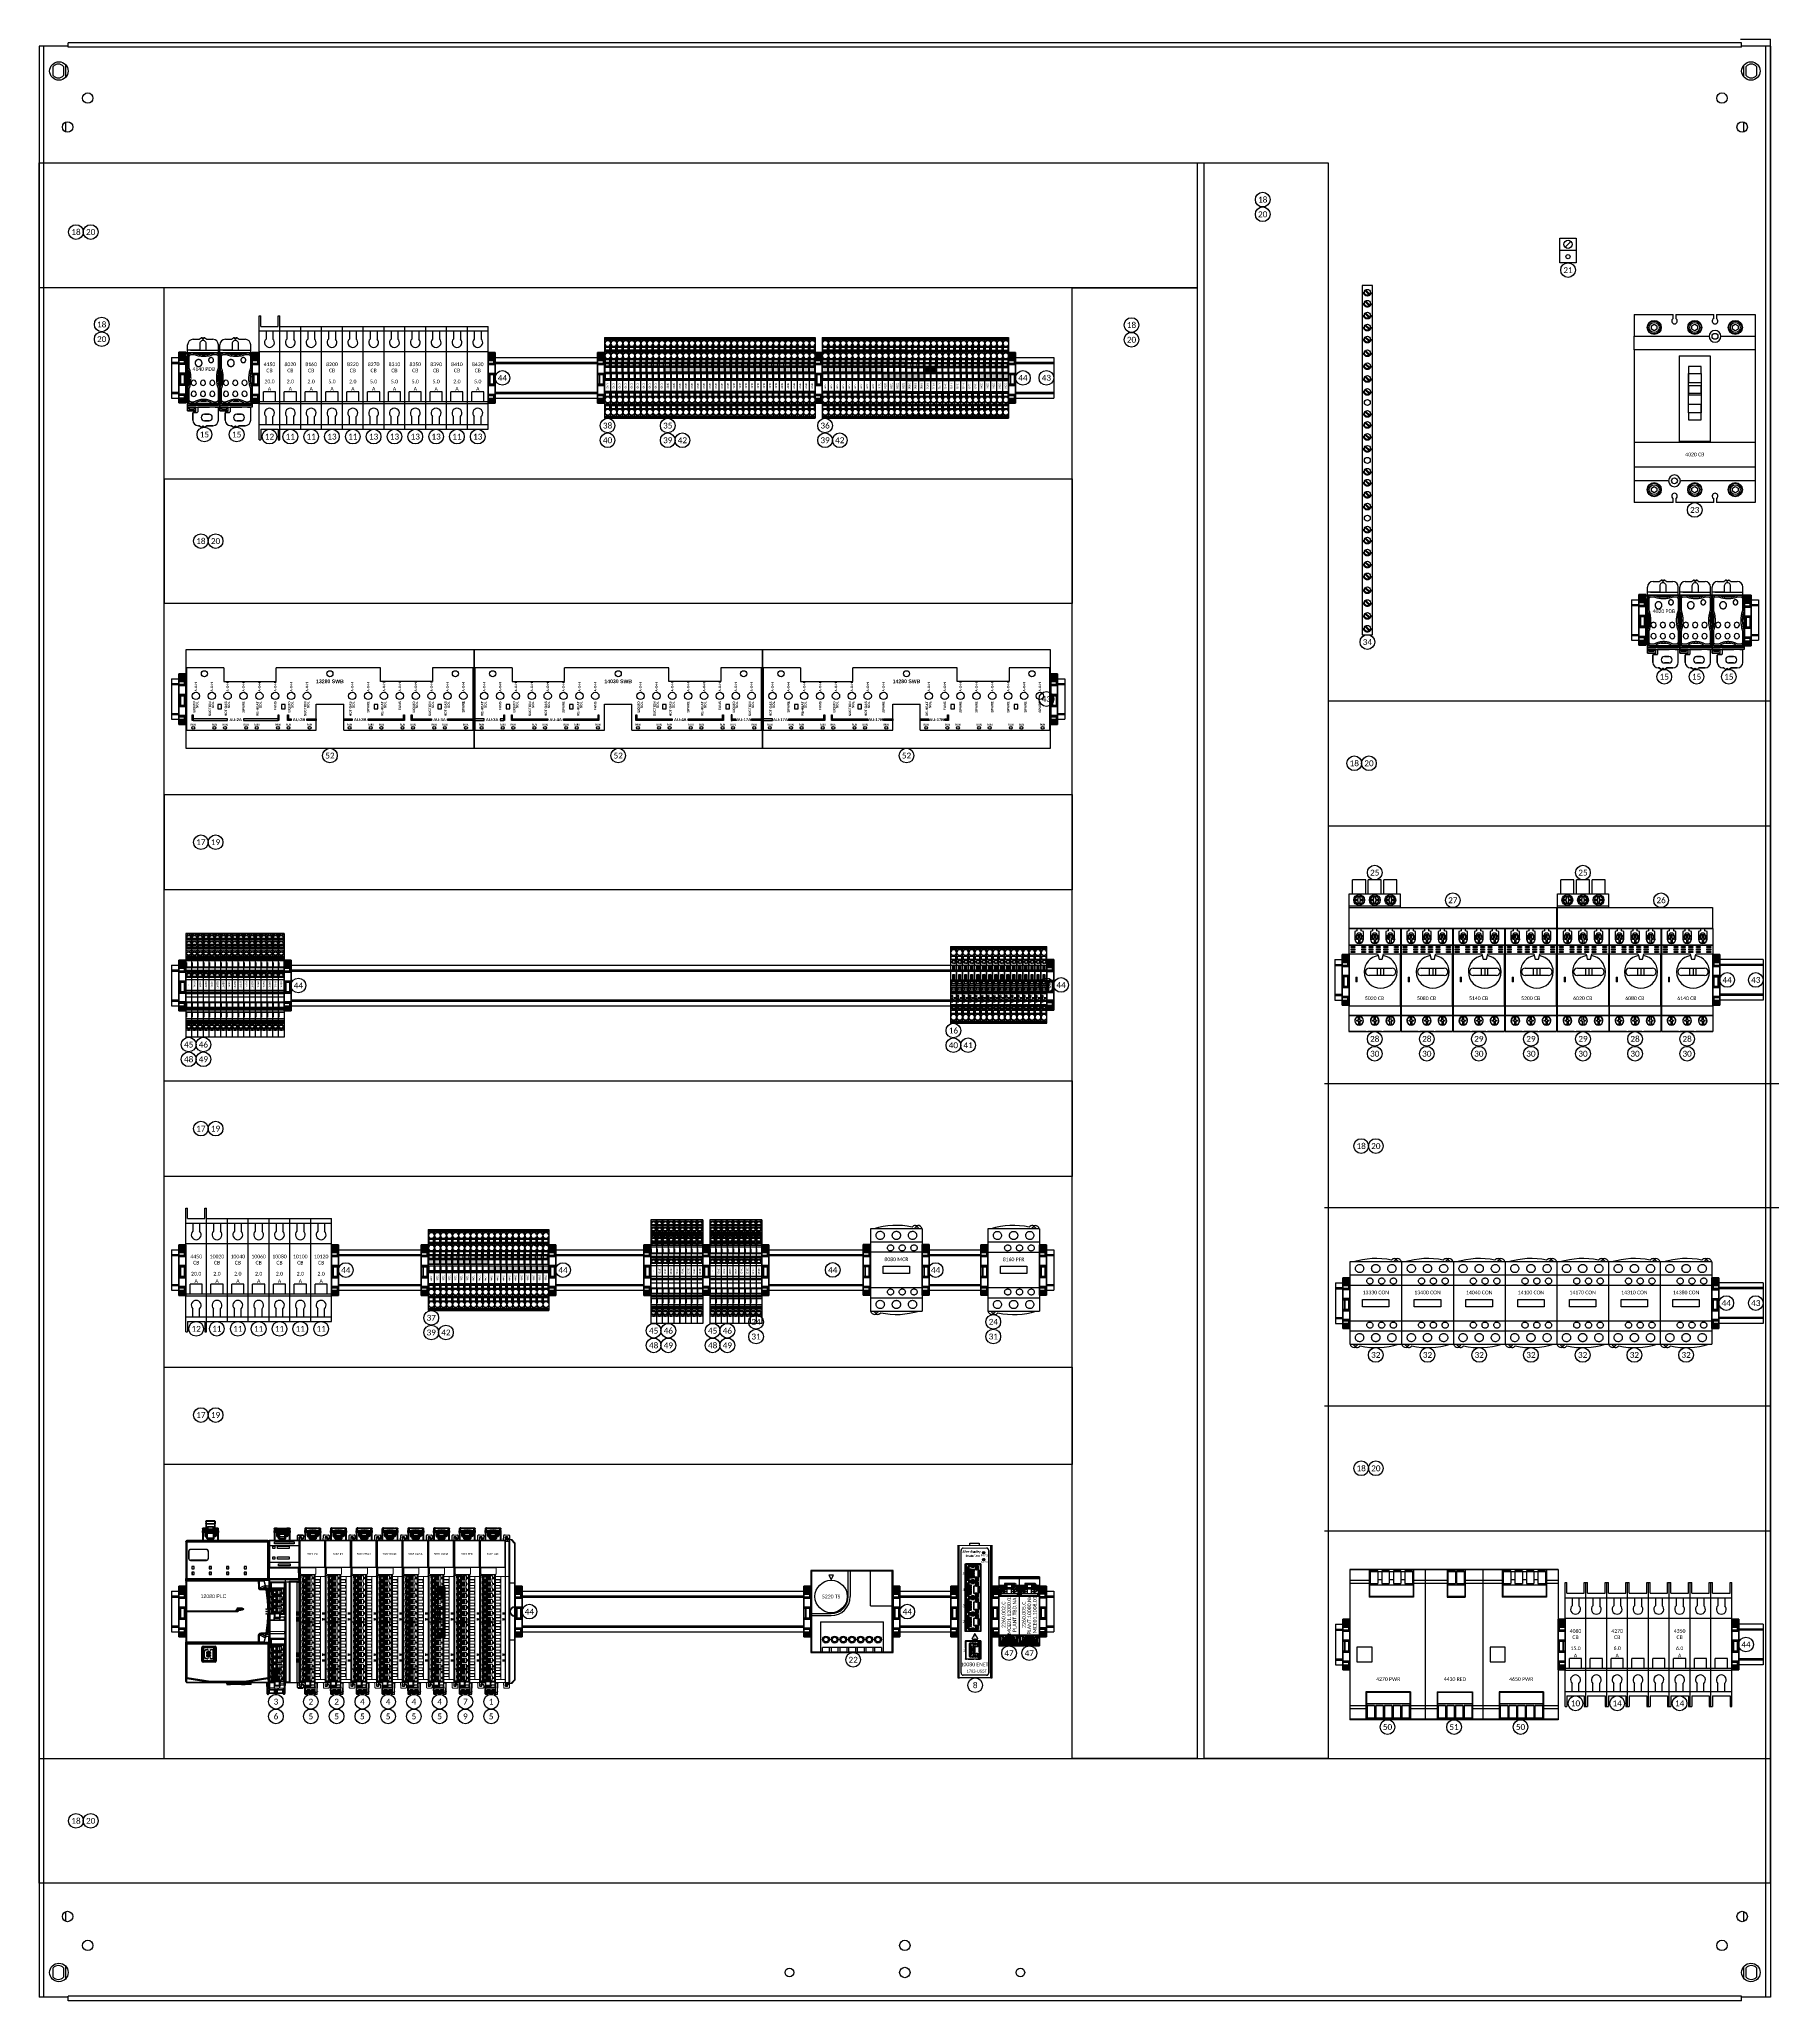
# Model space of a CAD drawing. Header units: inches. Extents: x 0 to 316, y -1 to 150.
# Drawn here: x 250 to 264.82, y 24.21 to 40.93 of the extents above; entities that cross this region are included whole.
import ezdxf
from ezdxf.enums import TextEntityAlignment as Align

# ---------------------------------------------------------------- set-up
doc = ezdxf.new("R2010")
doc.units = ezdxf.units.IN
doc.header["$MEASUREMENT"] = 0
for name, pattern in [('DASHED', [0.75, 0.5, -0.25]), ('HIDDEN', [0.2, 0.1, -0.1]), ('HIDDEN2', [0.1875, 0.125, -0.0625])]:
    doc.linetypes.add(name, pattern=pattern)
doc.layers.add('AXIS', color=7, linetype='Continuous')
doc.layers.add('TOPOVERLAY', color=3, linetype='Continuous')
doc.styles.add('Arial', font='arial.ttf', dxfattribs={"height": 0.1})
doc.styles.add('Arial Bold', font='arialbd.ttf', dxfattribs={"height": 0.08})
doc.styles.add('Calibri', font='calibri.ttf')
doc.styles.add('SIMPLEX', font='simplex.shx', dxfattribs={"height": 6})
doc.styles.get("Standard").update_dxf_attribs({"font": 'arial.ttf'})
doc.styles.add('尺寸标注Arial', font='arial.ttf', dxfattribs={"width": 0.7})

# ---------------------------------------------------------------- blocks, each defined once
blk = doc.blocks.new('AB 1783-US5T')
h = blk.add_hatch(color=2)
edge = h.paths.add_edge_path()
edge.add_spline(control_points=[(-0.4, 4.34), (-0.4, 4.34), (-0.38, 4.34), (-0.38, 4.34), (-0.38, 4.34), (-0.38, 4.34), (-0.375, 4.258), (-0.375, 4.258), (-0.375, 4.258), (-0.375, 4.258), (-0.392, 4.258), (-0.392, 4.258), (-0.392, 4.258), (-0.392, 4.258), (-0.393, 4.276), (-0.393, 4.276), (-0.393, 4.276), (-0.393, 4.276), (-0.414, 4.276), (-0.414, 4.276), (-0.414, 4.276), (-0.414, 4.276), (-0.422, 4.258), (-0.422, 4.258), (-0.422, 4.258), (-0.422, 4.258), (-0.439, 4.258), (-0.439, 4.258), (-0.439, 4.258), (-0.439, 4.258), (-0.4, 4.34), (-0.4, 4.34)], knot_values=[0, 0, 0, 0, 0.125, 0.125, 0.125, 0.1251, 0.25, 0.25, 0.25, 0.2501, 0.375, 0.375, 0.375, 0.3751, 0.5, 0.5, 0.5, 0.5001, 0.625, 0.625, 0.625, 0.6251, 0.75, 0.75, 0.75, 0.7501, 0.875, 0.875, 0.875, 0.8751, 1, 1, 1, 1], degree=3, periodic=0)
edge = h.paths.add_edge_path(flags=16)
edge.add_spline(control_points=[(-0.409, 4.289), (-0.409, 4.289), (-0.393, 4.289), (-0.393, 4.289), (-0.393, 4.289), (-0.393, 4.289), (-0.393, 4.326), (-0.393, 4.326), (-0.393, 4.326), (-0.393, 4.326), (-0.393, 4.326), (-0.393, 4.326), (-0.393, 4.326), (-0.393, 4.326), (-0.409, 4.289), (-0.409, 4.289)], knot_values=[0, 0, 0, 0, 0.25, 0.25, 0.25, 0.2501, 0.5, 0.5, 0.5, 0.5001, 0.75, 0.75, 0.75, 0.7501, 1, 1, 1, 1], degree=3, periodic=0)
h = blk.add_hatch(color=2)
edge = h.paths.add_edge_path()
edge.add_spline(control_points=[(-0.352, 4.34), (-0.352, 4.34), (-0.336, 4.34), (-0.336, 4.34), (-0.336, 4.34), (-0.336, 4.34), (-0.354, 4.258), (-0.354, 4.258), (-0.354, 4.258), (-0.354, 4.258), (-0.369, 4.258), (-0.369, 4.258), (-0.369, 4.258), (-0.369, 4.258), (-0.352, 4.34), (-0.352, 4.34)], knot_values=[0, 0, 0, 0, 0.25, 0.25, 0.25, 0.2501, 0.5, 0.5, 0.5, 0.5001, 0.75, 0.75, 0.75, 0.7501, 1, 1, 1, 1], degree=3, periodic=0)
h = blk.add_hatch(color=2)
edge = h.paths.add_edge_path()
edge.add_spline(control_points=[(-0.325, 4.34), (-0.325, 4.34), (-0.309, 4.34), (-0.309, 4.34), (-0.309, 4.34), (-0.309, 4.34), (-0.326, 4.258), (-0.326, 4.258), (-0.326, 4.258), (-0.326, 4.258), (-0.342, 4.258), (-0.342, 4.258), (-0.342, 4.258), (-0.342, 4.258), (-0.325, 4.34), (-0.325, 4.34)], knot_values=[0, 0, 0, 0, 0.25, 0.25, 0.25, 0.2501, 0.5, 0.5, 0.5, 0.5001, 0.75, 0.75, 0.75, 0.7501, 1, 1, 1, 1], degree=3, periodic=0)
h = blk.add_hatch(color=2)
edge = h.paths.add_edge_path()
edge.add_spline(control_points=[(-0.32, 4.131), (-0.317, 4.129), (-0.311, 4.128), (-0.307, 4.128), (-0.307, 4.128), (-0.3, 4.128), (-0.297, 4.131), (-0.297, 4.135), (-0.297, 4.135), (-0.297, 4.139), (-0.3, 4.142), (-0.307, 4.146), (-0.307, 4.146), (-0.319, 4.153), (-0.322, 4.162), (-0.322, 4.167), (-0.322, 4.167), (-0.322, 4.18), (-0.313, 4.191), (-0.295, 4.191), (-0.295, 4.191), (-0.29, 4.191), (-0.285, 4.19), (-0.282, 4.189), (-0.282, 4.189), (-0.282, 4.189), (-0.285, 4.173), (-0.285, 4.173), (-0.285, 4.173), (-0.287, 4.175), (-0.291, 4.176), (-0.295, 4.176), (-0.295, 4.176), (-0.301, 4.176), (-0.304, 4.173), (-0.304, 4.169), (-0.304, 4.169), (-0.304, 4.166), (-0.302, 4.164), (-0.294, 4.159), (-0.294, 4.159), (-0.283, 4.153), (-0.279, 4.145), (-0.279, 4.137), (-0.279, 4.137), (-0.279, 4.122), (-0.29, 4.112), (-0.307, 4.112), (-0.307, 4.112), (-0.313, 4.112), (-0.32, 4.114), (-0.322, 4.115), (-0.322, 4.115), (-0.322, 4.115), (-0.32, 4.131), (-0.32, 4.131)], knot_values=[0, 0, 0, 0, 0.071429, 0.071429, 0.071429, 0.071529, 0.142857, 0.142857, 0.142857, 0.142957, 0.214286, 0.214286, 0.214286, 0.214386, 0.285714, 0.285714, 0.285714, 0.285814, 0.357143, 0.357143, 0.357143, 0.357243, 0.428571, 0.428571, 0.428571, 0.428671, 0.5, 0.5, 0.5, 0.5001, 0.571429, 0.571429, 0.571429, 0.571529, 0.642857, 0.642857, 0.642857, 0.642957, 0.714286, 0.714286, 0.714286, 0.714386, 0.785714, 0.785714, 0.785714, 0.785814, 0.857143, 0.857143, 0.857143, 0.857243, 0.928571, 0.928571, 0.928571, 0.928671, 1, 1, 1, 1], degree=3, periodic=0)
h = blk.add_hatch(color=2)
edge = h.paths.add_edge_path()
edge.add_spline(control_points=[(-0.295, 4.287), (-0.295, 4.287), (-0.296, 4.282), (-0.296, 4.282), (-0.296, 4.282), (-0.298, 4.275), (-0.298, 4.267), (-0.292, 4.267), (-0.292, 4.267), (-0.286, 4.267), (-0.283, 4.271), (-0.281, 4.279), (-0.281, 4.279), (-0.281, 4.279), (-0.267, 4.279), (-0.267, 4.279), (-0.267, 4.279), (-0.27, 4.265), (-0.279, 4.257), (-0.294, 4.257), (-0.294, 4.257), (-0.317, 4.257), (-0.314, 4.274), (-0.311, 4.29), (-0.311, 4.29), (-0.307, 4.306), (-0.301, 4.322), (-0.279, 4.322), (-0.279, 4.322), (-0.261, 4.322), (-0.259, 4.309), (-0.263, 4.29), (-0.263, 4.29), (-0.263, 4.29), (-0.264, 4.287), (-0.264, 4.287), (-0.264, 4.287), (-0.264, 4.287), (-0.295, 4.287), (-0.295, 4.287)], knot_values=[0, 0, 0, 0, 0.1, 0.1, 0.1, 0.1001, 0.2, 0.2, 0.2, 0.2001, 0.3, 0.3, 0.3, 0.3001, 0.4, 0.4, 0.4, 0.4001, 0.5, 0.5, 0.5, 0.5001, 0.6, 0.6, 0.6, 0.6001, 0.7, 0.7, 0.7, 0.7001, 0.8, 0.8, 0.8, 0.8001, 0.9, 0.9, 0.9, 0.9001, 1, 1, 1, 1], degree=3, periodic=0)
edge = h.paths.add_edge_path(flags=16)
edge.add_spline(control_points=[(-0.277, 4.296), (-0.276, 4.305), (-0.276, 4.311), (-0.282, 4.311), (-0.282, 4.311), (-0.288, 4.311), (-0.292, 4.304), (-0.293, 4.298), (-0.293, 4.298), (-0.293, 4.298), (-0.293, 4.296), (-0.293, 4.296), (-0.293, 4.296), (-0.293, 4.296), (-0.277, 4.296), (-0.277, 4.296)], knot_values=[0, 0, 0, 0, 0.25, 0.25, 0.25, 0.2501, 0.5, 0.5, 0.5, 0.5001, 0.75, 0.75, 0.75, 0.7501, 1, 1, 1, 1], degree=3, periodic=0)
h = blk.add_hatch(color=2)
edge = h.paths.add_edge_path()
edge.add_spline(control_points=[(-0.253, 4.185), (-0.253, 4.185), (-0.253, 4.17), (-0.253, 4.17), (-0.253, 4.17), (-0.253, 4.17), (-0.242, 4.17), (-0.242, 4.17), (-0.242, 4.17), (-0.242, 4.17), (-0.242, 4.157), (-0.242, 4.157), (-0.242, 4.157), (-0.242, 4.157), (-0.253, 4.157), (-0.253, 4.157), (-0.253, 4.157), (-0.253, 4.157), (-0.253, 4.135), (-0.253, 4.135), (-0.253, 4.135), (-0.253, 4.128), (-0.25, 4.127), (-0.248, 4.127), (-0.248, 4.127), (-0.246, 4.127), (-0.245, 4.127), (-0.243, 4.127), (-0.243, 4.127), (-0.243, 4.127), (-0.243, 4.113), (-0.243, 4.113), (-0.243, 4.113), (-0.246, 4.113), (-0.249, 4.112), (-0.254, 4.112), (-0.254, 4.112), (-0.259, 4.112), (-0.263, 4.113), (-0.266, 4.116), (-0.266, 4.116), (-0.269, 4.119), (-0.271, 4.124), (-0.271, 4.133), (-0.271, 4.133), (-0.271, 4.133), (-0.271, 4.157), (-0.271, 4.157), (-0.271, 4.157), (-0.271, 4.157), (-0.278, 4.157), (-0.278, 4.157), (-0.278, 4.157), (-0.278, 4.157), (-0.278, 4.17), (-0.278, 4.17), (-0.278, 4.17), (-0.278, 4.17), (-0.271, 4.17), (-0.271, 4.17), (-0.271, 4.17), (-0.271, 4.17), (-0.271, 4.18), (-0.271, 4.18), (-0.271, 4.18), (-0.271, 4.18), (-0.253, 4.185), (-0.253, 4.185)], knot_values=[0, 0, 0, 0, 0.058824, 0.058824, 0.058824, 0.058924, 0.117647, 0.117647, 0.117647, 0.117747, 0.176471, 0.176471, 0.176471, 0.176571, 0.235294, 0.235294, 0.235294, 0.235394, 0.294118, 0.294118, 0.294118, 0.294218, 0.352941, 0.352941, 0.352941, 0.353041, 0.411765, 0.411765, 0.411765, 0.411865, 0.470588, 0.470588, 0.470588, 0.470688, 0.529412, 0.529412, 0.529412, 0.529512, 0.588235, 0.588235, 0.588235, 0.588335, 0.647059, 0.647059, 0.647059, 0.647159, 0.705882, 0.705882, 0.705882, 0.705982, 0.764706, 0.764706, 0.764706, 0.764806, 0.823529, 0.823529, 0.823529, 0.823629, 0.882353, 0.882353, 0.882353, 0.882453, 0.941176, 0.941176, 0.941176, 0.941276, 1, 1, 1, 1], degree=3, periodic=0)
h = blk.add_hatch(color=2)
edge = h.paths.add_edge_path()
edge.add_spline(control_points=[(-0.249, 4.32), (-0.249, 4.32), (-0.234, 4.32), (-0.234, 4.32), (-0.234, 4.32), (-0.234, 4.32), (-0.235, 4.313), (-0.235, 4.313), (-0.235, 4.313), (-0.235, 4.313), (-0.235, 4.313), (-0.235, 4.313), (-0.235, 4.313), (-0.23, 4.319), (-0.224, 4.322), (-0.217, 4.322), (-0.217, 4.322), (-0.208, 4.322), (-0.203, 4.316), (-0.205, 4.304), (-0.205, 4.304), (-0.205, 4.304), (-0.215, 4.258), (-0.215, 4.258), (-0.215, 4.258), (-0.215, 4.258), (-0.231, 4.258), (-0.231, 4.258), (-0.231, 4.258), (-0.231, 4.258), (-0.222, 4.301), (-0.222, 4.301), (-0.222, 4.301), (-0.221, 4.307), (-0.222, 4.309), (-0.227, 4.309), (-0.227, 4.309), (-0.232, 4.309), (-0.236, 4.306), (-0.237, 4.299), (-0.237, 4.299), (-0.237, 4.299), (-0.246, 4.258), (-0.246, 4.258), (-0.246, 4.258), (-0.246, 4.258), (-0.262, 4.258), (-0.262, 4.258), (-0.262, 4.258), (-0.262, 4.258), (-0.249, 4.32), (-0.249, 4.32)], knot_values=[0, 0, 0, 0, 0.076923, 0.076923, 0.076923, 0.077023, 0.153846, 0.153846, 0.153846, 0.153946, 0.230769, 0.230769, 0.230769, 0.230869, 0.307692, 0.307692, 0.307692, 0.307792, 0.384615, 0.384615, 0.384615, 0.384715, 0.461538, 0.461538, 0.461538, 0.461638, 0.538462, 0.538462, 0.538462, 0.538562, 0.615385, 0.615385, 0.615385, 0.615485, 0.692308, 0.692308, 0.692308, 0.692408, 0.769231, 0.769231, 0.769231, 0.769331, 0.846154, 0.846154, 0.846154, 0.846254, 0.923077, 0.923077, 0.923077, 0.923177, 1, 1, 1, 1], degree=3, periodic=0)
h = blk.add_hatch(color=2)
edge = h.paths.add_edge_path()
edge.add_spline(control_points=[(-0.238, 4.152), (-0.238, 4.158), (-0.238, 4.164), (-0.238, 4.17), (-0.238, 4.17), (-0.238, 4.17), (-0.223, 4.17), (-0.223, 4.17), (-0.223, 4.17), (-0.223, 4.17), (-0.222, 4.162), (-0.222, 4.162), (-0.222, 4.162), (-0.222, 4.162), (-0.221, 4.162), (-0.221, 4.162), (-0.221, 4.162), (-0.219, 4.168), (-0.214, 4.171), (-0.21, 4.171), (-0.21, 4.171), (-0.209, 4.171), (-0.208, 4.17), (-0.207, 4.17), (-0.207, 4.17), (-0.207, 4.17), (-0.207, 4.153), (-0.207, 4.153), (-0.207, 4.153), (-0.208, 4.153), (-0.209, 4.153), (-0.211, 4.153), (-0.211, 4.153), (-0.213, 4.153), (-0.217, 4.152), (-0.219, 4.147), (-0.219, 4.147), (-0.219, 4.145), (-0.22, 4.143), (-0.22, 4.141), (-0.22, 4.141), (-0.22, 4.141), (-0.22, 4.113), (-0.22, 4.113), (-0.22, 4.113), (-0.22, 4.113), (-0.238, 4.113), (-0.238, 4.113), (-0.238, 4.113), (-0.238, 4.113), (-0.238, 4.152), (-0.238, 4.152)], knot_values=[0, 0, 0, 0, 0.076923, 0.076923, 0.076923, 0.077023, 0.153846, 0.153846, 0.153846, 0.153946, 0.230769, 0.230769, 0.230769, 0.230869, 0.307692, 0.307692, 0.307692, 0.307792, 0.384615, 0.384615, 0.384615, 0.384715, 0.461538, 0.461538, 0.461538, 0.461638, 0.538462, 0.538462, 0.538462, 0.538562, 0.615385, 0.615385, 0.615385, 0.615485, 0.692308, 0.692308, 0.692308, 0.692408, 0.769231, 0.769231, 0.769231, 0.769331, 0.846154, 0.846154, 0.846154, 0.846254, 0.923077, 0.923077, 0.923077, 0.923177, 1, 1, 1, 1], degree=3, periodic=0)
h = blk.add_hatch(color=2)
edge = h.paths.add_edge_path()
edge.add_spline(control_points=[(-0.162, 4.126), (-0.162, 4.121), (-0.162, 4.117), (-0.161, 4.113), (-0.161, 4.113), (-0.161, 4.113), (-0.177, 4.113), (-0.177, 4.113), (-0.177, 4.113), (-0.177, 4.113), (-0.178, 4.118), (-0.178, 4.118), (-0.178, 4.118), (-0.178, 4.118), (-0.178, 4.118), (-0.178, 4.118), (-0.178, 4.118), (-0.182, 4.114), (-0.186, 4.112), (-0.191, 4.112), (-0.191, 4.112), (-0.2, 4.112), (-0.207, 4.12), (-0.207, 4.13), (-0.207, 4.13), (-0.207, 4.145), (-0.193, 4.151), (-0.18, 4.151), (-0.18, 4.151), (-0.18, 4.151), (-0.18, 4.152), (-0.18, 4.152), (-0.18, 4.152), (-0.18, 4.155), (-0.183, 4.158), (-0.188, 4.158), (-0.188, 4.158), (-0.193, 4.158), (-0.196, 4.156), (-0.2, 4.154), (-0.2, 4.154), (-0.2, 4.154), (-0.203, 4.166), (-0.203, 4.166), (-0.203, 4.166), (-0.2, 4.168), (-0.193, 4.171), (-0.184, 4.171), (-0.184, 4.171), (-0.164, 4.171), (-0.162, 4.157), (-0.162, 4.146), (-0.162, 4.146), (-0.162, 4.146), (-0.162, 4.126), (-0.162, 4.126)], knot_values=[0, 0, 0, 0, 0.071429, 0.071429, 0.071429, 0.071529, 0.142857, 0.142857, 0.142857, 0.142957, 0.214286, 0.214286, 0.214286, 0.214386, 0.285714, 0.285714, 0.285714, 0.285814, 0.357143, 0.357143, 0.357143, 0.357243, 0.428571, 0.428571, 0.428571, 0.428671, 0.5, 0.5, 0.5, 0.5001, 0.571429, 0.571429, 0.571429, 0.571529, 0.642857, 0.642857, 0.642857, 0.642957, 0.714286, 0.714286, 0.714286, 0.714386, 0.785714, 0.785714, 0.785714, 0.785814, 0.857143, 0.857143, 0.857143, 0.857243, 0.928571, 0.928571, 0.928571, 0.928671, 1, 1, 1, 1], degree=3, periodic=0)
edge = h.paths.add_edge_path(flags=16)
edge.add_spline(control_points=[(-0.18, 4.14), (-0.185, 4.14), (-0.19, 4.138), (-0.19, 4.132), (-0.19, 4.132), (-0.19, 4.127), (-0.187, 4.125), (-0.185, 4.125), (-0.185, 4.125), (-0.183, 4.125), (-0.181, 4.126), (-0.18, 4.128), (-0.18, 4.128), (-0.18, 4.129), (-0.18, 4.13), (-0.18, 4.131), (-0.18, 4.131), (-0.18, 4.131), (-0.18, 4.14), (-0.18, 4.14)], knot_values=[0, 0, 0, 0, 0.2, 0.2, 0.2, 0.2001, 0.4, 0.4, 0.4, 0.4001, 0.6, 0.6, 0.6, 0.6001, 0.8, 0.8, 0.8, 0.8001, 1, 1, 1, 1], degree=3, periodic=0)
h = blk.add_hatch(color=2)
edge = h.paths.add_edge_path()
edge.add_spline(control_points=[(-0.164, 4.298), (-0.164, 4.298), (-0.167, 4.285), (-0.167, 4.285), (-0.167, 4.285), (-0.167, 4.285), (-0.199, 4.285), (-0.199, 4.285), (-0.199, 4.285), (-0.199, 4.285), (-0.196, 4.298), (-0.196, 4.298), (-0.196, 4.298), (-0.196, 4.298), (-0.164, 4.298), (-0.164, 4.298)], knot_values=[0, 0, 0, 0, 0.25, 0.25, 0.25, 0.2501, 0.5, 0.5, 0.5, 0.5001, 0.75, 0.75, 0.75, 0.7501, 1, 1, 1, 1], degree=3, periodic=0)
h = blk.add_hatch(color=2)
edge = h.paths.add_edge_path()
edge.add_spline(control_points=[(-0.144, 4.34), (-0.144, 4.34), (-0.117, 4.34), (-0.117, 4.34), (-0.117, 4.34), (-0.103, 4.34), (-0.094, 4.335), (-0.098, 4.319), (-0.098, 4.319), (-0.1, 4.311), (-0.105, 4.304), (-0.114, 4.301), (-0.114, 4.301), (-0.114, 4.301), (-0.114, 4.301), (-0.114, 4.301), (-0.114, 4.301), (-0.105, 4.3), (-0.101, 4.293), (-0.103, 4.282), (-0.103, 4.282), (-0.106, 4.269), (-0.115, 4.258), (-0.134, 4.258), (-0.134, 4.258), (-0.134, 4.258), (-0.162, 4.258), (-0.162, 4.258), (-0.162, 4.258), (-0.162, 4.258), (-0.144, 4.34), (-0.144, 4.34)], knot_values=[0, 0, 0, 0, 0.125, 0.125, 0.125, 0.1251, 0.25, 0.25, 0.25, 0.2501, 0.375, 0.375, 0.375, 0.3751, 0.5, 0.5, 0.5, 0.5001, 0.625, 0.625, 0.625, 0.6251, 0.75, 0.75, 0.75, 0.7501, 0.875, 0.875, 0.875, 0.8751, 1, 1, 1, 1], degree=3, periodic=0)
edge = h.paths.add_edge_path(flags=16)
edge.add_spline(control_points=[(-0.135, 4.307), (-0.135, 4.307), (-0.13, 4.307), (-0.13, 4.307), (-0.13, 4.307), (-0.121, 4.307), (-0.116, 4.31), (-0.115, 4.317), (-0.115, 4.317), (-0.113, 4.325), (-0.116, 4.328), (-0.124, 4.328), (-0.124, 4.328), (-0.124, 4.328), (-0.13, 4.328), (-0.13, 4.328), (-0.13, 4.328), (-0.13, 4.328), (-0.135, 4.307), (-0.135, 4.307)], knot_values=[0, 0, 0, 0, 0.2, 0.2, 0.2, 0.2001, 0.4, 0.4, 0.4, 0.4001, 0.6, 0.6, 0.6, 0.6001, 0.8, 0.8, 0.8, 0.8001, 1, 1, 1, 1], degree=3, periodic=0)
edge = h.paths.add_edge_path(flags=16)
edge.add_spline(control_points=[(-0.143, 4.27), (-0.143, 4.27), (-0.136, 4.27), (-0.136, 4.27), (-0.136, 4.27), (-0.128, 4.27), (-0.122, 4.273), (-0.12, 4.283), (-0.12, 4.283), (-0.118, 4.292), (-0.123, 4.295), (-0.13, 4.295), (-0.13, 4.295), (-0.13, 4.295), (-0.137, 4.295), (-0.137, 4.295), (-0.137, 4.295), (-0.137, 4.295), (-0.143, 4.27), (-0.143, 4.27)], knot_values=[0, 0, 0, 0, 0.2, 0.2, 0.2, 0.2001, 0.4, 0.4, 0.4, 0.4001, 0.6, 0.6, 0.6, 0.6001, 0.8, 0.8, 0.8, 0.8001, 1, 1, 1, 1], degree=3, periodic=0)
h = blk.add_hatch(color=2)
edge = h.paths.add_edge_path()
edge.add_spline(control_points=[(-0.135, 4.185), (-0.135, 4.185), (-0.135, 4.17), (-0.135, 4.17), (-0.135, 4.17), (-0.135, 4.17), (-0.124, 4.17), (-0.124, 4.17), (-0.124, 4.17), (-0.124, 4.17), (-0.124, 4.157), (-0.124, 4.157), (-0.124, 4.157), (-0.124, 4.157), (-0.135, 4.157), (-0.135, 4.157), (-0.135, 4.157), (-0.135, 4.157), (-0.135, 4.135), (-0.135, 4.135), (-0.135, 4.135), (-0.135, 4.128), (-0.132, 4.127), (-0.129, 4.127), (-0.129, 4.127), (-0.128, 4.127), (-0.127, 4.127), (-0.125, 4.127), (-0.125, 4.127), (-0.125, 4.127), (-0.125, 4.113), (-0.125, 4.113), (-0.125, 4.113), (-0.127, 4.113), (-0.131, 4.112), (-0.136, 4.112), (-0.136, 4.112), (-0.14, 4.112), (-0.144, 4.113), (-0.147, 4.116), (-0.147, 4.116), (-0.151, 4.119), (-0.153, 4.124), (-0.153, 4.133), (-0.153, 4.133), (-0.153, 4.133), (-0.153, 4.157), (-0.153, 4.157), (-0.153, 4.157), (-0.153, 4.157), (-0.159, 4.157), (-0.159, 4.157), (-0.159, 4.157), (-0.159, 4.157), (-0.159, 4.17), (-0.159, 4.17), (-0.159, 4.17), (-0.159, 4.17), (-0.153, 4.17), (-0.153, 4.17), (-0.153, 4.17), (-0.153, 4.17), (-0.153, 4.18), (-0.153, 4.18), (-0.153, 4.18), (-0.153, 4.18), (-0.135, 4.185), (-0.135, 4.185)], knot_values=[0, 0, 0, 0, 0.058824, 0.058824, 0.058824, 0.058924, 0.117647, 0.117647, 0.117647, 0.117747, 0.176471, 0.176471, 0.176471, 0.176571, 0.235294, 0.235294, 0.235294, 0.235394, 0.294118, 0.294118, 0.294118, 0.294218, 0.352941, 0.352941, 0.352941, 0.353041, 0.411765, 0.411765, 0.411765, 0.411865, 0.470588, 0.470588, 0.470588, 0.470688, 0.529412, 0.529412, 0.529412, 0.529512, 0.588235, 0.588235, 0.588235, 0.588335, 0.647059, 0.647059, 0.647059, 0.647159, 0.705882, 0.705882, 0.705882, 0.705982, 0.764706, 0.764706, 0.764706, 0.764806, 0.823529, 0.823529, 0.823529, 0.823629, 0.882353, 0.882353, 0.882353, 0.882453, 0.941176, 0.941176, 0.941176, 0.941276, 1, 1, 1, 1], degree=3, periodic=0)
h = blk.add_hatch(color=2)
edge = h.paths.add_edge_path()
edge.add_spline(control_points=[(-0.111, 4.176), (-0.116, 4.176), (-0.12, 4.179), (-0.119, 4.185), (-0.119, 4.185), (-0.12, 4.191), (-0.115, 4.194), (-0.111, 4.194), (-0.111, 4.194), (-0.106, 4.194), (-0.102, 4.191), (-0.102, 4.185), (-0.102, 4.185), (-0.102, 4.179), (-0.106, 4.176), (-0.111, 4.176), (-0.111, 4.176), (-0.111, 4.176), (-0.111, 4.176), (-0.111, 4.176)], knot_values=[0, 0, 0, 0, 0.2, 0.2, 0.2, 0.2001, 0.4, 0.4, 0.4, 0.4001, 0.6, 0.6, 0.6, 0.6001, 0.8, 0.8, 0.8, 0.8001, 1, 1, 1, 1], degree=3, periodic=0)
h = blk.add_hatch(color=2)
edge = h.paths.add_edge_path()
edge.add_spline(control_points=[(-0.119, 4.113), (-0.119, 4.113), (-0.119, 4.17), (-0.119, 4.17), (-0.119, 4.17), (-0.119, 4.17), (-0.102, 4.17), (-0.102, 4.17), (-0.102, 4.17), (-0.102, 4.17), (-0.102, 4.113), (-0.102, 4.113), (-0.102, 4.113), (-0.102, 4.113), (-0.119, 4.113), (-0.119, 4.113)], knot_values=[0, 0, 0, 0, 0.25, 0.25, 0.25, 0.2501, 0.5, 0.5, 0.5, 0.5001, 0.75, 0.75, 0.75, 0.7501, 1, 1, 1, 1], degree=3, periodic=0)
h = blk.add_hatch(color=2)
edge = h.paths.add_edge_path()
edge.add_spline(control_points=[(-0.079, 4.17), (-0.079, 4.17), (-0.077, 4.16), (-0.077, 4.16), (-0.077, 4.16), (-0.076, 4.157), (-0.075, 4.154), (-0.074, 4.151), (-0.074, 4.151), (-0.074, 4.151), (-0.074, 4.151), (-0.074, 4.151), (-0.074, 4.151), (-0.073, 4.154), (-0.073, 4.157), (-0.072, 4.16), (-0.072, 4.16), (-0.072, 4.16), (-0.069, 4.17), (-0.069, 4.17), (-0.069, 4.17), (-0.069, 4.17), (-0.051, 4.17), (-0.051, 4.17), (-0.051, 4.17), (-0.051, 4.17), (-0.064, 4.142), (-0.064, 4.142), (-0.064, 4.142), (-0.064, 4.142), (-0.051, 4.113), (-0.051, 4.113), (-0.051, 4.113), (-0.051, 4.113), (-0.07, 4.113), (-0.07, 4.113), (-0.07, 4.113), (-0.07, 4.113), (-0.074, 4.123), (-0.074, 4.123), (-0.074, 4.123), (-0.074, 4.126), (-0.075, 4.128), (-0.076, 4.131), (-0.076, 4.131), (-0.076, 4.131), (-0.076, 4.131), (-0.076, 4.131), (-0.076, 4.131), (-0.077, 4.128), (-0.077, 4.125), (-0.078, 4.123), (-0.078, 4.123), (-0.078, 4.123), (-0.081, 4.113), (-0.081, 4.113), (-0.081, 4.113), (-0.081, 4.113), (-0.099, 4.113), (-0.099, 4.113), (-0.099, 4.113), (-0.099, 4.113), (-0.086, 4.141), (-0.086, 4.141), (-0.086, 4.141), (-0.086, 4.141), (-0.099, 4.17), (-0.099, 4.17), (-0.099, 4.17), (-0.099, 4.17), (-0.079, 4.17), (-0.079, 4.17)], knot_values=[0, 0, 0, 0, 0.055556, 0.055556, 0.055556, 0.055656, 0.111111, 0.111111, 0.111111, 0.111211, 0.166667, 0.166667, 0.166667, 0.166767, 0.222222, 0.222222, 0.222222, 0.222322, 0.277778, 0.277778, 0.277778, 0.277878, 0.333333, 0.333333, 0.333333, 0.333433, 0.388889, 0.388889, 0.388889, 0.388989, 0.444444, 0.444444, 0.444444, 0.444544, 0.5, 0.5, 0.5, 0.5001, 0.555556, 0.555556, 0.555556, 0.555656, 0.611111, 0.611111, 0.611111, 0.611211, 0.666667, 0.666667, 0.666667, 0.666767, 0.722222, 0.722222, 0.722222, 0.722322, 0.777778, 0.777778, 0.777778, 0.777878, 0.833333, 0.833333, 0.833333, 0.833433, 0.888889, 0.888889, 0.888889, 0.888989, 0.944444, 0.944444, 0.944444, 0.944544, 1, 1, 1, 1], degree=3, periodic=0)
h = blk.add_hatch(color=2)
edge = h.paths.add_edge_path()
edge.add_spline(control_points=[(-0.085, 4.32), (-0.085, 4.32), (-0.07, 4.32), (-0.07, 4.32), (-0.07, 4.32), (-0.07, 4.32), (-0.072, 4.312), (-0.072, 4.312), (-0.072, 4.312), (-0.072, 4.312), (-0.072, 4.312), (-0.072, 4.312), (-0.072, 4.312), (-0.067, 4.318), (-0.062, 4.322), (-0.055, 4.322), (-0.055, 4.322), (-0.054, 4.322), (-0.053, 4.321), (-0.053, 4.321), (-0.053, 4.321), (-0.053, 4.321), (-0.056, 4.306), (-0.056, 4.306), (-0.056, 4.306), (-0.057, 4.306), (-0.059, 4.306), (-0.061, 4.306), (-0.061, 4.306), (-0.066, 4.306), (-0.073, 4.304), (-0.075, 4.295), (-0.075, 4.295), (-0.075, 4.295), (-0.083, 4.258), (-0.083, 4.258), (-0.083, 4.258), (-0.083, 4.258), (-0.098, 4.258), (-0.098, 4.258), (-0.098, 4.258), (-0.098, 4.258), (-0.085, 4.32), (-0.085, 4.32)], knot_values=[0, 0, 0, 0, 0.090909, 0.090909, 0.090909, 0.091009, 0.181818, 0.181818, 0.181818, 0.181918, 0.272727, 0.272727, 0.272727, 0.272827, 0.363636, 0.363636, 0.363636, 0.363736, 0.454545, 0.454545, 0.454545, 0.454645, 0.545455, 0.545455, 0.545455, 0.545555, 0.636364, 0.636364, 0.636364, 0.636464, 0.727273, 0.727273, 0.727273, 0.727373, 0.818182, 0.818182, 0.818182, 0.818282, 0.909091, 0.909091, 0.909091, 0.909191, 1, 1, 1, 1], degree=3, periodic=0)
h = blk.add_hatch(color=2)
edge = h.paths.add_edge_path()
edge.add_spline(control_points=[(-0.051, 4.301), (-0.051, 4.301), (-0.051, 4.303), (-0.051, 4.303), (-0.051, 4.303), (-0.048, 4.317), (-0.037, 4.322), (-0.025, 4.322), (-0.025, 4.322), (-0.006, 4.322), (-0.005, 4.314), (-0.007, 4.303), (-0.007, 4.303), (-0.007, 4.303), (-0.014, 4.27), (-0.014, 4.27), (-0.014, 4.27), (-0.015, 4.264), (-0.015, 4.262), (-0.014, 4.258), (-0.014, 4.258), (-0.014, 4.258), (-0.03, 4.258), (-0.03, 4.258), (-0.03, 4.258), (-0.03, 4.26), (-0.03, 4.263), (-0.03, 4.265), (-0.03, 4.265), (-0.03, 4.265), (-0.03, 4.265), (-0.03, 4.265), (-0.03, 4.265), (-0.035, 4.258), (-0.04, 4.257), (-0.048, 4.257), (-0.048, 4.257), (-0.059, 4.257), (-0.061, 4.266), (-0.059, 4.274), (-0.059, 4.274), (-0.056, 4.286), (-0.051, 4.291), (-0.039, 4.294), (-0.039, 4.294), (-0.039, 4.294), (-0.03, 4.296), (-0.03, 4.296), (-0.03, 4.296), (-0.025, 4.297), (-0.023, 4.299), (-0.022, 4.303), (-0.022, 4.303), (-0.021, 4.308), (-0.022, 4.311), (-0.028, 4.311), (-0.028, 4.311), (-0.032, 4.311), (-0.036, 4.308), (-0.037, 4.303), (-0.037, 4.303), (-0.037, 4.303), (-0.037, 4.301), (-0.037, 4.301), (-0.037, 4.301), (-0.037, 4.301), (-0.051, 4.301), (-0.051, 4.301)], knot_values=[0, 0, 0, 0, 0.058824, 0.058824, 0.058824, 0.058924, 0.117647, 0.117647, 0.117647, 0.117747, 0.176471, 0.176471, 0.176471, 0.176571, 0.235294, 0.235294, 0.235294, 0.235394, 0.294118, 0.294118, 0.294118, 0.294218, 0.352941, 0.352941, 0.352941, 0.353041, 0.411765, 0.411765, 0.411765, 0.411865, 0.470588, 0.470588, 0.470588, 0.470688, 0.529412, 0.529412, 0.529412, 0.529512, 0.588235, 0.588235, 0.588235, 0.588335, 0.647059, 0.647059, 0.647059, 0.647159, 0.705882, 0.705882, 0.705882, 0.705982, 0.764706, 0.764706, 0.764706, 0.764806, 0.823529, 0.823529, 0.823529, 0.823629, 0.882353, 0.882353, 0.882353, 0.882453, 0.941176, 0.941176, 0.941176, 0.941276, 1, 1, 1, 1], degree=3, periodic=0)
edge = h.paths.add_edge_path(flags=16)
edge.add_spline(control_points=[(-0.025, 4.289), (-0.027, 4.287), (-0.03, 4.286), (-0.032, 4.286), (-0.032, 4.286), (-0.039, 4.285), (-0.042, 4.282), (-0.043, 4.276), (-0.043, 4.276), (-0.044, 4.271), (-0.044, 4.267), (-0.039, 4.267), (-0.039, 4.267), (-0.035, 4.267), (-0.029, 4.27), (-0.028, 4.277), (-0.028, 4.277), (-0.028, 4.277), (-0.025, 4.289), (-0.025, 4.289)], knot_values=[0, 0, 0, 0, 0.2, 0.2, 0.2, 0.2001, 0.4, 0.4, 0.4, 0.4001, 0.6, 0.6, 0.6, 0.6001, 0.8, 0.8, 0.8, 0.8001, 1, 1, 1, 1], degree=3, periodic=0)
h = blk.add_hatch(color=2)
edge = h.paths.add_edge_path()
edge.add_spline(control_points=[(-0.006, 4.175), (-0.006, 4.164), (-0.015, 4.155), (-0.026, 4.155), (-0.026, 4.155), (-0.037, 4.155), (-0.045, 4.164), (-0.045, 4.175), (-0.045, 4.175), (-0.045, 4.186), (-0.037, 4.195), (-0.026, 4.195), (-0.026, 4.195), (-0.015, 4.195), (-0.006, 4.186), (-0.006, 4.175)], knot_values=[0, 0, 0, 0, 0.25, 0.25, 0.25, 0.2501, 0.5, 0.5, 0.5, 0.5001, 0.75, 0.75, 0.75, 0.7501, 1, 1, 1, 1], degree=3, periodic=0)
edge = h.paths.add_edge_path(flags=16)
edge.add_spline(control_points=[(-0.041, 4.175), (-0.041, 4.166), (-0.034, 4.159), (-0.026, 4.159), (-0.026, 4.159), (-0.017, 4.159), (-0.011, 4.166), (-0.011, 4.175), (-0.011, 4.175), (-0.011, 4.184), (-0.017, 4.191), (-0.026, 4.191), (-0.026, 4.191), (-0.034, 4.191), (-0.041, 4.184), (-0.041, 4.175)], knot_values=[0, 0, 0, 0, 0.25, 0.25, 0.25, 0.2501, 0.5, 0.5, 0.5, 0.5001, 0.75, 0.75, 0.75, 0.7501, 1, 1, 1, 1], degree=3, periodic=0)
edge = h.paths.add_edge_path(flags=0)
edge.add_spline(control_points=[(-0.029, 4.165), (-0.029, 4.165), (-0.033, 4.165), (-0.033, 4.165), (-0.033, 4.165), (-0.033, 4.165), (-0.033, 4.184), (-0.033, 4.184), (-0.033, 4.184), (-0.031, 4.185), (-0.029, 4.185), (-0.026, 4.185), (-0.026, 4.185), (-0.022, 4.185), (-0.021, 4.184), (-0.019, 4.183), (-0.019, 4.183), (-0.018, 4.183), (-0.017, 4.181), (-0.017, 4.179), (-0.017, 4.179), (-0.017, 4.177), (-0.019, 4.175), (-0.022, 4.175), (-0.022, 4.175), (-0.022, 4.175), (-0.022, 4.174), (-0.022, 4.174), (-0.022, 4.174), (-0.02, 4.174), (-0.019, 4.172), (-0.018, 4.17), (-0.018, 4.17), (-0.017, 4.167), (-0.017, 4.165), (-0.017, 4.165), (-0.017, 4.165), (-0.017, 4.165), (-0.021, 4.165), (-0.021, 4.165), (-0.021, 4.165), (-0.022, 4.166), (-0.022, 4.167), (-0.023, 4.17), (-0.023, 4.17), (-0.023, 4.172), (-0.024, 4.173), (-0.027, 4.173), (-0.027, 4.173), (-0.027, 4.173), (-0.029, 4.173), (-0.029, 4.173), (-0.029, 4.173), (-0.029, 4.173), (-0.029, 4.165), (-0.029, 4.165)], knot_values=[0, 0, 0, 0, 0.071429, 0.071429, 0.071429, 0.071529, 0.142857, 0.142857, 0.142857, 0.142957, 0.214286, 0.214286, 0.214286, 0.214386, 0.285714, 0.285714, 0.285714, 0.285814, 0.357143, 0.357143, 0.357143, 0.357243, 0.428571, 0.428571, 0.428571, 0.428671, 0.5, 0.5, 0.5, 0.5001, 0.571429, 0.571429, 0.571429, 0.571529, 0.642857, 0.642857, 0.642857, 0.642957, 0.714286, 0.714286, 0.714286, 0.714386, 0.785714, 0.785714, 0.785714, 0.785814, 0.857143, 0.857143, 0.857143, 0.857243, 0.928571, 0.928571, 0.928571, 0.928671, 1, 1, 1, 1], degree=3, periodic=0)
edge = h.paths.add_edge_path(flags=0)
edge.add_spline(control_points=[(-0.029, 4.176), (-0.029, 4.176), (-0.027, 4.176), (-0.027, 4.176), (-0.027, 4.176), (-0.024, 4.176), (-0.022, 4.177), (-0.022, 4.179), (-0.022, 4.179), (-0.022, 4.181), (-0.023, 4.182), (-0.026, 4.182), (-0.026, 4.182), (-0.027, 4.182), (-0.028, 4.182), (-0.029, 4.181), (-0.029, 4.181), (-0.029, 4.181), (-0.029, 4.176), (-0.029, 4.176)], knot_values=[0, 0, 0, 0, 0.2, 0.2, 0.2, 0.2001, 0.4, 0.4, 0.4, 0.4001, 0.6, 0.6, 0.6, 0.6001, 0.8, 0.8, 0.8, 0.8001, 1, 1, 1, 1], degree=3, periodic=0)
h = blk.add_hatch(color=2)
edge = h.paths.add_edge_path()
edge.add_spline(control_points=[(0.028, 4.265), (0.028, 4.265), (0.028, 4.265), (0.028, 4.265), (0.028, 4.265), (0.023, 4.259), (0.018, 4.257), (0.012, 4.257), (0.012, 4.257), (-0.001, 4.257), (-0.005, 4.266), (0, 4.289), (0, 4.289), (0.005, 4.312), (0.013, 4.322), (0.026, 4.322), (0.026, 4.322), (0.032, 4.322), (0.035, 4.319), (0.037, 4.314), (0.037, 4.314), (0.037, 4.314), (0.038, 4.314), (0.038, 4.314), (0.038, 4.314), (0.038, 4.314), (0.043, 4.34), (0.043, 4.34), (0.043, 4.34), (0.043, 4.34), (0.059, 4.34), (0.059, 4.34), (0.059, 4.34), (0.059, 4.34), (0.042, 4.258), (0.042, 4.258), (0.042, 4.258), (0.042, 4.258), (0.027, 4.258), (0.027, 4.258), (0.027, 4.258), (0.027, 4.258), (0.028, 4.265), (0.028, 4.265)], knot_values=[0, 0, 0, 0, 0.090909, 0.090909, 0.090909, 0.091009, 0.181818, 0.181818, 0.181818, 0.181918, 0.272727, 0.272727, 0.272727, 0.272827, 0.363636, 0.363636, 0.363636, 0.363736, 0.454545, 0.454545, 0.454545, 0.454645, 0.545455, 0.545455, 0.545455, 0.545555, 0.636364, 0.636364, 0.636364, 0.636464, 0.727273, 0.727273, 0.727273, 0.727373, 0.818182, 0.818182, 0.818182, 0.818282, 0.909091, 0.909091, 0.909091, 0.909191, 1, 1, 1, 1], degree=3, periodic=0)
edge = h.paths.add_edge_path(flags=16)
edge.add_spline(control_points=[(0.02, 4.269), (0.027, 4.269), (0.03, 4.276), (0.032, 4.289), (0.032, 4.289), (0.035, 4.303), (0.035, 4.309), (0.028, 4.309), (0.028, 4.309), (0.021, 4.309), (0.019, 4.303), (0.016, 4.289), (0.016, 4.289), (0.013, 4.276), (0.013, 4.269), (0.02, 4.269)], knot_values=[0, 0, 0, 0, 0.25, 0.25, 0.25, 0.2501, 0.5, 0.5, 0.5, 0.5001, 0.75, 0.75, 0.75, 0.7501, 1, 1, 1, 1], degree=3, periodic=0)
h = blk.add_hatch(color=2)
edge = h.paths.add_edge_path()
edge.add_spline(control_points=[(0.006, 4.113), (0.006, 4.113), (0.006, 4.119), (0.006, 4.119), (0.006, 4.119), (0.006, 4.119), (0.012, 4.127), (0.012, 4.127), (0.012, 4.127), (0.021, 4.14), (0.032, 4.154), (0.032, 4.168), (0.032, 4.168), (0.032, 4.176), (0.028, 4.181), (0.021, 4.181), (0.021, 4.181), (0.016, 4.181), (0.012, 4.178), (0.01, 4.177), (0.01, 4.177), (0.01, 4.177), (0.008, 4.184), (0.008, 4.184), (0.008, 4.184), (0.011, 4.186), (0.016, 4.189), (0.023, 4.189), (0.023, 4.189), (0.035, 4.189), (0.041, 4.18), (0.041, 4.168), (0.041, 4.168), (0.041, 4.154), (0.031, 4.141), (0.022, 4.128), (0.022, 4.128), (0.022, 4.128), (0.017, 4.121), (0.017, 4.121), (0.017, 4.121), (0.017, 4.121), (0.017, 4.121), (0.017, 4.121), (0.017, 4.121), (0.017, 4.121), (0.042, 4.121), (0.042, 4.121), (0.042, 4.121), (0.042, 4.121), (0.042, 4.113), (0.042, 4.113), (0.042, 4.113), (0.042, 4.113), (0.006, 4.113), (0.006, 4.113)], knot_values=[0, 0, 0, 0, 0.071429, 0.071429, 0.071429, 0.071529, 0.142857, 0.142857, 0.142857, 0.142957, 0.214286, 0.214286, 0.214286, 0.214386, 0.285714, 0.285714, 0.285714, 0.285814, 0.357143, 0.357143, 0.357143, 0.357243, 0.428571, 0.428571, 0.428571, 0.428671, 0.5, 0.5, 0.5, 0.5001, 0.571429, 0.571429, 0.571429, 0.571529, 0.642857, 0.642857, 0.642857, 0.642957, 0.714286, 0.714286, 0.714286, 0.714386, 0.785714, 0.785714, 0.785714, 0.785814, 0.857143, 0.857143, 0.857143, 0.857243, 0.928571, 0.928571, 0.928571, 0.928671, 1, 1, 1, 1], degree=3, periodic=0)
h = blk.add_hatch(color=2)
edge = h.paths.add_edge_path()
edge.add_spline(control_points=[(0.086, 4.151), (0.086, 4.123), (0.077, 4.112), (0.066, 4.112), (0.066, 4.112), (0.054, 4.112), (0.047, 4.126), (0.047, 4.15), (0.047, 4.15), (0.047, 4.176), (0.055, 4.189), (0.067, 4.189), (0.067, 4.189), (0.079, 4.189), (0.086, 4.174), (0.086, 4.151)], knot_values=[0, 0, 0, 0, 0.25, 0.25, 0.25, 0.2501, 0.5, 0.5, 0.5, 0.5001, 0.75, 0.75, 0.75, 0.7501, 1, 1, 1, 1], degree=3, periodic=0)
edge = h.paths.add_edge_path(flags=16)
edge.add_spline(control_points=[(0.056, 4.15), (0.056, 4.132), (0.059, 4.12), (0.067, 4.12), (0.067, 4.12), (0.074, 4.12), (0.077, 4.132), (0.077, 4.15), (0.077, 4.15), (0.077, 4.168), (0.074, 4.181), (0.067, 4.181), (0.067, 4.181), (0.059, 4.181), (0.056, 4.169), (0.056, 4.15)], knot_values=[0, 0, 0, 0, 0.25, 0.25, 0.25, 0.2501, 0.5, 0.5, 0.5, 0.5001, 0.75, 0.75, 0.75, 0.7501, 1, 1, 1, 1], degree=3, periodic=0)
h = blk.add_hatch(color=2)
edge = h.paths.add_edge_path()
edge.add_spline(control_points=[(0.07, 4.34), (0.07, 4.34), (0.086, 4.34), (0.086, 4.34), (0.086, 4.34), (0.086, 4.34), (0.069, 4.258), (0.069, 4.258), (0.069, 4.258), (0.069, 4.258), (0.053, 4.258), (0.053, 4.258), (0.053, 4.258), (0.053, 4.258), (0.07, 4.34), (0.07, 4.34)], knot_values=[0, 0, 0, 0, 0.25, 0.25, 0.25, 0.2501, 0.5, 0.5, 0.5, 0.5001, 0.75, 0.75, 0.75, 0.7501, 1, 1, 1, 1], degree=3, periodic=0)
h = blk.add_hatch(color=2)
edge = h.paths.add_edge_path()
edge.add_spline(control_points=[(0.099, 4.287), (0.099, 4.287), (0.098, 4.282), (0.098, 4.282), (0.098, 4.282), (0.097, 4.275), (0.097, 4.267), (0.103, 4.267), (0.103, 4.267), (0.108, 4.267), (0.111, 4.271), (0.114, 4.279), (0.114, 4.279), (0.114, 4.279), (0.128, 4.279), (0.128, 4.279), (0.128, 4.279), (0.124, 4.265), (0.116, 4.257), (0.101, 4.257), (0.101, 4.257), (0.078, 4.257), (0.081, 4.274), (0.084, 4.29), (0.084, 4.29), (0.088, 4.306), (0.094, 4.322), (0.115, 4.322), (0.115, 4.322), (0.134, 4.322), (0.135, 4.309), (0.131, 4.29), (0.131, 4.29), (0.131, 4.29), (0.131, 4.287), (0.131, 4.287), (0.131, 4.287), (0.131, 4.287), (0.099, 4.287), (0.099, 4.287)], knot_values=[0, 0, 0, 0, 0.1, 0.1, 0.1, 0.1001, 0.2, 0.2, 0.2, 0.2001, 0.3, 0.3, 0.3, 0.3001, 0.4, 0.4, 0.4, 0.4001, 0.5, 0.5, 0.5, 0.5001, 0.6, 0.6, 0.6, 0.6001, 0.7, 0.7, 0.7, 0.7001, 0.8, 0.8, 0.8, 0.8001, 0.9, 0.9, 0.9, 0.9001, 1, 1, 1, 1], degree=3, periodic=0)
edge = h.paths.add_edge_path(flags=16)
edge.add_spline(control_points=[(0.117, 4.296), (0.119, 4.305), (0.119, 4.311), (0.113, 4.311), (0.113, 4.311), (0.106, 4.311), (0.103, 4.304), (0.102, 4.298), (0.102, 4.298), (0.102, 4.298), (0.101, 4.296), (0.101, 4.296), (0.101, 4.296), (0.101, 4.296), (0.117, 4.296), (0.117, 4.296)], knot_values=[0, 0, 0, 0, 0.25, 0.25, 0.25, 0.2501, 0.5, 0.5, 0.5, 0.5001, 0.75, 0.75, 0.75, 0.7501, 1, 1, 1, 1], degree=3, periodic=0)
h = blk.add_hatch(color=2)
edge = h.paths.add_edge_path()
edge.add_spline(control_points=[(0.128, 4.151), (0.128, 4.123), (0.119, 4.112), (0.108, 4.112), (0.108, 4.112), (0.097, 4.112), (0.089, 4.126), (0.089, 4.15), (0.089, 4.15), (0.089, 4.176), (0.097, 4.189), (0.109, 4.189), (0.109, 4.189), (0.121, 4.189), (0.128, 4.174), (0.128, 4.151)], knot_values=[0, 0, 0, 0, 0.25, 0.25, 0.25, 0.2501, 0.5, 0.5, 0.5, 0.5001, 0.75, 0.75, 0.75, 0.7501, 1, 1, 1, 1], degree=3, periodic=0)
edge = h.paths.add_edge_path(flags=16)
edge.add_spline(control_points=[(0.098, 4.15), (0.098, 4.132), (0.101, 4.12), (0.109, 4.12), (0.109, 4.12), (0.116, 4.12), (0.119, 4.132), (0.119, 4.15), (0.119, 4.15), (0.119, 4.168), (0.116, 4.181), (0.109, 4.181), (0.109, 4.181), (0.101, 4.181), (0.098, 4.169), (0.098, 4.15)], knot_values=[0, 0, 0, 0, 0.25, 0.25, 0.25, 0.2501, 0.5, 0.5, 0.5, 0.5001, 0.75, 0.75, 0.75, 0.7501, 1, 1, 1, 1], degree=3, periodic=0)
h = blk.add_hatch(color=2)
edge = h.paths.add_edge_path()
edge.add_spline(control_points=[(0.131, 4.25), (0.132, 4.25), (0.134, 4.25), (0.135, 4.25), (0.135, 4.25), (0.141, 4.25), (0.144, 4.253), (0.145, 4.258), (0.145, 4.258), (0.145, 4.258), (0.141, 4.32), (0.141, 4.32), (0.141, 4.32), (0.141, 4.32), (0.158, 4.32), (0.158, 4.32), (0.158, 4.32), (0.158, 4.32), (0.158, 4.277), (0.158, 4.277), (0.158, 4.277), (0.158, 4.277), (0.158, 4.277), (0.158, 4.277), (0.158, 4.277), (0.158, 4.277), (0.175, 4.32), (0.175, 4.32), (0.175, 4.32), (0.175, 4.32), (0.191, 4.32), (0.191, 4.32), (0.191, 4.32), (0.191, 4.32), (0.164, 4.262), (0.164, 4.262), (0.164, 4.262), (0.154, 4.241), (0.15, 4.238), (0.135, 4.238), (0.135, 4.238), (0.135, 4.238), (0.128, 4.238), (0.128, 4.238), (0.128, 4.238), (0.128, 4.238), (0.131, 4.25), (0.131, 4.25)], knot_values=[0, 0, 0, 0, 0.083333, 0.083333, 0.083333, 0.083433, 0.166667, 0.166667, 0.166667, 0.166767, 0.25, 0.25, 0.25, 0.2501, 0.333333, 0.333333, 0.333333, 0.333433, 0.416667, 0.416667, 0.416667, 0.416767, 0.5, 0.5, 0.5, 0.5001, 0.583333, 0.583333, 0.583333, 0.583433, 0.666667, 0.666667, 0.666667, 0.666767, 0.75, 0.75, 0.75, 0.7501, 0.833333, 0.833333, 0.833333, 0.833433, 0.916667, 0.916667, 0.916667, 0.916767, 1, 1, 1, 1], degree=3, periodic=0)
h = blk.add_hatch(color=2)
edge = h.paths.add_edge_path()
edge.add_spline(control_points=[(0.17, 4.151), (0.17, 4.123), (0.161, 4.112), (0.15, 4.112), (0.15, 4.112), (0.139, 4.112), (0.132, 4.126), (0.132, 4.15), (0.132, 4.15), (0.132, 4.176), (0.139, 4.189), (0.151, 4.189), (0.151, 4.189), (0.163, 4.189), (0.17, 4.174), (0.17, 4.151)], knot_values=[0, 0, 0, 0, 0.25, 0.25, 0.25, 0.2501, 0.5, 0.5, 0.5, 0.5001, 0.75, 0.75, 0.75, 0.7501, 1, 1, 1, 1], degree=3, periodic=0)
edge = h.paths.add_edge_path(flags=16)
edge.add_spline(control_points=[(0.14, 4.15), (0.14, 4.132), (0.143, 4.12), (0.151, 4.12), (0.151, 4.12), (0.158, 4.12), (0.161, 4.132), (0.161, 4.15), (0.161, 4.15), (0.161, 4.168), (0.158, 4.181), (0.151, 4.181), (0.151, 4.181), (0.144, 4.181), (0.14, 4.169), (0.14, 4.15)], knot_values=[0, 0, 0, 0, 0.25, 0.25, 0.25, 0.2501, 0.5, 0.5, 0.5, 0.5001, 0.75, 0.75, 0.75, 0.7501, 1, 1, 1, 1], degree=3, periodic=0)
h = blk.add_hatch(color=2)
edge = h.paths.add_edge_path()
edge.add_spline(control_points=[(-0.015, 1.37), (-0.015, 1.37), (-0.021, 1.445), (-0.021, 1.445), (-0.021, 1.445), (-0.021, 1.445), (-0.021, 1.476), (-0.021, 1.476), (-0.021, 1.476), (-0.021, 1.476), (0.001, 1.476), (0.001, 1.476), (0.001, 1.476), (0.001, 1.476), (0.001, 1.445), (0.001, 1.445), (0.001, 1.445), (0.001, 1.445), (-0.004, 1.37), (-0.004, 1.37), (-0.004, 1.37), (-0.004, 1.37), (-0.015, 1.37), (-0.015, 1.37)], knot_values=[0, 0, 0, 0, 0.166667, 0.166667, 0.166667, 0.166767, 0.333333, 0.333333, 0.333333, 0.333433, 0.5, 0.5, 0.5, 0.5001, 0.666667, 0.666667, 0.666667, 0.666767, 0.833333, 0.833333, 0.833333, 0.833433, 1, 1, 1, 1], degree=3, periodic=0)
h = blk.add_hatch(color=2)
edge = h.paths.add_edge_path()
edge.add_spline(control_points=[(-0.02, 1.335), (-0.02, 1.335), (-0.02, 1.355), (-0.02, 1.355), (-0.02, 1.355), (-0.02, 1.355), (0, 1.355), (0, 1.355), (0, 1.355), (0, 1.355), (0, 1.335), (0, 1.335), (0, 1.335), (0, 1.335), (-0.02, 1.335), (-0.02, 1.335)], knot_values=[0, 0, 0, 0, 0.25, 0.25, 0.25, 0.2501, 0.5, 0.5, 0.5, 0.5001, 0.75, 0.75, 0.75, 0.7501, 1, 1, 1, 1], degree=3, periodic=0)
at = {"color": 2}
for p, q in [((-0.593, 4.518), (-0.593, 0)), ((-0.549, 0), (-0.549, 4.508)), ((-0.482, 0.167), (-0.482, 4.341)), ((-0.183, 4.508), (-0.183, 4.587)), ((-0.183, 4.587), (0.132, 4.587)), ((0.132, 4.587), (0.132, 4.508)), ((0.266, 4.296), (0.266, 4.292)), ((0.266, 4.292), (0.266, 4.239)), ((0.266, 4.239), (0.266, 4.228)), ((0.266, 4.06), (0.266, 4.056)), ((0.266, 4.056), (0.266, 4.003)), ((0.305, 4.296), (0.305, 4.228)), ((0.305, 4.06), (0.305, 3.991)), ((0.315, 4.051), (0.305, 4.051)), ((0.305, 4.031), (0.321, 4.031)), ((0.321, 4.043), (0.321, 4.031)), ((0.463, 4.341), (0.463, 0.167)), ((0.53, 0), (0.53, 4.508)), ((0.573, 0), (0.573, 4.518)), ((-0.323, 3.86), (-0.323, 1.596)), ((-0.323, 3.86), (-0.307, 3.86)), ((0.191, 3.88), (-0.321, 3.88)), ((-0.321, 3.88), (-0.321, 3.86)), ((-0.315, 3.864), (-0.321, 3.864)), ((-0.315, 3.86), (-0.315, 3.864)), ((-0.304, 3.87), (-0.313, 3.862)), ((-0.313, 3.86), (-0.313, 3.862)), ((-0.304, 3.862), (-0.313, 3.862)), ((-0.307, 3.879), (-0.307, 3.871)), ((-0.303, 3.879), (-0.307, 3.879)), ((-0.307, 3.871), (-0.303, 3.871)), ((-0.307, 3.86), (-0.307, 1.596)), ((-0.303, 3.87), (-0.304, 3.87)), ((-0.303, 3.88), (-0.303, 3.879)), ((-0.303, 3.88), (-0.303, 3.879)), ((-0.303, 3.879), (-0.303, 3.864)), ((-0.303, 3.879), (0.169, 3.879)), ((-0.303, 3.871), (-0.303, 3.87)), ((-0.303, 3.864), (0.169, 3.864)), ((-0.274, 3.759), (-0.274, 3.346)), ((-0.232, 3.803), (-0.267, 3.774)), ((-0.157, 3.798), (-0.234, 3.798)), ((-0.234, 3.798), (-0.222, 3.786)), ((-0.234, 3.798), (-0.234, 3.308)), ((-0.222, 3.786), (-0.157, 3.786)), ((-0.222, 3.32), (-0.222, 3.786)), ((-0.132, 3.703), (-0.222, 3.703)), ((-0.217, 3.702), (-0.222, 3.702)), ((-0.222, 3.684), (-0.217, 3.684)), ((-0.222, 3.683), (-0.132, 3.683)), ((-0.132, 3.663), (-0.222, 3.663)), ((-0.217, 3.662), (-0.222, 3.662)), ((-0.222, 3.644), (-0.217, 3.644)), ((-0.222, 3.643), (-0.132, 3.643)), ((-0.132, 3.623), (-0.222, 3.623)), ((-0.217, 3.622), (-0.222, 3.622)), ((-0.222, 3.604), (-0.217, 3.604)), ((-0.222, 3.603), (-0.132, 3.603)), ((-0.132, 3.583), (-0.222, 3.583)), ((-0.217, 3.582), (-0.222, 3.582)), ((-0.222, 3.564), (-0.217, 3.564)), ((-0.222, 3.563), (-0.132, 3.563)), ((-0.132, 3.543), (-0.222, 3.543)), ((-0.217, 3.542), (-0.222, 3.542)), ((-0.222, 3.524), (-0.217, 3.524)), ((-0.222, 3.523), (-0.132, 3.523)), ((-0.132, 3.503), (-0.222, 3.503)), ((-0.217, 3.502), (-0.222, 3.502)), ((-0.222, 3.484), (-0.217, 3.484)), ((-0.222, 3.483), (-0.132, 3.483)), ((-0.132, 3.463), (-0.222, 3.463)), ((-0.217, 3.462), (-0.222, 3.462)), ((-0.222, 3.444), (-0.217, 3.444)), ((-0.222, 3.443), (-0.132, 3.443)), ((-0.132, 3.423), (-0.222, 3.423)), ((-0.217, 3.422), (-0.222, 3.422)), ((-0.222, 3.404), (-0.217, 3.404)), ((-0.222, 3.403), (-0.132, 3.403)), ((-0.146, 3.808), (-0.219, 3.808)), ((-0.219, 3.782), (-0.219, 3.707)), ((-0.13, 3.782), (-0.219, 3.782)), ((-0.219, 3.707), (-0.12, 3.703)), ((-0.12, 3.683), (-0.219, 3.678)), ((-0.219, 3.678), (-0.219, 3.667)), ((-0.219, 3.667), (-0.12, 3.663)), ((-0.12, 3.643), (-0.219, 3.638)), ((-0.219, 3.638), (-0.219, 3.627)), ((-0.219, 3.627), (-0.12, 3.623)), ((-0.12, 3.603), (-0.219, 3.598)), ((-0.219, 3.598), (-0.219, 3.587)), ((-0.219, 3.587), (-0.12, 3.583)), ((-0.12, 3.563), (-0.219, 3.558)), ((-0.219, 3.558), (-0.219, 3.547)), ((-0.219, 3.547), (-0.12, 3.543)), ((-0.12, 3.523), (-0.219, 3.518)), ((-0.219, 3.518), (-0.219, 3.507)), ((-0.219, 3.507), (-0.12, 3.503)), ((-0.12, 3.483), (-0.219, 3.478)), ((-0.219, 3.478), (-0.219, 3.467)), ((-0.219, 3.467), (-0.12, 3.463)), ((-0.12, 3.443), (-0.219, 3.438)), ((-0.219, 3.438), (-0.219, 3.427)), ((-0.219, 3.427), (-0.12, 3.423)), ((-0.12, 3.403), (-0.219, 3.398)), ((-0.219, 3.398), (-0.219, 3.324)), ((-0.217, 3.684), (-0.217, 3.702)), ((-0.217, 3.702), (-0.092, 3.702)), ((-0.092, 3.684), (-0.217, 3.684)), ((-0.217, 3.644), (-0.217, 3.662)), ((-0.217, 3.662), (-0.092, 3.662)), ((-0.217, 3.644), (-0.092, 3.644)), ((-0.217, 3.604), (-0.217, 3.622)), ((-0.092, 3.622), (-0.217, 3.622)), ((-0.092, 3.604), (-0.217, 3.604)), ((-0.217, 3.564), (-0.217, 3.582)), ((-0.217, 3.582), (-0.092, 3.582)), ((-0.217, 3.564), (-0.092, 3.564)), ((-0.217, 3.524), (-0.217, 3.542)), ((-0.217, 3.542), (-0.092, 3.542)), ((-0.217, 3.524), (-0.092, 3.524)), ((-0.217, 3.484), (-0.217, 3.502)), ((-0.217, 3.502), (-0.092, 3.502)), ((-0.217, 3.484), (-0.092, 3.484)), ((-0.217, 3.444), (-0.217, 3.462)), ((-0.217, 3.462), (-0.092, 3.462)), ((-0.217, 3.444), (-0.092, 3.444)), ((-0.217, 3.404), (-0.217, 3.422)), ((-0.217, 3.422), (-0.092, 3.422)), ((-0.217, 3.404), (-0.092, 3.404)), ((-0.157, 3.798), (-0.157, 3.808)), ((-0.157, 3.798), (-0.157, 3.786)), ((-0.157, 3.786), (-0.13, 3.786)), ((-0.146, 3.809), (-0.146, 3.808)), ((-0.132, 3.702), (-0.132, 3.703)), ((-0.132, 3.683), (-0.132, 3.684)), ((-0.132, 3.662), (-0.132, 3.663)), ((-0.132, 3.643), (-0.132, 3.644)), ((-0.132, 3.622), (-0.132, 3.623)), ((-0.132, 3.603), (-0.132, 3.604)), ((-0.132, 3.582), (-0.132, 3.583)), ((-0.132, 3.563), (-0.132, 3.564)), ((-0.132, 3.542), (-0.132, 3.543)), ((-0.132, 3.523), (-0.132, 3.524)), ((-0.132, 3.502), (-0.132, 3.503)), ((-0.132, 3.483), (-0.132, 3.484)), ((-0.132, 3.462), (-0.132, 3.463)), ((-0.132, 3.443), (-0.132, 3.444)), ((-0.132, 3.422), (-0.132, 3.423)), ((-0.132, 3.403), (-0.132, 3.404)), ((-0.051, 3.809), (-0.13, 3.809)), ((-0.13, 3.809), (-0.13, 3.797)), ((-0.051, 3.797), (-0.13, 3.797)), ((-0.13, 3.797), (-0.13, 3.786)), ((-0.13, 3.786), (-0.051, 3.786)), ((-0.13, 3.776), (-0.13, 3.786)), ((-0.051, 3.776), (-0.13, 3.776)), ((-0.13, 3.765), (-0.13, 3.776)), ((-0.13, 3.765), (-0.051, 3.765)), ((-0.051, 3.341), (-0.13, 3.341)), ((-0.13, 3.329), (-0.13, 3.341)), ((-0.12, 3.702), (-0.12, 3.703)), ((-0.12, 3.683), (-0.12, 3.684)), ((-0.12, 3.662), (-0.12, 3.663)), ((-0.12, 3.643), (-0.12, 3.644)), ((-0.12, 3.622), (-0.12, 3.623)), ((-0.12, 3.603), (-0.12, 3.604)), ((-0.12, 3.582), (-0.12, 3.583)), ((-0.12, 3.563), (-0.12, 3.564)), ((-0.12, 3.542), (-0.12, 3.543)), ((-0.12, 3.523), (-0.12, 3.524)), ((-0.12, 3.502), (-0.12, 3.503)), ((-0.12, 3.483), (-0.12, 3.484)), ((-0.12, 3.462), (-0.12, 3.463)), ((-0.12, 3.443), (-0.12, 3.444)), ((-0.12, 3.422), (-0.12, 3.423)), ((-0.12, 3.403), (-0.12, 3.404)), ((-0.092, 3.702), (-0.087, 3.699)), ((-0.087, 3.687), (-0.092, 3.684)), ((-0.092, 3.662), (-0.087, 3.659)), ((-0.087, 3.647), (-0.092, 3.644)), ((-0.092, 3.622), (-0.087, 3.619)), ((-0.087, 3.607), (-0.092, 3.604)), ((-0.092, 3.582), (-0.087, 3.579)), ((-0.087, 3.567), (-0.092, 3.564)), ((-0.092, 3.542), (-0.087, 3.539)), ((-0.087, 3.527), (-0.092, 3.524)), ((-0.092, 3.502), (-0.087, 3.499)), ((-0.087, 3.487), (-0.092, 3.484)), ((-0.092, 3.462), (-0.087, 3.459)), ((-0.087, 3.447), (-0.092, 3.444)), ((-0.092, 3.422), (-0.087, 3.419)), ((-0.087, 3.407), (-0.092, 3.404)), ((-0.087, 3.699), (-0.031, 3.699)), ((-0.031, 3.687), (-0.087, 3.687)), ((-0.087, 3.659), (-0.031, 3.659)), ((-0.031, 3.647), (-0.087, 3.647)), ((-0.087, 3.619), (-0.031, 3.619)), ((-0.031, 3.607), (-0.087, 3.607)), ((-0.087, 3.579), (-0.031, 3.579)), ((-0.031, 3.567), (-0.087, 3.567)), ((-0.087, 3.539), (-0.031, 3.539)), ((-0.031, 3.527), (-0.087, 3.527)), ((-0.087, 3.499), (-0.031, 3.499)), ((-0.031, 3.487), (-0.087, 3.487)), ((-0.087, 3.459), (-0.031, 3.459)), ((-0.031, 3.447), (-0.087, 3.447)), ((-0.087, 3.419), (-0.031, 3.419)), ((-0.031, 3.407), (-0.087, 3.407)), ((-0.062, 3.677), (-0.062, 3.659)), ((0.004, 3.677), (-0.062, 3.677)), ((-0.062, 3.647), (-0.062, 3.619)), ((-0.062, 3.607), (-0.062, 3.579)), ((-0.062, 3.567), (-0.062, 3.539)), ((-0.062, 3.527), (-0.062, 3.499)), ((-0.062, 3.487), (-0.062, 3.459)), ((-0.062, 3.447), (-0.062, 3.429)), ((-0.062, 3.429), (0.004, 3.429)), ((-0.051, 3.797), (-0.051, 3.809)), ((-0.051, 3.786), (-0.051, 3.797)), ((-0.051, 3.786), (-0.051, 3.776)), ((-0.051, 3.786), (-0.033, 3.786)), ((-0.051, 3.776), (-0.051, 3.765)), ((-0.051, 3.341), (-0.051, 3.329)), ((-0.039, 3.659), (-0.039, 3.677)), ((-0.039, 3.619), (-0.039, 3.647)), ((-0.039, 3.579), (-0.039, 3.607)), ((-0.039, 3.539), (-0.039, 3.567)), ((-0.039, 3.499), (-0.039, 3.527)), ((-0.039, 3.459), (-0.039, 3.487)), ((-0.039, 3.429), (-0.039, 3.447)), ((-0.035, 3.808), (-0.035, 3.809)), ((0.106, 3.808), (-0.035, 3.808)), ((-0.033, 3.808), (-0.033, 3.798)), ((0.056, 3.798), (-0.033, 3.798)), ((-0.033, 3.786), (-0.033, 3.798)), ((-0.033, 3.786), (0.044, 3.786)), ((-0.031, 3.699), (-0.031, 3.687)), ((-0.031, 3.659), (-0.031, 3.647)), ((-0.031, 3.619), (-0.031, 3.607)), ((-0.031, 3.579), (-0.031, 3.567)), ((-0.031, 3.539), (-0.031, 3.527)), ((-0.031, 3.499), (-0.031, 3.487)), ((-0.031, 3.459), (-0.031, 3.447)), ((-0.031, 3.419), (-0.031, 3.407)), ((0.004, 3.786), (0.004, 3.677)), ((0.044, 3.677), (0.004, 3.677)), ((0.004, 3.429), (0.004, 3.32)), ((0.044, 3.429), (0.004, 3.429)), ((0.056, 3.798), (0.044, 3.786)), ((0.044, 3.677), (0.044, 3.786)), ((0.044, 3.677), (0.056, 3.677)), ((0.044, 3.429), (0.044, 3.32)), ((0.056, 3.429), (0.044, 3.429)), ((0.056, 3.677), (0.056, 3.798)), ((0.118, 3.677), (0.056, 3.677)), ((0.056, 3.308), (0.056, 3.429)), ((0.056, 3.429), (0.118, 3.429)), ((0.061, 3.808), (0.061, 3.691)), ((0.061, 3.763), (0.063, 3.765)), ((0.061, 3.763), (0.063, 3.763)), ((0.061, 3.741), (0.063, 3.739)), ((0.061, 3.741), (0.063, 3.741)), ((0.061, 3.691), (0.118, 3.691)), ((0.061, 3.415), (0.061, 3.298)), ((0.118, 3.415), (0.061, 3.415)), ((0.063, 3.367), (0.061, 3.365)), ((0.063, 3.365), (0.061, 3.365)), ((0.063, 3.341), (0.061, 3.343)), ((0.063, 3.343), (0.061, 3.343)), ((0.063, 3.808), (0.063, 3.691)), ((0.063, 3.691), (0.118, 3.691)), ((0.063, 3.415), (0.063, 3.298)), ((0.118, 3.415), (0.063, 3.415)), ((0.068, 3.879), (0.069, 3.88)), ((0.069, 3.88), (0.069, 3.88)), ((0.077, 3.879), (0.078, 3.88)), ((0.1, 3.429), (0.1, 3.677)), ((0.108, 3.652), (0.1, 3.652)), ((0.108, 3.64), (0.1, 3.64)), ((0.136, 3.615), (0.1, 3.615)), ((0.1, 3.603), (0.136, 3.603)), ((0.136, 3.552), (0.1, 3.552)), ((0.136, 3.54), (0.1, 3.54)), ((0.136, 3.515), (0.1, 3.515)), ((0.1, 3.503), (0.136, 3.503)), ((0.108, 3.452), (0.1, 3.452)), ((0.108, 3.44), (0.1, 3.44)), ((0.108, 3.879), (0.107, 3.88)), ((0.108, 3.633), (0.108, 3.677)), ((0.108, 3.633), (0.12, 3.633)), ((0.108, 3.429), (0.108, 3.473)), ((0.12, 3.473), (0.108, 3.473)), ((0.116, 3.88), (0.117, 3.879)), ((0.116, 3.88), (0.116, 3.88)), ((0.118, 3.662), (0.118, 3.796)), ((0.118, 3.31), (0.118, 3.444)), ((0.12, 3.633), (0.12, 3.657)), ((0.159, 3.633), (0.12, 3.633)), ((0.12, 3.449), (0.12, 3.473)), ((0.12, 3.473), (0.159, 3.473)), ((0.173, 3.654), (0.126, 3.654)), ((0.126, 3.451), (0.173, 3.451)), ((0.136, 3.473), (0.136, 3.633)), ((0.152, 3.633), (0.152, 3.473)), ((0.159, 3.633), (0.159, 3.473)), ((0.167, 3.654), (0.167, 3.451)), ((0.169, 3.88), (0.169, 3.879)), ((0.169, 3.879), (0.169, 3.864)), ((0.181, 3.879), (0.169, 3.879)), ((0.169, 3.871), (0.181, 3.871)), ((0.179, 3.87), (0.169, 3.87)), ((0.169, 3.864), (0.169, 3.839)), ((0.169, 3.862), (0.179, 3.862)), ((0.173, 3.835), (0.173, 3.654)), ((0.189, 3.835), (0.173, 3.835)), ((0.173, 3.654), (0.189, 3.654)), ((0.173, 3.451), (0.173, 3.104)), ((0.173, 3.451), (0.189, 3.451)), ((0.179, 3.87), (0.179, 3.862)), ((0.179, 3.835), (0.179, 3.862)), ((0.191, 3.84), (0.179, 3.84)), ((0.179, 3.451), (0.179, 3.654)), ((0.181, 3.638), (0.179, 3.638)), ((0.179, 3.618), (0.181, 3.618)), ((0.179, 3.612), (0.181, 3.612)), ((0.181, 3.494), (0.179, 3.494)), ((0.181, 3.487), (0.179, 3.487)), ((0.179, 3.469), (0.181, 3.469)), ((0.181, 3.871), (0.181, 3.879)), ((0.191, 3.879), (0.181, 3.879)), ((0.191, 3.871), (0.181, 3.871)), ((0.181, 3.451), (0.181, 3.654)), ((0.189, 3.835), (0.189, 3.654)), ((0.191, 3.812), (0.189, 3.812)), ((0.189, 3.792), (0.191, 3.792)), ((0.189, 3.716), (0.191, 3.716)), ((0.191, 3.712), (0.189, 3.712)), ((0.189, 3.692), (0.191, 3.692)), ((0.191, 3.687), (0.189, 3.687)), ((0.189, 3.669), (0.191, 3.669)), ((0.189, 3.451), (0.189, 3.654)), ((0.191, 3.638), (0.189, 3.638)), ((0.189, 3.618), (0.191, 3.618)), ((0.189, 3.612), (0.191, 3.612)), ((0.191, 3.494), (0.189, 3.494)), ((0.191, 3.487), (0.189, 3.487)), ((0.189, 3.469), (0.191, 3.469)), ((0.189, 3.451), (0.189, 3.104)), ((0.191, 3.438), (0.189, 3.438)), ((0.189, 3.418), (0.191, 3.418)), ((0.191, 3.414), (0.189, 3.414)), ((0.189, 3.394), (0.191, 3.394)), ((0.191, 3.387), (0.189, 3.387)), ((0.189, 3.369), (0.191, 3.369)), ((0.191, 1.585), (0.191, 3.88)), ((0.266, 4.003), (0.266, 3.991)), ((-0.274, 3.209), (-0.274, 2.796)), ((-0.267, 3.331), (-0.232, 3.302)), ((-0.232, 3.253), (-0.267, 3.224)), ((-0.267, 2.781), (-0.232, 2.752)), ((-0.232, 2.703), (-0.267, 2.674)), ((-0.234, 3.308), (-0.222, 3.32)), ((-0.234, 3.308), (-0.157, 3.308)), ((-0.157, 3.248), (-0.234, 3.248)), ((-0.234, 3.248), (-0.234, 2.758)), ((-0.234, 3.248), (-0.222, 3.236)), ((-0.234, 2.758), (-0.222, 2.77)), ((-0.234, 2.758), (-0.157, 2.758)), ((-0.157, 2.698), (-0.234, 2.698)), ((-0.234, 2.698), (-0.234, 2.208)), ((-0.234, 2.698), (-0.222, 2.686)), ((-0.222, 3.32), (-0.157, 3.32)), ((-0.157, 3.236), (-0.222, 3.236)), ((-0.222, 2.77), (-0.222, 3.236)), ((-0.132, 3.153), (-0.222, 3.153)), ((-0.222, 3.152), (-0.149, 3.152)), ((-0.149, 3.134), (-0.222, 3.134)), ((-0.222, 3.133), (-0.132, 3.133)), ((-0.132, 3.113), (-0.222, 3.113)), ((-0.222, 3.112), (-0.149, 3.112)), ((-0.222, 3.094), (-0.149, 3.094)), ((-0.222, 3.093), (-0.132, 3.093)), ((-0.132, 3.073), (-0.222, 3.073)), ((-0.149, 3.072), (-0.222, 3.072)), ((-0.149, 3.054), (-0.222, 3.054)), ((-0.222, 3.053), (-0.132, 3.053)), ((-0.132, 3.033), (-0.222, 3.033)), ((-0.222, 3.032), (-0.149, 3.032)), ((-0.222, 3.014), (-0.149, 3.014)), ((-0.222, 3.013), (-0.132, 3.013)), ((-0.132, 2.993), (-0.222, 2.993)), ((-0.222, 2.992), (-0.149, 2.992)), ((-0.149, 2.974), (-0.222, 2.974)), ((-0.222, 2.973), (-0.132, 2.973)), ((-0.132, 2.953), (-0.222, 2.953)), ((-0.222, 2.952), (-0.149, 2.952)), ((-0.222, 2.934), (-0.149, 2.934)), ((-0.222, 2.933), (-0.132, 2.933)), ((-0.132, 2.913), (-0.222, 2.913)), ((-0.222, 2.912), (-0.149, 2.912)), ((-0.222, 2.894), (-0.149, 2.894)), ((-0.222, 2.893), (-0.132, 2.893)), ((-0.132, 2.873), (-0.222, 2.873)), ((-0.222, 2.872), (-0.149, 2.872)), ((-0.222, 2.854), (-0.149, 2.854)), ((-0.222, 2.853), (-0.132, 2.853)), ((-0.222, 2.77), (-0.157, 2.77)), ((-0.222, 2.22), (-0.222, 2.686)), ((-0.157, 2.686), (-0.222, 2.686)), ((-0.219, 3.324), (-0.13, 3.324)), ((-0.219, 3.298), (-0.146, 3.298)), ((-0.146, 3.258), (-0.219, 3.258)), ((-0.219, 3.232), (-0.219, 3.157)), ((-0.13, 3.232), (-0.219, 3.232)), ((-0.219, 3.157), (-0.12, 3.153)), ((-0.12, 3.133), (-0.219, 3.128)), ((-0.219, 3.128), (-0.219, 3.117)), ((-0.219, 3.117), (-0.12, 3.113)), ((-0.12, 3.093), (-0.219, 3.088)), ((-0.219, 3.088), (-0.219, 3.077)), ((-0.219, 3.077), (-0.12, 3.073)), ((-0.12, 3.053), (-0.219, 3.048)), ((-0.219, 3.048), (-0.219, 3.037)), ((-0.219, 3.037), (-0.12, 3.033)), ((-0.12, 3.013), (-0.219, 3.008)), ((-0.219, 3.008), (-0.219, 2.997)), ((-0.219, 2.997), (-0.12, 2.993)), ((-0.12, 2.973), (-0.219, 2.968)), ((-0.219, 2.968), (-0.219, 2.957)), ((-0.219, 2.957), (-0.12, 2.953)), ((-0.12, 2.933), (-0.219, 2.928)), ((-0.219, 2.928), (-0.219, 2.917)), ((-0.219, 2.917), (-0.12, 2.913)), ((-0.12, 2.893), (-0.219, 2.888)), ((-0.219, 2.888), (-0.219, 2.877)), ((-0.219, 2.877), (-0.12, 2.873)), ((-0.12, 2.853), (-0.219, 2.848)), ((-0.219, 2.848), (-0.219, 2.774)), ((-0.219, 2.774), (-0.13, 2.774)), ((-0.219, 2.748), (-0.146, 2.748)), ((-0.146, 2.708), (-0.219, 2.708)), ((-0.219, 2.682), (-0.219, 2.607)), ((-0.13, 2.682), (-0.219, 2.682)), ((-0.157, 3.308), (-0.157, 3.32)), ((-0.13, 3.32), (-0.157, 3.32)), ((-0.157, 3.308), (-0.157, 3.298)), ((-0.157, 3.258), (-0.157, 3.248)), ((-0.157, 3.236), (-0.157, 3.248)), ((-0.157, 3.236), (-0.13, 3.236)), ((-0.157, 2.758), (-0.157, 2.77)), ((-0.13, 2.77), (-0.157, 2.77)), ((-0.157, 2.758), (-0.157, 2.748)), ((-0.157, 2.708), (-0.157, 2.698)), ((-0.157, 2.686), (-0.157, 2.698)), ((-0.157, 2.686), (-0.13, 2.686)), ((-0.149, 3.152), (-0.146, 3.149)), ((-0.146, 3.137), (-0.149, 3.134)), ((-0.149, 3.112), (-0.146, 3.109)), ((-0.149, 3.094), (-0.146, 3.097)), ((-0.149, 3.072), (-0.146, 3.069)), ((-0.146, 3.057), (-0.149, 3.054)), ((-0.149, 3.032), (-0.146, 3.029)), ((-0.146, 3.017), (-0.149, 3.014)), ((-0.149, 2.992), (-0.146, 2.989)), ((-0.146, 2.977), (-0.149, 2.974)), ((-0.149, 2.952), (-0.146, 2.949)), ((-0.146, 2.937), (-0.149, 2.934)), ((-0.149, 2.912), (-0.146, 2.909)), ((-0.146, 2.897), (-0.149, 2.894)), ((-0.149, 2.872), (-0.146, 2.869)), ((-0.146, 2.857), (-0.149, 2.854)), ((-0.146, 3.298), (-0.146, 3.297)), ((-0.146, 3.259), (-0.146, 3.258)), ((-0.146, 3.149), (-0.12, 3.149)), ((-0.12, 3.137), (-0.146, 3.137)), ((-0.146, 3.109), (-0.12, 3.109)), ((-0.12, 3.097), (-0.146, 3.097)), ((-0.146, 3.069), (-0.12, 3.069)), ((-0.12, 3.057), (-0.146, 3.057)), ((-0.146, 3.029), (-0.12, 3.029)), ((-0.12, 3.017), (-0.146, 3.017)), ((-0.12, 2.989), (-0.146, 2.989)), ((-0.12, 2.977), (-0.146, 2.977)), ((-0.146, 2.949), (-0.12, 2.949)), ((-0.12, 2.937), (-0.146, 2.937)), ((-0.146, 2.909), (-0.12, 2.909)), ((-0.12, 2.897), (-0.146, 2.897)), ((-0.146, 2.869), (-0.12, 2.869)), ((-0.12, 2.857), (-0.146, 2.857)), ((-0.146, 2.748), (-0.146, 2.747)), ((-0.146, 2.709), (-0.146, 2.708)), ((-0.132, 3.149), (-0.132, 3.153)), ((-0.132, 3.133), (-0.132, 3.137)), ((-0.132, 3.109), (-0.132, 3.113)), ((-0.132, 3.093), (-0.132, 3.097)), ((-0.132, 3.069), (-0.132, 3.073)), ((-0.132, 3.053), (-0.132, 3.057)), ((-0.132, 3.029), (-0.132, 3.033)), ((-0.132, 3.013), (-0.132, 3.017)), ((-0.132, 2.989), (-0.132, 2.993)), ((-0.132, 2.973), (-0.132, 2.977)), ((-0.132, 2.949), (-0.132, 2.953)), ((-0.132, 2.933), (-0.132, 2.937)), ((-0.132, 2.909), (-0.132, 2.913)), ((-0.132, 2.893), (-0.132, 2.897)), ((-0.132, 2.869), (-0.132, 2.873)), ((-0.132, 2.853), (-0.132, 2.857)), ((-0.13, 3.329), (-0.051, 3.329)), ((-0.13, 3.32), (-0.13, 3.329)), ((-0.051, 3.32), (-0.13, 3.32)), ((-0.13, 3.32), (-0.13, 3.309)), ((-0.13, 3.309), (-0.051, 3.309)), ((-0.13, 3.309), (-0.13, 3.297)), ((-0.13, 3.297), (-0.051, 3.297)), ((-0.051, 3.259), (-0.13, 3.259)), ((-0.13, 3.259), (-0.13, 3.247)), ((-0.051, 3.247), (-0.13, 3.247)), ((-0.13, 3.247), (-0.13, 3.236)), ((-0.13, 3.236), (-0.051, 3.236)), ((-0.13, 3.226), (-0.13, 3.236)), ((-0.051, 3.226), (-0.13, 3.226)), ((-0.13, 3.215), (-0.13, 3.226)), ((-0.13, 3.215), (-0.051, 3.215)), ((-0.051, 2.791), (-0.13, 2.791)), ((-0.13, 2.779), (-0.13, 2.791)), ((-0.13, 2.779), (-0.051, 2.779)), ((-0.13, 2.77), (-0.13, 2.779)), ((-0.051, 2.77), (-0.13, 2.77)), ((-0.13, 2.77), (-0.13, 2.759)), ((-0.13, 2.759), (-0.051, 2.759)), ((-0.13, 2.759), (-0.13, 2.747)), ((-0.13, 2.747), (-0.051, 2.747)), ((-0.051, 2.709), (-0.13, 2.709)), ((-0.13, 2.709), (-0.13, 2.697)), ((-0.051, 2.697), (-0.13, 2.697)), ((-0.13, 2.697), (-0.13, 2.686)), ((-0.13, 2.686), (-0.051, 2.686)), ((-0.13, 2.676), (-0.13, 2.686)), ((-0.051, 2.676), (-0.13, 2.676)), ((-0.13, 2.665), (-0.13, 2.676)), ((-0.12, 3.133), (-0.12, 3.153)), ((-0.12, 3.093), (-0.12, 3.113)), ((-0.12, 3.053), (-0.12, 3.073)), ((-0.12, 3.013), (-0.12, 3.033)), ((-0.12, 2.973), (-0.12, 2.993)), ((-0.12, 2.933), (-0.12, 2.953)), ((-0.12, 2.893), (-0.12, 2.913)), ((-0.12, 2.853), (-0.12, 2.873)), ((-0.062, 3.127), (-0.062, 2.879)), ((0.004, 3.127), (-0.062, 3.127)), ((-0.062, 2.879), (0.004, 2.879)), ((-0.051, 3.329), (-0.051, 3.32)), ((-0.051, 3.309), (-0.051, 3.32)), ((-0.033, 3.32), (-0.051, 3.32)), ((-0.051, 3.297), (-0.051, 3.309)), ((-0.051, 3.247), (-0.051, 3.259)), ((-0.051, 3.236), (-0.051, 3.247)), ((-0.051, 3.236), (-0.051, 3.226)), ((-0.051, 3.236), (-0.033, 3.236)), ((-0.051, 3.226), (-0.051, 3.215)), ((-0.051, 2.791), (-0.051, 2.779)), ((-0.051, 2.779), (-0.051, 2.77)), ((-0.051, 2.759), (-0.051, 2.77)), ((-0.033, 2.77), (-0.051, 2.77)), ((-0.051, 2.747), (-0.051, 2.759)), ((-0.051, 2.697), (-0.051, 2.709)), ((-0.051, 2.686), (-0.051, 2.697)), ((-0.051, 2.686), (-0.051, 2.676)), ((-0.051, 2.686), (-0.033, 2.686)), ((-0.051, 2.676), (-0.051, 2.665)), ((-0.039, 2.879), (-0.039, 3.127)), ((-0.035, 3.297), (-0.035, 3.298)), ((-0.035, 3.298), (0.106, 3.298)), ((-0.035, 3.258), (-0.035, 3.259)), ((0.106, 3.258), (-0.035, 3.258)), ((-0.035, 2.747), (-0.035, 2.748)), ((-0.035, 2.748), (0.106, 2.748)), ((-0.035, 2.708), (-0.035, 2.709)), ((0.106, 2.708), (-0.035, 2.708)), ((0.044, 3.32), (-0.033, 3.32)), ((-0.033, 3.32), (-0.033, 3.308)), ((-0.033, 3.308), (0.056, 3.308)), ((-0.033, 3.298), (-0.033, 3.308)), ((-0.033, 3.248), (-0.033, 3.258)), ((0.056, 3.248), (-0.033, 3.248)), ((-0.033, 3.236), (-0.033, 3.248)), ((-0.033, 3.236), (0.044, 3.236)), ((0.044, 2.77), (-0.033, 2.77)), ((-0.033, 2.77), (-0.033, 2.758)), ((-0.033, 2.758), (0.056, 2.758)), ((-0.033, 2.748), (-0.033, 2.758)), ((-0.033, 2.698), (-0.033, 2.708)), ((0.056, 2.698), (-0.033, 2.698)), ((-0.033, 2.686), (-0.033, 2.698)), ((-0.033, 2.686), (0.044, 2.686)), ((0.004, 3.236), (0.004, 3.127)), ((0.044, 3.127), (0.004, 3.127)), ((0.004, 2.879), (0.004, 2.77)), ((0.044, 2.879), (0.004, 2.879)), ((0.004, 2.686), (0.004, 2.577)), ((0.044, 3.32), (0.056, 3.308)), ((0.056, 3.248), (0.044, 3.236)), ((0.044, 3.236), (0.044, 3.127)), ((0.044, 3.127), (0.056, 3.127)), ((0.044, 2.879), (0.044, 2.77)), ((0.056, 2.879), (0.044, 2.879)), ((0.044, 2.77), (0.056, 2.758)), ((0.056, 2.698), (0.044, 2.686)), ((0.044, 2.686), (0.044, 2.577)), ((0.056, 3.127), (0.056, 3.248)), ((0.118, 3.127), (0.056, 3.127)), ((0.056, 2.758), (0.056, 2.879)), ((0.056, 2.879), (0.118, 2.879)), ((0.056, 2.577), (0.056, 2.698)), ((0.061, 3.258), (0.061, 3.141)), ((0.061, 3.213), (0.063, 3.215)), ((0.061, 3.213), (0.063, 3.213)), ((0.061, 3.191), (0.063, 3.189)), ((0.061, 3.191), (0.063, 3.191)), ((0.061, 3.141), (0.118, 3.141)), ((0.118, 2.865), (0.061, 2.865)), ((0.061, 2.865), (0.061, 2.748)), ((0.063, 2.817), (0.061, 2.815)), ((0.063, 2.815), (0.061, 2.815)), ((0.063, 2.791), (0.061, 2.793)), ((0.063, 2.793), (0.061, 2.793)), ((0.061, 2.708), (0.061, 2.591)), ((0.063, 3.258), (0.063, 3.141)), ((0.063, 3.141), (0.118, 3.141)), ((0.118, 2.865), (0.063, 2.865)), ((0.063, 2.865), (0.063, 2.748)), ((0.063, 2.708), (0.063, 2.591)), ((0.1, 2.879), (0.1, 3.127)), ((0.108, 3.102), (0.1, 3.102)), ((0.108, 3.09), (0.1, 3.09)), ((0.136, 3.065), (0.1, 3.065)), ((0.1, 3.053), (0.136, 3.053)), ((0.136, 3.002), (0.1, 3.002)), ((0.136, 2.99), (0.1, 2.99)), ((0.136, 2.965), (0.1, 2.965)), ((0.1, 2.953), (0.136, 2.953)), ((0.108, 2.902), (0.1, 2.902)), ((0.108, 2.89), (0.1, 2.89)), ((0.108, 3.083), (0.108, 3.127)), ((0.108, 3.083), (0.12, 3.083)), ((0.108, 2.879), (0.108, 2.923)), ((0.12, 2.923), (0.108, 2.923)), ((0.118, 3.112), (0.118, 3.246)), ((0.118, 2.76), (0.118, 2.894)), ((0.118, 2.562), (0.118, 2.696)), ((0.12, 3.083), (0.12, 3.107)), ((0.159, 3.083), (0.12, 3.083)), ((0.12, 2.899), (0.12, 2.923)), ((0.12, 2.923), (0.159, 2.923)), ((0.173, 3.104), (0.126, 3.104)), ((0.126, 2.901), (0.173, 2.901)), ((0.136, 2.923), (0.136, 3.083)), ((0.152, 3.083), (0.152, 2.923)), ((0.159, 3.083), (0.159, 2.923)), ((0.167, 3.104), (0.167, 2.901)), ((0.173, 3.104), (0.189, 3.104)), ((0.173, 2.901), (0.173, 2.554)), ((0.173, 2.901), (0.189, 2.901)), ((0.179, 2.901), (0.179, 3.104)), ((0.181, 3.088), (0.179, 3.088)), ((0.179, 3.068), (0.181, 3.068)), ((0.179, 3.062), (0.181, 3.062)), ((0.181, 2.944), (0.179, 2.944)), ((0.181, 2.937), (0.179, 2.937)), ((0.179, 2.919), (0.181, 2.919)), ((0.181, 2.901), (0.181, 3.104)), ((0.191, 3.314), (0.189, 3.314)), ((0.189, 3.294), (0.191, 3.294)), ((0.189, 3.284), (0.191, 3.284)), ((0.191, 3.272), (0.189, 3.272)), ((0.191, 3.262), (0.189, 3.262)), ((0.189, 3.242), (0.191, 3.242)), ((0.191, 3.188), (0.189, 3.188)), ((0.189, 3.168), (0.191, 3.168)), ((0.191, 3.162), (0.189, 3.162)), ((0.189, 3.142), (0.191, 3.142)), ((0.191, 3.137), (0.189, 3.137)), ((0.189, 3.119), (0.191, 3.119)), ((0.189, 2.901), (0.189, 3.104)), ((0.191, 3.088), (0.189, 3.088)), ((0.189, 3.068), (0.191, 3.068)), ((0.189, 3.062), (0.191, 3.062)), ((0.191, 2.944), (0.189, 2.944)), ((0.191, 2.937), (0.189, 2.937)), ((0.189, 2.919), (0.191, 2.919)), ((0.189, 2.901), (0.189, 2.554)), ((0.191, 2.888), (0.189, 2.888)), ((0.189, 2.868), (0.191, 2.868)), ((0.191, 2.864), (0.189, 2.864)), ((0.189, 2.844), (0.191, 2.844)), ((0.191, 2.837), (0.189, 2.837)), ((0.189, 2.819), (0.191, 2.819)), ((0.191, 2.764), (0.189, 2.764)), ((0.189, 2.744), (0.191, 2.744)), ((0.189, 2.734), (0.191, 2.734)), ((0.191, 2.722), (0.189, 2.722)), ((0.191, 2.712), (0.189, 2.712)), ((0.189, 2.692), (0.191, 2.692)), ((-0.274, 2.659), (-0.274, 2.246)), ((-0.274, 2.109), (-0.274, 1.696)), ((-0.267, 2.231), (-0.232, 2.202)), ((-0.232, 2.153), (-0.267, 2.124)), ((-0.234, 2.208), (-0.222, 2.22)), ((-0.234, 2.208), (-0.157, 2.208)), ((-0.157, 2.148), (-0.234, 2.148)), ((-0.234, 2.148), (-0.234, 1.658)), ((-0.234, 2.148), (-0.222, 2.136)), ((-0.132, 2.603), (-0.222, 2.603)), ((-0.222, 2.602), (-0.149, 2.602)), ((-0.149, 2.584), (-0.222, 2.584)), ((-0.222, 2.583), (-0.132, 2.583)), ((-0.132, 2.563), (-0.222, 2.563)), ((-0.222, 2.562), (-0.149, 2.562)), ((-0.222, 2.544), (-0.149, 2.544)), ((-0.222, 2.543), (-0.132, 2.543)), ((-0.132, 2.523), (-0.222, 2.523)), ((-0.149, 2.522), (-0.222, 2.522)), ((-0.149, 2.504), (-0.222, 2.504)), ((-0.222, 2.503), (-0.132, 2.503)), ((-0.132, 2.483), (-0.222, 2.483)), ((-0.222, 2.482), (-0.149, 2.482)), ((-0.222, 2.464), (-0.149, 2.464)), ((-0.222, 2.463), (-0.132, 2.463)), ((-0.132, 2.443), (-0.222, 2.443)), ((-0.222, 2.442), (-0.149, 2.442)), ((-0.149, 2.424), (-0.222, 2.424)), ((-0.222, 2.423), (-0.132, 2.423)), ((-0.132, 2.403), (-0.222, 2.403)), ((-0.222, 2.402), (-0.149, 2.402)), ((-0.222, 2.384), (-0.149, 2.384)), ((-0.222, 2.383), (-0.132, 2.383)), ((-0.132, 2.363), (-0.222, 2.363)), ((-0.222, 2.362), (-0.149, 2.362)), ((-0.222, 2.344), (-0.149, 2.344)), ((-0.222, 2.343), (-0.132, 2.343)), ((-0.132, 2.323), (-0.222, 2.323)), ((-0.222, 2.322), (-0.149, 2.322)), ((-0.222, 2.304), (-0.149, 2.304)), ((-0.222, 2.303), (-0.132, 2.303)), ((-0.222, 2.22), (-0.157, 2.22)), ((-0.157, 2.136), (-0.222, 2.136)), ((-0.222, 1.67), (-0.222, 2.136)), ((-0.132, 2.053), (-0.222, 2.053)), ((-0.222, 2.052), (-0.149, 2.052)), ((-0.149, 2.034), (-0.222, 2.034)), ((-0.222, 2.033), (-0.132, 2.033)), ((-0.132, 2.013), (-0.222, 2.013)), ((-0.222, 2.012), (-0.149, 2.012)), ((-0.219, 2.607), (-0.12, 2.603)), ((-0.12, 2.583), (-0.219, 2.578)), ((-0.219, 2.578), (-0.219, 2.567)), ((-0.219, 2.567), (-0.12, 2.563)), ((-0.12, 2.543), (-0.219, 2.538)), ((-0.219, 2.538), (-0.219, 2.527)), ((-0.219, 2.527), (-0.12, 2.523)), ((-0.12, 2.503), (-0.219, 2.498)), ((-0.219, 2.498), (-0.219, 2.487)), ((-0.219, 2.487), (-0.12, 2.483)), ((-0.12, 2.463), (-0.219, 2.458)), ((-0.219, 2.458), (-0.219, 2.447)), ((-0.219, 2.447), (-0.12, 2.443)), ((-0.12, 2.423), (-0.219, 2.418)), ((-0.219, 2.418), (-0.219, 2.407)), ((-0.219, 2.407), (-0.12, 2.403)), ((-0.12, 2.383), (-0.219, 2.378)), ((-0.219, 2.378), (-0.219, 2.367)), ((-0.219, 2.367), (-0.12, 2.363)), ((-0.12, 2.343), (-0.219, 2.338)), ((-0.219, 2.338), (-0.219, 2.327)), ((-0.219, 2.327), (-0.12, 2.323)), ((-0.12, 2.303), (-0.219, 2.298)), ((-0.219, 2.298), (-0.219, 2.224)), ((-0.219, 2.224), (-0.13, 2.224)), ((-0.219, 2.198), (-0.146, 2.198)), ((-0.146, 2.158), (-0.219, 2.158)), ((-0.219, 2.132), (-0.219, 2.057)), ((-0.13, 2.132), (-0.219, 2.132)), ((-0.219, 2.057), (-0.12, 2.053)), ((-0.12, 2.033), (-0.219, 2.028)), ((-0.219, 2.028), (-0.219, 2.017)), ((-0.219, 2.017), (-0.12, 2.013)), ((-0.157, 2.208), (-0.157, 2.22)), ((-0.13, 2.22), (-0.157, 2.22)), ((-0.157, 2.208), (-0.157, 2.198)), ((-0.157, 2.158), (-0.157, 2.148)), ((-0.157, 2.136), (-0.157, 2.148)), ((-0.157, 2.136), (-0.13, 2.136)), ((-0.149, 2.602), (-0.146, 2.599)), ((-0.146, 2.587), (-0.149, 2.584)), ((-0.149, 2.562), (-0.146, 2.559)), ((-0.149, 2.544), (-0.146, 2.547)), ((-0.149, 2.522), (-0.146, 2.519)), ((-0.146, 2.507), (-0.149, 2.504)), ((-0.149, 2.482), (-0.146, 2.479)), ((-0.146, 2.467), (-0.149, 2.464)), ((-0.149, 2.442), (-0.146, 2.439)), ((-0.146, 2.427), (-0.149, 2.424)), ((-0.149, 2.402), (-0.146, 2.399)), ((-0.146, 2.387), (-0.149, 2.384)), ((-0.149, 2.362), (-0.146, 2.359)), ((-0.146, 2.347), (-0.149, 2.344)), ((-0.149, 2.322), (-0.146, 2.319)), ((-0.146, 2.307), (-0.149, 2.304)), ((-0.149, 2.052), (-0.146, 2.049)), ((-0.146, 2.037), (-0.149, 2.034)), ((-0.149, 2.012), (-0.146, 2.009)), ((-0.146, 2.599), (-0.12, 2.599)), ((-0.12, 2.587), (-0.146, 2.587)), ((-0.146, 2.559), (-0.12, 2.559)), ((-0.12, 2.547), (-0.146, 2.547)), ((-0.146, 2.519), (-0.12, 2.519)), ((-0.12, 2.507), (-0.146, 2.507)), ((-0.146, 2.479), (-0.12, 2.479)), ((-0.12, 2.467), (-0.146, 2.467)), ((-0.12, 2.439), (-0.146, 2.439)), ((-0.12, 2.427), (-0.146, 2.427)), ((-0.146, 2.399), (-0.12, 2.399)), ((-0.12, 2.387), (-0.146, 2.387)), ((-0.146, 2.359), (-0.12, 2.359)), ((-0.12, 2.347), (-0.146, 2.347)), ((-0.146, 2.319), (-0.12, 2.319)), ((-0.12, 2.307), (-0.146, 2.307)), ((-0.146, 2.198), (-0.146, 2.197)), ((-0.146, 2.159), (-0.146, 2.158)), ((-0.146, 2.049), (-0.12, 2.049)), ((-0.12, 2.037), (-0.146, 2.037)), ((-0.146, 2.009), (-0.12, 2.009)), ((-0.132, 2.599), (-0.132, 2.603)), ((-0.132, 2.583), (-0.132, 2.587)), ((-0.132, 2.559), (-0.132, 2.563)), ((-0.132, 2.543), (-0.132, 2.547)), ((-0.132, 2.519), (-0.132, 2.523)), ((-0.132, 2.503), (-0.132, 2.507)), ((-0.132, 2.479), (-0.132, 2.483)), ((-0.132, 2.463), (-0.132, 2.467)), ((-0.132, 2.439), (-0.132, 2.443)), ((-0.132, 2.423), (-0.132, 2.427)), ((-0.132, 2.399), (-0.132, 2.403)), ((-0.132, 2.383), (-0.132, 2.387)), ((-0.132, 2.359), (-0.132, 2.363)), ((-0.132, 2.343), (-0.132, 2.347)), ((-0.132, 2.319), (-0.132, 2.323)), ((-0.132, 2.303), (-0.132, 2.307)), ((-0.132, 2.049), (-0.132, 2.053)), ((-0.132, 2.033), (-0.132, 2.037)), ((-0.132, 2.009), (-0.132, 2.013)), ((-0.13, 2.665), (-0.051, 2.665)), ((-0.051, 2.241), (-0.13, 2.241)), ((-0.13, 2.229), (-0.13, 2.241)), ((-0.13, 2.229), (-0.051, 2.229)), ((-0.13, 2.22), (-0.13, 2.229)), ((-0.051, 2.22), (-0.13, 2.22)), ((-0.13, 2.22), (-0.13, 2.209)), ((-0.13, 2.209), (-0.051, 2.209)), ((-0.13, 2.209), (-0.13, 2.197)), ((-0.13, 2.197), (-0.051, 2.197)), ((-0.051, 2.159), (-0.13, 2.159)), ((-0.13, 2.159), (-0.13, 2.147)), ((-0.051, 2.147), (-0.13, 2.147)), ((-0.13, 2.147), (-0.13, 2.136)), ((-0.13, 2.136), (-0.051, 2.136)), ((-0.13, 2.126), (-0.13, 2.136)), ((-0.051, 2.126), (-0.13, 2.126)), ((-0.13, 2.115), (-0.13, 2.126)), ((-0.13, 2.115), (-0.051, 2.115)), ((-0.12, 2.583), (-0.12, 2.603)), ((-0.12, 2.543), (-0.12, 2.563)), ((-0.12, 2.503), (-0.12, 2.523)), ((-0.12, 2.463), (-0.12, 2.483)), ((-0.12, 2.423), (-0.12, 2.443)), ((-0.12, 2.383), (-0.12, 2.403)), ((-0.12, 2.343), (-0.12, 2.363)), ((-0.12, 2.303), (-0.12, 2.323)), ((-0.12, 2.033), (-0.12, 2.053)), ((-0.12, 1.993), (-0.12, 2.013)), ((-0.062, 2.577), (-0.062, 2.329)), ((0.004, 2.577), (-0.062, 2.577)), ((-0.062, 2.329), (0.004, 2.329)), ((-0.062, 2.027), (-0.062, 1.779)), ((0.004, 2.027), (-0.062, 2.027)), ((-0.051, 2.241), (-0.051, 2.229)), ((-0.051, 2.229), (-0.051, 2.22)), ((-0.051, 2.209), (-0.051, 2.22)), ((-0.033, 2.22), (-0.051, 2.22)), ((-0.051, 2.197), (-0.051, 2.209)), ((-0.051, 2.147), (-0.051, 2.159)), ((-0.051, 2.136), (-0.051, 2.147)), ((-0.051, 2.136), (-0.051, 2.126)), ((-0.051, 2.136), (-0.033, 2.136)), ((-0.051, 2.126), (-0.051, 2.115)), ((-0.039, 2.329), (-0.039, 2.577)), ((-0.039, 1.779), (-0.039, 2.027)), ((-0.035, 2.197), (-0.035, 2.198)), ((-0.035, 2.198), (0.106, 2.198)), ((-0.035, 2.158), (-0.035, 2.159)), ((0.106, 2.158), (-0.035, 2.158)), ((0.044, 2.22), (-0.033, 2.22)), ((-0.033, 2.22), (-0.033, 2.208)), ((-0.033, 2.208), (0.056, 2.208)), ((-0.033, 2.198), (-0.033, 2.208)), ((-0.033, 2.148), (-0.033, 2.158)), ((0.056, 2.148), (-0.033, 2.148)), ((-0.033, 2.136), (-0.033, 2.148)), ((-0.033, 2.136), (0.044, 2.136)), ((0.044, 2.577), (0.004, 2.577)), ((0.004, 2.329), (0.004, 2.22)), ((0.044, 2.329), (0.004, 2.329)), ((0.004, 2.136), (0.004, 2.027)), ((0.044, 2.027), (0.004, 2.027)), ((0.044, 2.577), (0.056, 2.577)), ((0.044, 2.329), (0.044, 2.22)), ((0.056, 2.329), (0.044, 2.329)), ((0.044, 2.22), (0.056, 2.208)), ((0.056, 2.148), (0.044, 2.136)), ((0.044, 2.136), (0.044, 2.027)), ((0.044, 2.027), (0.056, 2.027)), ((0.118, 2.577), (0.056, 2.577)), ((0.056, 2.208), (0.056, 2.329)), ((0.056, 2.329), (0.118, 2.329)), ((0.056, 2.027), (0.056, 2.148)), ((0.118, 2.027), (0.056, 2.027)), ((0.061, 2.663), (0.063, 2.665)), ((0.061, 2.663), (0.063, 2.663)), ((0.061, 2.641), (0.063, 2.641)), ((0.061, 2.641), (0.063, 2.639)), ((0.061, 2.591), (0.118, 2.591)), ((0.118, 2.315), (0.061, 2.315)), ((0.061, 2.315), (0.061, 2.198)), ((0.063, 2.267), (0.061, 2.265)), ((0.063, 2.265), (0.061, 2.265)), ((0.063, 2.241), (0.061, 2.243)), ((0.063, 2.243), (0.061, 2.243)), ((0.061, 2.158), (0.061, 2.041)), ((0.063, 2.115), (0.061, 2.113)), ((0.063, 2.113), (0.061, 2.113)), ((0.063, 2.091), (0.061, 2.091)), ((0.063, 2.089), (0.061, 2.091)), ((0.061, 2.041), (0.118, 2.041)), ((0.063, 2.591), (0.118, 2.591)), ((0.063, 2.315), (0.063, 2.198)), ((0.118, 2.315), (0.063, 2.315)), ((0.063, 2.158), (0.063, 2.041)), ((0.063, 2.041), (0.118, 2.041)), ((0.1, 2.329), (0.1, 2.577)), ((0.108, 2.552), (0.1, 2.552)), ((0.108, 2.54), (0.1, 2.54)), ((0.136, 2.515), (0.1, 2.515)), ((0.1, 2.503), (0.136, 2.503)), ((0.136, 2.452), (0.1, 2.452)), ((0.136, 2.44), (0.1, 2.44)), ((0.136, 2.415), (0.1, 2.415)), ((0.1, 2.403), (0.136, 2.403)), ((0.108, 2.352), (0.1, 2.352)), ((0.108, 2.34), (0.1, 2.34)), ((0.1, 1.779), (0.1, 2.027)), ((0.108, 2.533), (0.108, 2.577)), ((0.108, 2.533), (0.12, 2.533)), ((0.108, 2.329), (0.108, 2.373)), ((0.12, 2.373), (0.108, 2.373)), ((0.108, 1.983), (0.108, 2.027)), ((0.118, 2.21), (0.118, 2.344)), ((0.118, 2.012), (0.118, 2.146)), ((0.12, 2.533), (0.12, 2.557)), ((0.159, 2.533), (0.12, 2.533)), ((0.12, 2.349), (0.12, 2.373)), ((0.12, 2.373), (0.159, 2.373)), ((0.12, 1.983), (0.12, 2.007)), ((0.173, 2.554), (0.126, 2.554)), ((0.126, 2.351), (0.173, 2.351)), ((0.173, 2.004), (0.126, 2.004)), ((0.136, 2.373), (0.136, 2.533)), ((0.152, 2.533), (0.152, 2.373)), ((0.159, 2.533), (0.159, 2.373)), ((0.167, 2.554), (0.167, 2.351)), ((0.167, 2.004), (0.167, 1.801)), ((0.173, 2.554), (0.189, 2.554)), ((0.173, 2.351), (0.173, 2.004)), ((0.173, 2.351), (0.189, 2.351)), ((0.173, 2.004), (0.189, 2.004)), ((0.179, 2.351), (0.179, 2.554)), ((0.181, 2.538), (0.179, 2.538)), ((0.179, 2.518), (0.181, 2.518)), ((0.179, 2.512), (0.181, 2.512)), ((0.181, 2.394), (0.179, 2.394)), ((0.181, 2.387), (0.179, 2.387)), ((0.179, 2.369), (0.181, 2.369)), ((0.179, 1.801), (0.179, 2.004)), ((0.181, 2.351), (0.181, 2.554)), ((0.181, 1.801), (0.181, 2.004)), ((0.191, 2.638), (0.189, 2.638)), ((0.189, 2.618), (0.191, 2.618)), ((0.191, 2.612), (0.189, 2.612)), ((0.189, 2.592), (0.191, 2.592)), ((0.191, 2.587), (0.189, 2.587)), ((0.189, 2.569), (0.191, 2.569)), ((0.189, 2.351), (0.189, 2.554)), ((0.191, 2.538), (0.189, 2.538)), ((0.189, 2.518), (0.191, 2.518)), ((0.189, 2.512), (0.191, 2.512)), ((0.191, 2.394), (0.189, 2.394)), ((0.191, 2.387), (0.189, 2.387)), ((0.189, 2.369), (0.191, 2.369)), ((0.189, 2.351), (0.189, 2.004)), ((0.191, 2.338), (0.189, 2.338)), ((0.189, 2.318), (0.191, 2.318)), ((0.191, 2.314), (0.189, 2.314)), ((0.189, 2.294), (0.191, 2.294)), ((0.191, 2.287), (0.189, 2.287)), ((0.189, 2.269), (0.191, 2.269)), ((0.191, 2.214), (0.189, 2.214)), ((0.189, 2.194), (0.191, 2.194)), ((0.189, 2.184), (0.191, 2.184)), ((0.191, 2.172), (0.189, 2.172)), ((0.191, 2.162), (0.189, 2.162)), ((0.189, 2.142), (0.191, 2.142)), ((0.191, 2.088), (0.189, 2.088)), ((0.189, 2.068), (0.191, 2.068)), ((0.191, 2.062), (0.189, 2.062)), ((0.189, 2.042), (0.191, 2.042)), ((0.191, 2.037), (0.189, 2.037)), ((0.189, 2.019), (0.191, 2.019)), ((0.189, 1.801), (0.189, 2.004)), ((-0.323, 1.596), (-0.307, 1.596)), ((-0.321, 1.596), (-0.321, 1.585)), ((-0.321, 1.592), (-0.315, 1.592)), ((-0.321, 1.585), (-0.303, 1.585)), ((-0.315, 1.592), (-0.315, 1.596)), ((-0.313, 1.594), (-0.313, 1.596)), ((-0.304, 1.594), (-0.313, 1.594)), ((-0.304, 1.585), (-0.313, 1.594)), ((-0.303, 1.585), (-0.304, 1.585)), ((0.169, 1.592), (-0.303, 1.592)), ((-0.303, 1.592), (-0.303, 1.576)), ((-0.303, 1.585), (-0.303, 1.585)), ((0.169, 1.576), (-0.303, 1.576)), ((-0.267, 1.681), (-0.232, 1.652)), ((-0.234, 1.658), (-0.222, 1.67)), ((-0.234, 1.658), (-0.157, 1.658)), ((-0.222, 1.994), (-0.149, 1.994)), ((-0.222, 1.993), (-0.132, 1.993)), ((-0.132, 1.973), (-0.222, 1.973)), ((-0.149, 1.972), (-0.222, 1.972)), ((-0.149, 1.954), (-0.222, 1.954)), ((-0.222, 1.953), (-0.132, 1.953)), ((-0.132, 1.933), (-0.222, 1.933)), ((-0.222, 1.932), (-0.149, 1.932)), ((-0.222, 1.914), (-0.149, 1.914)), ((-0.222, 1.913), (-0.132, 1.913)), ((-0.132, 1.893), (-0.222, 1.893)), ((-0.222, 1.892), (-0.149, 1.892)), ((-0.149, 1.874), (-0.222, 1.874)), ((-0.222, 1.873), (-0.132, 1.873)), ((-0.132, 1.853), (-0.222, 1.853)), ((-0.222, 1.852), (-0.149, 1.852)), ((-0.222, 1.834), (-0.149, 1.834)), ((-0.222, 1.833), (-0.132, 1.833)), ((-0.132, 1.813), (-0.222, 1.813)), ((-0.222, 1.812), (-0.149, 1.812)), ((-0.222, 1.794), (-0.149, 1.794)), ((-0.222, 1.793), (-0.132, 1.793)), ((-0.132, 1.773), (-0.222, 1.773)), ((-0.222, 1.772), (-0.149, 1.772)), ((-0.222, 1.754), (-0.149, 1.754)), ((-0.222, 1.753), (-0.132, 1.753)), ((-0.157, 1.67), (-0.222, 1.67)), ((-0.12, 1.993), (-0.219, 1.988)), ((-0.219, 1.988), (-0.219, 1.977)), ((-0.219, 1.977), (-0.12, 1.973)), ((-0.12, 1.953), (-0.219, 1.948)), ((-0.219, 1.948), (-0.219, 1.937)), ((-0.219, 1.937), (-0.12, 1.933)), ((-0.12, 1.913), (-0.219, 1.908)), ((-0.219, 1.908), (-0.219, 1.897)), ((-0.219, 1.897), (-0.12, 1.893)), ((-0.12, 1.873), (-0.219, 1.868)), ((-0.219, 1.868), (-0.219, 1.857)), ((-0.219, 1.857), (-0.12, 1.853)), ((-0.12, 1.833), (-0.219, 1.828)), ((-0.219, 1.828), (-0.219, 1.817)), ((-0.219, 1.817), (-0.12, 1.813)), ((-0.12, 1.793), (-0.219, 1.788)), ((-0.219, 1.788), (-0.219, 1.777)), ((-0.219, 1.777), (-0.12, 1.773)), ((-0.12, 1.753), (-0.219, 1.748)), ((-0.219, 1.748), (-0.219, 1.674)), ((-0.219, 1.674), (-0.13, 1.674)), ((-0.219, 1.648), (-0.146, 1.648)), ((-0.157, 1.67), (-0.157, 1.658)), ((-0.13, 1.67), (-0.157, 1.67)), ((-0.157, 1.648), (-0.157, 1.658)), ((-0.149, 1.994), (-0.146, 1.997)), ((-0.149, 1.972), (-0.146, 1.969)), ((-0.146, 1.957), (-0.149, 1.954)), ((-0.149, 1.932), (-0.146, 1.929)), ((-0.146, 1.917), (-0.149, 1.914)), ((-0.149, 1.892), (-0.146, 1.889)), ((-0.146, 1.877), (-0.149, 1.874)), ((-0.149, 1.852), (-0.146, 1.849)), ((-0.146, 1.837), (-0.149, 1.834)), ((-0.149, 1.812), (-0.146, 1.809)), ((-0.146, 1.797), (-0.149, 1.794)), ((-0.149, 1.772), (-0.146, 1.769)), ((-0.146, 1.757), (-0.149, 1.754)), ((-0.12, 1.997), (-0.146, 1.997)), ((-0.146, 1.969), (-0.12, 1.969)), ((-0.12, 1.957), (-0.146, 1.957)), ((-0.146, 1.929), (-0.12, 1.929)), ((-0.12, 1.917), (-0.146, 1.917)), ((-0.12, 1.889), (-0.146, 1.889)), ((-0.12, 1.877), (-0.146, 1.877)), ((-0.146, 1.849), (-0.12, 1.849)), ((-0.12, 1.837), (-0.146, 1.837)), ((-0.146, 1.809), (-0.12, 1.809)), ((-0.12, 1.797), (-0.146, 1.797)), ((-0.146, 1.769), (-0.12, 1.769)), ((-0.12, 1.757), (-0.146, 1.757)), ((-0.146, 1.648), (-0.146, 1.647)), ((-0.132, 1.993), (-0.132, 1.997)), ((-0.132, 1.969), (-0.132, 1.973)), ((-0.132, 1.953), (-0.132, 1.957)), ((-0.132, 1.929), (-0.132, 1.933)), ((-0.132, 1.913), (-0.132, 1.917)), ((-0.132, 1.889), (-0.132, 1.893)), ((-0.132, 1.873), (-0.132, 1.877)), ((-0.132, 1.849), (-0.132, 1.853)), ((-0.132, 1.833), (-0.132, 1.837)), ((-0.132, 1.809), (-0.132, 1.813)), ((-0.132, 1.793), (-0.132, 1.797)), ((-0.132, 1.769), (-0.132, 1.773)), ((-0.132, 1.753), (-0.132, 1.757)), ((-0.051, 1.691), (-0.13, 1.691)), ((-0.13, 1.679), (-0.13, 1.691)), ((-0.13, 1.679), (-0.051, 1.679)), ((-0.13, 1.67), (-0.13, 1.679)), ((-0.051, 1.67), (-0.13, 1.67)), ((-0.13, 1.67), (-0.13, 1.659)), ((-0.13, 1.659), (-0.051, 1.659)), ((-0.13, 1.659), (-0.13, 1.647)), ((-0.13, 1.647), (-0.051, 1.647)), ((-0.12, 1.953), (-0.12, 1.973)), ((-0.12, 1.913), (-0.12, 1.933)), ((-0.12, 1.873), (-0.12, 1.893)), ((-0.12, 1.833), (-0.12, 1.853)), ((-0.12, 1.793), (-0.12, 1.813)), ((-0.12, 1.753), (-0.12, 1.773)), ((-0.062, 1.779), (0.004, 1.779)), ((-0.051, 1.691), (-0.051, 1.679)), ((-0.051, 1.679), (-0.051, 1.67)), ((-0.051, 1.659), (-0.051, 1.67)), ((-0.033, 1.67), (-0.051, 1.67)), ((-0.051, 1.647), (-0.051, 1.659)), ((-0.035, 1.647), (-0.035, 1.648)), ((-0.035, 1.648), (0.106, 1.648)), ((0.044, 1.67), (-0.033, 1.67)), ((-0.033, 1.658), (-0.033, 1.67)), ((-0.033, 1.658), (0.056, 1.658)), ((-0.033, 1.658), (-0.033, 1.648)), ((0.004, 1.779), (0.004, 1.67)), ((0.044, 1.779), (0.004, 1.779)), ((0.044, 1.67), (0.044, 1.779)), ((0.056, 1.779), (0.044, 1.779)), ((0.056, 1.658), (0.044, 1.67)), ((0.056, 1.658), (0.056, 1.779)), ((0.056, 1.779), (0.118, 1.779)), ((0.118, 1.765), (0.061, 1.765)), ((0.061, 1.765), (0.061, 1.648)), ((0.063, 1.717), (0.061, 1.715)), ((0.063, 1.715), (0.061, 1.715)), ((0.063, 1.691), (0.061, 1.693)), ((0.063, 1.693), (0.061, 1.693)), ((0.063, 1.765), (0.063, 1.648)), ((0.118, 1.765), (0.063, 1.765)), ((0.108, 2.002), (0.1, 2.002)), ((0.108, 1.99), (0.1, 1.99)), ((0.136, 1.965), (0.1, 1.965)), ((0.1, 1.953), (0.136, 1.953)), ((0.136, 1.902), (0.1, 1.902)), ((0.136, 1.89), (0.1, 1.89)), ((0.136, 1.865), (0.1, 1.865)), ((0.1, 1.853), (0.136, 1.853)), ((0.108, 1.802), (0.1, 1.802)), ((0.108, 1.79), (0.1, 1.79)), ((0.108, 1.983), (0.12, 1.983)), ((0.108, 1.779), (0.108, 1.823)), ((0.12, 1.823), (0.108, 1.823)), ((0.118, 1.66), (0.118, 1.794)), ((0.159, 1.983), (0.12, 1.983)), ((0.12, 1.799), (0.12, 1.823)), ((0.159, 1.823), (0.12, 1.823)), ((0.126, 1.801), (0.173, 1.801)), ((0.136, 1.823), (0.136, 1.983)), ((0.152, 1.983), (0.152, 1.823)), ((0.159, 1.983), (0.159, 1.823)), ((0.169, 1.616), (0.169, 1.592)), ((0.179, 1.594), (0.169, 1.594)), ((0.169, 1.592), (0.169, 1.576)), ((0.169, 1.585), (0.191, 1.585)), ((0.179, 1.585), (0.169, 1.585)), ((0.173, 1.801), (0.173, 1.62)), ((0.173, 1.801), (0.189, 1.801)), ((0.173, 1.62), (0.189, 1.62)), ((0.181, 1.988), (0.179, 1.988)), ((0.179, 1.968), (0.181, 1.968)), ((0.179, 1.962), (0.181, 1.962)), ((0.181, 1.844), (0.179, 1.844)), ((0.181, 1.837), (0.179, 1.837)), ((0.179, 1.819), (0.181, 1.819)), ((0.179, 1.594), (0.179, 1.62)), ((0.179, 1.616), (0.191, 1.616)), ((0.179, 1.585), (0.179, 1.594)), ((0.191, 1.988), (0.189, 1.988)), ((0.189, 1.968), (0.191, 1.968)), ((0.189, 1.962), (0.191, 1.962)), ((0.191, 1.844), (0.189, 1.844)), ((0.191, 1.837), (0.189, 1.837)), ((0.189, 1.819), (0.191, 1.819)), ((0.189, 1.801), (0.189, 1.62)), ((0.191, 1.788), (0.189, 1.788)), ((0.189, 1.768), (0.191, 1.768)), ((0.191, 1.764), (0.189, 1.764)), ((0.189, 1.744), (0.191, 1.744)), ((0.191, 1.74), (0.189, 1.74)), ((0.191, 1.664), (0.189, 1.664)), ((0.189, 1.644), (0.191, 1.644)), ((-0.593, 0), (-0.549, 0)), ((-0.557, 0), (-0.537, 0)), ((-0.537, 0), (-0.537, 0)), ((0.537, 0), (-0.537, 0)), ((0.384, 0.089), (-0.404, 0.089)), ((0.099, 0.096), (0.099, 0.096)), ((0.53, 0), (0.573, 0))]:
    blk.add_line(p, q, dxfattribs=at)
at = {"color": 2, "linetype": 'Continuous', "lineweight": 15}
for p, q in [((-0.549, 4.508), (-0.593, 4.508)), ((-0.557, 4.508), (0.537, 4.508)), ((-0.474, 0.167), (-0.474, 4.341)), ((-0.404, 4.419), (0.384, 4.419)), ((-0.404, 4.411), (0.384, 4.411)), ((0.455, 4.341), (0.455, 0.167)), ((0.573, 4.508), (0.53, 4.508)), ((0.195, 3.884), (-0.337, 3.884)), ((-0.337, 3.884), (-0.337, 1.581)), ((0.195, 1.581), (0.195, 3.884)), ((-0.337, 1.581), (0.195, 1.581)), ((0.164, 1.267), (-0.33, 1.267)), ((-0.33, 1.267), (-0.33, 0.654)), ((0.164, 0.654), (0.164, 1.267)), ((0.384, 0.096), (-0.404, 0.096)), ((-0.33, 0.654), (0.164, 0.654))]:
    blk.add_line(p, q, dxfattribs=at)
at = {"color": 2, "linetype": 'Continuous', "lineweight": 30}
for p, q in [((-0.332, 1.266), (-0.332, 1.252)), ((0.177, 1.266), (-0.332, 1.266)), ((-0.332, 1.263), (-0.293, 1.263)), ((-0.332, 1.244), (-0.332, 1.259)), ((-0.332, 1.256), (0.18, 1.259)), ((-0.297, 1.259), (-0.332, 1.259)), ((-0.332, 1.244), (-0.332, 1.237)), ((0.18, 1.244), (-0.332, 1.244)), ((-0.332, 1.237), (-0.332, 1.039)), ((-0.332, 1.039), (-0.332, 0.652)), ((-0.332, 1.017), (-0.323, 1.008)), ((-0.332, 0.85), (-0.323, 0.859)), ((-0.33, 1.244), (-0.33, 1.23)), ((-0.33, 1.244), (-0.323, 1.244)), ((-0.323, 1.237), (-0.33, 1.237)), ((-0.33, 1.024), (-0.33, 1.23)), ((-0.323, 1.228), (-0.33, 1.228)), ((-0.315, 1.024), (-0.33, 1.024)), ((-0.33, 0.843), (-0.315, 0.843)), ((-0.326, 1.224), (-0.323, 1.228)), ((-0.323, 1.244), (-0.315, 1.244)), ((-0.323, 1.233), (-0.323, 1.244)), ((-0.315, 1.233), (-0.323, 1.233)), ((-0.323, 1.23), (-0.323, 1.233)), ((-0.323, 1.23), (-0.315, 1.23)), ((-0.323, 1.228), (-0.323, 1.23)), ((-0.323, 1.228), (-0.323, 1.223)), ((-0.323, 1.223), (-0.323, 1.223)), ((-0.323, 1.024), (-0.323, 1.008)), ((-0.323, 1.008), (-0.323, 0.859)), ((-0.323, 0.859), (-0.323, 0.843)), ((-0.321, 1.223), (-0.315, 1.223)), ((-0.315, 1.244), (-0.315, 1.233)), ((-0.315, 1.23), (-0.315, 1.233)), ((-0.315, 1.223), (-0.315, 1.23)), ((-0.315, 1.223), (-0.315, 1.024)), ((-0.315, 0.843), (-0.315, 1.024)), ((-0.315, 0.843), (-0.315, 0.652)), ((-0.313, 1.261), (-0.312, 1.267)), ((-0.246, 1.264), (-0.287, 1.264)), ((-0.287, 1.264), (-0.287, 1.259)), ((-0.277, 1.266), (-0.274, 1.264)), ((-0.246, 1.259), (-0.246, 1.264)), ((-0.24, 1.263), (-0.197, 1.263)), ((-0.197, 1.259), (-0.236, 1.259)), ((-0.197, 1.259), (-0.197, 1.263)), ((-0.197, 1.259), (-0.197, 1.259)), ((-0.196, 0.729), (-0.196, 1.167)), ((-0.196, 1.167), (-0.182, 1.167)), ((-0.182, 0.729), (-0.196, 0.729)), ((-0.182, 1.261), (-0.182, 1.266)), ((-0.093, 1.261), (-0.182, 1.261)), ((-0.182, 1.167), (-0.182, 0.729)), ((-0.175, 1.189), (-0.086, 1.189)), ((-0.175, 1.175), (-0.175, 1.189)), ((-0.086, 1.175), (-0.175, 1.175)), ((-0.175, 0.707), (-0.175, 0.721)), ((-0.175, 0.721), (-0.086, 0.721)), ((-0.086, 0.707), (-0.175, 0.707)), ((-0.174, 1.162), (-0.13, 1.162)), ((-0.174, 1.162), (-0.174, 0.734)), ((-0.174, 1.119), (-0.171, 1.119)), ((-0.171, 0.777), (-0.174, 0.777)), ((-0.13, 0.734), (-0.174, 0.734)), ((-0.171, 0.777), (-0.171, 1.119)), ((-0.171, 1.09), (-0.09, 1.086)), ((-0.111, 1.085), (-0.171, 1.085)), ((-0.111, 1.068), (-0.171, 1.068)), ((-0.09, 1.068), (-0.171, 1.063)), ((-0.171, 1.053), (-0.166, 1.048)), ((-0.171, 1.053), (-0.09, 1.049)), ((-0.111, 1.048), (-0.171, 1.048)), ((-0.111, 1.032), (-0.171, 1.032)), ((-0.09, 1.031), (-0.171, 1.026)), ((-0.171, 1.017), (-0.09, 1.012)), ((-0.171, 1.016), (-0.166, 1.011)), ((-0.111, 1.011), (-0.171, 1.011)), ((-0.111, 0.995), (-0.171, 0.995)), ((-0.09, 0.994), (-0.171, 0.99)), ((-0.171, 0.98), (-0.166, 0.975)), ((-0.171, 0.98), (-0.09, 0.975)), ((-0.111, 0.975), (-0.171, 0.975)), ((-0.111, 0.958), (-0.171, 0.958)), ((-0.09, 0.957), (-0.171, 0.953)), ((-0.171, 0.943), (-0.166, 0.938)), ((-0.171, 0.943), (-0.09, 0.939)), ((-0.111, 0.938), (-0.171, 0.938)), ((-0.111, 0.922), (-0.171, 0.922)), ((-0.09, 0.921), (-0.171, 0.916)), ((-0.171, 0.906), (-0.166, 0.901)), ((-0.171, 0.906), (-0.09, 0.902)), ((-0.111, 0.901), (-0.171, 0.901)), ((-0.111, 0.885), (-0.171, 0.885)), ((-0.09, 0.884), (-0.171, 0.879)), ((-0.171, 0.87), (-0.09, 0.865)), ((-0.171, 0.869), (-0.166, 0.864)), ((-0.111, 0.864), (-0.171, 0.864)), ((-0.111, 0.848), (-0.171, 0.848)), ((-0.09, 0.847), (-0.171, 0.843)), ((-0.171, 0.833), (-0.166, 0.828)), ((-0.171, 0.833), (-0.09, 0.829)), ((-0.171, 0.828), (-0.111, 0.828)), ((-0.171, 0.811), (-0.111, 0.811)), ((-0.09, 0.81), (-0.171, 0.806)), ((-0.164, 1.063), (-0.169, 1.068)), ((-0.169, 1.048), (-0.167, 1.049)), ((-0.164, 1.027), (-0.169, 1.032)), ((-0.169, 1.011), (-0.167, 1.013)), ((-0.164, 0.99), (-0.169, 0.995)), ((-0.169, 0.975), (-0.167, 0.976)), ((-0.164, 0.953), (-0.169, 0.958)), ((-0.169, 0.938), (-0.167, 0.939)), ((-0.164, 0.917), (-0.169, 0.922)), ((-0.169, 0.901), (-0.167, 0.903)), ((-0.164, 0.88), (-0.169, 0.885)), ((-0.169, 0.864), (-0.167, 0.866)), ((-0.164, 0.843), (-0.169, 0.848)), ((-0.169, 0.828), (-0.167, 0.829)), ((-0.166, 1.068), (-0.167, 1.067)), ((-0.166, 1.032), (-0.167, 1.03)), ((-0.166, 0.995), (-0.167, 0.993)), ((-0.166, 0.958), (-0.167, 0.957)), ((-0.166, 0.922), (-0.167, 0.92)), ((-0.166, 0.885), (-0.167, 0.883)), ((-0.166, 0.848), (-0.167, 0.847)), ((-0.157, 1.089), (-0.157, 1.085)), ((-0.157, 0.811), (-0.157, 0.807)), ((-0.152, 1.064), (-0.147, 1.068)), ((-0.147, 1.048), (-0.152, 1.052)), ((-0.152, 1.027), (-0.148, 1.031)), ((-0.147, 1.011), (-0.152, 1.016)), ((-0.152, 0.991), (-0.148, 0.994)), ((-0.147, 0.975), (-0.152, 0.979)), ((-0.152, 0.954), (-0.148, 0.958)), ((-0.147, 0.938), (-0.152, 0.942)), ((-0.152, 0.917), (-0.148, 0.921)), ((-0.147, 0.901), (-0.152, 0.905)), ((-0.152, 0.88), (-0.148, 0.884)), ((-0.147, 0.864), (-0.152, 0.869)), ((-0.152, 0.844), (-0.148, 0.848)), ((-0.147, 0.828), (-0.152, 0.832)), ((-0.144, 1.052), (-0.148, 1.048)), ((-0.148, 1.032), (-0.144, 1.028)), ((-0.144, 1.015), (-0.148, 1.012)), ((-0.148, 0.995), (-0.144, 0.991)), ((-0.144, 0.978), (-0.148, 0.975)), ((-0.148, 0.958), (-0.144, 0.954)), ((-0.144, 0.942), (-0.148, 0.938)), ((-0.148, 0.922), (-0.144, 0.918)), ((-0.144, 0.905), (-0.148, 0.902)), ((-0.148, 0.885), (-0.144, 0.881)), ((-0.144, 0.868), (-0.148, 0.865)), ((-0.148, 0.848), (-0.144, 0.844)), ((-0.144, 1.085), (-0.144, 1.089)), ((-0.144, 0.807), (-0.144, 0.811)), ((-0.13, 1.162), (-0.13, 1.175)), ((-0.124, 1.163), (-0.13, 1.163)), ((-0.13, 1.162), (-0.072, 1.162)), ((-0.127, 1.068), (-0.13, 1.065)), ((-0.13, 1.048), (-0.127, 1.051)), ((-0.127, 1.029), (-0.13, 1.032)), ((-0.13, 1.014), (-0.127, 1.011)), ((-0.13, 1.011), (-0.128, 1.013)), ((-0.127, 0.992), (-0.13, 0.995)), ((-0.13, 0.978), (-0.127, 0.975)), ((-0.13, 0.975), (-0.128, 0.976)), ((-0.127, 0.955), (-0.13, 0.958)), ((-0.13, 0.941), (-0.127, 0.938)), ((-0.13, 0.938), (-0.128, 0.939)), ((-0.127, 0.919), (-0.13, 0.922)), ((-0.13, 0.904), (-0.127, 0.901)), ((-0.13, 0.901), (-0.128, 0.903)), ((-0.127, 0.882), (-0.13, 0.885)), ((-0.13, 0.867), (-0.127, 0.864)), ((-0.13, 0.864), (-0.128, 0.866)), ((-0.127, 0.845), (-0.13, 0.848)), ((-0.13, 0.831), (-0.127, 0.828)), ((-0.072, 0.734), (-0.13, 0.734)), ((-0.13, 0.721), (-0.13, 0.734)), ((-0.127, 1.032), (-0.128, 1.03)), ((-0.127, 0.995), (-0.128, 0.993)), ((-0.127, 0.958), (-0.128, 0.957)), ((-0.127, 0.922), (-0.128, 0.92)), ((-0.127, 0.885), (-0.128, 0.883)), ((-0.124, 1.175), (-0.124, 1.163)), ((-0.072, 1.163), (-0.124, 1.163)), ((-0.118, 1.087), (-0.118, 1.085)), ((-0.118, 0.811), (-0.118, 0.809)), ((-0.111, 1.068), (-0.111, 1.085)), ((-0.111, 1.085), (-0.107, 1.085)), ((-0.107, 1.068), (-0.111, 1.068)), ((-0.111, 1.032), (-0.111, 1.048)), ((-0.111, 1.048), (-0.107, 1.048)), ((-0.107, 1.032), (-0.111, 1.032)), ((-0.111, 0.995), (-0.111, 1.011)), ((-0.111, 1.011), (-0.107, 1.011)), ((-0.107, 0.995), (-0.111, 0.995)), ((-0.111, 0.958), (-0.111, 0.975)), ((-0.111, 0.975), (-0.107, 0.975)), ((-0.107, 0.958), (-0.111, 0.958)), ((-0.111, 0.922), (-0.111, 0.938)), ((-0.111, 0.938), (-0.107, 0.938)), ((-0.107, 0.922), (-0.111, 0.922)), ((-0.111, 0.885), (-0.111, 0.901)), ((-0.111, 0.901), (-0.107, 0.901)), ((-0.107, 0.885), (-0.111, 0.885)), ((-0.111, 0.848), (-0.111, 0.864)), ((-0.111, 0.864), (-0.107, 0.864)), ((-0.107, 0.848), (-0.111, 0.848)), ((-0.111, 0.811), (-0.111, 0.828)), ((-0.111, 0.828), (-0.107, 0.828)), ((-0.107, 0.811), (-0.111, 0.811)), ((-0.11, 1.066), (-0.108, 1.068)), ((-0.11, 1.03), (-0.108, 1.032)), ((-0.108, 1.011), (-0.11, 1.013)), ((-0.11, 0.993), (-0.109, 0.994)), ((-0.108, 0.975), (-0.11, 0.977)), ((-0.11, 0.956), (-0.109, 0.958)), ((-0.108, 0.938), (-0.11, 0.94)), ((-0.11, 0.919), (-0.109, 0.921)), ((-0.108, 0.901), (-0.11, 0.903)), ((-0.11, 0.883), (-0.109, 0.884)), ((-0.108, 0.864), (-0.11, 0.866)), ((-0.108, 0.828), (-0.11, 0.83)), ((-0.107, 1.05), (-0.109, 1.048)), ((-0.107, 1.013), (-0.109, 1.012)), ((-0.109, 0.995), (-0.107, 0.993)), ((-0.107, 0.976), (-0.109, 0.975)), ((-0.109, 0.958), (-0.107, 0.956)), ((-0.107, 0.94), (-0.109, 0.938)), ((-0.109, 0.922), (-0.107, 0.92)), ((-0.107, 0.903), (-0.109, 0.902)), ((-0.109, 0.885), (-0.107, 0.883)), ((-0.109, 0.848), (-0.107, 0.846)), ((-0.107, 1.085), (-0.107, 1.068)), ((-0.107, 1.085), (-0.103, 1.085)), ((-0.103, 1.068), (-0.107, 1.068)), ((-0.107, 1.048), (-0.107, 1.032)), ((-0.107, 1.048), (-0.103, 1.048)), ((-0.103, 1.032), (-0.107, 1.032)), ((-0.107, 1.011), (-0.107, 0.995)), ((-0.107, 1.011), (-0.103, 1.011)), ((-0.103, 0.995), (-0.107, 0.995)), ((-0.107, 0.975), (-0.107, 0.958)), ((-0.107, 0.975), (-0.103, 0.975)), ((-0.103, 0.958), (-0.107, 0.958)), ((-0.107, 0.938), (-0.107, 0.922)), ((-0.107, 0.938), (-0.103, 0.938)), ((-0.103, 0.922), (-0.107, 0.922)), ((-0.107, 0.901), (-0.107, 0.885)), ((-0.107, 0.901), (-0.103, 0.901)), ((-0.103, 0.885), (-0.107, 0.885)), ((-0.107, 0.864), (-0.107, 0.848)), ((-0.107, 0.864), (-0.103, 0.864)), ((-0.103, 0.848), (-0.107, 0.848)), ((-0.107, 0.828), (-0.107, 0.811)), ((-0.103, 0.828), (-0.107, 0.828)), ((-0.107, 0.811), (-0.103, 0.811)), ((-0.105, 1.085), (-0.105, 1.086)), ((-0.105, 0.81), (-0.105, 0.811)), ((-0.103, 1.083), (-0.103, 1.085)), ((-0.094, 1.083), (-0.103, 1.083)), ((-0.094, 1.07), (-0.103, 1.07)), ((-0.103, 1.07), (-0.103, 1.068)), ((-0.103, 1.046), (-0.103, 1.048)), ((-0.094, 1.046), (-0.103, 1.046)), ((-0.094, 1.033), (-0.103, 1.033)), ((-0.103, 1.033), (-0.103, 1.032)), ((-0.103, 1.009), (-0.103, 1.011)), ((-0.094, 1.009), (-0.103, 1.009)), ((-0.094, 0.997), (-0.103, 0.997)), ((-0.103, 0.997), (-0.103, 0.995)), ((-0.103, 0.973), (-0.103, 0.975)), ((-0.094, 0.973), (-0.103, 0.973)), ((-0.094, 0.96), (-0.103, 0.96)), ((-0.103, 0.96), (-0.103, 0.958)), ((-0.103, 0.936), (-0.103, 0.938)), ((-0.094, 0.936), (-0.103, 0.936)), ((-0.094, 0.923), (-0.103, 0.923)), ((-0.103, 0.923), (-0.103, 0.922)), ((-0.103, 0.899), (-0.103, 0.901)), ((-0.094, 0.899), (-0.103, 0.899)), ((-0.094, 0.887), (-0.103, 0.887)), ((-0.103, 0.887), (-0.103, 0.885)), ((-0.103, 0.863), (-0.103, 0.864)), ((-0.094, 0.863), (-0.103, 0.863)), ((-0.094, 0.85), (-0.103, 0.85)), ((-0.103, 0.85), (-0.103, 0.848)), ((-0.103, 0.826), (-0.103, 0.828)), ((-0.103, 0.826), (-0.094, 0.826)), ((-0.094, 0.813), (-0.103, 0.813)), ((-0.103, 0.811), (-0.103, 0.813)), ((-0.094, 1.266), (-0.093, 1.261)), ((-0.094, 1.07), (-0.094, 1.083)), ((-0.094, 1.045), (-0.09, 1.049)), ((-0.094, 1.033), (-0.094, 1.046)), ((-0.094, 1.008), (-0.09, 1.012)), ((-0.094, 0.997), (-0.094, 1.009)), ((-0.09, 0.994), (-0.094, 0.998)), ((-0.094, 0.971), (-0.09, 0.975)), ((-0.094, 0.96), (-0.094, 0.973)), ((-0.09, 0.957), (-0.094, 0.961)), ((-0.094, 0.935), (-0.09, 0.939)), ((-0.094, 0.923), (-0.094, 0.936)), ((-0.09, 0.921), (-0.094, 0.925)), ((-0.094, 0.898), (-0.09, 0.902)), ((-0.094, 0.887), (-0.094, 0.899)), ((-0.09, 0.884), (-0.094, 0.888)), ((-0.094, 0.85), (-0.094, 0.863)), ((-0.09, 0.847), (-0.094, 0.851)), ((-0.094, 0.813), (-0.094, 0.826)), ((-0.09, 1.086), (-0.09, 1.068)), ((-0.09, 1.049), (-0.09, 1.031)), ((-0.09, 1.012), (-0.09, 0.994)), ((-0.09, 0.975), (-0.09, 0.957)), ((-0.09, 0.939), (-0.09, 0.921)), ((-0.09, 0.902), (-0.09, 0.884)), ((-0.09, 0.865), (-0.09, 0.847)), ((-0.09, 0.829), (-0.09, 0.81)), ((-0.086, 1.192), (-0.072, 1.192)), ((-0.072, 1.191), (-0.086, 1.191)), ((-0.086, 1.189), (-0.086, 1.175)), ((-0.072, 1.178), (-0.086, 1.178)), ((-0.086, 0.721), (-0.086, 0.707)), ((-0.072, 0.704), (-0.086, 0.704)), ((-0.078, 1.263), (-0.038, 1.263)), ((-0.078, 1.263), (-0.078, 1.259)), ((-0.078, 1.259), (-0.078, 1.259)), ((-0.042, 1.259), (-0.078, 1.259)), ((-0.072, 1.189), (-0.003, 1.189)), ((-0.072, 1.172), (-0.072, 1.189)), ((-0.003, 1.172), (-0.072, 1.172)), ((-0.072, 1.135), (-0.072, 1.172)), ((-0.072, 1.135), (-0.003, 1.135)), ((-0.072, 1.131), (-0.072, 1.135)), ((-0.072, 1.131), (-0.003, 1.131)), ((-0.003, 0.765), (-0.072, 0.765)), ((-0.072, 0.761), (-0.072, 0.765)), ((-0.003, 0.761), (-0.072, 0.761)), ((-0.072, 0.724), (-0.072, 0.761)), ((-0.072, 0.724), (-0.003, 0.724)), ((-0.072, 0.707), (-0.072, 0.724)), ((-0.003, 0.707), (-0.072, 0.707)), ((-0.048, 0.765), (-0.048, 1.131)), ((-0.041, 1.131), (-0.041, 0.765)), ((0.009, 1.264), (-0.033, 1.264)), ((-0.033, 1.264), (-0.033, 1.259)), ((-0.019, 0.834), (-0.019, 1.062)), ((0.033, 1.062), (-0.019, 1.062)), ((-0.019, 0.834), (0.033, 0.834)), ((-0.003, 1.189), (-0.003, 1.172)), ((-0.003, 1.172), (-0.003, 1.135)), ((-0.003, 1.135), (-0.003, 1.131)), ((-0.003, 0.765), (-0.003, 0.761)), ((-0.003, 0.761), (-0.003, 0.724)), ((-0.003, 0.724), (-0.003, 0.707)), ((-0.002, 1.192), (0.009, 1.192)), ((0.009, 0.704), (-0.002, 0.704)), ((-0.001, 0.834), (-0.001, 1.062)), ((0.009, 1.259), (0.009, 1.264)), ((0.009, 1.173), (0.009, 1.192)), ((0.009, 1.173), (0.085, 1.173)), ((0.009, 1.173), (0.009, 1.162)), ((0.009, 1.162), (0.075, 1.162)), ((0.075, 0.734), (0.009, 0.734)), ((0.009, 0.734), (0.009, 0.723)), ((0.009, 0.704), (0.009, 0.723)), ((0.085, 0.723), (0.009, 0.723)), ((0.011, 1.182), (0.011, 1.189)), ((0.011, 0.707), (0.011, 0.714)), ((0.015, 1.263), (0.058, 1.263)), ((0.058, 1.259), (0.018, 1.259)), ((0.08, 1.175), (0.019, 1.175)), ((0.019, 0.721), (0.08, 0.721)), ((0.033, 1.062), (0.033, 1.162)), ((0.075, 1.062), (0.033, 1.062)), ((0.033, 0.734), (0.033, 0.834)), ((0.075, 0.834), (0.033, 0.834)), ((0.039, 1.266), (0.073, 1.266)), ((0.039, 1.263), (0.039, 1.266)), ((0.058, 1.259), (0.058, 1.263)), ((0.058, 1.259), (0.058, 1.259)), ((0.073, 1.261), (0.073, 1.266)), ((0.162, 1.261), (0.073, 1.261)), ((0.085, 1.173), (0.075, 1.162)), ((0.075, 1.162), (0.075, 1.062)), ((0.086, 1.073), (0.075, 1.062)), ((0.133, 1.062), (0.075, 1.062)), ((0.086, 0.823), (0.075, 0.834)), ((0.075, 0.834), (0.075, 0.734)), ((0.075, 0.834), (0.133, 0.834)), ((0.085, 0.724), (0.075, 0.734)), ((0.086, 1.172), (0.086, 1.073)), ((0.086, 1.073), (0.144, 1.073)), ((0.086, 0.823), (0.086, 0.724)), ((0.144, 0.823), (0.086, 0.823)), ((0.087, 1.082), (0.087, 1.167)), ((0.087, 0.729), (0.087, 0.814)), ((0.14, 1.075), (0.095, 1.075)), ((0.095, 0.822), (0.14, 0.822)), ((0.099, 1.204), (0.099, 1.103)), ((0.099, 0.793), (0.099, 0.692)), ((0.102, 1.098), (0.102, 1.21)), ((0.102, 1.182), (0.105, 1.182)), ((0.102, 1.127), (0.105, 1.127)), ((0.102, 1.098), (0.144, 1.098)), ((0.144, 0.798), (0.102, 0.798)), ((0.102, 0.686), (0.102, 0.798)), ((0.102, 0.769), (0.105, 0.769)), ((0.144, 0.686), (0.102, 0.686)), ((0.105, 1.211), (0.155, 1.211)), ((0.105, 1.099), (0.105, 1.211)), ((0.155, 1.099), (0.105, 1.099)), ((0.105, 0.685), (0.105, 0.797)), ((0.105, 0.797), (0.155, 0.797)), ((0.105, 0.687), (0.155, 0.687)), ((0.152, 1.212), (0.106, 1.212)), ((0.106, 1.096), (0.152, 1.096)), ((0.152, 0.8), (0.106, 0.8)), ((0.152, 0.684), (0.106, 0.684)), ((0.144, 1.073), (0.133, 1.062)), ((0.133, 1.062), (0.133, 1.022)), ((0.144, 1.033), (0.133, 1.022)), ((0.133, 1.022), (0.166, 1.022)), ((0.133, 0.874), (0.133, 1.022)), ((0.144, 0.863), (0.133, 0.874)), ((0.166, 0.874), (0.133, 0.874)), ((0.133, 0.874), (0.133, 0.834)), ((0.144, 0.823), (0.133, 0.834)), ((0.144, 1.212), (0.144, 1.211)), ((0.155, 1.211), (0.144, 1.211)), ((0.144, 1.099), (0.144, 1.098)), ((0.144, 1.098), (0.144, 1.096)), ((0.144, 1.073), (0.144, 1.033)), ((0.144, 1.033), (0.177, 1.033)), ((0.144, 0.863), (0.144, 0.823)), ((0.177, 0.863), (0.144, 0.863)), ((0.144, 0.8), (0.144, 0.798)), ((0.144, 0.798), (0.144, 0.797)), ((0.144, 0.686), (0.144, 0.687)), ((0.144, 0.684), (0.144, 0.686)), ((0.147, 1.046), (0.147, 1.067)), ((0.147, 0.829), (0.147, 0.85)), ((0.18, 1.038), (0.154, 1.038)), ((0.154, 0.858), (0.18, 0.858)), ((0.155, 1.211), (0.155, 1.099)), ((0.155, 1.21), (0.157, 1.21)), ((0.158, 1.191), (0.155, 1.191)), ((0.155, 1.182), (0.157, 1.182)), ((0.155, 1.152), (0.157, 1.152)), ((0.155, 1.118), (0.157, 1.118)), ((0.157, 1.1), (0.155, 1.1)), ((0.155, 0.797), (0.155, 0.685)), ((0.155, 0.796), (0.157, 0.796)), ((0.157, 0.778), (0.155, 0.778)), ((0.155, 0.744), (0.157, 0.744)), ((0.159, 1.193), (0.157, 1.19)), ((0.159, 1.19), (0.157, 1.19)), ((0.157, 1.19), (0.157, 1.098)), ((0.157, 0.686), (0.157, 0.798)), ((0.159, 1.192), (0.159, 1.208)), ((0.159, 1.103), (0.159, 1.204)), ((0.159, 0.692), (0.159, 0.793)), ((0.161, 1.266), (0.162, 1.261)), ((0.18, 1.266), (0.161, 1.266)), ((0.188, 1.022), (0.166, 1.022)), ((0.166, 1.022), (0.166, 0.874)), ((0.166, 0.874), (0.188, 0.874)), ((0.177, 1.033), (0.177, 1.038)), ((0.177, 1.033), (0.188, 1.022)), ((0.177, 0.863), (0.188, 0.874)), ((0.177, 0.858), (0.177, 0.863)), ((0.18, 1.259), (0.18, 1.244)), ((0.18, 1.259), (0.188, 1.259)), ((0.188, 1.251), (0.18, 1.251)), ((0.18, 1.038), (0.18, 1.244)), ((0.195, 1.038), (0.18, 1.038)), ((0.18, 0.652), (0.18, 0.858)), ((0.18, 0.858), (0.195, 0.858)), ((0.188, 1.242), (0.181, 1.242)), ((0.184, 1.239), (0.188, 1.242)), ((0.188, 1.259), (0.195, 1.259)), ((0.188, 1.248), (0.188, 1.259)), ((0.195, 1.248), (0.188, 1.248)), ((0.188, 1.244), (0.188, 1.248)), ((0.188, 1.244), (0.195, 1.244)), ((0.188, 1.242), (0.188, 1.244)), ((0.188, 1.242), (0.188, 1.238)), ((0.188, 1.237), (0.188, 1.238)), ((0.188, 1.038), (0.188, 1.022)), ((0.188, 1.022), (0.188, 0.874)), ((0.188, 0.874), (0.188, 0.858)), ((0.19, 1.237), (0.195, 1.237)), ((0.195, 1.259), (0.195, 1.248)), ((0.195, 1.244), (0.195, 1.248)), ((0.195, 1.237), (0.195, 1.244)), ((0.195, 1.237), (0.195, 1.038)), ((0.195, 0.858), (0.195, 1.038)), ((0.195, 0.858), (0.195, 0.659)), ((-0.333, 0.645), (-0.333, 0.638)), ((-0.332, 0.638), (-0.333, 0.638)), ((0.18, 0.637), (-0.333, 0.637)), ((-0.333, 0.637), (-0.333, 0.637)), ((-0.333, 0.637), (-0.333, 0.633)), ((-0.333, 0.637), (-0.297, 0.637)), ((0.195, 0.634), (-0.333, 0.634)), ((-0.293, 0.633), (-0.333, 0.633)), ((-0.332, 0.652), (0.18, 0.652)), ((-0.332, 0.638), (-0.332, 0.652)), ((-0.197, 0.633), (-0.24, 0.633)), ((-0.236, 0.637), (-0.197, 0.637)), ((-0.197, 0.637), (-0.197, 0.637)), ((-0.197, 0.633), (-0.197, 0.637)), ((-0.182, 0.635), (-0.093, 0.635)), ((-0.078, 0.637), (-0.078, 0.637)), ((-0.078, 0.637), (-0.078, 0.633)), ((-0.078, 0.637), (-0.042, 0.637)), ((-0.038, 0.633), (-0.078, 0.633)), ((0.018, 0.637), (0.058, 0.637)), ((0.058, 0.637), (0.058, 0.637)), ((0.058, 0.634), (0.058, 0.637)), ((0.073, 0.635), (0.162, 0.635)), ((0.18, 0.652), (0.18, 0.637)), ((0.18, 0.645), (0.188, 0.645)), ((0.188, 0.637), (0.18, 0.637)), ((0.188, 0.654), (0.181, 0.654)), ((0.184, 0.657), (0.188, 0.654)), ((0.188, 0.658), (0.188, 0.654)), ((0.188, 0.652), (0.188, 0.654)), ((0.188, 0.652), (0.195, 0.652)), ((0.188, 0.648), (0.188, 0.652)), ((0.188, 0.648), (0.195, 0.648)), ((0.188, 0.637), (0.188, 0.648)), ((0.195, 0.637), (0.188, 0.637)), ((0.195, 0.659), (0.19, 0.659)), ((0.195, 0.652), (0.195, 0.659)), ((0.195, 0.648), (0.195, 0.652)), ((0.195, 0.648), (0.195, 0.634))]:
    blk.add_line(p, q, dxfattribs=at)
at = {"color": 2, "linetype": 'Continuous', "lineweight": 30, "flags": 128}
blk.add_lwpolyline([(-0.217, 1.263), (-0.213, 1.265), (-0.212, 1.266)], dxfattribs=at)
at = {"color": 2}
for centre in [(0.285, 4.262), (0.285, 4.026)]:
    blk.add_circle(centre, 0.0394, dxfattribs=at)
for centre, radius, start, end in [((-0.404, 4.341), 0.0787, 90, 180), ((0.384, 4.341), 0.0787, 0, 90), ((-0.307, 3.864), 0.0157, 90, 151.04498), ((-0.307, 3.864), 0.00787, 90, 180), ((-0.307, 3.864), 0.00394, 269.99968, 0), ((-0.254, 3.759), 0.0197, 129.80557, 180), ((-0.254, 3.346), 0.0197, 180, 230.19443), ((-0.219, 3.788), 0.0197, 90, 129.80557), ((-0.138, 3.809), 0.00787, 0, 180), ((-0.043, 3.809), 0.00787, 0, 180), ((0.106, 3.796), 0.0118, 0, 90), ((0.126, 3.662), 0.00787, 180, 270), ((0.126, 3.444), 0.00787, 90, 180), ((0.173, 3.839), 0.00394, 180, 270), ((-0.254, 3.209), 0.0197, 129.80557, 180), ((-0.254, 2.796), 0.0197, 180, 230.19443), ((-0.254, 2.659), 0.0197, 129.80557, 180), ((-0.219, 3.318), 0.0197, 230.19443, 270), ((-0.219, 3.238), 0.0197, 90, 129.80557), ((-0.219, 2.768), 0.0197, 230.19443, 270), ((-0.219, 2.688), 0.0197, 90, 129.80557), ((-0.138, 3.297), 0.00787, 180, 0), ((-0.138, 3.259), 0.00787, 0, 180), ((-0.138, 2.747), 0.00787, 180, 0), ((-0.138, 2.709), 0.00787, 0, 180), ((-0.043, 3.297), 0.00787, 180, 0), ((-0.043, 3.259), 0.00787, 0, 180), ((-0.043, 2.747), 0.00787, 180, 0), ((-0.043, 2.709), 0.00787, 0, 180), ((0.106, 3.31), 0.0118, 270, 0), ((0.106, 3.246), 0.0118, 0, 90), ((0.106, 2.76), 0.0118, 270, 0), ((0.106, 2.696), 0.0118, 0, 90), ((0.126, 3.112), 0.00787, 180, 270), ((0.126, 2.894), 0.00787, 90, 180), ((-0.254, 2.246), 0.0197, 180, 230.19443), ((-0.254, 2.109), 0.0197, 129.80557, 180), ((-0.219, 2.218), 0.0197, 230.19443, 270), ((-0.219, 2.138), 0.0197, 90, 129.80557), ((-0.138, 2.197), 0.00787, 180, 0), ((-0.138, 2.159), 0.00787, 0, 180), ((-0.043, 2.197), 0.00787, 180, 0), ((-0.043, 2.159), 0.00787, 0, 180), ((0.106, 2.21), 0.0118, 270, 0), ((0.106, 2.146), 0.0118, 0, 90), ((0.126, 2.562), 0.00787, 180, 270), ((0.126, 2.344), 0.00787, 90, 180), ((0.126, 2.012), 0.00787, 180, 270), ((-0.307, 1.592), 0.00787, 180, 248.00555), ((-0.307, 1.592), 0.00394, 0, 90.00032), ((-0.254, 1.696), 0.0197, 180, 230.19443), ((-0.219, 1.668), 0.0197, 230.19443, 270), ((-0.138, 1.647), 0.00787, 180, 0), ((-0.043, 1.647), 0.00787, 180, 0), ((0.106, 1.66), 0.0118, 270, 0), ((0.126, 1.794), 0.00787, 90, 180), ((0.173, 1.616), 0.00394, 90, 180), ((-0.404, 0.167), 0.0787, 180, 270), ((0.384, 0.167), 0.0787, 270, 0)]:
    blk.add_arc(centre, radius, start, end, dxfattribs=at)
at = {"color": 2, "linetype": 'Continuous', "lineweight": 15}
for centre, start, end in [((-0.404, 4.341), 90, 180), ((0.384, 4.341), 0, 90), ((-0.404, 0.167), 180, 270), ((0.384, 0.167), 270, 0)]:
    blk.add_arc(centre, 0.0709, start, end, dxfattribs=at)
at = {"color": 2, "linetype": 'Continuous', "lineweight": 30}
for centre, radius, start, end in [((-0.287, 1.253), 0.0108, 90, 147.30241), ((-0.246, 1.253), 0.0108, 32.69759, 90), ((-0.175, 1.167), 0.0217, 90, 180), ((-0.175, 0.729), 0.0217, 180, 270), ((-0.175, 1.167), 0.00723, 90, 180), ((-0.175, 0.729), 0.00723, 180, 270), ((-0.079, 1.189), 0.00723, 0, 180), ((-0.079, 0.707), 0.00723, 180, 0), ((-0.033, 1.253), 0.0108, 90, 147.30241), ((0.004, 1.189), 0.00723, 0, 180), ((0.004, 0.707), 0.00723, 180, 360), ((0.009, 1.253), 0.0108, 32.69759, 90), ((0.019, 1.182), 0.00723, 180, 270), ((0.019, 0.714), 0.00723, 90, 180), ((0.08, 1.167), 0.00723, 0, 90), ((0.08, 0.729), 0.00723, 270, 0), ((0.095, 1.082), 0.00723, 180, 270), ((0.095, 0.814), 0.00723, 90, 180), ((0.106, 1.204), 0.00723, 90, 180), ((0.106, 1.103), 0.00723, 180, 270), ((0.106, 0.793), 0.00723, 90, 180), ((0.106, 0.692), 0.00723, 180, 270), ((0.14, 1.067), 0.00723, 0, 90), ((0.14, 0.829), 0.00723, 270, 360), ((0.154, 1.046), 0.00723, 180, 270), ((0.154, 0.85), 0.00723, 90, 180), ((0.152, 1.204), 0.00723, 360, 90), ((0.152, 1.103), 0.00723, 270, 360), ((0.152, 0.793), 0.00723, 0, 90), ((0.152, 0.692), 0.00723, 270, 360), ((0.18, 1.251), 0.0145, 30, 90)]:
    blk.add_arc(centre, radius, start, end, dxfattribs=at)
at = {"color": 2}
for points, knots in [([(-0.025, 4.289), (-0.027, 4.287), (-0.03, 4.286), (-0.032, 4.286), (-0.032, 4.286), (-0.039, 4.285), (-0.042, 4.282), (-0.043, 4.276), (-0.043, 4.276), (-0.044, 4.271), (-0.044, 4.267), (-0.039, 4.267), (-0.039, 4.267), (-0.035, 4.267), (-0.029, 4.27), (-0.028, 4.277), (-0.028, 4.277), (-0.028, 4.277), (-0.025, 4.289), (-0.025, 4.289)], [0, 0, 0, 0, 0.2, 0.2, 0.2, 0.2, 0.4, 0.4, 0.4, 0.4, 0.6, 0.6, 0.6, 0.6, 0.8, 0.8, 0.8, 0.8, 1, 1, 1, 1]), ([(-0.337, 3.884), (-0.337, 3.884), (-0.337, 1.581), (-0.337, 1.581), (-0.337, 1.581), (-0.337, 1.581), (0.195, 1.581), (0.195, 1.581), (0.195, 1.581), (0.195, 1.581), (0.195, 3.884), (0.195, 3.884), (0.195, 3.884), (0.195, 3.884), (-0.337, 3.884), (-0.337, 3.884)], [0, 0, 0, 0, 0.25, 0.25, 0.25, 0.25, 0.5, 0.5, 0.5, 0.5, 0.75, 0.75, 0.75, 0.75, 1, 1, 1, 1])]:
    blk.add_open_spline(points, degree=3, knots=knots, dxfattribs=at)
at = {"color": 2, "lineweight": 25}
blk.add_open_spline([(0.088, 1.346), (0.091, 1.341), (0.091, 1.335), (0.088, 1.33), (0.088, 1.33), (0.085, 1.325), (0.08, 1.322), (0.074, 1.322), (0.074, 1.322), (0.074, 1.322), (-0.094, 1.322), (-0.094, 1.322), (-0.094, 1.322), (-0.1, 1.322), (-0.105, 1.325), (-0.108, 1.33), (-0.108, 1.33), (-0.111, 1.335), (-0.111, 1.341), (-0.108, 1.346), (-0.108, 1.346), (-0.108, 1.346), (-0.024, 1.491), (-0.024, 1.491), (-0.024, 1.491), (-0.021, 1.496), (-0.016, 1.5), (-0.01, 1.5), (-0.01, 1.5), (-0.004, 1.5), (0.001, 1.496), (0.004, 1.491), (0.004, 1.491), (0.004, 1.491), (0.088, 1.346), (0.088, 1.346)], degree=3, knots=[0, 0, 0, 0, 0.111111, 0.111111, 0.111111, 0.111111, 0.222222, 0.222222, 0.222222, 0.222222, 0.333333, 0.333333, 0.333333, 0.333333, 0.444444, 0.444444, 0.444444, 0.444444, 0.555556, 0.555556, 0.555556, 0.555556, 0.666667, 0.666667, 0.666667, 0.666667, 0.777778, 0.777778, 0.777778, 0.777778, 0.888889, 0.888889, 0.888889, 0.888889, 1, 1, 1, 1], dxfattribs=at)
at = {"color": 2, "linetype": 'Continuous', "lineweight": 30}
for points, knots in [([(-0.33, 1.23), (-0.33, 1.229), (-0.33, 1.228), (-0.329, 1.226), (-0.327, 1.225), (-0.325, 1.223), (-0.323, 1.223), (-0.321, 1.223), (-0.321, 1.223)], [0, 0, 0, 0, 0.130256, 0.259112, 0.415511, 0.597971, 0.811255, 1, 1, 1, 1]), ([(-0.314, 1.259), (-0.314, 1.259), (-0.313, 1.259), (-0.313, 1.26), (-0.313, 1.261), (-0.313, 1.261)], [0, 0, 0, 0, 0.319946, 0.751427, 1, 1, 1, 1]), ([(-0.183, 1.259), (-0.183, 1.259), (-0.183, 1.259), (-0.182, 1.26), (-0.182, 1.26), (-0.182, 1.261)], [0, 0, 0, 0, 0.319946, 0.751427, 1, 1, 1, 1]), ([(-0.093, 1.261), (-0.093, 1.26), (-0.093, 1.259), (-0.093, 1.259), (-0.092, 1.259), (-0.092, 1.259)], [0, 0, 0, 0, 0.319946, 0.751427, 1, 1, 1, 1]), ([(0.072, 1.259), (0.072, 1.259), (0.072, 1.259), (0.072, 1.26), (0.073, 1.26), (0.073, 1.261)], [0, 0, 0, 0, 0.319946, 0.751427, 1, 1, 1, 1]), ([(0.162, 1.261), (0.162, 1.26), (0.162, 1.259), (0.162, 1.259), (0.162, 1.259), (0.162, 1.259)], [0, 0, 0, 0, 0.3199458, 0.7514268, 1, 1, 1, 1]), ([(0.18, 1.244), (0.18, 1.244), (0.181, 1.242), (0.182, 1.241), (0.183, 1.239), (0.185, 1.238), (0.188, 1.237), (0.189, 1.237), (0.19, 1.237)], [0, 0, 0, 0, 0.130256, 0.259112, 0.415511, 0.597971, 0.811255, 1, 1, 1, 1]), ([(-0.182, 0.635), (-0.182, 0.636), (-0.182, 0.637), (-0.183, 0.637), (-0.183, 0.637), (-0.183, 0.637)], [0, 0, 0, 0, 0.319946, 0.751427, 1, 1, 1, 1]), ([(-0.092, 0.637), (-0.093, 0.637), (-0.093, 0.637), (-0.093, 0.636), (-0.093, 0.636), (-0.093, 0.635)], [0, 0, 0, 0, 0.3199458, 0.7514268, 1, 1, 1, 1]), ([(0.073, 0.635), (0.073, 0.636), (0.072, 0.637), (0.072, 0.637), (0.072, 0.637), (0.072, 0.637)], [0, 0, 0, 0, 0.319946, 0.751427, 1, 1, 1, 1]), ([(0.162, 0.637), (0.162, 0.637), (0.162, 0.637), (0.162, 0.636), (0.162, 0.636), (0.162, 0.635)], [0, 0, 0, 0, 0.319946, 0.751427, 1, 1, 1, 1]), ([(0.19, 0.659), (0.189, 0.659), (0.187, 0.659), (0.184, 0.657), (0.182, 0.656), (0.181, 0.654), (0.18, 0.652), (0.18, 0.652)], [0, 0, 0, 0, 0.282953, 0.529476, 0.714694, 0.870839, 1, 1, 1, 1])]:
    blk.add_open_spline(points, degree=3, knots=knots, dxfattribs=at)
at = {"color": 2, "attachment_point": 1, "style": '尺寸标注Arial'}
for s, insert, char_height in [('{\\fArial Narrow|b0|i0|c0|p34;\\W1;PWR1}', (0.194, 4.201), 0.05906), ('{\\fArial Narrow|b0|i0|c0|p34;\\W1;5}', (-0.428, 3.598), 0.09843), ('{\\fArial Narrow|b0|i0|c0|p34;\\W1;PWR2}', (0.194, 3.965), 0.05906), ('{\\fArial Narrow|b0|i0|c0|p34;\\W1;4}', (-0.429, 3.053), 0.09843), ('{\\fArial Narrow|b0|i0|c0|p34;\\W1;3}', (-0.426, 2.505), 0.09843), ('{\\fArial Narrow|b0|i0|c0|p34;\\W1;2}', (-0.43, 1.962), 0.09843), ('{\\fArial Narrow|b0|i0|c0|p34;\\W1;1}', (-0.41, 0.992), 0.09843)]:
    blk.add_mtext_dynamic_manual_height_columns(s, width=0.23007, gutter_width=0.689, heights=[0], dxfattribs=dict(at, insert=insert, char_height=char_height))
at = {"color": 2, "insert": (-0.291, 0.277), "char_height": 0.09843, "attachment_point": 1, "line_spacing_factor": 0.8}
blk.add_mtext('{\\fArial Narrow|b0|i0|c0|p34;1783-US5T}', dxfattribs=at)
blk = doc.blocks.new('AB 5069-L320ERM')
at = {"color": 7, "linetype": 'Continuous'}
for p, q in [((0.455, 2.249), (0.455, 2.156)), ((0.455, 2.156), (0.455, 1.937)), ((0.456, 2.2), (0.46, 2.204)), ((0.456, 2.152), (0.456, 1.937)), ((0.532, 2.152), (0.456, 2.152)), ((0.46, 2.241), (0.46, 2.204)), ((0.492, 2.241), (0.46, 2.241)), ((0.46, 2.204), (0.884, 2.204)), ((0.472, 2.152), (0.472, 1.937)), ((0.488, 2.168), (0.492, 2.172)), ((0.516, 2.168), (0.488, 2.168)), ((0.492, 2.241), (0.501, 2.272)), ((0.492, 2.241), (0.492, 2.172)), ((0.492, 2.172), (0.853, 2.172)), ((0.517, 2.169), (0.516, 2.168)), ((0.516, 2.168), (0.516, 2.087)), ((0.533, 2.268), (0.517, 2.273)), ((0.533, 2.153), (0.532, 2.152)), ((0.533, 2.153), (0.532, 2.087)), ((0.532, 2.152), (0.532, 2.087)), ((0.547, 2.459), (0.546, 2.457)), ((0.546, 2.457), (0.546, 2.384)), ((0.547, 2.457), (0.546, 2.457)), ((0.547, 2.457), (0.547, 2.45)), ((0.547, 2.408), (0.547, 2.384)), ((0.547, 2.384), (0.547, 2.264)), ((0.547, 2.384), (0.798, 2.384)), ((0.549, 2.163), (0.547, 2.045)), ((0.549, 2.17), (0.549, 2.163)), ((0.796, 2.17), (0.549, 2.17)), ((0.796, 2.163), (0.549, 2.163)), ((0.789, 2.467), (0.556, 2.467)), ((0.556, 2.463), (0.556, 2.467)), ((0.556, 2.46), (0.556, 2.463)), ((0.789, 2.463), (0.556, 2.463)), ((0.556, 2.46), (0.789, 2.46)), ((0.556, 2.399), (0.789, 2.399)), ((0.556, 2.399), (0.556, 2.384)), ((0.556, 2.384), (0.556, 2.263)), ((0.594, 2.258), (0.594, 2.313)), ((0.594, 2.313), (0.751, 2.313)), ((0.598, 2.144), (0.598, 2.138)), ((0.598, 2.144), (0.747, 2.144)), ((0.598, 2.138), (0.6, 2.135)), ((0.598, 2.138), (0.747, 2.138)), ((0.602, 2.257), (0.602, 2.286)), ((0.602, 2.257), (0.602, 2.286)), ((0.738, 2.301), (0.607, 2.301)), ((0.61, 2.255), (0.61, 2.291)), ((0.735, 2.291), (0.735, 2.255)), ((0.743, 2.286), (0.743, 2.257)), ((0.743, 2.286), (0.743, 2.257)), ((0.745, 2.135), (0.747, 2.138)), ((0.747, 2.144), (0.747, 2.138)), ((0.751, 2.313), (0.751, 2.258)), ((0.789, 2.463), (0.789, 2.467)), ((0.789, 2.46), (0.789, 2.463)), ((0.789, 2.384), (0.789, 2.399)), ((0.789, 2.263), (0.789, 2.384)), ((0.796, 2.17), (0.796, 2.163)), ((0.798, 2.045), (0.796, 2.163)), ((0.798, 2.459), (0.798, 2.457)), ((0.798, 2.457), (0.798, 2.457)), ((0.798, 2.457), (0.798, 2.384)), ((0.798, 2.45), (0.798, 2.457)), ((0.798, 2.384), (0.798, 2.408)), ((0.798, 2.264), (0.798, 2.384)), ((0.828, 2.273), (0.812, 2.268)), ((0.813, 2.087), (0.812, 2.153)), ((0.813, 2.152), (0.812, 2.153)), ((0.813, 2.152), (0.813, 2.087)), ((0.813, 2.152), (0.889, 2.152)), ((0.829, 2.168), (0.828, 2.169)), ((0.829, 2.168), (0.829, 2.087)), ((0.857, 2.168), (0.829, 2.168)), ((0.853, 2.241), (0.844, 2.272)), ((0.853, 2.172), (0.853, 2.241)), ((0.853, 2.241), (0.884, 2.241)), ((0.853, 2.172), (0.857, 2.168)), ((0.873, 1.937), (0.873, 2.152)), ((0.884, 2.204), (0.884, 2.241)), ((0.884, 2.204), (0.889, 2.2)), ((0.889, 1.937), (0.889, 2.152)), ((0.89, 2.156), (0.89, 2.249)), ((0.89, 1.937), (0.89, 2.156)), ((2.406, 2.249), (2.406, 2.156)), ((2.406, 2.156), (2.406, 1.937)), ((2.407, 2.152), (2.407, 1.937)), ((2.483, 2.152), (2.407, 2.152)), ((2.408, 2.2), (2.412, 2.204)), ((2.412, 2.241), (2.412, 2.204)), ((2.443, 2.241), (2.412, 2.241)), ((2.412, 2.204), (2.836, 2.204)), ((2.423, 2.152), (2.423, 1.937)), ((2.439, 2.168), (2.443, 2.172)), ((2.467, 2.168), (2.439, 2.168)), ((2.443, 2.241), (2.452, 2.272)), ((2.443, 2.241), (2.443, 2.172)), ((2.443, 2.172), (2.804, 2.172)), ((2.468, 2.169), (2.467, 2.168)), ((2.467, 2.168), (2.467, 2.087)), ((2.484, 2.268), (2.468, 2.273)), ((2.484, 2.153), (2.483, 2.152)), ((2.484, 2.153), (2.483, 2.087)), ((2.483, 2.152), (2.483, 2.087)), ((2.5, 2.163), (2.498, 2.045)), ((2.5, 2.17), (2.5, 2.163)), ((2.747, 2.17), (2.5, 2.17)), ((2.747, 2.163), (2.5, 2.163)), ((2.74, 2.262), (2.507, 2.262)), ((2.708, 2.259), (2.539, 2.259)), ((2.549, 2.144), (2.549, 2.138)), ((2.549, 2.144), (2.698, 2.144)), ((2.549, 2.138), (2.698, 2.138)), ((2.549, 2.138), (2.551, 2.135)), ((2.562, 2.255), (2.685, 2.255)), ((2.696, 2.135), (2.698, 2.138)), ((2.698, 2.144), (2.698, 2.138)), ((2.747, 2.17), (2.747, 2.163)), ((2.749, 2.045), (2.747, 2.163)), ((2.779, 2.273), (2.763, 2.268)), ((2.764, 2.087), (2.763, 2.153)), ((2.764, 2.152), (2.763, 2.153)), ((2.764, 2.152), (2.764, 2.087)), ((2.764, 2.152), (2.84, 2.152)), ((2.78, 2.168), (2.779, 2.169)), ((2.78, 2.168), (2.78, 2.087)), ((2.808, 2.168), (2.78, 2.168)), ((2.804, 2.241), (2.795, 2.272)), ((2.804, 2.172), (2.804, 2.241)), ((2.804, 2.241), (2.836, 2.241)), ((2.804, 2.172), (2.808, 2.168)), ((2.825, 1.937), (2.825, 2.152)), ((2.836, 2.204), (2.836, 2.241)), ((2.836, 2.204), (2.84, 2.2)), ((2.84, 1.937), (2.84, 2.152)), ((2.841, 2.156), (2.841, 2.249)), ((2.841, 1.937), (2.841, 2.156)), ((0, 1.906), (0, 0.826)), ((0.006, 1.899), (0, 1.906)), ((0.006, 1.899), (0.006, 0.903)), ((0.006, 1.899), (2.265, 1.899)), ((0.038, 1.931), (0.031, 1.937)), ((0.031, 1.937), (3.082, 1.937)), ((0.038, 0.871), (0.038, 1.931)), ((2.233, 1.931), (0.038, 1.931)), ((0.076, 1.639), (0.076, 1.443)), ((0.08, 1.639), (0.08, 1.443)), ((0.565, 1.691), (0.128, 1.691)), ((0.565, 1.686), (0.128, 1.686)), ((0.516, 2.087), (0.532, 2.087)), ((0.547, 2.036), (0.547, 2.045)), ((0.547, 2.045), (0.577, 2.045)), ((0.547, 2.036), (0.593, 2.036)), ((0.577, 2.045), (0.576, 2.121)), ((0.577, 2.036), (0.577, 2.045)), ((0.577, 1.998), (0.577, 2.036)), ((0.577, 1.998), (0.593, 1.998)), ((0.593, 2.055), (0.592, 2.131)), ((0.592, 2.131), (0.594, 2.129)), ((0.593, 2.036), (0.593, 2.055)), ((0.593, 1.998), (0.593, 2.036)), ((0.593, 1.998), (0.594, 2.01)), ((0.594, 2.01), (0.594, 2.129)), ((0.745, 2.135), (0.6, 2.135)), ((0.609, 1.98), (0.609, 1.994)), ((0.736, 1.994), (0.609, 1.994)), ((0.609, 1.965), (0.609, 1.98)), ((0.736, 1.98), (0.609, 1.98)), ((0.736, 1.965), (0.609, 1.965)), ((0.612, 1.639), (0.612, 1.443)), ((0.617, 1.443), (0.617, 1.639)), ((0.736, 1.994), (0.736, 1.98)), ((0.736, 1.965), (0.736, 1.98)), ((0.751, 2.129), (0.753, 2.131)), ((0.751, 2.01), (0.751, 2.129)), ((0.751, 2.01), (0.752, 1.998)), ((0.753, 2.131), (0.752, 2.055)), ((0.752, 2.036), (0.752, 1.998)), ((0.798, 2.036), (0.752, 2.036)), ((0.768, 1.998), (0.752, 1.998)), ((0.769, 2.121), (0.768, 2.045)), ((0.798, 2.045), (0.768, 2.045)), ((0.768, 2.045), (0.768, 2.036)), ((0.768, 2.036), (0.768, 1.998)), ((0.798, 2.045), (0.798, 2.036)), ((0.813, 2.087), (0.829, 2.087)), ((2.235, 1.933), (2.233, 1.931)), ((2.233, 0.903), (2.233, 1.931)), ((2.235, 1.933), (2.272, 1.933)), ((2.267, 1.902), (2.265, 1.899)), ((2.265, 0.877), (2.265, 1.899)), ((2.267, 1.205), (2.267, 1.902)), ((2.271, 1.929), (2.271, 1.21)), ((2.272, 1.928), (2.271, 1.929)), ((2.271, 1.795), (3.09, 1.795)), ((2.272, 1.928), (2.272, 1.21)), ((2.278, 1.928), (2.272, 1.928)), ((2.278, 1.928), (2.278, 1.21)), ((2.279, 1.936), (2.279, 1.937)), ((2.279, 1.93), (2.279, 1.936)), ((3.081, 1.936), (2.279, 1.936)), ((3.081, 1.93), (2.279, 1.93)), ((2.374, 1.72), (2.374, 1.776)), ((2.374, 1.776), (2.429, 1.776)), ((2.429, 1.72), (2.374, 1.72)), ((2.413, 1.839), (2.413, 1.894)), ((2.413, 1.894), (2.948, 1.894)), ((2.948, 1.839), (2.413, 1.839)), ((2.429, 1.776), (2.429, 1.72)), ((2.467, 2.087), (2.483, 2.087)), ((2.498, 2.036), (2.498, 2.045)), ((2.498, 2.045), (2.528, 2.045)), ((2.498, 2.036), (2.544, 2.036)), ((2.5, 1.72), (2.5, 1.776)), ((2.5, 1.776), (2.815, 1.776)), ((2.815, 1.72), (2.5, 1.72)), ((2.528, 2.045), (2.527, 2.121)), ((2.528, 2.036), (2.528, 2.045)), ((2.528, 1.998), (2.528, 2.036)), ((2.528, 1.998), (2.544, 1.998)), ((2.544, 2.055), (2.543, 2.131)), ((2.543, 2.131), (2.545, 2.129)), ((2.544, 2.036), (2.544, 2.055)), ((2.544, 1.998), (2.544, 2.036)), ((2.544, 1.998), (2.545, 2.01)), ((2.545, 2.01), (2.545, 2.129)), ((2.545, 2.009), (2.545, 2.109)), ((2.545, 2.109), (2.702, 2.109)), ((2.55, 1.998), (2.553, 2.005)), ((2.696, 2.135), (2.551, 2.135)), ((2.554, 2.039), (2.553, 2.081)), ((2.553, 2.005), (2.553, 2.081)), ((2.553, 2.005), (2.553, 2.004)), ((2.553, 2.004), (2.554, 1.991)), ((2.553, 2.004), (2.554, 1.992)), ((2.553, 2.004), (2.553, 2.004)), ((2.554, 2.031), (2.554, 2.039)), ((2.554, 1.992), (2.554, 2.031)), ((2.554, 2.031), (2.694, 2.031)), ((2.554, 1.992), (2.554, 1.991)), ((2.554, 1.992), (2.694, 1.992)), ((2.689, 2.096), (2.558, 2.096)), ((2.56, 1.98), (2.56, 1.984)), ((2.56, 1.965), (2.56, 1.98)), ((2.687, 1.98), (2.56, 1.98)), ((2.687, 1.965), (2.56, 1.965)), ((2.561, 2.044), (2.561, 2.086)), ((2.561, 2.044), (2.686, 2.044)), ((2.561, 1.984), (2.561, 2.031)), ((2.561, 1.984), (2.686, 1.984)), ((2.586, 1.937), (2.586, 1.937)), ((3.027, 1.937), (2.586, 1.937)), ((2.686, 2.086), (2.686, 2.044)), ((2.686, 2.031), (2.686, 1.984)), ((2.687, 1.984), (2.687, 1.98)), ((2.687, 1.965), (2.687, 1.98)), ((2.694, 2.081), (2.694, 2.005)), ((2.694, 2.081), (2.694, 2.039)), ((2.694, 2.031), (2.694, 1.992)), ((2.694, 2.005), (2.698, 1.998)), ((2.694, 2.004), (2.694, 2.005)), ((2.694, 2.004), (2.694, 2.004)), ((2.694, 1.992), (2.694, 2.004)), ((2.694, 1.991), (2.694, 2.004)), ((2.694, 2.004), (2.694, 2.004)), ((2.694, 1.992), (2.694, 1.991)), ((2.702, 2.129), (2.704, 2.131)), ((2.702, 2.01), (2.702, 2.129)), ((2.702, 2.109), (2.702, 2.009)), ((2.702, 2.01), (2.703, 1.998)), ((2.704, 2.131), (2.703, 2.055)), ((2.703, 2.036), (2.703, 1.998)), ((2.749, 2.036), (2.703, 2.036)), ((2.719, 1.998), (2.703, 1.998)), ((2.72, 2.121), (2.719, 2.045)), ((2.749, 2.045), (2.719, 2.045)), ((2.719, 2.045), (2.719, 2.036)), ((2.719, 2.036), (2.719, 1.998)), ((2.749, 2.045), (2.749, 2.036)), ((2.764, 2.087), (2.78, 2.087)), ((2.815, 1.776), (2.815, 1.72)), ((2.822, 1.875), (2.822, 1.868)), ((2.948, 1.894), (2.948, 1.839)), ((3.02, 1.937), (3.02, 1.937)), ((3.027, 1.937), (3.027, 1.937)), ((3.043, 1.952), (3.045, 2.07)), ((3.202, 2.067), (3.045, 2.07)), ((3.186, 2.083), (3.061, 2.086)), ((3.081, 1.936), (3.082, 1.937)), ((3.081, 1.93), (3.081, 1.936)), ((3.083, 1.928), (3.089, 1.928)), ((3.083, 1.21), (3.083, 1.928)), ((3.089, 1.928), (3.09, 1.929)), ((3.089, 1.21), (3.089, 1.928)), ((3.09, 1.155), (3.09, 2.022)), ((3.138, 2.038), (3.106, 2.038)), ((3.15, 1.969), (3.147, 2.035)), ((3.15, 1.969), (3.2, 1.969)), ((3.156, 1.969), (3.154, 2.023)), ((3.155, 2), (3.201, 2)), ((3.202, 2.067), (3.2, 1.969)), ((0.565, 1.396), (0.128, 1.396)), ((0.128, 1.391), (0.565, 1.391)), ((0.169, 1.228), (0.169, 1.165)), ((0.231, 1.228), (0.169, 1.228)), ((0.169, 1.165), (0.231, 1.165)), ((0.169, 1.07), (0.169, 1.007)), ((0.231, 1.07), (0.169, 1.07)), ((0.178, 1.069), (0.177, 1.07)), ((0.222, 1.069), (0.178, 1.069)), ((0.222, 1.069), (0.223, 1.07)), ((0.231, 1.165), (0.231, 1.228)), ((0.231, 1.007), (0.231, 1.07)), ((0.641, 1.228), (0.641, 1.165)), ((0.704, 1.228), (0.641, 1.228)), ((0.642, 1.218), (0.641, 1.219)), ((0.642, 1.174), (0.641, 1.173)), ((0.641, 1.165), (0.704, 1.165)), ((0.641, 1.07), (0.641, 1.007)), ((0.704, 1.07), (0.641, 1.07)), ((0.642, 1.218), (0.642, 1.174)), ((0.65, 1.226), (0.649, 1.227)), ((0.65, 1.166), (0.649, 1.165)), ((0.65, 1.069), (0.649, 1.07)), ((0.695, 1.226), (0.65, 1.226)), ((0.65, 1.166), (0.695, 1.166)), ((0.695, 1.069), (0.65, 1.069)), ((0.695, 1.226), (0.696, 1.227)), ((0.695, 1.166), (0.696, 1.165)), ((0.695, 1.069), (0.696, 1.07)), ((0.703, 1.218), (0.704, 1.219)), ((0.703, 1.174), (0.703, 1.218)), ((0.703, 1.174), (0.704, 1.173)), ((0.704, 1.165), (0.704, 1.228)), ((0.704, 1.007), (0.704, 1.07)), ((1.113, 1.228), (1.113, 1.165)), ((1.176, 1.228), (1.113, 1.228)), ((1.113, 1.165), (1.176, 1.165)), ((1.113, 1.07), (1.113, 1.007)), ((1.176, 1.07), (1.113, 1.07)), ((1.115, 1.218), (1.114, 1.219)), ((1.115, 1.174), (1.114, 1.173)), ((1.115, 1.218), (1.115, 1.174)), ((1.123, 1.226), (1.122, 1.227)), ((1.123, 1.166), (1.122, 1.165)), ((1.123, 1.069), (1.122, 1.07)), ((1.167, 1.226), (1.123, 1.226)), ((1.123, 1.166), (1.167, 1.166)), ((1.167, 1.069), (1.123, 1.069)), ((1.167, 1.226), (1.168, 1.227)), ((1.167, 1.166), (1.168, 1.165)), ((1.167, 1.069), (1.168, 1.07)), ((1.175, 1.218), (1.176, 1.219)), ((1.175, 1.174), (1.175, 1.218)), ((1.175, 1.174), (1.176, 1.173)), ((1.176, 1.165), (1.176, 1.228)), ((1.176, 1.007), (1.176, 1.07)), ((1.586, 1.228), (1.586, 1.165)), ((1.649, 1.228), (1.586, 1.228)), ((1.586, 1.165), (1.649, 1.165)), ((1.586, 1.07), (1.586, 1.007)), ((1.649, 1.07), (1.586, 1.07)), ((1.595, 1.069), (1.594, 1.07)), ((1.64, 1.069), (1.595, 1.069)), ((1.64, 1.069), (1.641, 1.07)), ((1.649, 1.165), (1.649, 1.228)), ((1.649, 1.007), (1.649, 1.07)), ((2.266, 1.199), (2.267, 1.2)), ((3.073, 1.199), (2.266, 1.199)), ((2.266, 1.182), (2.267, 0.898)), ((3.073, 1.182), (2.266, 1.182)), ((2.267, 1.205), (2.273, 1.205)), ((2.267, 1.2), (3.024, 1.2)), ((2.271, 1.345), (3.09, 1.345)), ((2.272, 1.21), (2.271, 1.21)), ((2.278, 1.21), (2.272, 1.21)), ((2.279, 1.209), (2.279, 1.203)), ((2.279, 1.209), (3.081, 1.209)), ((2.279, 1.203), (2.279, 1.202)), ((2.279, 1.203), (3.081, 1.203)), ((2.279, 1.202), (2.586, 1.202)), ((2.374, 1.43), (2.374, 1.486)), ((2.374, 1.486), (2.429, 1.486)), ((2.429, 1.43), (2.374, 1.43)), ((2.429, 1.486), (2.429, 1.43)), ((2.5, 1.43), (2.5, 1.486)), ((2.5, 1.486), (2.815, 1.486)), ((2.815, 1.43), (2.5, 1.43)), ((2.523, 1.302), (2.838, 1.302)), ((2.523, 1.246), (2.523, 1.302)), ((2.838, 1.246), (2.523, 1.246)), ((3.027, 1.202), (2.586, 1.202)), ((2.586, 1.202), (2.586, 1.202)), ((2.815, 1.486), (2.815, 1.43)), ((2.838, 1.302), (2.838, 1.246)), ((3.027, 1.202), (3.082, 1.202)), ((3.027, 1.2), (3.027, 1.202)), ((3.035, 1.2), (3.035, 1.202)), ((3.052, 1.202), (3.052, 1.2)), ((3.073, 1.182), (3.073, 1.199)), ((3.074, 0.905), (3.073, 1.182)), ((3.074, 1.2), (3.079, 1.2)), ((3.081, 1.209), (3.081, 1.203)), ((3.081, 1.203), (3.082, 1.202)), ((3.09, 1.198), (3.081, 1.199)), ((3.083, 1.21), (3.089, 1.21)), ((3.089, 1.21), (3.09, 1.21)), ((3.089, 1.206), (3.09, 1.206)), ((3.089, 1.184), (3.09, 1.185)), ((3.09, 0.907), (3.089, 1.184)), ((3.09, 1.185), (3.09, 1.153)), ((3.09, 0.904), (3.09, 1.144)), ((0, 0.827), (0, 0.802)), ((0, 0.827), (0, 0.827)), ((0, 0.827), (0, 0.827)), ((0, 0.827), (0.024, 0.826)), ((0, 0.803), (0, -0.803)), ((0, 0.803), (0, -0.803)), ((0, 0.802), (0, 0.802)), ((0.006, 0.903), (0.002, 0.898)), ((0.002, 0.834), (0.002, 0.898)), ((0.006, 0.903), (2.233, 0.903)), ((0.024, 0.826), (0.024, 0.85)), ((0.024, 0.826), (0.024, 0.008)), ((1.984, 0.826), (0.024, 0.826)), ((0.038, 0.871), (0.033, 0.867)), ((0.054, 0.867), (0.033, 0.867)), ((0.038, 0.871), (2.258, 0.871)), ((0.054, 0.867), (0.063, 0.87)), ((0.054, 0.867), (0.054, 0.85)), ((0.06, 0.869), (0.06, 0.85)), ((0.066, 0.85), (0.066, 0.87)), ((0.068, 0.85), (0.068, 0.87)), ((0.069, 0.87), (0.07, 0.87)), ((0.069, 0.85), (0.069, 0.87)), ((0.07, 0.85), (0.07, 0.87)), ((0.119, 0.85), (0.119, 0.87)), ((0.12, 0.85), (0.12, 0.87)), ((0.121, 0.87), (0.121, 0.85)), ((0.121, 0.87), (0.121, 0.87)), ((0.189, 0.87), (0.121, 0.87)), ((0.123, 0.87), (0.123, 0.85)), ((0.17, 1.061), (0.169, 1.062)), ((0.17, 1.016), (0.169, 1.015)), ((0.169, 1.007), (0.231, 1.007)), ((0.17, 1.061), (0.17, 1.016)), ((0.178, 1.008), (0.177, 1.007)), ((0.178, 1.008), (0.222, 1.008)), ((0.189, 0.87), (0.194, 0.868)), ((0.194, 0.868), (0.674, 0.868)), ((0.195, 0.855), (0.195, 0.85)), ((0.195, 0.855), (0.674, 0.855)), ((0.222, 1.008), (0.223, 1.007)), ((0.23, 1.061), (0.231, 1.062)), ((0.23, 1.016), (0.23, 1.061)), ((0.23, 1.016), (0.231, 1.015)), ((0.642, 1.061), (0.641, 1.062)), ((0.642, 1.016), (0.641, 1.015)), ((0.641, 1.007), (0.704, 1.007)), ((0.642, 1.061), (0.642, 1.016)), ((0.65, 1.008), (0.649, 1.007)), ((0.65, 1.008), (0.695, 1.008)), ((0.674, 0.855), (0.674, 0.868)), ((0.674, 0.85), (0.674, 0.852)), ((0.674, 0.852), (0.69, 0.852)), ((0.69, 0.85), (0.69, 0.852)), ((0.69, 0.852), (0.691, 0.851)), ((0.69, 0.85), (0.69, 0.851)), ((0.695, 1.008), (0.696, 1.007)), ((0.703, 1.061), (0.704, 1.062)), ((0.703, 1.016), (0.703, 1.061)), ((0.703, 1.016), (0.704, 1.015)), ((0.706, 0.867), (0.706, 0.867)), ((0.804, 0.867), (0.706, 0.867)), ((0.706, 0.867), (0.804, 0.867)), ((0.761, 0.866), (0.708, 0.866)), ((0.719, 0.852), (0.804, 0.852)), ((0.793, 0.867), (0.793, 0.852)), ((0.798, 0.867), (0.798, 0.852)), ((0.799, 0.852), (0.799, 0.85)), ((0.804, 0.85), (0.804, 0.867)), ((0.805, 0.867), (0.804, 0.867)), ((0.82, 0.851), (0.82, 0.85)), ((0.82, 0.851), (0.82, 0.851)), ((0.821, 0.852), (0.821, 0.85)), ((0.821, 0.852), (0.836, 0.852)), ((0.836, 0.855), (0.836, 0.868)), ((0.836, 0.868), (2.262, 0.868)), ((0.836, 0.855), (2.268, 0.855)), ((0.836, 0.852), (0.836, 0.85)), ((1.113, 1.007), (1.176, 1.007)), ((1.115, 1.061), (1.114, 1.062)), ((1.115, 1.016), (1.114, 1.015)), ((1.115, 1.061), (1.115, 1.016)), ((1.123, 1.008), (1.122, 1.007)), ((1.123, 1.008), (1.167, 1.008)), ((1.167, 1.008), (1.168, 1.007)), ((1.175, 1.061), (1.176, 1.062)), ((1.175, 1.016), (1.175, 1.061)), ((1.175, 1.016), (1.176, 1.015)), ((1.587, 1.061), (1.586, 1.062)), ((1.587, 1.016), (1.586, 1.015)), ((1.586, 1.007), (1.649, 1.007)), ((1.587, 1.061), (1.587, 1.016)), ((1.595, 1.008), (1.594, 1.007)), ((1.595, 1.008), (1.64, 1.008)), ((1.64, 1.008), (1.641, 1.007)), ((1.647, 1.061), (1.649, 1.062)), ((1.647, 1.016), (1.647, 1.061)), ((1.647, 1.016), (1.649, 1.015)), ((1.984, 0.826), (1.984, 0.85)), ((2.006, 0.634), (1.985, 0.634)), ((2.115, 0.848), (1.99, 0.85)), ((2.006, 0.634), (2.006, 0.826)), ((2.137, 0.826), (2.006, 0.826)), ((2.182, 0.615), (2.045, 0.615)), ((2.045, 0.587), (2.045, 0.615)), ((2.186, 0.587), (2.045, 0.587)), ((2.13, 0.842), (2.128, 0.843)), ((2.137, 0.83), (2.136, 0.83)), ((2.137, 0.83), (2.138, 0.829)), ((2.138, 0.826), (2.137, 0.826)), ((2.144, 0.806), (2.144, 0.806)), ((2.166, 0.715), (2.165, 0.714)), ((2.173, 0.678), (2.177, 0.66)), ((2.177, 0.66), (2.177, 0.656)), ((2.182, 0.638), (2.183, 0.689)), ((2.182, 0.615), (2.186, 0.587)), ((2.262, 0.689), (2.183, 0.689)), ((2.262, 0.634), (2.183, 0.635)), ((2.183, 0.634), (2.237, 0.603)), ((2.185, 0.613), (2.189, 0.588)), ((2.186, 0.616), (2.187, 0.613)), ((2.189, 0.588), (2.186, 0.587)), ((2.187, 0.612), (2.226, 0.589)), ((2.194, 0.566), (2.192, 0.577)), ((2.226, 0.589), (2.27, 0.589)), ((2.226, 0.338), (2.226, 0.589)), ((2.265, 0.877), (2.233, 0.903)), ((2.233, 0.903), (2.258, 0.871)), ((2.263, 0.603), (2.237, 0.603)), ((2.238, 0.589), (2.237, 0.603)), ((2.238, 0.203), (2.238, 0.589)), ((2.258, 0.871), (2.262, 0.868)), ((2.262, 0.855), (2.262, 0.689)), ((2.268, 0.689), (2.262, 0.689)), ((2.262, 0.634), (2.263, 0.603)), ((2.263, 0.603), (2.263, 0.589)), ((2.263, 0.589), (2.263, -0.57)), ((2.265, 0.877), (2.268, 0.874)), ((2.267, 0.898), (3.074, 0.905)), ((2.267, 0.885), (3.074, 0.892)), ((2.269, 0.876), (2.267, 0.885)), ((2.268, 0.855), (2.268, 0.689)), ((2.269, 0.876), (2.27, 0.879)), ((2.269, 0.876), (2.271, 0.87)), ((2.269, 0.639), (2.27, 0.608)), ((3.052, 0.886), (2.27, 0.879)), ((2.27, 0.608), (2.27, 0.603)), ((2.27, 0.589), (2.27, -0.57)), ((2.271, 0.879), (2.271, 0.87)), ((2.271, 0.87), (3.09, 0.877)), ((2.271, 0.855), (2.271, 0.87)), ((2.271, -1.906), (2.271, 0.855)), ((2.274, 0.769), (2.274, 0.388)), ((2.278, 0.609), (2.278, -0.045)), ((2.284, 0.615), (2.684, 0.615)), ((2.286, 0.864), (3.074, 0.871)), ((2.286, 0.864), (2.286, 0.87)), ((2.286, 0.79), (2.286, 0.864)), ((2.286, 0.807), (2.703, 0.807)), ((2.286, 0.79), (2.301, 0.79)), ((2.286, 0.763), (2.286, 0.79)), ((2.286, 0.763), (2.301, 0.763)), ((2.29, 0.763), (2.29, 0.615)), ((2.293, -0.051), (2.293, 0.615)), ((2.433, 0.608), (2.293, 0.608)), ((2.301, 0.788), (2.301, 0.64)), ((2.301, 0.788), (2.325, 0.78)), ((2.325, 0.648), (2.301, 0.64)), ((2.317, 0.804), (2.698, 0.804)), ((2.325, 0.78), (2.317, 0.804)), ((2.317, 0.624), (2.325, 0.648)), ((2.698, 0.624), (2.317, 0.624)), ((2.69, 0.78), (2.325, 0.78)), ((2.325, 0.78), (2.325, 0.648)), ((2.325, 0.648), (2.69, 0.648)), ((2.325, 0.623), (2.325, 0.624)), ((2.331, 0.616), (2.397, 0.616)), ((2.336, 0.589), (2.433, 0.589)), ((2.343, 0.588), (2.336, 0.589)), ((2.345, 0.456), (2.336, 0.589)), ((2.339, 0.616), (2.339, 0.615)), ((2.341, 0.616), (2.341, 0.624)), ((2.341, 0.622), (2.397, 0.622)), ((2.435, 0.588), (2.343, 0.588)), ((2.343, 0.588), (2.365, 0.572)), ((2.355, 0.616), (2.355, 0.615)), ((2.365, 0.472), (2.365, 0.572)), ((2.365, 0.572), (2.366, 0.567)), ((2.452, 0.567), (2.366, 0.567)), ((2.366, 0.567), (2.374, 0.564)), ((2.374, 0.564), (2.378, 0.564)), ((2.374, 0.564), (2.38, 0.563)), ((2.429, 0.876), (2.378, 0.876)), ((2.378, 0.871), (2.378, 0.876)), ((2.378, 0.564), (2.453, 0.564)), ((2.38, 0.563), (2.38, 0.562)), ((2.38, 0.563), (2.38, 0.481)), ((2.38, 0.562), (2.452, 0.562)), ((2.38, 0.481), (2.38, 0.562)), ((2.397, 0.616), (2.397, 0.622)), ((2.404, 0.623), (2.404, 0.624)), ((2.413, 0.88), (2.413, 0.876)), ((2.429, 0.872), (2.429, 0.88)), ((2.461, 0.608), (2.433, 0.608)), ((2.433, 0.608), (2.433, 0.589)), ((2.433, 0.589), (2.435, 0.589)), ((2.435, 0.589), (2.461, 0.561)), ((2.435, 0.589), (2.435, 0.588)), ((2.452, 0.567), (2.435, 0.588)), ((2.453, 0.564), (2.452, 0.567)), ((2.452, 0.562), (2.453, 0.564)), ((2.463, 0.55), (2.452, 0.562)), ((2.461, 0.561), (2.461, 0.608)), ((2.461, 0.561), (2.468, 0.553)), ((2.463, 0.55), (2.468, 0.553)), ((2.463, 0.494), (2.463, 0.55)), ((2.468, 0.553), (2.467, 0.49)), ((2.476, -0.051), (2.476, 0.615)), ((2.674, 0.608), (2.476, 0.608)), ((2.478, 0.881), (2.478, 0.872)), ((2.492, 0.881), (2.492, 0.872)), ((2.497, 0.58), (2.612, 0.58)), ((2.497, 0.58), (2.502, 0.576)), ((2.497, 0.464), (2.497, 0.58)), ((2.498, 0.58), (2.6, 0.58)), ((2.502, 0.468), (2.502, 0.576)), ((2.558, 0.569), (2.502, 0.569)), ((2.558, 0.57), (2.558, 0.474)), ((2.606, 0.58), (2.56, 0.576)), ((2.606, 0.58), (2.6, 0.58)), ((2.612, 0.58), (2.606, 0.58)), ((2.606, 0.58), (2.606, 0.58)), ((2.608, 0.464), (2.612, 0.58)), ((2.611, 0.624), (2.611, 0.623)), ((2.618, 0.616), (2.684, 0.616)), ((2.627, 0.616), (2.627, 0.624)), ((2.627, 0.622), (2.674, 0.622)), ((2.674, 0.616), (2.674, 0.624)), ((2.674, -0.051), (2.674, 0.615)), ((2.698, 0.804), (2.69, 0.78)), ((2.69, 0.78), (2.714, 0.788)), ((2.69, 0.648), (2.69, 0.78)), ((2.69, 0.648), (2.698, 0.624)), ((2.714, 0.64), (2.69, 0.648)), ((2.69, 0.623), (2.69, 0.624)), ((2.69, 0.609), (2.69, -0.045)), ((2.703, 0.883), (2.703, 0.874)), ((2.703, 0.874), (2.703, 0.868)), ((2.703, 0.868), (2.703, 0.803)), ((2.703, 0.807), (2.823, 0.807)), ((2.703, -0.728), (2.703, 0.625)), ((2.712, 0.874), (2.712, 0.883)), ((2.714, 0.788), (2.714, 0.64)), ((2.724, 0.874), (2.724, 0.883)), ((2.735, -1.923), (2.735, 0.774)), ((2.823, 0.823), (3.074, 0.828)), ((2.823, -1.921), (2.823, 0.823)), ((2.844, 0.808), (3.074, 0.812)), ((2.845, -1.913), (2.845, 0.808)), ((3.031, 0.798), (2.845, 0.794)), ((3.017, 0.878), (3.017, 0.885)), ((3.031, 0.797), (3.085, 0.798)), ((3.031, 0.005), (3.031, 0.798)), ((3.052, 0.886), (3.052, 0.877)), ((3.059, 0.888), (3.075, 0.888)), ((3.059, 0.886), (3.059, 0.888)), ((3.06, 0.885), (3.06, 0.888)), ((3.09, 0.886), (3.06, 0.886)), ((3.074, 0.905), (3.074, 0.892)), ((3.074, 0.892), (3.075, 0.888)), ((3.074, 0.871), (3.074, 0.828)), ((3.09, 0.828), (3.074, 0.828)), ((3.09, 0.907), (3.09, 0.904)), ((3.09, -0.031), (3.09, 0.901)), ((1.413, 0.008), (0.024, 0.008)), ((1.37, 0.031), (1.378, 0.051)), ((1.378, 0.051), (1.37, 0.031)), ((1.437, 0.031), (1.37, 0.031)), ((1.37, 0.031), (1.437, 0.031)), ((1.37, 0.031), (1.37, 0.031)), ((1.42, 0.05), (1.378, 0.051)), ((1.378, 0.051), (1.42, 0.05)), ((1.378, 0.051), (1.378, 0.051)), ((1.392, 0.08), (1.392, 0.08)), ((1.42, 0.058), (1.406, 0.063)), ((1.406, 0.063), (1.407, 0.063)), ((1.407, 0.063), (1.42, 0.058)), ((1.413, 0.008), (1.413, -0.008)), ((1.477, 0.096), (1.415, 0.094)), ((1.415, 0.094), (1.415, 0.094)), ((1.415, 0.081), (1.415, 0.081)), ((1.417, -0.003), (1.417, 0.003)), ((1.42, 0.058), (1.42, 0.058)), ((1.42, 0.05), (1.42, 0.05)), ((1.448, 0.067), (1.423, 0.075)), ((1.423, 0.075), (1.448, 0.067)), ((1.423, 0.075), (1.423, 0.075)), ((1.474, 0.084), (1.424, 0.084)), ((1.424, 0.084), (1.474, 0.084)), ((1.424, 0.084), (1.424, 0.084)), ((1.437, 0.031), (1.437, 0.031)), ((1.448, 0.067), (1.448, 0.067)), ((1.461, 0.047), (1.461, 0.047)), ((1.466, 0.031), (1.475, 0.057)), ((1.477, 0.096), (1.474, 0.084)), ((1.488, 0.096), (1.484, 0.084)), ((1.484, 0.084), (1.503, 0.082)), ((1.484, 0.084), (1.484, 0.084)), ((1.523, 0.095), (1.488, 0.096)), ((1.488, 0.096), (1.488, 0.096)), ((1.503, 0.082), (1.523, 0.095)), ((1.503, 0.082), (1.503, 0.082)), ((1.538, 0.092), (1.51, 0.08)), ((1.51, 0.08), (1.511, 0.08)), ((1.51, 0.08), (1.514, 0.077)), ((1.514, 0.077), (1.546, 0.09)), ((1.514, 0.077), (1.514, 0.077)), ((1.516, 0.075), (1.552, 0.085)), ((1.523, 0.095), (1.523, 0.095)), ((1.546, 0.09), (1.538, 0.092)), ((1.538, 0.092), (1.538, 0.092)), ((1.546, 0.09), (1.546, 0.089)), ((2.271, 0.388), (2.274, 0.388)), ((2.278, 0.341), (2.271, 0.341)), ((2.278, 0.321), (2.271, 0.321)), ((2.278, 0.101), (2.271, 0.101)), ((2.278, 0.388), (2.274, 0.388)), ((2.336, 0.429), (2.433, 0.429)), ((2.343, 0.428), (2.336, 0.429)), ((2.345, 0.296), (2.336, 0.429)), ((2.336, 0.269), (2.433, 0.269)), ((2.343, 0.268), (2.336, 0.269)), ((2.345, 0.136), (2.336, 0.269)), ((2.336, 0.109), (2.433, 0.109)), ((2.343, 0.108), (2.336, 0.109)), ((2.345, -0.024), (2.336, 0.109)), ((2.435, 0.428), (2.343, 0.428)), ((2.343, 0.428), (2.365, 0.412)), ((2.435, 0.268), (2.343, 0.268)), ((2.343, 0.268), (2.365, 0.252)), ((2.435, 0.108), (2.343, 0.108)), ((2.343, 0.108), (2.365, 0.092)), ((2.365, 0.472), (2.345, 0.456)), ((2.345, 0.456), (2.433, 0.456)), ((2.365, 0.312), (2.345, 0.296)), ((2.345, 0.296), (2.433, 0.296)), ((2.365, 0.152), (2.345, 0.136)), ((2.345, 0.136), (2.433, 0.136)), ((2.366, 0.477), (2.365, 0.472)), ((2.365, 0.412), (2.366, 0.407)), ((2.365, 0.312), (2.365, 0.412)), ((2.366, 0.317), (2.365, 0.312)), ((2.365, 0.252), (2.366, 0.247)), ((2.365, 0.152), (2.365, 0.252)), ((2.366, 0.157), (2.365, 0.152)), ((2.365, 0.092), (2.366, 0.087)), ((2.365, 0.092), (2.365, -0.008)), ((2.374, 0.48), (2.366, 0.477)), ((2.452, 0.477), (2.366, 0.477)), ((2.452, 0.407), (2.366, 0.407)), ((2.366, 0.407), (2.374, 0.404)), ((2.374, 0.32), (2.366, 0.317)), ((2.452, 0.317), (2.366, 0.317)), ((2.452, 0.247), (2.366, 0.247)), ((2.366, 0.247), (2.374, 0.244)), ((2.374, 0.16), (2.366, 0.157)), ((2.452, 0.157), (2.366, 0.157)), ((2.452, 0.087), (2.366, 0.087)), ((2.366, 0.087), (2.374, 0.084)), ((2.374, 0), (2.366, -0.003)), ((2.374, 0.48), (2.38, 0.481)), ((2.453, 0.48), (2.374, 0.48)), ((2.378, 0.404), (2.374, 0.404)), ((2.374, 0.404), (2.38, 0.403)), ((2.374, 0.32), (2.38, 0.321)), ((2.453, 0.32), (2.374, 0.32)), ((2.378, 0.244), (2.374, 0.244)), ((2.374, 0.244), (2.38, 0.243)), ((2.374, 0.16), (2.38, 0.161)), ((2.453, 0.16), (2.374, 0.16)), ((2.374, 0.084), (2.378, 0.084)), ((2.374, 0.084), (2.38, 0.083)), ((2.374, 0), (2.38, 0.001)), ((2.453, 0), (2.374, 0)), ((2.453, 0.404), (2.378, 0.404)), ((2.453, 0.244), (2.378, 0.244)), ((2.378, 0.084), (2.453, 0.084)), ((2.38, 0.481), (2.452, 0.481)), ((2.38, 0.481), (2.38, 0.481)), ((2.38, 0.403), (2.38, 0.402)), ((2.38, 0.403), (2.38, 0.321)), ((2.38, 0.402), (2.452, 0.402)), ((2.38, 0.321), (2.38, 0.402)), ((2.38, 0.321), (2.452, 0.321)), ((2.38, 0.321), (2.38, 0.321)), ((2.38, 0.243), (2.38, 0.242)), ((2.38, 0.243), (2.38, 0.161)), ((2.38, 0.242), (2.452, 0.242)), ((2.38, 0.161), (2.38, 0.242)), ((2.38, 0.161), (2.452, 0.161)), ((2.38, 0.161), (2.38, 0.161)), ((2.38, 0.083), (2.38, 0.082)), ((2.38, 0.083), (2.38, 0.001)), ((2.38, 0.082), (2.452, 0.082)), ((2.38, 0.001), (2.38, 0.082)), ((2.38, 0.001), (2.452, 0.001)), ((2.38, 0.001), (2.38, 0.001)), ((2.435, 0.455), (2.433, 0.456)), ((2.433, 0.456), (2.433, 0.429)), ((2.433, 0.429), (2.435, 0.429)), ((2.435, 0.295), (2.433, 0.296)), ((2.433, 0.296), (2.433, 0.269)), ((2.433, 0.269), (2.435, 0.269)), ((2.435, 0.135), (2.433, 0.136)), ((2.433, 0.136), (2.433, 0.109)), ((2.433, 0.109), (2.435, 0.109)), ((2.435, 0.455), (2.461, 0.483)), ((2.452, 0.477), (2.435, 0.455)), ((2.435, 0.429), (2.461, 0.401)), ((2.435, 0.429), (2.435, 0.428)), ((2.452, 0.407), (2.435, 0.428)), ((2.435, 0.295), (2.461, 0.323)), ((2.452, 0.317), (2.435, 0.295)), ((2.435, 0.269), (2.461, 0.241)), ((2.435, 0.269), (2.435, 0.268)), ((2.452, 0.247), (2.435, 0.268)), ((2.435, 0.135), (2.461, 0.163)), ((2.452, 0.157), (2.435, 0.135)), ((2.435, 0.109), (2.461, 0.081)), ((2.435, 0.109), (2.435, 0.108)), ((2.452, 0.087), (2.435, 0.108)), ((2.435, -0.025), (2.461, 0.003)), ((2.452, 0.481), (2.463, 0.494)), ((2.452, 0.481), (2.453, 0.48)), ((2.453, 0.48), (2.452, 0.477)), ((2.453, 0.404), (2.452, 0.407)), ((2.452, 0.402), (2.453, 0.404)), ((2.463, 0.39), (2.452, 0.402)), ((2.452, 0.321), (2.463, 0.334)), ((2.452, 0.321), (2.453, 0.32)), ((2.453, 0.32), (2.452, 0.317)), ((2.453, 0.244), (2.452, 0.247)), ((2.452, 0.242), (2.453, 0.244)), ((2.463, 0.23), (2.452, 0.242)), ((2.452, 0.161), (2.463, 0.174)), ((2.452, 0.161), (2.453, 0.16)), ((2.453, 0.16), (2.452, 0.157)), ((2.453, 0.084), (2.452, 0.087)), ((2.452, 0.082), (2.453, 0.084)), ((2.463, 0.07), (2.452, 0.082)), ((2.452, 0.001), (2.463, 0.014)), ((2.452, 0.001), (2.453, 0)), ((2.453, 0), (2.452, -0.003)), ((2.467, 0.49), (2.461, 0.483)), ((2.461, 0.401), (2.461, 0.483)), ((2.461, 0.401), (2.468, 0.393)), ((2.467, 0.33), (2.461, 0.323)), ((2.461, 0.241), (2.461, 0.323)), ((2.461, 0.241), (2.468, 0.233)), ((2.467, 0.17), (2.461, 0.163)), ((2.461, 0.081), (2.461, 0.163)), ((2.461, 0.081), (2.468, 0.073)), ((2.461, 0.003), (2.467, 0.01)), ((2.461, -0.045), (2.461, 0.003)), ((2.467, 0.49), (2.463, 0.494)), ((2.468, 0.393), (2.463, 0.39)), ((2.463, 0.334), (2.463, 0.39)), ((2.467, 0.33), (2.463, 0.334)), ((2.468, 0.233), (2.463, 0.23)), ((2.463, 0.174), (2.463, 0.23)), ((2.467, 0.17), (2.463, 0.174)), ((2.463, 0.07), (2.468, 0.073)), ((2.463, 0.014), (2.463, 0.07)), ((2.467, 0.01), (2.463, 0.014)), ((2.468, 0.393), (2.467, 0.33)), ((2.468, 0.233), (2.467, 0.17)), ((2.468, 0.073), (2.467, 0.01)), ((2.502, 0.468), (2.497, 0.464)), ((2.608, 0.464), (2.497, 0.464)), ((2.497, 0.42), (2.612, 0.42)), ((2.497, 0.42), (2.502, 0.416)), ((2.497, 0.304), (2.497, 0.42)), ((2.502, 0.308), (2.497, 0.304)), ((2.608, 0.304), (2.497, 0.304)), ((2.497, 0.26), (2.612, 0.26)), ((2.502, 0.256), (2.497, 0.26)), ((2.497, 0.144), (2.497, 0.26)), ((2.502, 0.148), (2.497, 0.144)), ((2.608, 0.144), (2.497, 0.144)), ((2.497, 0.1), (2.612, 0.1)), ((2.502, 0.096), (2.497, 0.1)), ((2.497, -0.016), (2.497, 0.1)), ((2.498, 0.464), (2.6, 0.464)), ((2.6, 0.42), (2.498, 0.42)), ((2.498, 0.304), (2.6, 0.304)), ((2.6, 0.26), (2.498, 0.26)), ((2.498, 0.144), (2.6, 0.144)), ((2.498, 0.1), (2.6, 0.1)), ((2.502, 0.468), (2.559, 0.468)), ((2.502, 0.308), (2.502, 0.416)), ((2.558, 0.409), (2.502, 0.409)), ((2.502, 0.308), (2.559, 0.308)), ((2.502, 0.148), (2.502, 0.256)), ((2.558, 0.249), (2.502, 0.249)), ((2.502, 0.148), (2.559, 0.148)), ((2.502, -0.012), (2.502, 0.096)), ((2.558, 0.089), (2.502, 0.089)), ((2.558, 0.41), (2.558, 0.314)), ((2.558, 0.25), (2.558, 0.154)), ((2.558, 0.09), (2.558, -0.006)), ((2.56, 0.468), (2.608, 0.464)), ((2.606, 0.42), (2.56, 0.416)), ((2.56, 0.308), (2.608, 0.304)), ((2.606, 0.26), (2.56, 0.256)), ((2.56, 0.148), (2.608, 0.144)), ((2.606, 0.1), (2.56, 0.096)), ((2.606, 0.42), (2.6, 0.42)), ((2.606, 0.26), (2.6, 0.26)), ((2.606, 0.1), (2.6, 0.1)), ((2.612, 0.42), (2.606, 0.42)), ((2.606, 0.42), (2.606, 0.42)), ((2.612, 0.26), (2.606, 0.26)), ((2.606, 0.26), (2.606, 0.26)), ((2.612, 0.1), (2.606, 0.1)), ((2.612, 0.42), (2.608, 0.304)), ((2.612, 0.26), (2.608, 0.144)), ((2.612, 0.1), (2.608, -0.016)), ((2.623, 0.503), (2.639, 0.503)), ((2.623, 0.489), (2.623, 0.503)), ((2.639, 0.502), (2.623, 0.502)), ((2.623, 0.489), (2.639, 0.489)), ((2.639, 0.345), (2.623, 0.345)), ((2.623, 0.331), (2.623, 0.345)), ((2.639, 0.343), (2.623, 0.343)), ((2.623, 0.331), (2.639, 0.331)), ((2.623, 0.186), (2.667, 0.186)), ((2.623, 0.172), (2.623, 0.186)), ((2.667, 0.185), (2.623, 0.185)), ((2.623, 0.172), (2.667, 0.172)), ((2.667, 0.028), (2.623, 0.028)), ((2.623, 0.014), (2.623, 0.028)), ((2.667, 0.026), (2.623, 0.026)), ((2.623, 0.014), (2.667, 0.014)), ((2.639, 0.519), (2.651, 0.519)), ((2.639, 0.502), (2.639, 0.519)), ((2.651, 0.517), (2.639, 0.517)), ((2.639, 0.474), (2.639, 0.489)), ((2.639, 0.474), (2.651, 0.474)), ((2.651, 0.36), (2.639, 0.36)), ((2.639, 0.343), (2.639, 0.36)), ((2.651, 0.359), (2.639, 0.359)), ((2.639, 0.331), (2.639, 0.315)), ((2.639, 0.315), (2.651, 0.315)), ((2.651, 0.502), (2.651, 0.519)), ((2.651, 0.503), (2.667, 0.503)), ((2.667, 0.502), (2.651, 0.502)), ((2.651, 0.489), (2.667, 0.489)), ((2.651, 0.489), (2.651, 0.474)), ((2.651, 0.343), (2.651, 0.36)), ((2.667, 0.345), (2.651, 0.345)), ((2.667, 0.343), (2.651, 0.343)), ((2.651, 0.331), (2.667, 0.331)), ((2.651, 0.315), (2.651, 0.331)), ((2.667, 0.503), (2.667, 0.489)), ((2.667, 0.331), (2.667, 0.345)), ((2.667, 0.172), (2.667, 0.186)), ((2.667, 0.014), (2.667, 0.028)), ((2.703, 0.034), (2.69, 0.034)), ((3.026, 0.005), (3.031, 0.005)), ((3.026, -0.04), (3.026, 0.005)), ((3.031, 0.005), (3.084, -0.008)), ((0.024, -0.008), (0.024, -0.826)), ((1.413, -0.008), (0.024, -0.008)), ((2.226, -0.57), (2.226, -0.34)), ((2.238, -0.57), (2.238, -0.204)), ((2.271, -0.023), (2.278, -0.023)), ((2.271, -0.069), (2.286, -0.069)), ((2.284, -0.051), (2.684, -0.051)), ((2.413, -0.057), (2.286, -0.054)), ((2.413, -0.073), (2.286, -0.069)), ((2.286, -0.069), (2.286, -0.227)), ((2.696, -0.238), (2.286, -0.227)), ((2.286, -0.227), (2.286, -0.241)), ((2.696, -0.252), (2.286, -0.241)), ((2.286, -0.241), (2.286, -0.546)), ((2.287, -0.051), (2.287, -0.054)), ((2.293, -0.046), (2.433, -0.046)), ((2.365, -0.008), (2.345, -0.024)), ((2.433, -0.024), (2.345, -0.024)), ((2.366, -0.003), (2.365, -0.008)), ((2.452, -0.003), (2.366, -0.003)), ((2.433, -0.024), (2.435, -0.025)), ((2.433, -0.024), (2.433, -0.045)), ((2.433, -0.045), (2.461, -0.045)), ((2.452, -0.003), (2.435, -0.025)), ((2.476, -0.046), (2.674, -0.046)), ((2.502, -0.012), (2.497, -0.016)), ((2.608, -0.016), (2.497, -0.016)), ((2.498, -0.016), (2.6, -0.016)), ((2.502, -0.012), (2.559, -0.012)), ((2.56, -0.012), (2.608, -0.016)), ((2.696, -0.08), (2.579, -0.077)), ((2.696, -0.064), (2.581, -0.061)), ((2.703, -0.015), (2.69, -0.015)), ((2.703, -0.03), (2.69, -0.031)), ((2.69, -0.232), (2.703, -0.232)), ((2.696, -0.064), (2.696, -0.08)), ((2.703, -0.08), (2.696, -0.08)), ((2.696, -0.08), (2.696, -0.238)), ((2.696, -0.238), (2.696, -0.252)), ((2.696, -0.252), (2.696, -0.551)), ((3.02, -0.106), (3.02, -0.002)), ((3.02, -0.266), (3.02, -0.162)), ((3.021, -0.044), (3.09, -0.044)), ((3.033, -0.048), (3.021, -0.045)), ((3.033, -0.059), (3.021, -0.062)), ((3.021, -0.063), (3.09, -0.063)), ((3.021, -0.204), (3.09, -0.204)), ((3.033, -0.208), (3.021, -0.206)), ((3.033, -0.219), (3.021, -0.222)), ((3.021, -0.223), (3.09, -0.223)), ((3.084, -0.037), (3.026, -0.04)), ((3.084, -0.038), (3.026, -0.041)), ((3.026, -0.041), (3.026, -0.04)), ((3.026, -0.066), (3.084, -0.069)), ((3.026, -0.067), (3.026, -0.066)), ((3.026, -0.067), (3.084, -0.07)), ((3.026, -0.112), (3.026, -0.067)), ((3.031, -0.112), (3.026, -0.112)), ((3.026, -0.155), (3.031, -0.155)), ((3.026, -0.2), (3.026, -0.155)), ((3.084, -0.197), (3.026, -0.2)), ((3.084, -0.198), (3.026, -0.201)), ((3.026, -0.2), (3.026, -0.201)), ((3.026, -0.226), (3.084, -0.229)), ((3.026, -0.227), (3.026, -0.226)), ((3.026, -0.227), (3.084, -0.23)), ((3.026, -0.272), (3.026, -0.227)), ((3.031, -0.272), (3.026, -0.272)), ((3.084, -0.099), (3.031, -0.112)), ((3.031, -0.155), (3.031, -0.112)), ((3.031, -0.155), (3.084, -0.168)), ((3.084, -0.259), (3.031, -0.272)), ((3.031, -1.115), (3.031, -0.272)), ((3.038, -0.048), (3.087, -0.048)), ((3.038, -0.059), (3.087, -0.059)), ((3.038, -0.208), (3.087, -0.208)), ((3.038, -0.219), (3.087, -0.219)), ((3.041, -0.044), (3.041, -0.048)), ((3.041, -0.059), (3.041, -0.063)), ((3.041, -0.204), (3.041, -0.208)), ((3.041, -0.219), (3.041, -0.223)), ((3.047, -0.044), (3.066, -0.044)), ((3.047, -0.044), (3.047, -0.048)), ((3.047, -0.059), (3.047, -0.063)), ((3.047, -0.063), (3.066, -0.063)), ((3.047, -0.204), (3.066, -0.204)), ((3.047, -0.204), (3.047, -0.208)), ((3.047, -0.219), (3.047, -0.223)), ((3.047, -0.223), (3.066, -0.223)), ((3.086, -0.044), (3.083, -0.038)), ((3.086, -0.063), (3.083, -0.069)), ((3.086, -0.204), (3.083, -0.198)), ((3.086, -0.223), (3.083, -0.229)), ((3.084, -0.008), (3.084, -0.037)), ((3.084, -0.037), (3.084, -0.038)), ((3.084, -0.069), (3.084, -0.07)), ((3.084, -0.07), (3.084, -0.099)), ((3.084, -0.168), (3.084, -0.197)), ((3.084, -0.197), (3.084, -0.198)), ((3.084, -0.229), (3.084, -0.23)), ((3.084, -0.23), (3.084, -0.259)), ((3.087, -0.044), (3.087, -0.048)), ((3.087, -0.046), (3.087, -0.044)), ((3.087, -0.059), (3.087, -0.063)), ((3.087, -0.063), (3.087, -0.061)), ((3.087, -0.204), (3.087, -0.208)), ((3.087, -0.206), (3.087, -0.204)), ((3.087, -0.219), (3.087, -0.223)), ((3.087, -0.223), (3.087, -0.221)), ((3.09, -0.003), (3.09, -0.044)), ((3.09, -0.063), (3.09, -0.104)), ((3.09, -0.191), (3.09, -0.076)), ((3.09, -0.163), (3.09, -0.204)), ((3.09, -0.264), (3.09, -0.223)), ((3.09, -1.151), (3.09, -0.236)), ((0, -0.802), (0, -0.827)), ((0, -0.802), (0, -0.802)), ((0, -0.826), (0, -1.906)), ((0.024, -0.826), (0, -0.827)), ((0, -0.827), (0, -0.827)), ((0.002, -0.879), (0.002, -0.834)), ((0.002, -0.879), (0.006, -0.883)), ((0.006, -1.796), (0.006, -0.883)), ((0.006, -0.883), (2.265, -0.883)), ((0.024, -0.85), (0.024, -0.826)), ((0.024, -0.826), (1.984, -0.826)), ((0.024, -0.85), (1.985, -0.85)), ((0.036, -0.85), (0.038, -0.852)), ((0.038, -1.796), (0.038, -0.852)), ((0.038, -0.852), (2.233, -0.852)), ((0.063, -0.85), (0.068, -0.85)), ((0.069, -0.851), (0.069, -0.85)), ((0.07, -0.851), (0.07, -0.85)), ((0.119, -0.851), (0.119, -0.85)), ((0.12, -0.851), (0.12, -0.85)), ((0.121, -0.85), (0.189, -0.85)), ((0.189, -0.85), (0.189, -0.85)), ((0.438, -0.976), (0.454, -0.976)), ((0.438, -1.348), (0.438, -0.976)), ((0.454, -1.348), (0.454, -0.976)), ((0.457, -0.991), (0.454, -0.991)), ((0.457, -0.991), (0.457, -1.276)), ((0.55, -0.962), (0.464, -0.961)), ((0.47, -0.945), (0.797, -0.945)), ((0.47, -0.945), (0.47, -0.96)), ((0.47, -0.96), (0.797, -0.96)), ((0.762, -0.988), (0.47, -0.988)), ((0.47, -0.988), (0.47, -1.336)), ((0.774, -0.976), (0.482, -0.976)), ((0.482, -0.976), (0.482, -1.348)), ((0.506, -1.089), (0.549, -1.038)), ((0.545, -1.042), (0.564, -1.042)), ((0.549, -1.038), (0.572, -1.038)), ((0.58, -1.034), (0.564, -1.042)), ((0.597, -1.034), (0.58, -1.034)), ((0.597, -1.034), (0.597, -1.051)), ((0.597, -1.051), (0.608, -1.091)), ((0.666, -1.091), (0.677, -1.051)), ((0.677, -1.03), (0.744, -1.03)), ((0.677, -1.051), (0.677, -1.03)), ((0.677, -1.034), (0.74, -1.034)), ((0.74, -1.034), (0.744, -1.03)), ((0.74, -1.034), (0.74, -1.29)), ((0.744, -1.03), (0.744, -1.294)), ((0.774, -0.976), (0.762, -0.988)), ((0.762, -1.336), (0.762, -0.988)), ((0.774, -1.348), (0.774, -0.976)), ((0.787, -0.983), (0.774, -0.983)), ((0.796, -0.976), (0.787, -0.976)), ((0.787, -0.983), (0.787, -0.976)), ((0.793, -0.96), (0.793, -0.976)), ((0.804, -0.975), (0.796, -0.976)), ((0.796, -0.976), (0.796, -1.348)), ((0.796, -0.979), (0.804, -0.977)), ((0.804, -1.032), (0.796, -1.032)), ((0.804, -1.064), (0.796, -1.064)), ((0.797, -0.945), (0.797, -0.96)), ((0.803, -0.962), (0.803, -0.975)), ((0.803, -0.977), (0.803, -1.032)), ((0.803, -1.064), (0.803, -1.111)), ((0.804, -1.362), (0.804, -0.962)), ((0.828, -0.976), (0.812, -0.976)), ((0.812, -0.976), (0.812, -1.348)), ((0.828, -0.976), (0.828, -1.348)), ((1.984, -0.826), (1.984, -0.85)), ((1.985, -0.634), (2.006, -0.634)), ((1.99, -0.85), (2.115, -0.848)), ((2.006, -0.826), (2.006, -0.634)), ((2.006, -0.826), (2.137, -0.826)), ((2.186, -0.587), (2.045, -0.587)), ((2.045, -0.615), (2.045, -0.587)), ((2.182, -0.615), (2.045, -0.615)), ((2.059, -0.849), (2.236, -0.849)), ((2.128, -0.843), (2.13, -0.842)), ((2.137, -0.83), (2.136, -0.83)), ((2.138, -0.826), (2.137, -0.826)), ((2.138, -0.829), (2.137, -0.83)), ((2.137, -0.833), (2.268, -0.833)), ((2.144, -0.806), (2.144, -0.806)), ((2.166, -0.715), (2.165, -0.714)), ((2.177, -0.66), (2.173, -0.678)), ((2.177, -0.656), (2.177, -0.66)), ((2.186, -0.587), (2.182, -0.615)), ((2.183, -0.67), (2.183, -0.637)), ((2.183, -0.67), (2.262, -0.669)), ((2.189, -0.588), (2.185, -0.613)), ((2.189, -0.588), (2.186, -0.587)), ((2.187, -0.613), (2.186, -0.616)), ((2.186, -0.616), (2.262, -0.615)), ((2.237, -0.583), (2.187, -0.613)), ((2.226, -0.57), (2.19, -0.591)), ((2.192, -0.577), (2.194, -0.566)), ((2.27, -0.57), (2.226, -0.57)), ((2.233, -0.852), (2.236, -0.849)), ((2.233, -0.852), (2.233, -1.796)), ((2.237, -0.583), (2.238, -0.57)), ((2.263, -0.583), (2.237, -0.583)), ((2.263, -0.583), (2.262, -0.615)), ((2.268, -0.669), (2.262, -0.669)), ((2.262, -0.833), (2.262, -0.669)), ((2.263, -0.57), (2.263, -0.583)), ((2.265, -0.883), (2.268, -0.88)), ((2.265, -0.883), (2.265, -1.796)), ((2.268, -0.669), (2.268, -0.833)), ((2.27, -0.589), (2.269, -0.62)), ((2.27, -0.57), (2.27, -0.589)), ((2.278, -0.922), (2.278, -1.897)), ((2.284, -0.916), (2.684, -0.916)), ((2.696, -0.551), (2.286, -0.546)), ((2.696, -0.608), (2.286, -0.604)), ((2.286, -0.604), (2.286, -0.75)), ((2.301, -0.75), (2.286, -0.75)), ((2.301, -0.777), (2.286, -0.777)), ((2.293, -1.901), (2.293, -0.916)), ((2.433, -0.923), (2.293, -0.923)), ((2.301, -0.742), (2.301, -0.89)), ((2.301, -0.742), (2.325, -0.75)), ((2.325, -0.883), (2.301, -0.89)), ((2.317, -0.727), (2.698, -0.727)), ((2.325, -0.75), (2.317, -0.727)), ((2.317, -0.906), (2.325, -0.883)), ((2.698, -0.906), (2.317, -0.906)), ((2.325, -0.75), (2.69, -0.75)), ((2.325, -0.75), (2.325, -0.883)), ((2.325, -0.883), (2.69, -0.883)), ((2.325, -0.906), (2.325, -0.908)), ((2.331, -0.914), (2.397, -0.914)), ((2.336, -0.942), (2.433, -0.942)), ((2.343, -0.942), (2.336, -0.942)), ((2.345, -1.074), (2.336, -0.942)), ((2.341, -0.906), (2.341, -0.914)), ((2.341, -0.909), (2.397, -0.909)), ((2.343, -0.942), (2.435, -0.942)), ((2.365, -0.959), (2.343, -0.942)), ((2.365, -1.058), (2.345, -1.074)), ((2.365, -0.959), (2.366, -0.964)), ((2.365, -1.058), (2.365, -0.959)), ((2.366, -1.054), (2.365, -1.058)), ((2.366, -0.964), (2.452, -0.964)), ((2.366, -0.964), (2.374, -0.967)), ((2.374, -1.05), (2.366, -1.054)), ((2.366, -1.054), (2.452, -1.054)), ((2.378, -0.967), (2.374, -0.967)), ((2.374, -0.967), (2.38, -0.968)), ((2.38, -1.049), (2.374, -1.05)), ((2.374, -1.05), (2.453, -1.05)), ((2.453, -0.967), (2.378, -0.967)), ((2.452, -0.968), (2.38, -0.968)), ((2.38, -0.968), (2.38, -0.968)), ((2.38, -0.968), (2.38, -1.049)), ((2.38, -0.968), (2.38, -1.049)), ((2.38, -1.049), (2.452, -1.049)), ((2.38, -1.049), (2.38, -1.049)), ((2.382, -0.914), (2.382, -0.916)), ((2.398, -0.906), (2.397, -0.909)), ((2.397, -0.909), (2.397, -0.914)), ((2.404, -0.908), (2.404, -0.906)), ((2.416, -0.906), (2.416, -0.916)), ((2.433, -0.922), (2.461, -0.922)), ((2.433, -0.942), (2.433, -0.923)), ((2.433, -0.942), (2.435, -0.942)), ((2.435, -0.942), (2.461, -0.969)), ((2.435, -0.942), (2.452, -0.964)), ((2.435, -0.942), (2.435, -0.942)), ((2.435, -1.075), (2.461, -1.048)), ((2.452, -1.054), (2.435, -1.075)), ((2.452, -0.964), (2.453, -0.967)), ((2.453, -0.967), (2.452, -0.968)), ((2.452, -0.968), (2.463, -0.981)), ((2.463, -1.036), (2.452, -1.049)), ((2.452, -1.049), (2.453, -1.05)), ((2.453, -1.05), (2.452, -1.054)), ((2.461, -0.922), (2.461, -0.969)), ((2.461, -0.969), (2.468, -0.977)), ((2.467, -1.04), (2.461, -1.048)), ((2.461, -1.048), (2.461, -1.129)), ((2.463, -0.981), (2.468, -0.977)), ((2.463, -1.036), (2.463, -0.981)), ((2.467, -1.04), (2.463, -1.036)), ((2.468, -1.009), (2.467, -1.04)), ((2.468, -0.977), (2.468, -1.009)), ((2.476, -1.901), (2.476, -0.916)), ((2.674, -0.923), (2.476, -0.923)), ((2.612, -0.95), (2.497, -0.95)), ((2.502, -0.954), (2.497, -0.95)), ((2.497, -1.067), (2.497, -0.95)), ((2.497, -1.067), (2.502, -1.063)), ((2.497, -1.067), (2.608, -1.067)), ((2.498, -0.95), (2.6, -0.95)), ((2.498, -1.066), (2.6, -1.066)), ((2.502, -1.063), (2.502, -0.954)), ((2.558, -0.961), (2.502, -0.961)), ((2.502, -1.062), (2.559, -1.062)), ((2.507, -0.906), (2.507, -0.916)), ((2.558, -1.057), (2.558, -0.961)), ((2.56, -0.954), (2.606, -0.95)), ((2.608, -1.067), (2.56, -1.063)), ((2.599, -0.916), (2.599, -0.906)), ((2.6, -0.95), (2.606, -0.95)), ((2.606, -0.95), (2.612, -0.95)), ((2.606, -0.95), (2.606, -0.95)), ((2.608, -1.067), (2.612, -0.95)), ((2.611, -0.906), (2.611, -0.908)), ((2.618, -0.914), (2.684, -0.914)), ((2.623, -1.027), (2.639, -1.027)), ((2.623, -1.027), (2.623, -1.041)), ((2.639, -1.029), (2.623, -1.029)), ((2.623, -1.041), (2.639, -1.041)), ((2.627, -0.914), (2.627, -0.906)), ((2.627, -0.909), (2.674, -0.909)), ((2.639, -1.012), (2.651, -1.012)), ((2.639, -1.012), (2.639, -1.029)), ((2.639, -1.013), (2.651, -1.013)), ((2.639, -1.041), (2.639, -1.057)), ((2.639, -1.057), (2.651, -1.057)), ((2.651, -1.012), (2.651, -1.029)), ((2.651, -1.027), (2.667, -1.027)), ((2.667, -1.029), (2.651, -1.029)), ((2.651, -1.041), (2.667, -1.041)), ((2.651, -1.057), (2.651, -1.041)), ((2.667, -1.041), (2.667, -1.027)), ((2.674, -0.914), (2.674, -0.906)), ((2.674, -1.901), (2.674, -0.916)), ((2.688, -0.917), (2.688, -0.912)), ((2.698, -0.727), (2.69, -0.75)), ((2.69, -0.75), (2.703, -0.746)), ((2.69, -0.75), (2.69, -0.883)), ((2.703, -0.887), (2.69, -0.883)), ((2.698, -0.906), (2.69, -0.883)), ((2.69, -0.908), (2.69, -0.906)), ((2.69, -1.899), (2.69, -0.922)), ((2.696, -0.608), (2.696, -0.727)), ((2.703, -0.746), (2.714, -0.742)), ((2.714, -0.89), (2.703, -0.887)), ((2.703, -1.937), (2.703, -0.905)), ((2.714, -0.742), (2.714, -0.89)), ((0.438, -1.348), (0.454, -1.348)), ((0.457, -1.276), (0.454, -1.276)), ((0.47, -1.293), (0.454, -1.293)), ((0.455, -1.314), (0.455, -1.353)), ((0.47, -1.318), (0.455, -1.318)), ((0.457, -1.121), (0.47, -1.12)), ((0.457, -1.214), (0.47, -1.212)), ((0.457, -1.245), (0.47, -1.244)), ((0.47, -1.275), (0.457, -1.276)), ((0.464, -1.363), (0.761, -1.363)), ((0.47, -1.336), (0.762, -1.336)), ((0.797, -1.364), (0.47, -1.364)), ((0.47, -1.38), (0.47, -1.364)), ((0.797, -1.38), (0.47, -1.38)), ((0.482, -1.348), (0.774, -1.348)), ((0.506, -1.236), (0.506, -1.089)), ((0.549, -1.286), (0.506, -1.236)), ((0.51, -1.241), (0.51, -1.084)), ((0.564, -1.282), (0.545, -1.282)), ((0.572, -1.286), (0.549, -1.286)), ((0.564, -1.282), (0.58, -1.29)), ((0.589, -1.11), (0.565, -1.11)), ((0.565, -1.11), (0.565, -1.142)), ((0.565, -1.113), (0.589, -1.113)), ((0.565, -1.133), (0.589, -1.133)), ((0.565, -1.142), (0.589, -1.142)), ((0.589, -1.182), (0.565, -1.182)), ((0.565, -1.182), (0.565, -1.214)), ((0.565, -1.191), (0.589, -1.191)), ((0.565, -1.211), (0.589, -1.211)), ((0.565, -1.214), (0.589, -1.214)), ((0.573, -1.113), (0.573, -1.11)), ((0.573, -1.142), (0.573, -1.133)), ((0.573, -1.191), (0.573, -1.182)), ((0.573, -1.214), (0.573, -1.211)), ((0.58, -1.29), (0.597, -1.29)), ((0.589, -1.102), (0.597, -1.11)), ((0.653, -1.102), (0.589, -1.102)), ((0.589, -1.102), (0.589, -1.222)), ((0.589, -1.222), (0.597, -1.214)), ((0.589, -1.222), (0.653, -1.222)), ((0.645, -1.11), (0.597, -1.11)), ((0.597, -1.11), (0.597, -1.214)), ((0.597, -1.214), (0.645, -1.214)), ((0.608, -1.233), (0.597, -1.273)), ((0.597, -1.273), (0.597, -1.29)), ((0.608, -1.091), (0.666, -1.091)), ((0.666, -1.233), (0.608, -1.233)), ((0.653, -1.102), (0.645, -1.11)), ((0.645, -1.214), (0.645, -1.11)), ((0.653, -1.222), (0.645, -1.214)), ((0.653, -1.222), (0.653, -1.102)), ((0.677, -1.11), (0.653, -1.11)), ((0.653, -1.113), (0.677, -1.113)), ((0.653, -1.133), (0.677, -1.133)), ((0.653, -1.142), (0.677, -1.142)), ((0.677, -1.182), (0.653, -1.182)), ((0.653, -1.191), (0.677, -1.191)), ((0.653, -1.211), (0.677, -1.211)), ((0.653, -1.214), (0.677, -1.214)), ((0.677, -1.273), (0.666, -1.233)), ((0.669, -1.11), (0.669, -1.113)), ((0.669, -1.133), (0.669, -1.142)), ((0.669, -1.182), (0.669, -1.191)), ((0.669, -1.211), (0.669, -1.214)), ((0.677, -1.142), (0.677, -1.11)), ((0.677, -1.214), (0.677, -1.182)), ((0.677, -1.294), (0.677, -1.273)), ((0.74, -1.29), (0.677, -1.29)), ((0.744, -1.294), (0.677, -1.294)), ((0.74, -1.29), (0.744, -1.294)), ((0.774, -1.348), (0.762, -1.336)), ((0.787, -1.342), (0.774, -1.342)), ((0.787, -1.342), (0.787, -1.348)), ((0.796, -1.348), (0.787, -1.348)), ((0.793, -1.348), (0.793, -1.364)), ((0.796, -1.113), (0.804, -1.113)), ((0.796, -1.133), (0.804, -1.133)), ((0.804, -1.136), (0.796, -1.136)), ((0.804, -1.188), (0.796, -1.188)), ((0.796, -1.191), (0.804, -1.191)), ((0.796, -1.211), (0.804, -1.211)), ((0.804, -1.26), (0.796, -1.26)), ((0.804, -1.292), (0.796, -1.292)), ((0.804, -1.347), (0.796, -1.346)), ((0.796, -1.348), (0.804, -1.35)), ((0.797, -1.189), (0.797, -1.188)), ((0.797, -1.215), (0.797, -1.211)), ((0.797, -1.24), (0.797, -1.229)), ((0.797, -1.26), (0.797, -1.254)), ((0.797, -1.38), (0.797, -1.364)), ((0.803, -1.316), (0.803, -1.347)), ((0.803, -1.35), (0.803, -1.362)), ((0.828, -1.348), (0.812, -1.348)), ((2.278, -1.271), (2.271, -1.271)), ((2.278, -1.287), (2.271, -1.287)), ((2.278, -1.289), (2.271, -1.289)), ((2.278, -1.297), (2.271, -1.297)), ((2.336, -1.102), (2.433, -1.102)), ((2.343, -1.102), (2.336, -1.102)), ((2.345, -1.234), (2.336, -1.102)), ((2.336, -1.262), (2.433, -1.262)), ((2.343, -1.262), (2.336, -1.262)), ((2.345, -1.394), (2.336, -1.262)), ((2.336, -1.422), (2.433, -1.422)), ((2.343, -1.422), (2.336, -1.422)), ((2.345, -1.554), (2.336, -1.422)), ((2.336, -1.582), (2.433, -1.582)), ((2.343, -1.582), (2.336, -1.582)), ((2.345, -1.714), (2.336, -1.582)), ((2.343, -1.102), (2.435, -1.102)), ((2.343, -1.102), (2.365, -1.119)), ((2.343, -1.262), (2.435, -1.262)), ((2.343, -1.262), (2.365, -1.279)), ((2.343, -1.422), (2.435, -1.422)), ((2.343, -1.422), (2.365, -1.439)), ((2.343, -1.582), (2.435, -1.582)), ((2.343, -1.582), (2.365, -1.599)), ((2.433, -1.074), (2.345, -1.074)), ((2.365, -1.218), (2.345, -1.234)), ((2.433, -1.234), (2.345, -1.234)), ((2.365, -1.378), (2.345, -1.394)), ((2.433, -1.394), (2.345, -1.394)), ((2.365, -1.538), (2.345, -1.554)), ((2.433, -1.554), (2.345, -1.554)), ((2.365, -1.119), (2.366, -1.124)), ((2.365, -1.218), (2.365, -1.119)), ((2.366, -1.214), (2.365, -1.218)), ((2.365, -1.279), (2.366, -1.284)), ((2.365, -1.378), (2.365, -1.279)), ((2.366, -1.374), (2.365, -1.378)), ((2.365, -1.439), (2.366, -1.444)), ((2.365, -1.538), (2.365, -1.439)), ((2.366, -1.534), (2.365, -1.538)), ((2.365, -1.599), (2.366, -1.604)), ((2.365, -1.698), (2.365, -1.599)), ((2.366, -1.124), (2.452, -1.124)), ((2.366, -1.124), (2.374, -1.127)), ((2.374, -1.21), (2.366, -1.214)), ((2.366, -1.214), (2.452, -1.214)), ((2.366, -1.284), (2.452, -1.284)), ((2.366, -1.284), (2.374, -1.287)), ((2.374, -1.37), (2.366, -1.374)), ((2.366, -1.374), (2.452, -1.374)), ((2.366, -1.444), (2.452, -1.444)), ((2.366, -1.444), (2.374, -1.447)), ((2.374, -1.53), (2.366, -1.534)), ((2.366, -1.534), (2.452, -1.534)), ((2.374, -1.127), (2.378, -1.127)), ((2.374, -1.127), (2.38, -1.128)), ((2.38, -1.209), (2.374, -1.21)), ((2.374, -1.21), (2.453, -1.21)), ((2.374, -1.287), (2.378, -1.287)), ((2.374, -1.287), (2.38, -1.288)), ((2.38, -1.369), (2.374, -1.37)), ((2.374, -1.37), (2.453, -1.37)), ((2.374, -1.447), (2.378, -1.447)), ((2.374, -1.447), (2.38, -1.448)), ((2.38, -1.529), (2.374, -1.53)), ((2.374, -1.53), (2.453, -1.53)), ((2.378, -1.127), (2.453, -1.127)), ((2.378, -1.287), (2.453, -1.287)), ((2.378, -1.447), (2.453, -1.447)), ((2.452, -1.128), (2.38, -1.128)), ((2.38, -1.128), (2.38, -1.128)), ((2.38, -1.128), (2.38, -1.209)), ((2.38, -1.128), (2.38, -1.209)), ((2.38, -1.209), (2.452, -1.209)), ((2.38, -1.209), (2.38, -1.209)), ((2.452, -1.288), (2.38, -1.288)), ((2.38, -1.288), (2.38, -1.288)), ((2.38, -1.288), (2.38, -1.369)), ((2.38, -1.288), (2.38, -1.369)), ((2.38, -1.369), (2.452, -1.369)), ((2.38, -1.369), (2.38, -1.369)), ((2.452, -1.448), (2.38, -1.448)), ((2.38, -1.448), (2.38, -1.448)), ((2.38, -1.448), (2.38, -1.529)), ((2.38, -1.448), (2.38, -1.529)), ((2.38, -1.529), (2.452, -1.529)), ((2.38, -1.529), (2.38, -1.529)), ((2.435, -1.075), (2.433, -1.074)), ((2.433, -1.102), (2.433, -1.074)), ((2.433, -1.102), (2.435, -1.102)), ((2.435, -1.235), (2.433, -1.234)), ((2.433, -1.262), (2.433, -1.234)), ((2.433, -1.262), (2.435, -1.262)), ((2.435, -1.395), (2.433, -1.394)), ((2.433, -1.422), (2.433, -1.394)), ((2.433, -1.422), (2.435, -1.422)), ((2.435, -1.555), (2.433, -1.554)), ((2.433, -1.582), (2.433, -1.554)), ((2.433, -1.582), (2.435, -1.582)), ((2.435, -1.102), (2.461, -1.129)), ((2.435, -1.102), (2.452, -1.124)), ((2.435, -1.102), (2.435, -1.102)), ((2.435, -1.235), (2.461, -1.208)), ((2.452, -1.214), (2.435, -1.235)), ((2.435, -1.262), (2.461, -1.289)), ((2.435, -1.262), (2.452, -1.284)), ((2.435, -1.262), (2.435, -1.262)), ((2.435, -1.395), (2.461, -1.368)), ((2.452, -1.374), (2.435, -1.395)), ((2.435, -1.422), (2.461, -1.449)), ((2.435, -1.422), (2.452, -1.444)), ((2.435, -1.422), (2.435, -1.422)), ((2.435, -1.555), (2.461, -1.528)), ((2.452, -1.534), (2.435, -1.555)), ((2.435, -1.582), (2.461, -1.609)), ((2.435, -1.582), (2.452, -1.604)), ((2.435, -1.582), (2.435, -1.582)), ((2.452, -1.124), (2.453, -1.127)), ((2.453, -1.127), (2.452, -1.128)), ((2.452, -1.128), (2.463, -1.141)), ((2.463, -1.196), (2.452, -1.209)), ((2.452, -1.209), (2.453, -1.21)), ((2.453, -1.21), (2.452, -1.214)), ((2.452, -1.284), (2.453, -1.287)), ((2.453, -1.287), (2.452, -1.288)), ((2.452, -1.288), (2.463, -1.301)), ((2.463, -1.356), (2.452, -1.369)), ((2.452, -1.369), (2.453, -1.37)), ((2.453, -1.37), (2.452, -1.374)), ((2.452, -1.444), (2.453, -1.447)), ((2.453, -1.447), (2.452, -1.448)), ((2.452, -1.448), (2.463, -1.461)), ((2.463, -1.516), (2.452, -1.529)), ((2.452, -1.529), (2.453, -1.53)), ((2.453, -1.53), (2.452, -1.534)), ((2.461, -1.129), (2.468, -1.137)), ((2.467, -1.2), (2.461, -1.208)), ((2.461, -1.208), (2.461, -1.289)), ((2.461, -1.289), (2.468, -1.297)), ((2.467, -1.36), (2.461, -1.368)), ((2.461, -1.368), (2.461, -1.449)), ((2.461, -1.449), (2.468, -1.457)), ((2.467, -1.52), (2.461, -1.528)), ((2.461, -1.528), (2.461, -1.609)), ((2.463, -1.141), (2.468, -1.137)), ((2.463, -1.196), (2.463, -1.141)), ((2.467, -1.2), (2.463, -1.196)), ((2.463, -1.301), (2.468, -1.297)), ((2.463, -1.356), (2.463, -1.301)), ((2.467, -1.36), (2.463, -1.356)), ((2.463, -1.461), (2.468, -1.457)), ((2.463, -1.516), (2.463, -1.461)), ((2.467, -1.52), (2.463, -1.516)), ((2.468, -1.137), (2.467, -1.2)), ((2.468, -1.297), (2.467, -1.36)), ((2.468, -1.457), (2.467, -1.52)), ((2.497, -1.11), (2.612, -1.11)), ((2.502, -1.114), (2.497, -1.11)), ((2.497, -1.227), (2.497, -1.11)), ((2.497, -1.227), (2.502, -1.223)), ((2.608, -1.227), (2.497, -1.227)), ((2.497, -1.27), (2.612, -1.27)), ((2.502, -1.274), (2.497, -1.27)), ((2.497, -1.387), (2.497, -1.27)), ((2.497, -1.387), (2.502, -1.383)), ((2.608, -1.387), (2.497, -1.387)), ((2.497, -1.43), (2.612, -1.43)), ((2.502, -1.434), (2.497, -1.43)), ((2.497, -1.547), (2.497, -1.43)), ((2.497, -1.547), (2.502, -1.543)), ((2.608, -1.547), (2.497, -1.547)), ((2.497, -1.59), (2.612, -1.59)), ((2.502, -1.594), (2.497, -1.59)), ((2.497, -1.707), (2.497, -1.59)), ((2.6, -1.11), (2.498, -1.11)), ((2.6, -1.226), (2.498, -1.226)), ((2.6, -1.27), (2.498, -1.27)), ((2.6, -1.386), (2.498, -1.386)), ((2.6, -1.43), (2.498, -1.43)), ((2.6, -1.546), (2.498, -1.546)), ((2.6, -1.59), (2.498, -1.59)), ((2.502, -1.223), (2.502, -1.114)), ((2.558, -1.121), (2.502, -1.121)), ((2.502, -1.222), (2.559, -1.222)), ((2.502, -1.383), (2.502, -1.274)), ((2.558, -1.281), (2.502, -1.281)), ((2.502, -1.382), (2.559, -1.382)), ((2.502, -1.543), (2.502, -1.434)), ((2.558, -1.441), (2.502, -1.441)), ((2.502, -1.542), (2.559, -1.542)), ((2.502, -1.703), (2.502, -1.594)), ((2.558, -1.121), (2.558, -1.217)), ((2.558, -1.281), (2.558, -1.377)), ((2.558, -1.441), (2.558, -1.537)), ((2.558, -1.601), (2.558, -1.697)), ((2.606, -1.11), (2.56, -1.114)), ((2.56, -1.223), (2.608, -1.227)), ((2.606, -1.27), (2.56, -1.274)), ((2.56, -1.383), (2.608, -1.387)), ((2.606, -1.43), (2.56, -1.434)), ((2.56, -1.543), (2.608, -1.547)), ((2.606, -1.59), (2.56, -1.594)), ((2.6, -1.11), (2.606, -1.11)), ((2.6, -1.27), (2.606, -1.27)), ((2.6, -1.43), (2.606, -1.43)), ((2.6, -1.59), (2.606, -1.59)), ((2.606, -1.11), (2.612, -1.11)), ((2.606, -1.11), (2.606, -1.11)), ((2.606, -1.27), (2.612, -1.27)), ((2.606, -1.27), (2.606, -1.27)), ((2.606, -1.43), (2.612, -1.43)), ((2.606, -1.43), (2.606, -1.43)), ((2.606, -1.59), (2.612, -1.59)), ((2.606, -1.59), (2.606, -1.59)), ((2.612, -1.11), (2.608, -1.227)), ((2.612, -1.27), (2.608, -1.387)), ((2.612, -1.43), (2.608, -1.547)), ((2.612, -1.59), (2.608, -1.707)), ((2.623, -1.186), (2.639, -1.186)), ((2.623, -1.2), (2.623, -1.186)), ((2.623, -1.187), (2.639, -1.187)), ((2.639, -1.2), (2.623, -1.2)), ((2.623, -1.344), (2.667, -1.344)), ((2.623, -1.344), (2.623, -1.358)), ((2.623, -1.346), (2.667, -1.346)), ((2.623, -1.358), (2.667, -1.358)), ((2.623, -1.502), (2.667, -1.502)), ((2.623, -1.516), (2.623, -1.502)), ((2.623, -1.504), (2.667, -1.504)), ((2.667, -1.516), (2.623, -1.516)), ((2.639, -1.17), (2.651, -1.17)), ((2.639, -1.187), (2.639, -1.17)), ((2.639, -1.172), (2.651, -1.172)), ((2.639, -1.215), (2.639, -1.2)), ((2.651, -1.215), (2.639, -1.215)), ((2.651, -1.17), (2.651, -1.187)), ((2.651, -1.186), (2.667, -1.186)), ((2.651, -1.187), (2.667, -1.187)), ((2.667, -1.2), (2.651, -1.2)), ((2.651, -1.2), (2.651, -1.215)), ((2.667, -1.2), (2.667, -1.186)), ((2.667, -1.344), (2.667, -1.358)), ((2.667, -1.502), (2.667, -1.516)), ((3.02, -1.226), (3.02, -1.122)), ((3.02, -1.386), (3.02, -1.282)), ((3.021, -1.164), (3.09, -1.164)), ((3.033, -1.168), (3.021, -1.165)), ((3.033, -1.179), (3.021, -1.182)), ((3.021, -1.183), (3.09, -1.183)), ((3.021, -1.324), (3.09, -1.324)), ((3.033, -1.328), (3.021, -1.325)), ((3.033, -1.339), (3.021, -1.342)), ((3.021, -1.343), (3.09, -1.343)), ((3.026, -1.115), (3.031, -1.115)), ((3.026, -1.16), (3.026, -1.115)), ((3.084, -1.157), (3.026, -1.16)), ((3.084, -1.158), (3.026, -1.161)), ((3.026, -1.161), (3.026, -1.16)), ((3.026, -1.186), (3.084, -1.189)), ((3.026, -1.186), (3.026, -1.187)), ((3.026, -1.187), (3.084, -1.19)), ((3.026, -1.232), (3.026, -1.187)), ((3.031, -1.232), (3.026, -1.232)), ((3.026, -1.275), (3.031, -1.275)), ((3.026, -1.32), (3.026, -1.275)), ((3.084, -1.317), (3.026, -1.32)), ((3.084, -1.318), (3.026, -1.321)), ((3.026, -1.321), (3.026, -1.32)), ((3.026, -1.346), (3.084, -1.349)), ((3.026, -1.347), (3.026, -1.346)), ((3.026, -1.347), (3.084, -1.35)), ((3.026, -1.392), (3.026, -1.347)), ((3.031, -1.392), (3.026, -1.392)), ((3.031, -1.115), (3.084, -1.128)), ((3.084, -1.219), (3.031, -1.232)), ((3.031, -1.275), (3.031, -1.232)), ((3.031, -1.275), (3.084, -1.288)), ((3.084, -1.379), (3.031, -1.392)), ((3.031, -1.937), (3.031, -1.392)), ((3.038, -1.168), (3.087, -1.168)), ((3.038, -1.179), (3.087, -1.179)), ((3.038, -1.328), (3.087, -1.328)), ((3.038, -1.339), (3.087, -1.339)), ((3.041, -1.164), (3.041, -1.168)), ((3.041, -1.179), (3.041, -1.183)), ((3.041, -1.324), (3.041, -1.328)), ((3.041, -1.339), (3.041, -1.343)), ((3.047, -1.164), (3.066, -1.164)), ((3.047, -1.164), (3.047, -1.168)), ((3.047, -1.179), (3.047, -1.183)), ((3.047, -1.183), (3.066, -1.183)), ((3.047, -1.324), (3.066, -1.324)), ((3.047, -1.324), (3.047, -1.328)), ((3.047, -1.339), (3.047, -1.343)), ((3.047, -1.343), (3.066, -1.343)), ((3.083, -1.158), (3.086, -1.164)), ((3.083, -1.189), (3.086, -1.183)), ((3.083, -1.318), (3.086, -1.324)), ((3.083, -1.349), (3.086, -1.343)), ((3.084, -1.128), (3.084, -1.157)), ((3.084, -1.157), (3.084, -1.158)), ((3.084, -1.189), (3.084, -1.19)), ((3.084, -1.19), (3.084, -1.219)), ((3.084, -1.288), (3.084, -1.317)), ((3.084, -1.317), (3.084, -1.318)), ((3.084, -1.349), (3.084, -1.35)), ((3.084, -1.35), (3.084, -1.379)), ((3.087, -1.164), (3.087, -1.168)), ((3.087, -1.166), (3.087, -1.164)), ((3.087, -1.179), (3.087, -1.183)), ((3.087, -1.183), (3.087, -1.181)), ((3.087, -1.324), (3.087, -1.328)), ((3.087, -1.326), (3.087, -1.324)), ((3.087, -1.339), (3.087, -1.343)), ((3.087, -1.343), (3.087, -1.341)), ((3.09, -1.164), (3.09, -1.123)), ((3.09, -1.183), (3.09, -1.224)), ((3.09, -1.311), (3.09, -1.196)), ((3.09, -1.283), (3.09, -1.324)), ((3.09, -1.343), (3.09, -1.384)), ((3.09, -2.022), (3.09, -1.356)), ((0, -1.906), (0.003, -1.902)), ((0.003, -1.902), (0.006, -1.796)), ((0.038, -1.796), (0.006, -1.796)), ((0.03, -1.929), (0.033, -1.823)), ((0.665, -1.926), (0.03, -1.929)), ((0.031, -1.937), (0.035, -1.934)), ((0.031, -1.937), (2.239, -1.937)), ((0.033, -1.823), (0.038, -1.796)), ((0.033, -1.823), (0.665, -1.926)), ((0.67, -1.931), (0.035, -1.934)), ((0.038, -1.796), (0.67, -1.899)), ((0.67, -1.899), (0.665, -1.926)), ((0.67, -1.899), (1.601, -1.899)), ((0.67, -1.931), (0.67, -1.899)), ((0.67, -1.931), (1.601, -1.931)), ((1.115, -1.969), (1.115, -1.943)), ((1.13, -1.943), (1.115, -1.943)), ((1.13, -1.937), (1.13, -1.943)), ((1.157, -1.943), (1.13, -1.943)), ((1.131, -1.969), (1.13, -1.943)), ((1.767, -1.969), (1.131, -1.969)), ((1.131, -1.984), (1.131, -1.969)), ((1.767, -1.984), (1.131, -1.984)), ((1.157, -1.937), (1.157, -1.942)), ((1.741, -1.942), (1.157, -1.942)), ((1.157, -1.942), (1.157, -1.943)), ((1.601, -1.899), (2.233, -1.796)), ((1.606, -1.926), (1.601, -1.899)), ((1.601, -1.899), (1.601, -1.931)), ((2.236, -1.934), (1.601, -1.931)), ((1.606, -1.926), (2.238, -1.823)), ((2.241, -1.929), (1.606, -1.926)), ((1.741, -1.942), (1.741, -1.937)), ((1.741, -1.943), (1.741, -1.942)), ((1.767, -1.943), (1.741, -1.943)), ((1.767, -1.937), (1.767, -1.943)), ((1.767, -1.969), (1.767, -1.943)), ((1.783, -1.943), (1.767, -1.943)), ((1.767, -1.984), (1.767, -1.969)), ((1.783, -1.969), (1.783, -1.943)), ((2.213, -2.148), (2.209, -1.949)), ((2.225, -1.937), (2.225, -1.944)), ((2.247, -1.944), (2.225, -1.944)), ((2.228, -2.154), (2.225, -1.944)), ((2.265, -1.796), (2.233, -1.796)), ((2.233, -1.796), (2.238, -1.823)), ((2.236, -1.934), (2.239, -1.937)), ((2.238, -1.823), (2.241, -1.929)), ((2.247, -2.08), (2.247, -1.944)), ((2.265, -1.796), (2.268, -1.902)), ((2.268, -1.902), (2.271, -1.906)), ((2.271, -1.906), (2.271, -2.07)), ((2.271, -1.935), (2.271, -1.932)), ((2.271, -1.938), (2.283, -1.938)), ((2.272, -1.866), (2.278, -1.866)), ((2.275, -2.12), (2.415, -2.12)), ((2.275, -2.12), (2.275, -2.137)), ((2.275, -2.129), (2.415, -2.129)), ((2.278, -1.897), (2.278, -1.897)), ((2.281, -2.082), (2.282, -2.082)), ((2.283, -1.937), (2.283, -1.938)), ((2.413, -1.944), (2.283, -1.938)), ((2.283, -1.938), (2.283, -2.082)), ((2.283, -2.082), (2.407, -2.082)), ((2.283, -2.082), (2.668, -2.089)), ((2.283, -2.116), (2.495, -2.12)), ((2.284, -1.901), (2.684, -1.901)), ((2.433, -1.896), (2.293, -1.896)), ((2.336, -1.742), (2.433, -1.742)), ((2.343, -1.742), (2.336, -1.742)), ((2.345, -1.874), (2.336, -1.742)), ((2.343, -1.742), (2.435, -1.742)), ((2.343, -1.742), (2.365, -1.759)), ((2.365, -1.698), (2.345, -1.714)), ((2.433, -1.714), (2.345, -1.714)), ((2.365, -1.858), (2.345, -1.874)), ((2.345, -1.874), (2.433, -1.874)), ((2.366, -1.694), (2.365, -1.698)), ((2.365, -1.759), (2.366, -1.764)), ((2.365, -1.759), (2.365, -1.858)), ((2.366, -1.854), (2.365, -1.858)), ((2.366, -1.604), (2.452, -1.604)), ((2.366, -1.604), (2.374, -1.607)), ((2.374, -1.69), (2.366, -1.694)), ((2.366, -1.694), (2.452, -1.694)), ((2.366, -1.764), (2.452, -1.764)), ((2.366, -1.764), (2.374, -1.767)), ((2.374, -1.85), (2.366, -1.854)), ((2.366, -1.854), (2.452, -1.854)), ((2.374, -1.607), (2.378, -1.607)), ((2.374, -1.607), (2.38, -1.608)), ((2.38, -1.689), (2.374, -1.69)), ((2.374, -1.69), (2.453, -1.69)), ((2.378, -1.767), (2.374, -1.767)), ((2.374, -1.767), (2.38, -1.768)), ((2.38, -1.849), (2.374, -1.85)), ((2.374, -1.85), (2.453, -1.85)), ((2.378, -1.607), (2.453, -1.607)), ((2.453, -1.767), (2.378, -1.767)), ((2.452, -1.608), (2.38, -1.608)), ((2.38, -1.608), (2.38, -1.608)), ((2.38, -1.608), (2.38, -1.689)), ((2.38, -1.608), (2.38, -1.689)), ((2.38, -1.611), (2.443, -1.611)), ((2.38, -1.615), (2.446, -1.615)), ((2.449, -1.619), (2.38, -1.619)), ((2.387, -1.677), (2.38, -1.678)), ((2.449, -1.678), (2.38, -1.678)), ((2.446, -1.682), (2.38, -1.682)), ((2.443, -1.686), (2.38, -1.686)), ((2.38, -1.689), (2.452, -1.689)), ((2.38, -1.689), (2.38, -1.689)), ((2.452, -1.768), (2.38, -1.768)), ((2.38, -1.768), (2.38, -1.768)), ((2.38, -1.768), (2.38, -1.849)), ((2.38, -1.768), (2.38, -1.849)), ((2.38, -1.771), (2.443, -1.771)), ((2.38, -1.775), (2.446, -1.775)), ((2.449, -1.779), (2.38, -1.779)), ((2.38, -1.78), (2.387, -1.78)), ((2.382, -1.815), (2.38, -1.815)), ((2.387, -1.837), (2.38, -1.837)), ((2.38, -1.838), (2.427, -1.838)), ((2.38, -1.842), (2.427, -1.842)), ((2.38, -1.846), (2.427, -1.846)), ((2.38, -1.849), (2.452, -1.849)), ((2.38, -1.849), (2.38, -1.849)), ((2.382, -1.837), (2.382, -1.805)), ((2.389, -1.62), (2.413, -1.62)), ((2.389, -1.62), (2.389, -1.633)), ((2.389, -1.633), (2.404, -1.633)), ((2.401, -1.664), (2.389, -1.664)), ((2.389, -1.664), (2.389, -1.677)), ((2.405, -1.677), (2.389, -1.677)), ((2.389, -1.78), (2.413, -1.78)), ((2.389, -1.78), (2.389, -1.793)), ((2.389, -1.793), (2.404, -1.793)), ((2.389, -1.824), (2.401, -1.824)), ((2.389, -1.837), (2.389, -1.824)), ((2.405, -1.837), (2.389, -1.837)), ((2.409, -1.795), (2.391, -1.795)), ((2.413, -1.62), (2.405, -1.677)), ((2.405, -1.677), (2.421, -1.678)), ((2.405, -1.837), (2.413, -1.78)), ((2.405, -1.837), (2.421, -1.837)), ((2.413, -2.005), (2.407, -2.011)), ((2.407, -2.011), (2.407, -2.085)), ((2.42, -1.62), (2.413, -1.62)), ((2.42, -1.78), (2.413, -1.78)), ((2.413, -2.085), (2.413, -1.908)), ((2.415, -2.12), (2.415, -2.137)), ((2.42, -1.62), (2.424, -1.62)), ((2.42, -1.62), (2.421, -1.678)), ((2.42, -1.78), (2.424, -1.78)), ((2.42, -1.78), (2.421, -1.837)), ((2.424, -1.678), (2.421, -1.678)), ((2.421, -1.837), (2.424, -1.837)), ((2.422, -1.903), (2.548, -1.905)), ((2.422, -1.903), (2.422, -2.014)), ((2.548, -2.015), (2.422, -2.014)), ((2.422, -2.014), (2.422, -2.027)), ((2.422, -2.027), (2.548, -2.028)), ((2.426, -1.619), (2.424, -1.62)), ((2.424, -1.62), (2.424, -1.678)), ((2.424, -1.678), (2.426, -1.678)), ((2.426, -1.779), (2.424, -1.78)), ((2.424, -1.78), (2.424, -1.837)), ((2.424, -1.837), (2.427, -1.838)), ((2.425, -1.678), (2.425, -1.62)), ((2.425, -1.779), (2.425, -1.837)), ((2.427, -1.846), (2.427, -1.842)), ((2.427, -1.846), (2.428, -1.847)), ((2.443, -1.847), (2.428, -1.847)), ((2.429, -1.619), (2.429, -1.678)), ((2.429, -1.779), (2.429, -1.847)), ((2.448, -1.619), (2.433, -1.619)), ((2.447, -1.678), (2.433, -1.678)), ((2.435, -1.715), (2.433, -1.714)), ((2.433, -1.742), (2.433, -1.714)), ((2.433, -1.742), (2.435, -1.742)), ((2.433, -1.874), (2.435, -1.875)), ((2.433, -1.895), (2.433, -1.874)), ((2.433, -1.895), (2.461, -1.895)), ((2.435, -1.715), (2.461, -1.688)), ((2.452, -1.694), (2.435, -1.715)), ((2.435, -1.742), (2.461, -1.769)), ((2.435, -1.742), (2.452, -1.764)), ((2.435, -1.742), (2.435, -1.742)), ((2.435, -1.875), (2.461, -1.848)), ((2.452, -1.854), (2.435, -1.875)), ((2.443, -1.608), (2.452, -1.608)), ((2.45, -1.617), (2.443, -1.608)), ((2.443, -1.608), (2.443, -1.611)), ((2.443, -1.611), (2.446, -1.615)), ((2.45, -1.68), (2.443, -1.689)), ((2.446, -1.682), (2.443, -1.686)), ((2.443, -1.689), (2.443, -1.686)), ((2.452, -1.689), (2.443, -1.689)), ((2.443, -1.768), (2.452, -1.768)), ((2.45, -1.777), (2.443, -1.768)), ((2.443, -1.771), (2.443, -1.768)), ((2.443, -1.771), (2.446, -1.775)), ((2.443, -1.847), (2.45, -1.839)), ((2.443, -1.849), (2.45, -1.84)), ((2.443, -1.849), (2.443, -1.847)), ((2.452, -1.849), (2.443, -1.849)), ((2.45, -1.675), (2.447, -1.678)), ((2.45, -1.622), (2.448, -1.619)), ((2.448, -1.779), (2.45, -1.782)), ((2.45, -1.617), (2.45, -1.622)), ((2.45, -1.675), (2.45, -1.68)), ((2.45, -1.782), (2.45, -1.777)), ((2.45, -1.839), (2.45, -1.84)), ((2.452, -1.604), (2.453, -1.607)), ((2.453, -1.607), (2.452, -1.608)), ((2.452, -1.608), (2.463, -1.621)), ((2.463, -1.676), (2.452, -1.689)), ((2.452, -1.689), (2.453, -1.69)), ((2.453, -1.69), (2.452, -1.694)), ((2.452, -1.764), (2.453, -1.767)), ((2.453, -1.767), (2.452, -1.768)), ((2.452, -1.768), (2.463, -1.781)), ((2.463, -1.836), (2.452, -1.849)), ((2.452, -1.849), (2.453, -1.85)), ((2.453, -1.85), (2.452, -1.854)), ((2.458, -1.616), (2.457, -1.617)), ((2.457, -1.617), (2.457, -1.622)), ((2.46, -1.619), (2.457, -1.622)), ((2.46, -1.678), (2.457, -1.675)), ((2.457, -1.675), (2.457, -1.68)), ((2.457, -1.68), (2.458, -1.681)), ((2.458, -1.776), (2.457, -1.777)), ((2.457, -1.777), (2.457, -1.782)), ((2.46, -1.779), (2.457, -1.782)), ((2.459, -1.841), (2.457, -1.839)), ((2.457, -1.839), (2.457, -1.84)), ((2.457, -1.84), (2.458, -1.841)), ((2.461, -1.619), (2.458, -1.619)), ((2.461, -1.678), (2.458, -1.678)), ((2.461, -1.779), (2.458, -1.779)), ((2.461, -1.609), (2.468, -1.617)), ((2.467, -1.68), (2.461, -1.688)), ((2.461, -1.688), (2.461, -1.769)), ((2.461, -1.769), (2.468, -1.777)), ((2.461, -1.848), (2.467, -1.84)), ((2.461, -1.848), (2.461, -1.895)), ((2.463, -1.621), (2.468, -1.617)), ((2.463, -1.676), (2.463, -1.621)), ((2.467, -1.68), (2.463, -1.676)), ((2.463, -1.781), (2.468, -1.777)), ((2.463, -1.836), (2.463, -1.781)), ((2.467, -1.84), (2.463, -1.836)), ((2.468, -1.617), (2.467, -1.68)), ((2.468, -1.809), (2.467, -1.84)), ((2.468, -1.777), (2.468, -1.809)), ((2.476, -1.896), (2.674, -1.896)), ((2.495, -2.12), (2.495, -2.137)), ((2.495, -2.129), (2.635, -2.129)), ((2.497, -1.707), (2.502, -1.703)), ((2.608, -1.707), (2.497, -1.707)), ((2.497, -1.75), (2.612, -1.75)), ((2.502, -1.754), (2.497, -1.75)), ((2.497, -1.867), (2.497, -1.75)), ((2.497, -1.867), (2.502, -1.863)), ((2.608, -1.867), (2.497, -1.867)), ((2.6, -1.706), (2.498, -1.706)), ((2.498, -1.75), (2.6, -1.75)), ((2.498, -1.866), (2.6, -1.866)), ((2.501, -1.795), (2.53, -1.796)), ((2.558, -1.604), (2.502, -1.604)), ((2.502, -1.604), (2.558, -1.604)), ((2.502, -1.608), (2.536, -1.608)), ((2.502, -1.611), (2.535, -1.611)), ((2.535, -1.615), (2.502, -1.615)), ((2.535, -1.619), (2.502, -1.619)), ((2.518, -1.62), (2.502, -1.62)), ((2.502, -1.671), (2.503, -1.677)), ((2.502, -1.677), (2.503, -1.677)), ((2.535, -1.678), (2.502, -1.678)), ((2.535, -1.682), (2.502, -1.682)), ((2.535, -1.686), (2.502, -1.686)), ((2.536, -1.689), (2.502, -1.689)), ((2.502, -1.863), (2.502, -1.754)), ((2.558, -1.764), (2.502, -1.764)), ((2.502, -1.764), (2.558, -1.764)), ((2.502, -1.768), (2.536, -1.768)), ((2.502, -1.771), (2.535, -1.771)), ((2.502, -1.775), (2.535, -1.775)), ((2.535, -1.779), (2.502, -1.779)), ((2.502, -1.78), (2.518, -1.78)), ((2.503, -1.837), (2.502, -1.831)), ((2.502, -1.837), (2.503, -1.837)), ((2.502, -1.838), (2.535, -1.838)), ((2.502, -1.842), (2.535, -1.842)), ((2.502, -1.846), (2.535, -1.846)), ((2.536, -1.849), (2.502, -1.849)), ((2.503, -1.633), (2.518, -1.633)), ((2.518, -1.677), (2.503, -1.677)), ((2.503, -1.793), (2.518, -1.793)), ((2.518, -1.837), (2.503, -1.837)), ((2.518, -1.664), (2.506, -1.664)), ((2.506, -1.824), (2.518, -1.824)), ((2.518, -1.633), (2.518, -1.62)), ((2.518, -1.677), (2.518, -1.664)), ((2.518, -1.793), (2.518, -1.78)), ((2.518, -1.824), (2.518, -1.837)), ((2.521, -1.62), (2.532, -1.619)), ((2.532, -1.678), (2.521, -1.677)), ((2.521, -1.78), (2.532, -1.779)), ((2.521, -1.837), (2.532, -1.837)), ((2.532, -1.619), (2.535, -1.619)), ((2.532, -1.678), (2.532, -1.619)), ((2.535, -1.678), (2.532, -1.678)), ((2.532, -1.779), (2.535, -1.779)), ((2.532, -1.779), (2.532, -1.837)), ((2.532, -1.837), (2.535, -1.838)), ((2.536, -1.608), (2.535, -1.611)), ((2.535, -1.615), (2.535, -1.611)), ((2.535, -1.686), (2.535, -1.682)), ((2.535, -1.686), (2.536, -1.689)), ((2.535, -1.771), (2.536, -1.768)), ((2.535, -1.775), (2.535, -1.771)), ((2.535, -1.846), (2.535, -1.842)), ((2.535, -1.846), (2.536, -1.849)), ((2.535, -2.12), (2.635, -2.121)), ((2.536, -1.689), (2.536, -1.608)), ((2.536, -1.768), (2.536, -1.849)), ((2.548, -1.905), (2.548, -1.901)), ((2.548, -1.905), (2.572, -1.904)), ((2.548, -2.015), (2.548, -1.905)), ((2.564, -2.015), (2.548, -2.015)), ((2.548, -2.015), (2.548, -2.028)), ((2.565, -2.028), (2.548, -2.028)), ((2.548, -2.028), (2.548, -2.087)), ((2.558, -1.857), (2.558, -1.761)), ((2.56, -1.703), (2.608, -1.707)), ((2.56, -1.754), (2.606, -1.75)), ((2.56, -1.863), (2.608, -1.867)), ((2.572, -1.904), (2.564, -2.015)), ((2.564, -2.015), (2.565, -2.028)), ((2.572, -1.904), (2.572, -1.901)), ((2.574, -2.009), (2.581, -1.909)), ((2.684, -2.005), (2.574, -2.004)), ((2.574, -2.007), (2.575, -2.009)), ((2.574, -2.01), (2.574, -2.01)), ((2.578, -2.008), (2.575, -2.007)), ((2.671, -1.958), (2.578, -1.953)), ((2.581, -1.909), (2.581, -1.909)), ((2.583, -2.016), (2.582, -2.011)), ((2.6, -1.75), (2.606, -1.75)), ((2.612, -1.75), (2.606, -1.75)), ((2.606, -1.75), (2.606, -1.75)), ((2.612, -1.75), (2.608, -1.867)), ((2.618, -1.826), (2.618, -1.825)), ((2.618, -1.826), (2.626, -1.826)), ((2.622, -1.668), (2.622, -1.666)), ((2.622, -1.668), (2.631, -1.668)), ((2.622, -1.826), (2.637, -1.826)), ((2.622, -1.834), (2.622, -1.826)), ((2.637, -1.828), (2.622, -1.828)), ((2.622, -1.834), (2.657, -1.834)), ((2.626, -1.835), (2.654, -1.835)), ((2.626, -1.835), (2.626, -1.843)), ((2.626, -1.836), (2.654, -1.836)), ((2.626, -1.843), (2.654, -1.843)), ((2.627, -1.668), (2.641, -1.668)), ((2.627, -1.676), (2.627, -1.668)), ((2.641, -1.669), (2.627, -1.669)), ((2.627, -1.676), (2.662, -1.676)), ((2.63, -1.676), (2.659, -1.676)), ((2.63, -1.676), (2.63, -1.684)), ((2.63, -1.678), (2.659, -1.678)), ((2.63, -1.684), (2.659, -1.684)), ((2.63, -1.843), (2.649, -1.843)), ((2.63, -1.843), (2.63, -1.851)), ((2.63, -1.845), (2.649, -1.845)), ((2.63, -1.851), (2.649, -1.851)), ((2.635, -1.685), (2.654, -1.685)), ((2.635, -1.685), (2.635, -1.693)), ((2.635, -1.687), (2.654, -1.687)), ((2.635, -1.693), (2.654, -1.693)), ((2.635, -2.121), (2.635, -2.137)), ((2.637, -1.801), (2.643, -1.801)), ((2.637, -1.81), (2.637, -1.801)), ((2.643, -1.803), (2.637, -1.803)), ((2.637, -1.816), (2.637, -1.828)), ((2.641, -1.643), (2.648, -1.643)), ((2.641, -1.651), (2.641, -1.643)), ((2.648, -1.644), (2.641, -1.644)), ((2.641, -1.658), (2.641, -1.669)), ((2.643, -1.81), (2.643, -1.801)), ((2.643, -1.816), (2.643, -1.828)), ((2.643, -1.826), (2.657, -1.826)), ((2.657, -1.828), (2.643, -1.828)), ((2.646, -2.122), (2.668, -2.123)), ((2.648, -1.651), (2.648, -1.643)), ((2.648, -1.658), (2.648, -1.669)), ((2.648, -1.668), (2.662, -1.668)), ((2.662, -1.669), (2.648, -1.669)), ((2.649, -1.843), (2.649, -1.851)), ((2.654, -1.685), (2.654, -1.693)), ((2.662, -1.826), (2.654, -1.826)), ((2.654, -1.835), (2.654, -1.843)), ((2.657, -1.834), (2.657, -1.826)), ((2.667, -1.668), (2.658, -1.668)), ((2.659, -1.676), (2.659, -1.684)), ((2.662, -1.676), (2.662, -1.668)), ((2.662, -1.825), (2.662, -1.826)), ((2.667, -1.666), (2.667, -1.668)), ((2.671, -1.958), (2.67, -2.005)), ((2.702, -1.959), (2.671, -1.958)), ((2.675, -2.131), (2.675, -2.154)), ((2.69, -2.011), (2.684, -2.005)), ((2.684, -2.094), (2.684, -2.005)), ((2.69, -1.899), (2.689, -1.899)), ((2.69, -2.099), (2.69, -2.011)), ((2.7, -2.083), (2.69, -2.083)), ((2.694, -1.876), (2.694, -1.882)), ((2.701, -1.882), (2.694, -1.882)), ((2.703, -1.927), (2.699, -2.121)), ((2.699, -2.121), (2.7, -2.083)), ((2.699, -2.121), (2.699, -2.145)), ((2.703, -1.927), (2.703, -1.927)), ((2.711, -1.937), (2.703, -1.937)), ((2.823, -1.935), (2.711, -1.937)), ((2.719, -1.937), (3.031, -1.937)), ((2.823, -1.921), (2.735, -1.923)), ((2.823, -1.921), (2.823, -1.935)), ((2.823, -1.935), (2.845, -1.935)), ((2.845, -1.937), (2.845, -1.935)), ((3.031, -1.937), (3.09, -1.936)), ((3.045, -2.07), (3.043, -1.952)), ((3.045, -2.07), (3.202, -2.067)), ((3.061, -2.086), (3.186, -2.083)), ((3.106, -2.038), (3.138, -2.038)), ((3.147, -2.035), (3.15, -1.969)), ((3.15, -1.969), (3.2, -1.969)), ((3.154, -2.023), (3.156, -1.969)), ((3.201, -2), (3.155, -2)), ((3.2, -1.969), (3.202, -2.067)), ((2.212, -2.148), (2.213, -2.186)), ((2.214, -2.24), (2.213, -2.148)), ((2.213, -2.186), (2.214, -2.24)), ((2.243, -2.154), (2.228, -2.154)), ((2.23, -2.256), (2.228, -2.154)), ((2.23, -2.256), (2.241, -2.256)), ((2.241, -2.256), (2.243, -2.154)), ((2.243, -2.154), (2.243, -2.151)), ((2.259, -2.145), (2.257, -2.227)), ((2.257, -2.227), (2.259, -2.148)), ((2.257, -2.232), (2.259, -2.226)), ((2.257, -2.227), (2.257, -2.232)), ((2.257, -2.24), (2.257, -2.227)), ((2.257, -2.232), (2.257, -2.227)), ((2.257, -2.232), (2.257, -2.24)), ((2.271, -2.14), (2.27, -2.219)), ((2.27, -2.219), (2.42, -2.219)), ((2.273, -2.222), (2.273, -2.219)), ((2.416, -2.222), (2.273, -2.222)), ((2.415, -2.137), (2.275, -2.137)), ((2.416, -2.219), (2.416, -2.222)), ((2.42, -2.219), (2.418, -2.14)), ((2.431, -2.145), (2.431, -2.148)), ((2.432, -2.227), (2.431, -2.145)), ((2.431, -2.148), (2.432, -2.216)), ((2.432, -2.216), (2.432, -2.231)), ((2.432, -2.227), (2.432, -2.232)), ((2.432, -2.232), (2.432, -2.227)), ((2.432, -2.231), (2.432, -2.24)), ((2.432, -2.24), (2.432, -2.232)), ((2.447, -2.151), (2.447, -2.154)), ((2.464, -2.154), (2.447, -2.154)), ((2.447, -2.154), (2.448, -2.256)), ((2.448, -2.256), (2.462, -2.256)), ((2.462, -2.256), (2.464, -2.154)), ((2.464, -2.154), (2.464, -2.151)), ((2.479, -2.145), (2.478, -2.227)), ((2.478, -2.227), (2.479, -2.148)), ((2.478, -2.232), (2.479, -2.226)), ((2.478, -2.227), (2.478, -2.232)), ((2.478, -2.24), (2.478, -2.227)), ((2.478, -2.232), (2.478, -2.227)), ((2.478, -2.232), (2.478, -2.24)), ((2.492, -2.14), (2.49, -2.219)), ((2.49, -2.219), (2.64, -2.219)), ((2.494, -2.222), (2.494, -2.219)), ((2.637, -2.222), (2.494, -2.222)), ((2.635, -2.137), (2.495, -2.137)), ((2.637, -2.219), (2.637, -2.222)), ((2.64, -2.219), (2.639, -2.14)), ((2.651, -2.145), (2.651, -2.148)), ((2.653, -2.227), (2.651, -2.145)), ((2.651, -2.148), (2.652, -2.216)), ((2.652, -2.216), (2.653, -2.231)), ((2.653, -2.227), (2.653, -2.232)), ((2.653, -2.232), (2.653, -2.227)), ((2.653, -2.231), (2.653, -2.24)), ((2.653, -2.24), (2.653, -2.232)), ((2.667, -2.151), (2.667, -2.154)), ((2.675, -2.154), (2.667, -2.154)), ((2.667, -2.154), (2.669, -2.256)), ((2.669, -2.256), (2.674, -2.256)), ((2.675, -2.154), (2.674, -2.256)), ((2.698, -2.198), (2.697, -2.233)), ((2.697, -2.233), (2.698, -2.204)), ((2.699, -2.145), (2.698, -2.198)), ((2.698, -2.181), (2.699, -2.145)), ((2.698, -2.181), (2.699, -2.145)), ((2.699, -2.145), (2.698, -2.192)), ((2.698, -2.185), (2.698, -2.181)), ((2.698, -2.204), (2.698, -2.181)), ((2.698, -2.201), (2.698, -2.185)), ((2.698, -2.192), (2.698, -2.201))]:
    blk.add_line(p, q, dxfattribs=at)
at = {"color": 4, "linetype": 'Continuous'}
for p, q in [((0.804, 0.851), (0.804, 0.867)), ((0.804, -1.032), (0.804, -0.962)), ((0.804, -1.136), (0.804, -1.064)), ((0.804, -1.26), (0.804, -1.188)), ((0.804, -1.362), (0.804, -1.292))]:
    blk.add_line(p, q, dxfattribs=at)
at = {"color": 6, "linetype": 'Continuous'}
for p, q in [((2.382, 0.616), (2.382, 0.615)), ((2.404, 0.624), (2.404, 0.624)), ((2.404, 0.624), (2.416, 0.624)), ((2.416, 0.615), (2.416, 0.624)), ((2.507, 0.615), (2.507, 0.624)), ((2.599, 0.615), (2.599, 0.624)), ((2.599, 0.624), (2.611, 0.624)), ((2.633, 0.616), (2.633, 0.615)), ((2.278, -0.046), (2.278, -0.045)), ((2.278, -0.046), (2.278, -0.046)), ((2.413, -0.154), (2.407, -0.161)), ((2.407, -0.23), (2.407, -0.161)), ((2.413, -0.23), (2.413, -0.058)), ((2.422, -0.052), (2.548, -0.054)), ((2.422, -0.052), (2.422, -0.164)), ((2.548, -0.165), (2.422, -0.164)), ((2.422, -0.164), (2.422, -0.177)), ((2.422, -0.177), (2.548, -0.177)), ((2.548, -0.054), (2.548, -0.051)), ((2.572, -0.054), (2.548, -0.054)), ((2.548, -0.054), (2.548, -0.165)), ((2.548, -0.165), (2.564, -0.165)), ((2.548, -0.165), (2.548, -0.177)), ((2.548, -0.177), (2.565, -0.177)), ((2.548, -0.177), (2.548, -0.234)), ((2.564, -0.165), (2.572, -0.054)), ((2.565, -0.177), (2.564, -0.165)), ((2.572, -0.051), (2.572, -0.054)), ((2.574, -0.159), (2.581, -0.059)), ((2.574, -0.158), (2.581, -0.06)), ((2.684, -0.154), (2.574, -0.153)), ((2.574, -0.158), (2.574, -0.158)), ((2.574, -0.159), (2.574, -0.158)), ((2.574, -0.159), (2.574, -0.159)), ((2.575, -0.158), (2.576, -0.159)), ((2.581, -0.059), (2.581, -0.059)), ((2.581, -0.059), (2.581, -0.06)), ((2.583, -0.166), (2.582, -0.161)), ((2.69, -0.161), (2.684, -0.154)), ((2.684, -0.237), (2.684, -0.154)), ((2.69, -0.049), (2.689, -0.049)), ((2.69, -0.237), (2.69, -0.161)), ((2.271, -1.076), (2.278, -1.076)), ((2.429, -1.619), (2.429, -1.678)), ((2.429, -1.779), (2.429, -1.847))]:
    blk.add_line(p, q, dxfattribs=at)
at = {"color": 3, "linetype": 'Continuous'}
for p, q in [((2.69, 0.539), (2.703, 0.539)), ((2.693, 0.539), (2.693, 0.413)), ((2.69, 0.413), (2.703, 0.413))]:
    blk.add_line(p, q, dxfattribs=at)
at = {"color": 7, "linetype": 'Continuous'}
for points in [[(0.556, 2.467), (0.554, 2.467), (0.553, 2.466), (0.552, 2.466), (0.551, 2.465), (0.55, 2.465), (0.549, 2.464), (0.548, 2.463), (0.548, 2.462), (0.547, 2.461), (0.547, 2.46), (0.547, 2.459), (0.547, 2.459)], [(0.798, 2.459), (0.798, 2.46), (0.798, 2.461), (0.797, 2.462), (0.797, 2.463), (0.796, 2.463), (0.795, 2.464), (0.794, 2.465), (0.793, 2.466), (0.792, 2.466), (0.791, 2.467), (0.789, 2.467), (0.789, 2.467)], [(2.553, 2.004), (2.553, 2.004), (2.553, 2.004), (2.553, 2.004)], [(1.99, 0.85), (1.988, 0.85), (1.985, 0.85), (0.024, 0.85)], [(3.025, 0.885), (3.025, 0.885), (3.024, 0.883), (3.023, 0.882), (3.022, 0.881), (3.021, 0.88), (3.019, 0.879), (3.018, 0.878), (3.017, 0.878), (3.015, 0.877), (3.014, 0.877), (3.013, 0.877), (3.012, 0.877), (3.011, 0.877)], [(1.985, -0.85), (1.988, -0.85), (1.99, -0.85)], [(2.574, -2.007), (2.574, -2.007), (2.574, -2.007)], [(2.574, -2.01), (2.574, -2.009), (2.574, -2.009)], [(2.581, -1.909), (2.581, -1.906), (2.583, -1.903), (2.586, -1.901), (2.586, -1.901)], [(2.214, -2.24), (2.216, -2.247), (2.219, -2.252), (2.225, -2.255), (2.23, -2.256)], [(2.241, -2.256), (2.246, -2.255), (2.252, -2.252), (2.256, -2.247), (2.257, -2.24)], [(2.259, -2.226), (2.262, -2.222), (2.267, -2.22), (2.27, -2.219)], [(2.259, -2.226), (2.262, -2.224), (2.268, -2.223), (2.273, -2.222)], [(2.416, -2.222), (2.423, -2.223), (2.429, -2.225), (2.43, -2.226)], [(2.42, -2.219), (2.423, -2.22), (2.428, -2.222)], [(2.428, -2.222), (2.431, -2.226), (2.432, -2.232)], [(2.432, -2.24), (2.434, -2.247), (2.438, -2.252), (2.444, -2.255), (2.448, -2.256)], [(2.462, -2.256), (2.466, -2.255), (2.472, -2.252), (2.476, -2.247), (2.478, -2.24)], [(2.479, -2.226), (2.482, -2.222), (2.487, -2.22), (2.49, -2.219)], [(2.48, -2.226), (2.482, -2.224), (2.488, -2.223), (2.494, -2.222)], [(2.637, -2.222), (2.643, -2.223), (2.649, -2.225), (2.651, -2.226)], [(2.64, -2.219), (2.644, -2.22), (2.648, -2.222)], [(2.648, -2.222), (2.651, -2.226), (2.653, -2.232)], [(2.653, -2.24), (2.654, -2.247), (2.658, -2.252), (2.664, -2.255), (2.669, -2.256)], [(2.674, -2.256), (2.683, -2.254), (2.69, -2.249), (2.695, -2.241), (2.697, -2.233)]]:
    blk.add_lwpolyline(points, dxfattribs=at)
at = {"color": 6, "linetype": 'Continuous'}
for points in [[(2.574, -0.157), (2.574, -0.157), (2.574, -0.156), (2.574, -0.156)], [(2.574, -0.157), (2.574, -0.157), (2.574, -0.157)], [(2.581, -0.059), (2.582, -0.056), (2.584, -0.053), (2.587, -0.051)]]:
    blk.add_lwpolyline(points, dxfattribs=at)
at = {"color": 7, "linetype": 'Continuous'}
for centre in [(2.191, 0.063), (2.191, 0), (2.191, -0.063)]:
    blk.add_circle(centre, 0.00945, dxfattribs=at)
for centre, radius, start, end in [((1.723, 3.184), 1.576, 216.423, 216.7489), ((0.672, 2.85), 0.635, 253.4971, 286.5029), ((1.716, 3.133), 1.49, 215.0097, 215.3428), ((0.672, 2.85), 0.604, 253.4971, 286.5029), ((0.516, 2.152), 0.0158, 0.0211, 89.9789), ((0.517, 2.153), 0.0158, 0.0211, 89.9789), ((0.556, 2.457), 0.00939, 172.8368, 179.9732), ((0.556, 2.457), 0.00943, 90.0056, 180.1696), ((0.556, 2.457), 0.00939, 150.5396, 157.7933), ((0.556, 2.457), 0.00945, 157.8256, 164.8901), ((0.556, 2.457), 0.00957, 164.8814, 172.8452), ((0.556, 2.457), 0.00946, 135.3399, 143.1422), ((0.556, 2.457), 0.00949, 143.14, 150.5401), ((0.672, 2.85), 0.599, 258.0627, 281.9373), ((0.556, 2.457), 0.00943, 129.338, 135.3196), ((0.556, 2.457), 0.0095, 118.3455, 129.3327), ((0.556, 2.457), 0.00938, 113.0082, 118.3336), ((0.556, 2.457), 0.00941, 106.9644, 112.9868), ((0.556, 2.457), 0.00956, 94.3978, 106.9642), ((0.556, 2.457), 0.00933, 90.0133, 94.3773), ((0.789, 2.457), 0.00943, 359.8303, 89.9945), ((0.789, 2.457), 0.00933, 85.4001, 89.9858), ((0.789, 2.457), 0.00956, 72.8116, 85.3819), ((0.789, 2.457), 0.00942, 68.2553, 72.8056), ((0.789, 2.457), 0.00931, 66.7855, 68.2477), ((0.789, 2.457), 0.0095, 51.5246, 62.2107), ((0.789, 2.457), 0.00938, 62.2242, 66.7801), ((0.789, 2.457), 0.00944, 44.4376, 51.5224), ((0.789, 2.457), 0.00945, 37.6332, 44.4173), ((0.789, 2.457), 0.0095, 30.8711, 37.6345), ((0.789, 2.457), 0.0094, 22.1263, 30.8751), ((0.789, 2.457), 0.00945, 15.2063, 22.0886), ((0.789, 2.457), 0.00957, 8.2193, 15.2142), ((0.789, 2.457), 0.00941, 0.0331, 8.2339), ((0.828, 2.153), 0.0158, 90.0211, 179.9789), ((0.829, 2.152), 0.0158, 90.0211, 179.9789), ((-0.371, 3.133), 1.49, 324.6572, 324.9903), ((-0.378, 3.184), 1.576, 323.2511, 323.577), ((3.674, 3.184), 1.576, 216.423, 216.7489), ((2.624, 2.85), 0.635, 253.4971, 286.5029), ((3.667, 3.133), 1.49, 215.0097, 215.3428), ((2.624, 2.85), 0.604, 253.4971, 286.5029), ((2.467, 2.152), 0.0158, 0.0211, 89.9789), ((2.468, 2.153), 0.0158, 0.0211, 89.9789), ((2.624, 2.85), 0.599, 258.0627, 281.9373), ((2.779, 2.153), 0.0158, 90.0211, 179.9789), ((2.78, 2.152), 0.0158, 90.0211, 179.9789), ((1.58, 3.133), 1.49, 324.6572, 324.9903), ((1.573, 3.184), 1.576, 323.2511, 323.577), ((0.031, 1.906), 0.0315, 90, 180), ((0.038, 1.899), 0.0315, 90.0275, 179.9725), ((0.128, 1.639), 0.0472, 90, 180), ((0.565, 1.639), 0.0472, 0, 90), ((2.156, 2.037), 1.404, 179.2811, 180.0522), ((2.233, 1.899), 0.0315, 0.0275, 89.9725), ((2.279, 1.928), 0.00788, 90.0162, 179.9838), ((2.279, 1.928), 0.00157, 89.9965, 180.0035), ((2.561, 1.992), 0.00787, 182.9083, 270.0005), ((1.003, 2.032), 1.559, 359.9904, 0.4479), ((4.04, 2.032), 1.354, 179.5175, 180.0441), ((2.686, 1.992), 0.00787, 269.9995, 357.0917), ((3.155, 2.032), 0.461, 179.173, 180.0756), ((4.107, 2.037), 1.404, 179.2811, 180.0522), ((3.027, 1.953), 0.0157, 270, 359), ((3.061, 2.07), 0.0157, 89, 179), ((3.081, 1.928), 0.00788, 0.0162, 89.9838), ((3.081, 1.928), 0.00157, 359.9965, 90.0035), ((3.106, 2.022), 0.0157, 90, 180), ((3.138, 2.022), 0.0157, 3, 90), ((3.186, 2.068), 0.0157, 359, 89), ((0.128, 1.443), 0.0472, 180, 270), ((0.565, 1.443), 0.0472, 270, 0), ((2.279, 1.21), 0.00788, 180.0162, 269.9838), ((2.279, 1.21), 0.00157, 179.9965, 270.0035), ((3.052, 1.199), 0.00787, 6.9196, 21.0009), ((3.073, 1.184), 0.0158, 0.0211, 89.9789), ((3.081, 1.21), 0.00788, 270.0162, 359.9838), ((3.081, 1.21), 0.00157, 269.9965, 0.0035), ((0.024, 0.826), 0.0238, 164.2687, 175.4153), ((0.024, 0.826), 0.0233, 175.4392, 177.5841), ((0.024, 0.826), 0.0236, 89.9998, 164.242), ((0.038, 0.903), 0.0315, 180.0275, 269.9725), ((0.706, 0.852), 0.0316, 173.3763, 179.9901), ((0.706, 0.851), 0.0157, 89.9786, 180.0214), ((0.706, 0.852), 0.0157, 89.9782, 180.0218), ((0.719, 0.839), 0.0126, 90, 121.8507), ((0.804, 0.851), 0.0157, 359.9786, 90.0214), ((0.805, 0.852), 0.0316, 0.0056, 6.6214), ((-75.391, 0.268), 77.377, 0.27091, 0.41337), ((2.012, -3.96), 4.787, 90.0691, 90.3424), ((0.111, 4.507), 4.347, 296.4277, 298.2823), ((2.114, 0.824), 0.0232, 52.5019, 90.3772), ((2.114, 0.826), 0.0218, 77.7444, 88.8944), ((2.114, 0.825), 0.0224, 47.9082, 60.3974), ((2.114, 0.824), 0.0232, 49.8829, 52.5221), ((2.115, 0.823), 0.0243, 52.504, 54.0835), ((2.114, 0.824), 0.0235, 14.8986, 49.8032), ((2.113, 0.825), 0.0231, 36.0337, 46.2121), ((2.114, 0.825), 0.0226, 46.2403, 47.9125), ((1.834, 0.753), 0.311, 13.5343, 14.3926), ((3.196, 1.112), 1.096, 194.9126, 195.1253), ((-0.884, 0.012), 3.128, 12.9678, 15.0746), ((-0.877, 0.013), 3.124, 14.6999, 15.1421), ((-0.877, 0.012), 3.123, 13.0086, 15.1214), ((-0.947, 0.002), 3.194, 12.8918, 14.5708), ((-0.954, 0.001), 3.201, 12.2162, 12.8922), ((-0.959, 0.108), 3.182, 9.96, 10.3607), ((2.182, 0.577), 0.113, 89.3561, 94.8058), ((-0.961, 0.107), 3.184, 9.1798, 9.96), ((-0.956, 0), 3.203, 11.8901, 12.2163), ((-0.961, 0.104), 3.187, 9.1816, 9.9618), ((-0.961, 0.104), 3.189, 9.2299, 10.0363), ((-0.952, 0), 3.193, 349.4001, 10.5999), ((-0.963, 0.104), 3.191, 8.5201, 9.1824), ((-0.952, 0), 3.196, 349.4002, 10.5998), ((-0.952, 0), 3.197, 349.8068, 10.1932), ((2.258, 0.877), 0.0063, 269.9995, 0.0005), ((2.262, 0.874), 0.0063, 270.0033, 359.9967), ((1.327, 0.59), 0.943, 359.9332, 0.789), ((2.287, 0.855), 0.0157, 90.5, 180), ((2.287, 0.779), 0.0157, 180, 269), ((2.284, 0.609), 0.0063, 90, 180), ((2.231, 0.861), 0.0589, 9.59, 17.3156), ((2.229, 0.861), 0.0613, 8.978, 9.6541), ((2.331, 0.623), 0.0063, 180, 270), ((2.303, 0.861), 0.0517, 11.0196, 20.9995), ((2.41, 0.622), 0.0128, 167.8405, 179.0765), ((2.397, 0.623), 0.00635, 298.7236, 314.7415), ((2.397, 0.623), 0.0063, 295.7016, 298.703), ((2.397, 0.623), 0.00625, 292.3762, 295.7022), ((2.397, 0.623), 0.00634, 321.9409, 337.1631), ((2.397, 0.623), 0.00631, 314.8109, 321.9404), ((2.397, 0.623), 0.00631, 346.8086, 359.1045), ((2.397, 0.623), 0.0063, 337.2473, 346.8159), ((2.387, 0.607), 0.0465, 0.4038, 1.2026), ((2.618, 0.623), 0.0063, 180, 270), ((2.684, 0.623), 0.0063, 270, 0), ((2.684, 0.609), 0.0063, 0, 90), ((2.688, 0.588), 0.0157, 279.9106, 0), ((3.011, 0.892), 0.0157, 270.5, 333.4142), ((3.052, 0.885), 0.00787, 290.3053, 0), ((3.074, 0.907), 0.0158, 270.5176, 359.8515), ((3.074, 0.828), 0.0157, 271, 0), ((1.413, 0.003), 0.00472, 0, 90), ((2.287, 0.008), 0.0157, 180, 233.9636), ((2.6, 0.795), 0.331, 269.99, 270.4004), ((2.6, 0.635), 0.331, 269.99, 270.4004), ((2.6, 0.475), 0.331, 269.99, 270.4004), ((2.688, 0.357), 0.0157, 0, 80.0894), ((1.413, -0.003), 0.00472, 270, 0), ((2.287, -0.038), 0.0157, 180, 268.5), ((2.287, -0.211), 0.0157, 180, 268.5), ((2.284, -0.045), 0.0063, 180, 270), ((2.446, -0.045), 0.0121, 181.5338, 184.6109), ((2.6, 0.315), 0.331, 269.9901, 270.4004), ((2.684, -0.045), 0.0063, 270, 0), ((2.695, -0.072), 0.00787, 29.5, 88.5), ((2.695, -0.245), 0.00787, 28.7135, 88.5), ((3.027, -0.047), 0.0063, 93.0001, 180.0017), ((3.027, -0.047), 0.00629, 121.6926, 180.0406), ((3.027, -0.06), 0.0063, 180, 267), ((3.027, -0.207), 0.0063, 93, 180), ((3.027, -0.22), 0.0063, 179.9966, 267), ((3.038, -0.02), 0.0283, 259.6, 270.6), ((3.038, -0.087), 0.0283, 89.4, 100.4), ((3.038, -0.18), 0.0283, 259.6, 270.6), ((3.038, -0.247), 0.0283, 89.4, 100.4), ((3.067, -0.033), 0.0205, 227.5921, 313.6079), ((3.067, -0.074), 0.0205, 46.3921, 132.4079), ((3.067, -0.193), 0.0205, 227.5921, 313.6079), ((3.067, -0.234), 0.0205, 46.3921, 132.4079), ((3.083, -0.031), 0.0063, 273, 0), ((3.083, -0.076), 0.0063, 0, 87), ((3.083, -0.191), 0.0063, 273, 0), ((3.083, -0.236), 0.0063, 0, 87), ((0.024, -0.826), 0.0235, 182.0069, 186.7176), ((0.024, -0.826), 0.0238, 186.7188, 195.4765), ((0.024, -0.826), 0.0236, 195.4975, 206.6118), ((0.024, -0.826), 0.0237, 206.6228, 208.0395), ((0.024, -0.826), 0.0236, 208.0378, 270.0005), ((0.038, -0.883), 0.0315, 90.0275, 179.9725), ((0.47, -0.976), 0.0315, 90.002, 179.998), ((0.47, -0.976), 0.0157, 89.9773, 180.0227), ((0.441, -0.991), 0.0157, 0, 32.5701), ((0.482, -0.988), 0.012, 90, 180), ((0.797, -0.976), 0.0315, 0.002, 89.998), ((0.797, -0.976), 0.0157, 359.9773, 90.0227), ((-75.367, -0.268), 77.352, 359.58664, 359.72914), ((2.016, 4.948), 5.774, 269.6809, 269.9075), ((-0.005, -4.732), 4.599, 61.7681, 63.5207), ((2.114, -0.824), 0.0232, 269.622, 307.4996), ((2.114, -0.826), 0.0218, 271.1135, 282.6456), ((2.114, -0.824), 0.0233, 307.4794, 309.9805), ((1.834, -0.753), 0.311, 345.6072, 346.4657), ((-0.89, -0.011), 3.135, 344.9276, 347.03), ((3.196, -1.112), 1.096, 164.8747, 165.0874), ((-0.883, -0.01), 3.129, 344.8807, 346.9893), ((-0.877, -0.013), 3.124, 344.8579, 345.3001), ((-0.947, -0.002), 3.194, 345.4292, 347.1082), ((-0.954, -0.001), 3.201, 347.1078, 347.7838), ((-0.959, -0.108), 3.182, 349.6393, 350.0271), ((-0.961, -0.107), 3.184, 350.0271, 350.8202), ((-0.956, 0), 3.203, 347.7837, 348.1099), ((-0.961, -0.104), 3.187, 350.0253, 350.8184), ((2.182, -0.555), 0.116, 267.4027, 270.6071), ((-0.961, -0.104), 3.189, 349.9637, 350.7702), ((-0.963, -0.104), 3.191, 350.8177, 351.4799), ((2.233, -0.883), 0.0315, 0.0275, 89.9725), ((2.236, -0.88), 0.0315, 0.0275, 89.9725), ((2.287, -0.793), 0.0157, 91.5, 180), ((2.284, -0.922), 0.0063, 90, 180), ((8.219, -0.575), 5.933, 179.7228, 180.2772), ((2.331, -0.908), 0.0063, 180, 270), ((2.369, -0.912), 0.0063, 321.3528, 338.485), ((2.397, -0.908), 0.00635, 298.499, 314.7516), ((2.397, -0.908), 0.00629, 295.1945, 298.4768), ((2.397, -0.908), 0.00624, 292.4388, 295.1939), ((2.397, -0.908), 0.00633, 319.0459, 337.1242), ((2.397, -0.908), 0.00628, 314.8147, 319.0473), ((2.397, -0.908), 0.00632, 345.7052, 359.0982), ((2.397, -0.908), 0.00629, 337.1997, 345.709), ((2.6, -0.732), 0.334, 269.9923, 270.3982), ((2.618, -0.908), 0.0063, 180, 270), ((2.713, -0.914), 0.0796, 180.0618, 181.2085), ((2.646, -0.912), 0.0063, 201.5145, 218.647), ((2.684, -0.908), 0.0063, 270, 0), ((2.684, -0.922), 0.0063, 0, 90), ((-9.174, -0.579), 11.87, 359.8614, 0.1386), ((2.698, -0.742), 0.0158, 0.0536, 70.2898), ((2.698, -0.89), 0.0158, 289.7103, 359.9464), ((0.47, -1.348), 0.0315, 180.002, 269.998), ((0.441, -1.276), 0.0157, 327.8419, 0), ((0.47, -1.348), 0.0157, 179.9773, 270.0227), ((0.482, -1.336), 0.012, 180, 270), ((0.792, -1.079), 0.0236, 280.3392, 297.8181), ((0.797, -1.115), 0.00709, 12.4569, 94.1557), ((0.796, -1.197), 0.00787, 41.3306, 87.9942), ((0.796, -1.222), 0.00787, 272.0058, 87.9942), ((0.796, -1.247), 0.00787, 272.0058, 87.9942), ((0.796, -1.297), 0.00787, 272.0058, 42.7472), ((0.792, -1.337), 0.0236, 62.1819, 79.6608), ((0.797, -1.348), 0.0315, 270.002, 359.998), ((0.797, -1.348), 0.0157, 269.9773, 0.0227), ((0.797, -1.14), 0.00709, 28.4734, 73.1678), ((2.6, -0.892), 0.334, 269.9923, 270.3982), ((2.6, -1.052), 0.334, 269.9923, 270.3982), ((2.6, -1.212), 0.334, 269.9923, 270.3982), ((3.027, -1.167), 0.0063, 93.0001, 180.0016), ((3.027, -1.18), 0.0063, 179.9888, 266.9994), ((3.027, -1.327), 0.0063, 93.0001, 180.0016), ((3.027, -1.34), 0.0063, 179.9988, 266.9999), ((3.027, -1.18), 0.0063, 207.8361, 266.9797), ((3.038, -1.14), 0.0283, 259.6, 270.6), ((3.038, -1.207), 0.0283, 89.4, 100.4), ((3.038, -1.3), 0.0283, 259.6, 270.6), ((3.038, -1.367), 0.0283, 89.4, 100.4), ((3.067, -1.153), 0.0205, 227.5921, 313.6079), ((3.067, -1.194), 0.0205, 46.3921, 132.4079), ((3.067, -1.313), 0.0205, 227.5921, 313.6079), ((3.067, -1.354), 0.0205, 46.3921, 132.4079), ((3.083, -1.151), 0.0063, 273, 0), ((3.083, -1.196), 0.0063, 0, 87), ((3.083, -1.311), 0.0063, 273, 0), ((3.083, -1.356), 0.0063, 0, 87), ((0.031, -1.906), 0.0315, 180, 270), ((0.035, -1.902), 0.0315, 180.0275, 269.9725), ((1.108, -1.943), 0.0063, 1, 90.0006), ((1.108, -1.943), 0.0063, 1, 90), ((1.108, -1.943), 0.0063, 1.0008, 90.0015), ((1.131, -1.969), 0.0157, 181, 270), ((1.131, -1.969), 0.0157, 181, 270), ((1.767, -1.969), 0.0157, 270, 359), ((1.767, -1.969), 0.0157, 270, 359), ((1.789, -1.943), 0.0063, 89.9995, 179), ((1.789, -1.943), 0.0063, 89.9985, 178.9991), ((1.789, -1.943), 0.0063, 90, 179), ((2.196, -1.95), 0.0126, 1, 90), ((2.196, -1.95), 0.0126, 1, 90), ((2.236, -1.902), 0.0315, 270.0275, 359.9725), ((2.275, -2.152), 0.0315, 141.7473, 179.0072), ((2.283, -2.08), 0.0362, 180.0001, 268.9999), ((2.275, -2.152), 0.0315, 106.7894, 141.7317), ((2.275, -2.145), 0.0157, 90.0029, 179), ((2.275, -2.152), 0.0318, 90.0875, 106.6766), ((2.283, -1.862), 0.0126, 180, 241.7146), ((2.283, -2.07), 0.0126, 180, 269), ((2.284, -1.895), 0.0063, 180, 270), ((16.736, -1.784), 14.453, 180.4638, 180.6048), ((2.394, -0.545), 1.075, 269.251, 269.5939), ((2.39, -1.815), 0.0158, 117.2231, 126.4895), ((2.389, -2.215), 0.538, 89.9911, 90.2563), ((2.389, -1.357), 0.422, 269.7073, 270.0451), ((2.389, -2.375), 0.538, 89.9911, 90.2563), ((2.404, -1.908), 0.00945, 0, 44.5002), ((2.415, -2.152), 0.0318, 73.2865, 89.912), ((2.415, -2.145), 0.0157, 1, 89.997), ((2.415, -2.152), 0.0315, 38.2122, 73.1954), ((2.415, -2.152), 0.0315, 0.9924, 38.2212), ((2.454, -1.614), 0.00472, 221.1439, 318.8561), ((2.454, -1.683), 0.00472, 41.1341, 138.8659), ((2.454, -1.774), 0.00472, 221.1439, 318.8561), ((2.454, -1.843), 0.00472, 41.1439, 138.8561), ((2.495, -2.152), 0.0315, 141.7818, 178.9727), ((2.495, -2.145), 0.0157, 90.0029, 179), ((2.519, -2.1), 0.423, 89.7076, 90.045), ((2.518, -1.242), 0.537, 269.9911, 270.2566), ((2.519, -2.26), 0.423, 89.7076, 90.045), ((2.568, -2.038), 0.0317, 77.7155, 78.2441), ((2.6, -1.372), 0.334, 269.9923, 270.3982), ((2.6, -1.532), 0.334, 269.9923, 270.3982), ((2.635, -2.145), 0.0157, 1, 89.997), ((2.635, -2.152), 0.0315, 36.3804, 69.7525), ((2.548, -1.762), 0.145, 40.2719, 40.4363), ((2.635, -2.152), 0.0315, 0.999, 36.3688), ((2.668, -2.121), 0.0315, 359, 88.9979), ((2.668, -2.121), 0.0315, 359, 89.0004), ((2.668, -2.13), 0.00788, 359.01, 88.994), ((2.684, -1.895), 0.0063, 270, 360), ((2.671, -1.927), 0.0315, 359, 58.1445), ((2.671, -1.927), 0.0315, 359, 56.6825), ((2.688, -1.889), 0.0157, 0, 80.1138), ((2.671, -1.926), 0.0502, 62.4244, 67.2411), ((2.823, -1.913), 0.022, 271, 0), ((3.027, -1.953), 0.0157, 1, 90), ((3.061, -2.07), 0.0157, 181, 271), ((3.106, -2.022), 0.0157, 180, 270), ((3.138, -2.022), 0.0157, 270, 357), ((3.186, -2.068), 0.0157, 271, 1)]:
    blk.add_arc(centre, radius, start, end, dxfattribs=at)
at = {"color": 6, "linetype": 'Continuous'}
for centre, radius, start, end in [((2.369, 0.619), 0.0063, 321.353, 337.8052), ((2.646, 0.619), 0.0063, 202.1948, 218.647), ((2.404, -0.058), 0.00945, 0, 44.5002), ((2.034, -0.048), 0.389, 359.3807, 359.5555), ((2.568, -0.189), 0.0338, 78.217, 79.0745), ((2.568, -0.187), 0.0316, 77.703, 78.213), ((2.581, -0.152), 0.00823, 218.1348, 221.5146), ((2.581, -0.152), 0.0081, 212.708, 218.1393), ((2.571, -0.158), 0.00247, 350.1659, 355.8462), ((2.58, -0.158), 0.00668, 182.5085, 189.6559), ((2.581, -0.152), 0.00832, 221.5167, 225.8903)]:
    blk.add_arc(centre, radius, start, end, dxfattribs=at)
at = {"color": 7, "linetype": 'Continuous'}
for centre, major_axis, ratio, start_param, end_param in [((0.672, 2.851), (0, 0.599), 1, -3.440888, -3.404576), ((0.672, 2.851), (0, 0.599), 1, -2.878609, -2.842297), ((2.624, 2.851), (0, 0.599), 1, -3.440888, -3.404576), ((2.624, 2.851), (0, 0.599), 1, -2.878609, -2.842297), ((0.031, 1.906), (0.0223, -0.0223), 0.999695, 2.356347, 3.926839), ((0.128, 1.639), (-0.0368, 0.0368), 0.999695, -0.785246, 0.785246), ((0.565, 1.639), (0.0368, 0.0368), 0.999695, -0.785246, 0.785246), ((0.6, 2.129), (-0.00446, 0.00446), 0.999695, -0.785246, 0.785246), ((0.609, 2.01), (-0.0009, -0.0164), 0.956842, -1.510705, 0.055027), ((0.735, 2.01), (-0.0009, 0.0164), 0.956842, 3.086566, 4.652298), ((0.745, 2.129), (-0.00446, -0.00446), 0.999695, 2.356347, 3.926839), ((2.235, 1.902), (0.0223, 0.0223), 0.999695, -0.785246, 0.785246), ((2.279, 1.929), (0.00557, -0.00557), 0.999695, 2.356347, 3.926839), ((2.551, 2.129), (-0.00446, 0.00446), 0.999695, -0.785246, 0.785246), ((2.561, 2.01), (-0.0009, -0.0164), 0.956842, -1.510705, -0.715611), ((2.696, 2.129), (-0.00446, -0.00446), 0.999695, 2.356347, 3.926839), ((2.687, 2.01), (-0.0009, 0.0164), 0.956842, 3.857204, 4.652298), ((3.082, 1.929), (0.00557, 0.00557), 0.999695, -0.785246, 0.785246), ((0.128, 1.443), (0.0368, 0.0368), 0.999695, -3.926839, -2.356347), ((0.177, 1.062), (0.00557, -0.00557), 0.999695, 2.748987, 3.926839), ((0.178, 1.061), (-0.00557, 0.00557), 0.999695, 5.497939, 7.068431), ((0.222, 1.061), (0.00557, 0.00557), 0.999695, 5.497939, 7.068431), ((0.223, 1.062), (0.00557, 0.00557), 0.999695, -0.392605, 0.785246), ((0.565, 1.443), (-0.0368, 0.0368), 0.999695, -3.926839, -2.356347), ((0.649, 1.219), (0.00557, -0.00557), 0.999695, 2.748987, 3.926839), ((0.649, 1.062), (0.00557, -0.00557), 0.999695, 2.748987, 3.926839), ((0.65, 1.218), (-0.00557, 0.00557), 0.999695, 5.497939, 7.068431), ((0.65, 1.174), (-0.00557, -0.00557), 0.999695, 5.497939, 7.068431), ((0.649, 1.173), (0.00557, 0.00557), 0.999695, 2.748987, 3.926839), ((0.65, 1.061), (-0.00557, 0.00557), 0.999695, 5.497939, 7.068431), ((0.695, 1.218), (0.00557, 0.00557), 0.999695, 5.497939, 7.068431), ((0.695, 1.174), (0.00557, -0.00557), 0.999695, 5.497939, 7.068431), ((0.695, 1.061), (0.00557, 0.00557), 0.999695, 5.497939, 7.068431), ((0.696, 1.219), (0.00557, 0.00557), 0.999695, -0.392605, 0.785246), ((0.696, 1.062), (0.00557, 0.00557), 0.999695, -0.392605, 0.785246), ((0.696, 1.173), (0.00557, -0.00557), 0.999695, -0.392605, 0.785246), ((1.122, 1.219), (0.00557, -0.00557), 0.999695, 2.748987, 3.926839), ((1.122, 1.173), (0.00557, 0.00557), 0.999695, 2.748987, 3.926839), ((1.122, 1.062), (0.00557, -0.00557), 0.999695, 2.748987, 3.926839), ((1.123, 1.218), (-0.00557, 0.00557), 0.999695, 5.497939, 7.068431), ((1.123, 1.174), (-0.00557, -0.00557), 0.999695, 5.497939, 7.068431), ((1.123, 1.061), (-0.00557, 0.00557), 0.999695, 5.497939, 7.068431), ((1.167, 1.218), (0.00557, 0.00557), 0.999695, 5.497939, 7.068431), ((1.167, 1.174), (0.00557, -0.00557), 0.999695, 5.497939, 7.068431), ((1.167, 1.061), (0.00557, 0.00557), 0.999695, 5.497939, 7.068431), ((1.168, 1.219), (0.00557, 0.00557), 0.999695, -0.392605, 0.785246), ((1.168, 1.062), (0.00557, 0.00557), 0.999695, -0.392605, 0.785246), ((1.168, 1.173), (0.00557, -0.00557), 0.999695, -0.392605, 0.785246), ((1.594, 1.062), (0.00557, -0.00557), 0.999695, 2.748987, 3.926839), ((1.595, 1.061), (-0.00557, 0.00557), 0.999695, 5.497939, 7.068431), ((1.64, 1.061), (0.00557, 0.00557), 0.999695, 5.497939, 7.068431), ((1.641, 1.062), (0.00557, 0.00557), 0.999695, -0.392605, 0.785246), ((2.266, 1.184), (0, 0.0157), 0.017455, 0.017453, 1.710485), ((2.267, 1.205), (0, 0.00472), 0.017455, -3.124139, -1.570796), ((2.279, 1.21), (0.00557, 0.00557), 0.999695, 2.356347, 3.926839), ((3.024, 1.205), (0, 0.00472), 0.017455, -4.083679, -3.159046), ((3.074, 1.185), (0.0111, 0.0111), 0.999695, -0.785246, 0.459994), ((3.082, 1.21), (-0.00557, 0.00557), 0.999695, -3.926839, -2.356347), ((3.091, 1.153), (0, 0.063), 0.017455, -4.712389, -4.572701), ((0.033, 0.898), (0.0223, 0.0223), 0.999695, 2.356347, 3.926839), ((0.094, 0.87), (0.0315, 0), 0.017455, 0.688097, 2.453496), ((0.114, 0.87), (0.0063, 0), 0.017455, 0.017453, 0.688097), ((0.177, 1.015), (0.00557, 0.00557), 0.999695, 2.748987, 3.926839), ((0.178, 1.016), (-0.00557, -0.00557), 0.999695, 5.497939, 7.068431), ((0.194, 0.855), (0, 0.0126), 0.052408, -1.570796, -0.017453), ((0.222, 1.016), (0.00557, -0.00557), 0.999695, 5.497939, 7.068431), ((0.223, 1.015), (0.00557, -0.00557), 0.999695, -0.392605, 0.785246), ((0.65, 1.016), (-0.00557, -0.00557), 0.999695, 5.497939, 7.068431), ((0.649, 1.015), (0.00557, 0.00557), 0.999695, 2.748987, 3.926839), ((0.706, 0.851), (0.0111, -0.0111), 0.999695, 2.356347, 3.926839), ((0.708, 0.851), (-0.0111, 0.0111), 0.999695, -0.785246, 0.785246), ((0.695, 1.016), (0.00557, -0.00557), 0.999695, 5.497939, 7.068431), ((0.696, 1.015), (0.00557, -0.00557), 0.999695, -0.392605, 0.785246), ((0.761, 0.882), (0.006, -0.0146), 0.999822, -0.392636, -0.294004), ((0.804, 0.851), (-0.0111, -0.0111), 0.999695, 2.356347, 3.926839), ((1.122, 1.015), (0.00557, 0.00557), 0.999695, 2.748987, 3.926839), ((1.123, 1.016), (-0.00557, -0.00557), 0.999695, 5.497939, 7.068431), ((1.167, 1.016), (0.00557, -0.00557), 0.999695, 5.497939, 7.068431), ((1.168, 1.015), (0.00557, -0.00557), 0.999695, -0.392605, 0.785246), ((1.595, 1.016), (-0.00557, -0.00557), 0.999695, 5.497939, 7.068431), ((1.594, 1.015), (0.00557, 0.00557), 0.999695, -3.534198, -2.356347), ((1.64, 1.016), (0.00557, -0.00557), 0.999695, 5.497939, 7.068431), ((1.641, 1.015), (0.00557, -0.00557), 0.999695, -0.392605, 0.785246), ((2.267, 0.9), (0, 0.0157), 0.017454, -4.572552, -3.211249), ((2.56, 0.57), (0, 0.0063), 0.212557, 0.017453, 1.570796), ((3.052, 0.886), (0.00787, 0.00007), 0.071312, -1.570873, -0.002034), ((3.075, 0.904), (-0.0024, 0.0158), 0.9874, -3.279029, -1.718176), ((2.56, 0.474), (0, 0.0063), 0.212557, 1.570796, 3.124139), ((2.56, 0.41), (0, 0.0063), 0.212557, 0.017453, 1.570796), ((2.56, 0.314), (0, 0.0063), 0.212557, 1.570796, 3.124139), ((2.56, 0.25), (0, 0.0063), 0.212557, 0.017453, 1.570796), ((2.56, 0.154), (0, 0.0063), 0.212557, 1.570796, 3.124139), ((2.56, 0.09), (0, 0.0063), 0.212557, 0.017453, 1.570796), ((3.027, -0.002), (-0.00021, 0.00682), 0.923097, 0.019652, 1.538088), ((2.56, -0.006), (0, 0.0063), 0.212557, 1.570796, 3.124139), ((3.027, -0.106), (0.00301, 0.00557), 0.993787, -4.213612, -2.695175), ((3.027, -0.162), (-0.00021, 0.00682), 0.923097, 0.019652, 1.538088), ((3.027, -0.266), (0.00301, 0.00557), 0.993787, -4.213612, -2.695175), ((3.083, -0.001), (-0.00416, 0.00637), 0.742289, -3.810974, -2.292538), ((3.083, -0.106), (0.00475, 0.00558), 0.742003, -0.716744, 0.801693), ((3.083, -0.161), (-0.00416, 0.00637), 0.742289, -3.810974, -2.292538), ((3.083, -0.266), (0.00475, 0.00558), 0.742003, -0.716744, 0.801693), ((0.033, -0.879), (0.0223, -0.0223), 0.999695, 2.726546, 3.926839), ((0.075, -0.851), (0.0063, 0), 0.017455, -3.124139, -2.453496), ((0.094, -0.851), (0.0315, 0), 0.017455, -2.453496, -0.688097), ((0.114, -0.851), (0.0063, 0), 0.017455, -0.688097, -0.017453), ((0.55, -0.946), (0.0111, -0.0111), 0.999695, -0.785246, -0.372548), ((2.432, -0.922), (-0.00026, 0.0063), 0.26754, -1.721275, -1.618008), ((2.56, -0.961), (0, 0.0063), 0.212557, 0.017453, 1.570796), ((2.56, -1.057), (0, 0.0063), 0.212557, 1.570796, 3.124139), ((0.455, -1.314), (0, 0.0157), 0.008727, -1.570796, -0.017453), ((0.761, -1.378), (-0.006, -0.0146), 0.999822, 3.132587, 3.534229), ((2.56, -1.121), (0, 0.0063), 0.212557, 0.017453, 1.570796), ((2.56, -1.217), (0, 0.0063), 0.212557, 1.570796, 3.124139), ((2.56, -1.281), (0, 0.0063), 0.212557, 0.017453, 1.570796), ((2.56, -1.377), (0, 0.0063), 0.212557, 1.570796, 3.124139), ((2.56, -1.441), (0, 0.0063), 0.212557, 0.017453, 1.570796), ((2.56, -1.537), (0, 0.0063), 0.212557, 1.570796, 3.124139), ((2.56, -1.601), (0, 0.0063), 0.212557, 0.017453, 1.570796), ((3.027, -1.122), (-0.00021, 0.00682), 0.923097, 0.019652, 1.538088), ((3.027, -1.226), (0.00301, 0.00557), 0.993787, -4.213612, -2.695175), ((3.027, -1.282), (-0.00021, 0.00682), 0.923097, 0.019652, 1.538088), ((3.027, -1.386), (0.00301, 0.00557), 0.993787, -4.213612, -2.695175), ((3.083, -1.121), (-0.00416, 0.00637), 0.742289, -3.810974, -2.292538), ((3.083, -1.226), (0.00475, 0.00558), 0.742003, -0.716744, 0.801693), ((3.083, -1.281), (-0.00416, 0.00637), 0.742289, -3.810974, -2.292538), ((3.083, -1.386), (0.00475, 0.00558), 0.742003, -0.716744, 0.801693), ((0.031, -1.906), (0.0223, 0.0223), 0.999695, -3.926839, -2.356347), ((2.239, -1.906), (-0.0223, 0.0223), 0.999695, -3.926839, -2.356347), ((2.391, -1.805), (0.00764, -0.00557), 0.99888, 2.200495, 3.77114), ((2.389, -1.62), (0.00315, 0), 0.004409, -2.48243, -1.570796), ((2.401, -1.658), (-0.00467, 0.00432), 0.986678, -3.959747, -2.546401), ((2.401, -1.818), (-0.00467, 0.00432), 0.986678, -3.959747, -2.546401), ((2.404, -1.639), (-0.0055, 0.00316), 0.987319, -2.768322, -1.043118), ((2.404, -1.799), (-0.0055, 0.00316), 0.987319, -2.768322, -1.043118), ((2.419, -1.805), (-0.00274, 0.00905), 0.998902, -0.94131, -0.790809), ((2.433, -1.619), (0.0063, 0), 0.004409, 1.570796, 3.123968), ((2.433, -1.678), (0.0063, 0), 0.004404, -3.123968, -2.230258), ((2.427, -1.845), (-0.00002, 0.0063), 0.017455, -1.04724, -0.004406), ((2.44, -1.895), (0.00606, 0.00256), 0.950557, 2.759681, 2.862948), ((2.443, -1.612), (-0.00551, 0.0063), 0.02414, -3.158346, -2.115511), ((2.443, -1.685), (0.00551, 0.0063), 0.02414, -1.026081, 0.016753), ((2.443, -1.772), (-0.00551, 0.0063), 0.02414, -3.158346, -2.115511), ((2.464, -1.612), (0.00551, 0.0063), 0.02414, -3.83287, -3.12484), ((2.464, -1.685), (-0.00551, 0.0063), 0.02414, -0.016753, 0.701307), ((2.464, -1.772), (0.00551, 0.0063), 0.02414, -3.832879, -3.12484), ((2.503, -1.639), (0.0055, 0.00316), 0.987319, 1.043118, 1.342715), ((2.506, -1.658), (0.00467, 0.00432), 0.986678, -3.119826, -2.323438), ((2.503, -1.799), (0.0055, 0.00316), 0.987319, 1.043118, 1.343211), ((2.506, -1.818), (0.00467, 0.00432), 0.986678, -3.117339, -2.323438), ((2.518, -1.62), (0.00315, 0), 0.004409, -1.570796, -0.659163), ((2.53, -1.805), (0.00611, -0.00721), 0.999073, 2.21128, 2.438468), ((2.535, -1.612), (-0.00002, 0.0063), 0.017455, -3.137273, -2.094451), ((2.535, -1.685), (-0.00002, 0.0063), 0.017455, -1.04724, -0.004406), ((2.535, -1.772), (-0.00002, 0.0063), 0.017455, -3.137273, -2.094451), ((2.535, -1.845), (-0.00002, 0.0063), 0.017455, -1.04724, -0.004406), ((2.56, -1.697), (0, 0.0063), 0.212557, -4.712389, -3.159046), ((2.56, -1.761), (0, 0.0063), 0.212557, 0.017453, 1.570796), ((2.56, -1.857), (0, 0.0063), 0.212557, -4.712389, -3.159046)]:
    blk.add_ellipse(centre, major_axis=major_axis, ratio=ratio, start_param=start_param, end_param=end_param, dxfattribs=at)
for points, knots in [([(0.455, 2.249), (0.455, 2.253), (0.457, 2.263), (0.467, 2.275), (0.481, 2.281), (0.491, 2.28), (0.496, 2.279)], [0, 0, 0, 0, 0.250032, 0.500032, 0.749991, 1, 1, 1, 1]), ([(0.488, 2.168), (0.484, 2.168), (0.475, 2.17), (0.465, 2.177), (0.458, 2.187), (0.456, 2.196), (0.456, 2.2)], [0, 0, 0, 0, 0.250021, 0.5, 0.749979, 1, 1, 1, 1]), ([(0.456, 2.152), (0.456, 2.158), (0.456, 2.165), (0.456, 2.175), (0.456, 2.182), (0.456, 2.188), (0.456, 2.192), (0.456, 2.194), (0.456, 2.196), (0.456, 2.198), (0.456, 2.199), (0.456, 2.2), (0.456, 2.2)], [0, 0, 0, 0, 0.329459, 0.489004, 0.639148, 0.774295, 0.834143, 0.887382, 0.932547, 0.967775, 0.990906, 1, 1, 1, 1]), ([(0.501, 2.272), (0.496, 2.273), (0.486, 2.274), (0.472, 2.268), (0.463, 2.256), (0.46, 2.246), (0.46, 2.241)], [0, 0, 0, 0, 0.250006, 0.5, 0.749995, 1, 1, 1, 1]), ([(0.46, 2.204), (0.46, 2.2), (0.462, 2.191), (0.469, 2.181), (0.48, 2.174), (0.488, 2.172), (0.492, 2.172)], [0, 0, 0, 0, 0.250021, 0.5, 0.749979, 1, 1, 1, 1]), ([(0.472, 2.152), (0.472, 2.155), (0.474, 2.159), (0.478, 2.164), (0.483, 2.166), (0.486, 2.168), (0.487, 2.168), (0.488, 2.168)], [0, 0, 0, 0, 0.300449, 0.577263, 0.828763, 0.93789, 1, 1, 1, 1]), ([(0.549, 2.17), (0.544, 2.17), (0.538, 2.17), (0.53, 2.17), (0.526, 2.169), (0.522, 2.169), (0.52, 2.169), (0.518, 2.169), (0.518, 2.169), (0.517, 2.169), (0.517, 2.169), (0.517, 2.169)], [0, 0, 0, 0, 0.418415, 0.593715, 0.738149, 0.850427, 0.930973, 0.959596, 0.98058, 0.993993, 1, 1, 1, 1]), ([(0.548, 2.264), (0.546, 2.264), (0.544, 2.265), (0.54, 2.266), (0.537, 2.267), (0.536, 2.267), (0.534, 2.267), (0.533, 2.268), (0.533, 2.268), (0.533, 2.268), (0.533, 2.268), (0.533, 2.268)], [0, 0, 0, 0, 0.376606, 0.547969, 0.69948, 0.825249, 0.919858, 0.954097, 0.978998, 0.994329, 1, 1, 1, 1]), ([(0.549, 2.163), (0.546, 2.163), (0.542, 2.163), (0.536, 2.16), (0.534, 2.157), (0.533, 2.154), (0.533, 2.153)], [0, 0, 0, 0, 0.387247, 0.651582, 0.842852, 1, 1, 1, 1]), ([(0.551, 2.461), (0.55, 2.459), (0.548, 2.456), (0.547, 2.452), (0.547, 2.45)], [0, 0, 0, 0, 0.494064, 1, 1, 1, 1]), ([(0.551, 2.461), (0.55, 2.461), (0.548, 2.46), (0.547, 2.458), (0.547, 2.457)], [0, 0, 0, 0, 0.572357, 1, 1, 1, 1]), ([(0.547, 2.45), (0.547, 2.448), (0.547, 2.441), (0.547, 2.43), (0.547, 2.418), (0.547, 2.411), (0.547, 2.408)], [0, 0, 0, 0, 0.183225, 0.489657, 0.8018, 1, 1, 1, 1]), ([(0.556, 2.399), (0.555, 2.399), (0.552, 2.4), (0.549, 2.402), (0.547, 2.405), (0.547, 2.407), (0.547, 2.408)], [0, 0, 0, 0, 0.256641, 0.509578, 0.756912, 1, 1, 1, 1]), ([(0.548, 2.454), (0.548, 2.456), (0.551, 2.459), (0.554, 2.46), (0.556, 2.46)], [0, 0, 0, 0, 0.499609, 1, 1, 1, 1]), ([(0.556, 2.463), (0.556, 2.463), (0.554, 2.463), (0.552, 2.462), (0.551, 2.461)], [0, 0, 0, 0, 0.25875, 1, 1, 1, 1]), ([(0.556, 2.46), (0.556, 2.459), (0.556, 2.456), (0.556, 2.446), (0.556, 2.431), (0.556, 2.414), (0.556, 2.403), (0.556, 2.399)], [0, 0, 0, 0, 0.055417, 0.159791, 0.466545, 0.791974, 1, 1, 1, 1]), ([(0.576, 2.121), (0.576, 2.124), (0.577, 2.13), (0.581, 2.137), (0.588, 2.142), (0.595, 2.144), (0.598, 2.144)], [0, 0, 0, 0, 0.227977, 0.465606, 0.722639, 1, 1, 1, 1]), ([(0.592, 2.131), (0.592, 2.132), (0.592, 2.134), (0.595, 2.137), (0.597, 2.138), (0.598, 2.138)], [0, 0, 0, 0, 0.379889, 0.617294, 1, 1, 1, 1]), ([(0.607, 2.301), (0.605, 2.303), (0.6, 2.307), (0.596, 2.311), (0.594, 2.313)], [0, 0, 0, 0, 0.4811, 1, 1, 1, 1]), ([(0.6, 2.296), (0.599, 2.299), (0.597, 2.304), (0.595, 2.31), (0.594, 2.313)], [0, 0, 0, 0, 0.491347, 1, 1, 1, 1]), ([(0.6, 2.296), (0.601, 2.296), (0.602, 2.298), (0.605, 2.3), (0.607, 2.301)], [0, 0, 0, 0, 0.232193, 1, 1, 1, 1]), ([(0.602, 2.286), (0.602, 2.286), (0.602, 2.288), (0.604, 2.289), (0.607, 2.29), (0.609, 2.291), (0.61, 2.291)], [0, 0, 0, 0, 0.201425, 0.434881, 0.705899, 1, 1, 1, 1]), ([(0.61, 2.291), (0.61, 2.292), (0.609, 2.295), (0.608, 2.299), (0.607, 2.301)], [0, 0, 0, 0, 0.246221, 1, 1, 1, 1]), ([(0.738, 2.301), (0.738, 2.3), (0.736, 2.297), (0.735, 2.293), (0.735, 2.291)], [0, 0, 0, 0, 0.258111, 1, 1, 1, 1]), ([(0.743, 2.286), (0.743, 2.286), (0.743, 2.288), (0.741, 2.289), (0.738, 2.29), (0.736, 2.291), (0.735, 2.291)], [0, 0, 0, 0, 0.201425, 0.434881, 0.705899, 1, 1, 1, 1]), ([(0.751, 2.313), (0.749, 2.311), (0.744, 2.307), (0.74, 2.303), (0.738, 2.301)], [0, 0, 0, 0, 0.51893, 1, 1, 1, 1]), ([(0.745, 2.296), (0.744, 2.296), (0.743, 2.298), (0.74, 2.3), (0.738, 2.301)], [0, 0, 0, 0, 0.23219, 1, 1, 1, 1]), ([(0.751, 2.313), (0.75, 2.31), (0.748, 2.304), (0.746, 2.299), (0.745, 2.296)], [0, 0, 0, 0, 0.508656, 1, 1, 1, 1]), ([(0.747, 2.144), (0.75, 2.144), (0.756, 2.142), (0.764, 2.137), (0.768, 2.13), (0.769, 2.124), (0.769, 2.121)], [0, 0, 0, 0, 0.27738, 0.534437, 0.772044, 1, 1, 1, 1]), ([(0.747, 2.138), (0.748, 2.138), (0.75, 2.137), (0.753, 2.134), (0.753, 2.132), (0.753, 2.131)], [0, 0, 0, 0, 0.383034, 0.620313, 1, 1, 1, 1]), ([(0.794, 2.461), (0.793, 2.462), (0.791, 2.463), (0.789, 2.463), (0.789, 2.463)], [0, 0, 0, 0, 0.741251, 1, 1, 1, 1]), ([(0.789, 2.399), (0.789, 2.403), (0.789, 2.414), (0.789, 2.431), (0.789, 2.446), (0.789, 2.456), (0.789, 2.459), (0.789, 2.46)], [0, 0, 0, 0, 0.207993, 0.533429, 0.840199, 0.944579, 1, 1, 1, 1]), ([(0.789, 2.46), (0.791, 2.46), (0.794, 2.459), (0.797, 2.456), (0.798, 2.454)], [0, 0, 0, 0, 0.500142, 1, 1, 1, 1]), ([(0.789, 2.399), (0.79, 2.399), (0.792, 2.4), (0.796, 2.402), (0.798, 2.405), (0.798, 2.407), (0.798, 2.408)], [0, 0, 0, 0, 0.25664, 0.509577, 0.756912, 1, 1, 1, 1]), ([(0.798, 2.45), (0.798, 2.452), (0.797, 2.456), (0.795, 2.459), (0.794, 2.461)], [0, 0, 0, 0, 0.505907, 1, 1, 1, 1]), ([(0.794, 2.461), (0.795, 2.461), (0.797, 2.46), (0.798, 2.458), (0.798, 2.457)], [0, 0, 0, 0, 0.572361, 1, 1, 1, 1]), ([(0.812, 2.268), (0.812, 2.268), (0.812, 2.268), (0.812, 2.268), (0.811, 2.268), (0.811, 2.267), (0.809, 2.267), (0.807, 2.267), (0.805, 2.266), (0.801, 2.265), (0.798, 2.264), (0.796, 2.264)], [0, 0, 0, 0, 0.005671, 0.021002, 0.045903, 0.080142, 0.174751, 0.30052, 0.452031, 0.623394, 1, 1, 1, 1]), ([(0.828, 2.169), (0.828, 2.169), (0.828, 2.169), (0.827, 2.169), (0.826, 2.169), (0.825, 2.169), (0.823, 2.169), (0.819, 2.169), (0.815, 2.17), (0.807, 2.17), (0.801, 2.17), (0.796, 2.17)], [0, 0, 0, 0, 0.006011, 0.019432, 0.040423, 0.069054, 0.149637, 0.261929, 0.406285, 0.581506, 1, 1, 1, 1]), ([(0.812, 2.153), (0.812, 2.154), (0.811, 2.157), (0.808, 2.16), (0.803, 2.163), (0.799, 2.163), (0.796, 2.163)], [0, 0, 0, 0, 0.157204, 0.348567, 0.612876, 1, 1, 1, 1]), ([(0.798, 2.457), (0.798, 2.457), (0.798, 2.457), (0.798, 2.457), (0.798, 2.457)], [0, 0, 0, 0, 0.736005, 1, 1, 1, 1]), ([(0.798, 2.408), (0.798, 2.411), (0.798, 2.418), (0.798, 2.43), (0.798, 2.441), (0.798, 2.448), (0.798, 2.45)], [0, 0, 0, 0, 0.198165, 0.510316, 0.816765, 1, 1, 1, 1]), ([(0.884, 2.241), (0.884, 2.246), (0.882, 2.256), (0.872, 2.268), (0.859, 2.274), (0.849, 2.273), (0.844, 2.272)], [0, 0, 0, 0, 0.250006, 0.5, 0.749995, 1, 1, 1, 1]), ([(0.849, 2.279), (0.854, 2.28), (0.864, 2.281), (0.878, 2.275), (0.887, 2.263), (0.89, 2.253), (0.89, 2.249)], [0, 0, 0, 0, 0.250038, 0.500025, 0.75, 1, 1, 1, 1]), ([(0.853, 2.172), (0.857, 2.172), (0.865, 2.174), (0.876, 2.181), (0.883, 2.191), (0.884, 2.2), (0.884, 2.204)], [0, 0, 0, 0, 0.250021, 0.5, 0.749979, 1, 1, 1, 1]), ([(0.857, 2.168), (0.861, 2.168), (0.869, 2.17), (0.88, 2.177), (0.887, 2.187), (0.889, 2.196), (0.889, 2.2)], [0, 0, 0, 0, 0.250021, 0.5, 0.749979, 1, 1, 1, 1]), ([(0.857, 2.168), (0.858, 2.168), (0.859, 2.168), (0.862, 2.166), (0.867, 2.164), (0.871, 2.159), (0.873, 2.155), (0.873, 2.152)], [0, 0, 0, 0, 0.06211, 0.171237, 0.422737, 0.699551, 1, 1, 1, 1]), ([(0.889, 2.2), (0.889, 2.2), (0.889, 2.199), (0.889, 2.198), (0.889, 2.196), (0.889, 2.194), (0.889, 2.192), (0.889, 2.188), (0.889, 2.182), (0.889, 2.175), (0.889, 2.165), (0.889, 2.158), (0.889, 2.152)], [0, 0, 0, 0, 0.009094, 0.032225, 0.067453, 0.112618, 0.165857, 0.225705, 0.360852, 0.510996, 0.670541, 1, 1, 1, 1]), ([(2.406, 2.249), (2.406, 2.253), (2.409, 2.263), (2.418, 2.275), (2.432, 2.281), (2.442, 2.28), (2.447, 2.279)], [0, 0, 0, 0, 0.250032, 0.500032, 0.749991, 1, 1, 1, 1]), ([(2.407, 2.152), (2.407, 2.158), (2.407, 2.165), (2.407, 2.175), (2.407, 2.182), (2.407, 2.188), (2.407, 2.192), (2.407, 2.194), (2.407, 2.196), (2.407, 2.198), (2.408, 2.199), (2.407, 2.2), (2.408, 2.2)], [0, 0, 0, 0, 0.329459, 0.489004, 0.639148, 0.774295, 0.834143, 0.887382, 0.932547, 0.967775, 0.990906, 1, 1, 1, 1]), ([(2.439, 2.168), (2.435, 2.168), (2.427, 2.17), (2.416, 2.177), (2.409, 2.187), (2.408, 2.196), (2.408, 2.2)], [0, 0, 0, 0, 0.250021, 0.5, 0.749979, 1, 1, 1, 1]), ([(2.452, 2.272), (2.447, 2.273), (2.437, 2.274), (2.424, 2.268), (2.414, 2.256), (2.412, 2.246), (2.412, 2.241)], [0, 0, 0, 0, 0.250006, 0.5, 0.749995, 1, 1, 1, 1]), ([(2.412, 2.204), (2.412, 2.2), (2.413, 2.191), (2.42, 2.181), (2.431, 2.174), (2.439, 2.172), (2.443, 2.172)], [0, 0, 0, 0, 0.250021, 0.5, 0.749979, 1, 1, 1, 1]), ([(2.423, 2.152), (2.423, 2.155), (2.425, 2.159), (2.43, 2.164), (2.434, 2.166), (2.437, 2.168), (2.439, 2.168), (2.439, 2.168)], [0, 0, 0, 0, 0.300449, 0.577263, 0.828763, 0.93789, 1, 1, 1, 1]), ([(2.5, 2.17), (2.496, 2.17), (2.489, 2.17), (2.481, 2.17), (2.477, 2.169), (2.473, 2.169), (2.471, 2.169), (2.47, 2.169), (2.469, 2.169), (2.469, 2.169), (2.468, 2.169), (2.468, 2.169)], [0, 0, 0, 0, 0.418415, 0.593715, 0.738149, 0.850427, 0.930973, 0.959596, 0.98058, 0.993993, 1, 1, 1, 1]), ([(2.5, 2.264), (2.498, 2.264), (2.495, 2.265), (2.491, 2.266), (2.489, 2.267), (2.487, 2.267), (2.485, 2.267), (2.485, 2.268), (2.484, 2.268), (2.484, 2.268), (2.484, 2.268), (2.484, 2.268)], [0, 0, 0, 0, 0.376606, 0.547969, 0.69948, 0.825249, 0.919858, 0.954097, 0.978998, 0.994329, 1, 1, 1, 1]), ([(2.5, 2.163), (2.497, 2.163), (2.493, 2.163), (2.488, 2.16), (2.485, 2.157), (2.484, 2.154), (2.484, 2.153)], [0, 0, 0, 0, 0.387247, 0.651582, 0.842852, 1, 1, 1, 1]), ([(2.527, 2.121), (2.527, 2.124), (2.528, 2.13), (2.532, 2.137), (2.54, 2.142), (2.546, 2.144), (2.549, 2.144)], [0, 0, 0, 0, 0.227977, 0.465606, 0.722639, 1, 1, 1, 1]), ([(2.543, 2.131), (2.543, 2.132), (2.544, 2.134), (2.546, 2.137), (2.548, 2.138), (2.549, 2.138)], [0, 0, 0, 0, 0.379889, 0.617294, 1, 1, 1, 1]), ([(2.698, 2.144), (2.701, 2.144), (2.708, 2.142), (2.715, 2.137), (2.719, 2.13), (2.72, 2.124), (2.72, 2.121)], [0, 0, 0, 0, 0.27738, 0.534437, 0.772044, 1, 1, 1, 1]), ([(2.698, 2.138), (2.699, 2.138), (2.702, 2.137), (2.704, 2.134), (2.704, 2.132), (2.704, 2.131)], [0, 0, 0, 0, 0.383034, 0.620313, 1, 1, 1, 1]), ([(2.779, 2.169), (2.779, 2.169), (2.779, 2.169), (2.778, 2.169), (2.778, 2.169), (2.776, 2.169), (2.774, 2.169), (2.77, 2.169), (2.766, 2.17), (2.758, 2.17), (2.752, 2.17), (2.747, 2.17)], [0, 0, 0, 0, 0.006011, 0.019432, 0.040423, 0.069054, 0.149637, 0.261929, 0.406285, 0.581506, 1, 1, 1, 1]), ([(2.763, 2.153), (2.763, 2.154), (2.762, 2.157), (2.76, 2.16), (2.754, 2.163), (2.75, 2.163), (2.747, 2.163)], [0, 0, 0, 0, 0.157204, 0.348567, 0.612876, 1, 1, 1, 1]), ([(2.763, 2.268), (2.763, 2.268), (2.763, 2.268), (2.763, 2.268), (2.763, 2.268), (2.762, 2.267), (2.761, 2.267), (2.759, 2.267), (2.756, 2.266), (2.753, 2.265), (2.75, 2.264), (2.748, 2.264)], [0, 0, 0, 0, 0.005671, 0.021002, 0.045903, 0.080142, 0.174751, 0.30052, 0.452031, 0.623394, 1, 1, 1, 1]), ([(2.836, 2.241), (2.836, 2.246), (2.833, 2.256), (2.824, 2.268), (2.81, 2.274), (2.8, 2.273), (2.795, 2.272)], [0, 0, 0, 0, 0.250006, 0.5, 0.749995, 1, 1, 1, 1]), ([(2.8, 2.279), (2.805, 2.28), (2.815, 2.281), (2.829, 2.275), (2.839, 2.263), (2.841, 2.253), (2.841, 2.249)], [0, 0, 0, 0, 0.250038, 0.500025, 0.75, 1, 1, 1, 1]), ([(2.804, 2.172), (2.808, 2.172), (2.816, 2.174), (2.827, 2.181), (2.834, 2.191), (2.836, 2.2), (2.836, 2.204)], [0, 0, 0, 0, 0.250021, 0.5, 0.749979, 1, 1, 1, 1]), ([(2.808, 2.168), (2.812, 2.168), (2.821, 2.17), (2.831, 2.177), (2.838, 2.187), (2.84, 2.196), (2.84, 2.2)], [0, 0, 0, 0, 0.250021, 0.5, 0.749979, 1, 1, 1, 1]), ([(2.808, 2.168), (2.809, 2.168), (2.81, 2.168), (2.813, 2.166), (2.818, 2.164), (2.822, 2.159), (2.825, 2.155), (2.825, 2.152)], [0, 0, 0, 0, 0.06211, 0.171237, 0.422737, 0.699551, 1, 1, 1, 1]), ([(2.84, 2.2), (2.84, 2.2), (2.84, 2.199), (2.84, 2.198), (2.84, 2.196), (2.84, 2.194), (2.84, 2.192), (2.84, 2.188), (2.84, 2.182), (2.84, 2.175), (2.84, 2.165), (2.84, 2.158), (2.84, 2.152)], [0, 0, 0, 0, 0.009094, 0.032225, 0.067453, 0.112618, 0.165857, 0.225705, 0.360852, 0.510996, 0.670541, 1, 1, 1, 1]), ([(0.516, 2.087), (0.516, 2.082), (0.517, 2.071), (0.521, 2.058), (0.527, 2.048), (0.532, 2.042), (0.539, 2.037), (0.545, 2.036), (0.547, 2.036)], [0, 0, 0, 0, 0.250154, 0.5001, 0.625272, 0.750383, 0.875318, 1, 1, 1, 1]), ([(0.532, 2.087), (0.532, 2.083), (0.532, 2.076), (0.534, 2.066), (0.536, 2.058), (0.539, 2.051), (0.543, 2.045), (0.547, 2.045)], [0, 0, 0, 0, 0.250977, 0.502161, 0.628075, 0.754353, 1, 1, 1, 1]), ([(0.576, 2.121), (0.578, 2.122), (0.582, 2.122), (0.587, 2.124), (0.591, 2.127), (0.592, 2.13), (0.592, 2.131)], [0, 0, 0, 0, 0.302759, 0.578324, 0.808935, 1, 1, 1, 1]), ([(0.577, 2.045), (0.579, 2.045), (0.583, 2.046), (0.588, 2.048), (0.592, 2.051), (0.593, 2.053), (0.593, 2.055)], [0, 0, 0, 0, 0.302759, 0.578324, 0.808935, 1, 1, 1, 1]), ([(0.609, 1.965), (0.604, 1.965), (0.596, 1.967), (0.586, 1.975), (0.579, 1.985), (0.577, 1.994), (0.577, 1.998)], [0, 0, 0, 0, 0.249865, 0.499765, 0.749805, 1, 1, 1, 1]), ([(0.609, 1.98), (0.606, 1.98), (0.602, 1.981), (0.595, 1.987), (0.593, 1.994), (0.593, 1.998)], [0, 0, 0, 0, 0.255186, 0.508172, 1, 1, 1, 1]), ([(0.768, 1.998), (0.768, 1.994), (0.766, 1.985), (0.759, 1.975), (0.749, 1.967), (0.74, 1.965), (0.736, 1.965)], [0, 0, 0, 0, 0.250193, 0.500234, 0.75013, 1, 1, 1, 1]), ([(0.752, 1.998), (0.752, 1.994), (0.75, 1.987), (0.743, 1.981), (0.738, 1.98), (0.736, 1.98)], [0, 0, 0, 0, 0.491827, 0.744808, 1, 1, 1, 1]), ([(0.768, 2.045), (0.766, 2.045), (0.762, 2.046), (0.757, 2.048), (0.753, 2.051), (0.752, 2.053), (0.752, 2.055)], [0, 0, 0, 0, 0.302759, 0.578324, 0.808935, 1, 1, 1, 1]), ([(0.769, 2.121), (0.767, 2.122), (0.763, 2.122), (0.758, 2.124), (0.754, 2.127), (0.753, 2.13), (0.753, 2.131)], [0, 0, 0, 0, 0.302759, 0.578324, 0.808935, 1, 1, 1, 1]), ([(0.829, 2.087), (0.829, 2.082), (0.828, 2.071), (0.824, 2.058), (0.818, 2.048), (0.813, 2.042), (0.806, 2.037), (0.8, 2.036), (0.798, 2.036)], [0, 0, 0, 0, 0.250151, 0.500097, 0.625268, 0.75038, 0.875308, 1, 1, 1, 1]), ([(0.813, 2.087), (0.813, 2.083), (0.813, 2.076), (0.811, 2.066), (0.809, 2.058), (0.806, 2.051), (0.801, 2.045), (0.798, 2.045)], [0, 0, 0, 0, 0.250975, 0.502161, 0.628076, 0.754355, 1, 1, 1, 1]), ([(2.467, 2.087), (2.467, 2.082), (2.468, 2.071), (2.472, 2.058), (2.478, 2.048), (2.483, 2.042), (2.49, 2.037), (2.496, 2.036), (2.498, 2.036)], [0, 0, 0, 0, 0.250154, 0.5001, 0.625272, 0.750383, 0.875318, 1, 1, 1, 1]), ([(2.483, 2.087), (2.483, 2.083), (2.483, 2.076), (2.485, 2.066), (2.487, 2.058), (2.49, 2.051), (2.495, 2.045), (2.498, 2.045)], [0, 0, 0, 0, 0.250977, 0.502161, 0.628075, 0.754353, 1, 1, 1, 1]), ([(2.527, 2.121), (2.529, 2.122), (2.533, 2.122), (2.538, 2.124), (2.542, 2.127), (2.543, 2.13), (2.543, 2.131)], [0, 0, 0, 0, 0.302759, 0.578324, 0.808935, 1, 1, 1, 1]), ([(2.528, 2.045), (2.53, 2.045), (2.534, 2.046), (2.539, 2.048), (2.543, 2.051), (2.544, 2.053), (2.544, 2.055)], [0, 0, 0, 0, 0.302759, 0.578324, 0.808935, 1, 1, 1, 1]), ([(2.56, 1.965), (2.556, 1.965), (2.547, 1.967), (2.537, 1.975), (2.53, 1.985), (2.528, 1.994), (2.528, 1.998)], [0, 0, 0, 0, 0.249865, 0.499765, 0.749805, 1, 1, 1, 1]), ([(2.56, 1.98), (2.558, 1.98), (2.553, 1.981), (2.546, 1.987), (2.544, 1.994), (2.544, 1.998)], [0, 0, 0, 0, 0.255186, 0.508172, 1, 1, 1, 1]), ([(2.558, 2.096), (2.556, 2.098), (2.552, 2.102), (2.547, 2.106), (2.545, 2.109)], [0, 0, 0, 0, 0.4811, 1, 1, 1, 1]), ([(2.551, 2.091), (2.551, 2.094), (2.548, 2.1), (2.546, 2.106), (2.545, 2.109)], [0, 0, 0, 0, 0.491347, 1, 1, 1, 1]), ([(2.551, 2.091), (2.552, 2.091), (2.553, 2.094), (2.556, 2.095), (2.558, 2.096)], [0, 0, 0, 0, 0.232193, 1, 1, 1, 1]), ([(2.553, 2.081), (2.553, 2.081), (2.553, 2.083), (2.555, 2.085), (2.558, 2.086), (2.56, 2.086), (2.561, 2.086)], [0, 0, 0, 0, 0.201425, 0.434881, 0.705899, 1, 1, 1, 1]), ([(2.554, 2.039), (2.554, 2.039), (2.554, 2.041), (2.556, 2.042), (2.558, 2.044), (2.56, 2.044), (2.561, 2.044)], [0, 0, 0, 0, 0.201425, 0.434881, 0.705899, 1, 1, 1, 1]), ([(2.561, 2.086), (2.561, 2.087), (2.56, 2.09), (2.559, 2.094), (2.558, 2.096)], [0, 0, 0, 0, 0.246221, 1, 1, 1, 1]), ([(2.689, 2.096), (2.689, 2.095), (2.687, 2.092), (2.687, 2.089), (2.686, 2.086)], [0, 0, 0, 0, 0.258111, 1, 1, 1, 1]), ([(2.694, 2.081), (2.694, 2.081), (2.694, 2.083), (2.692, 2.085), (2.689, 2.086), (2.687, 2.086), (2.686, 2.086)], [0, 0, 0, 0, 0.201425, 0.434881, 0.705899, 1, 1, 1, 1]), ([(2.694, 2.039), (2.694, 2.039), (2.693, 2.041), (2.691, 2.042), (2.689, 2.044), (2.687, 2.044), (2.686, 2.044)], [0, 0, 0, 0, 0.201425, 0.434881, 0.705899, 1, 1, 1, 1]), ([(2.719, 1.998), (2.719, 1.994), (2.717, 1.985), (2.71, 1.975), (2.7, 1.967), (2.692, 1.965), (2.687, 1.965)], [0, 0, 0, 0, 0.250193, 0.500234, 0.75013, 1, 1, 1, 1]), ([(2.703, 1.998), (2.703, 1.994), (2.701, 1.987), (2.694, 1.981), (2.69, 1.98), (2.687, 1.98)], [0, 0, 0, 0, 0.491827, 0.744808, 1, 1, 1, 1]), ([(2.702, 2.109), (2.7, 2.106), (2.696, 2.102), (2.691, 2.098), (2.689, 2.096)], [0, 0, 0, 0, 0.51893, 1, 1, 1, 1]), ([(2.696, 2.091), (2.696, 2.091), (2.694, 2.094), (2.691, 2.095), (2.689, 2.096)], [0, 0, 0, 0, 0.23219, 1, 1, 1, 1]), ([(2.702, 2.109), (2.701, 2.106), (2.699, 2.1), (2.697, 2.094), (2.696, 2.091)], [0, 0, 0, 0, 0.508656, 1, 1, 1, 1]), ([(2.719, 2.045), (2.717, 2.045), (2.713, 2.046), (2.708, 2.048), (2.704, 2.051), (2.703, 2.053), (2.703, 2.055)], [0, 0, 0, 0, 0.302759, 0.578324, 0.808935, 1, 1, 1, 1]), ([(2.72, 2.121), (2.718, 2.122), (2.714, 2.122), (2.709, 2.124), (2.705, 2.127), (2.704, 2.13), (2.704, 2.131)], [0, 0, 0, 0, 0.302759, 0.578324, 0.808935, 1, 1, 1, 1]), ([(2.78, 2.087), (2.78, 2.082), (2.779, 2.071), (2.775, 2.058), (2.769, 2.048), (2.764, 2.042), (2.757, 2.037), (2.752, 2.036), (2.749, 2.036)], [0, 0, 0, 0, 0.250151, 0.500097, 0.625268, 0.75038, 0.875308, 1, 1, 1, 1]), ([(2.764, 2.087), (2.764, 2.083), (2.764, 2.076), (2.762, 2.066), (2.76, 2.058), (2.757, 2.051), (2.753, 2.045), (2.749, 2.045)], [0, 0, 0, 0, 0.250975, 0.502161, 0.628076, 0.754355, 1, 1, 1, 1]), ([(3.073, 1.182), (3.075, 1.182), (3.079, 1.182), (3.084, 1.182), (3.087, 1.183), (3.088, 1.183), (3.089, 1.184), (3.089, 1.184)], [0, 0, 0, 0, 0.369972, 0.686167, 0.903299, 0.966039, 1, 1, 1, 1]), ([(0.024, 0.826), (0.021, 0.824), (0.017, 0.821), (0.012, 0.816), (0.008, 0.812), (0.006, 0.809), (0.004, 0.807), (0.003, 0.806), (0.002, 0.804), (0.001, 0.803), (0, 0.803), (0, 0.802), (0, 0.802)], [0, 0, 0, 0, 0.326724, 0.482997, 0.631158, 0.767615, 0.829032, 0.884132, 0.931361, 0.968351, 0.992047, 1, 1, 1, 1]), ([(0, 0.802), (0, 0.803), (0.001, 0.803), (0.001, 0.803), (0.002, 0.804), (0.003, 0.805), (0.004, 0.807), (0.006, 0.809), (0.009, 0.811), (0.012, 0.815), (0.017, 0.82), (0.021, 0.824), (0.024, 0.826)], [0, 0, 0, 0, 0.008362, 0.031076, 0.06609, 0.11132, 0.164775, 0.224951, 0.360341, 0.509834, 0.668428, 1, 1, 1, 1]), ([(0.674, 0.868), (0.678, 0.868), (0.688, 0.868), (0.699, 0.868), (0.706, 0.867)], [0, 0, 0, 0, 0.352411, 1, 1, 1, 1]), ([(0.674, 0.855), (0.676, 0.855), (0.679, 0.856), (0.683, 0.856), (0.687, 0.858), (0.69, 0.86), (0.693, 0.863), (0.698, 0.866), (0.703, 0.867), (0.706, 0.867)], [0, 0, 0, 0, 0.137447, 0.264989, 0.380354, 0.493518, 0.613817, 0.740382, 1, 1, 1, 1]), ([(0.805, 0.867), (0.806, 0.867), (0.817, 0.868), (0.827, 0.868), (0.836, 0.868)], [0, 0, 0, 0, 0.133859, 1, 1, 1, 1]), ([(0.805, 0.867), (0.809, 0.867), (0.817, 0.864), (0.821, 0.856), (0.821, 0.852)], [0, 0, 0, 0, 0.50002, 1, 1, 1, 1]), ([(0.805, 0.867), (0.808, 0.867), (0.812, 0.866), (0.817, 0.863), (0.82, 0.86), (0.824, 0.858), (0.829, 0.856), (0.833, 0.855), (0.836, 0.855)], [0, 0, 0, 0, 0.259469, 0.386364, 0.506753, 0.619895, 0.735384, 1, 1, 1, 1]), ([(2.045, 0.587), (2.038, 0.587), (2.024, 0.589), (2.004, 0.597), (1.988, 0.612), (1.985, 0.627), (1.985, 0.634)], [0, 0, 0, 0, 0.250918, 0.501377, 0.750786, 1, 1, 1, 1]), ([(2.006, 0.826), (2.006, 0.829), (2.006, 0.835), (2.002, 0.843), (1.997, 0.848), (1.992, 0.85), (1.99, 0.85)], [0, 0, 0, 0, 0.285441, 0.551233, 0.787238, 1, 1, 1, 1]), ([(2.165, 0.714), (2.152, 0.707), (2.099, 0.68), (2.046, 0.654), (2.006, 0.634)], [0, 0, 0, 0, 0.246746, 1, 1, 1, 1]), ([(2.045, 0.615), (2.041, 0.615), (2.033, 0.614), (2.022, 0.614), (2.014, 0.617), (2.008, 0.621), (2.006, 0.627), (2.006, 0.632), (2.006, 0.634)], [0, 0, 0, 0, 0.246267, 0.49387, 0.619267, 0.746028, 0.873358, 1, 1, 1, 1]), ([(2.13, 0.842), (2.132, 0.84), (2.135, 0.836), (2.138, 0.832), (2.138, 0.829)], [0, 0, 0, 0, 0.488447, 1, 1, 1, 1]), ([(2.165, 0.714), (2.166, 0.707), (2.168, 0.696), (2.17, 0.684), (2.17, 0.68)], [0, 0, 0, 0, 0.597382, 1, 1, 1, 1]), ([(2.166, 0.715), (2.167, 0.711), (2.169, 0.699), (2.172, 0.686), (2.173, 0.678)], [0, 0, 0, 0, 0.314634, 1, 1, 1, 1]), ([(2.173, 0.678), (2.173, 0.678), (2.172, 0.68), (2.171, 0.68), (2.17, 0.68)], [0, 0, 0, 0, 0.479748, 1, 1, 1, 1]), ([(2.185, 0.613), (2.185, 0.614), (2.184, 0.615), (2.182, 0.615), (2.182, 0.615)], [0, 0, 0, 0, 0.479648, 1, 1, 1, 1]), ([(2.237, 0.603), (2.236, 0.602), (2.231, 0.599), (2.227, 0.593), (2.226, 0.589)], [0, 0, 0, 0, 0.231285, 1, 1, 1, 1]), ([(2.262, 0.868), (2.262, 0.868), (2.262, 0.867), (2.262, 0.867), (2.262, 0.865), (2.262, 0.863), (2.262, 0.86), (2.262, 0.857), (2.262, 0.855)], [0, 0, 0, 0, 0.022748, 0.081734, 0.17525, 0.299562, 0.621604, 1, 1, 1, 1]), ([(2.262, 0.689), (2.262, 0.683), (2.262, 0.665), (2.262, 0.647), (2.262, 0.634)], [0, 0, 0, 0, 0.298991, 1, 1, 1, 1]), ([(2.269, 0.639), (2.269, 0.638), (2.267, 0.635), (2.264, 0.634), (2.262, 0.634)], [0, 0, 0, 0, 0.474887, 1, 1, 1, 1]), ([(2.27, 0.608), (2.27, 0.607), (2.268, 0.604), (2.265, 0.603), (2.263, 0.603)], [0, 0, 0, 0, 0.474887, 1, 1, 1, 1]), ([(2.268, 0.874), (2.268, 0.874), (2.268, 0.873), (2.268, 0.872), (2.268, 0.871), (2.268, 0.868), (2.268, 0.865), (2.268, 0.861), (2.268, 0.858), (2.268, 0.855)], [0, 0, 0, 0, 0.022484, 0.081439, 0.174955, 0.299289, 0.449975, 0.621467, 1, 1, 1, 1]), ([(2.268, 0.689), (2.268, 0.684), (2.268, 0.667), (2.268, 0.651), (2.269, 0.639)], [0, 0, 0, 0, 0.298987, 1, 1, 1, 1]), ([(2.271, 0.855), (2.271, 0.856), (2.272, 0.858), (2.275, 0.861), (2.28, 0.863), (2.284, 0.864), (2.286, 0.864)], [0, 0, 0, 0, 0.178092, 0.396632, 0.674684, 1, 1, 1, 1]), ([(2.286, 0.807), (2.284, 0.807), (2.281, 0.807), (2.276, 0.807), (2.274, 0.807), (2.272, 0.808), (2.271, 0.808), (2.271, 0.808), (2.271, 0.808)], [0, 0, 0, 0, 0.380927, 0.703221, 0.826734, 0.918994, 0.976669, 1, 1, 1, 1]), ([(2.271, 0.792), (2.271, 0.792), (2.273, 0.791), (2.276, 0.791), (2.281, 0.79), (2.284, 0.79), (2.286, 0.79)], [0, 0, 0, 0, 0.090768, 0.306651, 0.625609, 1, 1, 1, 1]), ([(2.272, 0.877), (2.272, 0.876), (2.273, 0.874), (2.273, 0.872), (2.273, 0.87)], [0, 0, 0, 0, 0.244575, 1, 1, 1, 1]), ([(2.278, 0.609), (2.278, 0.608), (2.278, 0.608), (2.278, 0.608), (2.279, 0.608), (2.28, 0.608), (2.282, 0.608), (2.285, 0.608), (2.288, 0.608), (2.291, 0.608), (2.293, 0.608)], [0, 0, 0, 0, 0.007217, 0.022458, 0.079846, 0.172059, 0.295835, 0.446576, 0.618632, 1, 1, 1, 1]), ([(2.301, 0.788), (2.301, 0.79), (2.302, 0.794), (2.306, 0.799), (2.311, 0.803), (2.315, 0.804), (2.317, 0.804)], [0, 0, 0, 0, 0.249992, 0.5, 0.750008, 1, 1, 1, 1]), ([(2.317, 0.624), (2.315, 0.624), (2.311, 0.625), (2.306, 0.629), (2.302, 0.634), (2.301, 0.638), (2.301, 0.64)], [0, 0, 0, 0, 0.249992, 0.5, 0.750008, 1, 1, 1, 1]), ([(2.341, 0.622), (2.339, 0.622), (2.336, 0.622), (2.332, 0.622), (2.33, 0.622), (2.328, 0.622), (2.326, 0.622), (2.325, 0.622), (2.325, 0.623), (2.325, 0.623), (2.325, 0.623)], [0, 0, 0, 0, 0.381372, 0.553395, 0.704177, 0.827908, 0.92017, 0.977489, 0.992761, 1, 1, 1, 1]), ([(2.334, 0.879), (2.334, 0.879), (2.336, 0.876), (2.337, 0.873), (2.338, 0.871)], [0, 0, 0, 0, 0.245504, 1, 1, 1, 1]), ([(2.404, 0.623), (2.404, 0.623), (2.403, 0.622), (2.403, 0.622), (2.401, 0.622), (2.4, 0.622), (2.398, 0.622), (2.397, 0.622)], [0, 0, 0, 0, 0.032479, 0.093488, 0.309352, 0.626777, 1, 1, 1, 1]), ([(2.438, 0.615), (2.438, 0.615), (2.436, 0.614), (2.435, 0.613), (2.434, 0.611), (2.433, 0.609), (2.433, 0.608)], [0, 0, 0, 0, 0.196338, 0.419304, 0.689066, 1, 1, 1, 1]), ([(2.467, 0.615), (2.465, 0.615), (2.462, 0.613), (2.461, 0.61), (2.461, 0.608)], [0, 0, 0, 0, 0.493777, 1, 1, 1, 1]), ([(2.476, 0.608), (2.474, 0.608), (2.471, 0.608), (2.467, 0.608), (2.463, 0.608), (2.461, 0.608), (2.461, 0.608)], [0, 0, 0, 0, 0.331778, 0.62875, 0.859635, 1, 1, 1, 1]), ([(2.627, 0.622), (2.625, 0.622), (2.622, 0.622), (2.619, 0.622), (2.616, 0.622), (2.614, 0.622), (2.613, 0.622), (2.612, 0.622), (2.612, 0.623), (2.611, 0.623), (2.611, 0.623)], [0, 0, 0, 0, 0.381373, 0.553396, 0.704178, 0.827909, 0.92017, 0.977489, 0.992761, 1, 1, 1, 1]), ([(2.69, 0.623), (2.69, 0.623), (2.69, 0.623), (2.69, 0.622), (2.689, 0.622), (2.687, 0.622), (2.685, 0.622), (2.683, 0.622), (2.679, 0.622), (2.676, 0.622), (2.674, 0.622)], [0, 0, 0, 0, 0.007238, 0.022511, 0.079828, 0.172086, 0.295814, 0.446594, 0.618619, 1, 1, 1, 1]), ([(2.674, 0.608), (2.676, 0.608), (2.679, 0.608), (2.683, 0.608), (2.685, 0.608), (2.687, 0.608), (2.689, 0.608), (2.69, 0.608), (2.69, 0.608), (2.69, 0.608), (2.69, 0.609)], [0, 0, 0, 0, 0.381319, 0.553368, 0.704118, 0.827912, 0.920142, 0.977541, 0.992783, 1, 1, 1, 1]), ([(2.698, 0.804), (2.7, 0.804), (2.704, 0.803), (2.709, 0.799), (2.713, 0.794), (2.714, 0.79), (2.714, 0.788)], [0, 0, 0, 0, 0.249992, 0.5, 0.750008, 1, 1, 1, 1]), ([(2.714, 0.64), (2.714, 0.638), (2.713, 0.634), (2.709, 0.629), (2.704, 0.625), (2.7, 0.624), (2.698, 0.624)], [0, 0, 0, 0, 0.249992, 0.5, 0.750008, 1, 1, 1, 1]), ([(2.732, 0.776), (2.728, 0.775), (2.722, 0.771), (2.717, 0.768), (2.714, 0.766)], [0, 0, 0, 0, 0.512444, 1, 1, 1, 1]), ([(2.735, 0.774), (2.733, 0.775), (2.728, 0.772), (2.722, 0.765), (2.717, 0.76), (2.714, 0.757)], [0, 0, 0, 0, 0.261443, 0.521036, 1, 1, 1, 1]), ([(2.823, 0.823), (2.825, 0.822), (2.83, 0.818), (2.835, 0.814), (2.84, 0.81), (2.843, 0.808), (2.844, 0.808), (2.844, 0.808)], [0, 0, 0, 0, 0.313379, 0.607964, 0.85437, 0.94365, 1, 1, 1, 1]), ([(2.823, 0.807), (2.828, 0.807), (2.834, 0.807), (2.841, 0.807), (2.843, 0.808), (2.844, 0.808)], [0, 0, 0, 0, 0.631284, 0.860961, 1, 1, 1, 1]), ([(3.038, 0.811), (3.036, 0.811), (3.033, 0.808), (3.032, 0.803), (3.031, 0.799), (3.031, 0.797)], [0, 0, 0, 0, 0.356014, 0.649888, 1, 1, 1, 1]), ([(3.035, 0.886), (3.035, 0.885), (3.035, 0.883), (3.035, 0.88), (3.035, 0.878), (3.035, 0.878), (3.034, 0.877), (3.035, 0.877), (3.034, 0.877)], [0, 0, 0, 0, 0.371617, 0.697826, 0.824972, 0.920349, 0.979355, 1, 1, 1, 1]), ([(3.056, 0.886), (3.057, 0.886), (3.058, 0.886), (3.059, 0.885), (3.06, 0.885), (3.06, 0.885)], [0, 0, 0, 0, 0.706545, 0.907647, 1, 1, 1, 1]), ([(3.074, 0.905), (3.076, 0.905), (3.079, 0.905), (3.084, 0.906), (3.087, 0.906), (3.089, 0.907), (3.089, 0.907), (3.09, 0.907)], [0, 0, 0, 0, 0.369952, 0.686053, 0.90326, 0.966027, 1, 1, 1, 1]), ([(3.074, 0.871), (3.076, 0.872), (3.08, 0.874), (3.084, 0.877), (3.086, 0.877), (3.087, 0.877)], [0, 0, 0, 0, 0.555739, 0.80231, 1, 1, 1, 1]), ([(3.074, 0.812), (3.074, 0.812), (3.074, 0.813), (3.074, 0.813), (3.074, 0.815), (3.074, 0.817), (3.074, 0.819), (3.074, 0.823), (3.074, 0.826), (3.074, 0.828)], [0, 0, 0, 0, 0.019562, 0.076476, 0.168973, 0.293233, 0.444663, 0.617538, 1, 1, 1, 1]), ([(3.074, 0.812), (3.076, 0.812), (3.083, 0.809), (3.085, 0.802), (3.085, 0.798)], [0, 0, 0, 0, 0.351418, 1, 1, 1, 1]), ([(3.09, 0.783), (3.09, 0.784), (3.089, 0.79), (3.088, 0.795), (3.085, 0.798)], [0, 0, 0, 0, 0.270148, 1, 1, 1, 1]), ([(1.415, 0.094), (1.413, 0.094), (1.408, 0.093), (1.401, 0.091), (1.395, 0.087), (1.392, 0.083), (1.392, 0.08)], [0, 0, 0, 0, 0.251143, 0.502501, 0.752652, 1, 1, 1, 1]), ([(1.415, 0.094), (1.413, 0.094), (1.408, 0.093), (1.401, 0.091), (1.395, 0.087), (1.392, 0.083), (1.392, 0.08)], [0, 0, 0, 0, 0.249841, 0.499937, 0.750125, 1, 1, 1, 1]), ([(1.392, 0.08), (1.392, 0.078), (1.393, 0.074), (1.396, 0.069), (1.4, 0.066), (1.404, 0.064), (1.405, 0.063), (1.406, 0.063)], [0, 0, 0, 0, 0.249927, 0.499373, 0.749167, 0.874672, 1, 1, 1, 1]), ([(1.392, 0.08), (1.392, 0.078), (1.393, 0.074), (1.396, 0.069), (1.4, 0.066), (1.404, 0.064), (1.406, 0.063), (1.407, 0.063)], [0, 0, 0, 0, 0.251121, 0.500867, 0.750591, 0.87539, 1, 1, 1, 1]), ([(1.477, 0.096), (1.472, 0.096), (1.462, 0.095), (1.446, 0.095), (1.43, 0.094), (1.42, 0.094), (1.415, 0.094)], [0, 0, 0, 0, 0.250002, 0.499993, 0.750011, 1, 1, 1, 1]), ([(1.415, 0.081), (1.415, 0.082), (1.419, 0.084), (1.422, 0.084), (1.424, 0.084)], [0, 0, 0, 0, 0.495602, 1, 1, 1, 1]), ([(1.415, 0.081), (1.415, 0.082), (1.419, 0.084), (1.422, 0.084), (1.424, 0.084)], [0, 0, 0, 0, 0.488003, 1, 1, 1, 1]), ([(1.423, 0.075), (1.422, 0.075), (1.42, 0.075), (1.418, 0.076), (1.415, 0.078), (1.415, 0.08), (1.415, 0.081)], [0, 0, 0, 0, 0.248669, 0.500359, 0.749554, 1, 1, 1, 1]), ([(1.423, 0.075), (1.422, 0.075), (1.42, 0.075), (1.418, 0.076), (1.415, 0.078), (1.415, 0.08), (1.415, 0.081)], [0, 0, 0, 0, 0.251707, 0.503445, 0.753018, 1, 1, 1, 1]), ([(1.42, 0.058), (1.421, 0.058), (1.422, 0.057), (1.425, 0.057), (1.427, 0.056), (1.428, 0.054), (1.428, 0.052), (1.427, 0.051), (1.425, 0.05), (1.422, 0.05), (1.421, 0.05), (1.42, 0.05)], [0, 0, 0, 0, 0.125326, 0.250624, 0.375741, 0.498833, 0.561342, 0.624477, 0.749371, 0.874683, 1, 1, 1, 1]), ([(1.42, 0.058), (1.421, 0.058), (1.423, 0.058), (1.425, 0.057), (1.427, 0.056), (1.429, 0.054), (1.428, 0.052), (1.427, 0.051), (1.425, 0.05), (1.422, 0.05), (1.421, 0.05), (1.42, 0.05)], [0, 0, 0, 0, 0.125161, 0.25078, 0.376079, 0.498656, 0.561391, 0.623887, 0.749164, 0.874862, 1, 1, 1, 1]), ([(1.437, 0.031), (1.44, 0.031), (1.445, 0.032), (1.453, 0.034), (1.459, 0.039), (1.461, 0.045), (1.461, 0.047)], [0, 0, 0, 0, 0.250073, 0.500047, 0.750054, 1, 1, 1, 1]), ([(1.437, 0.031), (1.44, 0.031), (1.445, 0.032), (1.453, 0.034), (1.46, 0.039), (1.461, 0.045), (1.461, 0.047)], [0, 0, 0, 0, 0.251192, 0.502085, 0.751602, 1, 1, 1, 1]), ([(1.461, 0.047), (1.461, 0.05), (1.46, 0.054), (1.458, 0.06), (1.453, 0.064), (1.45, 0.067), (1.448, 0.067)], [0, 0, 0, 0, 0.250797, 0.499984, 0.750617, 1, 1, 1, 1]), ([(1.461, 0.047), (1.461, 0.05), (1.461, 0.054), (1.458, 0.06), (1.454, 0.065), (1.45, 0.067), (1.448, 0.067)], [0, 0, 0, 0, 0.250223, 0.500105, 0.750237, 1, 1, 1, 1]), ([(1.52, 0.035), (1.511, 0.033), (1.493, 0.032), (1.475, 0.031), (1.466, 0.031)], [0, 0, 0, 0, 0.499971, 1, 1, 1, 1]), ([(1.475, 0.057), (1.48, 0.057), (1.488, 0.058), (1.499, 0.059), (1.504, 0.061), (1.507, 0.062)], [0, 0, 0, 0, 0.500061, 0.749991, 1, 1, 1, 1]), ([(1.507, 0.062), (1.508, 0.063), (1.513, 0.065), (1.517, 0.071), (1.516, 0.075)], [0, 0, 0, 0, 0.256755, 1, 1, 1, 1]), ([(1.558, 0.05), (1.556, 0.048), (1.55, 0.045), (1.537, 0.039), (1.527, 0.036), (1.52, 0.035)], [0, 0, 0, 0, 0.250229, 0.500392, 1, 1, 1, 1]), ([(1.552, 0.085), (1.555, 0.085), (1.562, 0.083), (1.567, 0.078), (1.568, 0.075)], [0, 0, 0, 0, 0.499187, 1, 1, 1, 1]), ([(1.568, 0.075), (1.57, 0.073), (1.57, 0.069), (1.57, 0.064), (1.568, 0.06), (1.564, 0.055), (1.56, 0.052), (1.558, 0.05)], [0, 0, 0, 0, 0.248975, 0.374307, 0.499652, 0.749662, 1, 1, 1, 1]), ([(2.274, 0.388), (2.274, 0.387), (2.274, 0.381), (2.273, 0.375), (2.271, 0.371)], [0, 0, 0, 0, 0.258551, 1, 1, 1, 1]), ([(2.278, 0.352), (2.277, 0.352), (2.275, 0.349), (2.273, 0.348), (2.271, 0.346)], [0, 0, 0, 0, 0.254353, 1, 1, 1, 1]), ([(2.271, -0.229), (2.271, -0.231), (2.272, -0.234), (2.277, -0.239), (2.282, -0.241), (2.286, -0.241)], [0, 0, 0, 0, 0.221494, 0.461783, 1, 1, 1, 1]), ([(2.271, -0.534), (2.271, -0.536), (2.272, -0.539), (2.277, -0.544), (2.282, -0.546), (2.286, -0.546)], [0, 0, 0, 0, 0.221494, 0.461784, 1, 1, 1, 1]), ([(2.293, -0.046), (2.291, -0.046), (2.288, -0.046), (2.285, -0.045), (2.282, -0.045), (2.28, -0.045), (2.279, -0.045), (2.278, -0.045), (2.278, -0.045), (2.278, -0.045), (2.278, -0.045)], [0, 0, 0, 0, 0.381372, 0.553395, 0.704177, 0.827908, 0.92017, 0.977489, 0.992761, 1, 1, 1, 1]), ([(2.286, -0.054), (2.286, -0.054), (2.286, -0.054), (2.286, -0.055), (2.286, -0.056), (2.286, -0.058), (2.286, -0.061), (2.286, -0.064), (2.286, -0.067), (2.286, -0.069)], [0, 0, 0, 0, 0.019692, 0.076589, 0.169026, 0.293358, 0.444766, 0.617441, 1, 1, 1, 1]), ([(2.438, -0.051), (2.438, -0.051), (2.437, -0.051), (2.434, -0.049), (2.434, -0.047), (2.433, -0.045)], [0, 0, 0, 0, 0.202732, 0.428815, 1, 1, 1, 1]), ([(2.461, -0.045), (2.461, -0.045), (2.463, -0.045), (2.467, -0.045), (2.471, -0.046), (2.474, -0.046), (2.476, -0.046)], [0, 0, 0, 0, 0.140365, 0.37125, 0.668222, 1, 1, 1, 1]), ([(2.461, -0.045), (2.461, -0.047), (2.462, -0.05), (2.465, -0.051), (2.467, -0.051)], [0, 0, 0, 0, 0.506012, 1, 1, 1, 1]), ([(2.69, -0.045), (2.69, -0.045), (2.69, -0.045), (2.69, -0.045), (2.689, -0.045), (2.687, -0.045), (2.685, -0.045), (2.683, -0.045), (2.679, -0.046), (2.676, -0.046), (2.674, -0.046)], [0, 0, 0, 0, 0.007238, 0.022511, 0.079828, 0.172086, 0.295814, 0.446594, 0.618619, 1, 1, 1, 1]), ([(2.703, -0.258), (2.703, -0.256), (2.701, -0.253), (2.698, -0.252), (2.696, -0.252)], [0, 0, 0, 0, 0.455387, 1, 1, 1, 1]), ([(3.026, -0.04), (3.025, -0.04), (3.022, -0.042), (3.02, -0.045), (3.02, -0.046)], [0, 0, 0, 0, 0.506731, 1, 1, 1, 1]), ([(3.026, -0.067), (3.025, -0.067), (3.022, -0.065), (3.02, -0.062), (3.02, -0.061)], [0, 0, 0, 0, 0.507897, 1, 1, 1, 1]), ([(3.026, -0.2), (3.025, -0.2), (3.022, -0.202), (3.02, -0.205), (3.02, -0.206)], [0, 0, 0, 0, 0.506731, 1, 1, 1, 1]), ([(3.026, -0.227), (3.025, -0.227), (3.022, -0.225), (3.02, -0.222), (3.02, -0.221)], [0, 0, 0, 0, 0.507897, 1, 1, 1, 1]), ([(3.062, -0.048), (3.062, -0.048), (3.064, -0.049), (3.066, -0.05), (3.067, -0.05)], [0, 0, 0, 0, 0.23339, 1, 1, 1, 1]), ([(3.062, -0.208), (3.062, -0.208), (3.064, -0.209), (3.066, -0.21), (3.067, -0.21)], [0, 0, 0, 0, 0.23339, 1, 1, 1, 1]), ([(3.067, -0.05), (3.068, -0.05), (3.069, -0.049), (3.071, -0.049), (3.072, -0.048)], [0, 0, 0, 0, 0.267623, 1, 1, 1, 1]), ([(3.067, -0.21), (3.068, -0.21), (3.069, -0.209), (3.071, -0.209), (3.072, -0.208)], [0, 0, 0, 0, 0.267623, 1, 1, 1, 1]), ([(3.09, -0.031), (3.09, -0.033), (3.088, -0.036), (3.085, -0.037), (3.084, -0.037)], [0, 0, 0, 0, 0.493269, 1, 1, 1, 1]), ([(3.09, -0.076), (3.09, -0.074), (3.088, -0.071), (3.085, -0.07), (3.084, -0.07)], [0, 0, 0, 0, 0.492103, 1, 1, 1, 1]), ([(3.09, -0.191), (3.09, -0.193), (3.088, -0.196), (3.085, -0.197), (3.084, -0.197)], [0, 0, 0, 0, 0.493269, 1, 1, 1, 1]), ([(3.09, -0.236), (3.09, -0.234), (3.088, -0.231), (3.085, -0.23), (3.084, -0.23)], [0, 0, 0, 0, 0.492103, 1, 1, 1, 1]), ([(0, -0.802), (0, -0.802), (0, -0.803), (0.001, -0.803), (0.002, -0.804), (0.003, -0.806), (0.004, -0.807), (0.006, -0.809), (0.008, -0.812), (0.012, -0.816), (0.017, -0.821), (0.021, -0.824), (0.024, -0.826)], [0, 0, 0, 0, 0.007953, 0.031649, 0.068639, 0.115868, 0.170968, 0.232385, 0.368842, 0.517003, 0.673276, 1, 1, 1, 1]), ([(0.024, -0.826), (0.021, -0.824), (0.017, -0.82), (0.012, -0.815), (0.009, -0.811), (0.006, -0.809), (0.004, -0.807), (0.003, -0.805), (0.002, -0.804), (0.001, -0.803), (0.001, -0.803), (0, -0.803), (0, -0.802)], [0, 0, 0, 0, 0.331572, 0.490166, 0.639659, 0.775049, 0.835226, 0.88868, 0.93391, 0.968924, 0.991637, 1, 1, 1, 1]), ([(1.985, -0.634), (1.985, -0.627), (1.988, -0.612), (2.004, -0.597), (2.024, -0.589), (2.038, -0.587), (2.045, -0.587)], [0, 0, 0, 0, 0.249163, 0.498532, 0.749006, 1, 1, 1, 1]), ([(2.006, -0.826), (2.006, -0.829), (2.006, -0.835), (2.002, -0.843), (1.997, -0.848), (1.992, -0.85), (1.99, -0.85)], [0, 0, 0, 0, 0.285443, 0.551234, 0.787239, 1, 1, 1, 1]), ([(2.006, -0.634), (2.006, -0.632), (2.006, -0.627), (2.008, -0.621), (2.014, -0.617), (2.022, -0.614), (2.033, -0.614), (2.041, -0.615), (2.045, -0.615)], [0, 0, 0, 0, 0.126615, 0.253934, 0.380685, 0.506076, 0.753704, 1, 1, 1, 1]), ([(2.006, -0.634), (2.02, -0.641), (2.073, -0.667), (2.126, -0.693), (2.165, -0.714)], [0, 0, 0, 0, 0.253088, 1, 1, 1, 1]), ([(2.132, -0.838), (2.132, -0.839), (2.13, -0.841), (2.127, -0.843), (2.125, -0.845)], [0, 0, 0, 0, 0.254559, 1, 1, 1, 1]), ([(2.137, -0.83), (2.136, -0.831), (2.135, -0.836), (2.132, -0.84), (2.129, -0.842)], [0, 0, 0, 0, 0.25458, 1, 1, 1, 1]), ([(2.138, -0.829), (2.138, -0.832), (2.135, -0.836), (2.132, -0.84), (2.13, -0.842)], [0, 0, 0, 0, 0.511988, 1, 1, 1, 1]), ([(2.17, -0.68), (2.17, -0.684), (2.168, -0.696), (2.166, -0.707), (2.165, -0.714)], [0, 0, 0, 0, 0.403248, 1, 1, 1, 1]), ([(2.173, -0.678), (2.173, -0.68), (2.171, -0.692), (2.168, -0.705), (2.166, -0.715)], [0, 0, 0, 0, 0.176952, 1, 1, 1, 1]), ([(2.173, -0.678), (2.173, -0.678), (2.172, -0.68), (2.171, -0.68), (2.17, -0.68)], [0, 0, 0, 0, 0.479748, 1, 1, 1, 1]), ([(2.185, -0.613), (2.185, -0.614), (2.184, -0.615), (2.182, -0.615), (2.182, -0.615)], [0, 0, 0, 0, 0.479649, 1, 1, 1, 1]), ([(2.226, -0.57), (2.227, -0.571), (2.229, -0.577), (2.233, -0.582), (2.237, -0.583)], [0, 0, 0, 0, 0.261648, 1, 1, 1, 1]), ([(2.262, -0.833), (2.262, -0.836), (2.258, -0.841), (2.252, -0.845), (2.247, -0.847), (2.243, -0.848), (2.24, -0.848), (2.238, -0.848), (2.237, -0.849), (2.236, -0.849)], [0, 0, 0, 0, 0.270653, 0.530723, 0.660391, 0.789444, 0.914188, 0.969317, 1, 1, 1, 1]), ([(2.269, -0.62), (2.269, -0.619), (2.267, -0.616), (2.264, -0.615), (2.262, -0.615)], [0, 0, 0, 0, 0.474886, 1, 1, 1, 1]), ([(2.262, -0.615), (2.262, -0.618), (2.262, -0.636), (2.262, -0.655), (2.262, -0.669)], [0, 0, 0, 0, 0.183654, 1, 1, 1, 1]), ([(2.27, -0.589), (2.27, -0.587), (2.268, -0.584), (2.265, -0.583), (2.263, -0.583)], [0, 0, 0, 0, 0.474887, 1, 1, 1, 1]), ([(2.269, -0.62), (2.269, -0.623), (2.268, -0.64), (2.268, -0.656), (2.268, -0.669)], [0, 0, 0, 0, 0.183662, 1, 1, 1, 1]), ([(2.268, -0.833), (2.268, -0.838), (2.268, -0.845), (2.268, -0.854), (2.268, -0.861), (2.268, -0.867), (2.268, -0.871), (2.268, -0.874), (2.268, -0.876), (2.268, -0.878), (2.268, -0.879), (2.268, -0.88), (2.268, -0.88)], [0, 0, 0, 0, 0.303949, 0.45494, 0.602045, 0.741523, 0.806552, 0.866651, 0.919493, 0.961729, 0.9895, 1, 1, 1, 1]), ([(2.271, -0.606), (2.271, -0.605), (2.273, -0.605), (2.276, -0.604), (2.281, -0.604), (2.284, -0.604), (2.286, -0.604)], [0, 0, 0, 0, 0.090766, 0.305976, 0.624547, 1, 1, 1, 1]), ([(2.271, -0.752), (2.271, -0.752), (2.273, -0.751), (2.276, -0.751), (2.281, -0.75), (2.284, -0.75), (2.286, -0.75)], [0, 0, 0, 0, 0.090766, 0.305976, 0.624547, 1, 1, 1, 1]), ([(2.278, -0.922), (2.278, -0.922), (2.278, -0.922), (2.279, -0.922), (2.28, -0.922), (2.282, -0.923), (2.285, -0.923), (2.288, -0.923), (2.291, -0.923), (2.293, -0.923)], [0, 0, 0, 0, 0.021889, 0.079311, 0.171578, 0.295426, 0.446254, 0.61841, 1, 1, 1, 1]), ([(2.286, -0.75), (2.286, -0.754), (2.286, -0.759), (2.286, -0.765), (2.286, -0.769), (2.286, -0.773), (2.286, -0.775), (2.286, -0.776), (2.286, -0.777), (2.286, -0.777), (2.286, -0.777), (2.286, -0.777)], [0, 0, 0, 0, 0.393033, 0.565841, 0.715355, 0.836841, 0.926443, 0.958376, 0.981366, 0.995248, 1, 1, 1, 1]), ([(2.301, -0.742), (2.301, -0.74), (2.302, -0.736), (2.306, -0.731), (2.311, -0.727), (2.315, -0.727), (2.317, -0.727)], [0, 0, 0, 0, 0.249992, 0.5, 0.750008, 1, 1, 1, 1]), ([(2.317, -0.906), (2.315, -0.906), (2.311, -0.905), (2.306, -0.902), (2.302, -0.897), (2.301, -0.892), (2.301, -0.89)], [0, 0, 0, 0, 0.249992, 0.5, 0.750008, 1, 1, 1, 1]), ([(2.341, -0.909), (2.339, -0.909), (2.336, -0.909), (2.332, -0.908), (2.33, -0.908), (2.328, -0.908), (2.326, -0.908), (2.325, -0.908), (2.325, -0.908), (2.325, -0.908)], [0, 0, 0, 0, 0.381592, 0.553714, 0.704583, 0.828386, 0.9207, 0.978052, 1, 1, 1, 1]), ([(2.404, -0.908), (2.404, -0.908), (2.403, -0.908), (2.403, -0.908), (2.401, -0.908), (2.4, -0.909), (2.398, -0.909), (2.397, -0.909)], [0, 0, 0, 0, 0.032479, 0.093489, 0.309353, 0.626778, 1, 1, 1, 1]), ([(2.433, -0.922), (2.433, -0.92), (2.434, -0.918), (2.436, -0.916), (2.438, -0.916), (2.438, -0.916)], [0, 0, 0, 0, 0.575505, 0.800887, 1, 1, 1, 1]), ([(2.461, -0.922), (2.461, -0.92), (2.462, -0.917), (2.465, -0.916), (2.467, -0.916)], [0, 0, 0, 0, 0.506223, 1, 1, 1, 1]), ([(2.461, -0.922), (2.461, -0.922), (2.463, -0.922), (2.468, -0.923), (2.473, -0.923), (2.476, -0.923)], [0, 0, 0, 0, 0.140369, 0.371262, 1, 1, 1, 1]), ([(2.627, -0.909), (2.625, -0.909), (2.622, -0.909), (2.619, -0.908), (2.616, -0.908), (2.614, -0.908), (2.613, -0.908), (2.612, -0.908), (2.611, -0.908), (2.611, -0.908)], [0, 0, 0, 0, 0.381592, 0.553715, 0.704584, 0.828386, 0.9207, 0.978052, 1, 1, 1, 1]), ([(2.69, -0.908), (2.69, -0.908), (2.69, -0.908), (2.689, -0.908), (2.687, -0.908), (2.685, -0.908), (2.683, -0.908), (2.679, -0.909), (2.676, -0.909), (2.674, -0.909)], [0, 0, 0, 0, 0.021947, 0.079298, 0.171609, 0.295408, 0.446275, 0.618399, 1, 1, 1, 1]), ([(2.674, -0.923), (2.676, -0.923), (2.679, -0.923), (2.683, -0.923), (2.685, -0.923), (2.687, -0.922), (2.689, -0.922), (2.69, -0.922), (2.69, -0.922), (2.69, -0.922)], [0, 0, 0, 0, 0.38154, 0.55369, 0.704527, 0.828393, 0.920677, 0.978109, 1, 1, 1, 1]), ([(2.703, -0.557), (2.703, -0.555), (2.701, -0.552), (2.698, -0.551), (2.696, -0.551)], [0, 0, 0, 0, 0.455387, 1, 1, 1, 1]), ([(2.703, -0.607), (2.703, -0.607), (2.702, -0.608), (2.701, -0.608), (2.698, -0.608), (2.697, -0.608), (2.696, -0.608)], [0, 0, 0, 0, 0.090766, 0.305976, 0.624547, 1, 1, 1, 1]), ([(3.026, -1.16), (3.025, -1.16), (3.022, -1.162), (3.02, -1.165), (3.02, -1.166)], [0, 0, 0, 0, 0.506731, 1, 1, 1, 1]), ([(3.026, -1.187), (3.025, -1.187), (3.022, -1.185), (3.02, -1.182), (3.02, -1.181)], [0, 0, 0, 0, 0.507897, 1, 1, 1, 1]), ([(3.026, -1.32), (3.025, -1.32), (3.022, -1.322), (3.02, -1.325), (3.02, -1.326)], [0, 0, 0, 0, 0.506731, 1, 1, 1, 1]), ([(3.026, -1.347), (3.025, -1.347), (3.022, -1.345), (3.02, -1.342), (3.02, -1.341)], [0, 0, 0, 0, 0.507897, 1, 1, 1, 1]), ([(3.062, -1.168), (3.062, -1.168), (3.064, -1.169), (3.066, -1.17), (3.067, -1.17)], [0, 0, 0, 0, 0.23339, 1, 1, 1, 1]), ([(3.062, -1.328), (3.062, -1.328), (3.064, -1.329), (3.066, -1.33), (3.067, -1.33)], [0, 0, 0, 0, 0.23339, 1, 1, 1, 1]), ([(3.067, -1.17), (3.068, -1.17), (3.069, -1.169), (3.071, -1.169), (3.072, -1.168)], [0, 0, 0, 0, 0.267623, 1, 1, 1, 1]), ([(3.067, -1.33), (3.068, -1.33), (3.069, -1.329), (3.071, -1.329), (3.072, -1.328)], [0, 0, 0, 0, 0.267623, 1, 1, 1, 1]), ([(3.09, -1.151), (3.09, -1.153), (3.088, -1.156), (3.085, -1.157), (3.084, -1.157)], [0, 0, 0, 0, 0.493269, 1, 1, 1, 1]), ([(3.09, -1.196), (3.09, -1.194), (3.088, -1.191), (3.085, -1.19), (3.084, -1.19)], [0, 0, 0, 0, 0.492103, 1, 1, 1, 1]), ([(3.09, -1.311), (3.09, -1.313), (3.088, -1.316), (3.085, -1.317), (3.084, -1.317)], [0, 0, 0, 0, 0.493269, 1, 1, 1, 1]), ([(3.09, -1.356), (3.09, -1.354), (3.088, -1.351), (3.085, -1.35), (3.084, -1.35)], [0, 0, 0, 0, 0.492103, 1, 1, 1, 1]), ([(0.003, -1.902), (0.003, -1.906), (0.005, -1.912), (0.013, -1.924), (0.023, -1.928), (0.03, -1.929)], [0, 0, 0, 0, 0.23571, 0.480907, 1, 1, 1, 1]), ([(0.006, -1.796), (0.006, -1.799), (0.008, -1.806), (0.016, -1.817), (0.026, -1.822), (0.033, -1.823)], [0, 0, 0, 0, 0.235725, 0.480919, 1, 1, 1, 1]), ([(0.035, -1.934), (0.034, -1.934), (0.032, -1.933), (0.031, -1.931), (0.03, -1.929)], [0, 0, 0, 0, 0.183793, 1, 1, 1, 1]), ([(0.665, -1.926), (0.666, -1.927), (0.667, -1.929), (0.668, -1.931), (0.67, -1.931)], [0, 0, 0, 0, 0.336989, 1, 1, 1, 1]), ([(1.131, -1.969), (1.129, -1.969), (1.126, -1.969), (1.122, -1.969), (1.12, -1.969), (1.118, -1.969), (1.116, -1.969), (1.116, -1.969), (1.115, -1.969), (1.115, -1.969)], [0, 0, 0, 0, 0.382485, 0.55535, 0.706748, 0.830991, 0.923488, 0.980416, 1, 1, 1, 1]), ([(1.601, -1.931), (1.602, -1.931), (1.604, -1.93), (1.605, -1.928), (1.606, -1.926)], [0, 0, 0, 0, 0.183794, 1, 1, 1, 1]), ([(1.783, -1.969), (1.783, -1.969), (1.782, -1.969), (1.781, -1.969), (1.78, -1.969), (1.778, -1.969), (1.776, -1.969), (1.772, -1.969), (1.769, -1.969), (1.767, -1.969)], [0, 0, 0, 0, 0.019584, 0.076512, 0.169009, 0.293252, 0.44465, 0.617515, 1, 1, 1, 1]), ([(2.225, -1.944), (2.222, -1.944), (2.218, -1.945), (2.213, -1.946), (2.209, -1.948), (2.209, -1.949)], [0, 0, 0, 0, 0.394684, 0.698765, 1, 1, 1, 1]), ([(2.236, -1.934), (2.237, -1.934), (2.239, -1.933), (2.24, -1.931), (2.241, -1.929)], [0, 0, 0, 0, 0.183793, 1, 1, 1, 1]), ([(2.238, -1.823), (2.245, -1.822), (2.255, -1.817), (2.263, -1.806), (2.265, -1.799), (2.265, -1.796)], [0, 0, 0, 0, 0.519088, 0.764284, 1, 1, 1, 1]), ([(2.239, -1.937), (2.239, -1.937), (2.24, -1.937), (2.241, -1.938), (2.242, -1.938), (2.244, -1.939), (2.246, -1.941), (2.247, -1.943), (2.247, -1.944)], [0, 0, 0, 0, 0.047599, 0.150157, 0.273761, 0.40736, 0.691938, 1, 1, 1, 1]), ([(2.268, -1.902), (2.268, -1.906), (2.266, -1.912), (2.258, -1.924), (2.248, -1.928), (2.241, -1.929)], [0, 0, 0, 0, 0.235709, 0.480907, 1, 1, 1, 1]), ([(2.247, -1.944), (2.25, -1.944), (2.256, -1.944), (2.264, -1.942), (2.271, -1.938), (2.271, -1.935)], [0, 0, 0, 0, 0.338566, 0.635316, 1, 1, 1, 1]), ([(2.271, -2.07), (2.271, -2.073), (2.264, -2.077), (2.256, -2.079), (2.25, -2.08), (2.247, -2.08)], [0, 0, 0, 0, 0.364684, 0.661434, 1, 1, 1, 1]), ([(2.293, -1.896), (2.291, -1.896), (2.288, -1.896), (2.285, -1.896), (2.282, -1.896), (2.28, -1.896), (2.279, -1.895), (2.278, -1.895), (2.278, -1.895), (2.278, -1.895)], [0, 0, 0, 0, 0.381592, 0.553714, 0.704583, 0.828386, 0.9207, 0.978052, 1, 1, 1, 1]), ([(2.283, -2.082), (2.283, -2.082), (2.283, -2.083), (2.283, -2.083), (2.283, -2.084), (2.283, -2.085), (2.283, -2.087), (2.283, -2.09), (2.283, -2.094), (2.283, -2.099), (2.283, -2.106), (2.283, -2.112), (2.283, -2.116)], [0, 0, 0, 0, 0.005581, 0.022024, 0.049077, 0.086423, 0.133431, 0.189325, 0.324396, 0.483117, 0.655778, 1, 1, 1, 1]), ([(2.422, -1.903), (2.421, -1.903), (2.418, -1.903), (2.415, -1.904), (2.413, -1.906), (2.413, -1.908), (2.413, -1.908)], [0, 0, 0, 0, 0.401347, 0.66081, 0.845694, 1, 1, 1, 1]), ([(2.413, -2.009), (2.413, -2.009), (2.414, -2.011), (2.416, -2.013), (2.419, -2.014), (2.421, -2.014), (2.422, -2.014)], [0, 0, 0, 0, 0.164121, 0.39932, 0.687095, 1, 1, 1, 1]), ([(2.413, -2.026), (2.414, -2.026), (2.417, -2.027), (2.42, -2.027), (2.422, -2.027)], [0, 0, 0, 0, 0.242875, 1, 1, 1, 1]), ([(2.433, -1.896), (2.434, -1.897), (2.435, -1.9), (2.437, -1.901), (2.438, -1.901)], [0, 0, 0, 0, 0.574878, 1, 1, 1, 1]), ([(2.457, -1.622), (2.456, -1.623), (2.454, -1.624), (2.451, -1.623), (2.45, -1.622)], [0, 0, 0, 0, 0.499939, 1, 1, 1, 1]), ([(2.45, -1.675), (2.451, -1.674), (2.454, -1.673), (2.456, -1.674), (2.457, -1.675)], [0, 0, 0, 0, 0.5, 1, 1, 1, 1]), ([(2.457, -1.782), (2.456, -1.783), (2.454, -1.784), (2.451, -1.783), (2.45, -1.782)], [0, 0, 0, 0, 0.499939, 1, 1, 1, 1]), ([(2.45, -1.839), (2.451, -1.838), (2.454, -1.837), (2.456, -1.838), (2.457, -1.839)], [0, 0, 0, 0, 0.5, 1, 1, 1, 1]), ([(2.467, -1.901), (2.465, -1.901), (2.462, -1.9), (2.461, -1.897), (2.461, -1.895)], [0, 0, 0, 0, 0.493988, 1, 1, 1, 1]), ([(2.476, -1.896), (2.473, -1.896), (2.468, -1.896), (2.463, -1.896), (2.461, -1.895), (2.461, -1.895)], [0, 0, 0, 0, 0.628738, 0.859631, 1, 1, 1, 1]), ([(2.47, -2.132), (2.472, -2.13), (2.477, -2.125), (2.483, -2.123), (2.486, -2.122)], [0, 0, 0, 0, 0.493435, 1, 1, 1, 1]), ([(2.535, -2.12), (2.529, -2.12), (2.515, -2.12), (2.502, -2.12), (2.495, -2.12)], [0, 0, 0, 0, 0.500016, 1, 1, 1, 1]), ([(2.574, -2.009), (2.574, -2.01), (2.573, -2.011), (2.57, -2.014), (2.567, -2.015), (2.564, -2.015)], [0, 0, 0, 0, 0.17721, 0.419474, 1, 1, 1, 1]), ([(2.565, -2.028), (2.566, -2.028), (2.568, -2.027), (2.575, -2.026), (2.584, -2.021), (2.583, -2.016)], [0, 0, 0, 0, 0.162627, 0.32205, 1, 1, 1, 1]), ([(2.572, -1.904), (2.573, -1.904), (2.576, -1.904), (2.579, -1.906), (2.58, -1.907), (2.581, -1.909), (2.581, -1.909)], [0, 0, 0, 0, 0.361401, 0.632387, 0.830505, 1, 1, 1, 1]), ([(2.574, -2.01), (2.574, -2.011), (2.575, -2.013), (2.578, -2.015), (2.581, -2.016), (2.583, -2.016)], [0, 0, 0, 0, 0.232778, 0.476355, 1, 1, 1, 1]), ([(2.575, -2.009), (2.576, -2.009), (2.578, -2.011), (2.581, -2.011), (2.582, -2.011)], [0, 0, 0, 0, 0.491094, 1, 1, 1, 1]), ([(2.582, -2.011), (2.582, -2.011), (2.581, -2.009), (2.579, -2.008), (2.578, -2.008)], [0, 0, 0, 0, 0.208553, 1, 1, 1, 1]), ([(2.637, -1.808), (2.635, -1.809), (2.631, -1.811), (2.625, -1.816), (2.62, -1.821), (2.618, -1.825)], [0, 0, 0, 0, 0.244103, 0.494853, 1, 1, 1, 1]), ([(2.618, -1.826), (2.62, -1.823), (2.625, -1.818), (2.631, -1.812), (2.635, -1.81), (2.637, -1.81)], [0, 0, 0, 0, 0.505147, 0.755897, 1, 1, 1, 1]), ([(2.641, -1.65), (2.639, -1.65), (2.636, -1.652), (2.629, -1.658), (2.625, -1.663), (2.622, -1.666)], [0, 0, 0, 0, 0.244103, 0.494853, 1, 1, 1, 1]), ([(2.622, -1.668), (2.625, -1.665), (2.629, -1.66), (2.636, -1.654), (2.639, -1.652), (2.641, -1.651)], [0, 0, 0, 0, 0.505147, 0.755897, 1, 1, 1, 1]), ([(2.637, -1.816), (2.636, -1.817), (2.634, -1.818), (2.63, -1.821), (2.628, -1.824), (2.626, -1.826)], [0, 0, 0, 0, 0.20901, 0.457381, 1, 1, 1, 1]), ([(2.641, -1.658), (2.64, -1.658), (2.639, -1.66), (2.635, -1.663), (2.632, -1.666), (2.631, -1.668)], [0, 0, 0, 0, 0.20901, 0.457381, 1, 1, 1, 1]), ([(2.662, -1.825), (2.659, -1.821), (2.655, -1.817), (2.649, -1.811), (2.645, -1.809), (2.643, -1.808)], [0, 0, 0, 0, 0.493646, 0.743299, 1, 1, 1, 1]), ([(2.643, -1.81), (2.645, -1.81), (2.649, -1.812), (2.655, -1.818), (2.659, -1.823), (2.662, -1.826)], [0, 0, 0, 0, 0.256701, 0.506354, 1, 1, 1, 1]), ([(2.654, -1.826), (2.652, -1.824), (2.649, -1.821), (2.645, -1.817), (2.643, -1.816)], [0, 0, 0, 0, 0.534422, 1, 1, 1, 1]), ([(2.667, -1.666), (2.664, -1.663), (2.66, -1.658), (2.654, -1.652), (2.65, -1.65), (2.648, -1.65)], [0, 0, 0, 0, 0.493646, 0.743299, 1, 1, 1, 1]), ([(2.648, -1.651), (2.65, -1.652), (2.654, -1.654), (2.66, -1.66), (2.664, -1.665), (2.667, -1.668)], [0, 0, 0, 0, 0.256701, 0.506354, 1, 1, 1, 1]), ([(2.658, -1.668), (2.657, -1.666), (2.653, -1.662), (2.65, -1.659), (2.648, -1.658)], [0, 0, 0, 0, 0.534442, 1, 1, 1, 1]), ([(2.668, -2.089), (2.668, -2.089), (2.668, -2.09), (2.668, -2.09), (2.668, -2.091), (2.668, -2.092), (2.668, -2.094), (2.668, -2.096), (2.668, -2.1), (2.668, -2.105), (2.668, -2.113), (2.668, -2.119), (2.668, -2.123)], [0, 0, 0, 0, 0.005581, 0.022025, 0.049077, 0.086424, 0.133432, 0.189326, 0.324397, 0.483118, 0.655779, 1, 1, 1, 1]), ([(2.673, -1.901), (2.673, -1.904), (2.672, -1.923), (2.672, -1.942), (2.671, -1.958)], [0, 0, 0, 0, 0.169587, 1, 1, 1, 1]), ([(2.69, -1.895), (2.69, -1.895), (2.69, -1.895), (2.689, -1.895), (2.687, -1.896), (2.685, -1.896), (2.683, -1.896), (2.679, -1.896), (2.676, -1.896), (2.674, -1.896)], [0, 0, 0, 0, 0.021947, 0.079298, 0.171609, 0.295408, 0.446275, 0.618399, 1, 1, 1, 1]), ([(2.699, -2.121), (2.699, -2.124), (2.692, -2.128), (2.684, -2.13), (2.678, -2.131), (2.675, -2.131)], [0, 0, 0, 0, 0.364701, 0.661245, 1, 1, 1, 1]), ([(2.703, -1.862), (2.703, -1.862), (2.702, -1.861), (2.699, -1.861), (2.695, -1.86), (2.692, -1.86), (2.69, -1.86)], [0, 0, 0, 0, 0.090409, 0.300135, 0.615073, 1, 1, 1, 1]), ([(2.694, -1.882), (2.694, -1.883), (2.695, -1.887), (2.696, -1.891), (2.697, -1.895)], [0, 0, 0, 0, 0.25488, 1, 1, 1, 1]), ([(2.697, -1.895), (2.698, -1.9), (2.701, -1.911), (2.703, -1.922), (2.703, -1.927)], [0, 0, 0, 0, 0.507824, 1, 1, 1, 1]), ([(2.735, -1.923), (2.731, -1.926), (2.725, -1.93), (2.716, -1.935), (2.712, -1.937), (2.71, -1.937)], [0, 0, 0, 0, 0.552237, 0.797554, 1, 1, 1, 1]), ([(2.845, -1.913), (2.845, -1.916), (2.839, -1.919), (2.832, -1.921), (2.826, -1.921), (2.823, -1.921)], [0, 0, 0, 0, 0.352632, 0.652021, 1, 1, 1, 1]), ([(2.213, -2.148), (2.213, -2.15), (2.217, -2.152), (2.222, -2.154), (2.226, -2.154), (2.228, -2.154)], [0, 0, 0, 0, 0.364664, 0.661677, 1, 1, 1, 1]), ([(2.243, -2.151), (2.245, -2.151), (2.249, -2.151), (2.254, -2.15), (2.259, -2.147), (2.259, -2.145)], [0, 0, 0, 0, 0.338755, 0.635299, 1, 1, 1, 1]), ([(2.243, -2.154), (2.245, -2.154), (2.249, -2.154), (2.254, -2.152), (2.259, -2.15), (2.259, -2.148)], [0, 0, 0, 0, 0.338323, 0.635336, 1, 1, 1, 1]), ([(2.259, -2.145), (2.259, -2.143), (2.262, -2.141), (2.267, -2.14), (2.27, -2.14), (2.271, -2.14)], [0, 0, 0, 0, 0.366673, 0.662935, 1, 1, 1, 1]), ([(2.275, -2.137), (2.274, -2.137), (2.272, -2.138), (2.271, -2.139), (2.271, -2.14)], [0, 0, 0, 0, 0.516421, 1, 1, 1, 1]), ([(2.418, -2.14), (2.418, -2.139), (2.417, -2.138), (2.416, -2.137), (2.415, -2.137)], [0, 0, 0, 0, 0.483104, 1, 1, 1, 1]), ([(2.431, -2.145), (2.431, -2.143), (2.427, -2.141), (2.423, -2.14), (2.42, -2.14), (2.418, -2.14)], [0, 0, 0, 0, 0.366672, 0.662934, 1, 1, 1, 1]), ([(2.431, -2.145), (2.431, -2.147), (2.435, -2.15), (2.441, -2.151), (2.444, -2.151), (2.447, -2.151)], [0, 0, 0, 0, 0.364701, 0.661245, 1, 1, 1, 1]), ([(2.447, -2.154), (2.445, -2.154), (2.441, -2.154), (2.435, -2.152), (2.431, -2.15), (2.431, -2.148)], [0, 0, 0, 0, 0.338323, 0.635336, 1, 1, 1, 1]), ([(2.464, -2.151), (2.466, -2.151), (2.469, -2.151), (2.475, -2.15), (2.479, -2.147), (2.479, -2.145)], [0, 0, 0, 0, 0.338755, 0.635299, 1, 1, 1, 1]), ([(2.464, -2.154), (2.466, -2.154), (2.469, -2.154), (2.475, -2.152), (2.479, -2.15), (2.479, -2.148)], [0, 0, 0, 0, 0.338323, 0.635336, 1, 1, 1, 1]), ([(2.479, -2.145), (2.479, -2.143), (2.483, -2.141), (2.487, -2.14), (2.49, -2.14), (2.492, -2.14)], [0, 0, 0, 0, 0.366673, 0.662935, 1, 1, 1, 1]), ([(2.495, -2.137), (2.494, -2.137), (2.493, -2.138), (2.492, -2.139), (2.492, -2.14)], [0, 0, 0, 0, 0.516421, 1, 1, 1, 1]), ([(2.639, -2.14), (2.639, -2.139), (2.638, -2.138), (2.636, -2.137), (2.635, -2.137)], [0, 0, 0, 0, 0.483104, 1, 1, 1, 1]), ([(2.651, -2.145), (2.651, -2.143), (2.648, -2.141), (2.643, -2.14), (2.64, -2.14), (2.639, -2.14)], [0, 0, 0, 0, 0.366672, 0.662934, 1, 1, 1, 1]), ([(2.651, -2.145), (2.651, -2.147), (2.656, -2.15), (2.661, -2.151), (2.665, -2.151), (2.667, -2.151)], [0, 0, 0, 0, 0.364701, 0.661245, 1, 1, 1, 1]), ([(2.667, -2.154), (2.665, -2.154), (2.661, -2.154), (2.656, -2.152), (2.651, -2.15), (2.651, -2.148)], [0, 0, 0, 0, 0.338323, 0.635336, 1, 1, 1, 1]), ([(2.699, -2.145), (2.699, -2.148), (2.692, -2.152), (2.684, -2.153), (2.678, -2.154), (2.675, -2.154)], [0, 0, 0, 0, 0.364701, 0.661244, 1, 1, 1, 1])]:
    blk.add_open_spline(points, degree=3, knots=knots, dxfattribs=at)
for points in [[(0.546, 2.457), (0.546, 2.457), (0.546, 2.457), (0.546, 2.457), (0.546, 2.457)], [(0.547, 2.45), (0.547, 2.452), (0.547, 2.453), (0.548, 2.454)], [(0.602, 2.286), (0.602, 2.289), (0.601, 2.292), (0.6, 2.296)], [(0.745, 2.296), (0.744, 2.292), (0.743, 2.289), (0.743, 2.286)], [(0.798, 2.454), (0.798, 2.453), (0.798, 2.451), (0.798, 2.45)], [(2.553, 2.081), (2.553, 2.084), (2.552, 2.088), (2.551, 2.091)], [(2.696, 2.091), (2.695, 2.088), (2.694, 2.084), (2.694, 2.081)], [(2.119, 0.847), (2.121, 0.847), (2.123, 0.846), (2.125, 0.845)], [(2.132, 0.838), (2.134, 0.836), (2.135, 0.833), (2.136, 0.83)], [(2.4, 0.617), (2.399, 0.617), (2.398, 0.616), (2.397, 0.616)], [(2.732, 0.776), (2.726, 0.776), (2.72, 0.777), (2.714, 0.779)], [(2.732, 0.776), (2.733, 0.775), (2.734, 0.775), (2.735, 0.774)], [(3.067, -0.057), (3.065, -0.057), (3.063, -0.058), (3.062, -0.059)], [(3.067, -0.217), (3.065, -0.217), (3.063, -0.218), (3.062, -0.219)], [(3.072, -0.059), (3.071, -0.058), (3.069, -0.057), (3.067, -0.057)], [(3.072, -0.219), (3.071, -0.218), (3.069, -0.217), (3.067, -0.217)], [(2.125, -0.845), (2.123, -0.846), (2.121, -0.847), (2.119, -0.847)], [(2.136, -0.83), (2.135, -0.833), (2.134, -0.836), (2.132, -0.838)], [(2.4, -0.914), (2.399, -0.914), (2.398, -0.914), (2.397, -0.914)], [(2.698, -0.727), (2.7, -0.727), (2.702, -0.727), (2.703, -0.728)], [(2.703, -0.905), (2.702, -0.906), (2.7, -0.906), (2.698, -0.906)], [(3.067, -1.177), (3.065, -1.177), (3.063, -1.178), (3.062, -1.179)], [(3.067, -1.337), (3.065, -1.337), (3.063, -1.338), (3.062, -1.339)], [(3.072, -1.179), (3.071, -1.178), (3.069, -1.177), (3.067, -1.177)], [(3.072, -1.339), (3.071, -1.338), (3.069, -1.337), (3.067, -1.337)], [(2.486, -2.122), (2.489, -2.121), (2.492, -2.12), (2.495, -2.12)], [(2.635, -2.121), (2.639, -2.121), (2.643, -2.121), (2.646, -2.122)]]:
    blk.add_open_spline(points, degree=3, dxfattribs=at)
at = {"color": 6, "linetype": 'Continuous'}
for points, knots in [([(2.413, -0.058), (2.413, -0.057), (2.413, -0.056), (2.415, -0.054), (2.418, -0.053), (2.421, -0.052), (2.422, -0.052)], [0, 0, 0, 0, 0.154313, 0.339172, 0.598752, 1, 1, 1, 1]), ([(2.422, -0.164), (2.42, -0.164), (2.417, -0.163), (2.414, -0.16), (2.413, -0.159), (2.413, -0.158)], [0, 0, 0, 0, 0.598302, 0.834904, 1, 1, 1, 1]), ([(2.413, -0.175), (2.414, -0.175), (2.417, -0.176), (2.42, -0.177), (2.422, -0.177)], [0, 0, 0, 0, 0.242875, 1, 1, 1, 1]), ([(2.574, -0.159), (2.574, -0.159), (2.573, -0.161), (2.57, -0.163), (2.567, -0.164), (2.564, -0.165)], [0, 0, 0, 0, 0.182654, 0.426027, 1, 1, 1, 1]), ([(2.565, -0.177), (2.566, -0.177), (2.568, -0.177), (2.575, -0.176), (2.584, -0.171), (2.583, -0.166)], [0, 0, 0, 0, 0.162627, 0.32205, 1, 1, 1, 1]), ([(2.572, -0.054), (2.573, -0.054), (2.576, -0.054), (2.579, -0.055), (2.58, -0.057), (2.581, -0.058), (2.581, -0.059)], [0, 0, 0, 0, 0.361405, 0.63239, 0.830505, 1, 1, 1, 1]), ([(2.583, -0.166), (2.581, -0.166), (2.578, -0.165), (2.575, -0.162), (2.574, -0.16), (2.574, -0.159)], [0, 0, 0, 0, 0.523639, 0.767224, 1, 1, 1, 1]), ([(2.582, -0.161), (2.582, -0.159), (2.58, -0.158), (2.577, -0.157), (2.576, -0.156), (2.575, -0.156)], [0, 0, 0, 0, 0.404226, 0.676895, 1, 1, 1, 1]), ([(2.576, -0.159), (2.577, -0.159), (2.578, -0.16), (2.58, -0.161), (2.582, -0.161)], [0, 0, 0, 0, 0.246225, 1, 1, 1, 1]), ([(2.581, -0.059), (2.581, -0.057), (2.582, -0.054), (2.585, -0.052), (2.586, -0.051)], [0, 0, 0, 0, 0.500605, 1, 1, 1, 1])]:
    blk.add_open_spline(points, degree=3, knots=knots, dxfattribs=at)
blk = doc.blocks.new('AB 5069-Module Base')
at = {"color": 7, "linetype": 'Continuous'}
for p, q in [((0.175, 2.806), (0.175, 2.69)), ((0.175, 2.69), (0.175, 2.417)), ((0.271, 2.686), (0.176, 2.686)), ((0.176, 2.686), (0.176, 2.417)), ((0.177, 2.745), (0.182, 2.75)), ((0.221, 2.797), (0.182, 2.797)), ((0.182, 2.797), (0.182, 2.75)), ((0.182, 2.75), (0.712, 2.75)), ((0.196, 2.686), (0.196, 2.417)), ((0.216, 2.705), (0.221, 2.711)), ((0.252, 2.705), (0.216, 2.705)), ((0.221, 2.797), (0.232, 2.835)), ((0.221, 2.797), (0.221, 2.711)), ((0.221, 2.711), (0.672, 2.711)), ((0.268, 2.832), (0.252, 2.836)), ((0.253, 2.707), (0.252, 2.705)), ((0.252, 2.705), (0.252, 2.605)), ((0.272, 2.831), (0.268, 2.832)), ((0.272, 2.687), (0.271, 2.686)), ((0.272, 2.687), (0.271, 2.605)), ((0.271, 2.686), (0.271, 2.605)), ((0.292, 2.7), (0.29, 2.552)), ((0.601, 2.707), (0.292, 2.707)), ((0.292, 2.707), (0.292, 2.7)), ((0.601, 2.7), (0.292, 2.7)), ((0.592, 2.831), (0.301, 2.831)), ((0.301, 2.826), (0.301, 2.831)), ((0.592, 2.826), (0.301, 2.826)), ((0.301, 2.822), (0.301, 2.826)), ((0.301, 2.822), (0.58, 2.822)), ((0.354, 2.675), (0.54, 2.675)), ((0.354, 2.675), (0.354, 2.667)), ((0.54, 2.675), (0.54, 2.667)), ((0.592, 2.826), (0.592, 2.831)), ((0.592, 2.822), (0.592, 2.826)), ((0.599, 2.829), (0.598, 2.829)), ((0.601, 2.707), (0.601, 2.7)), ((0.603, 2.552), (0.601, 2.7)), ((0.618, 2.829), (0.602, 2.825)), ((0.622, 2.83), (0.618, 2.829)), ((0.622, 2.605), (0.621, 2.687)), ((0.622, 2.686), (0.621, 2.687)), ((0.641, 2.836), (0.622, 2.831)), ((0.622, 2.686), (0.718, 2.686)), ((0.622, 2.686), (0.622, 2.605)), ((0.642, 2.705), (0.641, 2.707)), ((0.678, 2.705), (0.642, 2.705)), ((0.642, 2.705), (0.642, 2.605)), ((0.672, 2.797), (0.661, 2.835)), ((0.672, 2.797), (0.712, 2.797)), ((0.672, 2.711), (0.672, 2.797)), ((0.672, 2.711), (0.678, 2.705)), ((0.698, 2.417), (0.698, 2.686)), ((0.712, 2.75), (0.712, 2.797)), ((0.712, 2.75), (0.717, 2.745)), ((0.719, 2.69), (0.718, 2.806)), ((0.718, 2.417), (0.718, 2.686)), ((0.719, 2.417), (0.719, 2.69)), ((0, 2.535), (0.059, 2.535)), ((0, 2.499), (0.059, 2.499)), ((0, 2.417), (0.059, 2.417)), ((0.001, 2.404), (0, 2.405)), ((0.009, 2.404), (0.001, 2.404)), ((0.009, 2.404), (0.009, 1.506)), ((0.177, 2.415), (0.01, 2.415)), ((0.011, 2.414), (0.01, 2.415)), ((0.856, 2.414), (0.011, 2.414)), ((0.011, 2.406), (0.011, 2.414)), ((0.856, 2.406), (0.011, 2.406)), ((0.059, 2.535), (0.059, 2.417)), ((0.067, 2.436), (0.059, 2.436)), ((0.062, 2.535), (0.067, 2.535)), ((0.062, 2.535), (0.062, 2.436)), ((0.066, 2.436), (0.066, 2.535)), ((0.067, 2.535), (0.067, 2.436)), ((0.079, 2.418), (0.079, 2.418)), ((0.789, 2.417), (0.079, 2.417)), ((0.807, 2.415), (0.177, 2.415)), ((0.177, 2.415), (0.177, 2.415)), ((0.252, 2.605), (0.271, 2.605)), ((0.29, 2.552), (0.328, 2.552)), ((0.29, 2.54), (0.29, 2.552)), ((0.29, 2.54), (0.348, 2.54)), ((0.328, 2.552), (0.326, 2.647)), ((0.328, 2.54), (0.328, 2.552)), ((0.328, 2.493), (0.328, 2.54)), ((0.328, 2.493), (0.348, 2.493)), ((0.347, 2.564), (0.346, 2.659)), ((0.346, 2.659), (0.348, 2.657)), ((0.348, 2.54), (0.347, 2.564)), ((0.348, 2.508), (0.348, 2.657)), ((0.348, 2.493), (0.348, 2.54)), ((0.348, 2.493), (0.348, 2.508)), ((0.349, 2.658), (0.545, 2.658)), ((0.349, 2.51), (0.349, 2.658)), ((0.349, 2.658), (0.349, 2.658)), ((0.349, 2.657), (0.349, 2.658)), ((0.349, 2.658), (0.349, 2.658)), ((0.349, 2.51), (0.351, 2.514)), ((0.349, 2.51), (0.351, 2.511)), ((0.36, 2.51), (0.349, 2.51)), ((0.351, 2.514), (0.358, 2.529)), ((0.351, 2.511), (0.353, 2.512)), ((0.353, 2.512), (0.358, 2.514)), ((0.354, 2.667), (0.54, 2.667)), ((0.354, 2.667), (0.356, 2.665)), ((0.537, 2.665), (0.356, 2.665)), ((0.359, 2.571), (0.358, 2.624)), ((0.358, 2.529), (0.358, 2.624)), ((0.358, 2.529), (0.359, 2.528)), ((0.358, 2.529), (0.358, 2.529)), ((0.358, 2.514), (0.359, 2.515)), ((0.359, 2.562), (0.359, 2.571)), ((0.359, 2.562), (0.534, 2.562)), ((0.359, 2.513), (0.359, 2.562)), ((0.359, 2.528), (0.359, 2.512)), ((0.359, 2.528), (0.359, 2.513)), ((0.359, 2.528), (0.359, 2.528)), ((0.359, 2.513), (0.525, 2.513)), ((0.359, 2.513), (0.359, 2.512)), ((0.529, 2.643), (0.365, 2.643)), ((0.367, 2.471), (0.368, 2.487)), ((0.527, 2.471), (0.367, 2.471)), ((0.367, 2.452), (0.367, 2.471)), ((0.527, 2.452), (0.367, 2.452)), ((0.369, 2.578), (0.368, 2.63)), ((0.526, 2.487), (0.368, 2.487)), ((0.369, 2.578), (0.525, 2.578)), ((0.369, 2.503), (0.369, 2.562)), ((0.369, 2.503), (0.525, 2.503)), ((0.525, 2.63), (0.525, 2.578)), ((0.525, 2.562), (0.525, 2.503)), ((0.534, 2.513), (0.525, 2.513)), ((0.526, 2.487), (0.527, 2.471)), ((0.527, 2.452), (0.527, 2.471)), ((0.535, 2.624), (0.534, 2.571)), ((0.534, 2.562), (0.534, 2.513)), ((0.534, 2.513), (0.535, 2.528)), ((0.534, 2.512), (0.535, 2.528)), ((0.534, 2.513), (0.534, 2.512)), ((0.545, 2.51), (0.534, 2.51)), ((0.535, 2.624), (0.535, 2.529)), ((0.535, 2.528), (0.535, 2.529)), ((0.535, 2.529), (0.535, 2.529)), ((0.535, 2.529), (0.537, 2.526)), ((0.535, 2.528), (0.535, 2.528)), ((0.535, 2.528), (0.535, 2.528)), ((0.535, 2.515), (0.536, 2.514)), ((0.536, 2.514), (0.545, 2.51)), ((0.537, 2.665), (0.54, 2.667)), ((0.537, 2.526), (0.537, 2.525)), ((0.537, 2.525), (0.543, 2.515)), ((0.543, 2.515), (0.545, 2.51)), ((0.545, 2.658), (0.544, 2.658)), ((0.545, 2.657), (0.548, 2.659)), ((0.545, 2.658), (0.545, 2.51)), ((0.545, 2.658), (0.545, 2.658)), ((0.545, 2.658), (0.545, 2.657)), ((0.545, 2.508), (0.545, 2.657)), ((0.545, 2.508), (0.546, 2.493)), ((0.548, 2.659), (0.546, 2.564)), ((0.603, 2.54), (0.546, 2.54)), ((0.546, 2.54), (0.546, 2.493)), ((0.566, 2.493), (0.546, 2.493)), ((0.567, 2.647), (0.566, 2.552)), ((0.603, 2.552), (0.566, 2.552)), ((0.566, 2.552), (0.566, 2.54)), ((0.566, 2.54), (0.566, 2.493)), ((0.603, 2.552), (0.603, 2.54)), ((0.622, 2.605), (0.642, 2.605)), ((0.856, 2.415), (0.807, 2.415)), ((0.807, 2.415), (0.807, 2.415)), ((0.808, 2.417), (0.811, 2.582)), ((0.808, 2.417), (0.866, 2.417)), ((0.831, 2.602), (0.866, 2.602)), ((0.856, 2.414), (0.856, 2.415)), ((0.856, 2.406), (0.856, 2.414)), ((0.858, 2.404), (0.865, 2.404)), ((0.858, 1.506), (0.858, 2.404)), ((0.865, 2.404), (0.866, 2.405)), ((0.866, 2.602), (0.987, 2.599)), ((0.926, 2.543), (0.886, 2.543)), ((0.945, 2.523), (0.937, 2.523)), ((0.939, 2.456), (0.937, 2.523)), ((0.939, 2.456), (1.004, 2.456)), ((0.946, 2.456), (0.945, 2.523)), ((0.946, 2.496), (1.005, 2.496)), ((1.006, 2.579), (1.004, 2.456)), ((0.009, 1.506), (0.001, 1.506)), ((0.011, 1.504), (0.856, 1.504)), ((0.011, 1.504), (0.011, 1.496)), ((0.856, 1.504), (0.856, 1.497)), ((0.858, 1.506), (0.865, 1.506)), ((0.028, -0.359), (0.028, 1.226)), ((0.237, 1.249), (0.237, 1.182)), ((0.237, 1.084), (0.237, 0.982)), ((0.237, 0.884), (0.237, 0.782)), ((0.237, 0.684), (0.237, 0.582)), ((0.256, -0.359), (0.256, 1.249)), ((0.504, -0.359), (0.504, 1.249)), ((0.237, 0.484), (0.237, 0.382)), ((0.237, 0.284), (0.237, 0.182)), ((0.237, 0.084), (0.237, -0.018)), ((0.028, -2.383), (0.028, -0.367)), ((0.237, -0.116), (0.237, -0.218)), ((0.237, -0.316), (0.237, -0.359)), ((0.237, -0.367), (0.237, -0.418)), ((0.237, -0.516), (0.237, -0.618)), ((0.256, -2.383), (0.256, -0.367)), ((0.504, -2.383), (0.504, -0.367)), ((0.237, -0.716), (0.237, -0.818)), ((0.237, -0.916), (0.237, -1.018)), ((0.237, -1.116), (0.237, -1.218)), ((0.237, -1.316), (0.237, -1.418)), ((0.237, -1.516), (0.237, -1.618)), ((0.237, -1.716), (0.237, -1.818)), ((0.237, -1.916), (0.237, -2.018)), ((0, -2.409), (0.177, -2.406)), ((0.203, -2.376), (0.028, -2.376)), ((0.058, -2.445), (0.056, -2.544)), ((0.064, -2.544), (0.057, -2.544)), ((0.062, -2.445), (0.06, -2.544)), ((0.062, -2.445), (0.064, -2.445)), ((0.063, -2.544), (0.064, -2.445)), ((0.064, -2.544), (0.066, -2.445)), ((0.064, -2.445), (0.065, -2.445)), ((0.064, -2.445), (0.064, -2.445)), ((0.065, -2.445), (0.066, -2.445)), ((0.074, -2.428), (0.075, -2.429)), ((0.074, -2.428), (0.074, -2.428)), ((0.074, -2.428), (0.074, -2.428)), ((0.177, -2.512), (0.169, -2.52)), ((0.169, -2.52), (0.169, -2.698)), ((0.512, -2.591), (0.18, -2.594)), ((0.184, -2.806), (0.18, -2.594)), ((0.18, -2.594), (0.18, -2.594)), ((0.189, -2.385), (0.189, -2.524)), ((0.189, -2.385), (0.346, -2.387)), ((0.346, -2.525), (0.189, -2.524)), ((0.189, -2.524), (0.189, -2.54)), ((0.189, -2.54), (0.346, -2.541)), ((0.512, -2.611), (0.2, -2.614)), ((0.203, -2.826), (0.2, -2.614)), ((0.237, -2.116), (0.237, -2.218)), ((0.237, -2.316), (0.237, -2.375)), ((0.256, -2.376), (0.504, -2.376)), ((0.281, -2.657), (0.329, -2.657)), ((0.281, -2.657), (0.281, -2.67)), ((0.281, -2.67), (0.329, -2.67)), ((0.281, -2.67), (0.281, -2.674)), ((0.329, -2.657), (0.329, -2.67)), ((0.329, -2.674), (0.329, -2.67)), ((0.346, -2.387), (0.376, -2.387)), ((0.366, -2.525), (0.346, -2.525)), ((0.346, -2.525), (0.346, -2.541)), ((0.367, -2.541), (0.346, -2.541)), ((0.346, -2.541), (0.346, -2.593)), ((0.376, -2.387), (0.366, -2.525)), ((0.366, -2.525), (0.367, -2.541)), ((0.376, -2.387), (0.376, -2.383)), ((0.379, -2.515), (0.378, -2.515)), ((0.378, -2.515), (0.38, -2.517)), ((0.378, -2.518), (0.378, -2.518)), ((0.516, -2.512), (0.379, -2.511)), ((0.379, -2.515), (0.379, -2.515)), ((0.383, -2.516), (0.379, -2.515)), ((0.386, -2.403), (0.512, -2.401)), ((0.39, -2.526), (0.388, -2.52)), ((0.438, -2.657), (0.487, -2.657)), ((0.438, -2.657), (0.438, -2.67)), ((0.438, -2.67), (0.487, -2.67)), ((0.438, -2.67), (0.438, -2.674)), ((0.487, -2.657), (0.487, -2.67)), ((0.487, -2.674), (0.487, -2.67)), ((0.512, -2.401), (0.512, -2.512)), ((0.512, -2.611), (0.512, -2.591)), ((0.524, -2.52), (0.516, -2.512)), ((0.516, -2.591), (0.516, -2.512)), ((0.524, -2.587), (0.524, -2.52)), ((0.531, -2.433), (0.591, -2.433)), ((0.591, -2.433), (0.585, -2.744)), ((0.591, -2.433), (0.591, -2.426)), ((0.169, -2.698), (0.177, -2.706)), ((0.182, -2.706), (0.177, -2.706)), ((0.241, -2.826), (0.203, -2.826)), ((0.241, -2.826), (0.243, -2.698)), ((0.261, -2.691), (0.259, -2.808)), ((0.266, -2.793), (0.273, -2.791)), ((0.273, -2.791), (0.279, -2.791)), ((0.279, -2.685), (0.277, -2.769)), ((0.333, -2.769), (0.277, -2.769)), ((0.279, -2.768), (0.279, -2.773)), ((0.331, -2.773), (0.279, -2.773)), ((0.279, -2.791), (0.279, -2.773)), ((0.331, -2.791), (0.279, -2.791)), ((0.329, -2.674), (0.281, -2.674)), ((0.281, -2.674), (0.281, -2.683)), ((0.329, -2.683), (0.281, -2.683)), ((0.329, -2.674), (0.329, -2.683)), ((0.333, -2.769), (0.331, -2.685)), ((0.331, -2.773), (0.331, -2.768)), ((0.331, -2.791), (0.331, -2.773)), ((0.331, -2.791), (0.338, -2.791)), ((0.338, -2.791), (0.345, -2.793)), ((0.345, -2.793), (0.35, -2.796)), ((0.349, -2.691), (0.351, -2.808)), ((0.35, -2.796), (0.351, -2.797)), ((0.367, -2.698), (0.369, -2.826)), ((0.399, -2.826), (0.369, -2.826)), ((0.399, -2.826), (0.401, -2.698)), ((0.419, -2.691), (0.417, -2.808)), ((0.424, -2.793), (0.431, -2.791)), ((0.431, -2.791), (0.437, -2.791)), ((0.436, -2.685), (0.435, -2.769)), ((0.491, -2.769), (0.435, -2.769)), ((0.437, -2.768), (0.437, -2.773)), ((0.488, -2.773), (0.437, -2.773)), ((0.437, -2.791), (0.437, -2.773)), ((0.488, -2.791), (0.437, -2.791)), ((0.487, -2.674), (0.438, -2.674)), ((0.438, -2.674), (0.438, -2.683)), ((0.487, -2.683), (0.438, -2.683)), ((0.487, -2.674), (0.487, -2.683)), ((0.488, -2.773), (0.488, -2.768)), ((0.488, -2.791), (0.488, -2.773)), ((0.488, -2.791), (0.495, -2.791)), ((0.491, -2.769), (0.489, -2.685)), ((0.495, -2.791), (0.502, -2.793)), ((0.502, -2.793), (0.507, -2.796)), ((0.507, -2.691), (0.509, -2.808)), ((0.507, -2.796), (0.508, -2.797)), ((0.524, -2.698), (0.525, -2.74)), ((0.525, -2.74), (0.525, -2.745)), ((0.525, -2.745), (0.526, -2.826)), ((0.584, -2.826), (0.526, -2.826)), ((0.531, -2.744), (0.585, -2.744)), ((0.585, -2.744), (0.584, -2.826))]:
    blk.add_line(p, q, dxfattribs=at)
at = {"color": 7, "linetype": 'Continuous', "lineweight": 0}
for p, q in [((0, 1.506), (0, 2.535)), ((0.866, -0.043), (0.866, 2.523)), ((0, -2.544), (0, 1.502)), ((0.01, 1.494), (0, 1.494)), ((0.01, 1.496), (0.295, 1.496)), ((0.01, 1.494), (0.01, 1.496)), ((0.02, 1.494), (0.01, 1.494)), ((0.01, 1.494), (0.01, 1.486)), ((0.01, 1.486), (0.01, 1.234)), ((0.017, 1.496), (0.045, 1.481)), ((0.037, 1.466), (0.037, 1.281)), ((0.057, 1.485), (0.533, 1.485)), ((0.059, 1.496), (0.059, 1.485)), ((0.789, 1.496), (0.295, 1.496)), ((0.295, 1.496), (0.295, 1.496)), ((0.866, 1.497), (0.531, 1.491)), ((0.531, 1.485), (0.531, 1.496)), ((0.553, 1.466), (0.553, 1.281)), ((0.01, 1.226), (0, 1.226)), ((0.008, -2.375), (0.008, 1.226)), ((0.01, 1.226), (0.01, 1.234)), ((0.051, 1.227), (0.01, 1.226)), ((0.533, 1.261), (0.057, 1.261)), ((0.059, 1.235), (0.059, 1.261)), ((0.059, 1.249), (0.516, 1.249)), ((0.203, 1.24), (0.059, 1.24)), ((0.067, 1.259), (0.067, 1.261)), ((0.075, 1.251), (0.157, 1.251)), ((0.081, 1.217), (0.203, 1.217)), ((0.092, 1.051), (0.081, 1.217)), ((0.081, 1.017), (0.203, 1.017)), ((0.092, 0.851), (0.081, 1.017)), ((0.081, 0.817), (0.203, 0.817)), ((0.092, 0.651), (0.081, 0.817)), ((0.09, 1.216), (0.117, 1.195)), ((0.09, 1.016), (0.117, 0.995)), ((0.09, 0.816), (0.117, 0.795)), ((0.117, 1.071), (0.092, 1.051)), ((0.092, 1.051), (0.203, 1.051)), ((0.117, 0.871), (0.092, 0.851)), ((0.092, 0.851), (0.203, 0.851)), ((0.117, 0.671), (0.092, 0.651)), ((0.117, 1.071), (0.117, 1.195)), ((0.117, 1.195), (0.119, 1.189)), ((0.119, 1.077), (0.117, 1.071)), ((0.117, 0.871), (0.117, 0.995)), ((0.117, 0.995), (0.119, 0.989)), ((0.119, 0.877), (0.117, 0.871)), ((0.117, 0.795), (0.119, 0.789)), ((0.117, 0.671), (0.117, 0.795)), ((0.119, 0.677), (0.117, 0.671)), ((0.226, 1.189), (0.119, 1.189)), ((0.119, 1.189), (0.128, 1.185)), ((0.128, 1.081), (0.119, 1.077)), ((0.119, 1.077), (0.226, 1.077)), ((0.226, 0.989), (0.119, 0.989)), ((0.119, 0.989), (0.128, 0.985)), ((0.128, 0.881), (0.119, 0.877)), ((0.119, 0.877), (0.226, 0.877)), ((0.226, 0.789), (0.119, 0.789)), ((0.119, 0.789), (0.128, 0.785)), ((0.128, 0.681), (0.119, 0.677)), ((0.119, 0.677), (0.226, 0.677)), ((0.134, 1.185), (0.128, 1.185)), ((0.128, 1.185), (0.135, 1.184)), ((0.128, 1.081), (0.135, 1.082)), ((0.227, 1.081), (0.128, 1.081)), ((0.128, 0.985), (0.134, 0.985)), ((0.128, 0.985), (0.135, 0.984)), ((0.128, 0.881), (0.135, 0.882)), ((0.227, 0.881), (0.128, 0.881)), ((0.134, 0.785), (0.128, 0.785)), ((0.128, 0.785), (0.135, 0.784)), ((0.128, 0.681), (0.135, 0.682)), ((0.227, 0.681), (0.128, 0.681)), ((0.227, 1.185), (0.134, 1.185)), ((0.134, 0.985), (0.227, 0.985)), ((0.227, 0.785), (0.134, 0.785)), ((0.136, 1.184), (0.135, 1.184)), ((0.135, 1.184), (0.135, 1.082)), ((0.135, 1.082), (0.136, 1.082)), ((0.136, 0.984), (0.135, 0.984)), ((0.135, 0.984), (0.135, 0.882)), ((0.135, 0.882), (0.136, 0.882)), ((0.136, 0.784), (0.135, 0.784)), ((0.135, 0.784), (0.135, 0.682)), ((0.135, 0.682), (0.136, 0.682)), ((0.136, 1.184), (0.226, 1.184)), ((0.136, 1.082), (0.136, 1.184)), ((0.214, 1.18), (0.136, 1.18)), ((0.15, 1.17), (0.136, 1.17)), ((0.136, 1.169), (0.144, 1.169)), ((0.136, 1.097), (0.144, 1.097)), ((0.15, 1.096), (0.136, 1.096)), ((0.214, 1.086), (0.136, 1.086)), ((0.136, 1.082), (0.226, 1.082)), ((0.136, 0.984), (0.226, 0.984)), ((0.136, 0.882), (0.136, 0.984)), ((0.214, 0.98), (0.136, 0.98)), ((0.15, 0.97), (0.136, 0.97)), ((0.136, 0.969), (0.144, 0.969)), ((0.136, 0.897), (0.144, 0.897)), ((0.15, 0.896), (0.136, 0.896)), ((0.214, 0.886), (0.136, 0.886)), ((0.136, 0.882), (0.226, 0.882)), ((0.136, 0.784), (0.226, 0.784)), ((0.136, 0.682), (0.136, 0.784)), ((0.214, 0.78), (0.136, 0.78)), ((0.15, 0.77), (0.136, 0.77)), ((0.136, 0.769), (0.144, 0.769)), ((0.136, 0.697), (0.144, 0.697)), ((0.15, 0.696), (0.136, 0.696)), ((0.214, 0.686), (0.136, 0.686)), ((0.136, 0.682), (0.226, 0.682)), ((0.15, 1.169), (0.147, 1.169)), ((0.147, 1.169), (0.147, 1.153)), ((0.147, 1.153), (0.15, 1.153)), ((0.147, 1.113), (0.15, 1.113)), ((0.147, 1.113), (0.147, 1.097)), ((0.147, 1.097), (0.15, 1.097)), ((0.15, 0.969), (0.147, 0.969)), ((0.147, 0.969), (0.147, 0.953)), ((0.147, 0.953), (0.15, 0.953)), ((0.147, 0.913), (0.15, 0.913)), ((0.147, 0.913), (0.147, 0.897)), ((0.147, 0.897), (0.15, 0.897)), ((0.15, 0.769), (0.147, 0.769)), ((0.147, 0.769), (0.147, 0.753)), ((0.147, 0.753), (0.15, 0.753)), ((0.15, 0.713), (0.147, 0.713)), ((0.147, 0.713), (0.147, 0.697)), ((0.147, 0.697), (0.15, 0.697)), ((0.15, 1.09), (0.15, 1.176)), ((0.15, 1.176), (0.151, 1.176)), ((0.151, 1.09), (0.15, 1.09)), ((0.15, 0.89), (0.15, 0.976)), ((0.15, 0.976), (0.151, 0.976)), ((0.151, 0.89), (0.15, 0.89)), ((0.15, 0.69), (0.15, 0.776)), ((0.15, 0.776), (0.151, 0.776)), ((0.151, 0.69), (0.15, 0.69)), ((0.19, 1.176), (0.151, 1.176)), ((0.151, 1.09), (0.19, 1.09)), ((0.19, 0.976), (0.151, 0.976)), ((0.151, 0.89), (0.19, 0.89)), ((0.19, 0.776), (0.151, 0.776)), ((0.151, 0.69), (0.19, 0.69)), ((0.165, 1.259), (0.166, 1.261)), ((0.165, 1.259), (0.165, 1.256)), ((0.181, 1.249), (0.181, 1.261)), ((0.203, 1.241), (0.203, 1.24)), ((0.203, 1.24), (0.203, 1.217)), ((0.203, 1.217), (0.205, 1.217)), ((0.204, 1.049), (0.203, 1.051)), ((0.203, 1.051), (0.203, 1.017)), ((0.203, 1.017), (0.205, 1.017)), ((0.204, 0.849), (0.203, 0.851)), ((0.203, 0.851), (0.203, 0.817)), ((0.203, 0.817), (0.205, 0.817)), ((0.204, 1.049), (0.237, 1.084)), ((0.226, 1.077), (0.204, 1.049)), ((0.204, 0.849), (0.237, 0.884)), ((0.226, 0.877), (0.204, 0.849)), ((0.204, 0.649), (0.237, 0.684)), ((0.226, 0.677), (0.204, 0.649)), ((0.205, 1.217), (0.237, 1.182)), ((0.226, 1.189), (0.205, 1.216)), ((0.205, 1.017), (0.237, 0.982)), ((0.226, 0.989), (0.205, 1.016)), ((0.205, 0.817), (0.237, 0.782)), ((0.226, 0.789), (0.205, 0.816)), ((0.206, 1.145), (0.206, 1.121)), ((0.206, 0.945), (0.206, 0.921)), ((0.206, 0.745), (0.206, 0.721)), ((0.239, 1.147), (0.208, 1.147)), ((0.239, 1.119), (0.208, 1.119)), ((0.239, 0.947), (0.208, 0.947)), ((0.239, 0.919), (0.208, 0.919)), ((0.239, 0.747), (0.208, 0.747)), ((0.239, 0.719), (0.208, 0.719)), ((0.229, 1.179), (0.21, 1.179)), ((0.229, 1.087), (0.21, 1.087)), ((0.229, 0.979), (0.21, 0.979)), ((0.229, 0.887), (0.21, 0.887)), ((0.229, 0.779), (0.21, 0.779)), ((0.229, 0.687), (0.21, 0.687)), ((0.218, 1.179), (0.214, 1.184)), ((0.214, 1.184), (0.214, 1.18)), ((0.214, 1.083), (0.218, 1.087)), ((0.214, 1.086), (0.214, 1.083)), ((0.218, 0.979), (0.214, 0.984)), ((0.214, 0.984), (0.214, 0.98)), ((0.214, 0.883), (0.218, 0.887)), ((0.214, 0.886), (0.214, 0.883)), ((0.218, 0.779), (0.214, 0.784)), ((0.214, 0.784), (0.214, 0.78)), ((0.214, 0.683), (0.218, 0.687)), ((0.214, 0.686), (0.214, 0.683)), ((0.227, 1.185), (0.226, 1.189)), ((0.226, 1.184), (0.227, 1.185)), ((0.239, 1.168), (0.226, 1.184)), ((0.226, 1.082), (0.239, 1.098)), ((0.226, 1.082), (0.227, 1.081)), ((0.227, 1.081), (0.226, 1.077)), ((0.227, 0.985), (0.226, 0.989)), ((0.226, 0.984), (0.227, 0.985)), ((0.239, 0.968), (0.226, 0.984)), ((0.226, 0.882), (0.239, 0.898)), ((0.226, 0.882), (0.227, 0.881)), ((0.227, 0.881), (0.226, 0.877)), ((0.227, 0.785), (0.226, 0.789)), ((0.226, 0.784), (0.227, 0.785)), ((0.239, 0.768), (0.226, 0.784)), ((0.226, 0.682), (0.239, 0.698)), ((0.226, 0.682), (0.227, 0.681)), ((0.227, 0.681), (0.226, 0.677)), ((0.245, 1.172), (0.237, 1.182)), ((0.237, 1.084), (0.245, 1.094)), ((0.245, 0.972), (0.237, 0.982)), ((0.237, 0.884), (0.245, 0.894)), ((0.245, 0.772), (0.237, 0.782)), ((0.237, 0.684), (0.245, 0.694)), ((0.239, 1.168), (0.245, 1.172)), ((0.239, 1.098), (0.239, 1.168)), ((0.245, 1.094), (0.239, 1.098)), ((0.239, 0.968), (0.245, 0.972)), ((0.239, 0.898), (0.239, 0.968)), ((0.245, 0.894), (0.239, 0.898)), ((0.239, 0.768), (0.245, 0.772)), ((0.239, 0.698), (0.239, 0.768)), ((0.245, 0.694), (0.239, 0.698)), ((0.245, 1.172), (0.245, 1.094)), ((0.245, 0.972), (0.245, 0.894)), ((0.245, 0.772), (0.245, 0.694)), ((0.282, 1.206), (0.425, 1.206)), ((0.283, 1.06), (0.282, 1.206)), ((0.282, 1.006), (0.425, 1.006)), ((0.283, 0.86), (0.282, 1.006)), ((0.282, 0.806), (0.425, 0.806)), ((0.283, 0.66), (0.282, 0.806)), ((0.283, 1.206), (0.288, 1.201)), ((0.283, 1.061), (0.288, 1.065)), ((0.411, 1.061), (0.283, 1.061)), ((0.283, 1.06), (0.421, 1.06)), ((0.283, 1.006), (0.288, 1.001)), ((0.283, 0.861), (0.288, 0.865)), ((0.411, 0.861), (0.283, 0.861)), ((0.283, 0.86), (0.421, 0.86)), ((0.283, 0.806), (0.288, 0.801)), ((0.288, 1.201), (0.288, 1.065)), ((0.359, 1.189), (0.288, 1.189)), ((0.359, 1.189), (0.288, 1.189)), ((0.288, 1.184), (0.331, 1.184)), ((0.33, 1.18), (0.288, 1.18)), ((0.305, 1.176), (0.288, 1.176)), ((0.305, 1.09), (0.288, 1.09)), ((0.33, 1.086), (0.288, 1.086)), ((0.332, 1.082), (0.288, 1.082)), ((0.288, 0.865), (0.288, 1.001)), ((0.288, 0.989), (0.359, 0.989)), ((0.288, 0.989), (0.359, 0.989)), ((0.288, 0.984), (0.331, 0.984)), ((0.33, 0.98), (0.288, 0.98)), ((0.305, 0.976), (0.288, 0.976)), ((0.305, 0.89), (0.288, 0.89)), ((0.33, 0.886), (0.288, 0.886)), ((0.332, 0.882), (0.288, 0.882)), ((0.288, 0.801), (0.288, 0.665)), ((0.288, 0.789), (0.359, 0.789)), ((0.359, 0.789), (0.288, 0.789)), ((0.288, 0.784), (0.331, 0.784)), ((0.33, 0.78), (0.288, 0.78)), ((0.305, 0.776), (0.288, 0.776)), ((0.305, 0.69), (0.288, 0.69)), ((0.33, 0.686), (0.288, 0.686)), ((0.332, 0.682), (0.288, 0.682)), ((0.295, 1.249), (0.295, 1.261)), ((0.305, 1.176), (0.306, 1.176)), ((0.306, 1.09), (0.305, 1.09)), ((0.305, 0.976), (0.306, 0.976)), ((0.306, 0.89), (0.305, 0.89)), ((0.305, 0.776), (0.306, 0.776)), ((0.306, 0.69), (0.305, 0.69)), ((0.306, 1.176), (0.306, 1.09)), ((0.33, 1.17), (0.306, 1.17)), ((0.309, 1.169), (0.306, 1.169)), ((0.306, 1.153), (0.309, 1.153)), ((0.309, 1.113), (0.306, 1.113)), ((0.306, 1.097), (0.309, 1.097)), ((0.33, 1.096), (0.306, 1.096)), ((0.306, 0.976), (0.306, 0.89)), ((0.33, 0.97), (0.306, 0.97)), ((0.306, 0.969), (0.309, 0.969)), ((0.306, 0.953), (0.309, 0.953)), ((0.306, 0.913), (0.309, 0.913)), ((0.306, 0.897), (0.309, 0.897)), ((0.33, 0.896), (0.306, 0.896)), ((0.306, 0.776), (0.306, 0.69)), ((0.33, 0.77), (0.306, 0.77)), ((0.309, 0.769), (0.306, 0.769)), ((0.306, 0.753), (0.309, 0.753)), ((0.309, 0.713), (0.306, 0.713)), ((0.306, 0.697), (0.309, 0.697)), ((0.33, 0.696), (0.306, 0.696)), ((0.309, 1.169), (0.309, 1.153)), ((0.309, 1.097), (0.309, 1.113)), ((0.309, 0.969), (0.309, 0.953)), ((0.309, 0.913), (0.309, 0.897)), ((0.309, 0.769), (0.309, 0.753)), ((0.309, 0.697), (0.309, 0.713)), ((0.312, 1.169), (0.326, 1.169)), ((0.312, 1.097), (0.326, 1.097)), ((0.312, 0.969), (0.326, 0.969)), ((0.312, 0.897), (0.326, 0.897)), ((0.312, 0.769), (0.326, 0.769)), ((0.312, 0.697), (0.326, 0.697)), ((0.326, 1.169), (0.33, 1.17)), ((0.326, 1.097), (0.326, 1.169)), ((0.326, 1.097), (0.33, 1.096)), ((0.326, 0.969), (0.33, 0.97)), ((0.326, 0.97), (0.326, 0.953)), ((0.326, 0.953), (0.326, 0.914)), ((0.326, 0.914), (0.326, 0.896)), ((0.326, 0.897), (0.33, 0.896)), ((0.326, 0.769), (0.329, 0.77)), ((0.326, 0.697), (0.326, 0.769)), ((0.326, 0.697), (0.33, 0.696)), ((0.33, 1.18), (0.331, 1.184)), ((0.33, 1.174), (0.33, 1.18)), ((0.33, 1.086), (0.33, 1.092)), ((0.33, 1.086), (0.332, 1.082)), ((0.33, 0.98), (0.331, 0.984)), ((0.33, 0.974), (0.33, 0.98)), ((0.33, 0.886), (0.33, 0.892)), ((0.332, 0.882), (0.33, 0.886)), ((0.33, 0.78), (0.331, 0.784)), ((0.33, 0.774), (0.33, 0.78)), ((0.33, 0.77), (0.33, 0.774)), ((0.33, 0.77), (0.33, 0.77)), ((0.33, 0.686), (0.33, 0.692)), ((0.33, 0.686), (0.332, 0.682)), ((0.331, 1.184), (0.332, 1.082)), ((0.331, 0.984), (0.332, 0.882)), ((0.331, 0.784), (0.332, 0.682)), ((0.359, 1.193), (0.359, 1.073)), ((0.359, 0.993), (0.359, 0.873)), ((0.359, 0.793), (0.359, 0.673)), ((0.36, 1.201), (0.419, 1.206)), ((0.414, 1.061), (0.36, 1.065)), ((0.36, 1.001), (0.419, 1.006)), ((0.414, 0.861), (0.36, 0.865)), ((0.36, 0.801), (0.419, 0.806)), ((0.409, 1.249), (0.409, 1.261)), ((0.419, 1.206), (0.411, 1.206)), ((0.419, 1.006), (0.411, 1.006)), ((0.419, 0.806), (0.411, 0.806)), ((0.419, 1.206), (0.419, 1.206)), ((0.419, 1.006), (0.419, 1.006)), ((0.419, 0.806), (0.419, 0.806)), ((0.425, 1.206), (0.421, 1.06)), ((0.425, 1.006), (0.421, 0.86)), ((0.425, 0.806), (0.421, 0.66)), ((0.425, 1.261), (0.425, 1.259)), ((0.433, 1.251), (0.516, 1.251)), ((0.453, 1.146), (0.452, 1.133)), ((0.452, 1.133), (0.453, 1.12)), ((0.453, 0.75), (0.452, 0.742)), ((0.452, 0.742), (0.452, 0.741)), ((0.452, 0.741), (0.457, 0.741)), ((0.454, 0.719), (0.452, 0.713)), ((0.452, 0.713), (0.452, 0.705)), ((0.452, 0.705), (0.452, 0.704)), ((0.452, 0.704), (0.477, 0.704)), ((0.455, 1.155), (0.453, 1.146)), ((0.453, 1.12), (0.455, 1.111)), ((0.456, 0.757), (0.453, 0.75)), ((0.458, 0.725), (0.454, 0.719)), ((0.459, 1.161), (0.455, 1.155)), ((0.455, 1.111), (0.459, 1.105)), ((0.46, 0.951), (0.456, 0.951)), ((0.456, 0.951), (0.456, 0.945)), ((0.456, 0.945), (0.465, 0.945)), ((0.46, 0.76), (0.456, 0.757)), ((0.457, 1.133), (0.458, 1.143)), ((0.458, 1.123), (0.457, 1.133)), ((0.457, 0.742), (0.458, 0.747)), ((0.457, 0.741), (0.457, 0.742)), ((0.457, 0.711), (0.458, 0.715)), ((0.477, 0.711), (0.457, 0.711)), ((0.458, 1.143), (0.459, 1.15)), ((0.459, 1.116), (0.458, 1.123)), ((0.458, 0.747), (0.459, 0.751)), ((0.463, 0.73), (0.458, 0.725)), ((0.458, 0.715), (0.46, 0.718)), ((0.465, 1.163), (0.459, 1.161)), ((0.459, 1.15), (0.461, 1.154)), ((0.461, 1.112), (0.459, 1.116)), ((0.459, 1.105), (0.465, 1.104)), ((0.459, 0.751), (0.462, 0.754)), ((0.463, 0.953), (0.46, 0.951)), ((0.465, 0.762), (0.46, 0.76)), ((0.46, 0.718), (0.466, 0.724)), ((0.461, 1.154), (0.465, 1.156)), ((0.465, 1.11), (0.461, 1.112)), ((0.462, 0.754), (0.465, 0.755)), ((0.465, 0.957), (0.463, 0.953)), ((0.467, 0.733), (0.463, 0.73)), ((0.468, 1.162), (0.465, 1.163)), ((0.465, 1.156), (0.468, 1.154)), ((0.468, 1.112), (0.465, 1.11)), ((0.465, 1.104), (0.47, 1.105)), ((0.466, 0.962), (0.465, 0.957)), ((0.465, 0.945), (0.465, 0.904)), ((0.465, 0.904), (0.469, 0.904)), ((0.47, 0.761), (0.465, 0.762)), ((0.465, 0.755), (0.468, 0.754)), ((0.469, 0.962), (0.466, 0.962)), ((0.466, 0.724), (0.469, 0.727)), ((0.471, 0.738), (0.467, 0.733)), ((0.47, 1.161), (0.468, 1.162)), ((0.468, 1.154), (0.471, 1.15)), ((0.471, 1.116), (0.468, 1.112)), ((0.468, 0.754), (0.47, 0.752)), ((0.469, 0.904), (0.469, 0.962)), ((0.469, 0.727), (0.473, 0.73)), ((0.474, 1.155), (0.47, 1.161)), ((0.47, 1.105), (0.474, 1.111)), ((0.474, 0.757), (0.47, 0.761)), ((0.47, 0.752), (0.471, 0.749)), ((0.471, 1.15), (0.472, 1.143)), ((0.472, 1.123), (0.471, 1.116)), ((0.471, 0.749), (0.472, 0.745)), ((0.472, 0.745), (0.471, 0.738)), ((0.472, 1.143), (0.473, 1.133)), ((0.473, 1.133), (0.472, 1.123)), ((0.473, 0.73), (0.475, 0.734)), ((0.477, 1.146), (0.474, 1.155)), ((0.474, 1.111), (0.477, 1.12)), ((0.476, 0.752), (0.474, 0.757)), ((0.475, 0.734), (0.476, 0.739)), ((0.477, 0.745), (0.476, 0.752)), ((0.476, 0.739), (0.477, 0.745)), ((0.478, 1.133), (0.477, 1.146)), ((0.477, 1.12), (0.478, 1.133)), ((0.477, 0.704), (0.477, 0.711)), ((0.524, 1.259), (0.524, 1.261)), ((0.524, 1.241), (0.524, -2.375)), ((0.531, -2.744), (0.531, 1.261)), ((0.531, 1.19), (0.71, 1.187)), ((0.539, 1.182), (0.691, 1.184)), ((0.71, 1.083), (0.539, 1.085)), ((0.539, 1.076), (0.702, 1.079)), ((0.71, 0.987), (0.539, 0.99)), ((0.71, 0.986), (0.539, 0.983)), ((0.71, 0.883), (0.539, 0.885)), ((0.702, 0.879), (0.539, 0.876)), ((0.539, 0.79), (0.702, 0.787)), ((0.71, 0.786), (0.539, 0.783)), ((0.71, 0.683), (0.539, 0.685)), ((0.539, 0.676), (0.702, 0.679)), ((0.551, 1.182), (0.551, 1.189)), ((0.551, 1.076), (0.551, 1.085)), ((0.551, 0.983), (0.551, 0.99)), ((0.551, 0.876), (0.551, 0.885)), ((0.551, 0.783), (0.551, 0.79)), ((0.551, 0.676), (0.551, 0.685)), ((0.571, 1.189), (0.571, 1.182)), ((0.571, 0.885), (0.571, 0.877)), ((0.571, 0.789), (0.571, 0.784)), ((0.579, 1.183), (0.617, 1.184)), ((0.59, 1.08), (0.674, 1.079)), ((0.59, 0.68), (0.675, 0.679)), ((0.61, 1.084), (0.61, 1.08)), ((0.61, 0.989), (0.61, 0.984)), ((0.61, 0.684), (0.61, 0.68)), ((0.617, 1.183), (0.617, 1.188)), ((0.648, 1.184), (0.648, 1.188)), ((0.658, 1.186), (0.658, 1.186)), ((0.669, 1.078), (0.669, 1.083)), ((0.669, 0.985), (0.669, 0.988)), ((0.669, 0.678), (0.669, 0.683)), ((0.691, 1.187), (0.847, 1.195)), ((0.691, 1.184), (0.691, 1.187)), ((0.691, 1.184), (0.858, 1.181)), ((0.691, 1.079), (0.691, 0.987)), ((0.691, 0.879), (0.691, 0.787)), ((0.691, 0.679), (0.691, 0.587)), ((0.71, -2.321), (0.71, 1.187)), ((0.081, 0.617), (0.203, 0.617)), ((0.092, 0.451), (0.081, 0.617)), ((0.081, 0.417), (0.203, 0.417)), ((0.092, 0.251), (0.081, 0.417)), ((0.081, 0.217), (0.203, 0.217)), ((0.092, 0.051), (0.081, 0.217)), ((0.081, 0.017), (0.203, 0.017)), ((0.092, -0.149), (0.081, 0.017)), ((0.09, 0.616), (0.117, 0.595)), ((0.09, 0.416), (0.117, 0.395)), ((0.09, 0.216), (0.117, 0.195)), ((0.09, 0.016), (0.117, -0.005)), ((0.092, 0.651), (0.203, 0.651)), ((0.117, 0.471), (0.092, 0.451)), ((0.092, 0.451), (0.203, 0.451)), ((0.117, 0.271), (0.092, 0.251)), ((0.092, 0.251), (0.203, 0.251)), ((0.117, 0.071), (0.092, 0.051)), ((0.092, 0.051), (0.203, 0.051)), ((0.117, 0.595), (0.119, 0.589)), ((0.117, 0.471), (0.117, 0.595)), ((0.119, 0.477), (0.117, 0.471)), ((0.117, 0.395), (0.119, 0.389)), ((0.117, 0.271), (0.117, 0.395)), ((0.119, 0.277), (0.117, 0.271)), ((0.117, 0.195), (0.119, 0.189)), ((0.117, 0.071), (0.117, 0.195)), ((0.119, 0.077), (0.117, 0.071)), ((0.226, 0.589), (0.119, 0.589)), ((0.119, 0.589), (0.128, 0.585)), ((0.128, 0.481), (0.119, 0.477)), ((0.226, 0.477), (0.119, 0.477)), ((0.226, 0.389), (0.119, 0.389)), ((0.119, 0.389), (0.128, 0.385)), ((0.128, 0.281), (0.119, 0.277)), ((0.119, 0.277), (0.226, 0.277)), ((0.226, 0.189), (0.119, 0.189)), ((0.119, 0.189), (0.128, 0.185)), ((0.128, 0.081), (0.119, 0.077)), ((0.226, 0.077), (0.119, 0.077)), ((0.134, 0.585), (0.128, 0.585)), ((0.128, 0.585), (0.135, 0.584)), ((0.128, 0.481), (0.135, 0.482)), ((0.227, 0.481), (0.128, 0.481)), ((0.134, 0.385), (0.128, 0.385)), ((0.128, 0.385), (0.135, 0.384)), ((0.128, 0.281), (0.135, 0.282)), ((0.227, 0.281), (0.128, 0.281)), ((0.134, 0.185), (0.128, 0.185)), ((0.128, 0.185), (0.135, 0.184)), ((0.128, 0.081), (0.135, 0.082)), ((0.227, 0.081), (0.128, 0.081)), ((0.227, 0.585), (0.134, 0.585)), ((0.227, 0.385), (0.134, 0.385)), ((0.227, 0.185), (0.134, 0.185)), ((0.136, 0.584), (0.135, 0.584)), ((0.135, 0.584), (0.135, 0.482)), ((0.135, 0.482), (0.136, 0.482)), ((0.136, 0.384), (0.135, 0.384)), ((0.135, 0.384), (0.135, 0.282)), ((0.135, 0.282), (0.136, 0.282)), ((0.136, 0.184), (0.135, 0.184)), ((0.135, 0.184), (0.135, 0.082)), ((0.135, 0.082), (0.136, 0.082)), ((0.136, 0.584), (0.226, 0.584)), ((0.136, 0.482), (0.136, 0.584)), ((0.214, 0.58), (0.136, 0.58)), ((0.15, 0.57), (0.136, 0.57)), ((0.136, 0.569), (0.144, 0.569)), ((0.136, 0.497), (0.144, 0.497)), ((0.15, 0.496), (0.136, 0.496)), ((0.214, 0.486), (0.136, 0.486)), ((0.136, 0.482), (0.226, 0.482)), ((0.136, 0.384), (0.226, 0.384)), ((0.136, 0.282), (0.136, 0.384)), ((0.214, 0.38), (0.136, 0.38)), ((0.15, 0.37), (0.136, 0.37)), ((0.136, 0.369), (0.144, 0.369)), ((0.136, 0.297), (0.144, 0.297)), ((0.15, 0.296), (0.136, 0.296)), ((0.214, 0.286), (0.136, 0.286)), ((0.136, 0.282), (0.226, 0.282)), ((0.136, 0.184), (0.226, 0.184)), ((0.136, 0.082), (0.136, 0.184)), ((0.214, 0.18), (0.136, 0.18)), ((0.15, 0.17), (0.136, 0.17)), ((0.136, 0.169), (0.144, 0.169)), ((0.147, 0.154), (0.136, 0.154)), ((0.136, 0.097), (0.144, 0.097)), ((0.15, 0.096), (0.136, 0.096)), ((0.214, 0.086), (0.136, 0.086)), ((0.136, 0.082), (0.226, 0.082)), ((0.15, 0.569), (0.147, 0.569)), ((0.147, 0.569), (0.147, 0.553)), ((0.147, 0.553), (0.15, 0.553)), ((0.15, 0.513), (0.147, 0.513)), ((0.147, 0.513), (0.147, 0.497)), ((0.147, 0.497), (0.15, 0.497)), ((0.15, 0.369), (0.147, 0.369)), ((0.147, 0.369), (0.147, 0.353)), ((0.147, 0.353), (0.15, 0.353)), ((0.15, 0.313), (0.147, 0.313)), ((0.147, 0.313), (0.147, 0.297)), ((0.147, 0.297), (0.15, 0.297)), ((0.15, 0.169), (0.147, 0.169)), ((0.147, 0.169), (0.147, 0.153)), ((0.147, 0.153), (0.15, 0.153)), ((0.15, 0.113), (0.147, 0.113)), ((0.147, 0.113), (0.147, 0.097)), ((0.147, 0.097), (0.15, 0.097)), ((0.15, 0.49), (0.15, 0.576)), ((0.15, 0.576), (0.151, 0.576)), ((0.151, 0.49), (0.15, 0.49)), ((0.15, 0.29), (0.15, 0.376)), ((0.15, 0.376), (0.151, 0.376)), ((0.151, 0.29), (0.15, 0.29)), ((0.15, 0.09), (0.15, 0.176)), ((0.15, 0.176), (0.151, 0.176)), ((0.151, 0.09), (0.15, 0.09)), ((0.19, 0.576), (0.151, 0.576)), ((0.151, 0.49), (0.19, 0.49)), ((0.19, 0.376), (0.151, 0.376)), ((0.151, 0.29), (0.19, 0.29)), ((0.19, 0.176), (0.151, 0.176)), ((0.151, 0.09), (0.19, 0.09)), ((0.204, 0.649), (0.203, 0.651)), ((0.203, 0.651), (0.203, 0.617)), ((0.203, 0.617), (0.205, 0.617)), ((0.203, 0.451), (0.204, 0.449)), ((0.203, 0.451), (0.203, 0.417)), ((0.203, 0.417), (0.205, 0.417)), ((0.204, 0.249), (0.203, 0.251)), ((0.203, 0.251), (0.203, 0.217)), ((0.203, 0.217), (0.205, 0.217)), ((0.203, 0.051), (0.204, 0.049)), ((0.203, 0.051), (0.203, 0.017)), ((0.203, 0.017), (0.205, 0.017)), ((0.204, 0.449), (0.237, 0.484)), ((0.226, 0.477), (0.204, 0.449)), ((0.204, 0.249), (0.237, 0.284)), ((0.226, 0.277), (0.204, 0.249)), ((0.204, 0.049), (0.237, 0.084)), ((0.226, 0.077), (0.204, 0.049)), ((0.205, 0.617), (0.237, 0.582)), ((0.226, 0.589), (0.205, 0.616)), ((0.205, 0.417), (0.237, 0.382)), ((0.226, 0.389), (0.205, 0.416)), ((0.205, 0.217), (0.237, 0.182)), ((0.226, 0.189), (0.205, 0.216)), ((0.205, 0.017), (0.237, -0.018)), ((0.226, -0.011), (0.205, 0.016)), ((0.206, 0.545), (0.206, 0.521)), ((0.206, 0.345), (0.206, 0.321)), ((0.206, 0.145), (0.206, 0.121)), ((0.239, 0.547), (0.208, 0.547)), ((0.239, 0.519), (0.208, 0.519)), ((0.239, 0.347), (0.208, 0.347)), ((0.239, 0.319), (0.208, 0.319)), ((0.239, 0.147), (0.208, 0.147)), ((0.239, 0.119), (0.208, 0.119)), ((0.229, 0.579), (0.21, 0.579)), ((0.229, 0.487), (0.21, 0.487)), ((0.229, 0.379), (0.21, 0.379)), ((0.229, 0.287), (0.21, 0.287)), ((0.229, 0.179), (0.21, 0.179)), ((0.229, 0.087), (0.21, 0.087)), ((0.218, 0.579), (0.214, 0.584)), ((0.214, 0.584), (0.214, 0.58)), ((0.214, 0.483), (0.218, 0.487)), ((0.214, 0.486), (0.214, 0.483)), ((0.218, 0.379), (0.214, 0.384)), ((0.214, 0.384), (0.214, 0.38)), ((0.214, 0.283), (0.218, 0.287)), ((0.214, 0.286), (0.214, 0.283)), ((0.218, 0.179), (0.214, 0.184)), ((0.214, 0.184), (0.214, 0.18)), ((0.214, 0.083), (0.218, 0.087)), ((0.214, 0.086), (0.214, 0.083)), ((0.227, 0.585), (0.226, 0.589)), ((0.226, 0.584), (0.227, 0.585)), ((0.239, 0.568), (0.226, 0.584)), ((0.226, 0.482), (0.239, 0.498)), ((0.226, 0.482), (0.227, 0.481)), ((0.227, 0.481), (0.226, 0.477)), ((0.227, 0.385), (0.226, 0.389)), ((0.226, 0.384), (0.227, 0.385)), ((0.239, 0.368), (0.226, 0.384)), ((0.226, 0.282), (0.239, 0.298)), ((0.226, 0.282), (0.227, 0.281)), ((0.227, 0.281), (0.226, 0.277)), ((0.227, 0.185), (0.226, 0.189)), ((0.226, 0.184), (0.227, 0.185)), ((0.239, 0.168), (0.226, 0.184)), ((0.226, 0.082), (0.239, 0.098)), ((0.226, 0.082), (0.227, 0.081)), ((0.227, 0.081), (0.226, 0.077)), ((0.245, 0.572), (0.237, 0.582)), ((0.237, 0.484), (0.245, 0.494)), ((0.245, 0.372), (0.237, 0.382)), ((0.237, 0.284), (0.245, 0.294)), ((0.245, 0.172), (0.237, 0.182)), ((0.237, 0.084), (0.245, 0.094)), ((0.239, 0.568), (0.245, 0.572)), ((0.239, 0.498), (0.239, 0.568)), ((0.245, 0.494), (0.239, 0.498)), ((0.239, 0.368), (0.245, 0.372)), ((0.239, 0.298), (0.239, 0.368)), ((0.245, 0.294), (0.239, 0.298)), ((0.239, 0.168), (0.245, 0.172)), ((0.239, 0.098), (0.239, 0.168)), ((0.245, 0.094), (0.239, 0.098)), ((0.245, 0.572), (0.245, 0.494)), ((0.245, 0.372), (0.245, 0.294)), ((0.245, 0.172), (0.245, 0.094)), ((0.282, 0.606), (0.425, 0.606)), ((0.283, 0.46), (0.282, 0.606)), ((0.282, 0.406), (0.425, 0.406)), ((0.283, 0.26), (0.282, 0.406)), ((0.282, 0.206), (0.425, 0.206)), ((0.283, 0.06), (0.282, 0.206)), ((0.282, 0.006), (0.425, 0.006)), ((0.283, -0.14), (0.282, 0.006)), ((0.283, 0.661), (0.288, 0.665)), ((0.411, 0.661), (0.283, 0.661)), ((0.283, 0.66), (0.421, 0.66)), ((0.283, 0.606), (0.288, 0.601)), ((0.283, 0.461), (0.288, 0.465)), ((0.411, 0.461), (0.283, 0.461)), ((0.283, 0.46), (0.421, 0.46)), ((0.283, 0.406), (0.288, 0.401)), ((0.283, 0.261), (0.288, 0.265)), ((0.411, 0.261), (0.283, 0.261)), ((0.283, 0.26), (0.421, 0.26)), ((0.283, 0.206), (0.288, 0.201)), ((0.283, 0.061), (0.288, 0.065)), ((0.411, 0.061), (0.283, 0.061)), ((0.283, 0.06), (0.421, 0.06)), ((0.283, 0.006), (0.288, 0.001)), ((0.288, 0.601), (0.288, 0.465)), ((0.288, 0.589), (0.359, 0.589)), ((0.359, 0.589), (0.288, 0.589)), ((0.288, 0.584), (0.331, 0.584)), ((0.33, 0.58), (0.288, 0.58)), ((0.305, 0.576), (0.288, 0.576)), ((0.288, 0.49), (0.305, 0.49)), ((0.33, 0.486), (0.288, 0.486)), ((0.332, 0.482), (0.288, 0.482)), ((0.288, 0.401), (0.288, 0.265)), ((0.288, 0.389), (0.359, 0.389)), ((0.359, 0.389), (0.288, 0.389)), ((0.288, 0.384), (0.331, 0.384)), ((0.33, 0.38), (0.288, 0.38)), ((0.305, 0.376), (0.288, 0.376)), ((0.305, 0.29), (0.288, 0.29)), ((0.33, 0.286), (0.288, 0.286)), ((0.332, 0.282), (0.288, 0.282)), ((0.288, 0.201), (0.288, 0.065)), ((0.288, 0.189), (0.359, 0.189)), ((0.359, 0.189), (0.288, 0.189)), ((0.288, 0.184), (0.331, 0.184)), ((0.33, 0.18), (0.288, 0.18)), ((0.305, 0.176), (0.288, 0.176)), ((0.288, 0.09), (0.305, 0.09)), ((0.33, 0.086), (0.288, 0.086)), ((0.332, 0.082), (0.288, 0.082)), ((0.288, 0.001), (0.288, -0.135)), ((0.305, 0.576), (0.306, 0.576)), ((0.306, 0.49), (0.305, 0.49)), ((0.305, 0.376), (0.306, 0.376)), ((0.306, 0.29), (0.305, 0.29)), ((0.305, 0.176), (0.306, 0.176)), ((0.306, 0.09), (0.305, 0.09)), ((0.306, 0.576), (0.306, 0.49)), ((0.33, 0.57), (0.306, 0.57)), ((0.309, 0.569), (0.306, 0.569)), ((0.306, 0.553), (0.309, 0.553)), ((0.309, 0.513), (0.306, 0.513)), ((0.306, 0.497), (0.309, 0.497)), ((0.33, 0.496), (0.306, 0.496)), ((0.306, 0.376), (0.306, 0.29)), ((0.33, 0.37), (0.306, 0.37)), ((0.309, 0.369), (0.306, 0.369)), ((0.306, 0.353), (0.309, 0.353)), ((0.309, 0.313), (0.306, 0.313)), ((0.306, 0.297), (0.309, 0.297)), ((0.33, 0.296), (0.306, 0.296)), ((0.306, 0.176), (0.306, 0.09)), ((0.33, 0.17), (0.306, 0.17)), ((0.309, 0.169), (0.306, 0.169)), ((0.306, 0.153), (0.309, 0.153)), ((0.309, 0.113), (0.306, 0.113)), ((0.306, 0.097), (0.309, 0.097)), ((0.33, 0.096), (0.306, 0.096)), ((0.309, 0.569), (0.309, 0.553)), ((0.309, 0.497), (0.309, 0.513)), ((0.309, 0.369), (0.309, 0.353)), ((0.309, 0.297), (0.309, 0.313)), ((0.325, 0.302), (0.309, 0.302)), ((0.309, 0.169), (0.309, 0.153)), ((0.309, 0.161), (0.326, 0.161)), ((0.309, 0.097), (0.309, 0.113)), ((0.312, 0.569), (0.326, 0.569)), ((0.312, 0.497), (0.326, 0.497)), ((0.312, 0.369), (0.326, 0.369)), ((0.312, 0.297), (0.326, 0.297)), ((0.312, 0.169), (0.326, 0.169)), ((0.312, 0.097), (0.326, 0.097)), ((0.326, 0.569), (0.33, 0.57)), ((0.326, 0.497), (0.326, 0.569)), ((0.326, 0.497), (0.33, 0.496)), ((0.326, 0.369), (0.33, 0.37)), ((0.326, 0.297), (0.326, 0.369)), ((0.326, 0.297), (0.33, 0.296)), ((0.326, 0.169), (0.33, 0.17)), ((0.326, 0.097), (0.326, 0.169)), ((0.326, 0.097), (0.33, 0.096)), ((0.33, 0.58), (0.331, 0.584)), ((0.33, 0.574), (0.33, 0.58)), ((0.33, 0.57), (0.33, 0.574)), ((0.33, 0.486), (0.33, 0.492)), ((0.33, 0.486), (0.332, 0.482)), ((0.33, 0.38), (0.331, 0.384)), ((0.33, 0.374), (0.33, 0.38)), ((0.33, 0.37), (0.33, 0.374)), ((0.33, 0.286), (0.33, 0.292)), ((0.33, 0.286), (0.332, 0.282)), ((0.33, 0.18), (0.331, 0.184)), ((0.33, 0.174), (0.33, 0.18)), ((0.33, 0.086), (0.33, 0.092)), ((0.33, 0.086), (0.332, 0.082)), ((0.331, 0.584), (0.332, 0.482)), ((0.331, 0.384), (0.332, 0.282)), ((0.331, 0.184), (0.332, 0.082)), ((0.359, 0.593), (0.359, 0.473)), ((0.359, 0.393), (0.359, 0.273)), ((0.359, 0.193), (0.359, 0.073)), ((0.414, 0.661), (0.36, 0.665)), ((0.36, 0.601), (0.419, 0.606)), ((0.414, 0.461), (0.36, 0.465)), ((0.36, 0.401), (0.419, 0.406)), ((0.414, 0.261), (0.36, 0.265)), ((0.36, 0.201), (0.419, 0.206)), ((0.414, 0.061), (0.36, 0.065)), ((0.36, 0.001), (0.419, 0.006)), ((0.419, 0.606), (0.411, 0.606)), ((0.419, 0.406), (0.411, 0.406)), ((0.419, 0.206), (0.411, 0.206)), ((0.419, 0.006), (0.411, 0.006)), ((0.419, 0.606), (0.419, 0.606)), ((0.419, 0.406), (0.419, 0.406)), ((0.419, 0.206), (0.419, 0.206)), ((0.419, 0.006), (0.419, 0.006)), ((0.425, 0.606), (0.421, 0.46)), ((0.425, 0.406), (0.421, 0.26)), ((0.425, 0.206), (0.421, 0.06)), ((0.425, 0.006), (0.421, -0.14)), ((0.464, 0.361), (0.448, 0.327)), ((0.448, 0.327), (0.448, 0.319)), ((0.448, 0.319), (0.464, 0.319)), ((0.456, 0.523), (0.451, 0.523)), ((0.451, 0.522), (0.452, 0.515)), ((0.453, 0.552), (0.452, 0.544)), ((0.452, 0.544), (0.457, 0.544)), ((0.452, 0.515), (0.454, 0.509)), ((0.457, 0.121), (0.452, 0.121)), ((0.452, 0.121), (0.453, 0.114)), ((0.455, 0.557), (0.453, 0.552)), ((0.453, 0.326), (0.464, 0.352)), ((0.464, 0.326), (0.453, 0.326)), ((0.456, 0.162), (0.453, 0.131)), ((0.453, 0.131), (0.457, 0.131)), ((0.453, 0.114), (0.456, 0.109)), ((0.454, 0.509), (0.458, 0.505)), ((0.459, 0.561), (0.455, 0.557)), ((0.457, 0.517), (0.456, 0.523)), ((0.476, 0.162), (0.456, 0.162)), ((0.456, 0.109), (0.459, 0.106)), ((0.457, 0.549), (0.458, 0.553)), ((0.457, 0.544), (0.457, 0.549)), ((0.458, 0.513), (0.457, 0.517)), ((0.457, 0.131), (0.46, 0.135)), ((0.457, 0.117), (0.457, 0.121)), ((0.459, 0.114), (0.457, 0.117)), ((0.458, 0.553), (0.461, 0.555)), ((0.461, 0.511), (0.458, 0.513)), ((0.458, 0.505), (0.464, 0.503)), ((0.458, 0.14), (0.459, 0.155)), ((0.461, 0.142), (0.458, 0.14)), ((0.464, 0.562), (0.459, 0.561)), ((0.459, 0.155), (0.476, 0.155)), ((0.461, 0.112), (0.459, 0.114)), ((0.459, 0.106), (0.464, 0.104)), ((0.46, 0.135), (0.464, 0.137)), ((0.461, 0.555), (0.464, 0.556)), ((0.463, 0.538), (0.461, 0.538)), ((0.461, 0.538), (0.461, 0.531)), ((0.461, 0.531), (0.464, 0.532)), ((0.464, 0.51), (0.461, 0.511)), ((0.465, 0.143), (0.461, 0.142)), ((0.464, 0.111), (0.461, 0.112)), ((0.466, 0.538), (0.463, 0.538)), ((0.469, 0.561), (0.464, 0.562)), ((0.464, 0.556), (0.467, 0.555)), ((0.464, 0.532), (0.467, 0.531)), ((0.467, 0.511), (0.464, 0.51)), ((0.464, 0.503), (0.469, 0.505)), ((0.469, 0.361), (0.464, 0.361)), ((0.464, 0.352), (0.464, 0.326)), ((0.464, 0.319), (0.464, 0.305)), ((0.464, 0.305), (0.469, 0.305)), ((0.464, 0.137), (0.468, 0.136)), ((0.467, 0.112), (0.464, 0.111)), ((0.464, 0.104), (0.47, 0.106)), ((0.47, 0.142), (0.465, 0.143)), ((0.469, 0.54), (0.466, 0.538)), ((0.467, 0.555), (0.469, 0.553)), ((0.467, 0.531), (0.47, 0.529)), ((0.47, 0.513), (0.467, 0.511)), ((0.47, 0.115), (0.467, 0.112)), ((0.468, 0.136), (0.47, 0.133)), ((0.472, 0.558), (0.469, 0.561)), ((0.469, 0.553), (0.47, 0.55)), ((0.47, 0.543), (0.469, 0.54)), ((0.469, 0.505), (0.473, 0.508)), ((0.469, 0.326), (0.469, 0.361)), ((0.475, 0.326), (0.469, 0.326)), ((0.469, 0.319), (0.475, 0.319)), ((0.469, 0.305), (0.469, 0.319)), ((0.47, 0.55), (0.47, 0.547)), ((0.47, 0.547), (0.47, 0.543)), ((0.47, 0.529), (0.471, 0.526)), ((0.471, 0.517), (0.47, 0.513)), ((0.474, 0.138), (0.47, 0.142)), ((0.47, 0.133), (0.472, 0.129)), ((0.472, 0.119), (0.47, 0.115)), ((0.47, 0.106), (0.474, 0.11)), ((0.471, 0.536), (0.474, 0.54)), ((0.473, 0.533), (0.471, 0.536)), ((0.471, 0.526), (0.472, 0.522)), ((0.472, 0.522), (0.471, 0.517)), ((0.475, 0.553), (0.472, 0.558)), ((0.472, 0.129), (0.472, 0.124)), ((0.472, 0.124), (0.472, 0.119)), ((0.475, 0.53), (0.473, 0.533)), ((0.473, 0.508), (0.476, 0.514)), ((0.474, 0.54), (0.476, 0.547)), ((0.477, 0.132), (0.474, 0.138)), ((0.474, 0.11), (0.477, 0.116)), ((0.476, 0.547), (0.475, 0.553)), ((0.476, 0.526), (0.475, 0.53)), ((0.475, 0.319), (0.475, 0.326)), ((0.477, 0.522), (0.476, 0.526)), ((0.476, 0.514), (0.477, 0.522)), ((0.476, 0.155), (0.476, 0.162)), ((0.478, 0.124), (0.477, 0.132)), ((0.477, 0.116), (0.478, 0.124)), ((0.531, 0.305), (0.524, 0.305)), ((0.524, 0.207), (0.531, 0.207)), ((0.524, 0.158), (0.531, 0.158)), ((0.524, 0.059), (0.531, 0.059)), ((0.524, 0.038), (0.531, 0.038)), ((0.71, 0.587), (0.539, 0.59)), ((0.71, 0.586), (0.539, 0.583)), ((0.71, 0.482), (0.539, 0.485)), ((0.539, 0.476), (0.702, 0.479)), ((0.702, 0.387), (0.539, 0.39)), ((0.71, 0.386), (0.539, 0.383)), ((0.71, 0.282), (0.539, 0.285)), ((0.539, 0.276), (0.702, 0.279)), ((0.702, 0.187), (0.539, 0.19)), ((0.71, 0.186), (0.539, 0.183)), ((0.71, 0.082), (0.539, 0.085)), ((0.702, 0.079), (0.539, 0.076)), ((0.551, 0.583), (0.551, 0.59)), ((0.551, 0.476), (0.551, 0.485)), ((0.551, 0.383), (0.551, 0.39)), ((0.551, 0.276), (0.551, 0.285)), ((0.551, 0.183), (0.551, 0.19)), ((0.551, 0.076), (0.551, 0.085)), ((0.571, 0.485), (0.571, 0.477)), ((0.571, 0.384), (0.571, 0.389)), ((0.571, 0.285), (0.571, 0.277)), ((0.571, 0.184), (0.571, 0.189)), ((0.571, 0.085), (0.571, 0.077)), ((0.61, 0.589), (0.61, 0.584)), ((0.669, 0.585), (0.669, 0.588)), ((0.691, 0.479), (0.691, 0.387)), ((0.691, 0.279), (0.691, 0.187)), ((0.691, 0.079), (0.691, -0.013)), ((-0.078, -0.064), (0, -0.064)), ((-0.078, -0.064), (-0.078, -0.08)), ((-0.078, -0.08), (0, -0.08)), ((-0.078, -0.264), (0, -0.264)), ((-0.078, -0.264), (-0.078, -0.28)), ((-0.078, -0.28), (0, -0.28)), ((0.008, -0.359), (0.524, -0.359)), ((0.008, -0.367), (0.524, -0.367)), ((0.081, -0.183), (0.203, -0.183)), ((0.092, -0.349), (0.081, -0.183)), ((0.081, -0.383), (0.203, -0.383)), ((0.092, -0.549), (0.081, -0.383)), ((0.081, -0.583), (0.203, -0.583)), ((0.092, -0.749), (0.081, -0.583)), ((0.09, -0.184), (0.117, -0.205)), ((0.09, -0.384), (0.117, -0.405)), ((0.09, -0.584), (0.117, -0.605)), ((0.117, -0.129), (0.092, -0.149)), ((0.092, -0.149), (0.203, -0.149)), ((0.117, -0.329), (0.092, -0.349)), ((0.092, -0.349), (0.203, -0.349)), ((0.117, -0.529), (0.092, -0.549)), ((0.092, -0.549), (0.203, -0.549)), ((0.117, -0.005), (0.119, -0.011)), ((0.117, -0.129), (0.117, -0.005)), ((0.119, -0.123), (0.117, -0.129)), ((0.117, -0.205), (0.119, -0.211)), ((0.117, -0.329), (0.117, -0.205)), ((0.119, -0.323), (0.117, -0.329)), ((0.117, -0.405), (0.119, -0.411)), ((0.117, -0.529), (0.117, -0.405)), ((0.119, -0.523), (0.117, -0.529)), ((0.117, -0.605), (0.119, -0.611)), ((0.117, -0.729), (0.117, -0.605)), ((0.226, -0.011), (0.119, -0.011)), ((0.119, -0.011), (0.128, -0.015)), ((0.128, -0.119), (0.119, -0.123)), ((0.119, -0.123), (0.226, -0.123)), ((0.226, -0.211), (0.119, -0.211)), ((0.119, -0.211), (0.128, -0.215)), ((0.128, -0.319), (0.119, -0.323)), ((0.226, -0.323), (0.119, -0.323)), ((0.226, -0.411), (0.119, -0.411)), ((0.119, -0.411), (0.128, -0.415)), ((0.128, -0.519), (0.119, -0.523)), ((0.119, -0.523), (0.226, -0.523)), ((0.226, -0.611), (0.119, -0.611)), ((0.119, -0.611), (0.128, -0.615)), ((0.134, -0.015), (0.128, -0.015)), ((0.128, -0.015), (0.135, -0.016)), ((0.128, -0.119), (0.135, -0.118)), ((0.227, -0.119), (0.128, -0.119)), ((0.134, -0.215), (0.128, -0.215)), ((0.128, -0.215), (0.135, -0.216)), ((0.128, -0.319), (0.135, -0.318)), ((0.227, -0.319), (0.128, -0.319)), ((0.134, -0.415), (0.128, -0.415)), ((0.128, -0.415), (0.135, -0.416)), ((0.128, -0.519), (0.135, -0.518)), ((0.227, -0.519), (0.128, -0.519)), ((0.128, -0.615), (0.134, -0.615)), ((0.128, -0.615), (0.135, -0.616)), ((0.227, -0.015), (0.134, -0.015)), ((0.227, -0.215), (0.134, -0.215)), ((0.227, -0.415), (0.134, -0.415)), ((0.134, -0.615), (0.227, -0.615)), ((0.136, -0.016), (0.135, -0.016)), ((0.135, -0.016), (0.135, -0.118)), ((0.135, -0.118), (0.136, -0.118)), ((0.136, -0.216), (0.135, -0.216)), ((0.135, -0.216), (0.135, -0.318)), ((0.135, -0.318), (0.136, -0.318)), ((0.136, -0.416), (0.135, -0.416)), ((0.135, -0.416), (0.135, -0.518)), ((0.135, -0.518), (0.136, -0.518)), ((0.136, -0.616), (0.135, -0.616)), ((0.135, -0.616), (0.135, -0.718)), ((0.136, -0.016), (0.226, -0.016)), ((0.136, -0.118), (0.136, -0.016)), ((0.214, -0.02), (0.136, -0.02)), ((0.15, -0.03), (0.136, -0.03)), ((0.136, -0.031), (0.144, -0.031)), ((0.136, -0.103), (0.144, -0.103)), ((0.15, -0.104), (0.136, -0.104)), ((0.214, -0.114), (0.136, -0.114)), ((0.136, -0.118), (0.226, -0.118)), ((0.136, -0.216), (0.226, -0.216)), ((0.136, -0.318), (0.136, -0.216)), ((0.214, -0.22), (0.136, -0.22)), ((0.15, -0.23), (0.136, -0.23)), ((0.136, -0.231), (0.144, -0.231)), ((0.136, -0.303), (0.144, -0.303)), ((0.15, -0.304), (0.136, -0.304)), ((0.214, -0.314), (0.136, -0.314)), ((0.136, -0.318), (0.226, -0.318)), ((0.136, -0.416), (0.226, -0.416)), ((0.136, -0.518), (0.136, -0.416)), ((0.214, -0.42), (0.136, -0.42)), ((0.15, -0.43), (0.136, -0.43)), ((0.136, -0.431), (0.144, -0.431)), ((0.136, -0.503), (0.144, -0.503)), ((0.15, -0.504), (0.136, -0.504)), ((0.214, -0.514), (0.136, -0.514)), ((0.136, -0.518), (0.226, -0.518)), ((0.136, -0.616), (0.226, -0.616)), ((0.136, -0.718), (0.136, -0.616)), ((0.214, -0.62), (0.136, -0.62)), ((0.15, -0.63), (0.136, -0.63)), ((0.136, -0.631), (0.144, -0.631)), ((0.15, -0.031), (0.147, -0.031)), ((0.147, -0.031), (0.147, -0.047)), ((0.147, -0.047), (0.15, -0.047)), ((0.15, -0.087), (0.147, -0.087)), ((0.147, -0.087), (0.147, -0.103)), ((0.147, -0.103), (0.15, -0.103)), ((0.15, -0.231), (0.147, -0.231)), ((0.147, -0.231), (0.147, -0.247)), ((0.147, -0.247), (0.15, -0.247)), ((0.15, -0.287), (0.147, -0.287)), ((0.147, -0.287), (0.147, -0.303)), ((0.147, -0.303), (0.15, -0.303)), ((0.15, -0.431), (0.147, -0.431)), ((0.147, -0.431), (0.147, -0.447)), ((0.147, -0.447), (0.15, -0.447)), ((0.147, -0.487), (0.15, -0.487)), ((0.147, -0.487), (0.147, -0.503)), ((0.147, -0.503), (0.15, -0.503)), ((0.15, -0.631), (0.147, -0.631)), ((0.147, -0.631), (0.147, -0.647)), ((0.147, -0.647), (0.15, -0.647)), ((0.15, -0.11), (0.15, -0.024)), ((0.15, -0.024), (0.151, -0.024)), ((0.151, -0.11), (0.15, -0.11)), ((0.15, -0.31), (0.15, -0.224)), ((0.15, -0.224), (0.151, -0.224)), ((0.151, -0.31), (0.15, -0.31)), ((0.15, -0.51), (0.15, -0.424)), ((0.15, -0.424), (0.151, -0.424)), ((0.151, -0.51), (0.15, -0.51)), ((0.15, -0.71), (0.15, -0.624)), ((0.15, -0.624), (0.151, -0.624)), ((0.19, -0.024), (0.151, -0.024)), ((0.151, -0.11), (0.19, -0.11)), ((0.19, -0.224), (0.151, -0.224)), ((0.151, -0.31), (0.19, -0.31)), ((0.19, -0.424), (0.151, -0.424)), ((0.151, -0.51), (0.19, -0.51)), ((0.19, -0.624), (0.151, -0.624)), ((0.197, -0.367), (0.197, -0.359)), ((0.204, -0.151), (0.203, -0.149)), ((0.203, -0.149), (0.203, -0.183)), ((0.203, -0.183), (0.205, -0.183)), ((0.204, -0.351), (0.203, -0.349)), ((0.203, -0.349), (0.203, -0.359)), ((0.203, -0.367), (0.203, -0.383)), ((0.203, -0.383), (0.205, -0.383)), ((0.204, -0.551), (0.203, -0.549)), ((0.203, -0.549), (0.203, -0.583)), ((0.203, -0.583), (0.205, -0.583)), ((0.204, -0.151), (0.237, -0.116)), ((0.226, -0.123), (0.204, -0.151)), ((0.237, -0.316), (0.204, -0.351)), ((0.226, -0.323), (0.204, -0.351)), ((0.204, -0.551), (0.237, -0.516)), ((0.226, -0.523), (0.204, -0.551)), ((0.205, -0.183), (0.237, -0.218)), ((0.226, -0.211), (0.205, -0.184)), ((0.205, -0.383), (0.237, -0.418)), ((0.226, -0.411), (0.205, -0.384)), ((0.205, -0.583), (0.237, -0.618)), ((0.226, -0.611), (0.205, -0.584)), ((0.206, -0.055), (0.206, -0.079)), ((0.206, -0.255), (0.206, -0.279)), ((0.206, -0.455), (0.206, -0.479)), ((0.206, -0.655), (0.206, -0.679)), ((0.239, -0.053), (0.208, -0.053)), ((0.239, -0.081), (0.208, -0.081)), ((0.239, -0.253), (0.208, -0.253)), ((0.239, -0.281), (0.208, -0.281)), ((0.239, -0.453), (0.208, -0.453)), ((0.239, -0.481), (0.208, -0.481)), ((0.239, -0.653), (0.208, -0.653)), ((0.229, -0.021), (0.21, -0.021)), ((0.229, -0.113), (0.21, -0.113)), ((0.229, -0.221), (0.21, -0.221)), ((0.229, -0.313), (0.21, -0.313)), ((0.229, -0.421), (0.21, -0.421)), ((0.229, -0.513), (0.21, -0.513)), ((0.229, -0.621), (0.21, -0.621)), ((0.218, -0.021), (0.214, -0.016)), ((0.214, -0.016), (0.214, -0.02)), ((0.214, -0.117), (0.218, -0.113)), ((0.214, -0.114), (0.214, -0.117)), ((0.218, -0.221), (0.214, -0.216)), ((0.214, -0.216), (0.214, -0.22)), ((0.214, -0.317), (0.218, -0.313)), ((0.214, -0.314), (0.214, -0.317)), ((0.218, -0.421), (0.214, -0.416)), ((0.214, -0.416), (0.214, -0.42)), ((0.214, -0.517), (0.218, -0.513)), ((0.214, -0.514), (0.214, -0.517)), ((0.218, -0.621), (0.214, -0.616)), ((0.214, -0.616), (0.214, -0.62)), ((0.227, -0.015), (0.226, -0.011)), ((0.226, -0.016), (0.227, -0.015)), ((0.239, -0.032), (0.226, -0.016)), ((0.226, -0.118), (0.239, -0.102)), ((0.226, -0.118), (0.227, -0.119)), ((0.227, -0.119), (0.226, -0.123)), ((0.227, -0.215), (0.226, -0.211)), ((0.226, -0.216), (0.227, -0.215)), ((0.239, -0.232), (0.226, -0.216)), ((0.226, -0.318), (0.239, -0.302)), ((0.226, -0.318), (0.227, -0.319)), ((0.227, -0.319), (0.226, -0.323)), ((0.227, -0.415), (0.226, -0.411)), ((0.226, -0.416), (0.227, -0.415)), ((0.239, -0.432), (0.226, -0.416)), ((0.226, -0.518), (0.239, -0.502)), ((0.226, -0.518), (0.227, -0.519)), ((0.227, -0.519), (0.226, -0.523)), ((0.227, -0.615), (0.226, -0.611)), ((0.226, -0.616), (0.227, -0.615)), ((0.239, -0.632), (0.226, -0.616)), ((0.245, -0.028), (0.237, -0.018)), ((0.237, -0.116), (0.245, -0.106)), ((0.245, -0.228), (0.237, -0.218)), ((0.237, -0.316), (0.245, -0.306)), ((0.245, -0.428), (0.237, -0.418)), ((0.237, -0.516), (0.245, -0.506)), ((0.245, -0.628), (0.237, -0.618)), ((0.239, -0.032), (0.245, -0.028)), ((0.239, -0.102), (0.239, -0.032)), ((0.245, -0.106), (0.239, -0.102)), ((0.239, -0.232), (0.245, -0.228)), ((0.239, -0.302), (0.239, -0.232)), ((0.245, -0.306), (0.239, -0.302)), ((0.239, -0.432), (0.245, -0.428)), ((0.239, -0.502), (0.239, -0.432)), ((0.245, -0.506), (0.239, -0.502)), ((0.239, -0.632), (0.245, -0.628)), ((0.239, -0.702), (0.239, -0.632)), ((0.245, -0.028), (0.245, -0.106)), ((0.245, -0.228), (0.245, -0.306)), ((0.245, -0.428), (0.245, -0.506)), ((0.245, -0.628), (0.245, -0.706)), ((0.282, -0.194), (0.425, -0.194)), ((0.283, -0.34), (0.282, -0.194)), ((0.282, -0.394), (0.425, -0.394)), ((0.283, -0.54), (0.282, -0.394)), ((0.282, -0.594), (0.425, -0.594)), ((0.283, -0.74), (0.282, -0.594)), ((0.283, -0.139), (0.288, -0.135)), ((0.411, -0.139), (0.283, -0.139)), ((0.283, -0.14), (0.421, -0.14)), ((0.283, -0.194), (0.288, -0.199)), ((0.283, -0.339), (0.288, -0.335)), ((0.411, -0.339), (0.283, -0.339)), ((0.283, -0.34), (0.421, -0.34)), ((0.283, -0.394), (0.288, -0.399)), ((0.283, -0.539), (0.288, -0.535)), ((0.411, -0.539), (0.283, -0.539)), ((0.283, -0.54), (0.421, -0.54)), ((0.283, -0.594), (0.288, -0.599)), ((0.288, -0.011), (0.359, -0.011)), ((0.359, -0.011), (0.288, -0.011)), ((0.288, -0.016), (0.331, -0.016)), ((0.33, -0.02), (0.288, -0.02)), ((0.305, -0.024), (0.288, -0.024)), ((0.305, -0.11), (0.288, -0.11)), ((0.33, -0.114), (0.288, -0.114)), ((0.332, -0.118), (0.288, -0.118)), ((0.288, -0.199), (0.288, -0.335)), ((0.288, -0.211), (0.359, -0.211)), ((0.359, -0.211), (0.288, -0.211)), ((0.288, -0.216), (0.331, -0.216)), ((0.33, -0.22), (0.288, -0.22)), ((0.305, -0.224), (0.288, -0.224)), ((0.288, -0.31), (0.305, -0.31)), ((0.33, -0.314), (0.288, -0.314)), ((0.332, -0.318), (0.288, -0.318)), ((0.288, -0.399), (0.288, -0.535)), ((0.359, -0.411), (0.288, -0.411)), ((0.359, -0.411), (0.288, -0.411)), ((0.288, -0.416), (0.331, -0.416)), ((0.33, -0.42), (0.288, -0.42)), ((0.305, -0.424), (0.288, -0.424)), ((0.305, -0.51), (0.288, -0.51)), ((0.33, -0.514), (0.288, -0.514)), ((0.332, -0.518), (0.288, -0.518)), ((0.288, -0.599), (0.288, -0.735)), ((0.288, -0.611), (0.359, -0.611)), ((0.359, -0.611), (0.288, -0.611)), ((0.288, -0.616), (0.331, -0.616)), ((0.33, -0.62), (0.288, -0.62)), ((0.305, -0.624), (0.288, -0.624)), ((0.305, -0.024), (0.306, -0.024)), ((0.306, -0.11), (0.305, -0.11)), ((0.305, -0.224), (0.306, -0.224)), ((0.306, -0.31), (0.305, -0.31)), ((0.305, -0.424), (0.306, -0.424)), ((0.306, -0.51), (0.305, -0.51)), ((0.305, -0.624), (0.306, -0.624)), ((0.306, -0.024), (0.306, -0.11)), ((0.33, -0.03), (0.306, -0.03)), ((0.309, -0.031), (0.306, -0.031)), ((0.306, -0.047), (0.309, -0.047)), ((0.309, -0.087), (0.306, -0.087)), ((0.306, -0.103), (0.309, -0.103)), ((0.33, -0.104), (0.306, -0.104)), ((0.306, -0.224), (0.306, -0.31)), ((0.33, -0.23), (0.306, -0.23)), ((0.309, -0.231), (0.306, -0.231)), ((0.306, -0.247), (0.309, -0.247)), ((0.309, -0.287), (0.306, -0.287)), ((0.306, -0.303), (0.309, -0.303)), ((0.33, -0.304), (0.306, -0.304)), ((0.306, -0.424), (0.306, -0.51)), ((0.33, -0.43), (0.306, -0.43)), ((0.309, -0.431), (0.306, -0.431)), ((0.306, -0.447), (0.309, -0.447)), ((0.309, -0.487), (0.306, -0.487)), ((0.306, -0.503), (0.309, -0.503)), ((0.33, -0.504), (0.306, -0.504)), ((0.306, -0.624), (0.306, -0.71)), ((0.33, -0.63), (0.306, -0.63)), ((0.309, -0.631), (0.306, -0.631)), ((0.306, -0.647), (0.309, -0.647)), ((0.309, -0.031), (0.309, -0.047)), ((0.309, -0.103), (0.309, -0.087)), ((0.309, -0.231), (0.309, -0.247)), ((0.309, -0.303), (0.309, -0.287)), ((0.309, -0.431), (0.309, -0.447)), ((0.309, -0.503), (0.309, -0.487)), ((0.309, -0.631), (0.309, -0.647)), ((0.312, -0.031), (0.326, -0.031)), ((0.312, -0.103), (0.326, -0.103)), ((0.312, -0.231), (0.326, -0.231)), ((0.312, -0.303), (0.326, -0.303)), ((0.312, -0.431), (0.326, -0.431)), ((0.312, -0.503), (0.326, -0.503)), ((0.312, -0.631), (0.326, -0.631)), ((0.326, -0.031), (0.33, -0.03)), ((0.326, -0.103), (0.326, -0.031)), ((0.326, -0.103), (0.33, -0.104)), ((0.326, -0.231), (0.33, -0.23)), ((0.326, -0.303), (0.326, -0.231)), ((0.326, -0.303), (0.33, -0.304)), ((0.326, -0.431), (0.33, -0.43)), ((0.326, -0.503), (0.326, -0.431)), ((0.33, -0.504), (0.326, -0.503)), ((0.326, -0.631), (0.33, -0.63)), ((0.326, -0.631), (0.326, -0.703)), ((0.33, -0.02), (0.331, -0.016)), ((0.33, -0.026), (0.33, -0.02)), ((0.33, -0.114), (0.33, -0.108)), ((0.33, -0.114), (0.332, -0.118)), ((0.33, -0.22), (0.331, -0.216)), ((0.33, -0.226), (0.33, -0.22)), ((0.33, -0.23), (0.33, -0.226)), ((0.33, -0.314), (0.33, -0.308)), ((0.33, -0.314), (0.332, -0.318)), ((0.331, -0.416), (0.33, -0.42)), ((0.33, -0.426), (0.33, -0.42)), ((0.33, -0.426), (0.33, -0.43)), ((0.33, -0.514), (0.33, -0.508)), ((0.332, -0.518), (0.33, -0.514)), ((0.33, -0.62), (0.331, -0.616)), ((0.33, -0.626), (0.33, -0.62)), ((0.33, -0.63), (0.33, -0.626)), ((0.331, -0.016), (0.332, -0.118)), ((0.331, -0.216), (0.332, -0.318)), ((0.331, -0.416), (0.332, -0.518)), ((0.331, -0.616), (0.332, -0.718)), ((0.359, -0.007), (0.359, -0.127)), ((0.359, -0.207), (0.359, -0.327)), ((0.359, -0.407), (0.359, -0.527)), ((0.359, -0.607), (0.359, -0.727)), ((0.414, -0.139), (0.36, -0.135)), ((0.36, -0.199), (0.419, -0.194)), ((0.414, -0.339), (0.36, -0.335)), ((0.36, -0.399), (0.419, -0.394)), ((0.414, -0.539), (0.36, -0.535)), ((0.36, -0.599), (0.419, -0.594)), ((0.419, -0.194), (0.411, -0.194)), ((0.419, -0.394), (0.411, -0.394)), ((0.419, -0.594), (0.411, -0.594)), ((0.419, -0.194), (0.419, -0.194)), ((0.419, -0.394), (0.419, -0.394)), ((0.419, -0.594), (0.419, -0.594)), ((0.425, -0.194), (0.421, -0.34)), ((0.425, -0.394), (0.421, -0.54)), ((0.425, -0.594), (0.421, -0.74)), ((0.452, -0.056), (0.451, -0.062)), ((0.451, -0.062), (0.451, -0.07)), ((0.451, -0.07), (0.451, -0.081)), ((0.451, -0.081), (0.454, -0.09)), ((0.476, -0.239), (0.451, -0.239)), ((0.451, -0.239), (0.451, -0.247)), ((0.451, -0.247), (0.471, -0.247)), ((0.454, -0.046), (0.452, -0.056)), ((0.454, -0.47), (0.452, -0.474)), ((0.452, -0.474), (0.452, -0.479)), ((0.452, -0.479), (0.453, -0.486)), ((0.453, -0.649), (0.452, -0.657)), ((0.452, -0.657), (0.453, -0.665)), ((0.454, -0.446), (0.453, -0.452)), ((0.453, -0.452), (0.455, -0.459)), ((0.453, -0.486), (0.455, -0.492)), ((0.455, -0.643), (0.453, -0.649)), ((0.453, -0.665), (0.455, -0.671)), ((0.459, -0.04), (0.454, -0.046)), ((0.454, -0.09), (0.458, -0.095)), ((0.456, -0.442), (0.454, -0.446)), ((0.456, -0.466), (0.454, -0.47)), ((0.455, -0.459), (0.458, -0.464)), ((0.455, -0.492), (0.459, -0.495)), ((0.459, -0.639), (0.455, -0.643)), ((0.456, -0.065), (0.457, -0.056)), ((0.46, -0.06), (0.456, -0.065)), ((0.456, -0.077), (0.457, -0.072)), ((0.457, -0.083), (0.456, -0.077)), ((0.458, -0.282), (0.456, -0.295)), ((0.456, -0.295), (0.461, -0.295)), ((0.46, -0.439), (0.456, -0.442)), ((0.458, -0.464), (0.456, -0.466)), ((0.457, -0.056), (0.458, -0.049)), ((0.457, -0.072), (0.458, -0.069)), ((0.458, -0.087), (0.457, -0.083)), ((0.457, -0.478), (0.458, -0.474)), ((0.458, -0.483), (0.457, -0.478)), ((0.457, -0.657), (0.458, -0.652)), ((0.457, -0.662), (0.457, -0.657)), ((0.459, -0.666), (0.457, -0.662)), ((0.458, -0.049), (0.461, -0.045)), ((0.458, -0.069), (0.461, -0.066)), ((0.461, -0.089), (0.458, -0.087)), ((0.458, -0.095), (0.464, -0.096)), ((0.461, -0.27), (0.458, -0.282)), ((0.458, -0.453), (0.459, -0.449)), ((0.459, -0.457), (0.458, -0.453)), ((0.458, -0.474), (0.459, -0.471)), ((0.459, -0.487), (0.458, -0.483)), ((0.458, -0.652), (0.459, -0.648)), ((0.465, -0.037), (0.459, -0.04)), ((0.459, -0.449), (0.46, -0.446)), ((0.46, -0.459), (0.459, -0.457)), ((0.459, -0.471), (0.462, -0.469)), ((0.462, -0.489), (0.459, -0.487)), ((0.459, -0.495), (0.465, -0.497)), ((0.464, -0.638), (0.459, -0.639)), ((0.459, -0.648), (0.461, -0.645)), ((0.461, -0.668), (0.459, -0.666)), ((0.465, -0.058), (0.46, -0.06)), ((0.465, -0.437), (0.46, -0.439)), ((0.46, -0.446), (0.462, -0.445)), ((0.462, -0.461), (0.46, -0.459)), ((0.461, -0.045), (0.465, -0.044)), ((0.461, -0.066), (0.464, -0.065)), ((0.464, -0.09), (0.461, -0.089)), ((0.465, -0.258), (0.461, -0.27)), ((0.461, -0.295), (0.463, -0.282)), ((0.461, -0.645), (0.464, -0.645)), ((0.462, -0.445), (0.465, -0.444)), ((0.465, -0.462), (0.462, -0.461)), ((0.462, -0.469), (0.465, -0.468)), ((0.465, -0.49), (0.462, -0.489)), ((0.463, -0.282), (0.466, -0.269)), ((0.464, -0.065), (0.467, -0.066)), ((0.467, -0.089), (0.464, -0.09)), ((0.464, -0.096), (0.469, -0.095)), ((0.47, -0.64), (0.464, -0.638)), ((0.464, -0.645), (0.468, -0.645)), ((0.469, -0.038), (0.465, -0.037)), ((0.465, -0.044), (0.467, -0.045)), ((0.47, -0.06), (0.465, -0.058)), ((0.471, -0.247), (0.465, -0.258)), ((0.47, -0.439), (0.465, -0.437)), ((0.465, -0.444), (0.467, -0.445)), ((0.467, -0.461), (0.465, -0.462)), ((0.465, -0.468), (0.468, -0.469)), ((0.468, -0.489), (0.465, -0.49)), ((0.465, -0.497), (0.47, -0.495)), ((0.466, -0.269), (0.471, -0.257)), ((0.467, -0.045), (0.469, -0.046)), ((0.467, -0.066), (0.469, -0.068)), ((0.469, -0.087), (0.467, -0.089)), ((0.467, -0.445), (0.47, -0.446)), ((0.47, -0.459), (0.467, -0.461)), ((0.47, -0.666), (0.467, -0.668)), ((0.468, -0.469), (0.47, -0.471)), ((0.47, -0.487), (0.468, -0.489)), ((0.468, -0.645), (0.47, -0.648)), ((0.473, -0.042), (0.469, -0.038)), ((0.469, -0.046), (0.471, -0.049)), ((0.469, -0.068), (0.471, -0.072)), ((0.471, -0.083), (0.469, -0.087)), ((0.469, -0.095), (0.473, -0.091)), ((0.473, -0.064), (0.47, -0.06)), ((0.473, -0.442), (0.47, -0.439)), ((0.47, -0.446), (0.471, -0.449)), ((0.471, -0.457), (0.47, -0.459)), ((0.47, -0.471), (0.472, -0.474)), ((0.472, -0.483), (0.47, -0.487)), ((0.47, -0.495), (0.474, -0.492)), ((0.474, -0.645), (0.47, -0.64)), ((0.47, -0.648), (0.471, -0.652)), ((0.471, -0.662), (0.47, -0.666)), ((0.471, -0.049), (0.471, -0.053)), ((0.471, -0.053), (0.476, -0.053)), ((0.471, -0.072), (0.471, -0.077)), ((0.471, -0.077), (0.471, -0.083)), ((0.471, -0.257), (0.476, -0.246)), ((0.471, -0.449), (0.471, -0.453)), ((0.471, -0.453), (0.471, -0.457)), ((0.471, -0.464), (0.475, -0.459)), ((0.474, -0.466), (0.471, -0.464)), ((0.471, -0.652), (0.472, -0.657)), ((0.472, -0.657), (0.471, -0.662)), ((0.472, -0.474), (0.472, -0.478)), ((0.472, -0.478), (0.472, -0.483)), ((0.475, -0.047), (0.473, -0.042)), ((0.476, -0.07), (0.473, -0.064)), ((0.473, -0.091), (0.476, -0.085)), ((0.476, -0.446), (0.473, -0.442)), ((0.476, -0.47), (0.474, -0.466)), ((0.474, -0.492), (0.477, -0.486)), ((0.477, -0.653), (0.474, -0.645)), ((0.476, -0.053), (0.475, -0.047)), ((0.475, -0.459), (0.476, -0.452)), ((0.477, -0.077), (0.476, -0.07)), ((0.476, -0.085), (0.477, -0.077)), ((0.476, -0.246), (0.476, -0.239)), ((0.476, -0.452), (0.476, -0.446)), ((0.477, -0.474), (0.476, -0.47)), ((0.478, -0.479), (0.477, -0.474)), ((0.477, -0.486), (0.478, -0.479)), ((0.478, -0.665), (0.477, -0.653)), ((0.477, -0.679), (0.478, -0.665)), ((0.531, -0.533), (0.524, -0.533)), ((0.524, -0.536), (0.531, -0.536)), ((0.531, -0.577), (0.524, -0.577)), ((0.524, -0.581), (0.531, -0.581)), ((0.524, -0.611), (0.531, -0.611)), ((0.524, -0.615), (0.531, -0.615)), ((0.531, -0.656), (0.524, -0.656)), ((0.524, -0.659), (0.531, -0.659)), ((0.539, -0.01), (0.702, -0.013)), ((0.71, -0.014), (0.539, -0.017)), ((0.71, -0.118), (0.539, -0.115)), ((0.702, -0.121), (0.539, -0.124)), ((0.539, -0.21), (0.702, -0.213)), ((0.71, -0.214), (0.539, -0.217)), ((0.71, -0.318), (0.539, -0.315)), ((0.702, -0.321), (0.539, -0.324)), ((0.539, -0.41), (0.702, -0.413)), ((0.71, -0.414), (0.539, -0.417)), ((0.71, -0.518), (0.539, -0.515)), ((0.702, -0.521), (0.539, -0.524)), ((0.539, -0.61), (0.702, -0.613)), ((0.71, -0.614), (0.539, -0.617)), ((0.551, -0.017), (0.551, -0.01)), ((0.551, -0.124), (0.551, -0.115)), ((0.551, -0.217), (0.551, -0.21)), ((0.551, -0.324), (0.551, -0.315)), ((0.551, -0.417), (0.551, -0.41)), ((0.551, -0.524), (0.551, -0.515)), ((0.551, -0.617), (0.551, -0.61)), ((0.571, -0.011), (0.571, -0.016)), ((0.571, -0.115), (0.571, -0.123)), ((0.571, -0.211), (0.571, -0.216)), ((0.571, -0.315), (0.571, -0.323)), ((0.571, -0.411), (0.571, -0.416)), ((0.571, -0.515), (0.571, -0.523)), ((0.571, -0.611), (0.571, -0.616)), ((0.691, -0.121), (0.691, -0.213)), ((0.691, -0.321), (0.691, -0.413)), ((0.691, -0.521), (0.691, -0.613)), ((0.78, -0.108), (0.78, -0.036)), ((0.78, -0.06), (0.866, -0.06)), ((0.78, -0.062), (0.794, -0.064)), ((0.794, -0.079), (0.78, -0.082)), ((0.78, -0.083), (0.866, -0.083)), ((0.78, -0.308), (0.78, -0.236)), ((0.78, -0.26), (0.866, -0.26)), ((0.78, -0.262), (0.794, -0.264)), ((0.794, -0.279), (0.78, -0.282)), ((0.78, -0.283), (0.866, -0.283)), ((0.787, -0.052), (0.858, -0.051)), ((0.787, -0.091), (0.858, -0.093)), ((0.787, -0.252), (0.858, -0.251)), ((0.787, -0.291), (0.858, -0.293)), ((0.801, -0.065), (0.862, -0.064)), ((0.801, -0.078), (0.862, -0.079)), ((0.801, -0.265), (0.862, -0.264)), ((0.801, -0.278), (0.862, -0.279)), ((0.812, -0.065), (0.812, -0.06)), ((0.812, -0.083), (0.812, -0.078)), ((0.812, -0.265), (0.812, -0.26)), ((0.812, -0.283), (0.812, -0.278)), ((0.837, -0.071), (0.837, -0.071)), ((0.837, -0.271), (0.837, -0.271)), ((0.857, -0.051), (0.861, -0.06)), ((0.861, -0.083), (0.857, -0.092)), ((0.857, -0.251), (0.861, -0.26)), ((0.857, -0.292), (0.861, -0.283)), ((0.862, -0.06), (0.862, -0.064)), ((0.862, -0.083), (0.862, -0.079)), ((0.862, -0.26), (0.862, -0.264)), ((0.862, -0.283), (0.862, -0.279)), ((0.866, -0.06), (0.866, -0.043)), ((0.866, -0.101), (0.866, -0.083)), ((0.866, -0.101), (0.866, -0.243)), ((0.866, -0.26), (0.866, -0.243)), ((0.866, -0.283), (0.866, -0.301)), ((0.866, -0.301), (0.866, -1.443)), ((0.081, -0.783), (0.203, -0.783)), ((0.092, -0.949), (0.081, -0.783)), ((0.081, -0.983), (0.203, -0.983)), ((0.092, -1.149), (0.081, -0.983)), ((0.081, -1.183), (0.203, -1.183)), ((0.092, -1.349), (0.081, -1.183)), ((0.09, -0.784), (0.117, -0.805)), ((0.09, -0.984), (0.117, -1.005)), ((0.09, -1.184), (0.117, -1.205)), ((0.117, -0.729), (0.092, -0.749)), ((0.092, -0.749), (0.203, -0.749)), ((0.117, -0.929), (0.092, -0.949)), ((0.092, -0.949), (0.203, -0.949)), ((0.117, -1.129), (0.092, -1.149)), ((0.092, -1.149), (0.203, -1.149)), ((0.117, -1.329), (0.092, -1.349)), ((0.119, -0.723), (0.117, -0.729)), ((0.117, -0.805), (0.119, -0.811)), ((0.117, -0.929), (0.117, -0.805)), ((0.119, -0.923), (0.117, -0.929)), ((0.117, -1.005), (0.119, -1.011)), ((0.117, -1.129), (0.117, -1.005)), ((0.119, -1.123), (0.117, -1.129)), ((0.117, -1.205), (0.119, -1.211)), ((0.117, -1.329), (0.117, -1.205)), ((0.119, -1.323), (0.117, -1.329)), ((0.128, -0.719), (0.119, -0.723)), ((0.226, -0.723), (0.119, -0.723)), ((0.226, -0.811), (0.119, -0.811)), ((0.119, -0.811), (0.128, -0.815)), ((0.128, -0.919), (0.119, -0.923)), ((0.119, -0.923), (0.226, -0.923)), ((0.226, -1.011), (0.119, -1.011)), ((0.119, -1.011), (0.128, -1.015)), ((0.128, -1.119), (0.119, -1.123)), ((0.226, -1.123), (0.119, -1.123)), ((0.226, -1.211), (0.119, -1.211)), ((0.119, -1.211), (0.128, -1.215)), ((0.128, -1.319), (0.119, -1.323)), ((0.119, -1.323), (0.226, -1.323)), ((0.128, -0.719), (0.135, -0.718)), ((0.227, -0.719), (0.128, -0.719)), ((0.128, -0.815), (0.134, -0.815)), ((0.128, -0.815), (0.135, -0.816)), ((0.128, -0.919), (0.135, -0.918)), ((0.227, -0.919), (0.128, -0.919)), ((0.128, -1.015), (0.134, -1.015)), ((0.128, -1.015), (0.135, -1.016)), ((0.128, -1.119), (0.135, -1.118)), ((0.227, -1.119), (0.128, -1.119)), ((0.128, -1.215), (0.134, -1.215)), ((0.128, -1.215), (0.135, -1.216)), ((0.128, -1.319), (0.135, -1.318)), ((0.227, -1.319), (0.128, -1.319)), ((0.134, -0.815), (0.227, -0.815)), ((0.134, -1.015), (0.227, -1.015)), ((0.134, -1.215), (0.227, -1.215)), ((0.135, -0.718), (0.136, -0.718)), ((0.136, -0.816), (0.135, -0.816)), ((0.135, -0.816), (0.135, -0.918)), ((0.135, -0.918), (0.136, -0.918)), ((0.136, -1.016), (0.135, -1.016)), ((0.135, -1.016), (0.135, -1.118)), ((0.135, -1.118), (0.136, -1.118)), ((0.136, -1.216), (0.135, -1.216)), ((0.135, -1.216), (0.135, -1.318)), ((0.135, -1.318), (0.136, -1.318)), ((0.136, -0.703), (0.144, -0.703)), ((0.15, -0.704), (0.136, -0.704)), ((0.214, -0.714), (0.136, -0.714)), ((0.136, -0.718), (0.226, -0.718)), ((0.136, -0.816), (0.226, -0.816)), ((0.136, -0.918), (0.136, -0.816)), ((0.214, -0.82), (0.136, -0.82)), ((0.15, -0.83), (0.136, -0.83)), ((0.136, -0.831), (0.144, -0.831)), ((0.136, -0.903), (0.144, -0.903)), ((0.15, -0.904), (0.136, -0.904)), ((0.214, -0.914), (0.136, -0.914)), ((0.136, -0.918), (0.226, -0.918)), ((0.136, -1.016), (0.226, -1.016)), ((0.136, -1.118), (0.136, -1.016)), ((0.214, -1.02), (0.136, -1.02)), ((0.15, -1.03), (0.136, -1.03)), ((0.136, -1.031), (0.144, -1.031)), ((0.136, -1.103), (0.144, -1.103)), ((0.136, -1.104), (0.15, -1.104)), ((0.136, -1.114), (0.216, -1.114)), ((0.136, -1.118), (0.226, -1.118)), ((0.136, -1.216), (0.226, -1.216)), ((0.136, -1.318), (0.136, -1.216)), ((0.214, -1.22), (0.136, -1.22)), ((0.15, -1.23), (0.136, -1.23)), ((0.136, -1.231), (0.144, -1.231)), ((0.136, -1.303), (0.144, -1.303)), ((0.15, -1.304), (0.136, -1.304)), ((0.214, -1.314), (0.136, -1.314)), ((0.136, -1.318), (0.226, -1.318)), ((0.15, -0.687), (0.147, -0.687)), ((0.147, -0.687), (0.147, -0.703)), ((0.147, -0.703), (0.15, -0.703)), ((0.15, -0.831), (0.147, -0.831)), ((0.147, -0.831), (0.147, -0.847)), ((0.147, -0.847), (0.15, -0.847)), ((0.15, -0.887), (0.147, -0.887)), ((0.147, -0.887), (0.147, -0.903)), ((0.147, -0.903), (0.15, -0.903)), ((0.15, -1.031), (0.147, -1.031)), ((0.147, -1.031), (0.147, -1.047)), ((0.147, -1.047), (0.15, -1.047)), ((0.15, -1.087), (0.147, -1.087)), ((0.147, -1.087), (0.147, -1.103)), ((0.147, -1.103), (0.15, -1.103)), ((0.15, -1.231), (0.147, -1.231)), ((0.147, -1.231), (0.147, -1.247)), ((0.147, -1.247), (0.15, -1.247)), ((0.15, -1.287), (0.147, -1.287)), ((0.147, -1.287), (0.147, -1.303)), ((0.147, -1.303), (0.15, -1.303)), ((0.151, -0.71), (0.15, -0.71)), ((0.15, -0.91), (0.15, -0.824)), ((0.15, -0.824), (0.151, -0.824)), ((0.151, -0.91), (0.15, -0.91)), ((0.15, -1.11), (0.15, -1.024)), ((0.15, -1.024), (0.151, -1.024)), ((0.151, -1.11), (0.15, -1.11)), ((0.15, -1.31), (0.15, -1.224)), ((0.15, -1.224), (0.151, -1.224)), ((0.151, -1.31), (0.15, -1.31)), ((0.151, -0.71), (0.19, -0.71)), ((0.19, -0.824), (0.151, -0.824)), ((0.151, -0.91), (0.19, -0.91)), ((0.19, -1.024), (0.151, -1.024)), ((0.151, -1.11), (0.19, -1.11)), ((0.19, -1.224), (0.151, -1.224)), ((0.151, -1.31), (0.19, -1.31)), ((0.204, -0.751), (0.203, -0.749)), ((0.203, -0.749), (0.203, -0.783)), ((0.203, -0.783), (0.205, -0.783)), ((0.204, -0.951), (0.203, -0.949)), ((0.203, -0.949), (0.203, -0.983)), ((0.203, -0.983), (0.205, -0.983)), ((0.204, -1.151), (0.203, -1.149)), ((0.203, -1.149), (0.203, -1.183)), ((0.203, -1.183), (0.205, -1.183)), ((0.237, -0.716), (0.204, -0.751)), ((0.226, -0.723), (0.204, -0.751)), ((0.204, -0.951), (0.237, -0.916)), ((0.226, -0.923), (0.204, -0.951)), ((0.237, -1.116), (0.204, -1.151)), ((0.226, -1.123), (0.204, -1.151)), ((0.204, -1.351), (0.237, -1.316)), ((0.226, -1.323), (0.204, -1.351)), ((0.205, -0.783), (0.237, -0.818)), ((0.226, -0.811), (0.205, -0.784)), ((0.205, -0.983), (0.237, -1.018)), ((0.226, -1.011), (0.205, -0.984)), ((0.205, -1.183), (0.237, -1.218)), ((0.226, -1.211), (0.205, -1.184)), ((0.206, -0.855), (0.206, -0.879)), ((0.206, -1.055), (0.206, -1.079)), ((0.206, -1.255), (0.206, -1.279)), ((0.239, -0.681), (0.208, -0.681)), ((0.239, -0.853), (0.208, -0.853)), ((0.239, -0.881), (0.208, -0.881)), ((0.239, -1.053), (0.208, -1.053)), ((0.239, -1.081), (0.208, -1.081)), ((0.239, -1.253), (0.208, -1.253)), ((0.239, -1.281), (0.208, -1.281)), ((0.229, -0.713), (0.21, -0.713)), ((0.229, -0.821), (0.21, -0.821)), ((0.229, -0.913), (0.21, -0.913)), ((0.229, -1.021), (0.21, -1.021)), ((0.229, -1.113), (0.21, -1.113)), ((0.229, -1.221), (0.21, -1.221)), ((0.229, -1.313), (0.21, -1.313)), ((0.214, -0.717), (0.218, -0.713)), ((0.214, -0.714), (0.214, -0.717)), ((0.218, -0.821), (0.214, -0.816)), ((0.214, -0.816), (0.214, -0.82)), ((0.214, -0.917), (0.218, -0.913)), ((0.214, -0.914), (0.214, -0.917)), ((0.218, -1.021), (0.214, -1.016)), ((0.214, -1.016), (0.214, -1.02)), ((0.214, -1.117), (0.218, -1.113)), ((0.216, -1.113), (0.214, -1.115)), ((0.214, -1.115), (0.214, -1.117)), ((0.218, -1.221), (0.214, -1.216)), ((0.214, -1.216), (0.214, -1.22)), ((0.214, -1.317), (0.218, -1.313)), ((0.214, -1.314), (0.214, -1.317)), ((0.226, -0.718), (0.239, -0.702)), ((0.226, -0.718), (0.227, -0.719)), ((0.227, -0.719), (0.226, -0.723)), ((0.227, -0.815), (0.226, -0.811)), ((0.226, -0.816), (0.227, -0.815)), ((0.239, -0.832), (0.226, -0.816)), ((0.226, -0.918), (0.239, -0.902)), ((0.226, -0.918), (0.227, -0.919)), ((0.227, -0.919), (0.226, -0.923)), ((0.227, -1.015), (0.226, -1.011)), ((0.226, -1.016), (0.227, -1.015)), ((0.239, -1.032), (0.226, -1.016)), ((0.226, -1.118), (0.239, -1.102)), ((0.226, -1.118), (0.227, -1.119)), ((0.227, -1.119), (0.226, -1.123)), ((0.227, -1.215), (0.226, -1.211)), ((0.226, -1.216), (0.227, -1.215)), ((0.239, -1.232), (0.226, -1.216)), ((0.226, -1.318), (0.239, -1.302)), ((0.226, -1.318), (0.227, -1.319)), ((0.227, -1.319), (0.226, -1.323)), ((0.237, -0.716), (0.245, -0.706)), ((0.245, -0.828), (0.237, -0.818)), ((0.237, -0.916), (0.245, -0.906)), ((0.245, -1.028), (0.237, -1.018)), ((0.237, -1.116), (0.245, -1.106)), ((0.245, -1.228), (0.237, -1.218)), ((0.237, -1.316), (0.245, -1.306)), ((0.245, -0.706), (0.239, -0.702)), ((0.239, -0.832), (0.245, -0.828)), ((0.239, -0.902), (0.239, -0.832)), ((0.245, -0.906), (0.239, -0.902)), ((0.239, -1.032), (0.245, -1.028)), ((0.239, -1.102), (0.239, -1.032)), ((0.245, -1.106), (0.239, -1.102)), ((0.239, -1.232), (0.245, -1.228)), ((0.239, -1.302), (0.239, -1.232)), ((0.245, -1.306), (0.239, -1.302)), ((0.245, -0.828), (0.245, -0.906)), ((0.245, -1.028), (0.245, -1.106)), ((0.245, -1.228), (0.245, -1.306)), ((0.282, -0.794), (0.425, -0.794)), ((0.283, -0.94), (0.282, -0.794)), ((0.282, -0.994), (0.425, -0.994)), ((0.283, -1.14), (0.282, -0.994)), ((0.282, -1.194), (0.425, -1.194)), ((0.283, -1.34), (0.282, -1.194)), ((0.283, -0.739), (0.288, -0.735)), ((0.411, -0.739), (0.283, -0.739)), ((0.283, -0.74), (0.421, -0.74)), ((0.283, -0.794), (0.288, -0.799)), ((0.283, -0.939), (0.288, -0.935)), ((0.411, -0.939), (0.283, -0.939)), ((0.283, -0.94), (0.421, -0.94)), ((0.283, -0.994), (0.288, -0.999)), ((0.283, -1.139), (0.288, -1.135)), ((0.411, -1.139), (0.283, -1.139)), ((0.283, -1.14), (0.421, -1.14)), ((0.283, -1.194), (0.288, -1.199)), ((0.283, -1.339), (0.288, -1.335)), ((0.288, -0.71), (0.305, -0.71)), ((0.33, -0.714), (0.288, -0.714)), ((0.332, -0.718), (0.288, -0.718)), ((0.288, -0.799), (0.288, -0.935)), ((0.288, -0.811), (0.359, -0.811)), ((0.359, -0.811), (0.288, -0.811)), ((0.288, -0.816), (0.331, -0.816)), ((0.33, -0.82), (0.288, -0.82)), ((0.305, -0.824), (0.288, -0.824)), ((0.288, -0.91), (0.305, -0.91)), ((0.33, -0.914), (0.288, -0.914)), ((0.332, -0.918), (0.288, -0.918)), ((0.288, -0.999), (0.288, -1.135)), ((0.288, -1.011), (0.359, -1.011)), ((0.359, -1.011), (0.288, -1.011)), ((0.288, -1.016), (0.331, -1.016)), ((0.33, -1.02), (0.288, -1.02)), ((0.305, -1.024), (0.288, -1.024)), ((0.288, -1.11), (0.305, -1.11)), ((0.288, -1.114), (0.33, -1.114)), ((0.332, -1.118), (0.288, -1.118)), ((0.288, -1.199), (0.288, -1.335)), ((0.288, -1.211), (0.359, -1.211)), ((0.359, -1.211), (0.288, -1.211)), ((0.288, -1.216), (0.331, -1.216)), ((0.33, -1.22), (0.288, -1.22)), ((0.305, -1.224), (0.288, -1.224)), ((0.288, -1.31), (0.305, -1.31)), ((0.33, -1.314), (0.288, -1.314)), ((0.332, -1.318), (0.288, -1.318)), ((0.306, -0.71), (0.305, -0.71)), ((0.305, -0.824), (0.306, -0.824)), ((0.306, -0.91), (0.305, -0.91)), ((0.305, -1.024), (0.306, -1.024)), ((0.306, -1.11), (0.305, -1.11)), ((0.305, -1.224), (0.306, -1.224)), ((0.306, -1.31), (0.305, -1.31)), ((0.309, -0.687), (0.306, -0.687)), ((0.306, -0.703), (0.309, -0.703)), ((0.33, -0.704), (0.306, -0.704)), ((0.306, -0.824), (0.306, -0.91)), ((0.33, -0.83), (0.306, -0.83)), ((0.309, -0.831), (0.306, -0.831)), ((0.306, -0.847), (0.309, -0.847)), ((0.309, -0.887), (0.306, -0.887)), ((0.306, -0.903), (0.309, -0.903)), ((0.33, -0.904), (0.306, -0.904)), ((0.306, -1.024), (0.306, -1.11)), ((0.33, -1.03), (0.306, -1.03)), ((0.309, -1.031), (0.306, -1.031)), ((0.306, -1.047), (0.309, -1.047)), ((0.309, -1.087), (0.306, -1.087)), ((0.306, -1.103), (0.309, -1.103)), ((0.306, -1.104), (0.33, -1.104)), ((0.306, -1.224), (0.306, -1.31)), ((0.33, -1.23), (0.306, -1.23)), ((0.309, -1.231), (0.306, -1.231)), ((0.306, -1.247), (0.309, -1.247)), ((0.309, -1.287), (0.306, -1.287)), ((0.306, -1.303), (0.309, -1.303)), ((0.33, -1.304), (0.306, -1.304)), ((0.309, -0.703), (0.309, -0.687)), ((0.309, -0.831), (0.309, -0.847)), ((0.309, -0.903), (0.309, -0.887)), ((0.309, -1.031), (0.309, -1.047)), ((0.309, -1.103), (0.309, -1.087)), ((0.309, -1.231), (0.309, -1.247)), ((0.309, -1.303), (0.309, -1.287)), ((0.312, -0.703), (0.326, -0.703)), ((0.312, -0.831), (0.326, -0.831)), ((0.312, -0.903), (0.326, -0.903)), ((0.312, -1.031), (0.326, -1.031)), ((0.312, -1.103), (0.326, -1.103)), ((0.312, -1.231), (0.326, -1.231)), ((0.312, -1.303), (0.326, -1.303)), ((0.326, -0.703), (0.33, -0.704)), ((0.326, -0.831), (0.33, -0.83)), ((0.326, -0.831), (0.326, -0.903)), ((0.326, -0.903), (0.33, -0.904)), ((0.326, -1.031), (0.33, -1.03)), ((0.326, -1.031), (0.326, -1.103)), ((0.326, -1.103), (0.33, -1.104)), ((0.326, -1.231), (0.33, -1.23)), ((0.326, -1.231), (0.326, -1.303)), ((0.326, -1.303), (0.33, -1.304)), ((0.33, -0.714), (0.33, -0.708)), ((0.332, -0.718), (0.33, -0.714)), ((0.33, -0.82), (0.331, -0.816)), ((0.33, -0.826), (0.33, -0.82)), ((0.33, -0.83), (0.33, -0.826)), ((0.33, -0.914), (0.33, -0.908)), ((0.332, -0.918), (0.33, -0.914)), ((0.33, -1.02), (0.331, -1.016)), ((0.33, -1.026), (0.33, -1.02)), ((0.33, -1.03), (0.33, -1.026)), ((0.33, -1.114), (0.33, -1.108)), ((0.332, -1.118), (0.33, -1.114)), ((0.33, -1.22), (0.331, -1.216)), ((0.33, -1.226), (0.33, -1.22)), ((0.33, -1.23), (0.33, -1.226)), ((0.33, -1.314), (0.33, -1.308)), ((0.332, -1.318), (0.33, -1.314)), ((0.331, -0.816), (0.332, -0.918)), ((0.331, -1.016), (0.332, -1.118)), ((0.331, -1.216), (0.332, -1.318)), ((0.359, -0.807), (0.359, -0.927)), ((0.359, -1.007), (0.359, -1.127)), ((0.359, -1.207), (0.359, -1.327)), ((0.414, -0.739), (0.36, -0.735)), ((0.36, -0.799), (0.419, -0.794)), ((0.414, -0.939), (0.36, -0.935)), ((0.36, -0.999), (0.419, -0.994)), ((0.414, -1.139), (0.36, -1.135)), ((0.36, -1.199), (0.419, -1.194)), ((0.414, -1.339), (0.36, -1.335)), ((0.419, -0.794), (0.411, -0.794)), ((0.419, -0.994), (0.411, -0.994)), ((0.419, -1.194), (0.411, -1.194)), ((0.419, -0.794), (0.419, -0.794)), ((0.419, -0.994), (0.419, -0.994)), ((0.419, -1.194), (0.419, -1.194)), ((0.425, -0.794), (0.421, -0.94)), ((0.425, -0.994), (0.421, -1.14)), ((0.425, -1.194), (0.421, -1.34)), ((0.442, -0.849), (0.438, -0.849)), ((0.438, -0.849), (0.438, -0.855)), ((0.438, -0.855), (0.446, -0.855)), ((0.442, -1.049), (0.438, -1.049)), ((0.438, -1.049), (0.438, -1.055)), ((0.438, -1.055), (0.446, -1.055)), ((0.442, -1.249), (0.438, -1.249)), ((0.438, -1.249), (0.438, -1.255)), ((0.438, -1.255), (0.446, -1.255)), ((0.445, -0.847), (0.442, -0.849)), ((0.445, -1.047), (0.442, -1.049)), ((0.445, -1.247), (0.442, -1.249)), ((0.447, -0.843), (0.445, -0.847)), ((0.447, -1.043), (0.445, -1.047)), ((0.447, -1.243), (0.445, -1.247)), ((0.446, -0.855), (0.446, -0.896)), ((0.446, -0.896), (0.451, -0.896)), ((0.446, -1.055), (0.446, -1.096)), ((0.446, -1.096), (0.451, -1.096)), ((0.446, -1.255), (0.446, -1.296)), ((0.446, -1.296), (0.451, -1.296)), ((0.451, -0.838), (0.447, -0.838)), ((0.447, -0.838), (0.447, -0.843)), ((0.451, -1.038), (0.447, -1.038)), ((0.447, -1.038), (0.447, -1.043)), ((0.451, -1.238), (0.447, -1.238)), ((0.447, -1.238), (0.447, -1.243)), ((0.451, -0.896), (0.451, -0.838)), ((0.451, -1.096), (0.451, -1.038)), ((0.451, -1.296), (0.451, -1.238)), ((0.457, -0.681), (0.452, -0.681)), ((0.452, -0.681), (0.453, -0.688)), ((0.453, -0.688), (0.455, -0.693)), ((0.455, -0.671), (0.459, -0.675)), ((0.455, -0.693), (0.459, -0.696)), ((0.458, -0.685), (0.457, -0.681)), ((0.459, -0.688), (0.458, -0.685)), ((0.459, -0.675), (0.464, -0.676)), ((0.461, -0.69), (0.459, -0.688)), ((0.459, -0.696), (0.464, -0.697)), ((0.464, -0.669), (0.461, -0.668)), ((0.464, -0.69), (0.461, -0.69)), ((0.467, -0.668), (0.464, -0.669)), ((0.464, -0.676), (0.469, -0.674)), ((0.467, -0.689), (0.464, -0.69)), ((0.464, -0.697), (0.467, -0.697)), ((0.47, -0.685), (0.467, -0.689)), ((0.467, -0.697), (0.47, -0.695)), ((0.471, -0.846), (0.468, -0.855)), ((0.468, -0.855), (0.468, -0.868)), ((0.468, -0.868), (0.468, -0.881)), ((0.468, -0.881), (0.471, -0.89)), ((0.469, -1.25), (0.468, -1.258)), ((0.468, -1.258), (0.468, -1.259)), ((0.468, -1.259), (0.473, -1.259)), ((0.47, -1.281), (0.468, -1.287)), ((0.468, -1.287), (0.468, -1.295)), ((0.468, -1.295), (0.468, -1.296)), ((0.468, -1.296), (0.493, -1.296)), ((0.469, -0.674), (0.472, -0.67)), ((0.472, -1.243), (0.469, -1.25)), ((0.472, -0.679), (0.47, -0.685)), ((0.47, -0.695), (0.474, -0.689)), ((0.474, -1.275), (0.47, -1.281)), ((0.475, -0.84), (0.471, -0.846)), ((0.471, -0.89), (0.475, -0.896)), ((0.475, -1.049), (0.471, -1.049)), ((0.471, -1.049), (0.471, -1.055)), ((0.471, -1.055), (0.48, -1.055)), ((0.472, -0.67), (0.472, -0.679)), ((0.476, -1.24), (0.472, -1.243)), ((0.473, -0.858), (0.475, -0.851)), ((0.473, -0.868), (0.473, -0.858)), ((0.473, -0.878), (0.473, -0.868)), ((0.475, -0.885), (0.473, -0.878)), ((0.473, -1.258), (0.474, -1.253)), ((0.473, -1.259), (0.473, -1.258)), ((0.473, -1.289), (0.474, -1.285)), ((0.493, -1.289), (0.473, -1.289)), ((0.474, -0.689), (0.477, -0.679)), ((0.474, -1.253), (0.475, -1.249)), ((0.479, -1.27), (0.474, -1.275)), ((0.474, -1.285), (0.476, -1.282)), ((0.48, -0.838), (0.475, -0.84)), ((0.475, -0.851), (0.477, -0.847)), ((0.477, -0.889), (0.475, -0.885)), ((0.475, -0.896), (0.48, -0.897)), ((0.478, -1.047), (0.475, -1.049)), ((0.475, -1.249), (0.478, -1.246)), ((0.481, -1.238), (0.476, -1.24)), ((0.476, -1.282), (0.482, -1.276)), ((0.477, -0.847), (0.48, -0.845)), ((0.48, -0.891), (0.477, -0.889)), ((0.48, -1.043), (0.478, -1.047)), ((0.478, -1.246), (0.481, -1.245)), ((0.483, -1.267), (0.479, -1.27)), ((0.483, -0.839), (0.48, -0.838)), ((0.48, -0.845), (0.484, -0.847)), ((0.484, -0.889), (0.48, -0.891)), ((0.48, -0.897), (0.486, -0.896)), ((0.481, -1.038), (0.48, -1.043)), ((0.48, -1.055), (0.48, -1.096)), ((0.48, -1.096), (0.484, -1.096)), ((0.484, -1.038), (0.481, -1.038)), ((0.486, -1.239), (0.481, -1.238)), ((0.481, -1.245), (0.484, -1.246)), ((0.482, -1.276), (0.485, -1.273)), ((0.486, -0.84), (0.483, -0.839)), ((0.487, -1.262), (0.483, -1.267)), ((0.484, -0.847), (0.486, -0.851)), ((0.486, -0.885), (0.484, -0.889)), ((0.484, -1.096), (0.484, -1.038)), ((0.484, -1.246), (0.486, -1.248)), ((0.485, -1.273), (0.489, -1.27)), ((0.49, -0.846), (0.486, -0.84)), ((0.486, -0.851), (0.488, -0.858)), ((0.488, -0.878), (0.486, -0.885)), ((0.486, -0.896), (0.49, -0.89)), ((0.49, -1.243), (0.486, -1.239)), ((0.486, -1.248), (0.487, -1.251)), ((0.487, -1.251), (0.488, -1.255)), ((0.488, -1.255), (0.487, -1.262)), ((0.488, -0.858), (0.488, -0.868)), ((0.488, -0.868), (0.488, -0.878)), ((0.489, -1.27), (0.491, -1.266)), ((0.492, -0.855), (0.49, -0.846)), ((0.49, -0.89), (0.492, -0.881)), ((0.492, -1.248), (0.49, -1.243)), ((0.491, -1.266), (0.493, -1.261)), ((0.493, -0.868), (0.492, -0.855)), ((0.492, -0.881), (0.493, -0.868)), ((0.493, -1.255), (0.492, -1.248)), ((0.493, -1.261), (0.493, -1.255)), ((0.493, -1.296), (0.493, -1.289)), ((0.524, -0.69), (0.531, -0.69)), ((0.524, -0.694), (0.531, -0.694)), ((0.531, -0.735), (0.524, -0.735)), ((0.524, -0.738), (0.531, -0.738)), ((0.524, -0.769), (0.531, -0.769)), ((0.524, -0.772), (0.531, -0.772)), ((0.531, -0.814), (0.524, -0.814)), ((0.524, -0.817), (0.531, -0.817)), ((0.524, -0.848), (0.531, -0.848)), ((0.524, -0.851), (0.531, -0.851)), ((0.531, -0.892), (0.524, -0.892)), ((0.524, -0.896), (0.531, -0.896)), ((0.524, -0.926), (0.531, -0.926)), ((0.524, -0.93), (0.531, -0.93)), ((0.531, -0.971), (0.524, -0.971)), ((0.524, -0.974), (0.531, -0.974)), ((0.524, -1.005), (0.531, -1.005)), ((0.524, -1.008), (0.531, -1.008)), ((0.531, -1.05), (0.524, -1.05)), ((0.524, -1.053), (0.531, -1.053)), ((0.524, -1.084), (0.531, -1.084)), ((0.524, -1.087), (0.531, -1.087)), ((0.531, -1.129), (0.524, -1.129)), ((0.524, -1.132), (0.531, -1.132)), ((0.524, -1.163), (0.531, -1.163)), ((0.524, -1.166), (0.531, -1.166)), ((0.531, -1.207), (0.524, -1.207)), ((0.531, -1.211), (0.524, -1.211)), ((0.71, -0.718), (0.539, -0.715)), ((0.702, -0.721), (0.539, -0.724)), ((0.539, -0.81), (0.702, -0.813)), ((0.71, -0.814), (0.539, -0.817)), ((0.71, -0.918), (0.539, -0.915)), ((0.702, -0.921), (0.539, -0.924)), ((0.539, -1.01), (0.702, -1.013)), ((0.71, -1.014), (0.539, -1.017)), ((0.71, -1.118), (0.539, -1.115)), ((0.702, -1.121), (0.539, -1.124)), ((0.539, -1.21), (0.702, -1.213)), ((0.71, -1.214), (0.539, -1.217)), ((0.71, -1.318), (0.539, -1.315)), ((0.539, -1.324), (0.702, -1.321)), ((0.551, -0.724), (0.551, -0.715)), ((0.551, -0.817), (0.551, -0.81)), ((0.551, -0.924), (0.551, -0.915)), ((0.551, -1.017), (0.551, -1.01)), ((0.551, -1.124), (0.551, -1.115)), ((0.551, -1.217), (0.551, -1.21)), ((0.551, -1.324), (0.551, -1.315)), ((0.571, -0.715), (0.571, -0.723)), ((0.571, -0.811), (0.571, -0.816)), ((0.571, -0.915), (0.571, -0.923)), ((0.571, -1.011), (0.571, -1.016)), ((0.571, -1.115), (0.571, -1.123)), ((0.571, -1.211), (0.571, -1.216)), ((0.59, -1.32), (0.675, -1.322)), ((0.61, -1.316), (0.61, -1.32)), ((0.669, -1.322), (0.669, -1.317)), ((0.691, -0.721), (0.691, -0.813)), ((0.691, -0.921), (0.691, -1.013)), ((0.691, -1.121), (0.691, -1.213)), ((0.691, -1.321), (0.691, -1.413)), ((-0.078, -1.464), (0, -1.464)), ((-0.078, -1.464), (-0.078, -1.48)), ((-0.078, -1.48), (0, -1.48)), ((-0.078, -1.664), (0, -1.664)), ((-0.078, -1.664), (-0.078, -1.68)), ((-0.078, -1.68), (0, -1.68)), ((0.008, -1.959), (0.524, -1.959)), ((0.008, -1.967), (0.524, -1.967)), ((0.081, -1.383), (0.203, -1.383)), ((0.092, -1.549), (0.081, -1.383)), ((0.081, -1.583), (0.203, -1.583)), ((0.092, -1.749), (0.081, -1.583)), ((0.081, -1.783), (0.203, -1.783)), ((0.092, -1.949), (0.081, -1.783)), ((0.081, -1.983), (0.203, -1.983)), ((0.092, -2.149), (0.081, -1.983)), ((0.09, -1.384), (0.117, -1.405)), ((0.09, -1.584), (0.117, -1.605)), ((0.09, -1.784), (0.117, -1.805)), ((0.09, -1.984), (0.117, -2.005)), ((0.092, -1.349), (0.203, -1.349)), ((0.117, -1.529), (0.092, -1.549)), ((0.092, -1.549), (0.203, -1.549)), ((0.117, -1.729), (0.092, -1.749)), ((0.092, -1.749), (0.203, -1.749)), ((0.117, -1.929), (0.092, -1.949)), ((0.092, -1.949), (0.203, -1.949)), ((0.117, -1.405), (0.119, -1.411)), ((0.117, -1.405), (0.117, -1.529)), ((0.119, -1.523), (0.117, -1.529)), ((0.117, -1.605), (0.119, -1.611)), ((0.117, -1.729), (0.117, -1.605)), ((0.119, -1.723), (0.117, -1.729)), ((0.117, -1.805), (0.119, -1.811)), ((0.117, -1.929), (0.117, -1.805)), ((0.119, -1.923), (0.117, -1.929)), ((0.226, -1.411), (0.119, -1.411)), ((0.119, -1.411), (0.128, -1.415)), ((0.128, -1.519), (0.119, -1.523)), ((0.119, -1.523), (0.226, -1.523)), ((0.226, -1.611), (0.119, -1.611)), ((0.119, -1.611), (0.128, -1.615)), ((0.128, -1.719), (0.119, -1.723)), ((0.119, -1.723), (0.226, -1.723)), ((0.226, -1.811), (0.119, -1.811)), ((0.119, -1.811), (0.128, -1.815)), ((0.128, -1.919), (0.119, -1.923)), ((0.119, -1.923), (0.226, -1.923)), ((0.128, -1.415), (0.134, -1.415)), ((0.128, -1.415), (0.135, -1.416)), ((0.128, -1.519), (0.135, -1.518)), ((0.227, -1.519), (0.128, -1.519)), ((0.128, -1.615), (0.134, -1.615)), ((0.128, -1.615), (0.135, -1.616)), ((0.128, -1.719), (0.135, -1.718)), ((0.227, -1.719), (0.128, -1.719)), ((0.134, -1.815), (0.128, -1.815)), ((0.128, -1.815), (0.135, -1.816)), ((0.128, -1.919), (0.135, -1.918)), ((0.227, -1.919), (0.128, -1.919)), ((0.134, -1.415), (0.227, -1.415)), ((0.134, -1.615), (0.227, -1.615)), ((0.227, -1.815), (0.134, -1.815)), ((0.136, -1.416), (0.135, -1.416)), ((0.135, -1.416), (0.135, -1.518)), ((0.135, -1.518), (0.136, -1.518)), ((0.136, -1.616), (0.135, -1.616)), ((0.135, -1.616), (0.135, -1.718)), ((0.135, -1.718), (0.136, -1.718)), ((0.136, -1.816), (0.135, -1.816)), ((0.135, -1.816), (0.135, -1.918)), ((0.135, -1.918), (0.136, -1.918)), ((0.136, -1.416), (0.226, -1.416)), ((0.136, -1.518), (0.136, -1.416)), ((0.214, -1.42), (0.136, -1.42)), ((0.15, -1.43), (0.136, -1.43)), ((0.136, -1.431), (0.144, -1.431)), ((0.136, -1.503), (0.144, -1.503)), ((0.15, -1.504), (0.136, -1.504)), ((0.214, -1.514), (0.136, -1.514)), ((0.136, -1.518), (0.226, -1.518)), ((0.136, -1.616), (0.226, -1.616)), ((0.136, -1.718), (0.136, -1.616)), ((0.214, -1.62), (0.136, -1.62)), ((0.15, -1.63), (0.136, -1.63)), ((0.136, -1.631), (0.144, -1.631)), ((0.136, -1.703), (0.144, -1.703)), ((0.15, -1.704), (0.136, -1.704)), ((0.214, -1.714), (0.136, -1.714)), ((0.136, -1.718), (0.226, -1.718)), ((0.136, -1.816), (0.226, -1.816)), ((0.136, -1.918), (0.136, -1.816)), ((0.214, -1.82), (0.136, -1.82)), ((0.15, -1.83), (0.136, -1.83)), ((0.136, -1.831), (0.144, -1.831)), ((0.136, -1.903), (0.144, -1.903)), ((0.15, -1.904), (0.136, -1.904)), ((0.214, -1.914), (0.136, -1.914)), ((0.136, -1.918), (0.226, -1.918)), ((0.15, -1.431), (0.147, -1.431)), ((0.147, -1.431), (0.147, -1.447)), ((0.147, -1.447), (0.15, -1.447)), ((0.15, -1.487), (0.147, -1.487)), ((0.147, -1.487), (0.147, -1.503)), ((0.147, -1.503), (0.15, -1.503)), ((0.15, -1.631), (0.147, -1.631)), ((0.147, -1.631), (0.147, -1.647)), ((0.147, -1.647), (0.15, -1.647)), ((0.147, -1.687), (0.15, -1.687)), ((0.147, -1.687), (0.147, -1.703)), ((0.147, -1.703), (0.15, -1.703)), ((0.15, -1.831), (0.147, -1.831)), ((0.147, -1.831), (0.147, -1.847)), ((0.147, -1.847), (0.15, -1.847)), ((0.15, -1.887), (0.147, -1.887)), ((0.147, -1.887), (0.147, -1.903)), ((0.147, -1.903), (0.15, -1.903)), ((0.15, -1.51), (0.15, -1.424)), ((0.15, -1.424), (0.151, -1.424)), ((0.151, -1.51), (0.15, -1.51)), ((0.15, -1.71), (0.15, -1.624)), ((0.15, -1.624), (0.151, -1.624)), ((0.151, -1.71), (0.15, -1.71)), ((0.15, -1.91), (0.15, -1.824)), ((0.15, -1.824), (0.151, -1.824)), ((0.151, -1.91), (0.15, -1.91)), ((0.19, -1.424), (0.151, -1.424)), ((0.151, -1.51), (0.19, -1.51)), ((0.19, -1.624), (0.151, -1.624)), ((0.151, -1.71), (0.19, -1.71)), ((0.19, -1.824), (0.151, -1.824)), ((0.151, -1.91), (0.19, -1.91)), ((0.197, -1.967), (0.197, -1.959)), ((0.204, -1.351), (0.203, -1.349)), ((0.203, -1.349), (0.203, -1.383)), ((0.203, -1.383), (0.205, -1.383)), ((0.204, -1.551), (0.203, -1.549)), ((0.203, -1.549), (0.203, -1.583)), ((0.203, -1.583), (0.205, -1.583)), ((0.204, -1.751), (0.203, -1.749)), ((0.203, -1.749), (0.203, -1.783)), ((0.203, -1.783), (0.205, -1.783)), ((0.204, -1.951), (0.203, -1.949)), ((0.203, -1.949), (0.203, -1.959)), ((0.203, -1.967), (0.203, -1.983)), ((0.203, -1.983), (0.205, -1.983)), ((0.237, -1.516), (0.204, -1.551)), ((0.204, -1.551), (0.226, -1.523)), ((0.204, -1.751), (0.237, -1.716)), ((0.226, -1.723), (0.204, -1.751)), ((0.237, -1.916), (0.204, -1.951)), ((0.226, -1.923), (0.204, -1.951)), ((0.205, -1.383), (0.237, -1.418)), ((0.226, -1.411), (0.205, -1.384)), ((0.205, -1.583), (0.237, -1.618)), ((0.226, -1.611), (0.205, -1.584)), ((0.205, -1.783), (0.237, -1.818)), ((0.226, -1.811), (0.205, -1.784)), ((0.205, -1.983), (0.237, -2.018)), ((0.226, -2.011), (0.205, -1.984)), ((0.206, -1.455), (0.206, -1.479)), ((0.206, -1.655), (0.206, -1.679)), ((0.206, -1.855), (0.206, -1.879)), ((0.239, -1.453), (0.208, -1.453)), ((0.239, -1.481), (0.208, -1.481)), ((0.239, -1.653), (0.208, -1.653)), ((0.239, -1.681), (0.208, -1.681)), ((0.239, -1.853), (0.208, -1.853)), ((0.239, -1.881), (0.208, -1.881)), ((0.229, -1.421), (0.21, -1.421)), ((0.229, -1.513), (0.21, -1.513)), ((0.229, -1.621), (0.21, -1.621)), ((0.229, -1.713), (0.21, -1.713)), ((0.229, -1.821), (0.21, -1.821)), ((0.229, -1.913), (0.21, -1.913)), ((0.218, -1.421), (0.214, -1.416)), ((0.214, -1.416), (0.214, -1.42)), ((0.214, -1.517), (0.218, -1.513)), ((0.214, -1.514), (0.214, -1.517)), ((0.218, -1.621), (0.214, -1.616)), ((0.214, -1.616), (0.214, -1.62)), ((0.214, -1.717), (0.218, -1.713)), ((0.214, -1.714), (0.214, -1.717)), ((0.218, -1.821), (0.214, -1.816)), ((0.214, -1.816), (0.214, -1.82)), ((0.214, -1.917), (0.218, -1.913)), ((0.214, -1.914), (0.214, -1.917)), ((0.227, -1.415), (0.226, -1.411)), ((0.226, -1.416), (0.227, -1.415)), ((0.239, -1.432), (0.226, -1.416)), ((0.226, -1.518), (0.239, -1.502)), ((0.226, -1.518), (0.227, -1.519)), ((0.227, -1.519), (0.226, -1.523)), ((0.227, -1.615), (0.226, -1.611)), ((0.226, -1.616), (0.227, -1.615)), ((0.239, -1.632), (0.226, -1.616)), ((0.226, -1.718), (0.239, -1.702)), ((0.226, -1.718), (0.227, -1.719)), ((0.227, -1.719), (0.226, -1.723)), ((0.227, -1.815), (0.226, -1.811)), ((0.226, -1.816), (0.227, -1.815)), ((0.239, -1.832), (0.226, -1.816)), ((0.226, -1.918), (0.239, -1.902)), ((0.226, -1.918), (0.227, -1.919)), ((0.227, -1.919), (0.226, -1.923)), ((0.245, -1.428), (0.237, -1.418)), ((0.237, -1.516), (0.245, -1.506)), ((0.245, -1.628), (0.237, -1.618)), ((0.237, -1.716), (0.245, -1.706)), ((0.245, -1.828), (0.237, -1.818)), ((0.237, -1.916), (0.245, -1.906)), ((0.239, -1.432), (0.245, -1.428)), ((0.239, -1.502), (0.239, -1.432)), ((0.245, -1.506), (0.239, -1.502)), ((0.239, -1.632), (0.245, -1.628)), ((0.239, -1.702), (0.239, -1.632)), ((0.245, -1.706), (0.239, -1.702)), ((0.239, -1.832), (0.245, -1.828)), ((0.239, -1.902), (0.239, -1.832)), ((0.245, -1.906), (0.239, -1.902)), ((0.245, -1.428), (0.245, -1.506)), ((0.245, -1.628), (0.245, -1.706)), ((0.245, -1.828), (0.245, -1.906)), ((0.282, -1.394), (0.425, -1.394)), ((0.283, -1.54), (0.282, -1.394)), ((0.282, -1.594), (0.425, -1.594)), ((0.283, -1.74), (0.282, -1.594)), ((0.282, -1.794), (0.425, -1.794)), ((0.283, -1.94), (0.282, -1.794)), ((0.282, -1.994), (0.425, -1.994)), ((0.283, -2.14), (0.282, -1.994)), ((0.411, -1.339), (0.283, -1.339)), ((0.283, -1.34), (0.421, -1.34)), ((0.283, -1.394), (0.288, -1.399)), ((0.283, -1.539), (0.288, -1.535)), ((0.411, -1.539), (0.283, -1.539)), ((0.283, -1.54), (0.421, -1.54)), ((0.283, -1.594), (0.288, -1.599)), ((0.283, -1.739), (0.288, -1.735)), ((0.411, -1.739), (0.283, -1.739)), ((0.283, -1.74), (0.421, -1.74)), ((0.283, -1.794), (0.288, -1.799)), ((0.283, -1.939), (0.288, -1.935)), ((0.411, -1.939), (0.283, -1.939)), ((0.283, -1.94), (0.421, -1.94)), ((0.283, -1.994), (0.288, -1.999)), ((0.288, -1.399), (0.288, -1.535)), ((0.288, -1.411), (0.359, -1.411)), ((0.288, -1.411), (0.359, -1.411)), ((0.288, -1.416), (0.331, -1.416)), ((0.33, -1.42), (0.288, -1.42)), ((0.305, -1.424), (0.288, -1.424)), ((0.288, -1.51), (0.305, -1.51)), ((0.33, -1.514), (0.288, -1.514)), ((0.332, -1.518), (0.288, -1.518)), ((0.288, -1.599), (0.288, -1.735)), ((0.359, -1.611), (0.288, -1.611)), ((0.359, -1.611), (0.288, -1.611)), ((0.288, -1.616), (0.331, -1.616)), ((0.33, -1.62), (0.288, -1.62)), ((0.305, -1.624), (0.288, -1.624)), ((0.288, -1.71), (0.305, -1.71)), ((0.33, -1.714), (0.288, -1.714)), ((0.332, -1.718), (0.288, -1.718)), ((0.288, -1.799), (0.288, -1.935)), ((0.359, -1.811), (0.288, -1.811)), ((0.359, -1.811), (0.288, -1.811)), ((0.288, -1.816), (0.331, -1.816)), ((0.33, -1.82), (0.288, -1.82)), ((0.305, -1.824), (0.288, -1.824)), ((0.288, -1.91), (0.305, -1.91)), ((0.288, -1.914), (0.33, -1.914)), ((0.332, -1.918), (0.288, -1.918)), ((0.288, -1.999), (0.288, -2.135)), ((0.305, -1.424), (0.306, -1.424)), ((0.306, -1.51), (0.305, -1.51)), ((0.305, -1.624), (0.306, -1.624)), ((0.306, -1.71), (0.305, -1.71)), ((0.305, -1.824), (0.306, -1.824)), ((0.306, -1.91), (0.305, -1.91)), ((0.306, -1.424), (0.306, -1.51)), ((0.33, -1.43), (0.306, -1.43)), ((0.309, -1.431), (0.306, -1.431)), ((0.306, -1.447), (0.309, -1.447)), ((0.309, -1.487), (0.306, -1.487)), ((0.306, -1.503), (0.309, -1.503)), ((0.33, -1.504), (0.306, -1.504)), ((0.306, -1.624), (0.306, -1.71)), ((0.33, -1.63), (0.306, -1.63)), ((0.309, -1.631), (0.306, -1.631)), ((0.306, -1.647), (0.309, -1.647)), ((0.309, -1.687), (0.306, -1.687)), ((0.306, -1.703), (0.309, -1.703)), ((0.33, -1.704), (0.306, -1.704)), ((0.306, -1.824), (0.306, -1.91)), ((0.33, -1.83), (0.306, -1.83)), ((0.309, -1.831), (0.306, -1.831)), ((0.306, -1.847), (0.309, -1.847)), ((0.309, -1.887), (0.306, -1.887)), ((0.306, -1.903), (0.309, -1.903)), ((0.33, -1.904), (0.306, -1.904)), ((0.309, -1.431), (0.309, -1.447)), ((0.309, -1.503), (0.309, -1.487)), ((0.309, -1.631), (0.309, -1.647)), ((0.309, -1.703), (0.309, -1.687)), ((0.309, -1.847), (0.309, -1.831)), ((0.309, -1.903), (0.309, -1.887)), ((0.312, -1.431), (0.326, -1.431)), ((0.312, -1.503), (0.326, -1.503)), ((0.312, -1.631), (0.326, -1.631)), ((0.312, -1.703), (0.326, -1.703)), ((0.312, -1.831), (0.326, -1.831)), ((0.312, -1.903), (0.326, -1.903)), ((0.326, -1.431), (0.33, -1.43)), ((0.326, -1.503), (0.326, -1.431)), ((0.326, -1.503), (0.33, -1.504)), ((0.326, -1.631), (0.33, -1.63)), ((0.326, -1.703), (0.326, -1.631)), ((0.33, -1.704), (0.326, -1.703)), ((0.326, -1.831), (0.33, -1.83)), ((0.326, -1.903), (0.326, -1.831)), ((0.326, -1.903), (0.33, -1.904)), ((0.331, -1.416), (0.33, -1.42)), ((0.33, -1.426), (0.33, -1.42)), ((0.33, -1.514), (0.33, -1.508)), ((0.33, -1.514), (0.332, -1.518)), ((0.331, -1.616), (0.33, -1.62)), ((0.33, -1.626), (0.33, -1.62)), ((0.33, -1.714), (0.33, -1.708)), ((0.332, -1.718), (0.33, -1.714)), ((0.33, -1.82), (0.331, -1.816)), ((0.33, -1.826), (0.33, -1.82)), ((0.33, -1.83), (0.33, -1.826)), ((0.33, -1.914), (0.33, -1.908)), ((0.33, -1.914), (0.332, -1.918)), ((0.331, -1.416), (0.332, -1.518)), ((0.331, -1.616), (0.332, -1.718)), ((0.331, -1.816), (0.332, -1.918)), ((0.359, -1.407), (0.359, -1.527)), ((0.359, -1.607), (0.359, -1.727)), ((0.359, -1.807), (0.359, -1.927)), ((0.36, -1.399), (0.419, -1.394)), ((0.414, -1.539), (0.36, -1.535)), ((0.36, -1.599), (0.419, -1.594)), ((0.414, -1.739), (0.36, -1.735)), ((0.36, -1.799), (0.419, -1.794)), ((0.414, -1.939), (0.36, -1.935)), ((0.36, -1.999), (0.419, -1.994)), ((0.419, -1.394), (0.411, -1.394)), ((0.419, -1.594), (0.411, -1.594)), ((0.419, -1.794), (0.411, -1.794)), ((0.419, -1.994), (0.411, -1.994)), ((0.419, -1.394), (0.419, -1.394)), ((0.419, -1.594), (0.419, -1.594)), ((0.419, -1.794), (0.419, -1.794)), ((0.419, -1.994), (0.419, -1.994)), ((0.425, -1.394), (0.421, -1.54)), ((0.425, -1.594), (0.421, -1.74)), ((0.425, -1.794), (0.421, -1.94)), ((0.425, -1.994), (0.421, -2.14)), ((0.442, -1.449), (0.438, -1.449)), ((0.438, -1.449), (0.438, -1.455)), ((0.438, -1.455), (0.446, -1.455)), ((0.442, -1.649), (0.438, -1.649)), ((0.438, -1.649), (0.438, -1.655)), ((0.438, -1.655), (0.446, -1.655)), ((0.442, -1.849), (0.438, -1.849)), ((0.438, -1.849), (0.438, -1.855)), ((0.438, -1.855), (0.446, -1.855)), ((0.445, -1.447), (0.442, -1.449)), ((0.445, -1.647), (0.442, -1.649)), ((0.445, -1.847), (0.442, -1.849)), ((0.447, -1.443), (0.445, -1.447)), ((0.447, -1.643), (0.445, -1.647)), ((0.447, -1.843), (0.445, -1.847)), ((0.446, -1.455), (0.446, -1.496)), ((0.446, -1.496), (0.451, -1.496)), ((0.446, -1.655), (0.446, -1.696)), ((0.446, -1.696), (0.451, -1.696)), ((0.446, -1.855), (0.446, -1.896)), ((0.446, -1.896), (0.451, -1.896)), ((0.451, -1.438), (0.447, -1.438)), ((0.447, -1.438), (0.447, -1.443)), ((0.451, -1.638), (0.447, -1.638)), ((0.447, -1.638), (0.447, -1.643)), ((0.451, -1.838), (0.447, -1.838)), ((0.447, -1.838), (0.447, -1.843)), ((0.451, -1.496), (0.451, -1.438)), ((0.451, -1.696), (0.451, -1.638)), ((0.451, -1.896), (0.451, -1.838)), ((0.472, -1.477), (0.467, -1.477)), ((0.467, -1.477), (0.468, -1.485)), ((0.483, -1.64), (0.467, -1.674)), ((0.467, -1.674), (0.467, -1.682)), ((0.467, -1.682), (0.483, -1.682)), ((0.469, -1.448), (0.468, -1.456)), ((0.468, -1.456), (0.473, -1.456)), ((0.468, -1.485), (0.47, -1.491)), ((0.473, -1.879), (0.468, -1.879)), ((0.468, -1.879), (0.469, -1.886)), ((0.471, -1.443), (0.469, -1.448)), ((0.472, -1.838), (0.469, -1.869)), ((0.469, -1.869), (0.473, -1.869)), ((0.469, -1.886), (0.472, -1.891)), ((0.47, -1.491), (0.474, -1.495)), ((0.475, -1.439), (0.471, -1.443)), ((0.473, -1.482), (0.472, -1.477)), ((0.472, -1.675), (0.483, -1.65)), ((0.483, -1.675), (0.472, -1.675)), ((0.492, -1.838), (0.472, -1.838)), ((0.472, -1.891), (0.475, -1.895)), ((0.473, -1.451), (0.474, -1.447)), ((0.473, -1.456), (0.473, -1.451)), ((0.474, -1.486), (0.473, -1.482)), ((0.473, -1.869), (0.476, -1.865)), ((0.473, -1.883), (0.473, -1.879)), ((0.475, -1.886), (0.473, -1.883)), ((0.474, -1.447), (0.477, -1.445)), ((0.477, -1.489), (0.474, -1.486)), ((0.474, -1.495), (0.48, -1.497)), ((0.474, -1.86), (0.475, -1.845)), ((0.477, -1.858), (0.474, -1.86)), ((0.48, -1.438), (0.475, -1.439)), ((0.475, -1.845), (0.492, -1.845)), ((0.477, -1.888), (0.475, -1.886)), ((0.475, -1.895), (0.48, -1.896)), ((0.476, -1.865), (0.48, -1.863)), ((0.477, -1.445), (0.48, -1.444)), ((0.479, -1.462), (0.477, -1.462)), ((0.477, -1.462), (0.477, -1.469)), ((0.477, -1.469), (0.48, -1.468)), ((0.48, -1.49), (0.477, -1.489)), ((0.481, -1.857), (0.477, -1.858)), ((0.48, -1.889), (0.477, -1.888)), ((0.482, -1.462), (0.479, -1.462)), ((0.485, -1.439), (0.48, -1.438)), ((0.48, -1.444), (0.483, -1.445)), ((0.48, -1.468), (0.483, -1.469)), ((0.483, -1.489), (0.48, -1.49)), ((0.48, -1.497), (0.485, -1.495)), ((0.48, -1.863), (0.484, -1.864)), ((0.483, -1.888), (0.48, -1.889)), ((0.48, -1.896), (0.486, -1.894)), ((0.486, -1.858), (0.481, -1.857)), ((0.485, -1.46), (0.482, -1.462)), ((0.483, -1.445), (0.485, -1.447)), ((0.483, -1.469), (0.486, -1.471)), ((0.486, -1.487), (0.483, -1.489)), ((0.488, -1.64), (0.483, -1.64)), ((0.483, -1.65), (0.483, -1.675)), ((0.483, -1.682), (0.483, -1.696)), ((0.483, -1.696), (0.488, -1.696)), ((0.486, -1.885), (0.483, -1.888)), ((0.484, -1.864), (0.486, -1.867)), ((0.488, -1.442), (0.485, -1.439)), ((0.485, -1.447), (0.486, -1.449)), ((0.486, -1.457), (0.485, -1.46)), ((0.485, -1.495), (0.489, -1.492)), ((0.486, -1.449), (0.486, -1.453)), ((0.486, -1.453), (0.486, -1.457)), ((0.486, -1.471), (0.487, -1.474)), ((0.487, -1.483), (0.486, -1.487)), ((0.49, -1.862), (0.486, -1.858)), ((0.486, -1.867), (0.488, -1.871)), ((0.488, -1.881), (0.486, -1.885)), ((0.486, -1.894), (0.49, -1.89)), ((0.487, -1.464), (0.49, -1.46)), ((0.489, -1.467), (0.487, -1.464)), ((0.487, -1.474), (0.488, -1.478)), ((0.488, -1.478), (0.487, -1.483)), ((0.491, -1.446), (0.488, -1.442)), ((0.488, -1.675), (0.488, -1.64)), ((0.494, -1.675), (0.488, -1.675)), ((0.488, -1.682), (0.494, -1.682)), ((0.488, -1.696), (0.488, -1.682)), ((0.488, -1.871), (0.488, -1.876)), ((0.488, -1.876), (0.488, -1.881)), ((0.491, -1.47), (0.489, -1.467)), ((0.489, -1.492), (0.492, -1.486)), ((0.49, -1.46), (0.492, -1.453)), ((0.493, -1.868), (0.49, -1.862)), ((0.49, -1.89), (0.493, -1.884)), ((0.492, -1.453), (0.491, -1.446)), ((0.492, -1.474), (0.491, -1.47)), ((0.493, -1.478), (0.492, -1.474)), ((0.492, -1.486), (0.493, -1.478)), ((0.492, -1.845), (0.492, -1.838)), ((0.494, -1.876), (0.493, -1.868)), ((0.493, -1.884), (0.494, -1.876)), ((0.494, -1.682), (0.494, -1.675)), ((0.531, -1.781), (0.524, -1.781)), ((0.702, -1.413), (0.539, -1.41)), ((0.71, -1.414), (0.539, -1.417)), ((0.71, -1.518), (0.539, -1.515)), ((0.702, -1.521), (0.539, -1.524)), ((0.539, -1.61), (0.702, -1.613)), ((0.71, -1.614), (0.539, -1.617)), ((0.71, -1.718), (0.539, -1.715)), ((0.539, -1.724), (0.702, -1.721)), ((0.71, -1.813), (0.539, -1.81)), ((0.71, -1.814), (0.539, -1.817)), ((0.71, -1.918), (0.539, -1.915)), ((0.539, -1.924), (0.702, -1.921)), ((0.551, -1.417), (0.551, -1.41)), ((0.551, -1.524), (0.551, -1.515)), ((0.551, -1.617), (0.551, -1.61)), ((0.551, -1.724), (0.551, -1.715)), ((0.551, -1.817), (0.551, -1.81)), ((0.551, -1.924), (0.551, -1.915)), ((0.571, -1.515), (0.571, -1.523)), ((0.571, -1.611), (0.571, -1.616)), ((0.571, -1.915), (0.571, -1.923)), ((0.59, -1.72), (0.676, -1.722)), ((0.61, -1.411), (0.61, -1.416)), ((0.61, -1.716), (0.61, -1.72)), ((0.61, -1.811), (0.61, -1.816)), ((0.669, -1.415), (0.669, -1.412)), ((0.669, -1.722), (0.669, -1.717)), ((0.669, -1.815), (0.669, -1.812)), ((0.691, -1.521), (0.691, -1.613)), ((0.691, -1.721), (0.691, -1.813)), ((0.691, -1.921), (0.691, -2.013)), ((0.78, -1.508), (0.78, -1.436)), ((0.866, -1.46), (0.78, -1.46)), ((0.78, -1.462), (0.794, -1.464)), ((0.794, -1.479), (0.78, -1.482)), ((0.78, -1.483), (0.866, -1.483)), ((0.78, -1.708), (0.78, -1.636)), ((0.78, -1.66), (0.866, -1.66)), ((0.78, -1.662), (0.794, -1.664)), ((0.794, -1.679), (0.78, -1.682)), ((0.78, -1.683), (0.866, -1.683)), ((0.787, -1.452), (0.858, -1.451)), ((0.787, -1.491), (0.858, -1.493)), ((0.787, -1.652), (0.858, -1.651)), ((0.787, -1.691), (0.858, -1.693)), ((0.801, -1.465), (0.862, -1.464)), ((0.801, -1.478), (0.862, -1.479)), ((0.801, -1.665), (0.862, -1.664)), ((0.801, -1.678), (0.862, -1.679)), ((0.812, -1.465), (0.812, -1.46)), ((0.812, -1.483), (0.812, -1.478)), ((0.812, -1.665), (0.812, -1.66)), ((0.812, -1.683), (0.812, -1.678)), ((0.837, -1.471), (0.837, -1.471)), ((0.837, -1.671), (0.837, -1.671)), ((0.861, -1.46), (0.857, -1.451)), ((0.861, -1.483), (0.857, -1.492)), ((0.857, -1.651), (0.861, -1.66)), ((0.861, -1.683), (0.857, -1.692)), ((0.862, -1.46), (0.862, -1.464)), ((0.862, -1.483), (0.862, -1.479)), ((0.862, -1.66), (0.862, -1.664)), ((0.862, -1.683), (0.862, -1.679)), ((0.866, -1.443), (0.866, -1.46)), ((0.866, -1.501), (0.866, -1.483)), ((0.866, -1.501), (0.866, -1.643)), ((0.866, -1.66), (0.866, -1.643)), ((0.866, -1.701), (0.866, -1.683)), ((0.866, -2.532), (0.866, -1.701)), ((0.008, -2.363), (0, -2.363)), ((0, -2.371), (0.008, -2.371)), ((0, -2.501), (0.057, -2.5)), ((0, -2.544), (0.064, -2.544)), ((0.016, -2.383), (0.516, -2.383)), ((0.077, -2.426), (0.158, -2.426)), ((0.081, -2.183), (0.203, -2.183)), ((0.092, -2.349), (0.081, -2.183)), ((0.09, -2.184), (0.117, -2.205)), ((0.117, -2.129), (0.092, -2.149)), ((0.092, -2.149), (0.203, -2.149)), ((0.117, -2.329), (0.092, -2.349)), ((0.092, -2.349), (0.203, -2.349)), ((0.117, -2.005), (0.119, -2.011)), ((0.117, -2.129), (0.117, -2.005)), ((0.119, -2.123), (0.117, -2.129)), ((0.117, -2.205), (0.119, -2.211)), ((0.117, -2.205), (0.117, -2.329)), ((0.119, -2.323), (0.117, -2.329)), ((0.226, -2.011), (0.119, -2.011)), ((0.119, -2.011), (0.128, -2.015)), ((0.128, -2.119), (0.119, -2.123)), ((0.119, -2.123), (0.226, -2.123)), ((0.226, -2.211), (0.119, -2.211)), ((0.119, -2.211), (0.128, -2.215)), ((0.128, -2.319), (0.119, -2.323)), ((0.119, -2.323), (0.226, -2.323)), ((0.134, -2.015), (0.128, -2.015)), ((0.128, -2.015), (0.135, -2.016)), ((0.128, -2.119), (0.135, -2.118)), ((0.227, -2.119), (0.128, -2.119)), ((0.128, -2.215), (0.134, -2.215)), ((0.128, -2.215), (0.135, -2.216)), ((0.128, -2.319), (0.135, -2.318)), ((0.227, -2.319), (0.128, -2.319)), ((0.227, -2.015), (0.134, -2.015)), ((0.134, -2.215), (0.227, -2.215)), ((0.136, -2.016), (0.135, -2.016)), ((0.135, -2.016), (0.135, -2.118)), ((0.135, -2.118), (0.136, -2.118)), ((0.136, -2.216), (0.135, -2.216)), ((0.135, -2.216), (0.135, -2.318)), ((0.135, -2.318), (0.136, -2.318)), ((0.136, -2.016), (0.226, -2.016)), ((0.136, -2.118), (0.136, -2.016)), ((0.214, -2.02), (0.136, -2.02)), ((0.15, -2.03), (0.136, -2.03)), ((0.136, -2.031), (0.144, -2.031)), ((0.136, -2.103), (0.144, -2.103)), ((0.15, -2.104), (0.136, -2.104)), ((0.214, -2.114), (0.136, -2.114)), ((0.136, -2.118), (0.226, -2.118)), ((0.136, -2.216), (0.226, -2.216)), ((0.136, -2.318), (0.136, -2.216)), ((0.214, -2.22), (0.136, -2.22)), ((0.15, -2.23), (0.136, -2.23)), ((0.136, -2.231), (0.144, -2.231)), ((0.15, -2.27), (0.136, -2.27)), ((0.147, -2.294), (0.136, -2.295)), ((0.136, -2.303), (0.144, -2.303)), ((0.136, -2.304), (0.15, -2.304)), ((0.195, -2.314), (0.136, -2.314)), ((0.136, -2.318), (0.226, -2.318)), ((0.15, -2.031), (0.147, -2.031)), ((0.147, -2.031), (0.147, -2.047)), ((0.147, -2.047), (0.15, -2.047)), ((0.15, -2.087), (0.147, -2.087)), ((0.147, -2.087), (0.147, -2.103)), ((0.147, -2.103), (0.15, -2.103)), ((0.15, -2.231), (0.147, -2.231)), ((0.147, -2.231), (0.147, -2.247)), ((0.147, -2.247), (0.15, -2.247)), ((0.15, -2.287), (0.147, -2.287)), ((0.147, -2.287), (0.147, -2.303)), ((0.147, -2.303), (0.15, -2.303)), ((0.15, -2.11), (0.15, -2.024)), ((0.15, -2.024), (0.151, -2.024)), ((0.151, -2.11), (0.15, -2.11)), ((0.15, -2.31), (0.15, -2.224)), ((0.15, -2.224), (0.151, -2.224)), ((0.151, -2.31), (0.15, -2.31)), ((0.19, -2.024), (0.151, -2.024)), ((0.151, -2.11), (0.19, -2.11)), ((0.19, -2.224), (0.151, -2.224)), ((0.151, -2.31), (0.19, -2.31)), ((0.177, -2.706), (0.177, -2.392)), ((0.195, -2.314), (0.195, -2.31)), ((0.196, -2.315), (0.195, -2.314)), ((0.214, -2.315), (0.196, -2.315)), ((0.197, -2.31), (0.197, -2.315)), ((0.197, -2.31), (0.197, -2.315)), ((0.204, -2.151), (0.203, -2.149)), ((0.203, -2.149), (0.203, -2.183)), ((0.203, -2.183), (0.205, -2.183)), ((0.204, -2.351), (0.203, -2.349)), ((0.203, -2.349), (0.203, -2.376)), ((0.203, -2.376), (0.237, -2.376)), ((0.204, -2.151), (0.237, -2.116)), ((0.226, -2.123), (0.204, -2.151)), ((0.237, -2.316), (0.204, -2.351)), ((0.204, -2.351), (0.226, -2.323)), ((0.205, -2.183), (0.237, -2.218)), ((0.226, -2.211), (0.205, -2.184)), ((0.206, -2.055), (0.206, -2.079)), ((0.206, -2.255), (0.206, -2.279)), ((0.239, -2.053), (0.208, -2.053)), ((0.239, -2.081), (0.208, -2.081)), ((0.239, -2.253), (0.208, -2.253)), ((0.239, -2.281), (0.208, -2.281)), ((0.229, -2.021), (0.21, -2.021)), ((0.229, -2.113), (0.21, -2.113)), ((0.229, -2.221), (0.21, -2.221)), ((0.229, -2.313), (0.21, -2.313)), ((0.218, -2.021), (0.214, -2.016)), ((0.214, -2.016), (0.214, -2.02)), ((0.214, -2.117), (0.218, -2.113)), ((0.214, -2.114), (0.214, -2.117)), ((0.218, -2.221), (0.214, -2.216)), ((0.214, -2.216), (0.214, -2.22)), ((0.214, -2.313), (0.214, -2.317)), ((0.214, -2.317), (0.218, -2.313)), ((0.227, -2.015), (0.226, -2.011)), ((0.226, -2.016), (0.227, -2.015)), ((0.239, -2.032), (0.226, -2.016)), ((0.226, -2.118), (0.239, -2.102)), ((0.226, -2.118), (0.227, -2.119)), ((0.227, -2.119), (0.226, -2.123)), ((0.227, -2.215), (0.226, -2.211)), ((0.226, -2.216), (0.227, -2.215)), ((0.239, -2.232), (0.226, -2.216)), ((0.226, -2.318), (0.239, -2.302)), ((0.226, -2.318), (0.227, -2.319)), ((0.227, -2.319), (0.226, -2.323)), ((0.245, -2.028), (0.237, -2.018)), ((0.237, -2.116), (0.245, -2.106)), ((0.245, -2.228), (0.237, -2.218)), ((0.237, -2.316), (0.245, -2.306)), ((0.239, -2.032), (0.245, -2.028)), ((0.239, -2.102), (0.239, -2.032)), ((0.245, -2.106), (0.239, -2.102)), ((0.239, -2.232), (0.245, -2.228)), ((0.239, -2.302), (0.239, -2.232)), ((0.245, -2.306), (0.239, -2.302)), ((0.245, -2.028), (0.245, -2.106)), ((0.245, -2.228), (0.245, -2.306)), ((0.282, -2.194), (0.425, -2.194)), ((0.283, -2.34), (0.282, -2.194)), ((0.283, -2.139), (0.288, -2.135)), ((0.411, -2.139), (0.283, -2.139)), ((0.283, -2.14), (0.421, -2.14)), ((0.283, -2.194), (0.288, -2.199)), ((0.283, -2.339), (0.288, -2.335)), ((0.411, -2.339), (0.283, -2.339)), ((0.283, -2.34), (0.421, -2.34)), ((0.359, -2.011), (0.288, -2.011)), ((0.359, -2.011), (0.288, -2.011)), ((0.288, -2.016), (0.331, -2.016)), ((0.33, -2.02), (0.288, -2.02)), ((0.305, -2.024), (0.288, -2.024)), ((0.288, -2.11), (0.305, -2.11)), ((0.288, -2.114), (0.33, -2.114)), ((0.332, -2.118), (0.288, -2.118)), ((0.288, -2.199), (0.288, -2.335)), ((0.359, -2.211), (0.288, -2.211)), ((0.359, -2.211), (0.288, -2.211)), ((0.288, -2.216), (0.331, -2.216)), ((0.33, -2.22), (0.288, -2.22)), ((0.305, -2.224), (0.288, -2.224)), ((0.288, -2.31), (0.305, -2.31)), ((0.288, -2.314), (0.33, -2.314)), ((0.332, -2.318), (0.288, -2.318)), ((0.305, -2.024), (0.306, -2.024)), ((0.306, -2.11), (0.305, -2.11)), ((0.305, -2.224), (0.306, -2.224)), ((0.306, -2.31), (0.305, -2.31)), ((0.306, -2.024), (0.306, -2.11)), ((0.33, -2.03), (0.306, -2.03)), ((0.309, -2.031), (0.306, -2.031)), ((0.306, -2.047), (0.309, -2.047)), ((0.309, -2.087), (0.306, -2.087)), ((0.306, -2.103), (0.309, -2.103)), ((0.33, -2.104), (0.306, -2.104)), ((0.306, -2.224), (0.306, -2.31)), ((0.33, -2.23), (0.306, -2.23)), ((0.309, -2.231), (0.306, -2.231)), ((0.306, -2.247), (0.309, -2.247)), ((0.309, -2.287), (0.306, -2.287)), ((0.306, -2.303), (0.309, -2.303)), ((0.306, -2.304), (0.33, -2.304)), ((0.309, -2.047), (0.309, -2.031)), ((0.309, -2.103), (0.309, -2.087)), ((0.309, -2.231), (0.309, -2.247)), ((0.309, -2.303), (0.309, -2.287)), ((0.312, -2.031), (0.326, -2.031)), ((0.312, -2.103), (0.326, -2.103)), ((0.312, -2.231), (0.326, -2.231)), ((0.312, -2.303), (0.326, -2.303)), ((0.326, -2.031), (0.33, -2.03)), ((0.326, -2.103), (0.326, -2.031)), ((0.326, -2.103), (0.33, -2.104)), ((0.326, -2.231), (0.33, -2.23)), ((0.326, -2.303), (0.326, -2.231)), ((0.33, -2.304), (0.326, -2.303)), ((0.33, -2.02), (0.331, -2.016)), ((0.33, -2.026), (0.33, -2.02)), ((0.33, -2.03), (0.33, -2.026)), ((0.33, -2.114), (0.33, -2.108)), ((0.33, -2.114), (0.332, -2.118)), ((0.331, -2.216), (0.33, -2.22)), ((0.33, -2.226), (0.33, -2.22)), ((0.33, -2.226), (0.33, -2.23)), ((0.33, -2.314), (0.33, -2.308)), ((0.332, -2.318), (0.33, -2.314)), ((0.331, -2.016), (0.332, -2.118)), ((0.331, -2.216), (0.332, -2.318)), ((0.346, -2.387), (0.346, -2.383)), ((0.346, -2.387), (0.346, -2.525)), ((0.359, -2.007), (0.359, -2.127)), ((0.359, -2.207), (0.359, -2.327)), ((0.414, -2.139), (0.36, -2.135)), ((0.36, -2.199), (0.419, -2.194)), ((0.414, -2.339), (0.36, -2.335)), ((0.378, -2.517), (0.387, -2.393)), ((0.387, -2.393), (0.387, -2.393)), ((0.419, -2.194), (0.411, -2.194)), ((0.419, -2.194), (0.419, -2.194)), ((0.425, -2.194), (0.421, -2.34)), ((0.442, -2.049), (0.438, -2.049)), ((0.438, -2.049), (0.438, -2.055)), ((0.438, -2.055), (0.446, -2.055)), ((0.442, -2.249), (0.438, -2.249)), ((0.438, -2.249), (0.438, -2.255)), ((0.438, -2.255), (0.446, -2.255)), ((0.445, -2.047), (0.442, -2.049)), ((0.445, -2.247), (0.442, -2.249)), ((0.447, -2.043), (0.445, -2.047)), ((0.447, -2.243), (0.445, -2.247)), ((0.446, -2.055), (0.446, -2.096)), ((0.446, -2.096), (0.451, -2.096)), ((0.446, -2.255), (0.446, -2.296)), ((0.446, -2.296), (0.451, -2.296)), ((0.451, -2.038), (0.447, -2.038)), ((0.447, -2.038), (0.447, -2.043)), ((0.451, -2.238), (0.447, -2.238)), ((0.447, -2.238), (0.447, -2.243)), ((0.451, -2.096), (0.451, -2.038)), ((0.451, -2.296), (0.451, -2.238)), ((0.467, -2.062), (0.466, -2.07)), ((0.466, -2.07), (0.467, -2.081)), ((0.47, -2.046), (0.467, -2.056)), ((0.467, -2.056), (0.467, -2.062)), ((0.467, -2.081), (0.47, -2.09)), ((0.492, -2.24), (0.467, -2.24)), ((0.467, -2.24), (0.467, -2.247)), ((0.467, -2.247), (0.487, -2.247)), ((0.475, -2.04), (0.47, -2.046)), ((0.47, -2.09), (0.474, -2.095)), ((0.472, -2.065), (0.473, -2.056)), ((0.476, -2.06), (0.472, -2.065)), ((0.472, -2.078), (0.473, -2.073)), ((0.473, -2.083), (0.472, -2.078)), ((0.474, -2.282), (0.472, -2.295)), ((0.472, -2.295), (0.477, -2.295)), ((0.473, -2.056), (0.474, -2.049)), ((0.473, -2.073), (0.474, -2.069)), ((0.474, -2.087), (0.473, -2.083)), ((0.474, -2.049), (0.477, -2.046)), ((0.474, -2.069), (0.477, -2.066)), ((0.477, -2.089), (0.474, -2.087)), ((0.474, -2.095), (0.48, -2.097)), ((0.477, -2.27), (0.474, -2.282)), ((0.48, -2.038), (0.475, -2.04)), ((0.481, -2.059), (0.476, -2.06)), ((0.477, -2.046), (0.481, -2.044)), ((0.477, -2.066), (0.48, -2.065)), ((0.48, -2.09), (0.477, -2.089)), ((0.481, -2.258), (0.477, -2.27)), ((0.477, -2.295), (0.479, -2.282)), ((0.479, -2.282), (0.482, -2.269)), ((0.485, -2.039), (0.48, -2.038)), ((0.48, -2.065), (0.483, -2.066)), ((0.483, -2.089), (0.48, -2.09)), ((0.48, -2.097), (0.485, -2.095)), ((0.481, -2.044), (0.483, -2.045)), ((0.485, -2.06), (0.481, -2.059)), ((0.487, -2.247), (0.481, -2.258)), ((0.482, -2.269), (0.486, -2.257)), ((0.483, -2.045), (0.485, -2.047)), ((0.483, -2.066), (0.485, -2.069)), ((0.485, -2.087), (0.483, -2.089)), ((0.489, -2.042), (0.485, -2.039)), ((0.485, -2.047), (0.487, -2.049)), ((0.489, -2.064), (0.485, -2.06)), ((0.485, -2.069), (0.487, -2.073)), ((0.487, -2.083), (0.485, -2.087)), ((0.485, -2.095), (0.489, -2.091)), ((0.486, -2.257), (0.492, -2.246)), ((0.487, -2.049), (0.487, -2.053)), ((0.487, -2.053), (0.492, -2.053)), ((0.487, -2.073), (0.487, -2.078)), ((0.487, -2.078), (0.487, -2.083)), ((0.491, -2.047), (0.489, -2.042)), ((0.492, -2.07), (0.489, -2.064)), ((0.489, -2.091), (0.492, -2.085)), ((0.492, -2.053), (0.491, -2.047)), ((0.492, -2.078), (0.492, -2.07)), ((0.492, -2.085), (0.492, -2.078)), ((0.492, -2.246), (0.492, -2.24)), ((0.524, -2.182), (0.531, -2.182)), ((0.524, -2.362), (0.531, -2.362)), ((0.531, -2.315), (0.551, -2.316)), ((0.866, -2.426), (0.531, -2.426)), ((0.702, -2.013), (0.539, -2.01)), ((0.71, -2.014), (0.539, -2.017)), ((0.71, -2.118), (0.539, -2.115)), ((0.539, -2.124), (0.702, -2.121)), ((0.71, -2.213), (0.539, -2.21)), ((0.71, -2.214), (0.539, -2.217)), ((0.691, -2.316), (0.539, -2.313)), ((0.539, -2.324), (0.71, -2.321)), ((0.551, -2.017), (0.551, -2.01)), ((0.551, -2.124), (0.551, -2.115)), ((0.551, -2.217), (0.551, -2.21)), ((0.551, -2.314), (0.551, -2.316)), ((0.551, -2.316), (0.563, -2.316)), ((0.551, -2.323), (0.551, -2.316)), ((0.571, -2.016), (0.571, -2.011)), ((0.571, -2.115), (0.571, -2.123)), ((0.571, -2.216), (0.571, -2.211)), ((0.571, -2.314), (0.571, -2.323)), ((0.61, -2.445), (0.604, -2.806)), ((0.617, -2.322), (0.617, -2.314)), ((0.648, -2.322), (0.648, -2.315)), ((0.66, -2.315), (0.66, -2.321)), ((0.691, -2.121), (0.691, -2.213)), ((0.858, -2.313), (0.691, -2.316)), ((0.691, -2.321), (0.691, -2.316)), ((0.691, -2.321), (0.847, -2.329)), ((0.811, -2.592), (0.809, -2.445)), ((0.866, -2.611), (0.831, -2.611)), ((0.987, -2.609), (0.866, -2.611)), ((0.886, -2.552), (0.926, -2.552)), ((0.937, -2.533), (0.939, -2.465)), ((0.939, -2.465), (1.004, -2.465)), ((0.945, -2.533), (0.946, -2.465)), ((1.005, -2.505), (0.946, -2.505)), ((1.004, -2.465), (1.006, -2.589))]:
    blk.add_line(p, q, dxfattribs=at)
at = {"color": 7, "linetype": 'Continuous'}
for points in [[(0.301, 2.831), (0.299, 2.831), (0.298, 2.83), (0.296, 2.83), (0.295, 2.829), (0.294, 2.828), (0.293, 2.827), (0.292, 2.826), (0.291, 2.825)], [(0.598, 2.829), (0.596, 2.83), (0.595, 2.831), (0.593, 2.831), (0.593, 2.831)], [(0.602, 2.825), (0.601, 2.827), (0.6, 2.828), (0.599, 2.829)], [(0.359, 2.528), (0.359, 2.528), (0.359, 2.528), (0.359, 2.528)], [(0.378, -2.518), (0.378, -2.518), (0.378, -2.517)], [(0.526, -2.586), (0.519, -2.59), (0.512, -2.591)], [(0.531, -2.572), (0.53, -2.579), (0.526, -2.586)], [(0.259, -2.797), (0.261, -2.796), (0.266, -2.793)], [(0.417, -2.786), (0.419, -2.779), (0.423, -2.773), (0.43, -2.769), (0.435, -2.769)], [(0.417, -2.797), (0.418, -2.796), (0.424, -2.793)]]:
    blk.add_lwpolyline(points, dxfattribs=at)
at = {"color": 7, "linetype": 'Continuous', "lineweight": 0}
for points in [[(0.658, 1.186), (0.657, 1.186), (0.657, 1.185), (0.656, 1.185), (0.656, 1.185), (0.655, 1.184)], [(0.387, -2.393), (0.387, -2.391), (0.39, -2.386), (0.394, -2.383), (0.394, -2.383)]]:
    blk.add_lwpolyline(points, dxfattribs=at)
at = {"color": 7, "linetype": 'Continuous'}
for centre, radius, start, end in [((0.215, 2.806), 0.0394, 72.83954, 179.97064), ((1.76, 3.975), 1.97, 216.42302, 216.7489), ((0.216, 2.745), 0.0394, 180.02384, 269.97616), ((0.221, 2.797), 0.0394, 73.52805, 179.96906), ((0.221, 2.75), 0.0394, 180.02384, 269.97616), ((1.751, 3.912), 1.862, 215.0097, 215.34284), ((0.447, 3.558), 0.755, 253.49711, 286.50289), ((0.252, 2.686), 0.0197, 0.02105, 89.97895), ((0.253, 2.687), 0.0197, 0.02106, 89.97894), ((0.301, 2.819), 0.0119, 143.13896, 145.77253), ((0.301, 2.819), 0.0118, 89.99613, 145.77494), ((0.301, 2.819), 0.0118, 135.01618, 143.14248), ((0.447, 3.558), 0.749, 258.06271, 281.93729), ((0.301, 2.819), 0.0118, 129.33829, 134.99528), ((0.301, 2.819), 0.0119, 118.34554, 129.33275), ((0.301, 2.819), 0.0117, 113.00818, 118.33358), ((0.301, 2.819), 0.0118, 106.96441, 112.98678), ((0.301, 2.819), 0.012, 94.39781, 106.96418), ((0.301, 2.819), 0.0117, 90.01331, 94.37732), ((0.592, 2.819), 0.012, 72.81156, 85.38189), ((0.593, 2.819), 0.0117, 85.40014, 89.98581), ((0.593, 2.819), 0.0118, 68.25527, 72.80564), ((0.593, 2.819), 0.0117, 62.22424, 66.7801), ((0.593, 2.819), 0.0116, 66.78555, 68.24772), ((0.592, 2.819), 0.0119, 51.52456, 62.21065), ((0.593, 2.819), 0.0118, 45.0091, 51.5221), ((0.593, 2.819), 0.0118, 37.63257, 44.98846), ((0.592, 2.819), 0.0119, 34.22756, 37.63592), ((0.641, 2.687), 0.0197, 90.02106, 179.97894), ((0.642, 2.686), 0.0197, 90.02105, 179.97895), ((-0.858, 3.912), 1.862, 324.65716, 324.9903), ((0.672, 2.797), 0.0394, 0.03094, 106.47195), ((0.672, 2.75), 0.0394, 270.02384, 359.97616), ((0.678, 2.745), 0.0394, 270.02384, 359.97616), ((-0.866, 3.975), 1.97, 323.2511, 323.57698), ((0.011, 2.404), 0.00984, 90.0172, 179.9828), ((0.011, 2.404), 0.00197, 89.99777, 180.00223), ((0.079, 2.436), 0.0197, 202.49957, 270), ((0.088, 2.436), 0.0255, 179.99479, 185.79526), ((0.087, 2.436), 0.0247, 185.78349, 191.79586), ((0.086, 2.436), 0.0202, 180.04576, 190.09934), ((0.086, 2.436), 0.0203, 190.05146, 203.2211), ((0.087, 2.436), 0.0197, 180, 246.43015), ((-0.336, 1.912), 1.013, 47.1004, 47.41521), ((-1.606, 1.907), 2.094, 20.83894, 20.98221), ((0.369, 2.513), 0.00984, 182.90829, 270.00048), ((-1.579, 2.562), 1.948, 359.99045, 0.44794), ((2.217, 2.563), 1.693, 179.51754, 180.04408), ((0.525, 2.513), 0.00984, 269.99952, 357.09171), ((1.111, 2.563), 0.576, 179.17304, 180.07558), ((1.276, 1.861), 1.082, 132.59291, 132.89101), ((2.165, 2.035), 1.736, 159.00975, 159.18472), ((2.301, 2.541), 1.755, 179.28106, 180.05221), ((0.789, 2.436), 0.0197, 270, 336.75043), ((0.831, 2.582), 0.0197, 90, 179), ((0.856, 2.404), 0.00984, 0.0172, 89.9828), ((0.856, 2.404), 0.00197, 359.99777, 90.00223), ((0.886, 2.523), 0.0197, 90, 180), ((0.918, 2.523), 0.0197, 1, 67.90723), ((0.926, 2.523), 0.0197, 1, 90), ((0.986, 2.58), 0.0197, 359, 89), ((0.011, 1.506), 0.00197, 179.99777, 270.00223), ((0.856, 1.506), 0.00197, 269.99777, 0.00223), ((0.077, -2.446), 0.0197, 90, 179), ((0.144, -2.415), 0.0879, 196.69576, 197.9358), ((0.144, -2.415), 0.0878, 197.88555, 200.45123), ((0.085, -2.446), 0.0203, 167.7817, 179.00257), ((0.084, -2.446), 0.0201, 164.17348, 167.78132), ((0.085, -2.446), 0.0197, 121.59341, 179.00207), ((0.084, -2.445), 0.0193, 118.72187, 134.01373), ((0.008, -2.511), 0.106, 51.59461, 52.3697), ((0.071, -2.422), 0.00787, 301.59368, 330.48281), ((0.371, -2.553), 0.0396, 77.71547, 78.24407), ((4.932, -2.324), 4.421, 180.75708, 180.98573), ((0.203, -2.806), 0.0197, 181, 269.99999), ((0.241, -2.808), 0.0177, 270, 359), ((0.277, -2.786), 0.0177, 90, 179), ((0.281, -2.694), 0.0197, 172.29535, 178.98257), ((0.329, -2.694), 0.0198, 71.24665, 89.94469), ((0.331, -2.789), 0.0153, 83.84509, 89.07633), ((0.33, -2.79), 0.0167, 73.18877, 83.80647), ((0.333, -2.786), 0.0177, 1.02142, 90), ((0.325, -2.798), 0.0266, 34.47383, 46.00607), ((0.329, -2.694), 0.0198, 25.25225, 36.4227), ((0.369, -2.808), 0.0177, 181, 270), ((0.399, -2.808), 0.0177, 270, 359), ((0.438, -2.694), 0.0197, 172.29535, 178.98257), ((0.487, -2.694), 0.0198, 71.24665, 89.94469), ((0.488, -2.789), 0.0153, 83.84501, 89.07633), ((0.488, -2.79), 0.0167, 73.18877, 83.80639), ((0.491, -2.786), 0.0177, 1.01738, 90), ((0.483, -2.798), 0.0266, 34.47383, 46.00607), ((0.487, -2.694), 0.0198, 25.25225, 36.4227), ((0.526, -2.808), 0.0177, 181, 270), ((0.584, -2.806), 0.0197, 270, 359)]:
    blk.add_arc(centre, radius, start, end, dxfattribs=at)
at = {"color": 7, "linetype": 'Continuous', "lineweight": 0}
for centre, radius, start, end in [((0.057, 1.466), 0.0197, 90.04363, 179.95637), ((0.533, 1.466), 0.0197, 0.04363, 89.95637), ((0.057, 1.281), 0.0197, 180.04363, 269.95637), ((0.051, 1.235), 0.00787, 271, 0), ((0.075, 1.259), 0.00787, 180, 270), ((0.122, 1.254), 0.00787, 319.93206, 338.05484), ((0.157, 1.259), 0.00787, 270, 0), ((0.158, 1.259), 0.00778, 299.77213, 308.60776), ((0.157, 1.259), 0.00795, 329.84043, 340.82831), ((0.19, 1.122), 0.054, 79.66313, 89.92232), ((0.19, 1.144), 0.054, 270.07872, 280.33583), ((0.19, 0.922), 0.054, 79.66313, 89.92232), ((0.19, 0.944), 0.054, 270.07872, 280.33583), ((0.19, 0.722), 0.054, 79.66313, 89.92232), ((0.19, 0.744), 0.054, 270.07872, 280.33583), ((0.192, 1.145), 0.0315, 71.52348, 76.45196), ((0.192, 1.121), 0.0315, 283.54804, 288.47652), ((0.192, 0.945), 0.0315, 71.52348, 76.45196), ((0.192, 0.921), 0.0315, 283.54804, 288.47652), ((0.192, 0.745), 0.0315, 71.52348, 76.45196), ((0.192, 0.721), 0.0315, 283.54804, 288.47652), ((0.204, 1.181), 0.00669, 251.52348, 344.65052), ((0.204, 1.085), 0.00669, 15.34948, 108.47652), ((0.204, 0.981), 0.00669, 251.52348, 344.65052), ((0.204, 0.885), 0.00669, 15.34948, 108.47652), ((0.204, 0.781), 0.00669, 251.52348, 344.65052), ((0.204, 0.685), 0.00669, 15.34948, 108.47652), ((0.411, 1.479), 0.418, 269.99228, 270.39818), ((0.411, 1.279), 0.418, 269.99228, 270.39818), ((0.433, 1.259), 0.00787, 180, 270), ((0.469, 1.254), 0.00787, 201.94516, 220.05589), ((0.516, 1.259), 0.00787, 270, 0), ((0.516, 1.241), 0.00787, 0, 90), ((0.539, 1.174), 0.00787, 91, 180), ((0.539, 1.093), 0.00787, 180, 269), ((0.539, 1.068), 0.00787, 91, 180), ((0.539, 0.998), 0.00787, 180, 269), ((0.539, 0.975), 0.00787, 91, 180), ((0.539, 0.893), 0.00787, 180, 269), ((0.539, 0.868), 0.00787, 91, 180), ((0.539, 0.798), 0.00787, 180, 269), ((0.539, 0.775), 0.00787, 91, 180), ((0.539, 0.693), 0.00787, 180, 269), ((0.539, 0.668), 0.00787, 91, 180), ((0.533, 1.281), 0.0197, 270.0746, 359.95635), ((0.579, 1.175), 0.00787, 91, 106.40424), ((0.591, 1.1), 0.0197, 229.02217, 269), ((0.591, 0.969), 0.0197, 91, 130.84193), ((0.591, 0.7), 0.0197, 229.04475, 269), ((0.652, 1.191), 0.00787, 293.25008, 329.92544), ((0.702, 1.087), 0.00787, 271, 330.27139), ((0.702, 0.887), 0.00787, 271, 330.27145), ((0.702, 0.779), 0.00787, 59.3942, 89), ((0.702, 0.687), 0.00787, 271, 330.27139), ((0.846, 1.215), 0.0197, 273, 0), ((0.858, 1.173), 0.00787, 0, 89), ((0.147, 1.097), 0.528, 269.70724, 270.04507), ((0.147, 0.897), 0.528, 269.70724, 270.04507), ((0.147, -0.231), 0.528, 89.95491, 90.29248), ((0.147, 0.697), 0.528, 269.70724, 270.04507), ((0.147, -0.431), 0.528, 89.95491, 90.29248), ((0.19, 0.522), 0.054, 79.66313, 89.92232), ((0.19, 0.544), 0.054, 270.07872, 280.33583), ((0.19, 0.322), 0.054, 79.66313, 89.92232), ((0.19, 0.344), 0.054, 270.07872, 280.33583), ((0.19, 0.122), 0.054, 79.66313, 89.92232), ((0.19, 0.144), 0.054, 270.07872, 280.33583), ((0.192, 0.545), 0.0315, 71.52348, 76.45196), ((0.192, 0.521), 0.0315, 283.54804, 288.47652), ((0.192, 0.345), 0.0315, 71.52348, 76.45196), ((0.192, 0.321), 0.0315, 283.54804, 288.47652), ((0.192, 0.145), 0.0315, 71.52348, 76.45196), ((0.192, 0.121), 0.0315, 283.54804, 288.47652), ((0.204, 0.581), 0.00669, 251.52348, 344.65052), ((0.204, 0.485), 0.00669, 15.34948, 108.47652), ((0.204, 0.381), 0.00669, 251.52348, 344.65052), ((0.204, 0.285), 0.00669, 15.34948, 108.47652), ((0.204, 0.181), 0.00669, 251.52348, 344.65052), ((0.204, 0.085), 0.00669, 15.34948, 108.47652), ((0.309, 1.24), 0.671, 269.99099, 270.2567), ((0.309, 1.04), 0.671, 269.99099, 270.2567), ((0.309, -0.385), 0.682, 89.7455, 90.00711), ((0.309, 0.84), 0.671, 269.99099, 270.2567), ((0.309, -0.585), 0.682, 89.7455, 90.00711), ((0.411, 1.079), 0.418, 269.99228, 270.39818), ((0.411, 0.879), 0.418, 269.99228, 270.39818), ((0.411, 0.679), 0.418, 269.99228, 270.39818), ((0.411, 0.479), 0.418, 269.99228, 270.39818), ((0.539, 0.598), 0.00787, 180, 269), ((0.539, 0.575), 0.00787, 91, 180), ((0.539, 0.493), 0.00787, 180, 269), ((0.539, 0.468), 0.00787, 91, 180), ((0.539, 0.398), 0.00787, 180, 269), ((0.539, 0.375), 0.00787, 91, 180), ((0.539, 0.293), 0.00787, 180, 269), ((0.539, 0.268), 0.00787, 91, 180), ((0.539, 0.198), 0.00787, 180, 269), ((0.539, 0.175), 0.00787, 91, 180), ((0.539, 0.093), 0.00787, 180, 269), ((0.539, 0.068), 0.00787, 91, 180), ((0.591, 0.569), 0.0197, 91, 130.86965), ((0.667, 0.475), 0.00787, 23.4591, 89), ((0.667, 0.393), 0.00787, 271, 314.32723), ((0.667, 0.275), 0.00787, 23.4591, 89), ((0.667, 0.193), 0.00787, 271, 314.32723), ((0.702, 0.487), 0.00787, 271, 330.27139), ((0.702, 0.379), 0.00787, 59.3942, 89), ((0.702, 0.287), 0.00787, 271, 330.27139), ((0.702, 0.179), 0.00787, 59.3942, 89), ((0.702, 0.087), 0.00787, 271, 330.27145), ((0.147, 0.497), 0.528, 269.70724, 270.04507), ((0.147, -0.631), 0.528, 89.95491, 90.29248), ((0.147, 0.297), 0.528, 269.70724, 270.04507), ((0.147, -0.831), 0.528, 89.95491, 90.29248), ((0.147, 0.097), 0.528, 269.70724, 270.04507), ((0.147, -1.031), 0.528, 89.95491, 90.29248), ((0.147, -0.103), 0.528, 269.70724, 270.04507), ((0.19, -0.077), 0.0538, 82.17154, 89.92829), ((0.19, -0.056), 0.0538, 270.07249, 277.82817), ((0.19, -0.277), 0.0538, 82.17154, 89.92829), ((0.19, -0.256), 0.0538, 270.07249, 277.82817), ((0.19, -0.477), 0.0538, 82.17154, 89.92829), ((0.19, -0.456), 0.0538, 270.07249, 277.82817), ((0.19, -0.677), 0.0538, 82.17154, 89.92829), ((0.19, -0.077), 0.0537, 79.69093, 82.24391), ((0.19, -0.057), 0.0537, 277.7548, 280.30885), ((0.19, -0.277), 0.0537, 79.69093, 82.24391), ((0.19, -0.257), 0.0537, 277.7548, 280.30885), ((0.19, -0.477), 0.0537, 79.69093, 82.24391), ((0.19, -0.457), 0.0537, 277.7548, 280.30885), ((0.19, -0.677), 0.0537, 79.69093, 82.24391), ((0.192, -0.055), 0.0315, 71.52348, 76.45196), ((0.192, -0.079), 0.0315, 283.54804, 288.47652), ((0.192, -0.255), 0.0315, 71.52348, 76.45196), ((0.192, -0.279), 0.0315, 283.54804, 288.47652), ((0.192, -0.455), 0.0315, 71.52348, 76.45196), ((0.192, -0.479), 0.0315, 283.54804, 288.47652), ((0.192, -0.655), 0.0315, 71.52348, 76.45196), ((0.204, -0.019), 0.00669, 251.52348, 344.65052), ((0.204, -0.115), 0.00669, 15.34948, 108.47652), ((0.204, -0.219), 0.00669, 251.52348, 344.65052), ((0.204, -0.315), 0.00669, 15.34948, 108.47652), ((0.204, -0.419), 0.00669, 251.52348, 344.65052), ((0.204, -0.515), 0.00669, 15.34948, 108.47652), ((0.204, -0.619), 0.00669, 251.52348, 344.65052), ((0.309, 0.64), 0.671, 269.99099, 270.2567), ((0.309, -0.785), 0.682, 89.7455, 90.00711), ((0.309, 0.44), 0.671, 269.99099, 270.2567), ((0.309, -0.985), 0.682, 89.7455, 90.00711), ((0.309, 0.24), 0.671, 269.99099, 270.2567), ((0.309, -1.185), 0.682, 89.7455, 90.00711), ((0.309, 0.04), 0.671, 269.99099, 270.2567), ((0.411, 0.279), 0.418, 269.99228, 270.39818), ((0.411, 0.079), 0.418, 269.99228, 270.39818), ((0.411, -0.121), 0.418, 269.99228, 270.39818), ((0.539, -0.002), 0.00787, 180, 269), ((0.539, -0.025), 0.00787, 91, 180), ((0.539, -0.107), 0.00787, 180, 269), ((0.539, -0.132), 0.00787, 91, 180), ((0.539, -0.202), 0.00787, 180, 269), ((0.539, -0.225), 0.00787, 91, 180), ((0.539, -0.307), 0.00787, 180, 269), ((0.539, -0.332), 0.00787, 91, 180), ((0.539, -0.402), 0.00787, 180, 269), ((0.539, -0.425), 0.00787, 91, 180), ((0.539, -0.507), 0.00787, 180, 269), ((0.539, -0.532), 0.00787, 91, 180), ((0.539, -0.602), 0.00787, 180, 269), ((0.539, -0.625), 0.00787, 91, 180), ((0.702, -0.021), 0.00787, 59.39415, 89), ((0.702, -0.113), 0.00787, 271, 330.27124), ((0.702, -0.221), 0.00787, 59.39415, 89), ((0.702, -0.313), 0.00787, 271, 330.27124), ((0.702, -0.421), 0.00787, 59.3942, 89), ((0.702, -0.513), 0.00787, 271, 330.27145), ((0.702, -0.621), 0.00787, 59.3942, 89), ((0.787, -0.06), 0.00787, 91, 180), ((0.787, -0.084), 0.00787, 180, 269), ((0.787, -0.26), 0.00787, 91, 180), ((0.787, -0.284), 0.00787, 180, 269), ((0.801, -0.03), 0.0354, 259.6, 270.6), ((0.801, -0.114), 0.0354, 89.4, 100.4), ((0.801, -0.23), 0.0354, 259.6, 270.6), ((0.801, -0.314), 0.0354, 89.4, 100.4), ((0.837, -0.046), 0.0256, 227.55092, 312.8642), ((0.837, -0.097), 0.0256, 46.35092, 132.44908), ((0.837, -0.246), 0.0256, 227.55092, 312.8642), ((0.837, -0.297), 0.0256, 46.35092, 132.44908), ((0.858, -0.043), 0.00787, 271, 0), ((0.858, -0.101), 0.00787, 0, 89), ((0.858, -0.243), 0.00787, 271, 0), ((0.858, -0.301), 0.00787, 0, 89), ((0.147, -1.231), 0.528, 89.95491, 90.29248), ((0.147, -0.303), 0.528, 269.70724, 270.04507), ((0.147, -1.431), 0.528, 89.95491, 90.29248), ((0.147, -0.503), 0.528, 269.70724, 270.04507), ((0.147, -1.631), 0.528, 89.95491, 90.29248), ((0.147, -0.703), 0.528, 269.70724, 270.04507), ((0.147, -1.831), 0.528, 89.95491, 90.29248), ((0.19, -0.656), 0.0538, 270.07249, 277.82817), ((0.19, -0.877), 0.0538, 82.17154, 89.92829), ((0.19, -0.856), 0.0538, 270.07249, 277.82817), ((0.19, -1.077), 0.0538, 82.17154, 89.92829), ((0.19, -1.056), 0.0538, 270.07249, 277.82817), ((0.19, -1.277), 0.0538, 82.17154, 89.92829), ((0.19, -1.256), 0.0538, 270.07249, 277.82817), ((0.19, -0.657), 0.0537, 277.7548, 280.30885), ((0.19, -0.877), 0.0537, 79.69093, 82.24391), ((0.19, -0.857), 0.0537, 277.7548, 280.30885), ((0.19, -1.077), 0.0537, 79.69093, 82.24391), ((0.19, -1.057), 0.0537, 277.7548, 280.30885), ((0.19, -1.277), 0.0537, 79.69093, 82.24391), ((0.19, -1.257), 0.0537, 277.7548, 280.30885), ((0.192, -0.679), 0.0315, 283.54804, 288.47652), ((0.192, -0.855), 0.0315, 71.52348, 76.45196), ((0.192, -0.879), 0.0315, 283.54804, 288.47652), ((0.192, -1.055), 0.0315, 71.52348, 76.45196), ((0.192, -1.079), 0.0315, 283.54804, 288.47652), ((0.192, -1.255), 0.0315, 71.52348, 76.45196), ((0.192, -1.279), 0.0315, 283.54804, 288.47652), ((0.204, -0.715), 0.00669, 15.34948, 108.47652), ((0.204, -0.819), 0.00669, 251.52348, 344.65052), ((0.204, -0.915), 0.00669, 15.34948, 108.47652), ((0.204, -1.019), 0.00669, 251.52348, 344.65052), ((0.204, -1.115), 0.00669, 15.34948, 108.47652), ((0.204, -1.219), 0.00669, 251.52348, 344.65052), ((0.204, -1.315), 0.00669, 15.34948, 108.47652), ((0.309, -1.385), 0.682, 89.7455, 90.00711), ((0.309, -0.16), 0.671, 269.99099, 270.2567), ((0.309, -1.585), 0.682, 89.7455, 90.00711), ((0.309, -0.36), 0.671, 269.99099, 270.2567), ((0.309, -1.785), 0.682, 89.7455, 90.00711), ((0.309, -0.56), 0.671, 269.99099, 270.2567), ((0.309, -1.985), 0.682, 89.7455, 90.00711), ((0.411, -0.321), 0.418, 269.99228, 270.39818), ((0.411, -0.521), 0.418, 269.99228, 270.39818), ((0.411, -0.721), 0.418, 269.99228, 270.39818), ((0.539, -0.707), 0.00787, 180, 269), ((0.539, -0.732), 0.00787, 91, 180), ((0.539, -0.802), 0.00787, 180, 269), ((0.539, -0.825), 0.00787, 91, 180), ((0.539, -0.907), 0.00787, 180, 269), ((0.539, -0.932), 0.00787, 91, 180), ((0.539, -1.002), 0.00787, 180, 269), ((0.539, -1.025), 0.00787, 91, 180), ((0.539, -1.107), 0.00787, 180, 269), ((0.539, -1.132), 0.00787, 91, 180), ((0.539, -1.202), 0.00787, 180, 269), ((0.539, -1.225), 0.00787, 91, 180), ((0.539, -1.307), 0.00787, 180, 269), ((0.539, -1.332), 0.00787, 91, 180), ((0.591, -1.3), 0.0197, 229.15757, 269), ((0.702, -0.713), 0.00787, 271, 330.27145), ((0.702, -0.821), 0.00787, 59.3942, 89), ((0.702, -0.913), 0.00787, 271, 330.27145), ((0.702, -1.021), 0.00787, 59.3942, 89), ((0.702, -1.113), 0.00787, 271, 330.27145), ((0.702, -1.221), 0.00787, 59.3942, 89), ((0.702, -1.313), 0.00787, 271, 330.27145), ((0.147, -0.903), 0.528, 269.70724, 270.04507), ((0.147, -2.031), 0.528, 89.95491, 90.29248), ((0.147, -1.103), 0.528, 269.70724, 270.04507), ((0.147, -2.231), 0.528, 89.95491, 90.29248), ((0.147, -1.303), 0.528, 269.70724, 270.04507), ((0.147, -2.431), 0.528, 89.95491, 90.29248), ((0.19, -1.477), 0.0538, 82.17154, 89.92829), ((0.19, -1.456), 0.0538, 270.07249, 277.82817), ((0.19, -1.677), 0.0538, 82.17154, 89.92829), ((0.19, -1.656), 0.0538, 270.07249, 277.82817), ((0.19, -1.877), 0.0538, 82.17154, 89.92829), ((0.19, -1.856), 0.0538, 270.07249, 277.82817), ((0.19, -1.477), 0.0537, 79.69093, 82.24391), ((0.19, -1.457), 0.0537, 277.7548, 280.30885), ((0.19, -1.677), 0.0537, 79.69093, 82.24391), ((0.19, -1.657), 0.0537, 277.7548, 280.30885), ((0.19, -1.877), 0.0537, 79.69093, 82.24391), ((0.19, -1.857), 0.0537, 277.7548, 280.30885), ((0.192, -1.455), 0.0315, 71.52348, 76.45196), ((0.192, -1.479), 0.0315, 283.54804, 288.47652), ((0.192, -1.655), 0.0315, 71.52348, 76.45196), ((0.192, -1.679), 0.0315, 283.54804, 288.47652), ((0.192, -1.855), 0.0315, 71.52348, 76.45196), ((0.192, -1.879), 0.0315, 283.54804, 288.47652), ((0.204, -1.419), 0.00669, 251.52348, 344.65052), ((0.204, -1.515), 0.00669, 15.34948, 108.47652), ((0.204, -1.619), 0.00669, 251.52348, 344.65052), ((0.204, -1.715), 0.00669, 15.34948, 108.47652), ((0.204, -1.819), 0.00669, 251.52348, 344.65052), ((0.204, -1.915), 0.00669, 15.34948, 108.47652), ((0.309, -0.76), 0.671, 269.99099, 270.2567), ((0.309, -2.185), 0.682, 89.7455, 90.00711), ((0.309, -0.96), 0.671, 269.99099, 270.2567), ((0.309, -2.385), 0.682, 89.7455, 90.00711), ((0.309, -1.16), 0.671, 269.99099, 270.2567), ((0.309, -2.585), 0.682, 89.7455, 90.00711), ((0.411, -0.921), 0.418, 269.99228, 270.39818), ((0.411, -1.121), 0.418, 269.99228, 270.39818), ((0.411, -1.321), 0.418, 269.99228, 270.39818), ((0.411, -1.521), 0.418, 269.99228, 270.39818), ((0.539, -1.402), 0.00787, 180, 269), ((0.539, -1.425), 0.00787, 91, 180), ((0.539, -1.507), 0.00787, 180, 269), ((0.539, -1.532), 0.00787, 91, 180), ((0.539, -1.602), 0.00787, 180, 269), ((0.539, -1.625), 0.00787, 91, 180), ((0.539, -1.707), 0.00787, 180, 269), ((0.539, -1.732), 0.00787, 91, 180), ((0.539, -1.802), 0.00787, 180, 269), ((0.539, -1.825), 0.00787, 91, 180), ((0.539, -1.907), 0.00787, 180, 269), ((0.539, -1.932), 0.00787, 91, 180), ((0.539, -2.002), 0.00787, 180, 269), ((0.591, -1.431), 0.0197, 91, 131.00816), ((0.591, -1.7), 0.0197, 229.18013, 269), ((0.591, -1.831), 0.0197, 91, 131.03583), ((0.667, -1.925), 0.00787, 23.4591, 89), ((0.702, -1.421), 0.00787, 59.39415, 89), ((0.702, -1.513), 0.00787, 271, 330.27124), ((0.702, -1.621), 0.00787, 59.39415, 89), ((0.702, -1.713), 0.00787, 271, 330.27145), ((0.702, -1.913), 0.00787, 271, 330.27139), ((0.787, -1.46), 0.00787, 91, 180), ((0.787, -1.484), 0.00787, 180, 269), ((0.787, -1.66), 0.00787, 91, 180), ((0.787, -1.684), 0.00787, 180, 269), ((0.801, -1.43), 0.0354, 259.6, 270.6), ((0.801, -1.514), 0.0354, 89.4, 100.4), ((0.801, -1.63), 0.0354, 259.6, 270.6), ((0.801, -1.714), 0.0354, 89.4, 100.4), ((0.837, -1.446), 0.0256, 227.55092, 312.8642), ((0.837, -1.497), 0.0256, 46.35092, 132.44908), ((0.837, -1.646), 0.0256, 227.55092, 312.8642), ((0.837, -1.697), 0.0256, 46.35092, 132.44908), ((0.858, -1.443), 0.00787, 271, 0), ((0.858, -1.501), 0.00787, 0, 89), ((0.858, -1.643), 0.00787, 271, 0), ((0.858, -1.701), 0.00787, 0, 89), ((0.016, -2.375), 0.00787, 180, 270), ((0.147, -1.503), 0.528, 269.70724, 270.04507), ((0.147, -2.631), 0.528, 89.95491, 90.29248), ((0.147, -1.703), 0.528, 269.70724, 270.04507), ((0.147, -2.831), 0.528, 89.95491, 90.29248), ((0.158, -2.446), 0.0197, 5.86802, 90), ((0.165, -2.392), 0.0118, 0, 44.50044), ((0.19, -2.077), 0.0538, 82.17154, 89.92829), ((0.19, -2.056), 0.0538, 270.07249, 277.82817), ((0.19, -2.277), 0.0538, 82.17154, 89.92829), ((0.19, -2.256), 0.0538, 270.07249, 277.82817), ((0.19, -2.077), 0.0537, 79.69093, 82.24391), ((0.19, -2.057), 0.0537, 277.7548, 280.30885), ((0.19, -2.277), 0.0537, 79.69093, 82.24391), ((0.19, -2.257), 0.0537, 277.7548, 280.30885), ((0.192, -2.055), 0.0315, 71.52348, 76.45196), ((0.192, -2.079), 0.0315, 283.54804, 288.47652), ((0.192, -2.255), 0.0315, 71.52348, 76.45196), ((0.192, -2.279), 0.0315, 283.54804, 288.47652), ((0.204, -2.019), 0.00669, 251.52348, 344.65052), ((0.204, -2.115), 0.00669, 15.34948, 108.47652), ((0.204, -2.219), 0.00669, 251.52348, 344.65052), ((0.204, -2.315), 0.00669, 15.34948, 108.47652), ((0.309, -1.36), 0.671, 269.99099, 270.2567), ((0.309, -2.785), 0.682, 89.7455, 90.00711), ((0.309, -1.56), 0.671, 269.99099, 270.2567), ((0.309, -2.985), 0.682, 89.7455, 90.00711), ((0.411, -1.721), 0.418, 269.99229, 270.39817), ((0.411, -1.921), 0.418, 269.99229, 270.39817), ((0.516, -2.375), 0.00787, 270, 0), ((0.539, -2.025), 0.00787, 91, 180), ((0.539, -2.107), 0.00787, 180, 269), ((0.539, -2.132), 0.00787, 91, 180), ((0.539, -2.202), 0.00787, 180, 269), ((0.539, -2.225), 0.00787, 91, 180), ((0.539, -2.305), 0.00787, 180, 269), ((0.539, -2.331), 0.00787, 91, 180), ((0.563, -2.308), 0.00787, 271, 309.26693), ((0.63, -2.446), 0.0197, 90, 179), ((0.667, -2.007), 0.00787, 271, 314.32723), ((0.667, -2.125), 0.00787, 23.4591, 89), ((0.667, -2.207), 0.00787, 271, 314.32723), ((0.702, -2.021), 0.00787, 59.3942, 89), ((0.702, -2.113), 0.00787, 271, 330.27139), ((0.789, -2.446), 0.0197, 1, 90), ((0.831, -2.591), 0.0197, 181, 270), ((0.846, -2.349), 0.0197, 0, 87), ((0.858, -2.305), 0.00787, 271, 0), ((0.886, -2.532), 0.0197, 180, 270), ((0.918, -2.532), 0.0197, 270, 359), ((0.926, -2.532), 0.0197, 270, 359), ((0.986, -2.589), 0.0197, 271, 1)]:
    blk.add_arc(centre, radius, start, end, dxfattribs=at)
at = {"color": 7, "linetype": 'Continuous'}
for centre, major_axis, ratio, start_param, end_param in [((0.447, 3.559), (0, 0.748), 1, -3.440888, -3.404576), ((0.447, 3.559), (0, 0.748), 1, -2.878609, -2.842297), ((0.01, 2.405), (0.00696, -0.00696), 0.999695, 2.356347, 3.926839), ((0.356, 2.657), (-0.00557, 0.00557), 0.999695, -0.785246, 0.785246), ((0.368, 2.508), (-0.0012, -0.0205), 0.956842, -1.510705, 0.055027), ((0.526, 2.508), (-0.0012, 0.0205), 0.956842, 3.086566, 4.652298), ((0.537, 2.657), (-0.00557, -0.00557), 0.999695, 2.356347, 3.926839), ((0.856, 2.405), (0.00696, 0.00696), 0.999695, -0.785246, 0.785246)]:
    blk.add_ellipse(centre, major_axis=major_axis, ratio=ratio, start_param=start_param, end_param=end_param, dxfattribs=at)
at = {"color": 7, "linetype": 'Continuous', "lineweight": 0}
for centre, major_axis, ratio, start_param, end_param in [((0.01, 1.506), (0.00696, 0.00696), 0.999695, 2.356347, 3.926839), ((0.856, 1.506), (0.00696, -0.00696), 0.999695, -0.279087, 0.785246), ((0.147, 1.169), (0.00394, 0), 0.004409, -2.48243, -1.570796), ((0.147, 1.097), (0.00394, 0), 0.004404, 1.570796, 2.48243), ((0.147, 0.969), (0.00394, 0), 0.004409, -2.48243, -1.570796), ((0.147, 0.897), (0.00394, 0), 0.004404, 1.570796, 2.48243), ((0.147, 0.769), (0.00394, 0), 0.004409, -2.48243, -1.570796), ((0.147, 0.697), (0.00394, 0), 0.004404, 1.570796, 2.48243), ((0.208, 1.145), (0.00149, -0.00149), 0.935113, 2.389713, 3.893472), ((0.208, 1.121), (0.00149, 0.00149), 0.935113, -3.893472, -2.389713), ((0.208, 0.945), (0.00149, -0.00149), 0.935113, 2.389713, 3.893472), ((0.208, 0.921), (0.00149, 0.00149), 0.935113, -3.893472, -2.389713), ((0.208, 0.745), (0.00149, -0.00149), 0.935113, 2.389713, 3.893472), ((0.208, 0.721), (0.00149, 0.00149), 0.935113, -3.893472, -2.389713), ((0.309, 1.169), (0.00394, 0), 0.004409, -1.570796, -0.659163), ((0.309, 1.097), (0.00394, 0), 0.004404, 0.659163, 1.570796), ((0.309, 0.969), (0.00394, 0), 0.004409, -1.570796, -0.659163), ((0.309, 0.897), (0.00394, 0), 0.004404, 0.659163, 1.570796), ((0.309, 0.769), (0.00394, 0), 0.004409, -1.570796, -0.659163), ((0.309, 0.697), (0.00394, 0), 0.004404, 0.659163, 1.570796), ((0.33, 1.178), (-0.00002, 0.00787), 0.017455, -3.137276, -2.094451), ((0.33, 1.088), (-0.00002, 0.00787), 0.017455, -1.04724, -0.004406), ((0.33, 0.978), (-0.00002, 0.00787), 0.017455, -3.137276, -2.094451), ((0.33, 0.888), (-0.00002, 0.00787), 0.017455, -1.04724, -0.004406), ((0.33, 0.688), (-0.00002, 0.00787), 0.017455, -1.04724, -0.004406), ((0.36, 1.193), (0, 0.00787), 0.212557, 0.017453, 1.570796), ((0.36, 1.073), (0, 0.00787), 0.212557, -4.712389, -3.159046), ((0.36, 0.993), (0, 0.00787), 0.212557, 0.017453, 1.570796), ((0.36, 0.873), (0, 0.00787), 0.212557, -4.712389, -3.159046), ((0.36, 0.793), (0, 0.00787), 0.212557, 0.017453, 1.570796), ((0.36, 0.673), (0, 0.00787), 0.212557, 1.570796, 3.124139), ((0.147, 0.497), (0.00394, 0), 0.004404, 1.570796, 2.48243), ((0.208, 0.545), (0.00149, -0.00149), 0.935113, 2.389713, 3.893472), ((0.208, 0.521), (0.00149, 0.00149), 0.935113, -3.893472, -2.389713), ((0.208, 0.345), (0.00149, -0.00149), 0.935113, 2.389713, 3.893472), ((0.208, 0.321), (0.00149, 0.00149), 0.935113, -3.893472, -2.389713), ((0.208, 0.145), (0.00149, -0.00149), 0.935113, 2.389713, 3.893472), ((0.208, 0.121), (0.00149, 0.00149), 0.935113, -3.893472, -2.389713), ((0.309, 0.497), (0.00394, 0), 0.004404, 0.659163, 1.570796), ((0.33, 0.488), (-0.00002, 0.00787), 0.017455, -1.04724, -0.004406), ((0.33, 0.288), (-0.00002, 0.00787), 0.017455, -1.04724, -0.004406), ((0.33, 0.178), (-0.00002, 0.00787), 0.017455, -3.137276, -2.094451), ((0.33, 0.088), (-0.00002, 0.00787), 0.017455, -1.04724, -0.004406), ((0.36, 0.593), (0, 0.00787), 0.212557, 0.017453, 1.570796), ((0.36, 0.473), (0, 0.00787), 0.212557, 1.570796, 3.124139), ((0.36, 0.393), (0, 0.00787), 0.212557, 0.017453, 1.570796), ((0.36, 0.273), (0, 0.00787), 0.212557, 1.570796, 3.124139), ((0.36, 0.193), (0, 0.00787), 0.212557, 0.017453, 1.570796), ((0.36, 0.073), (0, 0.00787), 0.212557, 1.570796, 3.124139), ((0.36, -0.007), (0, 0.00787), 0.212557, 0.017453, 1.570796), ((0.208, -0.055), (0.00149, -0.00149), 0.935113, 2.389713, 3.893472), ((0.208, -0.079), (0.00149, 0.00149), 0.935113, -3.893472, -2.389713), ((0.208, -0.255), (0.00149, -0.00149), 0.935113, 2.389713, 3.893472), ((0.208, -0.279), (0.00149, 0.00149), 0.935113, -3.893472, -2.389713), ((0.208, -0.455), (0.00149, -0.00149), 0.935113, 2.389713, 3.893472), ((0.208, -0.479), (0.00149, 0.00149), 0.935113, -3.893472, -2.389713), ((0.208, -0.655), (0.00149, -0.00149), 0.935113, 2.389713, 3.893472), ((0.33, -0.022), (-0.00002, 0.00787), 0.017455, -3.137276, -2.094451), ((0.33, -0.112), (-0.00002, 0.00787), 0.017455, -1.04724, -0.004406), ((0.33, -0.312), (-0.00002, 0.00787), 0.017455, -1.04724, -0.004406), ((0.33, -0.512), (-0.00002, 0.00787), 0.017455, -1.04724, -0.004406), ((0.36, -0.127), (0, 0.00787), 0.212557, 1.570796, 3.124139), ((0.36, -0.207), (0, 0.00787), 0.212557, 0.017453, 1.570796), ((0.36, -0.327), (0, 0.00787), 0.212557, 1.570796, 3.124139), ((0.36, -0.407), (0, 0.00787), 0.212557, 0.017453, 1.570796), ((0.36, -0.527), (0, 0.00787), 0.212557, 1.570796, 3.124139), ((0.36, -0.607), (0, 0.00787), 0.212557, 0.017453, 1.570796), ((0.208, -0.679), (0.00149, 0.00149), 0.935113, -3.893472, -2.389713), ((0.208, -0.855), (0.00149, -0.00149), 0.935113, 2.389713, 3.893472), ((0.208, -0.879), (0.00149, 0.00149), 0.935113, -3.893472, -2.389713), ((0.208, -1.055), (0.00149, -0.00149), 0.935113, 2.389713, 3.893472), ((0.208, -1.079), (0.00149, 0.00149), 0.935113, -3.893472, -2.389713), ((0.208, -1.255), (0.00149, -0.00149), 0.935113, 2.389713, 3.893472), ((0.208, -1.279), (0.00149, 0.00149), 0.935113, -3.893472, -2.389713), ((0.33, -0.712), (-0.00002, 0.00787), 0.017455, -1.04724, -0.004406), ((0.33, -0.912), (-0.00002, 0.00787), 0.017455, -1.04724, -0.004406), ((0.33, -1.112), (-0.00002, 0.00787), 0.017455, -1.04724, -0.004406), ((0.33, -1.312), (-0.00002, 0.00787), 0.017455, -1.04724, -0.004406), ((0.36, -0.727), (0, 0.00787), 0.212557, 1.570796, 3.124139), ((0.36, -0.807), (0, 0.00787), 0.212557, 0.017453, 1.570796), ((0.36, -0.927), (0, 0.00787), 0.212557, 1.570796, 3.124139), ((0.36, -1.007), (0, 0.00787), 0.212557, 0.017453, 1.570796), ((0.36, -1.127), (0, 0.00787), 0.212557, 1.570796, 3.124139), ((0.36, -1.207), (0, 0.00787), 0.212557, 0.017453, 1.570796), ((0.36, -1.327), (0, 0.00787), 0.212557, 1.570796, 3.124139), ((0.208, -1.455), (0.00149, -0.00149), 0.935113, 2.389713, 3.893472), ((0.208, -1.479), (0.00149, 0.00149), 0.935113, -3.893472, -2.389713), ((0.208, -1.655), (0.00149, -0.00149), 0.935113, 2.389713, 3.893472), ((0.208, -1.679), (0.00149, 0.00149), 0.935113, -3.893472, -2.389713), ((0.208, -1.855), (0.00149, -0.00149), 0.935113, 2.389713, 3.893472), ((0.208, -1.879), (0.00149, 0.00149), 0.935113, -3.893472, -2.389713), ((0.33, -1.422), (-0.00002, 0.00787), 0.017455, -3.137276, -2.094451), ((0.33, -1.512), (-0.00002, 0.00787), 0.017455, -1.04724, -0.004406), ((0.33, -1.622), (-0.00002, 0.00787), 0.017455, -3.137276, -2.094451), ((0.33, -1.712), (-0.00002, 0.00787), 0.017455, -1.04724, -0.004406), ((0.33, -1.912), (-0.00002, 0.00787), 0.017455, -1.04724, -0.004406), ((0.36, -1.407), (0, 0.00787), 0.212557, 0.017453, 1.570796), ((0.36, -1.527), (0, 0.00787), 0.212557, 1.570796, 3.124139), ((0.36, -1.607), (0, 0.00787), 0.212557, 0.017453, 1.570796), ((0.36, -1.727), (0, 0.00787), 0.212557, 1.570796, 3.124139), ((0.36, -1.807), (0, 0.00787), 0.212557, 0.017453, 1.570796), ((0.36, -1.927), (0, 0.00787), 0.212557, 1.570796, 3.124139), ((0.36, -2.007), (0, 0.00787), 0.212557, 0.017453, 1.570796), ((0.208, -2.055), (-0.00149, 0.00149), 0.935113, -0.751879, 0.751879), ((0.208, -2.079), (-0.00149, -0.00149), 0.935113, -0.751879, 0.751879), ((0.208, -2.255), (-0.00149, 0.00149), 0.935113, -0.751879, 0.751879), ((0.208, -2.279), (-0.00149, -0.00149), 0.935113, -0.751879, 0.751879), ((0.33, -2.112), (-0.00002, 0.00787), 0.017455, -1.04724, -0.004406), ((0.33, -2.312), (-0.00002, 0.00787), 0.017455, -1.04724, -0.004406), ((0.36, -2.127), (0, 0.00787), 0.212557, 1.570796, 3.124139), ((0.36, -2.207), (0, 0.00787), 0.212557, 0.017453, 1.570796), ((0.36, -2.327), (0, 0.00787), 0.212557, 1.570796, 3.124139)]:
    blk.add_ellipse(centre, major_axis=major_axis, ratio=ratio, start_param=start_param, end_param=end_param, dxfattribs=at)
at = {"color": 7, "linetype": 'Continuous'}
for points, knots in [([(0.176, 2.686), (0.176, 2.689), (0.176, 2.696), (0.176, 2.705), (0.176, 2.714), (0.176, 2.723), (0.176, 2.73), (0.176, 2.735), (0.176, 2.738), (0.176, 2.741), (0.177, 2.743), (0.177, 2.744), (0.177, 2.744), (0.177, 2.745), (0.177, 2.745), (0.177, 2.745)], [0, 0, 0, 0, 0.165313, 0.329451, 0.488992, 0.639133, 0.774276, 0.834122, 0.88736, 0.932524, 0.967751, 0.980966, 0.990883, 0.997274, 1, 1, 1, 1]), ([(0.196, 2.686), (0.196, 2.689), (0.198, 2.694), (0.204, 2.7), (0.21, 2.703), (0.214, 2.705), (0.216, 2.705), (0.216, 2.705)], [0, 0, 0, 0, 0.300449, 0.577263, 0.828763, 0.93789, 1, 1, 1, 1]), ([(0.292, 2.707), (0.289, 2.707), (0.284, 2.707), (0.276, 2.707), (0.269, 2.707), (0.263, 2.707), (0.259, 2.707), (0.256, 2.707), (0.254, 2.707), (0.253, 2.707), (0.253, 2.707), (0.253, 2.707), (0.253, 2.707)], [0, 0, 0, 0, 0.216965, 0.418415, 0.593716, 0.73815, 0.850427, 0.930973, 0.959596, 0.98058, 0.993993, 1, 1, 1, 1]), ([(0.292, 2.825), (0.289, 2.826), (0.286, 2.827), (0.281, 2.828), (0.278, 2.828), (0.276, 2.829), (0.274, 2.83), (0.273, 2.83), (0.273, 2.83), (0.272, 2.83), (0.272, 2.83), (0.272, 2.83)], [0, 0, 0, 0, 0.376606, 0.547969, 0.69948, 0.825249, 0.919858, 0.954097, 0.978998, 0.994329, 1, 1, 1, 1]), ([(0.292, 2.7), (0.289, 2.7), (0.283, 2.699), (0.277, 2.695), (0.273, 2.691), (0.272, 2.688), (0.272, 2.687)], [0, 0, 0, 0, 0.387247, 0.651582, 0.842852, 1, 1, 1, 1]), ([(0.326, 2.647), (0.326, 2.65), (0.328, 2.657), (0.333, 2.666), (0.342, 2.673), (0.35, 2.675), (0.354, 2.675)], [0, 0, 0, 0, 0.227977, 0.465606, 0.722639, 1, 1, 1, 1]), ([(0.54, 2.675), (0.544, 2.675), (0.552, 2.673), (0.561, 2.666), (0.566, 2.657), (0.567, 2.65), (0.567, 2.647)], [0, 0, 0, 0, 0.27738, 0.534437, 0.772044, 1, 1, 1, 1]), ([(0.641, 2.707), (0.641, 2.707), (0.641, 2.707), (0.64, 2.707), (0.639, 2.707), (0.638, 2.707), (0.635, 2.707), (0.63, 2.707), (0.625, 2.707), (0.618, 2.707), (0.61, 2.707), (0.604, 2.707), (0.601, 2.707)], [0, 0, 0, 0, 0.006011, 0.019432, 0.040423, 0.069054, 0.149637, 0.261929, 0.406284, 0.581505, 0.782896, 1, 1, 1, 1]), ([(0.621, 2.687), (0.621, 2.688), (0.62, 2.691), (0.617, 2.695), (0.61, 2.699), (0.605, 2.7), (0.601, 2.7)], [0, 0, 0, 0, 0.157204, 0.348567, 0.612876, 1, 1, 1, 1]), ([(0.667, 2.844), (0.673, 2.845), (0.686, 2.846), (0.703, 2.839), (0.716, 2.824), (0.718, 2.812), (0.718, 2.806)], [0, 0, 0, 0, 0.250038, 0.500025, 0.75, 1, 1, 1, 1]), ([(0.678, 2.705), (0.678, 2.705), (0.68, 2.705), (0.684, 2.703), (0.689, 2.7), (0.695, 2.694), (0.698, 2.689), (0.698, 2.686)], [0, 0, 0, 0, 0.06211, 0.171237, 0.422737, 0.699551, 1, 1, 1, 1]), ([(0.717, 2.745), (0.717, 2.745), (0.717, 2.745), (0.717, 2.744), (0.717, 2.744), (0.717, 2.743), (0.717, 2.741), (0.717, 2.738), (0.717, 2.735), (0.717, 2.73), (0.718, 2.723), (0.718, 2.714), (0.718, 2.705), (0.718, 2.696), (0.718, 2.689), (0.718, 2.686)], [0, 0, 0, 0, 0.002726, 0.009117, 0.019034, 0.032249, 0.067476, 0.11264, 0.165878, 0.225724, 0.360867, 0.511008, 0.670549, 0.834687, 1, 1, 1, 1]), ([(0.069, 2.421), (0.068, 2.421), (0.065, 2.424), (0.064, 2.428), (0.063, 2.431)], [0, 0, 0, 0, 0.240687, 1, 1, 1, 1]), ([(0.252, 2.605), (0.252, 2.598), (0.253, 2.584), (0.258, 2.567), (0.265, 2.555), (0.271, 2.547), (0.28, 2.541), (0.287, 2.54), (0.29, 2.54)], [0, 0, 0, 0, 0.250154, 0.5001, 0.625272, 0.750383, 0.875318, 1, 1, 1, 1]), ([(0.271, 2.605), (0.271, 2.6), (0.272, 2.59), (0.274, 2.577), (0.276, 2.568), (0.279, 2.562), (0.281, 2.558), (0.284, 2.555), (0.287, 2.552), (0.289, 2.552), (0.29, 2.552)], [0, 0, 0, 0, 0.2482, 0.496606, 0.621127, 0.746009, 0.808783, 0.871915, 0.935663, 1, 1, 1, 1]), ([(0.326, 2.647), (0.329, 2.647), (0.334, 2.648), (0.34, 2.65), (0.345, 2.654), (0.346, 2.657), (0.346, 2.659)], [0, 0, 0, 0, 0.302759, 0.578324, 0.808935, 1, 1, 1, 1]), ([(0.328, 2.552), (0.33, 2.552), (0.335, 2.552), (0.341, 2.555), (0.346, 2.558), (0.347, 2.562), (0.347, 2.564)], [0, 0, 0, 0, 0.302759, 0.578324, 0.808935, 1, 1, 1, 1]), ([(0.367, 2.452), (0.362, 2.452), (0.351, 2.454), (0.338, 2.464), (0.33, 2.477), (0.328, 2.488), (0.328, 2.493)], [0, 0, 0, 0, 0.249865, 0.499765, 0.749805, 1, 1, 1, 1]), ([(0.346, 2.659), (0.346, 2.661), (0.347, 2.663), (0.349, 2.666), (0.352, 2.667), (0.354, 2.667)], [0, 0, 0, 0, 0.379889, 0.617294, 1, 1, 1, 1]), ([(0.367, 2.471), (0.364, 2.471), (0.359, 2.472), (0.35, 2.479), (0.348, 2.488), (0.348, 2.493)], [0, 0, 0, 0, 0.255186, 0.508172, 1, 1, 1, 1]), ([(0.357, 2.636), (0.356, 2.638), (0.354, 2.643), (0.353, 2.648), (0.351, 2.652)], [0, 0, 0, 0, 0.242298, 1, 1, 1, 1]), ([(0.365, 2.643), (0.363, 2.645), (0.359, 2.649), (0.355, 2.652), (0.353, 2.654)], [0, 0, 0, 0, 0.480818, 1, 1, 1, 1]), ([(0.357, 2.636), (0.357, 2.638), (0.36, 2.641), (0.363, 2.642), (0.365, 2.643)], [0, 0, 0, 0, 0.481638, 1, 1, 1, 1]), ([(0.358, 2.624), (0.358, 2.625), (0.359, 2.627), (0.361, 2.629), (0.365, 2.63), (0.367, 2.63), (0.368, 2.63)], [0, 0, 0, 0, 0.201425, 0.434881, 0.705899, 1, 1, 1, 1]), ([(0.359, 2.571), (0.359, 2.572), (0.36, 2.574), (0.362, 2.576), (0.365, 2.577), (0.368, 2.578), (0.369, 2.578)], [0, 0, 0, 0, 0.201425, 0.434881, 0.705899, 1, 1, 1, 1]), ([(0.368, 2.63), (0.368, 2.631), (0.368, 2.636), (0.366, 2.64), (0.365, 2.643)], [0, 0, 0, 0, 0.246221, 1, 1, 1, 1]), ([(0.529, 2.643), (0.528, 2.642), (0.526, 2.638), (0.525, 2.634), (0.525, 2.63)], [0, 0, 0, 0, 0.258111, 1, 1, 1, 1]), ([(0.535, 2.624), (0.535, 2.625), (0.535, 2.627), (0.532, 2.629), (0.529, 2.63), (0.527, 2.63), (0.525, 2.63)], [0, 0, 0, 0, 0.201425, 0.434881, 0.705899, 1, 1, 1, 1]), ([(0.534, 2.571), (0.534, 2.572), (0.534, 2.574), (0.531, 2.576), (0.528, 2.577), (0.526, 2.578), (0.525, 2.578)], [0, 0, 0, 0, 0.201425, 0.434881, 0.705899, 1, 1, 1, 1]), ([(0.566, 2.493), (0.566, 2.488), (0.564, 2.477), (0.555, 2.464), (0.542, 2.454), (0.532, 2.452), (0.527, 2.452)], [0, 0, 0, 0, 0.250193, 0.500234, 0.75013, 1, 1, 1, 1]), ([(0.546, 2.493), (0.546, 2.488), (0.543, 2.479), (0.535, 2.472), (0.529, 2.471), (0.527, 2.471)], [0, 0, 0, 0, 0.491827, 0.744808, 1, 1, 1, 1]), ([(0.54, 2.654), (0.538, 2.652), (0.534, 2.649), (0.531, 2.645), (0.529, 2.643)], [0, 0, 0, 0, 0.519203, 1, 1, 1, 1]), ([(0.537, 2.636), (0.536, 2.638), (0.534, 2.641), (0.531, 2.642), (0.529, 2.643)], [0, 0, 0, 0, 0.481633, 1, 1, 1, 1]), ([(0.543, 2.652), (0.542, 2.651), (0.54, 2.646), (0.538, 2.64), (0.537, 2.636)], [0, 0, 0, 0, 0.255624, 1, 1, 1, 1]), ([(0.54, 2.667), (0.542, 2.667), (0.544, 2.666), (0.547, 2.663), (0.548, 2.661), (0.548, 2.659)], [0, 0, 0, 0, 0.383034, 0.620313, 1, 1, 1, 1]), ([(0.566, 2.552), (0.563, 2.552), (0.559, 2.552), (0.552, 2.555), (0.548, 2.558), (0.546, 2.562), (0.546, 2.564)], [0, 0, 0, 0, 0.302759, 0.578324, 0.808935, 1, 1, 1, 1]), ([(0.567, 2.647), (0.565, 2.647), (0.56, 2.648), (0.554, 2.65), (0.549, 2.654), (0.548, 2.657), (0.548, 2.659)], [0, 0, 0, 0, 0.302759, 0.578324, 0.808935, 1, 1, 1, 1]), ([(0.642, 2.605), (0.642, 2.598), (0.641, 2.584), (0.636, 2.567), (0.629, 2.555), (0.622, 2.547), (0.614, 2.541), (0.607, 2.54), (0.603, 2.54)], [0, 0, 0, 0, 0.250151, 0.500097, 0.625268, 0.75038, 0.875308, 1, 1, 1, 1]), ([(0.622, 2.605), (0.623, 2.6), (0.622, 2.59), (0.62, 2.577), (0.617, 2.568), (0.615, 2.562), (0.613, 2.558), (0.61, 2.555), (0.607, 2.552), (0.605, 2.552), (0.603, 2.552)], [0, 0, 0, 0, 0.248197, 0.496603, 0.621124, 0.746005, 0.80878, 0.871911, 0.935655, 1, 1, 1, 1]), ([(0.028, -2.376), (0.025, -2.376), (0.021, -2.376), (0.017, -2.376), (0.014, -2.376), (0.011, -2.376), (0.01, -2.376), (0.009, -2.375), (0.008, -2.375), (0.008, -2.375), (0.008, -2.375)], [0, 0, 0, 0, 0.381372, 0.553395, 0.704177, 0.827909, 0.92017, 0.977489, 0.992761, 1, 1, 1, 1]), ([(0.189, -2.385), (0.187, -2.384), (0.183, -2.385), (0.18, -2.387), (0.178, -2.389), (0.177, -2.391), (0.177, -2.392)], [0, 0, 0, 0, 0.401347, 0.66081, 0.845694, 1, 1, 1, 1]), ([(0.177, -2.517), (0.177, -2.517), (0.177, -2.519), (0.178, -2.52), (0.179, -2.52)], [0, 0, 0, 0, 0.206212, 1, 1, 1, 1]), ([(0.177, -2.538), (0.178, -2.539), (0.182, -2.54), (0.186, -2.54), (0.189, -2.54)], [0, 0, 0, 0, 0.242875, 1, 1, 1, 1]), ([(0.179, -2.52), (0.179, -2.521), (0.182, -2.523), (0.186, -2.524), (0.189, -2.524)], [0, 0, 0, 0, 0.216496, 1, 1, 1, 1]), ([(0.18, -2.594), (0.18, -2.594), (0.18, -2.595), (0.181, -2.595), (0.182, -2.596), (0.183, -2.597), (0.185, -2.599), (0.188, -2.601), (0.19, -2.604), (0.195, -2.609), (0.198, -2.612), (0.2, -2.614)], [0, 0, 0, 0, 0.008926, 0.031114, 0.065258, 0.109766, 0.222776, 0.35832, 0.508469, 0.667975, 1, 1, 1, 1]), ([(0.244, -2.383), (0.243, -2.383), (0.239, -2.381), (0.237, -2.377), (0.237, -2.375)], [0, 0, 0, 0, 0.493988, 1, 1, 1, 1]), ([(0.256, -2.376), (0.254, -2.376), (0.25, -2.376), (0.244, -2.376), (0.24, -2.376), (0.238, -2.376), (0.237, -2.375)], [0, 0, 0, 0, 0.331778, 0.62875, 0.859635, 1, 1, 1, 1]), ([(0.243, -2.698), (0.244, -2.688), (0.249, -2.672), (0.265, -2.659), (0.276, -2.657), (0.281, -2.657)], [0, 0, 0, 0, 0.484719, 0.740812, 1, 1, 1, 1]), ([(0.261, -2.691), (0.261, -2.686), (0.264, -2.679), (0.272, -2.672), (0.278, -2.67), (0.281, -2.67)], [0, 0, 0, 0, 0.455239, 0.720173, 1, 1, 1, 1]), ([(0.329, -2.67), (0.332, -2.67), (0.338, -2.672), (0.346, -2.679), (0.349, -2.686), (0.349, -2.691)], [0, 0, 0, 0, 0.279908, 0.545019, 1, 1, 1, 1]), ([(0.342, -2.659), (0.346, -2.66), (0.353, -2.665), (0.359, -2.672), (0.361, -2.676)], [0, 0, 0, 0, 0.504417, 1, 1, 1, 1]), ([(0.376, -2.521), (0.376, -2.521), (0.373, -2.524), (0.369, -2.525), (0.366, -2.525)], [0, 0, 0, 0, 0.22479, 1, 1, 1, 1]), ([(0.367, -2.541), (0.368, -2.541), (0.371, -2.541), (0.38, -2.539), (0.391, -2.533), (0.39, -2.526)], [0, 0, 0, 0, 0.162627, 0.32205, 1, 1, 1, 1]), ([(0.378, -2.517), (0.378, -2.518), (0.378, -2.519), (0.377, -2.52), (0.376, -2.521)], [0, 0, 0, 0, 0.206867, 1, 1, 1, 1]), ([(0.378, -2.518), (0.378, -2.52), (0.379, -2.522), (0.383, -2.526), (0.387, -2.527), (0.39, -2.526)], [0, 0, 0, 0, 0.232778, 0.476355, 1, 1, 1, 1]), ([(0.388, -2.52), (0.388, -2.52), (0.387, -2.517), (0.385, -2.516), (0.383, -2.516)], [0, 0, 0, 0, 0.208553, 1, 1, 1, 1]), ([(0.401, -2.698), (0.401, -2.688), (0.406, -2.672), (0.422, -2.659), (0.433, -2.657), (0.438, -2.657)], [0, 0, 0, 0, 0.484719, 0.740812, 1, 1, 1, 1]), ([(0.419, -2.691), (0.419, -2.686), (0.421, -2.679), (0.43, -2.672), (0.435, -2.67), (0.438, -2.67)], [0, 0, 0, 0, 0.455239, 0.720173, 1, 1, 1, 1]), ([(0.487, -2.67), (0.49, -2.67), (0.496, -2.672), (0.504, -2.679), (0.507, -2.686), (0.507, -2.691)], [0, 0, 0, 0, 0.279908, 0.545019, 1, 1, 1, 1]), ([(0.499, -2.659), (0.503, -2.66), (0.511, -2.665), (0.516, -2.672), (0.518, -2.676)], [0, 0, 0, 0, 0.504417, 1, 1, 1, 1]), ([(0.524, -2.375), (0.524, -2.375), (0.523, -2.375), (0.523, -2.375), (0.522, -2.376), (0.52, -2.376), (0.518, -2.376), (0.515, -2.376), (0.51, -2.376), (0.506, -2.376), (0.504, -2.376)], [0, 0, 0, 0, 0.007238, 0.022511, 0.079828, 0.172086, 0.295814, 0.446594, 0.618619, 1, 1, 1, 1]), ([(0.512, -2.401), (0.514, -2.4), (0.516, -2.398), (0.519, -2.392), (0.522, -2.388), (0.523, -2.385)], [0, 0, 0, 0, 0.247979, 0.501041, 1, 1, 1, 1]), ([(0.591, -2.433), (0.594, -2.433), (0.599, -2.434), (0.606, -2.437), (0.609, -2.441), (0.61, -2.444), (0.61, -2.445)], [0, 0, 0, 0, 0.398728, 0.661536, 0.846946, 1, 1, 1, 1]), ([(0.243, -2.698), (0.247, -2.698), (0.253, -2.698), (0.259, -2.695), (0.261, -2.693)], [0, 0, 0, 0, 0.598422, 1, 1, 1, 1]), ([(0.261, -2.693), (0.261, -2.693), (0.261, -2.691), (0.263, -2.69), (0.264, -2.689)], [0, 0, 0, 0, 0.224041, 1, 1, 1, 1]), ([(0.264, -2.689), (0.264, -2.689), (0.266, -2.688), (0.268, -2.687), (0.27, -2.686)], [0, 0, 0, 0, 0.219297, 1, 1, 1, 1]), ([(0.274, -2.774), (0.273, -2.775), (0.269, -2.777), (0.266, -2.779), (0.265, -2.781)], [0, 0, 0, 0, 0.266407, 1, 1, 1, 1]), ([(0.27, -2.686), (0.271, -2.686), (0.274, -2.685), (0.277, -2.685), (0.279, -2.685)], [0, 0, 0, 0, 0.239434, 1, 1, 1, 1]), ([(0.281, -2.683), (0.28, -2.683), (0.279, -2.684), (0.279, -2.685), (0.279, -2.685)], [0, 0, 0, 0, 0.52176, 1, 1, 1, 1]), ([(0.331, -2.685), (0.331, -2.685), (0.331, -2.684), (0.33, -2.683), (0.329, -2.683)], [0, 0, 0, 0, 0.479228, 1, 1, 1, 1]), ([(0.34, -2.686), (0.34, -2.686), (0.337, -2.685), (0.334, -2.685), (0.331, -2.685)], [0, 0, 0, 0, 0.239432, 1, 1, 1, 1]), ([(0.344, -2.779), (0.343, -2.779), (0.341, -2.776), (0.338, -2.775), (0.335, -2.774)], [0, 0, 0, 0, 0.238633, 1, 1, 1, 1]), ([(0.347, -2.689), (0.346, -2.689), (0.344, -2.688), (0.342, -2.687), (0.34, -2.686)], [0, 0, 0, 0, 0.219296, 1, 1, 1, 1]), ([(0.349, -2.693), (0.349, -2.693), (0.349, -2.691), (0.348, -2.69), (0.347, -2.689)], [0, 0, 0, 0, 0.224044, 1, 1, 1, 1]), ([(0.367, -2.698), (0.363, -2.698), (0.357, -2.698), (0.351, -2.695), (0.35, -2.693)], [0, 0, 0, 0, 0.598417, 1, 1, 1, 1]), ([(0.351, -2.793), (0.351, -2.793), (0.351, -2.791), (0.35, -2.789), (0.35, -2.788)], [0, 0, 0, 0, 0.236307, 1, 1, 1, 1]), ([(0.361, -2.676), (0.362, -2.678), (0.365, -2.685), (0.367, -2.692), (0.367, -2.698)], [0, 0, 0, 0, 0.256142, 1, 1, 1, 1]), ([(0.401, -2.698), (0.405, -2.698), (0.411, -2.698), (0.417, -2.695), (0.418, -2.693)], [0, 0, 0, 0, 0.598422, 1, 1, 1, 1]), ([(0.419, -2.693), (0.419, -2.693), (0.419, -2.691), (0.42, -2.69), (0.421, -2.689)], [0, 0, 0, 0, 0.224041, 1, 1, 1, 1]), ([(0.421, -2.689), (0.421, -2.689), (0.423, -2.688), (0.426, -2.687), (0.427, -2.686)], [0, 0, 0, 0, 0.219298, 1, 1, 1, 1]), ([(0.431, -2.774), (0.43, -2.775), (0.427, -2.777), (0.424, -2.779), (0.422, -2.781)], [0, 0, 0, 0, 0.266407, 1, 1, 1, 1]), ([(0.427, -2.686), (0.428, -2.686), (0.431, -2.685), (0.434, -2.685), (0.436, -2.685)], [0, 0, 0, 0, 0.239434, 1, 1, 1, 1]), ([(0.438, -2.683), (0.438, -2.683), (0.437, -2.684), (0.436, -2.685), (0.436, -2.685)], [0, 0, 0, 0, 0.52176, 1, 1, 1, 1]), ([(0.489, -2.685), (0.489, -2.685), (0.488, -2.684), (0.487, -2.683), (0.487, -2.683)], [0, 0, 0, 0, 0.479228, 1, 1, 1, 1]), ([(0.498, -2.686), (0.497, -2.686), (0.494, -2.685), (0.491, -2.685), (0.489, -2.685)], [0, 0, 0, 0, 0.239432, 1, 1, 1, 1]), ([(0.501, -2.779), (0.501, -2.779), (0.498, -2.776), (0.495, -2.775), (0.493, -2.774)], [0, 0, 0, 0, 0.238633, 1, 1, 1, 1]), ([(0.504, -2.689), (0.504, -2.689), (0.502, -2.688), (0.5, -2.687), (0.498, -2.686)], [0, 0, 0, 0, 0.219296, 1, 1, 1, 1]), ([(0.507, -2.693), (0.507, -2.693), (0.506, -2.691), (0.505, -2.69), (0.504, -2.689)], [0, 0, 0, 0, 0.224044, 1, 1, 1, 1]), ([(0.524, -2.698), (0.521, -2.698), (0.515, -2.698), (0.508, -2.695), (0.507, -2.693)], [0, 0, 0, 0, 0.598417, 1, 1, 1, 1]), ([(0.508, -2.793), (0.508, -2.793), (0.508, -2.791), (0.508, -2.789), (0.507, -2.788)], [0, 0, 0, 0, 0.236307, 1, 1, 1, 1]), ([(0.518, -2.676), (0.519, -2.678), (0.523, -2.685), (0.524, -2.692), (0.524, -2.698)], [0, 0, 0, 0, 0.256142, 1, 1, 1, 1]), ([(0.605, -2.732), (0.605, -2.734), (0.604, -2.738), (0.599, -2.742), (0.593, -2.744), (0.588, -2.744), (0.585, -2.744)], [0, 0, 0, 0, 0.195394, 0.426355, 0.700126, 1, 1, 1, 1])]:
    blk.add_open_spline(points, degree=3, knots=knots, dxfattribs=at)
for points in [[(0.301, 2.826), (0.3, 2.826), (0.298, 2.826), (0.296, 2.825)], [(0.598, 2.829), (0.596, 2.83), (0.594, 2.831), (0.592, 2.831)], [(0.597, 2.825), (0.596, 2.826), (0.594, 2.826), (0.592, 2.826)], [(0.602, 2.825), (0.601, 2.827), (0.6, 2.828), (0.598, 2.829)], [(0.067, 2.428), (0.068, 2.426), (0.07, 2.423), (0.072, 2.422)], [(0.072, 2.422), (0.074, 2.42), (0.076, 2.418), (0.079, 2.418)], [(0.358, 2.624), (0.358, 2.628), (0.358, 2.632), (0.357, 2.636)], [(0.537, 2.636), (0.536, 2.632), (0.535, 2.628), (0.535, 2.624)], [(0.065, -2.44), (0.066, -2.437), (0.068, -2.434), (0.07, -2.431)], [(0.077, -2.427), (0.076, -2.427), (0.075, -2.428), (0.074, -2.428)], [(0.329, -2.657), (0.334, -2.657), (0.338, -2.657), (0.342, -2.659)], [(0.38, -2.517), (0.381, -2.518), (0.382, -2.519), (0.384, -2.519)], [(0.384, -2.519), (0.385, -2.52), (0.387, -2.52), (0.388, -2.52)], [(0.487, -2.657), (0.491, -2.657), (0.495, -2.657), (0.499, -2.659)], [(0.531, -2.605), (0.526, -2.609), (0.519, -2.611), (0.512, -2.611)], [(0.26, -2.789), (0.26, -2.791), (0.259, -2.792), (0.259, -2.793)], [(0.262, -2.785), (0.261, -2.787), (0.261, -2.788), (0.26, -2.789)], [(0.265, -2.682), (0.263, -2.684), (0.262, -2.688), (0.261, -2.691)], [(0.261, -2.693), (0.261, -2.692), (0.261, -2.692), (0.261, -2.691)], [(0.265, -2.781), (0.263, -2.783), (0.263, -2.784), (0.262, -2.785)], [(0.273, -2.676), (0.27, -2.677), (0.267, -2.679), (0.265, -2.682)], [(0.281, -2.674), (0.278, -2.674), (0.275, -2.675), (0.273, -2.676)], [(0.279, -2.773), (0.277, -2.773), (0.276, -2.774), (0.274, -2.774)], [(0.345, -2.682), (0.343, -2.679), (0.34, -2.676), (0.336, -2.675)], [(0.349, -2.693), (0.349, -2.691), (0.348, -2.688), (0.347, -2.685)], [(0.35, -2.788), (0.349, -2.786), (0.348, -2.785), (0.347, -2.783)], [(0.35, -2.693), (0.349, -2.692), (0.349, -2.692), (0.349, -2.691)], [(0.418, -2.789), (0.417, -2.791), (0.417, -2.792), (0.417, -2.793)], [(0.418, -2.693), (0.418, -2.692), (0.419, -2.692), (0.419, -2.691)], [(0.419, -2.785), (0.419, -2.787), (0.418, -2.788), (0.418, -2.789)], [(0.423, -2.682), (0.421, -2.684), (0.419, -2.688), (0.419, -2.691)], [(0.422, -2.781), (0.421, -2.783), (0.42, -2.784), (0.419, -2.785)], [(0.43, -2.676), (0.427, -2.677), (0.425, -2.679), (0.423, -2.682)], [(0.438, -2.674), (0.436, -2.674), (0.433, -2.675), (0.43, -2.676)], [(0.437, -2.773), (0.435, -2.773), (0.433, -2.774), (0.431, -2.774)], [(0.503, -2.682), (0.5, -2.679), (0.497, -2.676), (0.493, -2.675)], [(0.507, -2.693), (0.507, -2.691), (0.506, -2.688), (0.505, -2.685)], [(0.507, -2.788), (0.507, -2.786), (0.506, -2.785), (0.505, -2.783)], [(0.507, -2.693), (0.507, -2.692), (0.507, -2.692), (0.507, -2.691)]]:
    blk.add_open_spline(points, degree=3, dxfattribs=at)
at = {"color": 7, "linetype": 'Continuous', "lineweight": 0}
for points in [[(0.161, 1.252), (0.16, 1.252), (0.159, 1.251), (0.157, 1.251)], [(0.164, 1.255), (0.164, 1.254), (0.163, 1.254), (0.162, 1.253)]]:
    blk.add_open_spline(points, degree=3, dxfattribs=at)
for points, knots in [([(0.209, 1.249), (0.207, 1.249), (0.203, 1.247), (0.203, 1.243), (0.203, 1.24)], [0, 0, 0, 0, 0.415028, 1, 1, 1, 1]), ([(0.862, -0.06), (0.862, -0.06), (0.862, -0.061), (0.862, -0.061), (0.862, -0.062)], [0, 0, 0, 0, 0.287236, 1, 1, 1, 1]), ([(0.862, -0.081), (0.862, -0.082), (0.862, -0.082), (0.862, -0.083), (0.862, -0.083)], [0, 0, 0, 0, 0.216321, 1, 1, 1, 1]), ([(0.862, -0.26), (0.862, -0.26), (0.862, -0.261), (0.862, -0.261), (0.862, -0.262)], [0, 0, 0, 0, 0.287236, 1, 1, 1, 1]), ([(0.862, -0.281), (0.862, -0.282), (0.862, -0.282), (0.862, -0.283), (0.862, -0.283)], [0, 0, 0, 0, 0.216321, 1, 1, 1, 1]), ([(0.862, -1.46), (0.862, -1.46), (0.862, -1.461), (0.862, -1.461), (0.862, -1.462)], [0, 0, 0, 0, 0.287236, 1, 1, 1, 1]), ([(0.862, -1.481), (0.862, -1.482), (0.862, -1.482), (0.862, -1.483), (0.862, -1.483)], [0, 0, 0, 0, 0.216321, 1, 1, 1, 1]), ([(0.862, -1.66), (0.862, -1.66), (0.862, -1.661), (0.862, -1.661), (0.862, -1.662)], [0, 0, 0, 0, 0.287236, 1, 1, 1, 1]), ([(0.862, -1.681), (0.862, -1.682), (0.862, -1.682), (0.862, -1.683), (0.862, -1.683)], [0, 0, 0, 0, 0.216321, 1, 1, 1, 1]), ([(0.203, -2.376), (0.203, -2.377), (0.203, -2.379), (0.205, -2.382), (0.207, -2.383), (0.209, -2.383)], [0, 0, 0, 0, 0.311562, 0.579766, 1, 1, 1, 1])]:
    blk.add_open_spline(points, degree=3, knots=knots, dxfattribs=at)
at = {"color": 3, "linetype": 'DASHED', "style": 'Calibri'}
blk.add_attdef('PARTNUMBER', text='', height=0.0625, dxfattribs=at).set_placement((0.434, 1.956), align=Align.MIDDLE_CENTER)
blk = doc.blocks.new('AB 5069-ECR')
at = {"color": 7, "linetype": 'Continuous', "lineweight": 0}
for p, q in [((0, -2.51), (0, 2.51)), ((0.008, 2.51), (0, 2.51)), ((0.008, 2.431), (0, 2.431)), ((0.008, 2.38), (0, 2.38)), ((0.008, 2.51), (0.008, 1.193)), ((0.008, 2.431), (0.138, 2.431)), ((0.008, 2.38), (0.138, 2.38)), ((0.029, 2.53), (0.019, 2.529)), ((0.019, 2.521), (0.019, 2.529)), ((0.03, 2.522), (0.019, 2.521)), ((0.03, 2.53), (0.03, 2.431)), ((0.03, 2.53), (0.052, 2.529)), ((0.03, 2.53), (0.03, 2.522)), ((0.03, 2.431), (0.03, 2.522)), ((0.03, 2.522), (0.04, 2.521)), ((0.118, 2.38), (0.03, 2.431)), ((0.03, 2.431), (0.118, 2.38)), ((0.04, 2.529), (0.04, 2.521)), ((0.051, 2.51), (0.051, 2.47)), ((0.059, 2.51), (0.051, 2.51)), ((0.059, 2.47), (0.051, 2.47)), ((0.059, 2.51), (0.059, 2.47)), ((0.064, 2.509), (0.059, 2.51)), ((0.064, 2.47), (0.059, 2.47)), ((0.064, 2.509), (0.064, 2.47)), ((0.064, 2.509), (0.069, 2.509)), ((0.069, 2.47), (0.064, 2.47)), ((0.069, 2.509), (0.069, 2.47)), ((0.069, 2.509), (0.071, 2.509)), ((0.071, 2.47), (0.069, 2.47)), ((0.071, 2.47), (0.071, 2.509)), ((0.078, 2.45), (0.217, 2.448)), ((0.078, 2.45), (0.078, 2.443)), ((0.078, 2.443), (0.138, 2.442)), ((0.118, 2.38), (0.118, 1.042)), ((0.118, 1.193), (0.118, 2.38)), ((0.138, -2.449), (0.138, 2.449)), ((0.156, 2.449), (0.156, 0.983)), ((0.316, 2.32), (0.19, 2.449)), ((0.329, 2.334), (0.217, 2.448)), ((0.325, 2.329), (0.316, 2.32)), ((0.316, 2.32), (0.316, 0.975)), ((0.316, 2.32), (0.335, 2.32)), ((0.335, 2.32), (0.335, -2.32)), ((0.138, 1.193), (0, 1.193)), ((0.008, 1.191), (0.008, 1.193)), ((0.008, -2.413), (0.008, 1.19)), ((0.118, 1.19), (0.008, 1.19)), ((0.118, 1.19), (0.118, -2.414)), ((0.138, 1.19), (0.118, 1.19)), ((0.138, 0.964), (0.156, 0.964)), ((0.14, 0.738), (0.138, 0.738)), ((0.14, 0.719), (0.138, 0.719)), ((0.14, 0.738), (0.14, -0.738)), ((0.316, 0.975), (0.156, 0.983)), ((0.156, 0.964), (0.156, -0.964)), ((0.316, 0.955), (0.156, 0.964)), ((0.316, 0.955), (0.316, 0.176)), ((0.335, 0.955), (0.316, 0.955)), ((0.335, 0.176), (0.316, 0.176)), ((0.316, 0.157), (0.316, -0.157)), ((0.316, -0.176), (0.335, -0.176)), ((0.316, -0.176), (0.316, -0.955)), ((0.14, -0.719), (0.138, -0.719)), ((0.14, -0.738), (0.138, -0.738)), ((0.138, -0.964), (0.156, -0.964)), ((0.316, -0.955), (0.156, -0.964)), ((0.316, -0.975), (0.156, -0.983)), ((0.156, -0.983), (0.156, -2.449)), ((0.335, -0.955), (0.316, -0.955)), ((0.316, -0.975), (0.316, -2.32)), ((0.008, -2.51), (0, -2.51)), ((0.008, -2.413), (0.004, -2.412)), ((0.118, -2.414), (0.008, -2.413)), ((0.008, -2.419), (0.008, -2.413)), ((0.118, -2.421), (0.008, -2.419)), ((0.008, -2.419), (0.008, -2.51)), ((0.019, -2.521), (0.03, -2.522)), ((0.019, -2.521), (0.019, -2.529)), ((0.019, -2.529), (0.03, -2.53)), ((0.029, -2.53), (0.029, -2.522)), ((0.03, -2.522), (0.03, -2.42)), ((0.138, -2.421), (0.03, -2.424)), ((0.03, -2.53), (0.03, -2.424)), ((0.03, -2.522), (0.04, -2.521)), ((0.03, -2.53), (0.052, -2.529)), ((0.04, -2.521), (0.04, -2.529)), ((0.051, -2.47), (0.059, -2.47)), ((0.051, -2.51), (0.051, -2.47)), ((0.051, -2.51), (0.059, -2.51)), ((0.059, -2.51), (0.059, -2.47)), ((0.064, -2.47), (0.059, -2.47)), ((0.059, -2.51), (0.064, -2.509)), ((0.064, -2.47), (0.064, -2.509)), ((0.064, -2.47), (0.066, -2.47)), ((0.064, -2.509), (0.069, -2.509)), ((0.066, -2.47), (0.068, -2.47)), ((0.068, -2.47), (0.069, -2.47)), ((0.069, -2.47), (0.069, -2.509)), ((0.069, -2.47), (0.071, -2.47)), ((0.071, -2.509), (0.069, -2.509)), ((0.071, -2.47), (0.071, -2.509)), ((0.075, -2.451), (0.078, -2.45)), ((0.078, -2.443), (0.138, -2.442)), ((0.078, -2.443), (0.078, -2.45)), ((0.217, -2.448), (0.078, -2.45)), ((0.138, -2.414), (0.118, -2.414)), ((0.118, -2.421), (0.118, -2.414)), ((0.19, -2.449), (0.316, -2.32)), ((0.217, -2.448), (0.329, -2.334)), ((0.335, -2.32), (0.316, -2.32)), ((0.328, -2.332), (0.329, -2.334))]:
    blk.add_line(p, q, dxfattribs=at)
for centre, radius, start, end in [((0.02, 2.51), 0.0197, 91, 180), ((0.02, 2.51), 0.0118, 91.00019, 179.99981), ((0.039, 2.51), 0.0197, 0, 89), ((0.04, 2.51), 0.0118, 0.00002, 88.99998), ((0.05, 2.511), 0.0177, 84.42705, 88.98949), ((0.051, 2.518), 0.0109, 79.0222, 89.00853), ((0.079, 2.47), 0.0277, 180.02291, 192.18138), ((0.051, 2.509), 0.0197, 0.00002, 89), ((0.05, 2.512), 0.0175, 68.52713, 84.40479), ((0.051, 2.518), 0.0107, 71.79984, 78.97567), ((0.079, 2.47), 0.0197, 180, 269), ((0.047, 2.51), 0.0216, 359.86039, 13.32078), ((0.091, 2.47), 0.0197, 180, 268.89957), ((0.315, 2.32), 0.0197, 0, 44.5), ((0.157, 1.003), 0.0197, 179.99759, 266.99987), ((0.315, 0.955), 0.0197, 0, 87), ((0.336, 0), 0.177, 96.37973, 263.62182), ((0.335, 0), 0.157, 96.37937, 263.62063), ((0.315, 0.176), 0.0197, 276.37937, 0), ((0.315, -0.176), 0.0197, 0, 83.62063), ((0.157, -1.003), 0.0197, 93.00013, 180), ((0.315, -0.955), 0.0197, 273, 0), ((0.008, -2.411), 0.00787, 180, 269), ((0.02, -2.51), 0.0197, 180, 269), ((0.02, -2.51), 0.0118, 180, 269), ((0.039, -2.51), 0.0197, 270.99984, 0), ((0.04, -2.51), 0.0118, 271.00019, 359.99981), ((0.079, -2.47), 0.0277, 153.0495, 179.97706), ((0.05, -2.511), 0.0177, 270.99048, 274.49077), ((0.051, -2.518), 0.011, 270.9742, 277.46592), ((0.051, -2.509), 0.0197, 271, 359.99998), ((0.05, -2.512), 0.0175, 274.52995, 291.45699), ((0.051, -2.518), 0.0108, 277.50722, 289.35632), ((0.079, -2.47), 0.0197, 91, 180), ((0.033, -2.51), 0.0311, 355.92467, 0.65082), ((0.034, -2.51), 0.0297, 350.97142, 355.9414), ((0.091, -2.47), 0.0197, 99.53766, 180), ((0.079, -2.47), 0.0275, 91.00792, 93.26992), ((0.315, -2.32), 0.0197, 315.5, 0)]:
    blk.add_arc(centre, radius, start, end, dxfattribs=at)
for points in [[(0.052, 2.464), (0.053, 2.461), (0.054, 2.458), (0.056, 2.455)], [(0.056, 2.455), (0.058, 2.452), (0.061, 2.449), (0.064, 2.447)], [(0.062, 2.525), (0.06, 2.526), (0.059, 2.527), (0.057, 2.528)], [(0.064, 2.447), (0.068, 2.444), (0.073, 2.443), (0.078, 2.443)], [(0.069, 2.47), (0.069, 2.467), (0.07, 2.463), (0.071, 2.46)], [(0.071, 2.46), (0.073, 2.457), (0.076, 2.454), (0.079, 2.452)], [(0.079, 2.452), (0.081, 2.451), (0.084, 2.45), (0.087, 2.45)], [(0.118, 1.193), (0.118, 1.192), (0.118, 1.191), (0.118, 1.19)], [(0.054, -2.458), (0.057, -2.453), (0.06, -2.449), (0.065, -2.446)], [(0.057, -2.528), (0.059, -2.527), (0.06, -2.526), (0.062, -2.525)], [(0.064, -2.47), (0.064, -2.469), (0.064, -2.467), (0.065, -2.465)], [(0.065, -2.446), (0.069, -2.444), (0.073, -2.443), (0.077, -2.443)], [(0.069, -2.455), (0.071, -2.453), (0.073, -2.451), (0.075, -2.451)], [(0.069, -2.47), (0.069, -2.467), (0.07, -2.463), (0.071, -2.46)], [(0.071, -2.46), (0.073, -2.457), (0.076, -2.454), (0.079, -2.452)], [(0.079, -2.452), (0.081, -2.451), (0.084, -2.45), (0.087, -2.45)]]:
    blk.add_open_spline(points, degree=3, dxfattribs=at)
for points, knots in [([(0.054, 2.529), (0.056, 2.528), (0.057, 2.527), (0.059, 2.525), (0.059, 2.525)], [0, 0, 0, 0, 0.73851, 1, 1, 1, 1]), ([(0.059, 2.525), (0.06, 2.524), (0.063, 2.519), (0.064, 2.514), (0.064, 2.509)], [0, 0, 0, 0, 0.228982, 1, 1, 1, 1]), ([(0.068, 2.515), (0.068, 2.516), (0.067, 2.519), (0.064, 2.523), (0.062, 2.525)], [0, 0, 0, 0, 0.256454, 1, 1, 1, 1]), ([(0.069, 2.455), (0.068, 2.456), (0.065, 2.46), (0.064, 2.466), (0.064, 2.47)], [0, 0, 0, 0, 0.23179, 1, 1, 1, 1]), ([(0.078, 2.45), (0.076, 2.45), (0.072, 2.452), (0.07, 2.454), (0.069, 2.455)], [0, 0, 0, 0, 0.740556, 1, 1, 1, 1]), ([(0.329, 2.334), (0.329, 2.334), (0.329, 2.333), (0.328, 2.332), (0.327, 2.331), (0.326, 2.33), (0.325, 2.329)], [0, 0, 0, 0, 0.069667, 0.264056, 0.578488, 1, 1, 1, 1]), ([(0.008, 1.191), (0.007, 1.191), (0.005, 1.191), (0.002, 1.191), (0.001, 1.191), (0, 1.191), (0, 1.192)], [0, 0, 0, 0, 0.374896, 0.69364, 0.909185, 1, 1, 1, 1]), ([(0.156, 0.983), (0.156, 0.983), (0.156, 0.983), (0.156, 0.982), (0.156, 0.98), (0.156, 0.977), (0.156, 0.974), (0.156, 0.97), (0.156, 0.966), (0.156, 0.964)], [0, 0, 0, 0, 0.020685, 0.07725, 0.169195, 0.293295, 0.444678, 0.61752, 1, 1, 1, 1]), ([(0.316, 0.975), (0.316, 0.975), (0.316, 0.974), (0.316, 0.973), (0.316, 0.971), (0.316, 0.969), (0.316, 0.966), (0.316, 0.961), (0.316, 0.958), (0.316, 0.955)], [0, 0, 0, 0, 0.021692, 0.0791, 0.17158, 0.295525, 0.446445, 0.618727, 1, 1, 1, 1]), ([(0.316, 0.176), (0.316, 0.174), (0.317, 0.169), (0.317, 0.164), (0.317, 0.16), (0.317, 0.158), (0.317, 0.157), (0.317, 0.157), (0.317, 0.157)], [0, 0, 0, 0, 0.380248, 0.703501, 0.827178, 0.918856, 0.975666, 1, 1, 1, 1]), ([(0.317, -0.157), (0.317, -0.157), (0.317, -0.157), (0.317, -0.158), (0.317, -0.16), (0.317, -0.162), (0.317, -0.165), (0.317, -0.17), (0.316, -0.174), (0.316, -0.176)], [0, 0, 0, 0, 0.021567, 0.078896, 0.171029, 0.294976, 0.445959, 0.618844, 1, 1, 1, 1]), ([(0.156, -0.964), (0.156, -0.966), (0.156, -0.97), (0.156, -0.974), (0.156, -0.977), (0.156, -0.98), (0.156, -0.982), (0.156, -0.983), (0.156, -0.983), (0.156, -0.983)], [0, 0, 0, 0, 0.3824, 0.555225, 0.706606, 0.83071, 0.922672, 0.979287, 1, 1, 1, 1]), ([(0.316, -0.955), (0.316, -0.958), (0.316, -0.961), (0.316, -0.966), (0.316, -0.969), (0.316, -0.971), (0.316, -0.973), (0.316, -0.974), (0.316, -0.975), (0.316, -0.975)], [0, 0, 0, 0, 0.381273, 0.553555, 0.704474, 0.82842, 0.9209, 0.978308, 1, 1, 1, 1]), ([(0.004, -2.412), (0.003, -2.412), (0.002, -2.412), (0, -2.412), (0, -2.412), (0, -2.411)], [0, 0, 0, 0, 0.704643, 0.905021, 1, 1, 1, 1]), ([(0.059, -2.525), (0.059, -2.525), (0.057, -2.527), (0.056, -2.528), (0.054, -2.529)], [0, 0, 0, 0, 0.260864, 1, 1, 1, 1]), ([(0.064, -2.515), (0.064, -2.516), (0.063, -2.519), (0.061, -2.523), (0.059, -2.525)], [0, 0, 0, 0, 0.268876, 1, 1, 1, 1]), ([(0.062, -2.525), (0.064, -2.523), (0.068, -2.518), (0.069, -2.512), (0.069, -2.509)], [0, 0, 0, 0, 0.491537, 1, 1, 1, 1]), ([(0.065, -2.465), (0.065, -2.464), (0.066, -2.46), (0.067, -2.457), (0.069, -2.455)], [0, 0, 0, 0, 0.2666, 1, 1, 1, 1]), ([(0.316, -2.32), (0.319, -2.322), (0.323, -2.326), (0.327, -2.331), (0.328, -2.332)], [0, 0, 0, 0, 0.604088, 1, 1, 1, 1])]:
    blk.add_open_spline(points, degree=3, knots=knots, dxfattribs=at)
blk = doc.blocks.new('Reference Number')
at = {"color": 6, "linetype": 'Continuous'}
blk.add_circle((0, 0), 0.125, dxfattribs=at)
at = {"color": 6, "linetype": 'Continuous', "style": 'Calibri'}
blk.add_attdef('REFERENCE_#', text='', height=0.1, dxfattribs=at).set_placement((0, 0), align=Align.MIDDLE_CENTER)
blk = doc.blocks.new('A$C29732917')
at = {"lineweight": 50}
for p, q in [((-25.4, 3.6), (-25.4, -2.4)), ((18.4, 3.6), (-25.4, 3.6)), ((-24.4, 3.6), (-24.4, -2.4)), ((-23.8, 3.6), (-23.8, -2.4)), ((-23.6, 3.6), (-23.6, -2.4)), ((-22.6, 3.6), (-22.6, -2.4)), ((-22.2, 2.6), (-15.5, 2.6)), ((-22.2, -2.4), (-22.2, 2.6)), ((-21.5, 2.6), (-21.5, -2.4)), ((-21.4, 2.6), (-21.4, -2.4)), ((-20.5, 2.6), (-20.5, -2.4)), ((-20.1, 2.6), (-20.1, -2.4)), ((-19.3, -2.4), (-19.3, 2.6)), ((-18.6, 2.6), (-18.6, -2.4)), ((-16, 2.6), (-16, -2.4)), ((-15.8, 2.6), (-15.8, -2.4)), ((-15.6, 2.6), (-15.6, -2.4)), ((-15.5, -2.4), (-15.5, 2.6)), ((-15.1, 3.6), (-15.1, -2.4)), ((-7.3, 3.1), (3.1, 3.1)), ((-7.3, -2.4), (-7.3, 3.1)), ((-6.9, -2.4), (-6.9, 3.1)), ((-6.6, 3.1), (-6.6, -2.4)), ((-6.3, 3.1), (-6.3, -2.4)), ((-6.1, 2.6), (1.9, 2.6)), ((2.1, 3.1), (2.1, -2.4)), ((2.3, 3.1), (2.3, -2.4)), ((2.7, 3.1), (2.7, -2.4)), ((3.1, -2.4), (3.1, 3.1)), ((10.8, 3.6), (10.8, -2.4)), ((11.3, 2.6), (17.9, 2.6)), ((11.3, -2.4), (11.3, 2.6)), ((11.4, -2.4), (11.4, 2.6)), ((11.6, 2.6), (11.6, -2.4)), ((11.8, -2.4), (11.8, 2.6)), ((14.3, 2.6), (14.3, -2.4)), ((15, 2.6), (15, -2.4)), ((15.8, 2.6), (15.8, -2.4)), ((16.3, 2.6), (16.3, -2.4)), ((17.2, 2.6), (17.2, -2.4)), ((17.2, 2.6), (17.2, -2.4)), ((17.9, -2.4), (17.9, 2.6)), ((18.4, 3.6), (18.4, -2.4)), ((18.4, -2.4), (-25.4, -2.4)), ((1.9, -0.9), (-6.1, -0.9))]:
    blk.add_line(p, q, dxfattribs=at)
at = {"lineweight": 25}
blk.add_line((-15.6, -2.4), (-16, -2.4), dxfattribs=at)
at = {"lineweight": 50}
for centre, start, end in [((-6.1, 2.4), 90, 180), ((1.9, 2.4), 0, 90), ((-6.1, -0.7), 180, 270), ((1.9, -0.7), 270, 0)]:
    blk.add_arc(centre, 0.2, start, end, dxfattribs=at)
blk = doc.blocks.new('CAD50F7')
at = {"color": 2, "linetype": 'Continuous'}
for p, q in [((0, 1.4), (0, 0.95)), ((1.76, 1.4), (0, 1.4)), ((1.53, 1.515), (1.61, 1.515)), ((1.76, 1.4), (1.76, 0.95)), ((1.76, 0.95), (0, 0.95)), ((0, 0.95), (0, 0.6)), ((0.191, 1.187), (0.195, 1.212)), ((0.191, 1.163), (0.191, 1.187)), ((0.195, 1.138), (0.191, 1.163)), ((0.195, 1.212), (0.204, 1.236)), ((0.204, 1.114), (0.195, 1.138)), ((0.204, 1.236), (0.217, 1.258)), ((0.217, 1.092), (0.204, 1.114)), ((0.217, 1.258), (0.233, 1.276)), ((0.233, 1.074), (0.217, 1.092)), ((0.233, 1.276), (0.253, 1.292)), ((0.253, 1.058), (0.233, 1.074)), ((0.253, 1.292), (0.275, 1.304)), ((0.275, 1.046), (0.253, 1.058)), ((0.275, 1.304), (0.299, 1.312)), ((0.299, 1.038), (0.275, 1.046)), ((0.299, 1.312), (0.324, 1.315)), ((0.324, 1.035), (0.299, 1.038)), ((0.324, 1.315), (0.348, 1.314)), ((0.348, 1.036), (0.324, 1.035)), ((0.348, 1.314), (0.373, 1.308)), ((0.373, 1.042), (0.348, 1.036)), ((0.373, 1.308), (0.396, 1.298)), ((0.396, 1.052), (0.373, 1.042)), ((0.396, 1.298), (0.417, 1.285)), ((0.417, 1.065), (0.396, 1.052)), ((0.417, 1.285), (0.435, 1.268)), ((0.435, 1.082), (0.417, 1.065)), ((0.435, 1.268), (0.45, 1.247)), ((0.45, 1.103), (0.435, 1.082)), ((0.45, 1.247), (0.461, 1.224)), ((0.461, 1.126), (0.45, 1.103)), ((0.461, 1.224), (0.468, 1.2)), ((0.468, 1.15), (0.461, 1.126)), ((0.468, 1.2), (0.47, 1.175)), ((0.47, 1.175), (0.468, 1.15)), ((0.575, 0.759), (0.579, 0.778)), ((0.575, 0.741), (0.575, 0.759)), ((0.579, 0.722), (0.575, 0.741)), ((0.579, 0.778), (0.585, 0.796)), ((0.585, 0.704), (0.579, 0.722)), ((0.585, 0.796), (0.595, 0.812)), ((0.595, 0.688), (0.585, 0.704)), ((0.595, 0.812), (0.607, 0.826)), ((0.607, 0.674), (0.595, 0.688)), ((0.607, 0.826), (0.622, 0.837)), ((0.622, 0.663), (0.607, 0.674)), ((0.622, 0.837), (0.639, 0.847)), ((0.639, 0.847), (0.657, 0.852)), ((0.657, 0.852), (0.675, 0.855)), ((0.675, 0.855), (0.694, 0.854)), ((0.694, 0.854), (0.712, 0.85)), ((0.712, 0.85), (0.73, 0.842)), ((0.73, 0.842), (0.746, 0.832)), ((0.746, 0.668), (0.73, 0.658)), ((0.74, 1.181), (0.741, 1.193)), ((0.74, 1.169), (0.74, 1.181)), ((0.741, 1.157), (0.74, 1.169)), ((0.741, 1.193), (0.743, 1.206)), ((0.743, 1.144), (0.741, 1.157)), ((0.743, 1.206), (0.747, 1.218)), ((0.747, 1.132), (0.743, 1.144)), ((0.746, 0.832), (0.759, 0.819)), ((0.759, 0.681), (0.746, 0.668)), ((0.747, 1.218), (0.751, 1.23)), ((0.751, 1.12), (0.747, 1.132)), ((0.751, 1.23), (0.757, 1.242)), ((0.757, 1.108), (0.751, 1.12)), ((0.757, 1.242), (0.763, 1.252)), ((0.763, 1.098), (0.757, 1.108)), ((0.759, 0.819), (0.77, 0.804)), ((0.77, 0.696), (0.759, 0.681)), ((0.763, 1.252), (0.771, 1.263)), ((0.771, 1.087), (0.763, 1.098)), ((0.77, 0.804), (0.778, 0.787)), ((0.778, 0.713), (0.77, 0.696)), ((0.771, 1.263), (0.779, 1.272)), ((0.779, 1.078), (0.771, 1.087)), ((0.778, 0.787), (0.783, 0.768)), ((0.783, 0.732), (0.778, 0.713)), ((0.779, 1.272), (0.788, 1.28)), ((0.788, 1.07), (0.779, 1.078)), ((0.783, 0.768), (0.785, 0.75)), ((0.785, 0.75), (0.783, 0.732)), ((0.788, 1.28), (0.797, 1.288)), ((0.797, 1.062), (0.788, 1.07)), ((0.797, 1.288), (0.808, 1.295)), ((0.808, 1.055), (0.797, 1.062)), ((0.808, 1.295), (0.819, 1.301)), ((0.819, 1.049), (0.808, 1.055)), ((0.819, 1.301), (0.831, 1.306)), ((0.831, 1.044), (0.819, 1.049)), ((0.831, 1.306), (0.843, 1.31)), ((0.843, 1.04), (0.831, 1.044)), ((0.843, 1.31), (0.855, 1.313)), ((0.855, 1.037), (0.843, 1.04)), ((0.855, 1.313), (0.868, 1.314)), ((0.868, 1.036), (0.855, 1.037)), ((0.868, 1.314), (0.88, 1.315)), ((0.88, 1.035), (0.868, 1.036)), ((0.88, 1.315), (0.892, 1.314)), ((0.892, 1.036), (0.88, 1.035)), ((0.892, 1.314), (0.905, 1.313)), ((0.905, 1.037), (0.892, 1.036)), ((0.905, 1.313), (0.917, 1.31)), ((0.917, 1.04), (0.905, 1.037)), ((0.917, 1.31), (0.929, 1.306)), ((0.929, 1.044), (0.917, 1.04)), ((0.929, 1.306), (0.941, 1.301)), ((0.941, 1.049), (0.929, 1.044)), ((0.941, 1.301), (0.952, 1.295)), ((0.952, 1.055), (0.941, 1.049)), ((0.952, 1.295), (0.963, 1.288)), ((0.963, 1.062), (0.952, 1.055)), ((0.963, 1.288), (0.972, 1.28)), ((0.972, 1.07), (0.963, 1.062)), ((0.972, 1.28), (0.981, 1.272)), ((0.981, 1.078), (0.972, 1.07)), ((0.975, 0.759), (0.979, 0.778)), ((0.975, 0.741), (0.975, 0.759)), ((0.979, 0.722), (0.975, 0.741)), ((0.979, 0.778), (0.985, 0.796)), ((0.985, 0.704), (0.979, 0.722)), ((0.981, 1.272), (0.989, 1.263)), ((0.989, 1.087), (0.981, 1.078)), ((0.985, 0.796), (0.995, 0.812)), ((0.995, 0.688), (0.985, 0.704)), ((0.989, 1.263), (0.997, 1.252)), ((0.997, 1.098), (0.989, 1.087)), ((0.995, 0.812), (1.007, 0.826)), ((1.007, 0.674), (0.995, 0.688)), ((0.997, 1.252), (1.003, 1.242)), ((1.003, 1.108), (0.997, 1.098)), ((1.003, 1.242), (1.009, 1.23)), ((1.009, 1.12), (1.003, 1.108)), ((1.007, 0.826), (1.022, 0.838)), ((1.022, 0.662), (1.007, 0.674)), ((1.009, 1.23), (1.013, 1.218)), ((1.013, 1.132), (1.009, 1.12)), ((1.013, 1.218), (1.017, 1.206)), ((1.017, 1.144), (1.013, 1.132)), ((1.017, 1.206), (1.019, 1.193)), ((1.019, 1.157), (1.017, 1.144)), ((1.019, 1.193), (1.02, 1.181)), ((1.02, 1.169), (1.019, 1.157)), ((1.02, 1.181), (1.02, 1.169)), ((1.022, 0.838), (1.039, 0.847)), ((1.039, 0.847), (1.057, 0.852)), ((1.057, 0.852), (1.076, 0.855)), ((1.076, 0.855), (1.094, 0.854)), ((1.094, 0.854), (1.112, 0.85)), ((1.112, 0.85), (1.13, 0.842)), ((1.13, 0.842), (1.146, 0.832)), ((1.146, 0.668), (1.13, 0.658)), ((1.146, 0.832), (1.159, 0.819)), ((1.159, 0.681), (1.146, 0.668)), ((1.159, 0.819), (1.17, 0.804)), ((1.17, 0.696), (1.159, 0.681)), ((1.17, 0.804), (1.178, 0.787)), ((1.178, 0.713), (1.17, 0.696)), ((1.178, 0.787), (1.183, 0.768)), ((1.183, 0.732), (1.178, 0.713)), ((1.183, 0.768), (1.185, 0.75)), ((1.185, 0.75), (1.183, 0.732)), ((1.291, 1.187), (1.295, 1.212)), ((1.291, 1.163), (1.291, 1.187)), ((1.295, 1.138), (1.291, 1.163)), ((1.295, 1.212), (1.304, 1.236)), ((1.304, 1.114), (1.295, 1.138)), ((1.304, 1.236), (1.317, 1.258)), ((1.317, 1.092), (1.304, 1.114)), ((1.317, 1.258), (1.334, 1.276)), ((1.334, 1.074), (1.317, 1.092)), ((1.334, 1.276), (1.353, 1.292)), ((1.353, 1.058), (1.334, 1.074)), ((1.353, 1.292), (1.375, 1.304)), ((1.375, 1.046), (1.353, 1.058)), ((1.375, 1.304), (1.4, 1.312)), ((1.4, 1.038), (1.375, 1.046)), ((1.375, 0.759), (1.379, 0.778)), ((1.375, 0.741), (1.375, 0.759)), ((1.379, 0.722), (1.375, 0.741)), ((1.379, 0.778), (1.386, 0.796)), ((1.386, 0.704), (1.379, 0.722)), ((1.386, 0.796), (1.395, 0.812)), ((1.395, 0.688), (1.386, 0.704)), ((1.395, 0.812), (1.408, 0.826)), ((1.408, 0.674), (1.395, 0.688)), ((1.4, 1.312), (1.424, 1.315)), ((1.424, 1.035), (1.4, 1.038)), ((1.408, 0.826), (1.422, 0.838)), ((1.422, 0.662), (1.408, 0.674)), ((1.422, 0.838), (1.439, 0.847)), ((1.424, 1.315), (1.449, 1.314)), ((1.449, 1.036), (1.424, 1.035)), ((1.439, 0.847), (1.457, 0.852)), ((1.449, 1.314), (1.473, 1.308)), ((1.473, 1.042), (1.449, 1.036)), ((1.457, 0.852), (1.476, 0.855)), ((1.473, 1.308), (1.496, 1.298)), ((1.496, 1.052), (1.473, 1.042)), ((1.476, 0.855), (1.494, 0.854)), ((1.494, 0.854), (1.512, 0.85)), ((1.496, 1.298), (1.517, 1.284)), ((1.517, 1.066), (1.496, 1.052)), ((1.512, 0.85), (1.53, 0.842)), ((1.517, 1.284), (1.535, 1.268)), ((1.535, 1.082), (1.517, 1.066)), ((1.53, 0.842), (1.545, 0.832)), ((1.545, 0.668), (1.53, 0.658)), ((1.535, 1.268), (1.55, 1.247)), ((1.55, 1.103), (1.535, 1.082)), ((1.545, 0.832), (1.559, 0.819)), ((1.559, 0.681), (1.545, 0.668)), ((1.55, 1.247), (1.561, 1.224)), ((1.561, 1.126), (1.55, 1.103)), ((1.559, 0.819), (1.57, 0.804)), ((1.57, 0.696), (1.559, 0.681)), ((1.561, 1.224), (1.568, 1.2)), ((1.568, 1.15), (1.561, 1.126)), ((1.568, 1.2), (1.57, 1.175)), ((1.57, 1.175), (1.568, 1.15)), ((1.57, 0.804), (1.578, 0.787)), ((1.578, 0.713), (1.57, 0.696)), ((1.578, 0.787), (1.583, 0.769)), ((1.583, 0.731), (1.578, 0.713)), ((1.583, 0.769), (1.585, 0.75)), ((1.585, 0.75), (1.583, 0.731)), ((1.76, 0.95), (1.76, 0.6)), ((0, 0.6), (0, -0.6)), ((1.76, 0.6), (0, 0.6)), ((0.43, 0.125), (1.33, 0.125)), ((0.43, -0.125), (0.43, 0.125)), ((0.639, 0.653), (0.622, 0.663)), ((0.657, 0.648), (0.639, 0.653)), ((0.675, 0.645), (0.657, 0.648)), ((0.694, 0.646), (0.675, 0.645)), ((0.712, 0.65), (0.694, 0.646)), ((0.73, 0.658), (0.712, 0.65)), ((1.039, 0.653), (1.022, 0.662)), ((1.057, 0.648), (1.039, 0.653)), ((1.076, 0.645), (1.057, 0.648)), ((1.094, 0.646), (1.076, 0.645)), ((1.112, 0.65), (1.094, 0.646)), ((1.13, 0.658), (1.112, 0.65)), ((1.33, 0.125), (1.33, -0.125)), ((1.439, 0.653), (1.422, 0.662)), ((1.457, 0.648), (1.439, 0.653)), ((1.476, 0.645), (1.457, 0.648)), ((1.494, 0.646), (1.476, 0.645)), ((1.512, 0.65), (1.494, 0.646)), ((1.53, 0.658), (1.512, 0.65)), ((1.76, 0.6), (1.76, -0.6)), ((0, -0.6), (0, -0.95)), ((0, -0.6), (1.76, -0.6)), ((1.33, -0.125), (0.43, -0.125)), ((0.607, -0.674), (0.622, -0.663)), ((0.622, -0.663), (0.639, -0.653)), ((0.639, -0.653), (0.657, -0.648)), ((0.657, -0.648), (0.675, -0.645)), ((0.675, -0.645), (0.694, -0.646)), ((0.694, -0.646), (0.712, -0.65)), ((0.712, -0.65), (0.73, -0.658)), ((0.73, -0.658), (0.746, -0.668)), ((1.007, -0.674), (1.022, -0.662)), ((1.022, -0.662), (1.039, -0.653)), ((1.039, -0.653), (1.057, -0.648)), ((1.057, -0.648), (1.076, -0.645)), ((1.076, -0.645), (1.094, -0.646)), ((1.094, -0.646), (1.112, -0.65)), ((1.112, -0.65), (1.13, -0.658)), ((1.13, -0.658), (1.146, -0.668)), ((1.408, -0.674), (1.422, -0.662)), ((1.422, -0.662), (1.439, -0.653)), ((1.439, -0.653), (1.457, -0.648)), ((1.457, -0.648), (1.476, -0.645)), ((1.476, -0.645), (1.494, -0.646)), ((1.494, -0.646), (1.512, -0.65)), ((1.512, -0.65), (1.53, -0.658)), ((1.53, -0.658), (1.545, -0.668)), ((1.76, -0.6), (1.76, -0.95)), ((0, -0.95), (0, -1.4)), ((0, -0.95), (1.76, -0.95)), ((0.191, -1.163), (0.195, -1.138)), ((0.191, -1.187), (0.191, -1.163)), ((0.195, -1.212), (0.191, -1.187)), ((0.195, -1.138), (0.204, -1.114)), ((0.204, -1.236), (0.195, -1.212)), ((0.204, -1.114), (0.217, -1.092)), ((0.217, -1.258), (0.204, -1.236)), ((0.217, -1.092), (0.233, -1.074)), ((0.233, -1.276), (0.217, -1.258)), ((0.233, -1.074), (0.253, -1.058)), ((0.253, -1.292), (0.233, -1.276)), ((0.253, -1.058), (0.275, -1.046)), ((0.275, -1.304), (0.253, -1.292)), ((0.275, -1.046), (0.299, -1.038)), ((0.299, -1.312), (0.275, -1.304)), ((0.299, -1.038), (0.324, -1.035)), ((0.324, -1.315), (0.299, -1.312)), ((0.324, -1.035), (0.348, -1.036)), ((0.348, -1.314), (0.324, -1.315)), ((0.348, -1.036), (0.373, -1.042)), ((0.373, -1.308), (0.348, -1.314)), ((0.373, -1.042), (0.396, -1.052)), ((0.396, -1.298), (0.373, -1.308)), ((0.396, -1.052), (0.417, -1.065)), ((0.417, -1.285), (0.396, -1.298)), ((0.417, -1.065), (0.435, -1.082)), ((0.435, -1.268), (0.417, -1.285)), ((0.435, -1.082), (0.45, -1.103)), ((0.45, -1.247), (0.435, -1.268)), ((0.45, -1.103), (0.461, -1.126)), ((0.461, -1.224), (0.45, -1.247)), ((0.461, -1.126), (0.468, -1.15)), ((0.468, -1.2), (0.461, -1.224)), ((0.468, -1.15), (0.47, -1.175)), ((0.47, -1.175), (0.468, -1.2)), ((0.575, -0.741), (0.579, -0.722)), ((0.575, -0.759), (0.575, -0.741)), ((0.579, -0.778), (0.575, -0.759)), ((0.579, -0.722), (0.585, -0.704)), ((0.585, -0.796), (0.579, -0.778)), ((0.585, -0.704), (0.595, -0.688)), ((0.595, -0.812), (0.585, -0.796)), ((0.595, -0.688), (0.607, -0.674)), ((0.607, -0.826), (0.595, -0.812)), ((0.622, -0.837), (0.607, -0.826)), ((0.639, -0.847), (0.622, -0.837)), ((0.657, -0.852), (0.639, -0.847)), ((0.675, -0.855), (0.657, -0.852)), ((0.694, -0.854), (0.675, -0.855)), ((0.712, -0.85), (0.694, -0.854)), ((0.73, -0.842), (0.712, -0.85)), ((0.746, -0.832), (0.73, -0.842)), ((0.74, -1.169), (0.741, -1.157)), ((0.74, -1.181), (0.74, -1.169)), ((0.741, -1.193), (0.74, -1.181)), ((0.741, -1.157), (0.743, -1.144)), ((0.743, -1.206), (0.741, -1.193)), ((0.743, -1.144), (0.747, -1.132)), ((0.747, -1.218), (0.743, -1.206)), ((0.746, -0.668), (0.759, -0.681)), ((0.759, -0.819), (0.746, -0.832)), ((0.747, -1.132), (0.751, -1.12)), ((0.751, -1.23), (0.747, -1.218)), ((0.751, -1.12), (0.757, -1.108)), ((0.757, -1.242), (0.751, -1.23)), ((0.757, -1.108), (0.763, -1.098)), ((0.763, -1.252), (0.757, -1.242)), ((0.759, -0.681), (0.77, -0.696)), ((0.77, -0.804), (0.759, -0.819)), ((0.763, -1.098), (0.771, -1.087)), ((0.771, -1.263), (0.763, -1.252)), ((0.77, -0.696), (0.778, -0.713)), ((0.778, -0.787), (0.77, -0.804)), ((0.771, -1.087), (0.779, -1.078)), ((0.779, -1.272), (0.771, -1.263)), ((0.778, -0.713), (0.783, -0.732)), ((0.783, -0.768), (0.778, -0.787)), ((0.779, -1.078), (0.788, -1.07)), ((0.788, -1.28), (0.779, -1.272)), ((0.783, -0.732), (0.785, -0.75)), ((0.785, -0.75), (0.783, -0.768)), ((0.788, -1.07), (0.797, -1.062)), ((0.797, -1.288), (0.788, -1.28)), ((0.797, -1.062), (0.808, -1.055)), ((0.808, -1.295), (0.797, -1.288)), ((0.808, -1.055), (0.819, -1.049)), ((0.819, -1.301), (0.808, -1.295)), ((0.819, -1.049), (0.831, -1.044)), ((0.831, -1.306), (0.819, -1.301)), ((0.831, -1.044), (0.843, -1.04)), ((0.843, -1.31), (0.831, -1.306)), ((0.843, -1.04), (0.855, -1.037)), ((0.855, -1.313), (0.843, -1.31)), ((0.855, -1.037), (0.868, -1.036)), ((0.868, -1.314), (0.855, -1.313)), ((0.868, -1.036), (0.88, -1.035)), ((0.88, -1.315), (0.868, -1.314)), ((0.88, -1.035), (0.892, -1.036)), ((0.892, -1.314), (0.88, -1.315)), ((0.892, -1.036), (0.905, -1.037)), ((0.905, -1.313), (0.892, -1.314)), ((0.905, -1.037), (0.917, -1.04)), ((0.917, -1.31), (0.905, -1.313)), ((0.917, -1.04), (0.929, -1.044)), ((0.929, -1.306), (0.917, -1.31)), ((0.929, -1.044), (0.941, -1.049)), ((0.941, -1.301), (0.929, -1.306)), ((0.941, -1.049), (0.952, -1.055)), ((0.952, -1.295), (0.941, -1.301)), ((0.952, -1.055), (0.963, -1.062)), ((0.963, -1.288), (0.952, -1.295)), ((0.963, -1.062), (0.972, -1.07)), ((0.972, -1.28), (0.963, -1.288)), ((0.972, -1.07), (0.981, -1.078)), ((0.981, -1.272), (0.972, -1.28)), ((0.975, -0.741), (0.979, -0.722)), ((0.975, -0.759), (0.975, -0.741)), ((0.979, -0.778), (0.975, -0.759)), ((0.979, -0.722), (0.985, -0.704)), ((0.985, -0.796), (0.979, -0.778)), ((0.981, -1.078), (0.989, -1.087)), ((0.989, -1.263), (0.981, -1.272)), ((0.985, -0.704), (0.995, -0.688)), ((0.995, -0.812), (0.985, -0.796)), ((0.989, -1.087), (0.997, -1.098)), ((0.997, -1.252), (0.989, -1.263)), ((0.995, -0.688), (1.007, -0.674)), ((1.007, -0.826), (0.995, -0.812)), ((0.997, -1.098), (1.003, -1.108)), ((1.003, -1.242), (0.997, -1.252)), ((1.003, -1.108), (1.009, -1.12)), ((1.009, -1.23), (1.003, -1.242)), ((1.022, -0.838), (1.007, -0.826)), ((1.009, -1.12), (1.013, -1.132)), ((1.013, -1.218), (1.009, -1.23)), ((1.013, -1.132), (1.017, -1.144)), ((1.017, -1.206), (1.013, -1.218)), ((1.017, -1.144), (1.019, -1.157)), ((1.019, -1.193), (1.017, -1.206)), ((1.019, -1.157), (1.02, -1.169)), ((1.02, -1.181), (1.019, -1.193)), ((1.02, -1.169), (1.02, -1.181)), ((1.039, -0.847), (1.022, -0.838)), ((1.057, -0.852), (1.039, -0.847)), ((1.076, -0.855), (1.057, -0.852)), ((1.094, -0.854), (1.076, -0.855)), ((1.112, -0.85), (1.094, -0.854)), ((1.13, -0.842), (1.112, -0.85)), ((1.146, -0.832), (1.13, -0.842)), ((1.146, -0.668), (1.159, -0.681)), ((1.159, -0.819), (1.146, -0.832)), ((1.159, -0.681), (1.17, -0.696)), ((1.17, -0.804), (1.159, -0.819)), ((1.17, -0.696), (1.178, -0.713)), ((1.178, -0.787), (1.17, -0.804)), ((1.178, -0.713), (1.183, -0.732)), ((1.183, -0.768), (1.178, -0.787)), ((1.183, -0.732), (1.185, -0.75)), ((1.185, -0.75), (1.183, -0.768)), ((1.291, -1.163), (1.295, -1.138)), ((1.291, -1.187), (1.291, -1.163)), ((1.295, -1.212), (1.291, -1.187)), ((1.295, -1.138), (1.304, -1.114)), ((1.304, -1.236), (1.295, -1.212)), ((1.304, -1.114), (1.317, -1.092)), ((1.317, -1.258), (1.304, -1.236)), ((1.317, -1.092), (1.334, -1.074)), ((1.334, -1.276), (1.317, -1.258)), ((1.334, -1.074), (1.353, -1.058)), ((1.353, -1.292), (1.334, -1.276)), ((1.353, -1.058), (1.375, -1.046)), ((1.375, -1.304), (1.353, -1.292)), ((1.375, -0.741), (1.379, -0.722)), ((1.375, -0.759), (1.375, -0.741)), ((1.379, -0.778), (1.375, -0.759)), ((1.375, -1.046), (1.4, -1.038)), ((1.4, -1.312), (1.375, -1.304)), ((1.379, -0.722), (1.386, -0.704)), ((1.386, -0.796), (1.379, -0.778)), ((1.386, -0.704), (1.395, -0.688)), ((1.395, -0.812), (1.386, -0.796)), ((1.395, -0.688), (1.408, -0.674)), ((1.408, -0.826), (1.395, -0.812)), ((1.4, -1.038), (1.424, -1.035)), ((1.424, -1.315), (1.4, -1.312)), ((1.422, -0.838), (1.408, -0.826)), ((1.439, -0.847), (1.422, -0.838)), ((1.424, -1.035), (1.449, -1.036)), ((1.449, -1.314), (1.424, -1.315)), ((1.457, -0.852), (1.439, -0.847)), ((1.449, -1.036), (1.473, -1.042)), ((1.473, -1.308), (1.449, -1.314)), ((1.476, -0.855), (1.457, -0.852)), ((1.473, -1.042), (1.496, -1.052)), ((1.496, -1.298), (1.473, -1.308)), ((1.494, -0.854), (1.476, -0.855)), ((1.512, -0.85), (1.494, -0.854)), ((1.496, -1.052), (1.517, -1.066)), ((1.517, -1.284), (1.496, -1.298)), ((1.53, -0.842), (1.512, -0.85)), ((1.517, -1.066), (1.535, -1.082)), ((1.535, -1.268), (1.517, -1.284)), ((1.545, -0.832), (1.53, -0.842)), ((1.535, -1.082), (1.55, -1.103)), ((1.55, -1.247), (1.535, -1.268)), ((1.545, -0.668), (1.559, -0.681)), ((1.559, -0.819), (1.545, -0.832)), ((1.55, -1.103), (1.561, -1.126)), ((1.561, -1.224), (1.55, -1.247)), ((1.559, -0.681), (1.57, -0.696)), ((1.57, -0.804), (1.559, -0.819)), ((1.561, -1.126), (1.568, -1.15)), ((1.568, -1.2), (1.561, -1.224)), ((1.568, -1.15), (1.57, -1.175)), ((1.57, -1.175), (1.568, -1.2)), ((1.57, -0.696), (1.578, -0.713)), ((1.578, -0.787), (1.57, -0.804)), ((1.578, -0.713), (1.583, -0.731)), ((1.583, -0.769), (1.578, -0.787)), ((1.583, -0.731), (1.585, -0.75)), ((1.585, -0.75), (1.583, -0.769)), ((1.76, -0.95), (1.76, -1.4)), ((0, -1.4), (1.76, -1.4)), ((0.23, -1.515), (0.15, -1.515))]:
    blk.add_line(p, q, dxfattribs=at)
for centre, radius, start, end in [((0.88, -1.141), 2.656, 78.39244, 106.92095), ((1.53, 1.365), 0.15, 90, 140.36979), ((1.57, 1.38), 0.08, 14.47751, 165.52249), ((1.61, 1.365), 0.15, 13.4934, 90), ((0.15, -1.365), 0.15, 193.4934, 270), ((0.19, -1.38), 0.08, 194.47751, 345.52249), ((0.23, -1.365), 0.15, 270, 320.36979), ((0.88, 1.141), 2.656, 258.39244, 286.92095)]:
    blk.add_arc(centre, radius, start, end, dxfattribs=at)
at = {"color": 3, "style": 'Calibri'}
blk.add_attdef('DEVICE', text='', height=0.125, dxfattribs=at).set_placement((0.88, 0.361), align=Align.MIDDLE_CENTER)
blk = doc.blocks.new('GV2L20')
at = {"color": 2}
for p, q in [((-0.876, 3.51), (-0.876, 2.954)), ((-0.876, 3.51), (-0.876, 3.51)), ((-0.876, 3.51), (0.876, 3.51)), ((-0.295, 3.504), (-0.876, 3.504)), ((-0.876, 3.504), (-0.876, 3.504)), ((-0.876, 3.36), (-0.876, 3.36)), ((-0.732, 3.51), (-0.732, 3.51)), ((-0.295, 3.504), (-0.295, 3.504)), ((-0.295, 3.504), (-0.236, 3.504)), ((0.236, 3.504), (-0.236, 3.504)), ((-0.236, 3.504), (-0.236, 3.504)), ((0.077, 3.504), (0.077, 3.504)), ((0.148, 3.504), (0.148, 3.504)), ((0.216, 3.504), (0.216, 3.504)), ((0.236, 3.504), (0.236, 3.504)), ((0.236, 3.504), (0.295, 3.504)), ((0.876, 3.504), (0.295, 3.504)), ((0.295, 3.504), (0.295, 3.504)), ((0.316, 3.504), (0.316, 3.504)), ((0.384, 3.504), (0.384, 3.504)), ((0.455, 3.504), (0.455, 3.504)), ((0.732, 3.51), (0.732, 3.51)), ((0.876, 3.51), (0.876, 3.51)), ((0.876, 3.51), (0.876, 2.954)), ((0.876, 3.504), (0.876, 3.504)), ((0.876, 3.36), (0.876, 3.36)), ((-0.876, 3.23), (-0.876, 3.23)), ((-0.876, 2.954), (-0.876, 2.94)), ((-0.876, 2.954), (0.876, 2.954)), ((-0.876, 2.94), (-0.876, 2.641)), ((-0.876, 2.94), (0.876, 2.94)), ((-0.801, 2.858), (-0.801, 2.894)), ((-0.801, 2.894), (-0.675, 2.894)), ((-0.675, 2.858), (-0.801, 2.858)), ((-0.801, 2.858), (-0.801, 2.858)), ((-0.801, 2.774), (-0.801, 2.81)), ((-0.801, 2.81), (-0.675, 2.81)), ((-0.801, 2.81), (-0.801, 2.81)), ((-0.675, 2.774), (-0.801, 2.774)), ((-0.801, 2.774), (-0.801, 2.774)), ((-0.801, 2.691), (-0.801, 2.727)), ((-0.801, 2.727), (-0.675, 2.727)), ((-0.801, 2.727), (-0.801, 2.727)), ((-0.675, 2.691), (-0.801, 2.691)), ((-0.801, 2.691), (-0.801, 2.691)), ((-0.679, 3.148), (-0.679, 3.148)), ((-0.675, 2.894), (-0.675, 2.858)), ((-0.675, 2.858), (-0.675, 2.858)), ((-0.675, 2.81), (-0.675, 2.774)), ((-0.675, 2.81), (-0.675, 2.81)), ((-0.675, 2.774), (-0.675, 2.774)), ((-0.675, 2.727), (-0.675, 2.691)), ((-0.675, 2.727), (-0.675, 2.727)), ((-0.675, 2.691), (-0.675, 2.691)), ((-0.673, 3.148), (-0.673, 3.148)), ((-0.605, 3.133), (-0.605, 3.162)), ((-0.605, 3.162), (-0.555, 3.162)), ((-0.605, 3.162), (-0.605, 3.162)), ((-0.555, 3.133), (-0.605, 3.133)), ((-0.605, 3.133), (-0.605, 3.133)), ((-0.555, 3.288), (-0.555, 3.288)), ((-0.555, 3.162), (-0.555, 3.288)), ((-0.555, 3.162), (-0.555, 3.162)), ((-0.555, 3.133), (-0.555, 3.008)), ((-0.555, 3.133), (-0.555, 3.133)), ((-0.555, 3.008), (-0.555, 3.008)), ((-0.508, 3.288), (-0.508, 3.288)), ((-0.508, 3.162), (-0.508, 3.288)), ((-0.508, 3.162), (-0.508, 3.162)), ((-0.508, 3.162), (-0.458, 3.162)), ((-0.508, 3.133), (-0.508, 3.008)), ((-0.458, 3.133), (-0.508, 3.133)), ((-0.508, 3.133), (-0.508, 3.133)), ((-0.508, 3.008), (-0.508, 3.008)), ((-0.458, 3.162), (-0.458, 3.133)), ((-0.458, 3.162), (-0.458, 3.162)), ((-0.458, 3.133), (-0.458, 3.133)), ((-0.441, 2.858), (-0.441, 2.894)), ((-0.441, 2.894), (-0.315, 2.894)), ((-0.315, 2.858), (-0.441, 2.858)), ((-0.441, 2.858), (-0.441, 2.858)), ((-0.441, 2.774), (-0.441, 2.81)), ((-0.441, 2.81), (-0.315, 2.81)), ((-0.441, 2.81), (-0.441, 2.81)), ((-0.315, 2.774), (-0.441, 2.774)), ((-0.441, 2.774), (-0.441, 2.774)), ((-0.441, 2.691), (-0.441, 2.727)), ((-0.441, 2.727), (-0.315, 2.727)), ((-0.441, 2.727), (-0.441, 2.727)), ((-0.315, 2.691), (-0.441, 2.691)), ((-0.441, 2.691), (-0.441, 2.691)), ((-0.39, 3.148), (-0.39, 3.148)), ((-0.384, 3.148), (-0.384, 3.148)), ((-0.315, 2.894), (-0.315, 2.858)), ((-0.315, 2.858), (-0.315, 2.858)), ((-0.315, 2.81), (-0.315, 2.774)), ((-0.315, 2.81), (-0.315, 2.81)), ((-0.315, 2.774), (-0.315, 2.774)), ((-0.315, 2.727), (-0.315, 2.691)), ((-0.315, 2.727), (-0.315, 2.727)), ((-0.315, 2.691), (-0.315, 2.691)), ((-0.189, 2.858), (-0.189, 2.894)), ((-0.189, 2.894), (-0.063, 2.894)), ((-0.063, 2.858), (-0.189, 2.858)), ((-0.189, 2.858), (-0.189, 2.858)), ((-0.189, 2.774), (-0.189, 2.81)), ((-0.189, 2.81), (-0.063, 2.81)), ((-0.189, 2.81), (-0.189, 2.81)), ((-0.063, 2.774), (-0.189, 2.774)), ((-0.189, 2.774), (-0.189, 2.774)), ((-0.189, 2.691), (-0.189, 2.727)), ((-0.189, 2.727), (-0.063, 2.727)), ((-0.189, 2.727), (-0.189, 2.727)), ((-0.063, 2.691), (-0.189, 2.691)), ((-0.189, 2.691), (-0.189, 2.691)), ((-0.148, 3.148), (-0.148, 3.148)), ((-0.142, 3.148), (-0.142, 3.148)), ((-0.073, 3.133), (-0.073, 3.162)), ((-0.073, 3.162), (-0.024, 3.162)), ((-0.073, 3.162), (-0.073, 3.162)), ((-0.024, 3.133), (-0.073, 3.133)), ((-0.073, 3.133), (-0.073, 3.133)), ((-0.063, 2.894), (-0.063, 2.858)), ((-0.063, 2.858), (-0.063, 2.858)), ((-0.063, 2.81), (-0.063, 2.774)), ((-0.063, 2.81), (-0.063, 2.81)), ((-0.063, 2.774), (-0.063, 2.774)), ((-0.063, 2.727), (-0.063, 2.691)), ((-0.063, 2.727), (-0.063, 2.727)), ((-0.063, 2.691), (-0.063, 2.691)), ((-0.024, 3.288), (-0.024, 3.288)), ((-0.024, 3.162), (-0.024, 3.288)), ((-0.024, 3.162), (-0.024, 3.162)), ((-0.024, 3.133), (-0.024, 3.008)), ((-0.024, 3.133), (-0.024, 3.133)), ((-0.024, 3.008), (-0.024, 3.008)), ((0.024, 3.288), (0.024, 3.288)), ((0.024, 3.162), (0.024, 3.288)), ((0.024, 3.162), (0.024, 3.162)), ((0.024, 3.162), (0.073, 3.162)), ((0.024, 3.133), (0.024, 3.008)), ((0.073, 3.133), (0.024, 3.133)), ((0.024, 3.133), (0.024, 3.133)), ((0.024, 3.008), (0.024, 3.008)), ((0.063, 2.858), (0.063, 2.894)), ((0.063, 2.894), (0.189, 2.894)), ((0.189, 2.858), (0.063, 2.858)), ((0.063, 2.858), (0.063, 2.858)), ((0.063, 2.774), (0.063, 2.81)), ((0.063, 2.81), (0.189, 2.81)), ((0.063, 2.81), (0.063, 2.81)), ((0.189, 2.774), (0.063, 2.774)), ((0.063, 2.774), (0.063, 2.774)), ((0.063, 2.691), (0.063, 2.727)), ((0.063, 2.727), (0.189, 2.727)), ((0.063, 2.727), (0.063, 2.727)), ((0.189, 2.691), (0.063, 2.691)), ((0.063, 2.691), (0.063, 2.691)), ((0.073, 3.162), (0.073, 3.133)), ((0.073, 3.162), (0.073, 3.162)), ((0.073, 3.133), (0.073, 3.133)), ((0.142, 3.148), (0.142, 3.148)), ((0.148, 3.148), (0.148, 3.148)), ((0.189, 2.894), (0.189, 2.858)), ((0.189, 2.858), (0.189, 2.858)), ((0.189, 2.81), (0.189, 2.774)), ((0.189, 2.81), (0.189, 2.81)), ((0.189, 2.774), (0.189, 2.774)), ((0.189, 2.727), (0.189, 2.691)), ((0.189, 2.727), (0.189, 2.727)), ((0.189, 2.691), (0.189, 2.691)), ((0.315, 2.858), (0.315, 2.894)), ((0.315, 2.894), (0.441, 2.894)), ((0.441, 2.858), (0.315, 2.858)), ((0.315, 2.858), (0.315, 2.858)), ((0.315, 2.774), (0.315, 2.81)), ((0.315, 2.81), (0.441, 2.81)), ((0.315, 2.81), (0.315, 2.81)), ((0.441, 2.774), (0.315, 2.774)), ((0.315, 2.774), (0.315, 2.774)), ((0.315, 2.691), (0.315, 2.727)), ((0.315, 2.727), (0.441, 2.727)), ((0.315, 2.727), (0.315, 2.727)), ((0.441, 2.691), (0.315, 2.691)), ((0.315, 2.691), (0.315, 2.691)), ((0.384, 3.148), (0.384, 3.148)), ((0.39, 3.148), (0.39, 3.148)), ((0.441, 2.894), (0.441, 2.858)), ((0.441, 2.858), (0.441, 2.858)), ((0.441, 2.81), (0.441, 2.774)), ((0.441, 2.81), (0.441, 2.81)), ((0.441, 2.774), (0.441, 2.774)), ((0.441, 2.727), (0.441, 2.691)), ((0.441, 2.727), (0.441, 2.727)), ((0.441, 2.691), (0.441, 2.691)), ((0.458, 3.133), (0.458, 3.162)), ((0.458, 3.162), (0.508, 3.162)), ((0.458, 3.162), (0.458, 3.162)), ((0.508, 3.133), (0.458, 3.133)), ((0.458, 3.133), (0.458, 3.133)), ((0.508, 3.288), (0.508, 3.288)), ((0.508, 3.162), (0.508, 3.288)), ((0.508, 3.162), (0.508, 3.162)), ((0.508, 3.133), (0.508, 3.008)), ((0.508, 3.133), (0.508, 3.133)), ((0.508, 3.008), (0.508, 3.008)), ((0.555, 3.288), (0.555, 3.288)), ((0.555, 3.162), (0.555, 3.288)), ((0.555, 3.162), (0.555, 3.162)), ((0.555, 3.162), (0.605, 3.162)), ((0.555, 3.133), (0.555, 3.008)), ((0.605, 3.133), (0.555, 3.133)), ((0.555, 3.133), (0.555, 3.133)), ((0.555, 3.008), (0.555, 3.008)), ((0.605, 3.162), (0.605, 3.133)), ((0.605, 3.162), (0.605, 3.162)), ((0.605, 3.133), (0.605, 3.133)), ((0.673, 3.148), (0.673, 3.148)), ((0.676, 2.858), (0.676, 2.894)), ((0.676, 2.894), (0.802, 2.894)), ((0.802, 2.858), (0.676, 2.858)), ((0.676, 2.858), (0.676, 2.858)), ((0.676, 2.774), (0.676, 2.81)), ((0.676, 2.81), (0.802, 2.81)), ((0.676, 2.81), (0.676, 2.81)), ((0.802, 2.774), (0.676, 2.774)), ((0.676, 2.774), (0.676, 2.774)), ((0.676, 2.691), (0.676, 2.727)), ((0.676, 2.727), (0.802, 2.727)), ((0.676, 2.727), (0.676, 2.727)), ((0.802, 2.691), (0.676, 2.691)), ((0.676, 2.691), (0.676, 2.691)), ((0.679, 3.148), (0.679, 3.148)), ((0.802, 2.894), (0.802, 2.858)), ((0.802, 2.858), (0.802, 2.858)), ((0.802, 2.81), (0.802, 2.774)), ((0.802, 2.81), (0.802, 2.81)), ((0.802, 2.774), (0.802, 2.774)), ((0.802, 2.727), (0.802, 2.691)), ((0.802, 2.727), (0.802, 2.727)), ((0.802, 2.691), (0.802, 2.691)), ((0.876, 3.23), (0.876, 3.23)), ((0.876, 2.94), (0.876, 2.954)), ((0.876, 2.94), (0.876, 2.641)), ((-0.876, 2.641), (-0.864, 2.641)), ((-0.876, 2.641), (-0.876, 0.872)), ((-0.876, 2.641), (-0.876, 2.641)), ((-0.876, 2.528), (-0.876, 2.528)), ((-0.876, 2.409), (-0.876, 2.409)), ((-0.876, 2.374), (-0.876, 2.374)), ((-0.864, 2.641), (-0.864, 2.641)), ((-0.864, 2.641), (-0.368, 2.641)), ((-0.368, 2.641), (0.099, 2.641)), ((-0.368, 2.641), (-0.368, 2.641)), ((-0.192, 2.158), (-0.192, 2.158)), ((-0.192, 2.158), (0.595, 2.158)), ((0.093, 1.906), (0.093, 2.158)), ((0.099, 2.641), (0.115, 2.584)), ((0.099, 2.641), (0.099, 2.641)), ((0.115, 2.584), (0.115, 2.584)), ((0.115, 2.584), (0.146, 2.465)), ((0.146, 2.465), (0.146, 2.465)), ((0.146, 2.465), (0.146, 2.465)), ((0.146, 2.465), (0.257, 2.465)), ((0.202, 2.158), (0.202, 1.906)), ((0.202, 2.158), (0.202, 1.906)), ((0.257, 2.465), (0.289, 2.584)), ((0.257, 2.465), (0.257, 2.465)), ((0.257, 2.465), (0.257, 2.465)), ((0.289, 2.584), (0.304, 2.641)), ((0.289, 2.584), (0.289, 2.584)), ((0.304, 2.641), (0.876, 2.641)), ((0.304, 2.641), (0.304, 2.641)), ((0.31, 1.906), (0.31, 2.158)), ((0.595, 2.158), (0.595, 2.158)), ((0.876, 0.872), (0.876, 2.641)), ((0.876, 2.641), (0.876, 2.641)), ((0.876, 2.528), (0.876, 2.528)), ((0.876, 2.409), (0.876, 2.409)), ((0.876, 2.374), (0.876, 2.374)), ((-0.876, 1.898), (-0.876, 1.898)), ((-0.638, 1.852), (-0.594, 1.852)), ((-0.638, 1.852), (-0.638, 1.77)), ((-0.594, 1.794), (-0.638, 1.794)), ((-0.638, 1.77), (-0.638, 1.689)), ((-0.638, 1.747), (-0.594, 1.747)), ((-0.594, 1.689), (-0.638, 1.689)), ((-0.594, 1.77), (-0.594, 1.852)), ((-0.594, 1.689), (-0.594, 1.77)), ((-0.192, 1.906), (-0.192, 1.906)), ((0.595, 1.906), (-0.192, 1.906)), ((0.595, 1.906), (0.595, 1.906)), ((0.876, 1.898), (0.876, 1.898)), ((0.876, 1.606), (0.876, 1.606)), ((-0.876, 1.102), (-0.876, 1.102)), ((-0.876, 1.063), (-0.876, 1.063)), ((-0.876, 0.872), (0.876, 0.872)), ((-0.876, 0.872), (-0.876, 0.555)), ((-0.876, 0.872), (-0.876, 0.872)), ((0.876, 1.102), (0.876, 1.102)), ((0.876, 1.063), (0.876, 1.063)), ((0.876, 0.872), (0.876, 0.872)), ((0.876, 0.872), (0.876, 0.555)), ((-0.876, 0.555), (-0.876, 0.548)), ((-0.876, 0.555), (0.876, 0.555)), ((-0.876, 0.548), (-0.876, 0.006)), ((-0.876, 0.548), (0.876, 0.548)), ((-0.876, 0.006), (-0.876, 0.006)), ((-0.876, 0.006), (0.876, 0.006)), ((-0.876, 0), (-0.876, 0.006)), ((-0.295, 0), (-0.876, 0)), ((-0.876, 0), (-0.876, 0)), ((-0.732, 0.006), (-0.732, 0.006)), ((-0.695, 0.006), (-0.695, 0.006)), ((-0.679, 0.368), (-0.679, 0.368)), ((-0.679, 0.368), (-0.679, 0.368)), ((-0.673, 0.368), (-0.673, 0.368)), ((-0.605, 0.354), (-0.605, 0.383)), ((-0.605, 0.383), (-0.555, 0.383)), ((-0.605, 0.383), (-0.605, 0.383)), ((-0.555, 0.354), (-0.605, 0.354)), ((-0.605, 0.354), (-0.605, 0.354)), ((-0.555, 0.508), (-0.555, 0.508)), ((-0.555, 0.383), (-0.555, 0.508)), ((-0.555, 0.383), (-0.555, 0.383)), ((-0.555, 0.354), (-0.555, 0.229)), ((-0.555, 0.354), (-0.555, 0.354)), ((-0.555, 0.229), (-0.555, 0.229)), ((-0.508, 0.508), (-0.508, 0.508)), ((-0.508, 0.383), (-0.508, 0.508)), ((-0.508, 0.383), (-0.508, 0.383)), ((-0.508, 0.383), (-0.458, 0.383)), ((-0.508, 0.354), (-0.508, 0.229)), ((-0.458, 0.354), (-0.508, 0.354)), ((-0.508, 0.354), (-0.508, 0.354)), ((-0.508, 0.229), (-0.508, 0.229)), ((-0.458, 0.383), (-0.458, 0.354)), ((-0.458, 0.383), (-0.458, 0.383)), ((-0.458, 0.354), (-0.458, 0.354)), ((-0.455, 0), (-0.455, 0)), ((-0.39, 0.368), (-0.39, 0.368)), ((-0.384, 0.368), (-0.384, 0.368)), ((-0.384, 0.368), (-0.384, 0.368)), ((-0.384, 0), (-0.384, 0)), ((-0.368, 0.006), (-0.368, 0.006)), ((-0.316, 0), (-0.316, 0)), ((-0.295, 0.006), (-0.295, 0.006)), ((-0.295, 0), (-0.236, 0)), ((-0.236, 0.006), (-0.236, 0.006)), ((0.236, 0), (-0.236, 0)), ((-0.216, 0), (-0.216, 0)), ((-0.163, 0.006), (-0.163, 0.006)), ((-0.148, 0.368), (-0.148, 0.368)), ((-0.148, 0.368), (-0.148, 0.368)), ((-0.148, 0), (-0.148, 0)), ((-0.142, 0.368), (-0.142, 0.368)), ((-0.077, 0), (-0.077, 0)), ((-0.073, 0.354), (-0.073, 0.383)), ((-0.073, 0.383), (-0.024, 0.383)), ((-0.073, 0.383), (-0.073, 0.383)), ((-0.024, 0.354), (-0.073, 0.354)), ((-0.073, 0.354), (-0.073, 0.354)), ((-0.024, 0.508), (-0.024, 0.508)), ((-0.024, 0.383), (-0.024, 0.508)), ((-0.024, 0.383), (-0.024, 0.383)), ((-0.024, 0.354), (-0.024, 0.229)), ((-0.024, 0.354), (-0.024, 0.354)), ((-0.024, 0.229), (-0.024, 0.229)), ((0.024, 0.508), (0.024, 0.508)), ((0.024, 0.383), (0.024, 0.508)), ((0.024, 0.383), (0.024, 0.383)), ((0.024, 0.383), (0.073, 0.383)), ((0.024, 0.354), (0.024, 0.229)), ((0.073, 0.354), (0.024, 0.354)), ((0.024, 0.354), (0.024, 0.354)), ((0.024, 0.229), (0.024, 0.229)), ((0.073, 0.383), (0.073, 0.354)), ((0.073, 0.383), (0.073, 0.383)), ((0.073, 0.354), (0.073, 0.354)), ((0.142, 0.368), (0.142, 0.368)), ((0.148, 0.368), (0.148, 0.368)), ((0.148, 0.368), (0.148, 0.368)), ((0.163, 0.006), (0.163, 0.006)), ((0.236, 0), (0.295, 0)), ((0.876, 0), (0.295, 0)), ((0.368, 0.006), (0.368, 0.006)), ((0.384, 0.368), (0.384, 0.368)), ((0.384, 0.368), (0.384, 0.368)), ((0.39, 0.368), (0.39, 0.368)), ((0.458, 0.354), (0.458, 0.383)), ((0.458, 0.383), (0.508, 0.383)), ((0.458, 0.383), (0.458, 0.383)), ((0.508, 0.354), (0.458, 0.354)), ((0.458, 0.354), (0.458, 0.354)), ((0.508, 0.508), (0.508, 0.508)), ((0.508, 0.383), (0.508, 0.508)), ((0.508, 0.383), (0.508, 0.383)), ((0.508, 0.354), (0.508, 0.229)), ((0.508, 0.354), (0.508, 0.354)), ((0.508, 0.229), (0.508, 0.229)), ((0.555, 0.508), (0.555, 0.508)), ((0.555, 0.383), (0.555, 0.508)), ((0.555, 0.383), (0.555, 0.383)), ((0.555, 0.383), (0.605, 0.383)), ((0.555, 0.354), (0.555, 0.229)), ((0.605, 0.354), (0.555, 0.354)), ((0.555, 0.354), (0.555, 0.354)), ((0.555, 0.229), (0.555, 0.229)), ((0.605, 0.383), (0.605, 0.354)), ((0.605, 0.383), (0.605, 0.383)), ((0.605, 0.354), (0.605, 0.354)), ((0.673, 0.368), (0.673, 0.368)), ((0.679, 0.368), (0.679, 0.368)), ((0.679, 0.368), (0.679, 0.368)), ((0.695, 0.006), (0.695, 0.006)), ((0.732, 0.006), (0.732, 0.006)), ((0.876, 0.548), (0.876, 0.555)), ((0.876, 0.548), (0.876, 0.006)), ((0.876, 0.006), (0.876, 0.006)), ((0.876, 0), (0.876, 0.006)), ((0.876, 0), (0.876, 0))]:
    blk.add_line(p, q, dxfattribs=at)
for centre, radius, start, end in [((-0.531, 3.148), 0.148, 0, 180.00002), ((-0.531, 3.148), 0.148, 180.00002, 0), ((-0.531, 3.148), 0.142, 99.59404, 180.00002), ((-0.531, 3.148), 0.142, 180.00002, 260.40596), ((-0.531, 3.148), 0.142, 80.40592, 99.59404), ((-0.531, 3.148), 0.142, 260.40596, 279.59408), ((-0.531, 3.148), 0.142, 0, 80.40592), ((-0.531, 3.148), 0.142, 279.59408, 0), ((0, 3.148), 0.148, 0, 180.00002), ((0, 3.148), 0.148, 180.00002, 0), ((0, 3.148), 0.142, 99.59404, 180.00002), ((0, 3.148), 0.142, 180.00002, 260.40596), ((0, 3.148), 0.142, 80.40592, 99.59404), ((0, 3.148), 0.142, 260.40596, 279.59408), ((0, 3.148), 0.142, 0, 80.40592), ((0, 3.148), 0.142, 279.59408, 0), ((0.531, 3.148), 0.148, 0, 180.00002), ((0.531, 3.148), 0.148, 180.00002, 0), ((0.531, 3.148), 0.142, 99.59404, 180.00002), ((0.531, 3.148), 0.142, 180.00002, 260.40596), ((0.531, 3.148), 0.142, 80.40592, 99.59404), ((0.531, 3.148), 0.142, 260.40596, 279.59408), ((0.531, 3.148), 0.142, 0, 80.40592), ((0.531, 3.148), 0.142, 279.59408, 0), ((0.202, 2.032), 0.559, 98.95778, 180.00002), ((0.202, 2.032), 0.559, 180.00002, 0), ((-0.192, 2.032), 0.126, 89.99998, 180.00002), ((-0.192, 2.032), 0.126, 180.00002, 270.00002), ((0.202, 2.032), 0.559, 0, 81.04224), ((0.595, 2.032), 0.126, 0, 89.99998), ((0.595, 2.032), 0.126, 270.00002, 0), ((-0.531, 0.368), 0.148, 0, 180.00002), ((-0.531, 0.368), 0.148, 180.00002, 0), ((-0.531, 0.368), 0.142, 99.59404, 180.00002), ((-0.531, 0.368), 0.142, 180.00002, 260.40596), ((-0.531, 0.368), 0.142, 80.40592, 99.59404), ((-0.531, 0.368), 0.142, 260.40596, 279.59408), ((-0.531, 0.368), 0.142, 0, 80.40592), ((-0.531, 0.368), 0.142, 279.59408, 0), ((0, 0.368), 0.148, 0, 180.00002), ((0, 0.368), 0.148, 180.00002, 0), ((0, 0.368), 0.142, 99.59404, 180.00002), ((0, 0.368), 0.142, 180.00002, 260.40596), ((0, 0.368), 0.142, 80.40592, 99.59404), ((0, 0.368), 0.142, 260.40596, 279.59408), ((0, 0.368), 0.142, 0, 80.40592), ((0, 0.368), 0.142, 279.59408, 0), ((0.531, 0.368), 0.148, 0, 180.00002), ((0.531, 0.368), 0.148, 180.00002, 0), ((0.531, 0.368), 0.142, 99.59404, 180.00002), ((0.531, 0.368), 0.142, 180.00002, 260.40596), ((0.531, 0.368), 0.142, 80.40592, 99.59404), ((0.531, 0.368), 0.142, 260.40596, 279.59408), ((0.531, 0.368), 0.142, 0, 80.40592), ((0.531, 0.368), 0.142, 279.59408, 0)]:
    blk.add_arc(centre, radius, start, end, dxfattribs=at)
at = {"color": 3, "style": 'Calibri'}
blk.add_attdef('DEVICE', text='', height=0.125, dxfattribs=at).set_placement((-0.009, 1.07), align=Align.CENTER)
blk = doc.blocks.new('GV2P16')
at = {"color": 2}
for p, q in [((-0.876, 3.51), (-0.876, 2.954)), ((-0.876, 3.51), (-0.876, 3.51)), ((-0.876, 3.51), (0.876, 3.51)), ((-0.295, 3.504), (-0.876, 3.504)), ((-0.876, 3.504), (-0.876, 3.504)), ((-0.876, 3.36), (-0.876, 3.36)), ((-0.732, 3.51), (-0.732, 3.51)), ((-0.295, 3.504), (-0.295, 3.504)), ((-0.295, 3.504), (-0.236, 3.504)), ((0.236, 3.504), (-0.236, 3.504)), ((-0.236, 3.504), (-0.236, 3.504)), ((0.077, 3.504), (0.077, 3.504)), ((0.148, 3.504), (0.148, 3.504)), ((0.216, 3.504), (0.216, 3.504)), ((0.236, 3.504), (0.236, 3.504)), ((0.236, 3.504), (0.295, 3.504)), ((0.876, 3.504), (0.295, 3.504)), ((0.295, 3.504), (0.295, 3.504)), ((0.316, 3.504), (0.316, 3.504)), ((0.384, 3.504), (0.384, 3.504)), ((0.455, 3.504), (0.455, 3.504)), ((0.732, 3.51), (0.732, 3.51)), ((0.876, 3.51), (0.876, 3.51)), ((0.876, 3.51), (0.876, 2.954)), ((0.876, 3.504), (0.876, 3.504)), ((0.876, 3.36), (0.876, 3.36)), ((-0.876, 3.23), (-0.876, 3.23)), ((-0.876, 2.954), (-0.876, 2.94)), ((-0.876, 2.954), (0.876, 2.954)), ((-0.876, 2.94), (-0.876, 2.641)), ((-0.876, 2.94), (0.876, 2.94)), ((-0.801, 2.858), (-0.801, 2.894)), ((-0.801, 2.894), (-0.675, 2.894)), ((-0.675, 2.858), (-0.801, 2.858)), ((-0.801, 2.858), (-0.801, 2.858)), ((-0.801, 2.774), (-0.801, 2.81)), ((-0.801, 2.81), (-0.675, 2.81)), ((-0.801, 2.81), (-0.801, 2.81)), ((-0.675, 2.774), (-0.801, 2.774)), ((-0.801, 2.774), (-0.801, 2.774)), ((-0.801, 2.691), (-0.801, 2.727)), ((-0.801, 2.727), (-0.675, 2.727)), ((-0.801, 2.727), (-0.801, 2.727)), ((-0.675, 2.691), (-0.801, 2.691)), ((-0.801, 2.691), (-0.801, 2.691)), ((-0.679, 3.148), (-0.679, 3.148)), ((-0.675, 2.894), (-0.675, 2.858)), ((-0.675, 2.858), (-0.675, 2.858)), ((-0.675, 2.81), (-0.675, 2.774)), ((-0.675, 2.81), (-0.675, 2.81)), ((-0.675, 2.774), (-0.675, 2.774)), ((-0.675, 2.727), (-0.675, 2.691)), ((-0.675, 2.727), (-0.675, 2.727)), ((-0.675, 2.691), (-0.675, 2.691)), ((-0.673, 3.148), (-0.673, 3.148)), ((-0.605, 3.133), (-0.605, 3.162)), ((-0.605, 3.162), (-0.555, 3.162)), ((-0.605, 3.162), (-0.605, 3.162)), ((-0.555, 3.133), (-0.605, 3.133)), ((-0.605, 3.133), (-0.605, 3.133)), ((-0.555, 3.288), (-0.555, 3.288)), ((-0.555, 3.162), (-0.555, 3.288)), ((-0.555, 3.162), (-0.555, 3.162)), ((-0.555, 3.133), (-0.555, 3.008)), ((-0.555, 3.133), (-0.555, 3.133)), ((-0.555, 3.008), (-0.555, 3.008)), ((-0.508, 3.288), (-0.508, 3.288)), ((-0.508, 3.162), (-0.508, 3.288)), ((-0.508, 3.162), (-0.508, 3.162)), ((-0.508, 3.162), (-0.458, 3.162)), ((-0.508, 3.133), (-0.508, 3.008)), ((-0.458, 3.133), (-0.508, 3.133)), ((-0.508, 3.133), (-0.508, 3.133)), ((-0.508, 3.008), (-0.508, 3.008)), ((-0.458, 3.162), (-0.458, 3.133)), ((-0.458, 3.162), (-0.458, 3.162)), ((-0.458, 3.133), (-0.458, 3.133)), ((-0.441, 2.858), (-0.441, 2.894)), ((-0.441, 2.894), (-0.315, 2.894)), ((-0.315, 2.858), (-0.441, 2.858)), ((-0.441, 2.858), (-0.441, 2.858)), ((-0.441, 2.774), (-0.441, 2.81)), ((-0.441, 2.81), (-0.315, 2.81)), ((-0.441, 2.81), (-0.441, 2.81)), ((-0.315, 2.774), (-0.441, 2.774)), ((-0.441, 2.774), (-0.441, 2.774)), ((-0.441, 2.691), (-0.441, 2.727)), ((-0.441, 2.727), (-0.315, 2.727)), ((-0.441, 2.727), (-0.441, 2.727)), ((-0.315, 2.691), (-0.441, 2.691)), ((-0.441, 2.691), (-0.441, 2.691)), ((-0.39, 3.148), (-0.39, 3.148)), ((-0.384, 3.148), (-0.384, 3.148)), ((-0.315, 2.894), (-0.315, 2.858)), ((-0.315, 2.858), (-0.315, 2.858)), ((-0.315, 2.81), (-0.315, 2.774)), ((-0.315, 2.81), (-0.315, 2.81)), ((-0.315, 2.774), (-0.315, 2.774)), ((-0.315, 2.727), (-0.315, 2.691)), ((-0.315, 2.727), (-0.315, 2.727)), ((-0.315, 2.691), (-0.315, 2.691)), ((-0.189, 2.858), (-0.189, 2.894)), ((-0.189, 2.894), (-0.063, 2.894)), ((-0.063, 2.858), (-0.189, 2.858)), ((-0.189, 2.858), (-0.189, 2.858)), ((-0.189, 2.774), (-0.189, 2.81)), ((-0.189, 2.81), (-0.063, 2.81)), ((-0.189, 2.81), (-0.189, 2.81)), ((-0.063, 2.774), (-0.189, 2.774)), ((-0.189, 2.774), (-0.189, 2.774)), ((-0.189, 2.691), (-0.189, 2.727)), ((-0.189, 2.727), (-0.063, 2.727)), ((-0.189, 2.727), (-0.189, 2.727)), ((-0.063, 2.691), (-0.189, 2.691)), ((-0.189, 2.691), (-0.189, 2.691)), ((-0.148, 3.148), (-0.148, 3.148)), ((-0.142, 3.148), (-0.142, 3.148)), ((-0.073, 3.133), (-0.073, 3.162)), ((-0.073, 3.162), (-0.024, 3.162)), ((-0.073, 3.162), (-0.073, 3.162)), ((-0.024, 3.133), (-0.073, 3.133)), ((-0.073, 3.133), (-0.073, 3.133)), ((-0.063, 2.894), (-0.063, 2.858)), ((-0.063, 2.858), (-0.063, 2.858)), ((-0.063, 2.81), (-0.063, 2.774)), ((-0.063, 2.81), (-0.063, 2.81)), ((-0.063, 2.774), (-0.063, 2.774)), ((-0.063, 2.727), (-0.063, 2.691)), ((-0.063, 2.727), (-0.063, 2.727)), ((-0.063, 2.691), (-0.063, 2.691)), ((-0.024, 3.288), (-0.024, 3.288)), ((-0.024, 3.162), (-0.024, 3.288)), ((-0.024, 3.162), (-0.024, 3.162)), ((-0.024, 3.133), (-0.024, 3.008)), ((-0.024, 3.133), (-0.024, 3.133)), ((-0.024, 3.008), (-0.024, 3.008)), ((0.024, 3.288), (0.024, 3.288)), ((0.024, 3.162), (0.024, 3.288)), ((0.024, 3.162), (0.024, 3.162)), ((0.024, 3.162), (0.073, 3.162)), ((0.024, 3.133), (0.024, 3.008)), ((0.073, 3.133), (0.024, 3.133)), ((0.024, 3.133), (0.024, 3.133)), ((0.024, 3.008), (0.024, 3.008)), ((0.063, 2.858), (0.063, 2.894)), ((0.063, 2.894), (0.189, 2.894)), ((0.189, 2.858), (0.063, 2.858)), ((0.063, 2.858), (0.063, 2.858)), ((0.063, 2.774), (0.063, 2.81)), ((0.063, 2.81), (0.189, 2.81)), ((0.063, 2.81), (0.063, 2.81)), ((0.189, 2.774), (0.063, 2.774)), ((0.063, 2.774), (0.063, 2.774)), ((0.063, 2.691), (0.063, 2.727)), ((0.063, 2.727), (0.189, 2.727)), ((0.063, 2.727), (0.063, 2.727)), ((0.189, 2.691), (0.063, 2.691)), ((0.063, 2.691), (0.063, 2.691)), ((0.073, 3.162), (0.073, 3.133)), ((0.073, 3.162), (0.073, 3.162)), ((0.073, 3.133), (0.073, 3.133)), ((0.142, 3.148), (0.142, 3.148)), ((0.148, 3.148), (0.148, 3.148)), ((0.189, 2.894), (0.189, 2.858)), ((0.189, 2.858), (0.189, 2.858)), ((0.189, 2.81), (0.189, 2.774)), ((0.189, 2.81), (0.189, 2.81)), ((0.189, 2.774), (0.189, 2.774)), ((0.189, 2.727), (0.189, 2.691)), ((0.189, 2.727), (0.189, 2.727)), ((0.189, 2.691), (0.189, 2.691)), ((0.315, 2.858), (0.315, 2.894)), ((0.315, 2.894), (0.441, 2.894)), ((0.441, 2.858), (0.315, 2.858)), ((0.315, 2.858), (0.315, 2.858)), ((0.315, 2.774), (0.315, 2.81)), ((0.315, 2.81), (0.441, 2.81)), ((0.315, 2.81), (0.315, 2.81)), ((0.441, 2.774), (0.315, 2.774)), ((0.315, 2.774), (0.315, 2.774)), ((0.315, 2.691), (0.315, 2.727)), ((0.315, 2.727), (0.441, 2.727)), ((0.315, 2.727), (0.315, 2.727)), ((0.441, 2.691), (0.315, 2.691)), ((0.315, 2.691), (0.315, 2.691)), ((0.384, 3.148), (0.384, 3.148)), ((0.39, 3.148), (0.39, 3.148)), ((0.441, 2.894), (0.441, 2.858)), ((0.441, 2.858), (0.441, 2.858)), ((0.441, 2.81), (0.441, 2.774)), ((0.441, 2.81), (0.441, 2.81)), ((0.441, 2.774), (0.441, 2.774)), ((0.441, 2.727), (0.441, 2.691)), ((0.441, 2.727), (0.441, 2.727)), ((0.441, 2.691), (0.441, 2.691)), ((0.458, 3.133), (0.458, 3.162)), ((0.458, 3.162), (0.508, 3.162)), ((0.458, 3.162), (0.458, 3.162)), ((0.508, 3.133), (0.458, 3.133)), ((0.458, 3.133), (0.458, 3.133)), ((0.508, 3.288), (0.508, 3.288)), ((0.508, 3.162), (0.508, 3.288)), ((0.508, 3.162), (0.508, 3.162)), ((0.508, 3.133), (0.508, 3.008)), ((0.508, 3.133), (0.508, 3.133)), ((0.508, 3.008), (0.508, 3.008)), ((0.555, 3.288), (0.555, 3.288)), ((0.555, 3.162), (0.555, 3.288)), ((0.555, 3.162), (0.555, 3.162)), ((0.555, 3.162), (0.605, 3.162)), ((0.555, 3.133), (0.555, 3.008)), ((0.605, 3.133), (0.555, 3.133)), ((0.555, 3.133), (0.555, 3.133)), ((0.555, 3.008), (0.555, 3.008)), ((0.605, 3.162), (0.605, 3.133)), ((0.605, 3.162), (0.605, 3.162)), ((0.605, 3.133), (0.605, 3.133)), ((0.673, 3.148), (0.673, 3.148)), ((0.676, 2.858), (0.676, 2.894)), ((0.676, 2.894), (0.802, 2.894)), ((0.802, 2.858), (0.676, 2.858)), ((0.676, 2.858), (0.676, 2.858)), ((0.676, 2.774), (0.676, 2.81)), ((0.676, 2.81), (0.802, 2.81)), ((0.676, 2.81), (0.676, 2.81)), ((0.802, 2.774), (0.676, 2.774)), ((0.676, 2.774), (0.676, 2.774)), ((0.676, 2.691), (0.676, 2.727)), ((0.676, 2.727), (0.802, 2.727)), ((0.676, 2.727), (0.676, 2.727)), ((0.802, 2.691), (0.676, 2.691)), ((0.676, 2.691), (0.676, 2.691)), ((0.679, 3.148), (0.679, 3.148)), ((0.802, 2.894), (0.802, 2.858)), ((0.802, 2.858), (0.802, 2.858)), ((0.802, 2.81), (0.802, 2.774)), ((0.802, 2.81), (0.802, 2.81)), ((0.802, 2.774), (0.802, 2.774)), ((0.802, 2.727), (0.802, 2.691)), ((0.802, 2.727), (0.802, 2.727)), ((0.802, 2.691), (0.802, 2.691)), ((0.876, 3.23), (0.876, 3.23)), ((0.876, 2.94), (0.876, 2.954)), ((0.876, 2.94), (0.876, 2.641)), ((-0.876, 2.641), (-0.864, 2.641)), ((-0.876, 2.641), (-0.876, 0.872)), ((-0.876, 2.641), (-0.876, 2.641)), ((-0.876, 2.528), (-0.876, 2.528)), ((-0.876, 2.409), (-0.876, 2.409)), ((-0.876, 2.374), (-0.876, 2.374)), ((-0.864, 2.641), (-0.864, 2.641)), ((-0.864, 2.641), (-0.368, 2.641)), ((-0.368, 2.641), (0.099, 2.641)), ((-0.368, 2.641), (-0.368, 2.641)), ((-0.192, 2.158), (-0.192, 2.158)), ((-0.192, 2.158), (0.595, 2.158)), ((0.093, 1.906), (0.093, 2.158)), ((0.099, 2.641), (0.115, 2.584)), ((0.099, 2.641), (0.099, 2.641)), ((0.115, 2.584), (0.115, 2.584)), ((0.115, 2.584), (0.146, 2.465)), ((0.146, 2.465), (0.146, 2.465)), ((0.146, 2.465), (0.146, 2.465)), ((0.146, 2.465), (0.257, 2.465)), ((0.202, 2.158), (0.202, 1.906)), ((0.202, 2.158), (0.202, 1.906)), ((0.257, 2.465), (0.289, 2.584)), ((0.257, 2.465), (0.257, 2.465)), ((0.257, 2.465), (0.257, 2.465)), ((0.289, 2.584), (0.304, 2.641)), ((0.289, 2.584), (0.289, 2.584)), ((0.304, 2.641), (0.876, 2.641)), ((0.304, 2.641), (0.304, 2.641)), ((0.31, 1.906), (0.31, 2.158)), ((0.595, 2.158), (0.595, 2.158)), ((0.876, 0.872), (0.876, 2.641)), ((0.876, 2.641), (0.876, 2.641)), ((0.876, 2.528), (0.876, 2.528)), ((0.876, 2.409), (0.876, 2.409)), ((0.876, 2.374), (0.876, 2.374)), ((-0.876, 1.898), (-0.876, 1.898)), ((-0.638, 1.852), (-0.594, 1.852)), ((-0.638, 1.852), (-0.638, 1.77)), ((-0.594, 1.794), (-0.638, 1.794)), ((-0.638, 1.77), (-0.638, 1.689)), ((-0.638, 1.747), (-0.594, 1.747)), ((-0.594, 1.689), (-0.638, 1.689)), ((-0.594, 1.77), (-0.594, 1.852)), ((-0.594, 1.689), (-0.594, 1.77)), ((-0.192, 1.906), (-0.192, 1.906)), ((0.595, 1.906), (-0.192, 1.906)), ((0.595, 1.906), (0.595, 1.906)), ((0.876, 1.898), (0.876, 1.898)), ((0.876, 1.606), (0.876, 1.606)), ((-0.876, 1.102), (-0.876, 1.102)), ((-0.876, 1.063), (-0.876, 1.063)), ((-0.876, 0.872), (0.876, 0.872)), ((-0.876, 0.872), (-0.876, 0.555)), ((-0.876, 0.872), (-0.876, 0.872)), ((0.876, 1.102), (0.876, 1.102)), ((0.876, 1.063), (0.876, 1.063)), ((0.876, 0.872), (0.876, 0.872)), ((0.876, 0.872), (0.876, 0.555)), ((-0.876, 0.555), (-0.876, 0.548)), ((-0.876, 0.555), (0.876, 0.555)), ((-0.876, 0.548), (-0.876, 0.006)), ((-0.876, 0.548), (0.876, 0.548)), ((-0.876, 0.006), (-0.876, 0.006)), ((-0.876, 0.006), (0.876, 0.006)), ((-0.876, 0), (-0.876, 0.006)), ((-0.295, 0), (-0.876, 0)), ((-0.876, 0), (-0.876, 0)), ((-0.732, 0.006), (-0.732, 0.006)), ((-0.695, 0.006), (-0.695, 0.006)), ((-0.679, 0.368), (-0.679, 0.368)), ((-0.679, 0.368), (-0.679, 0.368)), ((-0.673, 0.368), (-0.673, 0.368)), ((-0.605, 0.354), (-0.605, 0.383)), ((-0.605, 0.383), (-0.555, 0.383)), ((-0.605, 0.383), (-0.605, 0.383)), ((-0.555, 0.354), (-0.605, 0.354)), ((-0.605, 0.354), (-0.605, 0.354)), ((-0.555, 0.508), (-0.555, 0.508)), ((-0.555, 0.383), (-0.555, 0.508)), ((-0.555, 0.383), (-0.555, 0.383)), ((-0.555, 0.354), (-0.555, 0.229)), ((-0.555, 0.354), (-0.555, 0.354)), ((-0.555, 0.229), (-0.555, 0.229)), ((-0.508, 0.508), (-0.508, 0.508)), ((-0.508, 0.383), (-0.508, 0.508)), ((-0.508, 0.383), (-0.508, 0.383)), ((-0.508, 0.383), (-0.458, 0.383)), ((-0.508, 0.354), (-0.508, 0.229)), ((-0.458, 0.354), (-0.508, 0.354)), ((-0.508, 0.354), (-0.508, 0.354)), ((-0.508, 0.229), (-0.508, 0.229)), ((-0.458, 0.383), (-0.458, 0.354)), ((-0.458, 0.383), (-0.458, 0.383)), ((-0.458, 0.354), (-0.458, 0.354)), ((-0.455, 0), (-0.455, 0)), ((-0.39, 0.368), (-0.39, 0.368)), ((-0.384, 0.368), (-0.384, 0.368)), ((-0.384, 0.368), (-0.384, 0.368)), ((-0.384, 0), (-0.384, 0)), ((-0.368, 0.006), (-0.368, 0.006)), ((-0.316, 0), (-0.316, 0)), ((-0.295, 0.006), (-0.295, 0.006)), ((-0.295, 0), (-0.236, 0)), ((-0.236, 0.006), (-0.236, 0.006)), ((0.236, 0), (-0.236, 0)), ((-0.216, 0), (-0.216, 0)), ((-0.163, 0.006), (-0.163, 0.006)), ((-0.148, 0.368), (-0.148, 0.368)), ((-0.148, 0.368), (-0.148, 0.368)), ((-0.148, 0), (-0.148, 0)), ((-0.142, 0.368), (-0.142, 0.368)), ((-0.077, 0), (-0.077, 0)), ((-0.073, 0.354), (-0.073, 0.383)), ((-0.073, 0.383), (-0.024, 0.383)), ((-0.073, 0.383), (-0.073, 0.383)), ((-0.024, 0.354), (-0.073, 0.354)), ((-0.073, 0.354), (-0.073, 0.354)), ((-0.024, 0.508), (-0.024, 0.508)), ((-0.024, 0.383), (-0.024, 0.508)), ((-0.024, 0.383), (-0.024, 0.383)), ((-0.024, 0.354), (-0.024, 0.229)), ((-0.024, 0.354), (-0.024, 0.354)), ((-0.024, 0.229), (-0.024, 0.229)), ((0.024, 0.508), (0.024, 0.508)), ((0.024, 0.383), (0.024, 0.508)), ((0.024, 0.383), (0.024, 0.383)), ((0.024, 0.383), (0.073, 0.383)), ((0.024, 0.354), (0.024, 0.229)), ((0.073, 0.354), (0.024, 0.354)), ((0.024, 0.354), (0.024, 0.354)), ((0.024, 0.229), (0.024, 0.229)), ((0.073, 0.383), (0.073, 0.354)), ((0.073, 0.383), (0.073, 0.383)), ((0.073, 0.354), (0.073, 0.354)), ((0.142, 0.368), (0.142, 0.368)), ((0.148, 0.368), (0.148, 0.368)), ((0.148, 0.368), (0.148, 0.368)), ((0.163, 0.006), (0.163, 0.006)), ((0.236, 0), (0.295, 0)), ((0.876, 0), (0.295, 0)), ((0.368, 0.006), (0.368, 0.006)), ((0.384, 0.368), (0.384, 0.368)), ((0.384, 0.368), (0.384, 0.368)), ((0.39, 0.368), (0.39, 0.368)), ((0.458, 0.354), (0.458, 0.383)), ((0.458, 0.383), (0.508, 0.383)), ((0.458, 0.383), (0.458, 0.383)), ((0.508, 0.354), (0.458, 0.354)), ((0.458, 0.354), (0.458, 0.354)), ((0.508, 0.508), (0.508, 0.508)), ((0.508, 0.383), (0.508, 0.508)), ((0.508, 0.383), (0.508, 0.383)), ((0.508, 0.354), (0.508, 0.229)), ((0.508, 0.354), (0.508, 0.354)), ((0.508, 0.229), (0.508, 0.229)), ((0.555, 0.508), (0.555, 0.508)), ((0.555, 0.383), (0.555, 0.508)), ((0.555, 0.383), (0.555, 0.383)), ((0.555, 0.383), (0.605, 0.383)), ((0.555, 0.354), (0.555, 0.229)), ((0.605, 0.354), (0.555, 0.354)), ((0.555, 0.354), (0.555, 0.354)), ((0.555, 0.229), (0.555, 0.229)), ((0.605, 0.383), (0.605, 0.354)), ((0.605, 0.383), (0.605, 0.383)), ((0.605, 0.354), (0.605, 0.354)), ((0.673, 0.368), (0.673, 0.368)), ((0.679, 0.368), (0.679, 0.368)), ((0.679, 0.368), (0.679, 0.368)), ((0.695, 0.006), (0.695, 0.006)), ((0.732, 0.006), (0.732, 0.006)), ((0.876, 0.548), (0.876, 0.555)), ((0.876, 0.548), (0.876, 0.006)), ((0.876, 0.006), (0.876, 0.006)), ((0.876, 0), (0.876, 0.006)), ((0.876, 0), (0.876, 0))]:
    blk.add_line(p, q, dxfattribs=at)
for centre, radius, start, end in [((-0.531, 3.148), 0.148, 0, 180.00002), ((-0.531, 3.148), 0.148, 180.00002, 0), ((-0.531, 3.148), 0.142, 99.59404, 180.00002), ((-0.531, 3.148), 0.142, 180.00002, 260.40596), ((-0.531, 3.148), 0.142, 80.40592, 99.59404), ((-0.531, 3.148), 0.142, 260.40596, 279.59408), ((-0.531, 3.148), 0.142, 0, 80.40592), ((-0.531, 3.148), 0.142, 279.59408, 0), ((0, 3.148), 0.148, 0, 180.00002), ((0, 3.148), 0.148, 180.00002, 0), ((0, 3.148), 0.142, 99.59404, 180.00002), ((0, 3.148), 0.142, 180.00002, 260.40596), ((0, 3.148), 0.142, 80.40592, 99.59404), ((0, 3.148), 0.142, 260.40596, 279.59408), ((0, 3.148), 0.142, 0, 80.40592), ((0, 3.148), 0.142, 279.59408, 0), ((0.531, 3.148), 0.148, 0, 180.00002), ((0.531, 3.148), 0.148, 180.00002, 0), ((0.531, 3.148), 0.142, 99.59404, 180.00002), ((0.531, 3.148), 0.142, 180.00002, 260.40596), ((0.531, 3.148), 0.142, 80.40592, 99.59404), ((0.531, 3.148), 0.142, 260.40596, 279.59408), ((0.531, 3.148), 0.142, 0, 80.40592), ((0.531, 3.148), 0.142, 279.59408, 0), ((0.202, 2.032), 0.559, 98.95778, 180.00002), ((0.202, 2.032), 0.559, 180.00002, 0), ((-0.192, 2.032), 0.126, 89.99998, 180.00002), ((-0.192, 2.032), 0.126, 180.00002, 270.00002), ((0.202, 2.032), 0.559, 0, 81.04224), ((0.595, 2.032), 0.126, 0, 89.99998), ((0.595, 2.032), 0.126, 270.00002, 0), ((-0.531, 0.368), 0.148, 0, 180.00002), ((-0.531, 0.368), 0.148, 180.00002, 0), ((-0.531, 0.368), 0.142, 99.59404, 180.00002), ((-0.531, 0.368), 0.142, 180.00002, 260.40596), ((-0.531, 0.368), 0.142, 80.40592, 99.59404), ((-0.531, 0.368), 0.142, 260.40596, 279.59408), ((-0.531, 0.368), 0.142, 0, 80.40592), ((-0.531, 0.368), 0.142, 279.59408, 0), ((0, 0.368), 0.148, 0, 180.00002), ((0, 0.368), 0.148, 180.00002, 0), ((0, 0.368), 0.142, 99.59404, 180.00002), ((0, 0.368), 0.142, 180.00002, 260.40596), ((0, 0.368), 0.142, 80.40592, 99.59404), ((0, 0.368), 0.142, 260.40596, 279.59408), ((0, 0.368), 0.142, 0, 80.40592), ((0, 0.368), 0.142, 279.59408, 0), ((0.531, 0.368), 0.148, 0, 180.00002), ((0.531, 0.368), 0.148, 180.00002, 0), ((0.531, 0.368), 0.142, 99.59404, 180.00002), ((0.531, 0.368), 0.142, 180.00002, 260.40596), ((0.531, 0.368), 0.142, 80.40592, 99.59404), ((0.531, 0.368), 0.142, 260.40596, 279.59408), ((0.531, 0.368), 0.142, 0, 80.40592), ((0.531, 0.368), 0.142, 279.59408, 0)]:
    blk.add_arc(centre, radius, start, end, dxfattribs=at)
at = {"color": 3, "style": 'Calibri'}
blk.add_attdef('DEVICE', text='', height=0.125, dxfattribs=at).set_placement((-0.009, 1.07), align=Align.CENTER)
blk = doc.blocks.new('GV2G445')
at = {"color": 2}
for p, q in [((-2.965, 1.649), (-3.413, 1.649)), ((-3.413, 1.177), (-3.413, 1.649)), ((-2.965, 1.177), (-2.965, 1.649)), ((-2.433, 1.649), (-2.882, 1.649)), ((-2.882, 1.177), (-2.882, 1.649)), ((-2.433, 1.177), (-2.433, 1.649)), ((-1.902, 1.649), (-2.35, 1.649)), ((-2.35, 1.177), (-2.35, 1.649)), ((-1.902, 1.177), (-1.902, 1.649)), ((-3.524, 1.177), (-1.791, 1.177)), ((-3.524, 0.756), (-3.524, 1.177)), ((-3.524, 0.709), (-3.524, 0.756)), ((-1.791, 0.756), (-3.524, 0.756)), ((-3.293, 0.941), (-3.293, 0.992)), ((-3.293, 0.992), (-3.215, 0.992)), ((-3.215, 0.941), (-3.293, 0.941)), ((-3.215, 0.992), (-3.215, 1.071)), ((-3.215, 1.071), (-3.164, 1.071)), ((-3.215, 0.862), (-3.215, 0.941)), ((-3.164, 0.862), (-3.215, 0.862)), ((-3.164, 1.071), (-3.164, 0.992)), ((-3.164, 0.992), (-3.085, 0.992)), ((-3.085, 0.941), (-3.164, 0.941)), ((-3.164, 0.941), (-3.164, 0.862)), ((-3.085, 0.992), (-3.085, 0.941)), ((-2.762, 0.941), (-2.762, 0.992)), ((-2.762, 0.992), (-2.683, 0.992)), ((-2.683, 0.941), (-2.762, 0.941)), ((-2.683, 0.992), (-2.683, 1.071)), ((-2.683, 1.071), (-2.632, 1.071)), ((-2.683, 0.862), (-2.683, 0.941)), ((-2.632, 0.862), (-2.683, 0.862)), ((-2.632, 1.071), (-2.632, 0.992)), ((-2.632, 0.992), (-2.553, 0.992)), ((-2.553, 0.941), (-2.632, 0.941)), ((-2.632, 0.941), (-2.632, 0.862)), ((-2.553, 0.992), (-2.553, 0.941)), ((-2.231, 0.941), (-2.231, 0.992)), ((-2.231, 0.992), (-2.152, 0.992)), ((-2.152, 0.941), (-2.231, 0.941)), ((-2.152, 0.992), (-2.152, 1.071)), ((-2.152, 1.071), (-2.101, 1.071)), ((-2.152, 0.862), (-2.152, 0.941)), ((-2.101, 0.862), (-2.152, 0.862)), ((-2.101, 1.071), (-2.101, 0.992)), ((-2.101, 0.992), (-2.022, 0.992)), ((-2.022, 0.941), (-2.101, 0.941)), ((-2.101, 0.941), (-2.101, 0.862)), ((-2.022, 0.992), (-2.022, 0.941)), ((-1.791, 1.177), (-1.791, 0.756)), ((-1.791, 0.756), (-1.791, 0.709)), ((-1.791, 0), (-1.791, 0))]:
    blk.add_line(p, q, dxfattribs=at)
for points in [[(-3.524, 0.709), (3.524, 0.709), (3.524, 0), (-3.524, 0), (-3.524, 0.709)], [(-3.262, -0.004), (-3.262, -0.084), (-3.336, -0.104), (-3.336, -0.393), (-3.262, -0.348), (-3.262, -0.227), (-3.262, -0.218), (-3.261, -0.21), (-3.259, -0.203), (-3.256, -0.195), (-3.253, -0.188), (-3.25, -0.181), (-3.245, -0.175), (-3.241, -0.169), (-3.235, -0.164), (-3.23, -0.159), (-3.224, -0.155), (-3.217, -0.152), (-3.21, -0.149), (-3.203, -0.147), (-3.196, -0.146), (-3.189, -0.146), (-3.181, -0.146), (-3.174, -0.147), (-3.167, -0.149), (-3.16, -0.152), (-3.153, -0.155), (-3.147, -0.159), (-3.142, -0.164), (-3.136, -0.169), (-3.132, -0.175), (-3.127, -0.181), (-3.124, -0.188), (-3.121, -0.195), (-3.118, -0.203), (-3.116, -0.21), (-3.115, -0.218), (-3.115, -0.227), (-3.115, -0.348), (-3.041, -0.393), (-3.041, -0.104), (-3.115, -0.084), (-3.115, -0.004)], [(-2.732, -0.004), (-2.732, -0.084), (-2.806, -0.104), (-2.806, -0.393), (-2.732, -0.348), (-2.732, -0.227), (-2.731, -0.218), (-2.73, -0.21), (-2.728, -0.203), (-2.726, -0.195), (-2.723, -0.188), (-2.719, -0.181), (-2.715, -0.175), (-2.71, -0.169), (-2.705, -0.164), (-2.699, -0.159), (-2.693, -0.155), (-2.687, -0.152), (-2.68, -0.149), (-2.673, -0.147), (-2.666, -0.146), (-2.658, -0.146), (-2.65, -0.146), (-2.643, -0.147), (-2.636, -0.149), (-2.629, -0.152), (-2.623, -0.155), (-2.617, -0.159), (-2.611, -0.164), (-2.606, -0.169), (-2.601, -0.175), (-2.597, -0.181), (-2.593, -0.188), (-2.59, -0.195), (-2.588, -0.203), (-2.586, -0.21), (-2.585, -0.218), (-2.584, -0.227), (-2.584, -0.348), (-2.51, -0.393), (-2.51, -0.104), (-2.584, -0.084), (-2.584, -0.004)], [(-2.2, -0.004), (-2.2, -0.084), (-2.274, -0.104), (-2.274, -0.393), (-2.2, -0.348), (-2.2, -0.227), (-2.2, -0.218), (-2.199, -0.21), (-2.197, -0.203), (-2.194, -0.195), (-2.191, -0.188), (-2.188, -0.181), (-2.183, -0.175), (-2.179, -0.169), (-2.173, -0.164), (-2.168, -0.159), (-2.162, -0.155), (-2.155, -0.152), (-2.148, -0.149), (-2.141, -0.147), (-2.134, -0.146), (-2.127, -0.146), (-2.119, -0.146), (-2.112, -0.147), (-2.105, -0.149), (-2.098, -0.152), (-2.091, -0.155), (-2.085, -0.159), (-2.08, -0.164), (-2.074, -0.169), (-2.07, -0.175), (-2.065, -0.181), (-2.062, -0.188), (-2.059, -0.195), (-2.056, -0.203), (-2.054, -0.21), (-2.053, -0.218), (-2.053, -0.227), (-2.053, -0.348), (-1.979, -0.393), (-1.979, -0.104), (-2.053, -0.084), (-2.053, -0.004)], [(-1.491, -0.004), (-1.491, -0.084), (-1.565, -0.104), (-1.565, -0.393), (-1.491, -0.348), (-1.491, -0.227), (-1.49, -0.218), (-1.489, -0.21), (-1.487, -0.203), (-1.485, -0.195), (-1.482, -0.188), (-1.478, -0.181), (-1.474, -0.175), (-1.469, -0.169), (-1.464, -0.164), (-1.458, -0.159), (-1.452, -0.155), (-1.446, -0.152), (-1.439, -0.149), (-1.432, -0.147), (-1.424, -0.146), (-1.417, -0.146), (-1.409, -0.146), (-1.402, -0.147), (-1.395, -0.149), (-1.388, -0.152), (-1.382, -0.155), (-1.376, -0.159), (-1.37, -0.164), (-1.365, -0.169), (-1.36, -0.175), (-1.356, -0.181), (-1.352, -0.188), (-1.349, -0.195), (-1.346, -0.203), (-1.345, -0.21), (-1.344, -0.218), (-1.343, -0.227), (-1.343, -0.348), (-1.269, -0.393), (-1.269, -0.104), (-1.343, -0.084), (-1.343, -0.004)], [(-0.96, -0.004), (-0.96, -0.084), (-1.034, -0.104), (-1.034, -0.393), (-0.96, -0.348), (-0.96, -0.227), (-0.96, -0.218), (-0.959, -0.21), (-0.957, -0.203), (-0.954, -0.195), (-0.951, -0.188), (-0.947, -0.181), (-0.943, -0.175), (-0.938, -0.169), (-0.933, -0.164), (-0.928, -0.159), (-0.921, -0.155), (-0.915, -0.152), (-0.908, -0.149), (-0.901, -0.147), (-0.894, -0.146), (-0.886, -0.146), (-0.879, -0.146), (-0.871, -0.147), (-0.864, -0.149), (-0.858, -0.152), (-0.851, -0.155), (-0.845, -0.159), (-0.839, -0.164), (-0.834, -0.169), (-0.829, -0.175), (-0.825, -0.181), (-0.822, -0.188), (-0.818, -0.195), (-0.816, -0.203), (-0.814, -0.21), (-0.813, -0.218), (-0.813, -0.227), (-0.813, -0.348), (-0.739, -0.393), (-0.739, -0.104), (-0.812, -0.084), (-0.812, -0.004)], [(-0.429, -0.004), (-0.429, -0.084), (-0.503, -0.104), (-0.503, -0.393), (-0.429, -0.348), (-0.429, -0.227), (-0.428, -0.218), (-0.427, -0.21), (-0.425, -0.203), (-0.423, -0.195), (-0.42, -0.188), (-0.416, -0.181), (-0.412, -0.175), (-0.407, -0.169), (-0.402, -0.164), (-0.396, -0.159), (-0.39, -0.155), (-0.384, -0.152), (-0.377, -0.149), (-0.37, -0.147), (-0.362, -0.146), (-0.355, -0.146), (-0.347, -0.146), (-0.34, -0.147), (-0.333, -0.149), (-0.326, -0.152), (-0.32, -0.155), (-0.314, -0.159), (-0.308, -0.164), (-0.303, -0.169), (-0.298, -0.175), (-0.294, -0.181), (-0.29, -0.188), (-0.287, -0.195), (-0.284, -0.203), (-0.283, -0.21), (-0.282, -0.218), (-0.281, -0.227), (-0.281, -0.348), (-0.207, -0.393), (-0.207, -0.104), (-0.281, -0.084), (-0.281, -0.004)], [(0.281, -0.004), (0.281, -0.084), (0.207, -0.104), (0.207, -0.393), (0.281, -0.348), (0.281, -0.227), (0.281, -0.218), (0.283, -0.21), (0.284, -0.203), (0.287, -0.195), (0.29, -0.188), (0.294, -0.181), (0.298, -0.175), (0.303, -0.169), (0.308, -0.164), (0.314, -0.159), (0.32, -0.155), (0.326, -0.152), (0.333, -0.149), (0.34, -0.147), (0.347, -0.146), (0.355, -0.146), (0.362, -0.146), (0.37, -0.147), (0.377, -0.149), (0.383, -0.152), (0.39, -0.155), (0.396, -0.159), (0.402, -0.164), (0.407, -0.169), (0.412, -0.175), (0.416, -0.181), (0.42, -0.188), (0.423, -0.195), (0.425, -0.203), (0.427, -0.21), (0.428, -0.218), (0.429, -0.227), (0.429, -0.348), (0.502, -0.393), (0.502, -0.104), (0.429, -0.084), (0.429, -0.004)], [(0.811, -0.004), (0.811, -0.084), (0.738, -0.104), (0.738, -0.393), (0.811, -0.348), (0.812, -0.227), (0.812, -0.218), (0.813, -0.21), (0.815, -0.203), (0.817, -0.195), (0.82, -0.188), (0.824, -0.181), (0.828, -0.175), (0.833, -0.169), (0.838, -0.164), (0.844, -0.159), (0.85, -0.155), (0.857, -0.152), (0.863, -0.149), (0.87, -0.147), (0.878, -0.146), (0.885, -0.146), (0.893, -0.146), (0.9, -0.147), (0.907, -0.149), (0.914, -0.152), (0.92, -0.155), (0.927, -0.159), (0.932, -0.164), (0.937, -0.169), (0.942, -0.175), (0.946, -0.181), (0.95, -0.188), (0.953, -0.195), (0.956, -0.203), (0.958, -0.21), (0.959, -0.218), (0.959, -0.227), (0.959, -0.348), (1.033, -0.393), (1.033, -0.104), (0.959, -0.084), (0.959, -0.004)], [(1.343, -0.004), (1.343, -0.084), (1.269, -0.104), (1.269, -0.393), (1.343, -0.348), (1.343, -0.227), (1.343, -0.218), (1.345, -0.21), (1.346, -0.203), (1.349, -0.195), (1.352, -0.188), (1.356, -0.181), (1.36, -0.175), (1.365, -0.169), (1.37, -0.164), (1.376, -0.159), (1.382, -0.155), (1.388, -0.152), (1.395, -0.149), (1.402, -0.147), (1.409, -0.146), (1.417, -0.146), (1.424, -0.146), (1.432, -0.147), (1.439, -0.149), (1.445, -0.152), (1.452, -0.155), (1.458, -0.159), (1.464, -0.164), (1.469, -0.169), (1.474, -0.175), (1.478, -0.181), (1.482, -0.188), (1.485, -0.195), (1.487, -0.203), (1.489, -0.21), (1.49, -0.218), (1.491, -0.227), (1.491, -0.348), (1.564, -0.393), (1.564, -0.104), (1.491, -0.084), (1.491, -0.004)], [(2.053, -0.004), (2.053, -0.084), (1.979, -0.104), (1.979, -0.393), (2.053, -0.348), (2.053, -0.227), (2.053, -0.218), (2.054, -0.21), (2.056, -0.203), (2.058, -0.195), (2.062, -0.188), (2.065, -0.181), (2.07, -0.175), (2.074, -0.169), (2.08, -0.164), (2.085, -0.159), (2.091, -0.155), (2.098, -0.152), (2.105, -0.149), (2.112, -0.147), (2.119, -0.146), (2.126, -0.146), (2.134, -0.146), (2.141, -0.147), (2.148, -0.149), (2.155, -0.152), (2.162, -0.155), (2.168, -0.159), (2.173, -0.164), (2.179, -0.169), (2.183, -0.175), (2.188, -0.181), (2.191, -0.188), (2.194, -0.195), (2.197, -0.203), (2.199, -0.21), (2.2, -0.218), (2.2, -0.227), (2.2, -0.348), (2.274, -0.393), (2.274, -0.104), (2.2, -0.084), (2.2, -0.004)], [(2.583, -0.004), (2.583, -0.084), (2.509, -0.104), (2.509, -0.393), (2.583, -0.348), (2.583, -0.227), (2.584, -0.218), (2.585, -0.21), (2.587, -0.203), (2.589, -0.195), (2.592, -0.188), (2.596, -0.181), (2.6, -0.175), (2.605, -0.169), (2.61, -0.164), (2.616, -0.159), (2.622, -0.155), (2.628, -0.152), (2.635, -0.149), (2.642, -0.147), (2.649, -0.146), (2.657, -0.146), (2.664, -0.146), (2.672, -0.147), (2.679, -0.149), (2.686, -0.152), (2.692, -0.155), (2.698, -0.159), (2.704, -0.164), (2.709, -0.169), (2.714, -0.175), (2.718, -0.181), (2.722, -0.188), (2.725, -0.195), (2.727, -0.203), (2.729, -0.21), (2.73, -0.218), (2.731, -0.227), (2.731, -0.348), (2.805, -0.393), (2.805, -0.104), (2.731, -0.084), (2.731, -0.004)], [(3.115, -0.004), (3.115, -0.084), (3.041, -0.104), (3.041, -0.393), (3.115, -0.348), (3.115, -0.227), (3.115, -0.218), (3.116, -0.21), (3.118, -0.203), (3.12, -0.195), (3.124, -0.188), (3.127, -0.181), (3.132, -0.175), (3.136, -0.169), (3.142, -0.164), (3.147, -0.159), (3.153, -0.155), (3.16, -0.152), (3.167, -0.149), (3.174, -0.147), (3.181, -0.146), (3.188, -0.146), (3.196, -0.146), (3.203, -0.147), (3.21, -0.149), (3.217, -0.152), (3.224, -0.155), (3.23, -0.159), (3.235, -0.164), (3.241, -0.169), (3.245, -0.175), (3.25, -0.181), (3.253, -0.188), (3.256, -0.195), (3.259, -0.203), (3.261, -0.21), (3.262, -0.218), (3.262, -0.227), (3.262, -0.348), (3.336, -0.393), (3.336, -0.104), (3.262, -0.084), (3.262, -0.004)]]:
    blk.add_lwpolyline(points, dxfattribs=at)
for centre, radius in [((-3.189, 0.966), 0.183), ((-3.189, 0.966), 0.142), ((-2.657, 0.966), 0.183), ((-2.657, 0.966), 0.142), ((-2.126, 0.966), 0.183), ((-2.126, 0.966), 0.142)]:
    blk.add_circle(centre, radius, dxfattribs=at)
blk = doc.blocks.new('A$C22433D2A')
at = {"color": 2}
for p, q in [((0, -1.752), (0, 1.752)), ((0, 1.752), (0.709, 1.752)), ((0, 1.594), (0.709, 1.594)), ((0.237, 1.594), (0.237, 1.321)), ((0.472, 1.594), (0.472, 1.321)), ((0.709, -1.752), (0.709, 1.752)), ((0.709, 0.886), (0, 0.886)), ((0.148, -0.819), (0.148, -0.476)), ((0.56, -0.476), (0.148, -0.476)), ((0.56, -0.819), (0.56, -0.476)), ((0.709, -0.819), (0, -0.819)), ((0.709, -0.886), (0, -0.886)), ((0.237, -1.594), (0.237, -1.321)), ((0.472, -1.594), (0.472, -1.321)), ((0, -1.594), (0.709, -1.594)), ((0, -1.752), (0.709, -1.752))]:
    blk.add_line(p, q, dxfattribs=at)
for centre, start, end in [((0.354, 1.201), 134.32004, 45.67996), ((0.354, -1.201), 314.32004, 225.67996)]:
    blk.add_arc(centre, 0.168, start, end, dxfattribs=at)
at = {"color": 3, "style": 'Calibri'}
for s, p in [('CB', (0.354, 0.25)), ('A', (0.356, -0.375))]:
    blk.add_text(s, height=0.125, dxfattribs=at).set_placement(p, align=Align.MIDDLE_CENTER)
for tag, p in [('BREAKERNUMBER', (0.354, 0.46)), ('AMPS', (0.354, -0.125))]:
    blk.add_attdef(tag, text='', height=0.125, dxfattribs=at).set_placement(p, align=Align.MIDDLE_CENTER)
blk = doc.blocks.new('A$C76BC4C6C')
at = {"color": 2}
for p, q in [((0, -2.106), (0, 2.106)), ((0, 2.106), (0.057, 2.106)), ((0.057, 1.752), (0.057, 2.106)), ((0.652, 2.106), (0.709, 2.106)), ((0.652, 1.752), (0.652, 2.106)), ((0.709, -2.106), (0.709, 2.106)), ((0, 1.594), (0.709, 1.594)), ((0.057, 1.752), (0.652, 1.752)), ((0.237, 1.594), (0.237, 1.321)), ((0.472, 1.594), (0.472, 1.321)), ((0.709, 0.886), (0, 0.886)), ((0.148, -0.819), (0.148, -0.476)), ((0.56, -0.476), (0.148, -0.476)), ((0.56, -0.819), (0.56, -0.476)), ((0.709, -0.819), (0, -0.819)), ((0.709, -0.886), (0, -0.886)), ((0.237, -1.594), (0.237, -1.321)), ((0.472, -1.594), (0.472, -1.321)), ((0, -1.594), (0.709, -1.594)), ((0.057, -1.752), (0.652, -1.752)), ((0.057, -1.752), (0.057, -2.106)), ((0.652, -1.752), (0.652, -2.106)), ((0, -2.106), (0.057, -2.106)), ((0.652, -2.106), (0.709, -2.106))]:
    blk.add_line(p, q, dxfattribs=at)
for centre, start, end in [((0.354, 1.201), 134.32004, 45.67996), ((0.354, -1.201), 314.32004, 225.67996)]:
    blk.add_arc(centre, 0.168, start, end, dxfattribs=at)
at = {"color": 3, "style": 'Calibri'}
for s, p in [('CB', (0.354, 0.25)), ('A', (0.354, -0.375))]:
    blk.add_text(s, height=0.125, dxfattribs=at).set_placement(p, align=Align.MIDDLE_CENTER)
for tag, p in [('BREAKERNUMBER', (0.354, 0.46)), ('AMPS', (0.356, -0.125))]:
    blk.add_attdef(tag, text='', height=0.125, dxfattribs=at).set_placement(p, align=Align.MIDDLE_CENTER)
blk = doc.blocks.new('UDJ-125A')
at = {"color": 2}
for p, q in [((-0.44, 2.693), (-0.44, 2.693)), ((-0.44, 2.693), (-0.232, 2.693)), ((-0.44, 2.693), (-0.232, 2.693)), ((-0.232, 2.693), (-0.166, 2.743)), ((-0.232, 2.693), (-0.166, 2.743)), ((-0.232, 2.693), (-0.232, 2.693)), ((-0.166, 2.743), (-0.135, 2.743)), ((-0.135, 2.743), (-0.166, 2.743)), ((-0.166, 2.743), (-0.166, 2.743)), ((-0.135, 2.743), (-0.111, 2.708)), ((-0.111, 2.708), (-0.135, 2.743)), ((-0.135, 2.743), (-0.135, 2.743)), ((-0.111, 2.708), (-0.111, 2.708)), ((-0.097, 2.708), (-0.073, 2.743)), ((-0.073, 2.743), (-0.097, 2.708)), ((-0.097, 2.708), (-0.097, 2.708)), ((-0.073, 2.743), (-0.042, 2.743)), ((-0.042, 2.743), (-0.073, 2.743)), ((-0.073, 2.743), (-0.073, 2.743)), ((-0.042, 2.743), (0.024, 2.693)), ((-0.042, 2.743), (0.024, 2.693)), ((-0.042, 2.743), (-0.042, 2.743)), ((0.024, 2.693), (0.232, 2.693)), ((0.024, 2.693), (0.232, 2.693)), ((0.024, 2.693), (0.024, 2.693)), ((0.232, 2.693), (0.232, 2.693)), ((-0.628, 2.185), (-0.628, 2.505)), ((-0.528, 2.328), (-0.628, 2.328)), ((-0.423, 2.328), (-0.628, 2.328)), ((-0.498, 2.228), (-0.628, 2.228)), ((-0.628, 2.228), (-0.581, 2.228)), ((-0.628, 2.188), (-0.628, 1.416)), ((-0.628, 2.188), (-0.59, 2.188)), ((-0.628, 1.568), (-0.628, 2.117)), ((-0.623, 2.103), (-0.622, 2.116)), ((-0.623, 2.103), (-0.623, 1.704)), ((-0.623, 1.704), (-0.623, 2.103)), ((-0.622, 2.116), (-0.62, 2.129)), ((-0.62, 2.129), (-0.617, 2.142)), ((-0.617, 2.142), (-0.612, 2.155)), ((-0.612, 2.155), (-0.605, 2.167)), ((-0.605, 2.167), (-0.598, 2.178)), ((-0.598, 2.178), (-0.589, 2.188)), ((-0.589, 2.188), (-0.58, 2.197)), ((-0.581, 2.228), (-0.423, 2.228)), ((-0.58, 2.197), (-0.569, 2.205)), ((-0.573, 2.109), (-0.572, 2.113)), ((-0.573, 2.106), (-0.573, 2.109)), ((-0.573, 2.103), (-0.573, 2.106)), ((-0.573, 1.712), (-0.573, 2.103)), ((-0.572, 2.117), (-0.571, 2.12)), ((-0.572, 2.113), (-0.572, 2.117)), ((-0.571, 2.12), (-0.57, 2.124)), ((-0.57, 2.124), (-0.569, 2.127)), ((-0.569, 2.205), (-0.559, 2.212)), ((-0.569, 2.127), (-0.568, 2.131)), ((-0.568, 2.131), (-0.566, 2.135)), ((-0.566, 2.135), (-0.564, 2.138)), ((-0.564, 2.138), (-0.562, 2.141)), ((-0.562, 2.141), (-0.56, 2.145)), ((-0.56, 2.145), (-0.558, 2.148)), ((-0.559, 2.212), (-0.547, 2.218)), ((-0.558, 2.148), (-0.555, 2.151)), ((-0.555, 2.151), (-0.553, 2.154)), ((-0.553, 2.154), (-0.55, 2.157)), ((-0.55, 2.157), (-0.547, 2.16)), ((-0.547, 2.218), (-0.535, 2.222)), ((-0.547, 2.16), (-0.544, 2.162)), ((-0.544, 2.162), (-0.54, 2.164)), ((-0.54, 2.164), (-0.537, 2.167)), ((-0.537, 2.167), (-0.534, 2.169)), ((-0.535, 2.222), (-0.523, 2.225)), ((-0.534, 2.169), (-0.53, 2.17)), ((-0.53, 2.17), (-0.527, 2.172)), ((-0.528, 2.328), (-0.528, 2.328)), ((-0.528, 2.328), (0.42, 2.328)), ((-0.528, 2.228), (-0.413, 2.228)), ((-0.528, 2.228), (-0.528, 2.228)), ((0.001, 2.228), (-0.528, 2.228)), ((-0.527, 2.172), (-0.523, 2.173)), ((-0.523, 2.225), (-0.511, 2.227)), ((-0.523, 2.173), (-0.519, 2.174)), ((-0.519, 2.174), (-0.516, 2.175)), ((-0.516, 2.175), (-0.512, 2.176)), ((-0.512, 2.176), (-0.509, 2.177)), ((-0.511, 2.227), (-0.498, 2.228)), ((-0.509, 2.177), (-0.505, 2.177)), ((-0.506, 2.328), (-0.254, 2.328)), ((-0.505, 2.177), (-0.502, 2.177)), ((-0.502, 2.177), (-0.498, 2.178)), ((-0.456, 2.228), (-0.498, 2.228)), ((-0.498, 2.228), (-0.498, 2.228)), ((-0.498, 2.228), (-0.498, 2.228)), ((-0.498, 2.228), (-0.498, 2.228)), ((-0.498, 2.228), (-0.498, 2.228)), ((-0.498, 2.228), (-0.498, 2.228)), ((-0.498, 2.228), (-0.498, 2.228)), ((-0.498, 2.228), (-0.498, 2.228)), ((-0.456, 2.228), (-0.498, 2.228)), ((-0.498, 2.228), (-0.491, 2.228)), ((-0.498, 2.178), (-0.456, 2.178)), ((-0.491, 2.228), (-0.484, 2.228)), ((-0.484, 2.228), (-0.477, 2.228)), ((-0.477, 2.228), (-0.47, 2.228)), ((-0.47, 2.228), (-0.463, 2.228)), ((-0.463, 2.228), (-0.456, 2.228)), ((0.293, 2.228), (-0.456, 2.228)), ((-0.456, 2.228), (-0.456, 2.228)), ((-0.456, 2.228), (-0.456, 2.228)), ((-0.456, 2.228), (-0.456, 2.228)), ((-0.456, 2.228), (-0.456, 2.228)), ((-0.456, 2.228), (-0.456, 2.228)), ((-0.456, 2.228), (-0.456, 2.228)), ((-0.456, 2.228), (-0.456, 2.228)), ((-0.456, 2.228), (-0.446, 2.227)), ((-0.456, 2.178), (-0.45, 2.177)), ((-0.45, 2.177), (-0.443, 2.177)), ((-0.446, 2.227), (-0.435, 2.226)), ((-0.443, 2.177), (-0.436, 2.176)), ((-0.436, 2.176), (-0.429, 2.175)), ((-0.435, 2.226), (-0.425, 2.225)), ((-0.429, 2.175), (-0.423, 2.174)), ((-0.425, 2.225), (-0.414, 2.223)), ((-0.423, 2.228), (0.052, 2.228)), ((-0.423, 2.174), (-0.416, 2.172)), ((-0.416, 2.172), (-0.409, 2.17)), ((-0.414, 2.223), (-0.404, 2.221)), ((-0.213, 2.327), (-0.413, 2.327)), ((-0.213, 2.327), (-0.413, 2.327)), ((-0.413, 2.327), (-0.413, 2.327)), ((-0.413, 2.228), (-0.363, 2.228)), ((-0.413, 2.228), (-0.413, 2.228)), ((-0.409, 2.17), (-0.376, 2.16)), ((-0.404, 2.221), (-0.394, 2.218)), ((-0.394, 2.218), (-0.377, 2.212)), ((-0.394, 2.218), (-0.394, 2.218)), ((-0.377, 2.212), (-0.36, 2.207)), ((-0.376, 2.16), (-0.343, 2.151)), ((-0.363, 2.228), (0.155, 2.228)), ((-0.363, 2.228), (-0.363, 2.228)), ((-0.36, 2.207), (-0.343, 2.202)), ((-0.343, 2.202), (-0.325, 2.198)), ((-0.343, 2.151), (-0.309, 2.142)), ((-0.325, 2.198), (-0.308, 2.193)), ((-0.309, 2.142), (-0.275, 2.135)), ((-0.308, 2.193), (-0.29, 2.19)), ((-0.29, 2.19), (-0.273, 2.186)), ((-0.281, 2.188), (0.117, 2.188)), ((-0.275, 2.135), (-0.24, 2.13)), ((-0.273, 2.186), (-0.255, 2.183)), ((-0.255, 2.183), (-0.237, 2.18)), ((-0.254, 2.328), (0.42, 2.328)), ((-0.254, 2.188), (-0.002, 2.188)), ((-0.24, 2.13), (-0.205, 2.125)), ((-0.237, 2.18), (-0.219, 2.177)), ((-0.219, 2.177), (-0.201, 2.175)), ((-0.213, 2.543), (-0.213, 2.327)), ((-0.213, 2.543), (-0.213, 2.328)), ((-0.213, 2.543), (-0.213, 2.543)), ((-0.213, 2.327), (-0.213, 2.327)), ((-0.205, 2.125), (-0.17, 2.121)), ((-0.201, 2.175), (-0.183, 2.173)), ((0.037, 2.175), (-0.2, 2.175)), ((-0.183, 2.173), (-0.165, 2.171)), ((-0.17, 2.121), (-0.135, 2.119)), ((-0.165, 2.171), (-0.146, 2.17)), ((-0.146, 2.17), (-0.128, 2.169)), ((-0.135, 2.119), (-0.099, 2.118)), ((-0.128, 2.169), (-0.109, 2.168)), ((-0.109, 2.168), (-0.091, 2.168)), ((-0.099, 2.118), (-0.064, 2.118)), ((-0.091, 2.168), (-0.073, 2.168)), ((-0.073, 2.168), (-0.054, 2.168)), ((-0.064, 2.118), (-0.029, 2.119)), ((-0.054, 2.168), (-0.036, 2.169)), ((-0.036, 2.169), (-0.018, 2.17)), ((-0.029, 2.119), (0.007, 2.121)), ((-0.018, 2.17), (0, 2.171)), ((0, 2.171), (0.018, 2.173)), ((0.35, 2.228), (0.001, 2.228)), ((0.005, 2.327), (0.005, 2.543)), ((0.005, 2.328), (0.005, 2.543)), ((0.005, 2.543), (0.005, 2.543)), ((0.005, 2.327), (0.005, 2.327)), ((0.007, 2.121), (0.042, 2.125)), ((0.018, 2.173), (0.036, 2.175)), ((0.036, 2.175), (0.055, 2.177)), ((0.042, 2.125), (0.077, 2.13)), ((0.401, 2.228), (0.052, 2.228)), ((0.055, 2.177), (0.073, 2.179)), ((0.073, 2.179), (0.091, 2.182)), ((0.077, 2.13), (0.111, 2.135)), ((0.088, 2.004), (0.087, 1.998)), ((0.09, 2.009), (0.088, 2.004)), ((0.092, 2.015), (0.09, 2.009)), ((0.091, 2.182), (0.109, 2.186)), ((0.094, 2.021), (0.092, 2.015)), ((0.097, 2.026), (0.094, 2.021)), ((0.1, 2.031), (0.097, 2.026)), ((0.103, 2.036), (0.1, 2.031)), ((0.107, 2.041), (0.103, 2.036)), ((0.111, 2.045), (0.107, 2.041)), ((0.109, 2.186), (0.126, 2.189)), ((0.111, 2.135), (0.146, 2.142)), ((0.115, 2.049), (0.111, 2.045)), ((0.12, 2.053), (0.115, 2.049)), ((0.125, 2.056), (0.12, 2.053)), ((0.13, 2.059), (0.125, 2.056)), ((0.126, 2.189), (0.144, 2.193)), ((0.135, 2.062), (0.13, 2.059)), ((0.141, 2.064), (0.135, 2.062)), ((0.147, 2.066), (0.141, 2.064)), ((0.144, 2.193), (0.162, 2.198)), ((0.146, 2.142), (0.18, 2.151)), ((0.152, 2.067), (0.147, 2.066)), ((0.158, 2.068), (0.152, 2.067)), ((0.155, 2.228), (0.205, 2.228)), ((0.155, 2.228), (0.155, 2.228)), ((0.164, 2.069), (0.158, 2.068)), ((0.162, 2.198), (0.179, 2.202)), ((0.17, 2.069), (0.164, 2.069)), ((0.176, 2.069), (0.17, 2.069)), ((0.182, 2.068), (0.176, 2.069)), ((0.179, 2.202), (0.196, 2.207)), ((0.18, 2.151), (0.213, 2.16)), ((0.188, 2.067), (0.182, 2.068)), ((0.193, 2.066), (0.188, 2.067)), ((0.199, 2.064), (0.193, 2.066)), ((0.196, 2.207), (0.214, 2.212)), ((0.204, 2.062), (0.199, 2.064)), ((0.21, 2.059), (0.204, 2.062)), ((0.205, 2.228), (0.32, 2.228)), ((0.205, 2.228), (0.205, 2.228)), ((0.215, 2.056), (0.21, 2.059)), ((0.213, 2.16), (0.246, 2.17)), ((0.214, 2.212), (0.231, 2.218)), ((0.22, 2.053), (0.215, 2.056)), ((0.224, 2.049), (0.22, 2.053)), ((0.229, 2.045), (0.224, 2.049)), ((0.233, 2.041), (0.229, 2.045)), ((0.231, 2.218), (0.241, 2.221)), ((0.231, 2.218), (0.231, 2.218)), ((0.237, 2.036), (0.233, 2.041)), ((0.24, 2.031), (0.237, 2.036)), ((0.243, 2.026), (0.24, 2.031)), ((0.241, 2.221), (0.251, 2.223)), ((0.246, 2.021), (0.243, 2.026)), ((0.246, 2.17), (0.253, 2.172)), ((0.248, 2.015), (0.246, 2.021)), ((0.25, 2.009), (0.248, 2.015)), ((0.252, 2.003), (0.25, 2.009)), ((0.251, 2.223), (0.262, 2.225)), ((0.253, 1.998), (0.252, 2.003)), ((0.253, 2.172), (0.259, 2.174)), ((0.259, 2.174), (0.266, 2.175)), ((0.262, 2.225), (0.272, 2.226)), ((0.266, 2.175), (0.273, 2.176)), ((0.272, 2.226), (0.283, 2.227)), ((0.273, 2.176), (0.279, 2.177)), ((0.279, 2.177), (0.286, 2.177)), ((0.283, 2.227), (0.293, 2.228)), ((0.286, 2.177), (0.293, 2.178)), ((0.335, 2.228), (0.293, 2.228)), ((0.293, 2.228), (0.3, 2.228)), ((0.335, 2.228), (0.293, 2.228)), ((0.293, 2.228), (0.293, 2.228)), ((0.293, 2.228), (0.293, 2.228)), ((0.293, 2.228), (0.293, 2.228)), ((0.293, 2.228), (0.293, 2.228)), ((0.293, 2.228), (0.293, 2.228)), ((0.293, 2.228), (0.293, 2.228)), ((0.293, 2.228), (0.293, 2.228)), ((0.293, 2.178), (0.335, 2.178)), ((0.3, 2.228), (0.307, 2.228)), ((0.307, 2.228), (0.314, 2.228)), ((0.314, 2.228), (0.321, 2.228)), ((0.32, 2.228), (0.32, 2.23)), ((0.32, 2.23), (0.401, 2.23)), ((0.32, 2.228), (0.42, 2.228)), ((0.32, 2.228), (0.32, 2.228)), ((0.321, 2.228), (0.328, 2.228)), ((0.328, 2.228), (0.335, 2.228)), ((0.47, 2.228), (0.335, 2.228)), ((0.335, 2.228), (0.349, 2.227)), ((0.335, 2.228), (0.335, 2.228)), ((0.335, 2.228), (0.335, 2.228)), ((0.335, 2.228), (0.335, 2.228)), ((0.335, 2.228), (0.335, 2.228)), ((0.335, 2.228), (0.335, 2.228)), ((0.335, 2.228), (0.335, 2.228)), ((0.335, 2.228), (0.335, 2.228)), ((0.335, 2.178), (0.338, 2.177)), ((0.338, 2.177), (0.342, 2.177)), ((0.342, 2.177), (0.345, 2.177)), ((0.345, 2.177), (0.349, 2.176)), ((0.349, 2.227), (0.364, 2.224)), ((0.349, 2.176), (0.353, 2.175)), ((0.401, 2.228), (0.35, 2.228)), ((0.353, 2.175), (0.356, 2.174)), ((0.356, 2.174), (0.36, 2.173)), ((0.36, 2.173), (0.363, 2.172)), ((0.363, 2.172), (0.367, 2.17)), ((0.364, 2.224), (0.378, 2.22)), ((0.367, 2.17), (0.37, 2.169)), ((0.37, 2.169), (0.374, 2.167)), ((0.374, 2.167), (0.377, 2.164)), ((0.377, 2.164), (0.38, 2.162)), ((0.378, 2.22), (0.391, 2.214)), ((0.38, 2.162), (0.383, 2.16)), ((0.383, 2.16), (0.386, 2.157)), ((0.386, 2.157), (0.389, 2.154)), ((0.389, 2.154), (0.392, 2.151)), ((0.391, 2.214), (0.404, 2.207)), ((0.392, 2.151), (0.394, 2.148)), ((0.394, 2.148), (0.397, 2.145)), ((0.397, 2.145), (0.399, 2.141)), ((0.399, 2.141), (0.401, 2.138)), ((0.401, 2.23), (0.42, 2.23)), ((0.401, 2.138), (0.403, 2.135)), ((0.403, 2.135), (0.404, 2.131)), ((0.404, 2.207), (0.416, 2.198)), ((0.404, 2.131), (0.406, 2.127)), ((0.406, 2.127), (0.407, 2.124)), ((0.407, 2.124), (0.408, 2.12)), ((0.408, 2.12), (0.409, 2.117)), ((0.409, 2.117), (0.409, 2.113)), ((0.409, 2.113), (0.41, 2.109)), ((0.41, 2.109), (0.41, 2.106)), ((0.41, 2.106), (0.41, 2.103)), ((0.41, 2.103), (0.41, 1.712)), ((0.416, 2.198), (0.427, 2.187)), ((0.42, 2.505), (0.42, 2.505)), ((0.42, 2.352), (0.42, 2.505)), ((0.42, 2.23), (0.42, 2.352)), ((0.42, 2.228), (0.42, 2.23)), ((0.42, 2.228), (0.47, 2.228)), ((0.42, 2.228), (0.42, 2.228)), ((0.427, 2.187), (0.436, 2.176)), ((0.436, 2.176), (0.445, 2.163)), ((0.445, 2.163), (0.451, 2.148)), ((0.451, 2.148), (0.456, 2.134)), ((0.456, 2.134), (0.459, 2.118)), ((0.459, 2.118), (0.46, 2.103)), ((0.46, 1.704), (0.46, 2.103)), ((0.46, 2.103), (0.46, 1.704)), ((0.46, 2.103), (0.46, 2.103)), ((0.47, 2.228), (0.47, 2.228)), ((0.47, 2.188), (0.47, 2.228)), ((0.47, 2.228), (0.47, 2.165)), ((0.47, 1.416), (0.47, 2.188)), ((0.47, 2.117), (0.47, 2.165)), ((0.47, 2.165), (0.47, 2.165)), ((0.47, 2.117), (0.47, 2.117)), ((0.47, 2.117), (0.47, 1.571)), ((-0.628, 1.568), (-0.691, 1.634)), ((-0.691, 1.634), (-0.691, 1.606)), ((-0.691, 1.634), (-0.691, 1.251)), ((-0.691, 1.605), (-0.691, 1.606)), ((-0.691, 1.606), (-0.691, 1.606)), ((-0.691, 1.606), (-0.691, 1.279)), ((-0.69, 1.604), (-0.691, 1.605)), ((-0.691, 1.605), (-0.691, 1.605)), ((-0.691, 1.605), (-0.691, 1.605)), ((-0.689, 1.603), (-0.69, 1.604)), ((-0.69, 1.604), (-0.69, 1.604)), ((-0.688, 1.602), (-0.689, 1.603)), ((-0.689, 1.603), (-0.689, 1.603)), ((-0.687, 1.601), (-0.688, 1.602)), ((-0.686, 1.6), (-0.687, 1.601)), ((-0.685, 1.599), (-0.686, 1.6)), ((-0.684, 1.598), (-0.685, 1.599)), ((-0.683, 1.597), (-0.684, 1.598)), ((-0.682, 1.596), (-0.683, 1.597)), ((-0.681, 1.594), (-0.682, 1.596)), ((-0.68, 1.593), (-0.681, 1.594)), ((-0.678, 1.591), (-0.68, 1.593)), ((-0.677, 1.59), (-0.678, 1.591)), ((-0.676, 1.588), (-0.677, 1.59)), ((-0.674, 1.587), (-0.676, 1.588)), ((-0.673, 1.586), (-0.674, 1.587)), ((-0.672, 1.584), (-0.673, 1.586)), ((-0.67, 1.583), (-0.672, 1.584)), ((-0.669, 1.581), (-0.67, 1.583)), ((-0.667, 1.58), (-0.669, 1.581)), ((-0.666, 1.578), (-0.667, 1.58)), ((-0.666, 1.578), (-0.628, 1.537)), ((-0.666, 1.307), (-0.666, 1.578)), ((-0.628, 1.348), (-0.666, 1.307)), ((-0.628, 1.537), (-0.628, 1.568)), ((-0.628, 1.568), (-0.628, 1.317)), ((-0.628, 1.348), (-0.628, 1.537)), ((-0.628, 1.416), (-0.628, 0.59)), ((-0.588, 1.416), (-0.628, 1.416)), ((-0.628, 1.317), (-0.628, 1.348)), ((-0.614, 1.678), (-0.623, 1.704)), ((-0.606, 1.653), (-0.614, 1.678)), ((-0.599, 1.627), (-0.606, 1.653)), ((-0.592, 1.602), (-0.599, 1.627)), ((-0.586, 1.576), (-0.592, 1.602)), ((-0.588, 1.585), (-0.588, 1.416)), ((-0.588, 1.54), (-0.588, 1.54)), ((-0.588, 1.54), (-0.579, 1.54)), ((-0.588, 1.416), (-0.588, 1.14)), ((-0.581, 1.549), (-0.586, 1.576)), ((-0.576, 1.523), (-0.581, 1.549)), ((-0.577, 1.526), (-0.577, 1.375)), ((-0.577, 1.375), (-0.577, 1.199)), ((-0.577, 1.375), (-0.577, 1.375)), ((-0.577, 1.375), (-0.563, 1.375)), ((-0.572, 1.497), (-0.576, 1.523)), ((-0.563, 1.682), (-0.573, 1.712)), ((-0.569, 1.47), (-0.572, 1.497)), ((-0.566, 1.443), (-0.569, 1.47)), ((-0.565, 1.417), (-0.566, 1.443)), ((-0.563, 1.39), (-0.565, 1.417)), ((-0.553, 1.651), (-0.563, 1.682)), ((-0.563, 1.363), (-0.563, 1.39)), ((-0.545, 1.619), (-0.553, 1.651)), ((-0.538, 1.588), (-0.545, 1.619)), ((-0.531, 1.556), (-0.538, 1.588)), ((-0.526, 1.524), (-0.531, 1.556)), ((-0.521, 1.492), (-0.526, 1.524)), ((-0.518, 1.46), (-0.521, 1.492)), ((-0.515, 1.427), (-0.518, 1.46)), ((-0.514, 1.395), (-0.515, 1.427)), ((-0.513, 1.363), (-0.514, 1.395)), ((-0.514, 1.33), (-0.513, 1.363)), ((-0.371, 1.891), (-0.372, 1.885)), ((-0.372, 1.885), (-0.372, 1.885)), ((-0.372, 1.885), (-0.371, 1.879)), ((-0.37, 1.903), (-0.371, 1.897)), ((-0.371, 1.897), (-0.371, 1.891)), ((-0.371, 1.879), (-0.371, 1.873)), ((-0.371, 1.873), (-0.37, 1.867)), ((-0.369, 1.908), (-0.37, 1.903)), ((-0.37, 1.867), (-0.369, 1.861)), ((-0.368, 1.914), (-0.369, 1.908)), ((-0.369, 1.861), (-0.368, 1.855)), ((-0.366, 1.92), (-0.368, 1.914)), ((-0.368, 1.855), (-0.366, 1.849)), ((-0.364, 1.926), (-0.366, 1.92)), ((-0.366, 1.849), (-0.364, 1.844)), ((-0.362, 1.931), (-0.364, 1.926)), ((-0.364, 1.844), (-0.362, 1.838)), ((-0.36, 1.936), (-0.362, 1.931)), ((-0.362, 1.838), (-0.36, 1.833)), ((-0.357, 1.942), (-0.36, 1.936)), ((-0.36, 1.833), (-0.357, 1.828)), ((-0.354, 1.947), (-0.357, 1.942)), ((-0.357, 1.828), (-0.354, 1.822)), ((-0.35, 1.952), (-0.354, 1.947)), ((-0.354, 1.822), (-0.351, 1.817)), ((-0.351, 1.817), (-0.347, 1.813)), ((-0.347, 1.957), (-0.35, 1.952)), ((-0.343, 1.961), (-0.347, 1.957)), ((-0.347, 1.813), (-0.343, 1.808)), ((-0.339, 1.966), (-0.343, 1.961)), ((-0.343, 1.808), (-0.339, 1.804)), ((-0.335, 1.97), (-0.339, 1.966)), ((-0.339, 1.804), (-0.335, 1.799)), ((-0.33, 1.974), (-0.335, 1.97)), ((-0.335, 1.799), (-0.331, 1.795)), ((-0.331, 1.795), (-0.326, 1.792)), ((-0.326, 1.978), (-0.33, 1.974)), ((-0.321, 1.981), (-0.326, 1.978)), ((-0.326, 1.792), (-0.321, 1.788)), ((-0.316, 1.984), (-0.321, 1.981)), ((-0.321, 1.788), (-0.316, 1.785)), ((-0.311, 1.987), (-0.316, 1.984)), ((-0.316, 1.785), (-0.311, 1.782)), ((-0.306, 1.99), (-0.311, 1.987)), ((-0.311, 1.782), (-0.306, 1.779)), ((-0.3, 1.993), (-0.306, 1.99)), ((-0.306, 1.779), (-0.301, 1.777)), ((-0.301, 1.777), (-0.295, 1.774)), ((-0.295, 1.995), (-0.3, 1.993)), ((-0.289, 1.997), (-0.295, 1.995)), ((-0.295, 1.774), (-0.29, 1.773)), ((-0.29, 1.773), (-0.284, 1.771)), ((-0.284, 1.998), (-0.289, 1.997)), ((-0.278, 2), (-0.284, 1.998)), ((-0.284, 1.771), (-0.278, 1.769)), ((-0.272, 2.001), (-0.278, 2)), ((-0.278, 1.769), (-0.272, 1.768)), ((-0.266, 2.001), (-0.272, 2.001)), ((-0.272, 1.768), (-0.266, 1.768)), ((-0.26, 2.002), (-0.266, 2.001)), ((-0.266, 1.768), (-0.26, 1.767)), ((-0.254, 2.002), (-0.26, 2.002)), ((-0.26, 1.767), (-0.254, 1.767)), ((-0.248, 2.002), (-0.254, 2.002)), ((-0.254, 1.767), (-0.249, 1.767)), ((-0.249, 1.767), (-0.243, 1.768)), ((-0.243, 2.001), (-0.248, 2.002)), ((-0.237, 2.001), (-0.243, 2.001)), ((-0.243, 1.768), (-0.237, 1.768)), ((-0.231, 2), (-0.237, 2.001)), ((-0.237, 1.768), (-0.231, 1.769)), ((-0.225, 1.998), (-0.231, 2)), ((-0.231, 1.769), (-0.225, 1.771)), ((-0.219, 1.997), (-0.225, 1.998)), ((-0.225, 1.771), (-0.219, 1.772)), ((-0.214, 1.995), (-0.219, 1.997)), ((-0.219, 1.772), (-0.214, 1.774)), ((-0.208, 1.993), (-0.214, 1.995)), ((-0.214, 1.774), (-0.208, 1.776)), ((-0.203, 1.99), (-0.208, 1.993)), ((-0.208, 1.776), (-0.203, 1.779)), ((-0.197, 1.987), (-0.203, 1.99)), ((-0.203, 1.779), (-0.197, 1.782)), ((-0.192, 1.984), (-0.197, 1.987)), ((-0.197, 1.782), (-0.192, 1.785)), ((-0.187, 1.981), (-0.192, 1.984)), ((-0.192, 1.785), (-0.187, 1.788)), ((-0.182, 1.978), (-0.187, 1.981)), ((-0.187, 1.788), (-0.182, 1.791)), ((-0.178, 1.974), (-0.182, 1.978)), ((-0.182, 1.791), (-0.178, 1.795)), ((-0.173, 1.97), (-0.178, 1.974)), ((-0.178, 1.795), (-0.173, 1.799)), ((-0.169, 1.966), (-0.173, 1.97)), ((-0.173, 1.799), (-0.169, 1.803)), ((-0.165, 1.961), (-0.169, 1.966)), ((-0.169, 1.803), (-0.165, 1.808)), ((-0.161, 1.957), (-0.165, 1.961)), ((-0.165, 1.808), (-0.161, 1.812)), ((-0.158, 1.952), (-0.161, 1.957)), ((-0.161, 1.812), (-0.158, 1.817)), ((-0.155, 1.947), (-0.158, 1.952)), ((-0.158, 1.817), (-0.155, 1.822)), ((-0.151, 1.942), (-0.155, 1.947)), ((-0.155, 1.822), (-0.152, 1.827)), ((-0.152, 1.827), (-0.149, 1.833)), ((-0.149, 1.936), (-0.151, 1.942)), ((-0.146, 1.931), (-0.149, 1.936)), ((-0.149, 1.833), (-0.146, 1.838)), ((-0.144, 1.925), (-0.146, 1.931)), ((-0.146, 1.838), (-0.144, 1.844)), ((-0.142, 1.92), (-0.144, 1.925)), ((-0.144, 1.844), (-0.142, 1.849)), ((-0.14, 1.914), (-0.142, 1.92)), ((-0.142, 1.849), (-0.14, 1.855)), ((-0.139, 1.908), (-0.14, 1.914)), ((-0.14, 1.855), (-0.139, 1.861)), ((-0.138, 1.902), (-0.139, 1.908)), ((-0.139, 1.861), (-0.138, 1.867)), ((-0.137, 1.896), (-0.138, 1.902)), ((-0.138, 1.867), (-0.137, 1.873)), ((-0.137, 1.891), (-0.137, 1.896)), ((-0.137, 1.885), (-0.137, 1.891)), ((-0.137, 1.885), (-0.137, 1.885)), ((-0.137, 1.879), (-0.137, 1.885)), ((-0.137, 1.873), (-0.137, 1.879)), ((0.087, 1.998), (0.086, 1.992)), ((0.086, 1.992), (0.086, 1.986)), ((0.086, 1.986), (0.086, 1.986)), ((0.086, 1.986), (0.086, 1.979)), ((0.086, 1.979), (0.087, 1.974)), ((0.087, 1.974), (0.088, 1.968)), ((0.088, 1.968), (0.09, 1.962)), ((0.09, 1.962), (0.091, 1.956)), ((0.091, 1.956), (0.094, 1.951)), ((0.094, 1.951), (0.097, 1.945)), ((0.097, 1.945), (0.1, 1.94)), ((0.1, 1.94), (0.103, 1.935)), ((0.103, 1.935), (0.107, 1.93)), ((0.107, 1.93), (0.111, 1.926)), ((0.111, 1.926), (0.115, 1.922)), ((0.115, 1.922), (0.12, 1.918)), ((0.12, 1.918), (0.125, 1.915)), ((0.125, 1.915), (0.13, 1.912)), ((0.13, 1.912), (0.135, 1.909)), ((0.135, 1.909), (0.141, 1.907)), ((0.141, 1.907), (0.147, 1.905)), ((0.147, 1.905), (0.153, 1.904)), ((0.153, 1.904), (0.158, 1.903)), ((0.158, 1.903), (0.164, 1.902)), ((0.164, 1.902), (0.17, 1.902)), ((0.17, 1.902), (0.176, 1.902)), ((0.176, 1.902), (0.182, 1.903)), ((0.182, 1.903), (0.188, 1.904)), ((0.188, 1.904), (0.194, 1.905)), ((0.194, 1.905), (0.199, 1.907)), ((0.199, 1.907), (0.205, 1.909)), ((0.205, 1.909), (0.21, 1.912)), ((0.21, 1.912), (0.215, 1.915)), ((0.215, 1.915), (0.22, 1.919)), ((0.22, 1.919), (0.225, 1.922)), ((0.225, 1.922), (0.229, 1.926)), ((0.229, 1.926), (0.233, 1.931)), ((0.233, 1.931), (0.237, 1.935)), ((0.237, 1.935), (0.24, 1.94)), ((0.24, 1.94), (0.243, 1.945)), ((0.243, 1.945), (0.246, 1.951)), ((0.246, 1.951), (0.248, 1.956)), ((0.248, 1.956), (0.25, 1.962)), ((0.25, 1.962), (0.252, 1.968)), ((0.252, 1.968), (0.253, 1.973)), ((0.253, 1.992), (0.253, 1.998)), ((0.254, 1.986), (0.253, 1.992)), ((0.253, 1.979), (0.254, 1.986)), ((0.253, 1.973), (0.253, 1.979)), ((0.254, 1.986), (0.254, 1.986)), ((0.351, 1.419), (0.35, 1.381)), ((0.35, 1.381), (0.35, 1.344)), ((0.35, 1.344), (0.351, 1.306)), ((0.354, 1.457), (0.351, 1.419)), ((0.358, 1.495), (0.354, 1.457)), ((0.364, 1.532), (0.358, 1.495)), ((0.37, 1.569), (0.364, 1.532)), ((0.378, 1.606), (0.37, 1.569)), ((0.388, 1.642), (0.378, 1.606)), ((0.398, 1.677), (0.388, 1.642)), ((0.41, 1.712), (0.398, 1.677)), ((0.401, 1.417), (0.4, 1.39)), ((0.4, 1.39), (0.4, 1.363)), ((0.4, 1.363), (0.4, 1.363)), ((0.403, 1.443), (0.401, 1.417)), ((0.47, 1.416), (0.401, 1.416)), ((0.406, 1.47), (0.403, 1.443)), ((0.409, 1.497), (0.406, 1.47)), ((0.413, 1.523), (0.409, 1.497)), ((0.417, 1.549), (0.413, 1.523)), ((0.423, 1.576), (0.417, 1.549)), ((0.429, 1.602), (0.423, 1.576)), ((0.436, 1.627), (0.429, 1.602)), ((0.443, 1.653), (0.436, 1.627)), ((0.451, 1.678), (0.443, 1.653)), ((0.46, 1.704), (0.451, 1.678)), ((0.47, 1.571), (0.47, 1.542)), ((0.47, 1.542), (0.47, 1.343)), ((0.47, 0.59), (0.47, 1.416)), ((0.47, 1.343), (0.47, 1.314)), ((-0.691, 1.251), (-0.628, 1.317)), ((-0.69, 1.281), (-0.691, 1.28)), ((-0.691, 1.28), (-0.691, 1.28)), ((-0.691, 1.28), (-0.691, 1.28)), ((-0.691, 1.28), (-0.691, 1.279)), ((-0.691, 1.279), (-0.691, 1.251)), ((-0.691, 1.279), (-0.691, 1.279)), ((-0.689, 1.282), (-0.69, 1.281)), ((-0.69, 1.281), (-0.69, 1.281)), ((-0.688, 1.283), (-0.689, 1.282)), ((-0.689, 1.282), (-0.689, 1.282)), ((-0.687, 1.284), (-0.688, 1.283)), ((-0.686, 1.285), (-0.687, 1.284)), ((-0.685, 1.286), (-0.686, 1.285)), ((-0.684, 1.287), (-0.685, 1.286)), ((-0.683, 1.288), (-0.684, 1.287)), ((-0.682, 1.29), (-0.683, 1.288)), ((-0.681, 1.291), (-0.682, 1.29)), ((-0.68, 1.292), (-0.681, 1.291)), ((-0.678, 1.294), (-0.68, 1.292)), ((-0.677, 1.295), (-0.678, 1.294)), ((-0.676, 1.297), (-0.677, 1.295)), ((-0.674, 1.298), (-0.676, 1.297)), ((-0.673, 1.3), (-0.674, 1.298)), ((-0.672, 1.301), (-0.673, 1.3)), ((-0.67, 1.303), (-0.672, 1.301)), ((-0.669, 1.304), (-0.67, 1.303)), ((-0.667, 1.305), (-0.669, 1.304)), ((-0.666, 1.307), (-0.667, 1.305)), ((-0.628, 0.813), (-0.628, 1.317)), ((-0.628, 0.862), (-0.628, 0.865)), ((-0.628, 0.865), (-0.628, 0.848)), ((-0.628, 0.788), (-0.628, 0.862)), ((-0.628, 0.848), (-0.628, 0.813)), ((-0.628, 0.813), (-0.628, 0.813)), ((-0.628, 0.771), (-0.628, 0.788)), ((-0.628, 0.253), (-0.628, 0.771)), ((-0.628, 0.769), (-0.628, 0.644)), ((-0.628, 0.768), (-0.628, 0.769)), ((-0.628, 0.759), (-0.628, 0.768)), ((-0.628, 0.696), (-0.628, 0.759)), ((-0.628, 0.511), (-0.628, 0.696)), ((-0.623, 1.021), (-0.623, 1.021)), ((-0.623, 1.021), (-0.623, 1.021)), ((-0.623, 1.021), (-0.623, 1.021)), ((-0.623, 1.021), (-0.622, 1.021)), ((-0.623, 1.021), (-0.623, 0.633)), ((-0.623, 0.633), (-0.623, 1.021)), ((-0.623, 1.021), (-0.623, 1.021)), ((-0.622, 1.021), (-0.622, 1.021)), ((-0.622, 1.021), (-0.621, 1.021)), ((-0.621, 1.021), (-0.621, 1.021)), ((-0.621, 1.021), (-0.62, 1.021)), ((-0.62, 1.021), (-0.619, 1.021)), ((-0.619, 1.021), (-0.618, 1.021)), ((-0.618, 1.021), (-0.617, 1.02)), ((-0.617, 1.02), (-0.616, 1.02)), ((-0.616, 1.02), (-0.615, 1.02)), ((-0.615, 1.02), (-0.614, 1.02)), ((-0.614, 1.02), (-0.612, 1.019)), ((-0.612, 1.019), (-0.611, 1.019)), ((-0.611, 1.019), (-0.609, 1.019)), ((-0.609, 1.019), (-0.608, 1.019)), ((-0.608, 1.019), (-0.606, 1.018)), ((-0.606, 1.018), (-0.605, 1.018)), ((-0.605, 1.018), (-0.603, 1.018)), ((-0.603, 1.018), (-0.601, 1.017)), ((-0.601, 1.017), (-0.599, 1.017)), ((-0.599, 1.017), (-0.597, 1.017)), ((-0.597, 1.017), (-0.595, 1.016)), ((-0.595, 1.016), (-0.593, 1.016)), ((-0.593, 1.016), (-0.591, 1.016)), ((-0.591, 1.016), (-0.59, 1.016)), ((-0.59, 1.016), (-0.589, 1.015)), ((-0.589, 1.015), (-0.587, 1.015)), ((-0.587, 1.015), (-0.585, 1.015)), ((-0.585, 1.015), (-0.582, 1.014)), ((-0.582, 1.014), (-0.579, 1.014)), ((-0.579, 1.014), (-0.576, 1.013)), ((-0.576, 1.013), (-0.573, 1.013)), ((-0.573, 1.013), (-0.563, 1.043)), ((-0.573, 0.633), (-0.573, 1.013)), ((-0.563, 1.043), (-0.553, 1.074)), ((-0.553, 1.074), (-0.545, 1.106)), ((-0.545, 1.106), (-0.538, 1.137)), ((-0.538, 1.137), (-0.531, 1.169)), ((-0.531, 1.169), (-0.526, 1.201)), ((-0.526, 1.201), (-0.521, 1.233)), ((-0.521, 1.233), (-0.518, 1.266)), ((-0.518, 1.266), (-0.515, 1.298)), ((-0.515, 1.298), (-0.514, 1.33)), ((-0.511, 1.215), (-0.511, 1.215)), ((-0.511, 0.835), (-0.511, 0.835)), ((-0.332, 1.215), (-0.332, 1.215)), ((-0.332, 0.835), (-0.332, 0.835)), ((-0.194, 1.215), (-0.194, 1.215)), ((-0.194, 0.835), (-0.194, 0.835)), ((-0.015, 1.215), (-0.015, 1.215)), ((-0.015, 0.835), (-0.015, 0.835)), ((0.123, 1.215), (0.123, 1.215)), ((0.123, 0.835), (0.123, 0.835)), ((0.302, 1.215), (0.302, 1.215)), ((0.351, 1.306), (0.354, 1.268)), ((0.354, 1.268), (0.358, 1.23)), ((0.358, 1.23), (0.364, 1.193)), ((0.364, 1.193), (0.37, 1.156)), ((0.37, 1.156), (0.378, 1.119)), ((0.378, 1.119), (0.388, 1.083)), ((0.388, 1.083), (0.398, 1.048)), ((0.398, 1.048), (0.41, 1.013)), ((0.41, 1.013), (0.41, 0.633)), ((0.46, 0.633), (0.46, 1.021)), ((0.46, 1.021), (0.46, 0.633)), ((0.47, 1.314), (0.47, 0.658)), ((-0.628, 0.644), (-0.628, 0.493)), ((-0.628, 0.59), (-0.628, 0.509)), ((-0.628, 0.59), (-0.628, 0.59)), ((-0.616, 0.59), (-0.628, 0.59)), ((-0.628, 0.448), (-0.628, 0.511)), ((-0.628, 0.509), (-0.628, 0.446)), ((-0.628, 0.509), (-0.628, 0.509)), ((-0.628, 0.509), (-0.602, 0.509)), ((-0.628, 0.509), (-0.514, 0.509)), ((-0.628, 0.493), (-0.628, 0.43)), ((-0.628, 0.43), (-0.628, 0.448)), ((-0.628, 0.446), (-0.628, 0.383)), ((-0.628, 0.446), (-0.628, 0.446)), ((-0.628, 0.446), (-0.564, 0.446)), ((-0.628, 0.446), (-0.615, 0.446)), ((-0.628, 0.43), (-0.628, 0.43)), ((-0.628, 0.383), (-0.628, 0.253)), ((-0.628, 0.383), (-0.628, 0.383)), ((-0.578, 0.383), (-0.628, 0.383)), ((-0.628, 0.383), (-0.621, 0.383)), ((-0.628, 0.253), (-0.628, 0.253)), ((-0.347, 0.253), (-0.628, 0.253)), ((-0.628, 0.253), (-0.347, 0.253)), ((-0.623, 0.633), (-0.623, 0.633)), ((-0.621, 0.383), (-0.521, 0.383)), ((-0.615, 0.446), (-0.263, 0.446)), ((-0.263, 0.509), (-0.602, 0.509)), ((-0.578, 0.383), (-0.397, 0.383)), ((-0.578, 0.343), (-0.578, 0.383)), ((-0.578, 0.383), (-0.578, 0.32)), ((-0.397, 0.383), (-0.578, 0.383)), ((-0.578, 0.343), (-0.578, 0.383)), ((-0.397, 0.383), (-0.578, 0.383)), ((-0.578, 0.383), (-0.578, 0.343)), ((-0.578, 0.32), (-0.578, 0.343)), ((-0.578, 0.32), (-0.397, 0.32)), ((-0.397, 0.32), (-0.578, 0.32)), ((-0.578, 0.32), (-0.578, 0.32)), ((-0.573, 0.629), (-0.573, 0.633)), ((-0.573, 0.626), (-0.573, 0.629)), ((-0.572, 0.622), (-0.573, 0.626)), ((-0.572, 0.618), (-0.572, 0.622)), ((-0.571, 0.615), (-0.572, 0.618)), ((-0.57, 0.611), (-0.571, 0.615)), ((-0.569, 0.608), (-0.57, 0.611)), ((-0.568, 0.604), (-0.569, 0.608)), ((-0.566, 0.6), (-0.568, 0.604)), ((-0.564, 0.597), (-0.566, 0.6)), ((-0.562, 0.594), (-0.564, 0.597)), ((-0.278, 0.446), (-0.564, 0.446)), ((-0.56, 0.59), (-0.562, 0.594)), ((-0.558, 0.587), (-0.56, 0.59)), ((-0.555, 0.584), (-0.558, 0.587)), ((-0.553, 0.581), (-0.555, 0.584)), ((-0.55, 0.578), (-0.553, 0.581)), ((-0.547, 0.575), (-0.55, 0.578)), ((-0.544, 0.573), (-0.547, 0.575)), ((-0.54, 0.571), (-0.544, 0.573)), ((-0.537, 0.568), (-0.54, 0.571)), ((-0.534, 0.566), (-0.537, 0.568)), ((-0.53, 0.565), (-0.534, 0.566)), ((-0.527, 0.563), (-0.53, 0.565)), ((-0.523, 0.562), (-0.527, 0.563)), ((-0.519, 0.561), (-0.523, 0.562)), ((-0.521, 0.383), (-0.321, 0.383)), ((-0.521, 0.383), (-0.521, 0.383)), ((-0.516, 0.56), (-0.519, 0.561)), ((-0.512, 0.559), (-0.516, 0.56)), ((-0.514, 0.509), (-0.421, 0.509)), ((-0.509, 0.558), (-0.512, 0.559)), ((-0.505, 0.558), (-0.509, 0.558)), ((-0.502, 0.558), (-0.505, 0.558)), ((-0.498, 0.558), (-0.502, 0.558)), ((-0.441, 0.558), (-0.498, 0.558)), ((-0.441, 0.508), (-0.498, 0.508)), ((-0.498, 0.508), (-0.498, 0.508)), ((-0.498, 0.508), (-0.441, 0.508)), ((-0.449, 0.19), (-0.449, -0.059)), ((-0.449, -0.059), (-0.449, 0.19)), ((-0.449, 0.19), (-0.449, 0.19)), ((-0.434, 0.558), (-0.441, 0.558)), ((-0.441, 0.508), (-0.441, 0.508)), ((-0.428, 0.558), (-0.434, 0.558)), ((-0.304, 0.205), (-0.434, 0.205)), ((-0.434, 0.205), (-0.304, 0.205)), ((-0.434, 0.205), (-0.434, 0.205)), ((-0.421, 0.559), (-0.428, 0.558)), ((-0.415, 0.56), (-0.421, 0.559)), ((-0.421, 0.509), (-0.328, 0.509)), ((-0.408, 0.561), (-0.415, 0.56)), ((-0.401, 0.563), (-0.408, 0.561)), ((-0.395, 0.565), (-0.401, 0.563)), ((-0.397, 0.383), (-0.397, 0.343)), ((-0.397, 0.32), (-0.397, 0.383)), ((-0.347, 0.383), (-0.397, 0.383)), ((-0.397, 0.383), (-0.397, 0.32)), ((-0.397, 0.383), (-0.397, 0.383)), ((-0.397, 0.383), (-0.397, 0.383)), ((-0.397, 0.343), (-0.397, 0.383)), ((-0.397, 0.32), (-0.397, 0.32)), ((-0.389, 0.567), (-0.395, 0.565)), ((-0.382, 0.569), (-0.389, 0.567)), ((-0.376, 0.572), (-0.382, 0.569)), ((-0.37, 0.575), (-0.376, 0.572)), ((-0.356, 0.583), (-0.37, 0.575)), ((-0.341, 0.59), (-0.356, 0.583)), ((-0.347, 0.531), (-0.347, 0.531)), ((-0.347, 0.253), (-0.347, 0.383)), ((-0.347, 0.383), (-0.284, 0.383)), ((-0.347, 0.383), (-0.347, 0.383)), ((-0.347, 0.253), (-0.347, 0.253)), ((-0.325, 0.597), (-0.341, 0.59)), ((-0.328, 0.509), (0.17, 0.509)), ((-0.328, 0.509), (-0.328, 0.509)), ((-0.31, 0.603), (-0.325, 0.597)), ((-0.321, 0.383), (-0.263, 0.383)), ((-0.321, 0.383), (-0.321, 0.383)), ((-0.294, 0.61), (-0.31, 0.603)), ((-0.304, 0.205), (-0.304, 0.205)), ((-0.278, 0.615), (-0.294, 0.61)), ((-0.284, 0.446), (-0.284, 0.446)), ((-0.284, 0.446), (0.42, 0.446)), ((-0.284, 0.446), (-0.284, 0.446)), ((0.47, 0.446), (-0.284, 0.446)), ((-0.284, 0.383), (-0.284, 0.383)), ((0.42, 0.383), (-0.284, 0.383)), ((-0.284, 0.383), (-0.284, 0.225)), ((-0.284, 0.225), (-0.284, 0.225)), ((-0.262, 0.62), (-0.278, 0.615)), ((0.054, 0.509), (-0.263, 0.509)), ((-0.263, 0.446), (0.054, 0.446)), ((-0.263, 0.383), (-0.204, 0.383)), ((-0.245, 0.625), (-0.262, 0.62)), ((0.039, 0.446), (-0.247, 0.446)), ((-0.229, 0.63), (-0.245, 0.625)), ((-0.212, 0.634), (-0.229, 0.63)), ((-0.195, 0.637), (-0.212, 0.634)), ((-0.204, 0.383), (-0.004, 0.383)), ((-0.204, 0.383), (-0.204, 0.383)), ((-0.178, 0.64), (-0.195, 0.637)), ((-0.16, 0.642), (-0.178, 0.64)), ((-0.176, 0.59), (0.013, 0.59)), ((-0.143, 0.644), (-0.16, 0.642)), ((-0.125, 0.646), (-0.143, 0.644)), ((-0.108, 0.647), (-0.125, 0.646)), ((-0.09, 0.647), (-0.108, 0.647)), ((-0.073, 0.647), (-0.09, 0.647)), ((-0.055, 0.647), (-0.073, 0.647)), ((-0.038, 0.646), (-0.055, 0.647)), ((-0.054, 0.139), (0.102, 0.139)), ((0.102, 0.139), (-0.054, 0.139)), ((-0.054, 0.139), (-0.054, 0.139)), ((-0.02, 0.644), (-0.038, 0.646)), ((-0.003, 0.642), (-0.02, 0.644)), ((-0.004, 0.383), (0.054, 0.383)), ((-0.004, 0.383), (-0.004, 0.383)), ((0.014, 0.64), (-0.003, 0.642)), ((0.031, 0.637), (0.014, 0.64)), ((0.048, 0.634), (0.031, 0.637)), ((0.065, 0.63), (0.048, 0.634)), ((0.393, 0.509), (0.054, 0.509)), ((0.054, 0.446), (0.406, 0.446)), ((0.054, 0.383), (0.113, 0.383)), ((0.082, 0.625), (0.065, 0.63)), ((0.355, 0.446), (0.069, 0.446)), ((0.098, 0.62), (0.082, 0.625)), ((0.115, 0.615), (0.098, 0.62)), ((0.102, 0.139), (0.102, 0.139)), ((0.131, 0.61), (0.115, 0.615)), ((0.147, 0.603), (0.131, 0.61)), ((0.162, 0.597), (0.147, 0.603)), ((0.177, 0.59), (0.162, 0.597)), ((0.17, 0.509), (0.258, 0.509)), ((0.192, 0.583), (0.177, 0.59)), ((0.184, 0.531), (0.184, 0.531)), ((0.207, 0.575), (0.192, 0.583)), ((0.213, 0.572), (0.207, 0.575)), ((0.219, 0.569), (0.213, 0.572)), ((0.225, 0.567), (0.219, 0.569)), ((0.232, 0.565), (0.225, 0.567)), ((0.238, 0.563), (0.232, 0.565)), ((0.245, 0.561), (0.238, 0.563)), ((0.251, 0.56), (0.245, 0.561)), ((0.258, 0.559), (0.251, 0.56)), ((0.265, 0.558), (0.258, 0.559)), ((0.258, 0.509), (0.351, 0.509)), ((0.271, 0.558), (0.265, 0.558)), ((0.278, 0.558), (0.271, 0.558)), ((0.335, 0.558), (0.278, 0.558)), ((0.335, 0.508), (0.278, 0.508)), ((0.278, 0.508), (0.335, 0.508)), ((0.278, 0.508), (0.278, 0.508)), ((0.313, 0.383), (0.412, 0.383)), ((0.338, 0.558), (0.335, 0.558)), ((0.335, 0.508), (0.335, 0.508)), ((0.342, 0.558), (0.338, 0.558)), ((0.345, 0.558), (0.342, 0.558)), ((0.349, 0.559), (0.345, 0.558)), ((0.353, 0.56), (0.349, 0.559)), ((0.351, 0.509), (0.47, 0.509)), ((0.356, 0.561), (0.353, 0.56)), ((0.47, 0.446), (0.355, 0.446)), ((0.36, 0.562), (0.356, 0.561)), ((0.363, 0.563), (0.36, 0.562)), ((0.367, 0.565), (0.363, 0.563)), ((0.37, 0.566), (0.367, 0.565)), ((0.374, 0.568), (0.37, 0.566)), ((0.377, 0.571), (0.374, 0.568)), ((0.38, 0.573), (0.377, 0.571)), ((0.383, 0.575), (0.38, 0.573)), ((0.386, 0.578), (0.383, 0.575)), ((0.389, 0.581), (0.386, 0.578)), ((0.392, 0.584), (0.389, 0.581)), ((0.394, 0.587), (0.392, 0.584)), ((0.47, 0.509), (0.393, 0.509)), ((0.397, 0.59), (0.394, 0.587)), ((0.399, 0.594), (0.397, 0.59)), ((0.401, 0.597), (0.399, 0.594)), ((0.403, 0.6), (0.401, 0.597)), ((0.404, 0.604), (0.403, 0.6)), ((0.406, 0.608), (0.404, 0.604)), ((0.407, 0.611), (0.406, 0.608)), ((0.47, 0.446), (0.406, 0.446)), ((0.408, 0.615), (0.407, 0.611)), ((0.409, 0.618), (0.408, 0.615)), ((0.41, 0.626), (0.409, 0.622)), ((0.409, 0.622), (0.409, 0.618)), ((0.41, 0.633), (0.41, 0.629)), ((0.41, 0.629), (0.41, 0.626)), ((0.47, 0.383), (0.412, 0.383)), ((0.47, 0.446), (0.42, 0.446)), ((0.47, 0.383), (0.42, 0.383)), ((0.42, -0.059), (0.42, 0.383)), ((0.47, 0.59), (0.452, 0.59)), ((0.46, 0.633), (0.46, 0.633)), ((0.47, 0.658), (0.47, 0.446)), ((0.47, 0.658), (0.47, 0.658)), ((0.47, 0.59), (0.47, 0.59)), ((0.47, 0.509), (0.47, 0.59)), ((0.47, 0.509), (0.47, 0.509)), ((0.47, 0.446), (0.47, 0.509)), ((0.47, 0.446), (0.47, 0.446)), ((0.47, 0.383), (0.47, 0.446)), ((0.47, 0.446), (0.47, 0.383)), ((0.47, 0.446), (0.47, 0.446)), ((0.47, 0.383), (0.47, 0.383)), ((-0.449, -0.059), (-0.449, -0.059)), ((-0.261, -0.247), (-0.232, -0.247)), ((-0.232, -0.247), (-0.261, -0.247)), ((-0.261, -0.247), (-0.261, -0.247)), ((-0.232, -0.247), (-0.166, -0.297)), ((-0.166, -0.297), (-0.232, -0.247)), ((-0.232, -0.247), (-0.232, -0.247)), ((-0.166, -0.297), (-0.135, -0.297)), ((-0.135, -0.297), (-0.166, -0.297)), ((-0.166, -0.297), (-0.166, -0.297)), ((-0.135, -0.297), (-0.111, -0.263)), ((-0.111, -0.263), (-0.135, -0.297)), ((-0.135, -0.297), (-0.135, -0.297)), ((-0.111, -0.263), (-0.111, -0.263)), ((-0.097, -0.263), (-0.097, -0.263)), ((-0.097, -0.263), (-0.073, -0.297)), ((-0.073, -0.297), (-0.097, -0.263)), ((-0.073, -0.297), (-0.042, -0.297)), ((-0.042, -0.297), (-0.073, -0.297)), ((-0.073, -0.297), (-0.073, -0.297)), ((-0.054, -0.079), (-0.054, -0.079)), ((0.102, -0.079), (-0.054, -0.079)), ((-0.054, -0.079), (0.102, -0.079)), ((-0.042, -0.297), (0.024, -0.247)), ((0.024, -0.247), (-0.042, -0.297)), ((-0.042, -0.297), (-0.042, -0.297)), ((0.024, -0.247), (0.232, -0.247)), ((0.232, -0.247), (0.024, -0.247)), ((0.024, -0.247), (0.024, -0.247)), ((0.102, -0.079), (0.102, -0.079)), ((0.232, -0.247), (0.232, -0.247)), ((0.42, -0.059), (0.42, -0.059))]:
    blk.add_line(p, q, dxfattribs=at)
for centre, radius, start, end in [((-0.44, 2.505), 0.188, 90.00002, 180.00002), ((-0.44, 2.505), 0.188, 90.00002, 180.00002), ((-0.104, 2.712), 0.0081, 215.00001, 324.99999), ((-0.104, 2.712), 0.0081, 215.00001, 324.99999), ((0.232, 2.505), 0.188, 359.99998, 89.99998), ((0.232, 2.505), 0.188, 359.99998, 89.99998), ((-0.498, 2.103), 0.125, 89.99998, 180.00002), ((-0.456, 2.028), 0.2, 71.80511, 90.00002), ((-0.082, 3.168), 1, 251.80515, 288.19485), ((-0.104, 2.543), 0.109, 359.99998, 180.00002), ((-0.104, 2.543), 0.109, 359.99998, 180.00002), ((0.17, 1.986), 0.0837, 359.99998, 180.00002), ((0.293, 2.028), 0.2, 90.00002, 108.19489), ((0.335, 2.103), 0.125, 359.99998, 90.00002), ((-1.563, 1.363), 1, 359.99998, 19.94842), ((-1.563, 1.363), 1, 340.05154, 359.99998), ((-1.563, 1.363), 1, 340.05154, 359.99998), ((-0.254, 1.885), 0.117, 359.99998, 180.00002), ((-0.254, 1.885), 0.117, 180.00002, 359.99998), ((0.17, 1.986), 0.0837, 180.00002, 359.99998), ((1.4, 1.363), 1, 160.05158, 180.00002), ((1.4, 1.363), 1, 180.00002, 199.94846), ((1.4, 1.363), 1, 180.00002, 199.94846), ((-0.421, 1.215), 0.0895, 359.99998, 180.00002), ((-0.421, 1.215), 0.0895, 359.99998, 180.00002), ((-0.421, 1.215), 0.0895, 180.00002, 359.99998), ((-0.421, 1.215), 0.0895, 180.00002, 359.99998), ((-0.421, 0.835), 0.0895, 359.99998, 180.00002), ((-0.421, 0.835), 0.0895, 359.99998, 180.00002), ((-0.421, 0.835), 0.0895, 180.00002, 359.99998), ((-0.421, 0.835), 0.0895, 180.00002, 359.99998), ((-0.104, 1.215), 0.0895, 359.99998, 180.00002), ((-0.104, 1.215), 0.0895, 359.99998, 180.00002), ((-0.104, 1.215), 0.0895, 180.00002, 359.99998), ((-0.104, 1.215), 0.0895, 180.00002, 359.99998), ((-0.104, 0.835), 0.0895, 359.99998, 180.00002), ((-0.104, 0.835), 0.0895, 359.99998, 180.00002), ((-0.104, 0.835), 0.0895, 180.00002, 359.99998), ((-0.104, 0.835), 0.0895, 180.00002, 359.99998), ((0.213, 1.215), 0.0895, 359.99998, 180.00002), ((0.213, 1.215), 0.0895, 359.99998, 180.00002), ((0.213, 1.215), 0.0895, 180.00002, 359.99998), ((0.213, 1.215), 0.0895, 180.00002, 359.99998), ((0.213, 0.835), 0.0895, 359.99998, 180.00002), ((0.213, 0.835), 0.0895, 359.99998, 180.00002), ((0.213, 0.835), 0.0895, 180.00002, 359.99998), ((0.213, 0.835), 0.0895, 180.00002, 359.99998), ((-0.498, 0.633), 0.125, 180.00002, 270), ((-0.498, 0.633), 0.125, 180.00002, 270), ((-0.434, 0.19), 0.0153, 90.00002, 180.00002), ((-0.434, 0.19), 0.0153, 90.00002, 180.00002), ((-0.441, 0.708), 0.2, 270, 298.11), ((-0.441, 0.708), 0.2, 270, 298.11), ((-0.082, 0.035), 0.563, 61.88997, 118.11003), ((-0.082, 0.035), 0.563, 61.88997, 118.11003), ((-0.304, 0.225), 0.0195, 270, 359.99998), ((-0.304, 0.225), 0.0195, 270, 359.99998), ((-0.054, 0.03), 0.109, 89.99998, 180.00002), ((-0.054, 0.03), 0.109, 90.00002, 180.00002), ((-0.054, 0.03), 0.109, 180.00002, 270), ((-0.054, 0.03), 0.109, 180.00002, 270), ((0.102, 0.03), 0.109, 359.99998, 90.00002), ((0.102, 0.03), 0.109, 359.99998, 90.00002), ((0.102, 0.03), 0.109, 270, 359.99998), ((0.102, 0.03), 0.109, 270, 359.99998), ((0.278, 0.708), 0.2, 241.89, 270), ((0.278, 0.708), 0.2, 241.89, 270), ((0.335, 0.633), 0.125, 270, 359.99998), ((0.335, 0.633), 0.125, 270, 359.99998), ((-0.261, -0.059), 0.188, 180.00002, 270), ((-0.261, -0.059), 0.188, 180.00002, 270), ((-0.104, -0.267), 0.0081, 34.99997, 145.00003), ((-0.104, -0.267), 0.0081, 34.99997, 145.00003), ((0.232, -0.059), 0.188, 270, 359.99998), ((0.232, -0.059), 0.188, 270, 359.99998)]:
    blk.add_arc(centre, radius, start, end, dxfattribs=at)
blk = doc.blocks.new('LC1D18F7')
at = {"color": 2, "linetype": 'Continuous'}
for p, q in [((0, 1.4), (0, 0.95)), ((1.76, 1.4), (0, 1.4)), ((1.53, 1.515), (1.61, 1.515)), ((1.76, 1.4), (1.76, 0.95)), ((1.76, 0.95), (0, 0.95)), ((0, 0.95), (0, 0.6)), ((0.191, 1.187), (0.195, 1.212)), ((0.191, 1.163), (0.191, 1.187)), ((0.195, 1.138), (0.191, 1.163)), ((0.195, 1.212), (0.204, 1.236)), ((0.204, 1.114), (0.195, 1.138)), ((0.204, 1.236), (0.217, 1.258)), ((0.217, 1.092), (0.204, 1.114)), ((0.217, 1.258), (0.233, 1.276)), ((0.233, 1.074), (0.217, 1.092)), ((0.233, 1.276), (0.253, 1.292)), ((0.253, 1.058), (0.233, 1.074)), ((0.253, 1.292), (0.275, 1.304)), ((0.275, 1.046), (0.253, 1.058)), ((0.275, 1.304), (0.299, 1.312)), ((0.299, 1.038), (0.275, 1.046)), ((0.299, 1.312), (0.324, 1.315)), ((0.324, 1.035), (0.299, 1.038)), ((0.324, 1.315), (0.348, 1.314)), ((0.348, 1.036), (0.324, 1.035)), ((0.348, 1.314), (0.373, 1.308)), ((0.373, 1.042), (0.348, 1.036)), ((0.373, 1.308), (0.396, 1.298)), ((0.396, 1.052), (0.373, 1.042)), ((0.396, 1.298), (0.417, 1.285)), ((0.417, 1.065), (0.396, 1.052)), ((0.417, 1.285), (0.435, 1.268)), ((0.435, 1.082), (0.417, 1.065)), ((0.435, 1.268), (0.45, 1.247)), ((0.45, 1.103), (0.435, 1.082)), ((0.45, 1.247), (0.461, 1.224)), ((0.461, 1.126), (0.45, 1.103)), ((0.461, 1.224), (0.468, 1.2)), ((0.468, 1.15), (0.461, 1.126)), ((0.468, 1.2), (0.47, 1.175)), ((0.47, 1.175), (0.468, 1.15)), ((0.575, 0.759), (0.579, 0.778)), ((0.575, 0.741), (0.575, 0.759)), ((0.579, 0.722), (0.575, 0.741)), ((0.579, 0.778), (0.585, 0.796)), ((0.585, 0.704), (0.579, 0.722)), ((0.585, 0.796), (0.595, 0.812)), ((0.595, 0.688), (0.585, 0.704)), ((0.595, 0.812), (0.607, 0.826)), ((0.607, 0.674), (0.595, 0.688)), ((0.607, 0.826), (0.622, 0.837)), ((0.622, 0.663), (0.607, 0.674)), ((0.622, 0.837), (0.639, 0.847)), ((0.639, 0.847), (0.657, 0.852)), ((0.657, 0.852), (0.675, 0.855)), ((0.675, 0.855), (0.694, 0.854)), ((0.694, 0.854), (0.712, 0.85)), ((0.712, 0.85), (0.73, 0.842)), ((0.73, 0.842), (0.746, 0.832)), ((0.746, 0.668), (0.73, 0.658)), ((0.74, 1.181), (0.741, 1.193)), ((0.74, 1.169), (0.74, 1.181)), ((0.741, 1.157), (0.74, 1.169)), ((0.741, 1.193), (0.743, 1.206)), ((0.743, 1.144), (0.741, 1.157)), ((0.743, 1.206), (0.747, 1.218)), ((0.747, 1.132), (0.743, 1.144)), ((0.746, 0.832), (0.759, 0.819)), ((0.759, 0.681), (0.746, 0.668)), ((0.747, 1.218), (0.751, 1.23)), ((0.751, 1.12), (0.747, 1.132)), ((0.751, 1.23), (0.757, 1.242)), ((0.757, 1.108), (0.751, 1.12)), ((0.757, 1.242), (0.763, 1.252)), ((0.763, 1.098), (0.757, 1.108)), ((0.759, 0.819), (0.77, 0.804)), ((0.77, 0.696), (0.759, 0.681)), ((0.763, 1.252), (0.771, 1.263)), ((0.771, 1.087), (0.763, 1.098)), ((0.77, 0.804), (0.778, 0.787)), ((0.778, 0.713), (0.77, 0.696)), ((0.771, 1.263), (0.779, 1.272)), ((0.779, 1.078), (0.771, 1.087)), ((0.778, 0.787), (0.783, 0.768)), ((0.783, 0.732), (0.778, 0.713)), ((0.779, 1.272), (0.788, 1.28)), ((0.788, 1.07), (0.779, 1.078)), ((0.783, 0.768), (0.785, 0.75)), ((0.785, 0.75), (0.783, 0.732)), ((0.788, 1.28), (0.797, 1.288)), ((0.797, 1.062), (0.788, 1.07)), ((0.797, 1.288), (0.808, 1.295)), ((0.808, 1.055), (0.797, 1.062)), ((0.808, 1.295), (0.819, 1.301)), ((0.819, 1.049), (0.808, 1.055)), ((0.819, 1.301), (0.831, 1.306)), ((0.831, 1.044), (0.819, 1.049)), ((0.831, 1.306), (0.843, 1.31)), ((0.843, 1.04), (0.831, 1.044)), ((0.843, 1.31), (0.855, 1.313)), ((0.855, 1.037), (0.843, 1.04)), ((0.855, 1.313), (0.868, 1.314)), ((0.868, 1.036), (0.855, 1.037)), ((0.868, 1.314), (0.88, 1.315)), ((0.88, 1.035), (0.868, 1.036)), ((0.88, 1.315), (0.892, 1.314)), ((0.892, 1.036), (0.88, 1.035)), ((0.892, 1.314), (0.905, 1.313)), ((0.905, 1.037), (0.892, 1.036)), ((0.905, 1.313), (0.917, 1.31)), ((0.917, 1.04), (0.905, 1.037)), ((0.917, 1.31), (0.929, 1.306)), ((0.929, 1.044), (0.917, 1.04)), ((0.929, 1.306), (0.941, 1.301)), ((0.941, 1.049), (0.929, 1.044)), ((0.941, 1.301), (0.952, 1.295)), ((0.952, 1.055), (0.941, 1.049)), ((0.952, 1.295), (0.963, 1.288)), ((0.963, 1.062), (0.952, 1.055)), ((0.963, 1.288), (0.972, 1.28)), ((0.972, 1.07), (0.963, 1.062)), ((0.972, 1.28), (0.981, 1.272)), ((0.981, 1.078), (0.972, 1.07)), ((0.975, 0.759), (0.979, 0.778)), ((0.975, 0.741), (0.975, 0.759)), ((0.979, 0.722), (0.975, 0.741)), ((0.979, 0.778), (0.985, 0.796)), ((0.985, 0.704), (0.979, 0.722)), ((0.981, 1.272), (0.989, 1.263)), ((0.989, 1.087), (0.981, 1.078)), ((0.985, 0.796), (0.995, 0.812)), ((0.995, 0.688), (0.985, 0.704)), ((0.989, 1.263), (0.997, 1.252)), ((0.997, 1.098), (0.989, 1.087)), ((0.995, 0.812), (1.007, 0.826)), ((1.007, 0.674), (0.995, 0.688)), ((0.997, 1.252), (1.003, 1.242)), ((1.003, 1.108), (0.997, 1.098)), ((1.003, 1.242), (1.009, 1.23)), ((1.009, 1.12), (1.003, 1.108)), ((1.007, 0.826), (1.022, 0.838)), ((1.022, 0.662), (1.007, 0.674)), ((1.009, 1.23), (1.013, 1.218)), ((1.013, 1.132), (1.009, 1.12)), ((1.013, 1.218), (1.017, 1.206)), ((1.017, 1.144), (1.013, 1.132)), ((1.017, 1.206), (1.019, 1.193)), ((1.019, 1.157), (1.017, 1.144)), ((1.019, 1.193), (1.02, 1.181)), ((1.02, 1.169), (1.019, 1.157)), ((1.02, 1.181), (1.02, 1.169)), ((1.022, 0.838), (1.039, 0.847)), ((1.039, 0.847), (1.057, 0.852)), ((1.057, 0.852), (1.076, 0.855)), ((1.076, 0.855), (1.094, 0.854)), ((1.094, 0.854), (1.112, 0.85)), ((1.112, 0.85), (1.13, 0.842)), ((1.13, 0.842), (1.146, 0.832)), ((1.146, 0.668), (1.13, 0.658)), ((1.146, 0.832), (1.159, 0.819)), ((1.159, 0.681), (1.146, 0.668)), ((1.159, 0.819), (1.17, 0.804)), ((1.17, 0.696), (1.159, 0.681)), ((1.17, 0.804), (1.178, 0.787)), ((1.178, 0.713), (1.17, 0.696)), ((1.178, 0.787), (1.183, 0.768)), ((1.183, 0.732), (1.178, 0.713)), ((1.183, 0.768), (1.185, 0.75)), ((1.185, 0.75), (1.183, 0.732)), ((1.291, 1.187), (1.295, 1.212)), ((1.291, 1.163), (1.291, 1.187)), ((1.295, 1.138), (1.291, 1.163)), ((1.295, 1.212), (1.304, 1.236)), ((1.304, 1.114), (1.295, 1.138)), ((1.304, 1.236), (1.317, 1.258)), ((1.317, 1.092), (1.304, 1.114)), ((1.317, 1.258), (1.334, 1.276)), ((1.334, 1.074), (1.317, 1.092)), ((1.334, 1.276), (1.353, 1.292)), ((1.353, 1.058), (1.334, 1.074)), ((1.353, 1.292), (1.375, 1.304)), ((1.375, 1.046), (1.353, 1.058)), ((1.375, 1.304), (1.4, 1.312)), ((1.4, 1.038), (1.375, 1.046)), ((1.375, 0.759), (1.379, 0.778)), ((1.375, 0.741), (1.375, 0.759)), ((1.379, 0.722), (1.375, 0.741)), ((1.379, 0.778), (1.386, 0.796)), ((1.386, 0.704), (1.379, 0.722)), ((1.386, 0.796), (1.395, 0.812)), ((1.395, 0.688), (1.386, 0.704)), ((1.395, 0.812), (1.408, 0.826)), ((1.408, 0.674), (1.395, 0.688)), ((1.4, 1.312), (1.424, 1.315)), ((1.424, 1.035), (1.4, 1.038)), ((1.408, 0.826), (1.422, 0.838)), ((1.422, 0.662), (1.408, 0.674)), ((1.422, 0.838), (1.439, 0.847)), ((1.424, 1.315), (1.449, 1.314)), ((1.449, 1.036), (1.424, 1.035)), ((1.439, 0.847), (1.457, 0.852)), ((1.449, 1.314), (1.473, 1.308)), ((1.473, 1.042), (1.449, 1.036)), ((1.457, 0.852), (1.476, 0.855)), ((1.473, 1.308), (1.496, 1.298)), ((1.496, 1.052), (1.473, 1.042)), ((1.476, 0.855), (1.494, 0.854)), ((1.494, 0.854), (1.512, 0.85)), ((1.496, 1.298), (1.517, 1.284)), ((1.517, 1.066), (1.496, 1.052)), ((1.512, 0.85), (1.53, 0.842)), ((1.517, 1.284), (1.535, 1.268)), ((1.535, 1.082), (1.517, 1.066)), ((1.53, 0.842), (1.545, 0.832)), ((1.545, 0.668), (1.53, 0.658)), ((1.535, 1.268), (1.55, 1.247)), ((1.55, 1.103), (1.535, 1.082)), ((1.545, 0.832), (1.559, 0.819)), ((1.559, 0.681), (1.545, 0.668)), ((1.55, 1.247), (1.561, 1.224)), ((1.561, 1.126), (1.55, 1.103)), ((1.559, 0.819), (1.57, 0.804)), ((1.57, 0.696), (1.559, 0.681)), ((1.561, 1.224), (1.568, 1.2)), ((1.568, 1.15), (1.561, 1.126)), ((1.568, 1.2), (1.57, 1.175)), ((1.57, 1.175), (1.568, 1.15)), ((1.57, 0.804), (1.578, 0.787)), ((1.578, 0.713), (1.57, 0.696)), ((1.578, 0.787), (1.583, 0.769)), ((1.583, 0.731), (1.578, 0.713)), ((1.583, 0.769), (1.585, 0.75)), ((1.585, 0.75), (1.583, 0.731)), ((1.76, 0.95), (1.76, 0.6)), ((0, 0.6), (0, -0.6)), ((1.76, 0.6), (0, 0.6)), ((0.43, 0.125), (1.33, 0.125)), ((0.43, -0.125), (0.43, 0.125)), ((0.639, 0.653), (0.622, 0.663)), ((0.657, 0.648), (0.639, 0.653)), ((0.675, 0.645), (0.657, 0.648)), ((0.694, 0.646), (0.675, 0.645)), ((0.712, 0.65), (0.694, 0.646)), ((0.73, 0.658), (0.712, 0.65)), ((1.039, 0.653), (1.022, 0.662)), ((1.057, 0.648), (1.039, 0.653)), ((1.076, 0.645), (1.057, 0.648)), ((1.094, 0.646), (1.076, 0.645)), ((1.112, 0.65), (1.094, 0.646)), ((1.13, 0.658), (1.112, 0.65)), ((1.33, 0.125), (1.33, -0.125)), ((1.439, 0.653), (1.422, 0.662)), ((1.457, 0.648), (1.439, 0.653)), ((1.476, 0.645), (1.457, 0.648)), ((1.494, 0.646), (1.476, 0.645)), ((1.512, 0.65), (1.494, 0.646)), ((1.53, 0.658), (1.512, 0.65)), ((1.76, 0.6), (1.76, -0.6)), ((0, -0.6), (0, -0.95)), ((0, -0.6), (1.76, -0.6)), ((1.33, -0.125), (0.43, -0.125)), ((0.607, -0.674), (0.622, -0.663)), ((0.622, -0.663), (0.639, -0.653)), ((0.639, -0.653), (0.657, -0.648)), ((0.657, -0.648), (0.675, -0.645)), ((0.675, -0.645), (0.694, -0.646)), ((0.694, -0.646), (0.712, -0.65)), ((0.712, -0.65), (0.73, -0.658)), ((0.73, -0.658), (0.746, -0.668)), ((1.007, -0.674), (1.022, -0.662)), ((1.022, -0.662), (1.039, -0.653)), ((1.039, -0.653), (1.057, -0.648)), ((1.057, -0.648), (1.076, -0.645)), ((1.076, -0.645), (1.094, -0.646)), ((1.094, -0.646), (1.112, -0.65)), ((1.112, -0.65), (1.13, -0.658)), ((1.13, -0.658), (1.146, -0.668)), ((1.408, -0.674), (1.422, -0.662)), ((1.422, -0.662), (1.439, -0.653)), ((1.439, -0.653), (1.457, -0.648)), ((1.457, -0.648), (1.476, -0.645)), ((1.476, -0.645), (1.494, -0.646)), ((1.494, -0.646), (1.512, -0.65)), ((1.512, -0.65), (1.53, -0.658)), ((1.53, -0.658), (1.545, -0.668)), ((1.76, -0.6), (1.76, -0.95)), ((0, -0.95), (0, -1.4)), ((0, -0.95), (1.76, -0.95)), ((0.191, -1.163), (0.195, -1.138)), ((0.191, -1.187), (0.191, -1.163)), ((0.195, -1.212), (0.191, -1.187)), ((0.195, -1.138), (0.204, -1.114)), ((0.204, -1.236), (0.195, -1.212)), ((0.204, -1.114), (0.217, -1.092)), ((0.217, -1.258), (0.204, -1.236)), ((0.217, -1.092), (0.233, -1.074)), ((0.233, -1.276), (0.217, -1.258)), ((0.233, -1.074), (0.253, -1.058)), ((0.253, -1.292), (0.233, -1.276)), ((0.253, -1.058), (0.275, -1.046)), ((0.275, -1.304), (0.253, -1.292)), ((0.275, -1.046), (0.299, -1.038)), ((0.299, -1.312), (0.275, -1.304)), ((0.299, -1.038), (0.324, -1.035)), ((0.324, -1.315), (0.299, -1.312)), ((0.324, -1.035), (0.348, -1.036)), ((0.348, -1.314), (0.324, -1.315)), ((0.348, -1.036), (0.373, -1.042)), ((0.373, -1.308), (0.348, -1.314)), ((0.373, -1.042), (0.396, -1.052)), ((0.396, -1.298), (0.373, -1.308)), ((0.396, -1.052), (0.417, -1.065)), ((0.417, -1.285), (0.396, -1.298)), ((0.417, -1.065), (0.435, -1.082)), ((0.435, -1.268), (0.417, -1.285)), ((0.435, -1.082), (0.45, -1.103)), ((0.45, -1.247), (0.435, -1.268)), ((0.45, -1.103), (0.461, -1.126)), ((0.461, -1.224), (0.45, -1.247)), ((0.461, -1.126), (0.468, -1.15)), ((0.468, -1.2), (0.461, -1.224)), ((0.468, -1.15), (0.47, -1.175)), ((0.47, -1.175), (0.468, -1.2)), ((0.575, -0.741), (0.579, -0.722)), ((0.575, -0.759), (0.575, -0.741)), ((0.579, -0.778), (0.575, -0.759)), ((0.579, -0.722), (0.585, -0.704)), ((0.585, -0.796), (0.579, -0.778)), ((0.585, -0.704), (0.595, -0.688)), ((0.595, -0.812), (0.585, -0.796)), ((0.595, -0.688), (0.607, -0.674)), ((0.607, -0.826), (0.595, -0.812)), ((0.622, -0.837), (0.607, -0.826)), ((0.639, -0.847), (0.622, -0.837)), ((0.657, -0.852), (0.639, -0.847)), ((0.675, -0.855), (0.657, -0.852)), ((0.694, -0.854), (0.675, -0.855)), ((0.712, -0.85), (0.694, -0.854)), ((0.73, -0.842), (0.712, -0.85)), ((0.746, -0.832), (0.73, -0.842)), ((0.74, -1.169), (0.741, -1.157)), ((0.74, -1.181), (0.74, -1.169)), ((0.741, -1.193), (0.74, -1.181)), ((0.741, -1.157), (0.743, -1.144)), ((0.743, -1.206), (0.741, -1.193)), ((0.743, -1.144), (0.747, -1.132)), ((0.747, -1.218), (0.743, -1.206)), ((0.746, -0.668), (0.759, -0.681)), ((0.759, -0.819), (0.746, -0.832)), ((0.747, -1.132), (0.751, -1.12)), ((0.751, -1.23), (0.747, -1.218)), ((0.751, -1.12), (0.757, -1.108)), ((0.757, -1.242), (0.751, -1.23)), ((0.757, -1.108), (0.763, -1.098)), ((0.763, -1.252), (0.757, -1.242)), ((0.759, -0.681), (0.77, -0.696)), ((0.77, -0.804), (0.759, -0.819)), ((0.763, -1.098), (0.771, -1.087)), ((0.771, -1.263), (0.763, -1.252)), ((0.77, -0.696), (0.778, -0.713)), ((0.778, -0.787), (0.77, -0.804)), ((0.771, -1.087), (0.779, -1.078)), ((0.779, -1.272), (0.771, -1.263)), ((0.778, -0.713), (0.783, -0.732)), ((0.783, -0.768), (0.778, -0.787)), ((0.779, -1.078), (0.788, -1.07)), ((0.788, -1.28), (0.779, -1.272)), ((0.783, -0.732), (0.785, -0.75)), ((0.785, -0.75), (0.783, -0.768)), ((0.788, -1.07), (0.797, -1.062)), ((0.797, -1.288), (0.788, -1.28)), ((0.797, -1.062), (0.808, -1.055)), ((0.808, -1.295), (0.797, -1.288)), ((0.808, -1.055), (0.819, -1.049)), ((0.819, -1.301), (0.808, -1.295)), ((0.819, -1.049), (0.831, -1.044)), ((0.831, -1.306), (0.819, -1.301)), ((0.831, -1.044), (0.843, -1.04)), ((0.843, -1.31), (0.831, -1.306)), ((0.843, -1.04), (0.855, -1.037)), ((0.855, -1.313), (0.843, -1.31)), ((0.855, -1.037), (0.868, -1.036)), ((0.868, -1.314), (0.855, -1.313)), ((0.868, -1.036), (0.88, -1.035)), ((0.88, -1.315), (0.868, -1.314)), ((0.88, -1.035), (0.892, -1.036)), ((0.892, -1.314), (0.88, -1.315)), ((0.892, -1.036), (0.905, -1.037)), ((0.905, -1.313), (0.892, -1.314)), ((0.905, -1.037), (0.917, -1.04)), ((0.917, -1.31), (0.905, -1.313)), ((0.917, -1.04), (0.929, -1.044)), ((0.929, -1.306), (0.917, -1.31)), ((0.929, -1.044), (0.941, -1.049)), ((0.941, -1.301), (0.929, -1.306)), ((0.941, -1.049), (0.952, -1.055)), ((0.952, -1.295), (0.941, -1.301)), ((0.952, -1.055), (0.963, -1.062)), ((0.963, -1.288), (0.952, -1.295)), ((0.963, -1.062), (0.972, -1.07)), ((0.972, -1.28), (0.963, -1.288)), ((0.972, -1.07), (0.981, -1.078)), ((0.981, -1.272), (0.972, -1.28)), ((0.975, -0.741), (0.979, -0.722)), ((0.975, -0.759), (0.975, -0.741)), ((0.979, -0.778), (0.975, -0.759)), ((0.979, -0.722), (0.985, -0.704)), ((0.985, -0.796), (0.979, -0.778)), ((0.981, -1.078), (0.989, -1.087)), ((0.989, -1.263), (0.981, -1.272)), ((0.985, -0.704), (0.995, -0.688)), ((0.995, -0.812), (0.985, -0.796)), ((0.989, -1.087), (0.997, -1.098)), ((0.997, -1.252), (0.989, -1.263)), ((0.995, -0.688), (1.007, -0.674)), ((1.007, -0.826), (0.995, -0.812)), ((0.997, -1.098), (1.003, -1.108)), ((1.003, -1.242), (0.997, -1.252)), ((1.003, -1.108), (1.009, -1.12)), ((1.009, -1.23), (1.003, -1.242)), ((1.022, -0.838), (1.007, -0.826)), ((1.009, -1.12), (1.013, -1.132)), ((1.013, -1.218), (1.009, -1.23)), ((1.013, -1.132), (1.017, -1.144)), ((1.017, -1.206), (1.013, -1.218)), ((1.017, -1.144), (1.019, -1.157)), ((1.019, -1.193), (1.017, -1.206)), ((1.019, -1.157), (1.02, -1.169)), ((1.02, -1.181), (1.019, -1.193)), ((1.02, -1.169), (1.02, -1.181)), ((1.039, -0.847), (1.022, -0.838)), ((1.057, -0.852), (1.039, -0.847)), ((1.076, -0.855), (1.057, -0.852)), ((1.094, -0.854), (1.076, -0.855)), ((1.112, -0.85), (1.094, -0.854)), ((1.13, -0.842), (1.112, -0.85)), ((1.146, -0.832), (1.13, -0.842)), ((1.146, -0.668), (1.159, -0.681)), ((1.159, -0.819), (1.146, -0.832)), ((1.159, -0.681), (1.17, -0.696)), ((1.17, -0.804), (1.159, -0.819)), ((1.17, -0.696), (1.178, -0.713)), ((1.178, -0.787), (1.17, -0.804)), ((1.178, -0.713), (1.183, -0.732)), ((1.183, -0.768), (1.178, -0.787)), ((1.183, -0.732), (1.185, -0.75)), ((1.185, -0.75), (1.183, -0.768)), ((1.291, -1.163), (1.295, -1.138)), ((1.291, -1.187), (1.291, -1.163)), ((1.295, -1.212), (1.291, -1.187)), ((1.295, -1.138), (1.304, -1.114)), ((1.304, -1.236), (1.295, -1.212)), ((1.304, -1.114), (1.317, -1.092)), ((1.317, -1.258), (1.304, -1.236)), ((1.317, -1.092), (1.334, -1.074)), ((1.334, -1.276), (1.317, -1.258)), ((1.334, -1.074), (1.353, -1.058)), ((1.353, -1.292), (1.334, -1.276)), ((1.353, -1.058), (1.375, -1.046)), ((1.375, -1.304), (1.353, -1.292)), ((1.375, -0.741), (1.379, -0.722)), ((1.375, -0.759), (1.375, -0.741)), ((1.379, -0.778), (1.375, -0.759)), ((1.375, -1.046), (1.4, -1.038)), ((1.4, -1.312), (1.375, -1.304)), ((1.379, -0.722), (1.386, -0.704)), ((1.386, -0.796), (1.379, -0.778)), ((1.386, -0.704), (1.395, -0.688)), ((1.395, -0.812), (1.386, -0.796)), ((1.395, -0.688), (1.408, -0.674)), ((1.408, -0.826), (1.395, -0.812)), ((1.4, -1.038), (1.424, -1.035)), ((1.424, -1.315), (1.4, -1.312)), ((1.422, -0.838), (1.408, -0.826)), ((1.439, -0.847), (1.422, -0.838)), ((1.424, -1.035), (1.449, -1.036)), ((1.449, -1.314), (1.424, -1.315)), ((1.457, -0.852), (1.439, -0.847)), ((1.449, -1.036), (1.473, -1.042)), ((1.473, -1.308), (1.449, -1.314)), ((1.476, -0.855), (1.457, -0.852)), ((1.473, -1.042), (1.496, -1.052)), ((1.496, -1.298), (1.473, -1.308)), ((1.494, -0.854), (1.476, -0.855)), ((1.512, -0.85), (1.494, -0.854)), ((1.496, -1.052), (1.517, -1.066)), ((1.517, -1.284), (1.496, -1.298)), ((1.53, -0.842), (1.512, -0.85)), ((1.517, -1.066), (1.535, -1.082)), ((1.535, -1.268), (1.517, -1.284)), ((1.545, -0.832), (1.53, -0.842)), ((1.535, -1.082), (1.55, -1.103)), ((1.55, -1.247), (1.535, -1.268)), ((1.545, -0.668), (1.559, -0.681)), ((1.559, -0.819), (1.545, -0.832)), ((1.55, -1.103), (1.561, -1.126)), ((1.561, -1.224), (1.55, -1.247)), ((1.559, -0.681), (1.57, -0.696)), ((1.57, -0.804), (1.559, -0.819)), ((1.561, -1.126), (1.568, -1.15)), ((1.568, -1.2), (1.561, -1.224)), ((1.568, -1.15), (1.57, -1.175)), ((1.57, -1.175), (1.568, -1.2)), ((1.57, -0.696), (1.578, -0.713)), ((1.578, -0.787), (1.57, -0.804)), ((1.578, -0.713), (1.583, -0.731)), ((1.583, -0.769), (1.578, -0.787)), ((1.583, -0.731), (1.585, -0.75)), ((1.585, -0.75), (1.583, -0.769)), ((1.76, -0.95), (1.76, -1.4)), ((0, -1.4), (1.76, -1.4)), ((0.23, -1.515), (0.15, -1.515))]:
    blk.add_line(p, q, dxfattribs=at)
for centre, radius, start, end in [((0.88, -1.141), 2.656, 78.39244, 106.92095), ((1.53, 1.365), 0.15, 90, 140.36979), ((1.57, 1.38), 0.08, 14.47751, 165.52249), ((1.61, 1.365), 0.15, 13.4934, 90), ((0.15, -1.365), 0.15, 193.4934, 270), ((0.19, -1.38), 0.08, 194.47751, 345.52249), ((0.23, -1.365), 0.15, 270, 320.36979), ((0.88, 1.141), 2.656, 258.39244, 286.92095)]:
    blk.add_arc(centre, radius, start, end, dxfattribs=at)
at = {"color": 3, "style": 'Calibri'}
blk.add_attdef('DEVICE', text='', height=0.125, dxfattribs=at).set_placement((0.88, 0.361), align=Align.MIDDLE_CENTER)
blk = doc.blocks.new('IE-TO-RJ45-FJ-A')
at = {"color": 2}
for p, q in [((0.689, 1.172), (0, 1.172)), ((0, 1.172), (0, -1.172)), ((0.689, 1.133), (0, 1.133)), ((0.689, 1.125), (0, 1.125)), ((0.689, 1.105), (0, 1.105)), ((0.266, 0.885), (0, 0.885)), ((0.266, 0.846), (0, 0.846)), ((0, 0.846), (0.049, 0.846)), ((0, 0.826), (0.049, 0.826)), ((0, 0.771), (0.049, 0.771)), ((0.077, 0.796), (0.037, 0.757)), ((0.037, 0.757), (0.037, 0.525)), ((0.049, 0.846), (0.049, 0.769)), ((0.266, 0.832), (0.049, 0.832)), ((0.075, 0.795), (0.049, 0.795)), ((0.065, 0.785), (0.065, 0.525)), ((0.518, 0.796), (0.077, 0.796)), ((0.089, 0.599), (0.089, 0.745)), ((0.144, 0.731), (0.089, 0.731)), ((0.096, 0.708), (0.089, 0.708)), ((0.096, 0.731), (0.096, 0.678)), ((0.096, 0.678), (0.144, 0.678)), ((0.64, 0.757), (0.1, 0.757)), ((0.192, 0.733), (0.144, 0.733)), ((0.144, 0.599), (0.144, 0.733)), ((0.148, 0.599), (0.148, 0.733)), ((0.171, 0.599), (0.171, 0.733)), ((0.541, 0.954), (0.187, 0.954)), ((0.187, 0.954), (0.187, 0.914)), ((0.187, 0.914), (0.518, 0.914)), ((0.192, 0.733), (0.192, 0.599)), ((0.266, 0.731), (0.192, 0.731)), ((0.192, 0.678), (0.266, 0.678)), ((0.266, 0.903), (0.266, 0.808)), ((0.266, 0.745), (0.266, 0.599)), ((0.423, 0.903), (0.423, 0.808)), ((0.53, 0.885), (0.423, 0.885)), ((0.53, 0.846), (0.423, 0.846)), ((0.53, 0.832), (0.423, 0.832)), ((0.423, 0.599), (0.423, 0.745)), ((0.497, 0.731), (0.423, 0.731)), ((0.423, 0.678), (0.497, 0.678)), ((0.497, 0.733), (0.497, 0.599)), ((0.545, 0.733), (0.497, 0.733)), ((0.518, 0.599), (0.518, 0.733)), ((0.53, 0.903), (0.53, 0.808)), ((0.581, 0.914), (0.541, 0.954)), ((0.541, 0.757), (0.581, 0.796)), ((0.541, 0.599), (0.541, 0.733)), ((0.545, 0.599), (0.545, 0.733)), ((0.64, 0.731), (0.545, 0.731)), ((0.545, 0.678), (0.593, 0.678)), ((0.64, 0.795), (0.579, 0.795)), ((0.581, 0.796), (0.581, 0.914)), ((0.689, 0.885), (0.581, 0.885)), ((0.689, 0.846), (0.581, 0.846)), ((0.64, 0.832), (0.581, 0.832)), ((0.593, 0.731), (0.593, 0.678)), ((0.64, 0.708), (0.593, 0.708)), ((0.689, 0.846), (0.64, 0.846)), ((0.64, 0.846), (0.64, 0.599)), ((0.689, 0.826), (0.64, 0.826)), ((0.689, 0.771), (0.64, 0.771)), ((0.689, 1.172), (0.689, -1.172)), ((0.689, 1.172), (0.689, -1.172)), ((0, 0.601), (0.037, 0.601)), ((0, 0.563), (0.037, 0.563)), ((0, 0.536), (0.037, 0.536)), ((0.689, 0.525), (0, 0.525)), ((0.689, 0.505), (0, 0.505)), ((0.652, 0.599), (0.089, 0.599)), ((0.624, 0.599), (0.624, 0.525)), ((0.689, 0.601), (0.64, 0.601)), ((0.652, 0.599), (0.652, 0.525)), ((0.689, 0.563), (0.652, 0.563)), ((0.689, 0.536), (0.652, 0.536)), ((0.689, -0.814), (0, -0.814)), ((0.689, -0.834), (0, -0.834)), ((0, -0.845), (0.049, -0.845)), ((0, -0.872), (0.049, -0.872)), ((0, -0.91), (0.049, -0.91)), ((0, -1.08), (0.049, -1.08)), ((0, -1.13), (0.049, -1.13)), ((0.689, -1.171), (0, -1.171)), ((0, -1.172), (0.689, -1.172)), ((0.049, -1.169), (0.049, -0.834)), ((0.096, -0.857), (0.049, -0.857)), ((0.096, -1.017), (0.049, -1.017)), ((0.64, -1.04), (0.049, -1.04)), ((0.64, -1.066), (0.049, -1.066)), ((0.64, -1.066), (0.049, -1.066)), ((0.64, -1.104), (0.049, -1.104)), ((0.64, -1.141), (0.049, -1.141)), ((0.64, -1.163), (0.049, -1.163)), ((0.64, -1.169), (0.049, -1.169)), ((0.096, -0.834), (0.096, -0.981)), ((0.593, -0.944), (0.096, -0.944)), ((0.096, -0.981), (0.593, -0.981)), ((0.096, -0.987), (0.096, -1.04)), ((0.593, -0.987), (0.096, -0.987)), ((0.148, -0.834), (0.148, -0.895)), ((0.541, -0.895), (0.148, -0.895)), ((0.207, -0.834), (0.207, -0.882)), ((0.482, -0.855), (0.207, -0.855)), ((0.482, -0.871), (0.207, -0.871)), ((0.207, -0.882), (0.482, -0.882)), ((0.482, -0.834), (0.482, -0.882)), ((0.541, -0.834), (0.541, -0.895)), ((0.593, -0.834), (0.593, -0.981)), ((0.64, -0.857), (0.593, -0.857)), ((0.593, -0.987), (0.593, -1.04)), ((0.64, -1.017), (0.593, -1.017)), ((0.64, -1.169), (0.64, -0.834)), ((0.689, -0.845), (0.64, -0.845)), ((0.689, -0.872), (0.64, -0.872)), ((0.689, -0.91), (0.64, -0.91)), ((0.689, -1.08), (0.64, -1.08)), ((0.689, -1.13), (0.64, -1.13))]:
    blk.add_line(p, q, dxfattribs=at)
for centre, start, end in [((0.1, 0.745), 90, 180), ((0.254, 0.903), 0, 90), ((0.254, 0.808), 270, 0), ((0.254, 0.745), 0, 90), ((0.435, 0.903), 90, 180), ((0.435, 0.808), 180, 270), ((0.435, 0.745), 90, 180), ((0.518, 0.903), 0, 90), ((0.518, 0.808), 270, 0)]:
    blk.add_arc(centre, 0.0118, start, end, dxfattribs=at)
at = {"color": 3, "style": 'Calibri'}
for tag, p in [('LINE_1', (0.157, -0.116)), ('LINE_2', (0.344, -0.116)), ('LINE_3', (0.532, -0.116))]:
    blk.add_attdef(tag, text='', height=0.125, rotation=90, dxfattribs=at).set_placement(p, align=Align.MIDDLE_CENTER)
blk = doc.blocks.new('HDL36015')
at = {"color": 2, "linetype": 'Continuous'}
for p, q in [((0, 6.4), (1.325, 6.4)), ((0, 6.4), (0, 5.66)), ((0.001, 6.399), (1.325, 6.399)), ((0.001, 6.399), (0.001, 5.66)), ((0.586, 6.014), (0.68, 6.069)), ((0.586, 5.906), (0.586, 6.014)), ((0.68, 6.069), (0.774, 6.014)), ((0.774, 6.014), (0.774, 5.906)), ((1.325, 6.264), (1.325, 6.399)), ((1.415, 6.4), (2.705, 6.4)), ((1.415, 6.399), (1.415, 6.264)), ((1.415, 6.399), (2.705, 6.399)), ((1.966, 6.014), (2.06, 6.069)), ((1.966, 5.906), (1.966, 6.014)), ((2.06, 6.069), (2.154, 6.014)), ((2.154, 6.014), (2.154, 5.906)), ((2.705, 6.264), (2.705, 6.399)), ((2.795, 6.4), (4.12, 6.4)), ((2.795, 6.399), (2.795, 6.264)), ((2.795, 6.399), (4.119, 6.399)), ((3.346, 6.014), (3.44, 6.069)), ((3.346, 5.906), (3.346, 6.014)), ((3.44, 6.069), (3.534, 6.014)), ((3.534, 6.014), (3.534, 5.906)), ((4.119, 6.399), (4.119, 5.66)), ((4.12, 6.4), (4.12, 5.66)), ((0, 5.66), (2.55, 5.66)), ((0, 5.2), (0, 5.66)), ((0.68, 5.851), (0.586, 5.906)), ((0.774, 5.906), (0.68, 5.851)), ((2.06, 5.851), (1.966, 5.906)), ((2.154, 5.906), (2.06, 5.851)), ((2.95, 5.66), (4.12, 5.66)), ((3.44, 5.851), (3.346, 5.906)), ((3.534, 5.906), (3.44, 5.851)), ((4.12, 5.66), (4.12, 5.2)), ((4.12, 5.2), (0, 5.2)), ((0, 5.2), (0, 2.04)), ((1.53, 4.99), (2.59, 4.99)), ((1.53, 4.99), (1.53, 2.08)), ((2.59, 4.99), (2.59, 2.08)), ((4.12, 5.2), (4.12, 2.04)), ((1.845, 4.629), (1.845, 4.393)), ((2.275, 4.629), (1.845, 4.629)), ((1.845, 4.393), (1.845, 4.071)), ((1.845, 4.393), (2.275, 4.393)), ((1.845, 3.053), (1.845, 4.393)), ((2.275, 4.071), (1.845, 4.071)), ((2.275, 4.393), (2.275, 4.629)), ((2.275, 4.393), (2.275, 4.071)), ((2.275, 4.393), (2.275, 3.053)), ((1.845, 3.969), (1.845, 3.72)), ((2.275, 3.969), (1.845, 3.969)), ((1.845, 3.72), (1.845, 3.659)), ((1.845, 3.72), (2.275, 3.72)), ((2.275, 3.659), (1.845, 3.659)), ((1.845, 3.053), (1.845, 3.35)), ((1.845, 3.35), (2.275, 3.35)), ((2.275, 3.72), (2.275, 3.969)), ((2.275, 3.72), (2.275, 3.659)), ((2.275, 3.053), (2.275, 3.35)), ((1.845, 3.053), (1.845, 2.815)), ((2.275, 3.053), (1.845, 3.053)), ((1.845, 2.815), (2.275, 2.815)), ((2.275, 2.815), (2.275, 3.053)), ((0, 2.04), (0, 0)), ((4.12, 2.04), (0, 2.04)), ((0.001, 2.04), (0.001, 1.2)), ((2.59, 2.08), (1.53, 2.08)), ((4.119, 2.04), (4.119, 1.2)), ((4.12, 2.04), (4.12, 0)), ((4.119, 1.2), (0.001, 1.2)), ((0.001, 1.2), (0.001, 0.74)), ((0.001, 0.74), (0.001, 0.001)), ((1.17, 0.74), (0.001, 0.74)), ((4.119, 0.74), (1.57, 0.74)), ((4.119, 1.2), (4.119, 0.74)), ((4.119, 0.74), (4.119, 0.001)), ((1.325, 0), (0, 0)), ((1.325, 0.001), (0.001, 0.001)), ((0.586, 0.494), (0.68, 0.549)), ((0.586, 0.386), (0.586, 0.494)), ((0.68, 0.331), (0.586, 0.386)), ((0.68, 0.549), (0.774, 0.494)), ((0.774, 0.386), (0.68, 0.331)), ((0.774, 0.494), (0.774, 0.386)), ((1.325, 0.001), (1.325, 0.136)), ((1.415, 0.136), (1.415, 0.001)), ((2.705, 0.001), (1.415, 0.001)), ((2.705, 0), (1.415, 0)), ((1.966, 0.494), (2.06, 0.549)), ((1.966, 0.386), (1.966, 0.494)), ((2.06, 0.331), (1.966, 0.386)), ((2.06, 0.549), (2.154, 0.494)), ((2.154, 0.386), (2.06, 0.331)), ((2.154, 0.494), (2.154, 0.386)), ((2.705, 0.001), (2.705, 0.136)), ((2.795, 0.136), (2.795, 0.001)), ((4.119, 0.001), (2.795, 0.001)), ((4.12, 0), (2.795, 0)), ((3.346, 0.494), (3.44, 0.549)), ((3.346, 0.386), (3.346, 0.494)), ((3.44, 0.331), (3.346, 0.386)), ((3.44, 0.549), (3.534, 0.494)), ((3.534, 0.386), (3.44, 0.331)), ((3.534, 0.494), (3.534, 0.386))]:
    blk.add_line(p, q, dxfattribs=at)
for centre, radius in [((0.68, 5.96), 0.24), ((0.68, 5.96), 0.219), ((0.68, 5.96), 0.169), ((2.06, 5.96), 0.24), ((2.06, 5.96), 0.219), ((2.06, 5.96), 0.169), ((3.44, 5.96), 0.24), ((3.44, 5.96), 0.219), ((3.44, 5.96), 0.169), ((2.75, 5.66), 0.1), ((0.68, 0.44), 0.24), ((1.37, 0.74), 0.1), ((2.06, 0.44), 0.24), ((3.44, 0.44), 0.24), ((0.68, 0.44), 0.219), ((0.68, 0.44), 0.169), ((2.06, 0.44), 0.219), ((2.06, 0.44), 0.169), ((3.44, 0.44), 0.219), ((3.44, 0.44), 0.169)]:
    blk.add_circle(centre, radius, dxfattribs=at)
for centre, radius, start, end in [((1.37, 6.18), 0.095, 118.27371, 61.72629), ((2.75, 6.18), 0.095, 118.27371, 61.72629), ((2.75, 5.66), 0.2, 0, 180), ((2.75, 5.66), 0.2, 180, 0), ((1.37, 0.74), 0.2, 0, 180), ((1.37, 0.74), 0.2, 180, 0), ((1.37, 0.22), 0.095, 298.27371, 241.72629), ((2.75, 0.22), 0.095, 298.27371, 241.72629)]:
    blk.add_arc(centre, radius, start, end, dxfattribs=at)
at = {"color": 3, "style": 'Calibri'}
blk.add_attdef('DEVICE', text='', height=0.125, dxfattribs=at).set_placement((2.06, 1.575), align=Align.CENTER)
blk = doc.blocks.new('787-740')
at = {"color": 2}
for p, q in [((2.559, 5.118), (0, 5.118)), ((0, 5.118), (0, 0)), ((0.654, 5.102), (0, 5.102)), ((0.654, 4.743), (0, 4.743)), ((0.654, 5.118), (0.654, 4.173)), ((0.691, 5.039), (0.671, 5.039)), ((0.671, 5.039), (0.671, 4.173)), ((0.691, 5.029), (0.671, 5.029)), ((0.691, 4.764), (0.671, 4.764)), ((0.947, 5.064), (0.691, 5.064)), ((0.947, 5.064), (0.691, 5.064)), ((0.691, 5.064), (0.691, 4.64)), ((0.947, 5.058), (0.691, 5.058)), ((0.947, 5.038), (0.691, 5.038)), ((0.947, 5.064), (0.947, 4.64)), ((1.085, 5.039), (0.947, 5.039)), ((1.085, 5.029), (0.947, 5.029)), ((1.085, 4.764), (0.947, 4.764)), ((1.341, 5.064), (1.085, 5.064)), ((1.341, 5.064), (1.085, 5.064)), ((1.085, 5.064), (1.085, 4.64)), ((1.341, 5.058), (1.085, 5.058)), ((1.341, 5.038), (1.085, 5.038)), ((1.341, 5.064), (1.341, 4.64)), ((1.478, 5.039), (1.341, 5.039)), ((1.478, 5.029), (1.341, 5.029)), ((1.478, 4.764), (1.341, 4.764)), ((1.734, 5.064), (1.478, 5.064)), ((1.734, 5.064), (1.478, 5.064)), ((1.478, 5.064), (1.478, 4.64)), ((1.734, 5.058), (1.478, 5.058)), ((1.734, 5.038), (1.478, 5.038)), ((1.734, 5.064), (1.734, 4.64)), ((1.872, 5.039), (1.734, 5.039)), ((1.872, 5.029), (1.734, 5.029)), ((1.872, 4.764), (1.734, 4.764)), ((2.128, 5.064), (1.872, 5.064)), ((2.128, 5.064), (1.872, 5.064)), ((1.872, 5.064), (1.872, 4.64)), ((2.128, 5.058), (1.872, 5.058)), ((2.128, 5.038), (1.872, 5.038)), ((2.128, 5.064), (2.128, 4.64)), ((2.148, 5.039), (2.128, 5.039)), ((2.148, 5.029), (2.128, 5.029)), ((2.148, 4.764), (2.128, 4.764)), ((2.148, 5.039), (2.148, 4.173)), ((2.165, 5.118), (2.165, 4.173)), ((2.559, 5.102), (2.165, 5.102)), ((2.559, 4.743), (2.165, 4.743)), ((2.559, 5.118), (2.559, 0)), ((0.654, 4.641), (0, 4.641)), ((2.165, 4.173), (0.654, 4.173)), ((2.148, 4.58), (0.671, 4.58)), ((2.148, 4.189), (0.671, 4.189)), ((0.691, 4.64), (0.947, 4.64)), ((1.085, 4.64), (1.341, 4.64)), ((1.478, 4.64), (1.734, 4.64)), ((1.872, 4.64), (2.128, 4.64)), ((2.559, 4.641), (2.165, 4.641)), ((0.24, 2.472), (0.24, 1.969)), ((0.76, 2.472), (0.24, 2.472)), ((0.76, 1.969), (0.76, 2.472)), ((0.24, 1.969), (0.76, 1.969)), ((2.059, 0.945), (0.547, 0.945)), ((0.547, 0.945), (0.547, 0)), ((0.565, 0.945), (0.565, 0.079)), ((2.041, 0.929), (0.565, 0.929)), ((2.041, 0.945), (2.041, 0.079)), ((2.059, 0.945), (2.059, 0)), ((0.547, 0.477), (0, 0.477)), ((0.547, 0.375), (0, 0.375)), ((0.547, 0.016), (0, 0.016)), ((2.559, 0), (0, 0)), ((2.041, 0.538), (0.565, 0.538)), ((0.585, 0.354), (0.565, 0.354)), ((0.585, 0.089), (0.565, 0.089)), ((0.585, 0.079), (0.565, 0.079)), ((0.585, 0.478), (0.585, 0.022)), ((0.841, 0.478), (0.585, 0.478)), ((0.841, 0.471), (0.585, 0.471)), ((0.841, 0.048), (0.585, 0.048)), ((0.841, 0.028), (0.585, 0.028)), ((0.585, 0.022), (0.841, 0.022)), ((0.841, 0.022), (0.585, 0.022)), ((0.841, 0.478), (0.841, 0.022)), ((0.88, 0.354), (0.841, 0.354)), ((0.88, 0.089), (0.841, 0.089)), ((0.88, 0.079), (0.841, 0.079)), ((0.88, 0.478), (0.88, 0.022)), ((1.136, 0.478), (0.88, 0.478)), ((1.136, 0.471), (0.88, 0.471)), ((1.136, 0.048), (0.88, 0.048)), ((1.136, 0.028), (0.88, 0.028)), ((0.88, 0.022), (1.136, 0.022)), ((1.136, 0.022), (0.88, 0.022)), ((1.136, 0.478), (1.136, 0.022)), ((1.175, 0.354), (1.136, 0.354)), ((1.175, 0.089), (1.136, 0.089)), ((1.175, 0.079), (1.136, 0.079)), ((1.175, 0.478), (1.175, 0.022)), ((1.431, 0.478), (1.175, 0.478)), ((1.431, 0.471), (1.175, 0.471)), ((1.431, 0.048), (1.175, 0.048)), ((1.431, 0.028), (1.175, 0.028)), ((1.175, 0.022), (1.431, 0.022)), ((1.431, 0.022), (1.175, 0.022)), ((1.431, 0.478), (1.431, 0.022)), ((1.47, 0.354), (1.431, 0.354)), ((1.47, 0.089), (1.431, 0.089)), ((1.47, 0.079), (1.431, 0.079)), ((1.47, 0.478), (1.47, 0.022)), ((1.726, 0.478), (1.47, 0.478)), ((1.726, 0.471), (1.47, 0.471)), ((1.726, 0.048), (1.47, 0.048)), ((1.726, 0.028), (1.47, 0.028)), ((1.47, 0.022), (1.726, 0.022)), ((1.726, 0.022), (1.47, 0.022)), ((1.726, 0.478), (1.726, 0.022)), ((1.766, 0.354), (1.726, 0.354)), ((1.766, 0.089), (1.726, 0.089)), ((1.766, 0.079), (1.726, 0.079)), ((1.766, 0.478), (1.766, 0.022)), ((2.022, 0.478), (1.766, 0.478)), ((2.022, 0.471), (1.766, 0.471)), ((2.022, 0.048), (1.766, 0.048)), ((2.022, 0.028), (1.766, 0.028)), ((1.766, 0.022), (2.022, 0.022)), ((2.022, 0.022), (1.766, 0.022)), ((2.022, 0.478), (2.022, 0.022)), ((2.041, 0.354), (2.022, 0.354)), ((2.041, 0.089), (2.022, 0.089)), ((2.041, 0.079), (2.022, 0.079)), ((2.559, 0.477), (2.059, 0.477)), ((2.559, 0.375), (2.059, 0.375)), ((2.559, 0.016), (2.059, 0.016))]:
    blk.add_line(p, q, dxfattribs=at)
at = {"color": 3, "style": 'Calibri'}
blk.add_attdef('DEVICE', text='', height=0.125, dxfattribs=at).set_placement((1.303, 1.32), align=Align.CENTER)
blk = doc.blocks.new('787-783')
at = {"color": 2}
for p, q in [((1.969, 5.118), (0, 5.118)), ((0, 5.118), (0, 0)), ((0.748, 5.102), (0, 5.102)), ((0.748, 4.743), (0, 4.743)), ((0.748, 5.118), (0.748, 4.173)), ((0.778, 5.039), (0.758, 5.039)), ((0.758, 5.039), (0.758, 4.173)), ((1.348, 5.038), (0.758, 5.038)), ((0.778, 5.029), (0.758, 5.029)), ((0.778, 4.764), (0.758, 4.764)), ((1.033, 5.064), (0.778, 5.064)), ((1.033, 5.064), (0.778, 5.064)), ((0.778, 5.064), (0.778, 4.64)), ((1.033, 5.058), (0.778, 5.058)), ((1.033, 5.038), (0.778, 5.038)), ((1.033, 5.064), (1.033, 4.64)), ((1.073, 5.039), (1.033, 5.039)), ((1.073, 5.029), (1.033, 5.029)), ((1.073, 4.764), (1.033, 4.764)), ((1.329, 5.064), (1.073, 5.064)), ((1.329, 5.064), (1.073, 5.064)), ((1.073, 5.064), (1.073, 4.64)), ((1.329, 5.058), (1.073, 5.058)), ((1.329, 5.038), (1.073, 5.038)), ((1.329, 5.064), (1.329, 4.64)), ((1.348, 5.039), (1.329, 5.039)), ((1.348, 5.029), (1.329, 5.029)), ((1.348, 4.764), (1.329, 4.764)), ((1.348, 5.039), (1.348, 4.173)), ((1.358, 5.118), (1.358, 4.173)), ((1.969, 5.102), (1.358, 5.102)), ((1.969, 4.743), (1.358, 4.743)), ((1.969, 5.118), (1.969, 0)), ((0.748, 4.641), (0, 4.641)), ((0.748, 4.173), (1.358, 4.173)), ((1.348, 4.58), (0.758, 4.58)), ((1.348, 4.189), (0.758, 4.189)), ((0.778, 4.64), (1.033, 4.64)), ((1.073, 4.64), (1.329, 4.64)), ((1.969, 4.641), (1.358, 4.641)), ((0.413, 0.945), (0.413, 0)), ((0.413, 0.945), (1.614, 0.945)), ((0.423, 0.945), (0.423, 0.079)), ((1.604, 0.929), (0.423, 0.929)), ((1.604, 0.945), (1.604, 0.079)), ((1.614, 0.945), (1.614, 0)), ((0.413, 0.477), (0, 0.477)), ((0.413, 0.375), (0, 0.375)), ((0.413, 0.016), (0, 0.016)), ((1.969, 0), (0, 0)), ((1.604, 0.538), (0.423, 0.538)), ((0.443, 0.354), (0.423, 0.354)), ((0.443, 0.089), (0.423, 0.089)), ((0.443, 0.079), (0.423, 0.079)), ((0.443, 0.478), (0.443, 0.022)), ((0.699, 0.478), (0.443, 0.478)), ((0.699, 0.471), (0.443, 0.471)), ((0.699, 0.048), (0.443, 0.048)), ((0.699, 0.028), (0.443, 0.028)), ((0.443, 0.022), (0.699, 0.022)), ((0.699, 0.022), (0.443, 0.022)), ((0.699, 0.478), (0.699, 0.022)), ((0.738, 0.354), (0.699, 0.354)), ((0.738, 0.089), (0.699, 0.089)), ((0.738, 0.079), (0.699, 0.079)), ((0.738, 0.478), (0.738, 0.022)), ((0.994, 0.478), (0.738, 0.478)), ((0.994, 0.471), (0.738, 0.471)), ((0.994, 0.048), (0.738, 0.048)), ((0.994, 0.028), (0.738, 0.028)), ((0.738, 0.022), (0.994, 0.022)), ((0.994, 0.022), (0.738, 0.022)), ((0.994, 0.478), (0.994, 0.022)), ((1.033, 0.354), (0.994, 0.354)), ((1.033, 0.089), (0.994, 0.089)), ((1.033, 0.079), (0.994, 0.079)), ((1.033, 0.478), (1.033, 0.022)), ((1.289, 0.478), (1.033, 0.478)), ((1.289, 0.471), (1.033, 0.471)), ((1.289, 0.048), (1.033, 0.048)), ((1.289, 0.028), (1.033, 0.028)), ((1.033, 0.022), (1.289, 0.022)), ((1.289, 0.022), (1.033, 0.022)), ((1.289, 0.478), (1.289, 0.022)), ((1.329, 0.354), (1.289, 0.354)), ((1.329, 0.089), (1.289, 0.089)), ((1.329, 0.079), (1.289, 0.079)), ((1.329, 0.478), (1.329, 0.022)), ((1.585, 0.478), (1.329, 0.478)), ((1.585, 0.471), (1.329, 0.471)), ((1.585, 0.048), (1.329, 0.048)), ((1.585, 0.028), (1.329, 0.028)), ((1.329, 0.022), (1.585, 0.022)), ((1.585, 0.022), (1.329, 0.022)), ((1.585, 0.478), (1.585, 0.022)), ((1.604, 0.354), (1.585, 0.354)), ((1.604, 0.089), (1.585, 0.089)), ((1.604, 0.079), (1.585, 0.079)), ((1.969, 0.477), (1.614, 0.477)), ((1.969, 0.375), (1.614, 0.375)), ((1.969, 0.016), (1.614, 0.016))]:
    blk.add_line(p, q, dxfattribs=at)
at = {"color": 3, "style": 'Calibri'}
blk.add_attdef('DEVICE', text='', height=0.125, dxfattribs=at).set_placement((1.014, 1.32), align=Align.CENTER)
blk = doc.blocks.new('A$C76BC4C6C - BLANK')
at = {"color": 2}
for p, q in [((0, -2.106), (0, 2.106)), ((0, 2.106), (0.057, 2.106)), ((0.057, 1.752), (0.057, 2.106)), ((0.652, 2.106), (0.709, 2.106)), ((0.652, 1.752), (0.652, 2.106)), ((0.709, -2.106), (0.709, 2.106)), ((0, 1.594), (0.709, 1.594)), ((0.057, 1.752), (0.652, 1.752)), ((0.237, 1.594), (0.237, 1.321)), ((0.472, 1.594), (0.472, 1.321)), ((0.709, 0.886), (0, 0.886)), ((0.148, -0.819), (0.148, -0.476)), ((0.56, -0.476), (0.148, -0.476)), ((0.56, -0.819), (0.56, -0.476)), ((0.709, -0.819), (0, -0.819)), ((0.709, -0.886), (0, -0.886)), ((0.237, -1.594), (0.237, -1.321)), ((0.472, -1.594), (0.472, -1.321)), ((0, -1.594), (0.709, -1.594)), ((0.057, -1.752), (0.652, -1.752)), ((0.057, -1.752), (0.057, -2.106)), ((0.652, -1.752), (0.652, -2.106)), ((0, -2.106), (0.057, -2.106)), ((0.652, -2.106), (0.709, -2.106))]:
    blk.add_line(p, q, dxfattribs=at)
for centre, start, end in [((0.354, 1.201), 134.32004, 45.67996), ((0.354, -1.201), 314.32004, 225.67996)]:
    blk.add_arc(centre, 0.168, start, end, dxfattribs=at)
blk = doc.blocks.new('TB Wago 2002-1404 BLU')
at = {"color": 5, "lineweight": -3}
for p, q in [((-0.102, 2.754), (0.103, 2.754)), ((-0.102, 2.754), (-0.102, 0)), ((-0.102, 2.739), (0.103, 2.739)), ((-0.102, 2.736), (-0.102, 2.702)), ((0.103, 2.736), (-0.102, 2.736)), ((-0.102, 2.735), (0.103, 2.735)), ((-0.102, 2.734), (0.103, 2.734)), ((-0.102, 2.728), (0.103, 2.728)), ((-0.102, 2.724), (0.103, 2.724)), ((-0.102, 2.71), (0.103, 2.71)), ((-0.102, 2.702), (0.103, 2.702)), ((-0.102, 2.688), (0.103, 2.688)), ((-0.102, 2.685), (0.103, 2.685)), ((0.103, 2.754), (0.103, 0)), ((-0.102, 2.281), (0.103, 2.281)), ((-0.102, 2.267), (0.103, 2.267)), ((-0.102, 2.2), (-0.102, 2.135)), ((-0.095, 2.556), (-0.095, 2.542)), ((-0.095, 2.134), (-0.095, 2.12)), ((-0.071, 2.441), (0.071, 2.441)), ((-0.071, 2.441), (-0.071, 2.432)), ((-0.071, 2.432), (0.071, 2.432)), ((-0.071, 2.316), (-0.071, 2.432)), ((-0.071, 2.426), (0.071, 2.426)), ((-0.071, 2.316), (-0.071, 2.304)), ((0.071, 2.316), (-0.071, 2.316)), ((-0.071, 2.304), (0.071, 2.304)), ((-0.071, 2.019), (0.071, 2.019)), ((-0.071, 2.019), (-0.071, 2.01)), ((-0.071, 2.01), (0.071, 2.01)), ((-0.071, 1.894), (-0.071, 2.01)), ((-0.071, 2.004), (0.071, 2.004)), ((0.071, 2.432), (0.071, 2.441)), ((0.071, 2.432), (0.071, 2.316)), ((0.071, 2.304), (0.071, 2.316)), ((0.071, 2.01), (0.071, 2.019)), ((0.071, 2.01), (0.071, 1.894)), ((-0.102, 1.871), (0.103, 1.871)), ((-0.102, 1.78), (0.103, 1.78)), ((-0.102, 1.76), (0.103, 1.76)), ((-0.102, 1.748), (0.103, 1.748)), ((-0.102, 1.737), (0.103, 1.737)), ((-0.102, 1.571), (0.103, 1.571)), ((-0.102, 1.524), (0.103, 1.524)), ((-0.102, 1.358), (0.103, 1.358)), ((-0.102, 1.349), (0.103, 1.349)), ((-0.095, 1.571), (-0.095, 1.737)), ((-0.095, 1.358), (-0.095, 1.524)), ((-0.085, 1.571), (-0.085, 1.737)), ((-0.085, 1.524), (-0.085, 1.358)), ((-0.071, 1.894), (-0.071, 1.882)), ((0.071, 1.894), (-0.071, 1.894)), ((-0.071, 1.882), (0.071, 1.882)), ((-0.071, 1.78), (-0.071, 1.863)), ((0.055, 1.863), (0.055, 1.78)), ((0.071, 1.882), (0.071, 1.894)), ((0.089, 1.571), (0.089, 1.737)), ((0.089, 1.524), (0.089, 1.358)), ((0.099, 1.737), (0.099, 1.571)), ((0.099, 1.524), (0.099, 1.358)), ((-0.102, 1.33), (0.103, 1.33)), ((-0.102, 1.318), (0.103, 1.318)), ((-0.102, 1.317), (0.103, 1.317)), ((-0.102, 1.311), (0.103, 1.311)), ((-0.102, 1.307), (0.103, 1.307)), ((-0.102, 1.307), (0.103, 1.307)), ((-0.102, 1.305), (0.103, 1.305)), ((-0.102, 1.305), (0.103, 1.305)), ((-0.102, 1.297), (0.103, 1.297)), ((-0.102, 0.914), (0.103, 0.914)), ((0.103, 0.907), (-0.102, 0.907)), ((-0.102, 0.904), (0.103, 0.904)), ((-0.102, 0.895), (0.103, 0.895)), ((-0.102, 0.895), (0.103, 0.895)), ((-0.102, 0.871), (0.012, 0.871)), ((-0.102, 0.871), (0.103, 0.871)), ((-0.102, 0.869), (0.103, 0.869)), ((-0.071, 0.872), (0.071, 0.872)), ((-0.071, 0.872), (-0.071, 0.86)), ((-0.071, 0.86), (0.071, 0.86)), ((-0.071, 0.744), (-0.071, 0.86)), ((-0.071, 0.75), (0.071, 0.75)), ((-0.071, 0.744), (-0.071, 0.735)), ((0.071, 0.744), (-0.071, 0.744)), ((-0.071, 0.735), (0.071, 0.735)), ((0.071, 0.86), (0.071, 0.872)), ((0.071, 0.86), (0.071, 0.744)), ((0.071, 0.735), (0.071, 0.744)), ((-0.102, 0.485), (0.103, 0.485)), ((-0.102, 0.473), (0.103, 0.473)), ((-0.102, 0.068), (0.103, 0.068)), ((-0.102, 0.066), (0.103, 0.066)), ((-0.102, 0.065), (0.103, 0.065)), ((-0.102, 0.051), (0.103, 0.051)), ((0.103, 0.047), (-0.102, 0.047)), ((-0.102, 0.043), (0.103, 0.043)), ((-0.102, 0.037), (0.103, 0.037)), ((-0.102, 0.03), (0.103, 0.03)), ((-0.102, 0.029), (0.103, 0.029)), ((-0.102, 0.02), (0.103, 0.02)), ((-0.102, 0.018), (0.103, 0.018)), ((-0.102, 0.018), (0.103, 0.018)), ((-0.102, 0.018), (0.103, 0.018)), ((-0.102, 0.016), (0.103, 0.016)), ((-0.102, 0.001), (0.103, 0.001)), ((-0.102, 0), (0.103, 0)), ((-0.095, 0.634), (-0.095, 0.619)), ((-0.095, 0.212), (-0.095, 0.197)), ((-0.071, 0.45), (0.071, 0.45)), ((-0.071, 0.45), (-0.071, 0.438)), ((-0.071, 0.438), (0.071, 0.438)), ((-0.071, 0.322), (-0.071, 0.438)), ((-0.071, 0.328), (0.071, 0.328)), ((-0.071, 0.322), (-0.071, 0.313)), ((0.071, 0.322), (-0.071, 0.322)), ((-0.071, 0.313), (0.071, 0.313)), ((0.071, 0.438), (0.071, 0.45)), ((0.071, 0.438), (0.071, 0.322)), ((0.071, 0.313), (0.071, 0.322))]:
    blk.add_line(p, q, dxfattribs=at)
for points in [[(-0.071, 1.863), (-0.071, 1.863), (-0.071, 1.863), (-0.071, 1.863), (-0.071, 1.863), (-0.071, 1.863), (-0.071, 1.863), (-0.071, 1.863), (-0.071, 1.863), (-0.071, 1.864), (-0.071, 1.864), (-0.071, 1.864), (-0.071, 1.864), (-0.071, 1.864), (-0.071, 1.864), (-0.071, 1.864), (-0.071, 1.864), (-0.071, 1.864), (-0.071, 1.864), (-0.071, 1.865), (-0.071, 1.865), (-0.071, 1.865), (-0.071, 1.865), (-0.071, 1.865), (-0.071, 1.865), (-0.071, 1.865), (-0.071, 1.865), (-0.071, 1.865), (-0.071, 1.865), (-0.071, 1.865), (-0.07, 1.865), (-0.07, 1.866), (-0.07, 1.866), (-0.07, 1.866), (-0.07, 1.866), (-0.07, 1.866), (-0.07, 1.866), (-0.07, 1.866), (-0.07, 1.866), (-0.07, 1.866), (-0.07, 1.866), (-0.07, 1.866), (-0.07, 1.867), (-0.07, 1.867), (-0.07, 1.867), (-0.07, 1.867), (-0.07, 1.867), (-0.07, 1.867), (-0.07, 1.867), (-0.07, 1.867), (-0.07, 1.867), (-0.07, 1.867), (-0.069, 1.867), (-0.069, 1.867), (-0.069, 1.868), (-0.069, 1.868), (-0.069, 1.868), (-0.069, 1.868), (-0.069, 1.868), (-0.069, 1.868), (-0.069, 1.868), (-0.069, 1.868), (-0.069, 1.868), (-0.069, 1.868), (-0.069, 1.868), (-0.069, 1.868), (-0.069, 1.868), (-0.069, 1.868), (-0.068, 1.869), (-0.068, 1.869), (-0.068, 1.869), (-0.068, 1.869), (-0.068, 1.869), (-0.068, 1.869), (-0.068, 1.869), (-0.068, 1.869), (-0.068, 1.869), (-0.068, 1.869), (-0.068, 1.869), (-0.068, 1.869), (-0.068, 1.869), (-0.067, 1.869), (-0.067, 1.869), (-0.067, 1.869), (-0.067, 1.869), (-0.067, 1.869), (-0.067, 1.87), (-0.067, 1.87), (-0.067, 1.87), (-0.067, 1.87), (-0.067, 1.87), (-0.067, 1.87), (-0.067, 1.87), (-0.066, 1.87), (-0.066, 1.87), (-0.066, 1.87), (-0.066, 1.87), (-0.066, 1.87), (-0.066, 1.87), (-0.066, 1.87), (-0.066, 1.87), (-0.066, 1.87), (-0.066, 1.87), (-0.066, 1.87), (-0.065, 1.87), (-0.065, 1.87), (-0.065, 1.87), (-0.065, 1.87), (-0.065, 1.87), (-0.065, 1.87), (-0.065, 1.87), (-0.065, 1.87), (-0.065, 1.87), (-0.065, 1.87), (-0.065, 1.87), (-0.065, 1.87), (-0.064, 1.871), (-0.064, 1.871), (-0.064, 1.871), (-0.064, 1.871), (-0.064, 1.871), (-0.064, 1.871), (-0.064, 1.871), (-0.064, 1.871), (-0.064, 1.871), (-0.063, 1.871), (-0.063, 1.871), (-0.063, 1.871), (-0.063, 1.871), (-0.063, 1.871), (-0.063, 1.871)], [(0.047, 1.871), (0.047, 1.871), (0.047, 1.871), (0.048, 1.871), (0.048, 1.871), (0.048, 1.871), (0.048, 1.871), (0.048, 1.871), (0.048, 1.871), (0.048, 1.871), (0.048, 1.871), (0.048, 1.871), (0.048, 1.871), (0.049, 1.871), (0.049, 1.871), (0.049, 1.87), (0.049, 1.87), (0.049, 1.87), (0.049, 1.87), (0.049, 1.87), (0.049, 1.87), (0.049, 1.87), (0.049, 1.87), (0.049, 1.87), (0.05, 1.87), (0.05, 1.87), (0.05, 1.87), (0.05, 1.87), (0.05, 1.87), (0.05, 1.87), (0.05, 1.87), (0.05, 1.87), (0.05, 1.87), (0.05, 1.87), (0.05, 1.87), (0.05, 1.87), (0.051, 1.87), (0.051, 1.87), (0.051, 1.87), (0.051, 1.87), (0.051, 1.87), (0.051, 1.87), (0.051, 1.87), (0.051, 1.87), (0.051, 1.87), (0.051, 1.869), (0.051, 1.869), (0.052, 1.869), (0.052, 1.869), (0.052, 1.869), (0.052, 1.869), (0.052, 1.869), (0.052, 1.869), (0.052, 1.869), (0.052, 1.869), (0.052, 1.869), (0.052, 1.869), (0.052, 1.869), (0.052, 1.869), (0.053, 1.869), (0.053, 1.869), (0.053, 1.869), (0.053, 1.869), (0.053, 1.868), (0.053, 1.868), (0.053, 1.868), (0.053, 1.868), (0.053, 1.868), (0.053, 1.868), (0.053, 1.868), (0.053, 1.868), (0.053, 1.868), (0.053, 1.868), (0.053, 1.868), (0.053, 1.868), (0.054, 1.868), (0.054, 1.868), (0.054, 1.867), (0.054, 1.867), (0.054, 1.867), (0.054, 1.867), (0.054, 1.867), (0.054, 1.867), (0.054, 1.867), (0.054, 1.867), (0.054, 1.867), (0.054, 1.867), (0.054, 1.867), (0.054, 1.867), (0.054, 1.866), (0.054, 1.866), (0.054, 1.866), (0.054, 1.866), (0.054, 1.866), (0.054, 1.866), (0.055, 1.866), (0.055, 1.866), (0.055, 1.866), (0.055, 1.866), (0.055, 1.866), (0.055, 1.865), (0.055, 1.865), (0.055, 1.865), (0.055, 1.865), (0.055, 1.865), (0.055, 1.865), (0.055, 1.865), (0.055, 1.865), (0.055, 1.865), (0.055, 1.865), (0.055, 1.865), (0.055, 1.865), (0.055, 1.864), (0.055, 1.864), (0.055, 1.864), (0.055, 1.864), (0.055, 1.864), (0.055, 1.864), (0.055, 1.864), (0.055, 1.864), (0.055, 1.864), (0.055, 1.864), (0.055, 1.863), (0.055, 1.863), (0.055, 1.863), (0.055, 1.863), (0.055, 1.863), (0.055, 1.863), (0.055, 1.863), (0.055, 1.863), (0.055, 1.863)]]:
    blk.add_lwpolyline(points, dxfattribs=at)
for centre, start_param, end_param in [((0.008, 2.542), 3.069394, 5.888394), ((0.008, 2.12), 3.069394, 5.888394), ((0.008, 2.556), 0.394791, 5.888394), ((0.008, 2.134), 0.394791, 5.888394), ((0.008, 2.542), 0.394791, 3.069394), ((0.008, 2.12), 0.394791, 3.069394), ((0.008, 0.634), 0.394791, 3.213792), ((0.008, 0.619), 0.394791, 5.888394), ((0.008, 0.212), 0.394791, 3.213792), ((0.008, 0.197), 0.394791, 5.888394), ((0.008, 0.634), 3.213792, 5.888394), ((0.008, 0.212), 3.213792, 5.888394)]:
    blk.add_ellipse(centre, major_axis=(0.102, 0), ratio=0.965926, start_param=start_param, end_param=end_param, dxfattribs=at)
at = {"color": 7, "linetype": 'HIDDEN2', "ltscale": 2, "style": 'SIMPLEX'}
blk.add_attdef('TERMINAL_BLOCK_#', text='', height=0.0625, rotation=90, dxfattribs=at).set_placement((0, 1.106), align=Align.MIDDLE_CENTER)
blk = doc.blocks.new('TB 2000-5417')
at = {"ltscale": 0.822934}
for p, q in [((0, 1.763), (0.197, 1.763)), ((0, -1.763), (0, 1.763)), ((0, 1.521), (0.197, 1.521)), ((0.197, -1.763), (0.197, 1.763)), ((0.197, 1.2), (0, 1.2)), ((0, 1.191), (0.197, 1.191)), ((0, 1.137), (0.197, 1.137)), ((0, 0.927), (0.177, 0.927)), ((0, 0.905), (0.197, 0.905)), ((0.197, 0.832), (0, 0.832)), ((0, 0.801), (0.197, 0.801)), ((0, 0.747), (0.197, 0.747)), ((0.014, 0.905), (0.012, 0.909)), ((0.012, 0.909), (0.012, 0.905)), ((0.012, 0.909), (0.165, 0.909)), ((0.024, 1.201), (0.024, 1.31)), ((0.024, 1.31), (0.165, 1.31)), ((0.024, 1.259), (0.165, 1.259)), ((0.024, 1.201), (0.165, 1.201)), ((0.083, 0.909), (0.08, 0.905)), ((0.085, 0.905), (0.083, 0.909)), ((0.083, 0.909), (0.083, 0.905)), ((0.165, 0.909), (0.163, 0.905)), ((0.165, 1.201), (0.165, 1.31)), ((0.165, 0.909), (0.165, 0.905)), ((0.177, 1.078), (0.197, 1.078)), ((0.177, 0.905), (0.177, 1.078)), ((0.177, 0.566), (0.177, 0.739)), ((0.177, 0.739), (0.197, 0.739)), ((0, 0.587), (0.177, 0.587)), ((0, 0.566), (0.197, 0.566)), ((0, 0.399), (0.197, 0.399)), ((0.197, 0.274), (0, 0.274)), ((0.197, 0.241), (0, 0.241)), ((0, 0.234), (0.197, 0.234)), ((0, 0.171), (0.197, 0.171)), ((0.012, 0.566), (0.012, 0.566)), ((0.012, 0.566), (0.165, 0.566)), ((0.012, 0.566), (0.012, 0.566)), ((0.083, 0.566), (0.082, 0.566)), ((0.083, 0.566), (0.083, 0.566)), ((0.083, 0.566), (0.083, 0.566)), ((0.165, 0.566), (0.165, 0.566)), ((0.165, 0.566), (0.165, 0.566)), ((0.197, -0.207), (0, -0.207)), ((0, -0.27), (0.197, -0.27)), ((0, -0.472), (0.197, -0.472)), ((0, -0.51), (0.197, -0.51)), ((0, -0.602), (0.197, -0.602)), ((0, -0.624), (0.177, -0.624)), ((0.012, -0.602), (0.012, -0.602)), ((0.012, -0.602), (0.165, -0.602)), ((0.012, -0.602), (0.012, -0.602)), ((0.082, -0.602), (0.083, -0.602)), ((0.083, -0.602), (0.083, -0.602)), ((0.083, -0.602), (0.083, -0.602)), ((0.165, -0.602), (0.165, -0.602)), ((0.165, -0.602), (0.165, -0.602)), ((0.177, -0.775), (0.177, -0.602)), ((0, -0.834), (0.197, -0.834)), ((0, -0.888), (0.197, -0.888)), ((0, -0.893), (0.197, -0.893)), ((0, -1.202), (0.197, -1.202)), ((0, -1.253), (0.197, -1.253)), ((0.024, -0.99), (0.024, -0.893)), ((0.024, -0.94), (0.165, -0.94)), ((0.024, -0.99), (0.165, -0.99)), ((0.024, -1.346), (0.024, -1.253)), ((0.024, -1.295), (0.165, -1.295)), ((0.165, -0.99), (0.165, -0.893)), ((0.165, -1.346), (0.165, -1.253)), ((0.177, -0.775), (0.197, -0.775)), ((0, -1.557), (0.197, -1.557)), ((0, -1.763), (0.197, -1.763)), ((0.024, -1.346), (0.165, -1.346))]:
    blk.add_line(p, q, dxfattribs=at)
for centre, major_axis, start_param, end_param in [((0.098, 1.433), (0.114, 0), 0.531458, 2.610134), ((0.098, 1.433), (0.114, 0), 3.673051, 5.751727), ((0.098, 1.383), (0.0827, 0), 0.283481, 2.858111), ((0.098, -0.381), (-0.114, 0), 3.673051, 5.751727), ((0.098, -0.381), (-0.114, 0), 0.531458, 2.610134), ((0.098, -0.331), (0.0827, 0), 3.425074, 5.999704), ((0.098, -1.114), (0.114, 0), 0.531458, 2.610134), ((0.098, -1.114), (0.114, 0), 3.673051, 5.751727), ((0.098, -1.064), (0.0827, 0), 3.425074, 5.999704), ((0.098, -1.469), (-0.114, 0), 3.673051, 5.751727), ((0.098, -1.469), (0.114, 0), 3.673051, 4.712389), ((0.098, -1.675), (-0.114, 0), 3.673051, 5.751727), ((0.098, -1.675), (0.114, 0), 3.673051, 4.712389), ((0.098, -1.419), (0.0827, 0), 3.425074, 5.999704), ((0.098, -1.625), (0.0827, 0), 3.425074, 5.999704), ((0.098, -1.469), (-0.114, 0), 1.570796, 2.610134), ((0.098, -1.675), (-0.114, 0), 1.570796, 2.610134)]:
    blk.add_ellipse(centre, major_axis=major_axis, ratio=0.766044, start_param=start_param, end_param=end_param, dxfattribs=at)
for centre in [(0.098, 1.418), (0.098, -0.366), (0.098, -1.099), (0.098, -1.454), (0.098, -1.66)]:
    blk.add_ellipse(centre, major_axis=(0.0827, 0), ratio=0.766044, dxfattribs=at)
at = {"color": 7, "linetype": 'HIDDEN2', "ltscale": 2, "style": 'Calibri'}
blk.add_attdef('TERMINAL_BLOCK_#', text='', height=0.0625, rotation=270, dxfattribs=at).set_placement((0.098, -0.018), align=Align.MIDDLE_CENTER)
blk = doc.blocks.new('TB Wago 2002-1407 GND')
at = {"color": 3, "lineweight": -3}
for p, q in [((-0.102, 2.75), (0.102, 2.75)), ((-0.102, 2.75), (-0.102, 0)), ((-0.102, 2.736), (0.102, 2.736)), ((-0.102, 2.732), (-0.102, 2.699)), ((0.102, 2.732), (-0.102, 2.732)), ((-0.102, 2.732), (0.102, 2.732)), ((-0.102, 2.73), (0.102, 2.73)), ((-0.102, 2.725), (0.102, 2.725)), ((-0.102, 2.721), (0.102, 2.721)), ((-0.102, 2.707), (0.102, 2.707)), ((-0.102, 2.699), (0.102, 2.699)), ((-0.102, 2.684), (0.102, 2.684)), ((-0.102, 2.682), (0.102, 2.682)), ((0.102, 2.75), (0.102, 0)), ((-0.102, 2.278), (0.102, 2.278)), ((-0.102, 2.276), (0.102, 2.276)), ((-0.102, 2.264), (0.102, 2.264)), ((-0.102, 2.197), (-0.102, 2.133)), ((-0.094, 2.553), (-0.094, 2.539)), ((-0.094, 2.132), (-0.094, 2.117)), ((-0.071, 2.438), (0.071, 2.438)), ((-0.071, 2.438), (-0.071, 2.429)), ((-0.071, 2.429), (0.071, 2.429)), ((-0.071, 2.313), (-0.071, 2.429)), ((-0.071, 2.423), (0.071, 2.423)), ((-0.071, 2.313), (-0.071, 2.301)), ((0.071, 2.313), (-0.071, 2.313)), ((-0.071, 2.301), (0.071, 2.301)), ((-0.071, 2.017), (0.071, 2.017)), ((-0.071, 2.017), (-0.071, 2.007)), ((-0.071, 2.007), (0.071, 2.007)), ((-0.071, 1.891), (-0.071, 2.007)), ((0.071, 2.429), (0.071, 2.438)), ((0.071, 2.429), (0.071, 2.313)), ((0.071, 2.301), (0.071, 2.313)), ((0.071, 2.007), (0.071, 2.017)), ((0.071, 2.007), (0.071, 1.891)), ((-0.102, 1.868), (0.102, 1.868)), ((-0.102, 1.778), (0.102, 1.778)), ((-0.102, 1.758), (0.102, 1.758)), ((-0.102, 1.746), (0.102, 1.746)), ((-0.102, 1.734), (0.102, 1.734)), ((-0.102, 1.569), (0.102, 1.569)), ((-0.102, 1.522), (0.102, 1.522)), ((-0.102, 1.356), (0.102, 1.356)), ((-0.102, 1.347), (0.102, 1.347)), ((-0.094, 1.569), (-0.094, 1.734)), ((-0.094, 1.356), (-0.094, 1.522)), ((-0.085, 1.569), (-0.085, 1.734)), ((-0.085, 1.522), (-0.085, 1.356)), ((-0.071, 2.001), (0.071, 2.001)), ((-0.071, 1.891), (-0.071, 1.88)), ((0.071, 1.891), (-0.071, 1.891)), ((-0.071, 1.88), (0.071, 1.88)), ((-0.071, 1.778), (-0.071, 1.86)), ((0.055, 1.86), (0.055, 1.778)), ((0.071, 1.88), (0.071, 1.891)), ((0.089, 1.569), (0.089, 1.734)), ((0.089, 1.522), (0.089, 1.356)), ((0.098, 1.734), (0.098, 1.569)), ((0.098, 1.522), (0.098, 1.356)), ((-0.102, 1.328), (0.102, 1.328)), ((-0.102, 1.317), (0.102, 1.317)), ((-0.102, 1.315), (0.102, 1.315)), ((-0.102, 1.309), (0.102, 1.309)), ((-0.102, 1.306), (0.102, 1.306)), ((-0.102, 1.305), (0.102, 1.305)), ((-0.102, 1.303), (0.102, 1.303)), ((-0.102, 1.303), (0.102, 1.303)), ((-0.102, 1.292), (0.102, 1.292)), ((-0.102, 0.913), (0.102, 0.913)), ((0.102, 0.906), (-0.102, 0.906)), ((-0.102, 0.903), (0.102, 0.903)), ((-0.102, 0.894), (0.102, 0.894)), ((-0.102, 0.87), (0.012, 0.87)), ((-0.102, 0.87), (0.102, 0.87)), ((-0.102, 0.868), (0.102, 0.868)), ((-0.071, 0.87), (0.071, 0.87)), ((-0.071, 0.87), (-0.071, 0.859)), ((-0.071, 0.859), (0.071, 0.859)), ((-0.071, 0.743), (-0.071, 0.859)), ((-0.071, 0.749), (0.071, 0.749)), ((-0.071, 0.743), (-0.071, 0.734)), ((0.071, 0.743), (-0.071, 0.743)), ((-0.071, 0.734), (0.071, 0.734)), ((0.071, 0.859), (0.071, 0.87)), ((0.071, 0.859), (0.071, 0.743)), ((0.071, 0.734), (0.071, 0.743)), ((-0.102, 0.485), (0.102, 0.485)), ((-0.102, 0.472), (0.102, 0.472)), ((-0.102, 0.068), (0.102, 0.068)), ((-0.102, 0.066), (0.102, 0.066)), ((-0.102, 0.065), (0.102, 0.065)), ((-0.102, 0.051), (0.102, 0.051)), ((0.102, 0.047), (-0.102, 0.047)), ((-0.102, 0.043), (0.102, 0.043)), ((-0.102, 0.037), (0.102, 0.037)), ((-0.102, 0.03), (0.102, 0.03)), ((-0.102, 0.029), (0.102, 0.029)), ((-0.102, 0.02), (0.102, 0.02)), ((-0.102, 0.018), (0.102, 0.018)), ((-0.102, 0.018), (0.102, 0.018)), ((-0.102, 0.018), (0.102, 0.018)), ((-0.102, 0.016), (0.102, 0.016)), ((-0.102, 0.001), (0.102, 0.001)), ((-0.102, 0), (0.102, 0)), ((-0.094, 0.633), (-0.094, 0.619)), ((-0.094, 0.211), (-0.094, 0.197)), ((-0.071, 0.449), (0.071, 0.449)), ((-0.071, 0.449), (-0.071, 0.438)), ((-0.071, 0.438), (0.071, 0.438)), ((-0.071, 0.322), (-0.071, 0.438)), ((-0.071, 0.327), (0.071, 0.327)), ((-0.071, 0.322), (-0.071, 0.312)), ((0.071, 0.322), (-0.071, 0.322)), ((-0.071, 0.312), (0.071, 0.312)), ((0.071, 0.438), (0.071, 0.449)), ((0.071, 0.438), (0.071, 0.322)), ((0.071, 0.312), (0.071, 0.322))]:
    blk.add_line(p, q, dxfattribs=at)
for points in [[(-0.071, 1.86), (-0.071, 1.86), (-0.071, 1.861), (-0.071, 1.861), (-0.071, 1.861), (-0.071, 1.861), (-0.071, 1.861), (-0.071, 1.861), (-0.071, 1.861), (-0.071, 1.861), (-0.071, 1.861), (-0.071, 1.861), (-0.071, 1.861), (-0.071, 1.862), (-0.071, 1.862), (-0.071, 1.862), (-0.071, 1.862), (-0.071, 1.862), (-0.071, 1.862), (-0.071, 1.862), (-0.071, 1.862), (-0.071, 1.862), (-0.071, 1.862), (-0.071, 1.862), (-0.071, 1.863), (-0.071, 1.863), (-0.071, 1.863), (-0.07, 1.863), (-0.07, 1.863), (-0.07, 1.863), (-0.07, 1.863), (-0.07, 1.863), (-0.07, 1.863), (-0.07, 1.863), (-0.07, 1.863), (-0.07, 1.864), (-0.07, 1.864), (-0.07, 1.864), (-0.07, 1.864), (-0.07, 1.864), (-0.07, 1.864), (-0.07, 1.864), (-0.07, 1.864), (-0.07, 1.864), (-0.07, 1.864), (-0.07, 1.864), (-0.07, 1.865), (-0.07, 1.865), (-0.07, 1.865), (-0.07, 1.865), (-0.069, 1.865), (-0.069, 1.865), (-0.069, 1.865), (-0.069, 1.865), (-0.069, 1.865), (-0.069, 1.865), (-0.069, 1.865), (-0.069, 1.865), (-0.069, 1.865), (-0.069, 1.866), (-0.069, 1.866), (-0.069, 1.866), (-0.069, 1.866), (-0.069, 1.866), (-0.069, 1.866), (-0.069, 1.866), (-0.069, 1.866), (-0.068, 1.866), (-0.068, 1.866), (-0.068, 1.866), (-0.068, 1.866), (-0.068, 1.866), (-0.068, 1.866), (-0.068, 1.866), (-0.068, 1.867), (-0.068, 1.867), (-0.068, 1.867), (-0.068, 1.867), (-0.068, 1.867), (-0.068, 1.867), (-0.067, 1.867), (-0.067, 1.867), (-0.067, 1.867), (-0.067, 1.867), (-0.067, 1.867), (-0.067, 1.867), (-0.067, 1.867), (-0.067, 1.867), (-0.067, 1.867), (-0.067, 1.867), (-0.067, 1.867), (-0.067, 1.867), (-0.066, 1.867), (-0.066, 1.867), (-0.066, 1.868), (-0.066, 1.868), (-0.066, 1.868), (-0.066, 1.868), (-0.066, 1.868), (-0.066, 1.868), (-0.066, 1.868), (-0.066, 1.868), (-0.066, 1.868), (-0.065, 1.868), (-0.065, 1.868), (-0.065, 1.868), (-0.065, 1.868), (-0.065, 1.868), (-0.065, 1.868), (-0.065, 1.868), (-0.065, 1.868), (-0.065, 1.868), (-0.065, 1.868), (-0.065, 1.868), (-0.065, 1.868), (-0.064, 1.868), (-0.064, 1.868), (-0.064, 1.868), (-0.064, 1.868), (-0.064, 1.868), (-0.064, 1.868), (-0.064, 1.868), (-0.064, 1.868), (-0.064, 1.868), (-0.064, 1.868), (-0.063, 1.868), (-0.063, 1.868), (-0.063, 1.868), (-0.063, 1.868), (-0.063, 1.868), (-0.063, 1.868)], [(0.047, 1.868), (0.047, 1.868), (0.047, 1.868), (0.048, 1.868), (0.048, 1.868), (0.048, 1.868), (0.048, 1.868), (0.048, 1.868), (0.048, 1.868), (0.048, 1.868), (0.048, 1.868), (0.048, 1.868), (0.048, 1.868), (0.048, 1.868), (0.049, 1.868), (0.049, 1.868), (0.049, 1.868), (0.049, 1.868), (0.049, 1.868), (0.049, 1.868), (0.049, 1.868), (0.049, 1.868), (0.049, 1.868), (0.049, 1.868), (0.049, 1.868), (0.05, 1.868), (0.05, 1.868), (0.05, 1.868), (0.05, 1.868), (0.05, 1.868), (0.05, 1.868), (0.05, 1.868), (0.05, 1.868), (0.05, 1.868), (0.05, 1.868), (0.05, 1.868), (0.051, 1.868), (0.051, 1.867), (0.051, 1.867), (0.051, 1.867), (0.051, 1.867), (0.051, 1.867), (0.051, 1.867), (0.051, 1.867), (0.051, 1.867), (0.051, 1.867), (0.051, 1.867), (0.051, 1.867), (0.052, 1.867), (0.052, 1.867), (0.052, 1.867), (0.052, 1.867), (0.052, 1.867), (0.052, 1.867), (0.052, 1.867), (0.052, 1.867), (0.052, 1.867), (0.052, 1.866), (0.052, 1.866), (0.052, 1.866), (0.053, 1.866), (0.053, 1.866), (0.053, 1.866), (0.053, 1.866), (0.053, 1.866), (0.053, 1.866), (0.053, 1.866), (0.053, 1.866), (0.053, 1.866), (0.053, 1.866), (0.053, 1.866), (0.053, 1.866), (0.053, 1.865), (0.053, 1.865), (0.053, 1.865), (0.053, 1.865), (0.053, 1.865), (0.054, 1.865), (0.054, 1.865), (0.054, 1.865), (0.054, 1.865), (0.054, 1.865), (0.054, 1.865), (0.054, 1.865), (0.054, 1.865), (0.054, 1.864), (0.054, 1.864), (0.054, 1.864), (0.054, 1.864), (0.054, 1.864), (0.054, 1.864), (0.054, 1.864), (0.054, 1.864), (0.054, 1.864), (0.054, 1.864), (0.054, 1.864), (0.055, 1.863), (0.055, 1.863), (0.055, 1.863), (0.055, 1.863), (0.055, 1.863), (0.055, 1.863), (0.055, 1.863), (0.055, 1.863), (0.055, 1.863), (0.055, 1.863), (0.055, 1.863), (0.055, 1.862), (0.055, 1.862), (0.055, 1.862), (0.055, 1.862), (0.055, 1.862), (0.055, 1.862), (0.055, 1.862), (0.055, 1.862), (0.055, 1.862), (0.055, 1.862), (0.055, 1.862), (0.055, 1.861), (0.055, 1.861), (0.055, 1.861), (0.055, 1.861), (0.055, 1.861), (0.055, 1.861), (0.055, 1.861), (0.055, 1.861), (0.055, 1.861), (0.055, 1.861), (0.055, 1.861), (0.055, 1.86), (0.055, 1.86)]]:
    blk.add_lwpolyline(points, dxfattribs=at)
for centre, start_param, end_param in [((0.008, 2.539), 3.069394, 5.888394), ((0.008, 2.117), 3.069394, 5.888394), ((0.008, 2.553), 0.394791, 5.888394), ((0.008, 2.539), 0.394791, 3.069394), ((0.008, 2.132), 0.394791, 5.888394), ((0.008, 2.117), 0.394791, 3.069394), ((0.008, 0.633), 0.394791, 3.213792), ((0.008, 0.619), 0.394791, 5.888394), ((0.008, 0.211), 0.394791, 3.213792), ((0.008, 0.633), 3.213792, 5.888394), ((0.008, 0.197), 0.394791, 5.888394), ((0.008, 0.211), 3.213792, 5.888394)]:
    blk.add_ellipse(centre, major_axis=(0.102, 0), ratio=0.965926, start_param=start_param, end_param=end_param, dxfattribs=at)
at = {"lineweight": -3, "style": 'Calibri'}
blk.add_attdef('XXXX', text='', height=0.0625, rotation=90, dxfattribs=at).set_placement((0.032, 1.099), align=Align.CENTER)
blk = doc.blocks.new('TB Wago 2002-1401 GRY')
at = {"lineweight": -3}
for p, q in [((-0.102, 2.75), (0.102, 2.75)), ((-0.102, 2.75), (-0.102, 0)), ((-0.102, 2.736), (0.102, 2.736)), ((-0.102, 2.732), (-0.102, 2.699)), ((0.102, 2.732), (-0.102, 2.732)), ((-0.102, 2.732), (0.102, 2.732)), ((-0.102, 2.73), (0.102, 2.73)), ((-0.102, 2.725), (0.102, 2.725)), ((-0.102, 2.721), (0.102, 2.721)), ((-0.102, 2.707), (0.102, 2.707)), ((-0.102, 2.699), (0.102, 2.699)), ((-0.102, 2.684), (0.102, 2.684)), ((-0.102, 2.682), (0.102, 2.682)), ((0.102, 2.75), (0.102, 0)), ((-0.102, 2.278), (0.102, 2.278)), ((-0.102, 2.276), (0.102, 2.276)), ((-0.102, 2.264), (0.102, 2.264)), ((-0.102, 2.197), (-0.102, 2.133)), ((-0.094, 2.553), (-0.094, 2.539)), ((-0.094, 2.132), (-0.094, 2.117)), ((-0.071, 2.438), (0.071, 2.438)), ((-0.071, 2.438), (-0.071, 2.429)), ((-0.071, 2.429), (0.071, 2.429)), ((-0.071, 2.313), (-0.071, 2.429)), ((-0.071, 2.423), (0.071, 2.423)), ((-0.071, 2.313), (-0.071, 2.301)), ((0.071, 2.313), (-0.071, 2.313)), ((-0.071, 2.301), (0.071, 2.301)), ((-0.071, 2.017), (0.071, 2.017)), ((-0.071, 2.017), (-0.071, 2.007)), ((-0.071, 2.007), (0.071, 2.007)), ((-0.071, 1.891), (-0.071, 2.007)), ((0.071, 2.429), (0.071, 2.438)), ((0.071, 2.429), (0.071, 2.313)), ((0.071, 2.301), (0.071, 2.313)), ((0.071, 2.007), (0.071, 2.017)), ((0.071, 2.007), (0.071, 1.891)), ((-0.102, 1.868), (0.102, 1.868)), ((-0.102, 1.778), (0.102, 1.778)), ((-0.102, 1.758), (0.102, 1.758)), ((-0.102, 1.746), (0.102, 1.746)), ((-0.102, 1.734), (0.102, 1.734)), ((-0.102, 1.569), (0.102, 1.569)), ((-0.102, 1.522), (0.102, 1.522)), ((-0.102, 1.356), (0.102, 1.356)), ((-0.102, 1.347), (0.102, 1.347)), ((-0.094, 1.569), (-0.094, 1.734)), ((-0.094, 1.356), (-0.094, 1.522)), ((-0.085, 1.569), (-0.085, 1.734)), ((-0.085, 1.522), (-0.085, 1.356)), ((-0.071, 2.001), (0.071, 2.001)), ((-0.071, 1.891), (-0.071, 1.88)), ((0.071, 1.891), (-0.071, 1.891)), ((-0.071, 1.88), (0.071, 1.88)), ((-0.071, 1.778), (-0.071, 1.86)), ((0.055, 1.86), (0.055, 1.778)), ((0.071, 1.88), (0.071, 1.891)), ((0.089, 1.569), (0.089, 1.734)), ((0.089, 1.522), (0.089, 1.356)), ((0.098, 1.734), (0.098, 1.569)), ((0.098, 1.522), (0.098, 1.356)), ((-0.102, 1.328), (0.102, 1.328)), ((-0.102, 1.317), (0.102, 1.317)), ((-0.102, 1.315), (0.102, 1.315)), ((-0.102, 1.309), (0.102, 1.309)), ((-0.102, 1.306), (0.102, 1.306)), ((-0.102, 1.305), (0.102, 1.305)), ((-0.102, 1.303), (0.102, 1.303)), ((-0.102, 1.303), (0.102, 1.303)), ((-0.102, 1.292), (0.102, 1.292)), ((-0.102, 0.913), (0.102, 0.913)), ((0.102, 0.906), (-0.102, 0.906)), ((-0.102, 0.903), (0.102, 0.903)), ((-0.102, 0.894), (0.102, 0.894)), ((-0.102, 0.87), (0.012, 0.87)), ((-0.102, 0.87), (0.102, 0.87)), ((-0.102, 0.868), (0.102, 0.868)), ((-0.071, 0.87), (0.071, 0.87)), ((-0.071, 0.87), (-0.071, 0.859)), ((-0.071, 0.859), (0.071, 0.859)), ((-0.071, 0.743), (-0.071, 0.859)), ((-0.071, 0.749), (0.071, 0.749)), ((-0.071, 0.743), (-0.071, 0.734)), ((0.071, 0.743), (-0.071, 0.743)), ((-0.071, 0.734), (0.071, 0.734)), ((0.071, 0.859), (0.071, 0.87)), ((0.071, 0.859), (0.071, 0.743)), ((0.071, 0.734), (0.071, 0.743)), ((-0.102, 0.485), (0.102, 0.485)), ((-0.102, 0.472), (0.102, 0.472)), ((-0.102, 0.068), (0.102, 0.068)), ((-0.102, 0.066), (0.102, 0.066)), ((-0.102, 0.065), (0.102, 0.065)), ((-0.102, 0.051), (0.102, 0.051)), ((0.102, 0.047), (-0.102, 0.047)), ((-0.102, 0.043), (0.102, 0.043)), ((-0.102, 0.037), (0.102, 0.037)), ((-0.102, 0.03), (0.102, 0.03)), ((-0.102, 0.029), (0.102, 0.029)), ((-0.102, 0.02), (0.102, 0.02)), ((-0.102, 0.018), (0.102, 0.018)), ((-0.102, 0.018), (0.102, 0.018)), ((-0.102, 0.018), (0.102, 0.018)), ((-0.102, 0.016), (0.102, 0.016)), ((-0.102, 0.001), (0.102, 0.001)), ((-0.102, 0), (0.102, 0)), ((-0.094, 0.633), (-0.094, 0.619)), ((-0.094, 0.211), (-0.094, 0.197)), ((-0.071, 0.449), (0.071, 0.449)), ((-0.071, 0.449), (-0.071, 0.438)), ((-0.071, 0.438), (0.071, 0.438)), ((-0.071, 0.322), (-0.071, 0.438)), ((-0.071, 0.327), (0.071, 0.327)), ((-0.071, 0.322), (-0.071, 0.312)), ((0.071, 0.322), (-0.071, 0.322)), ((-0.071, 0.312), (0.071, 0.312)), ((0.071, 0.438), (0.071, 0.449)), ((0.071, 0.438), (0.071, 0.322)), ((0.071, 0.312), (0.071, 0.322))]:
    blk.add_line(p, q, dxfattribs=at)
for points in [[(-0.071, 1.86), (-0.071, 1.86), (-0.071, 1.861), (-0.071, 1.861), (-0.071, 1.861), (-0.071, 1.861), (-0.071, 1.861), (-0.071, 1.861), (-0.071, 1.861), (-0.071, 1.861), (-0.071, 1.861), (-0.071, 1.861), (-0.071, 1.861), (-0.071, 1.862), (-0.071, 1.862), (-0.071, 1.862), (-0.071, 1.862), (-0.071, 1.862), (-0.071, 1.862), (-0.071, 1.862), (-0.071, 1.862), (-0.071, 1.862), (-0.071, 1.862), (-0.071, 1.862), (-0.071, 1.863), (-0.071, 1.863), (-0.071, 1.863), (-0.07, 1.863), (-0.07, 1.863), (-0.07, 1.863), (-0.07, 1.863), (-0.07, 1.863), (-0.07, 1.863), (-0.07, 1.863), (-0.07, 1.863), (-0.07, 1.864), (-0.07, 1.864), (-0.07, 1.864), (-0.07, 1.864), (-0.07, 1.864), (-0.07, 1.864), (-0.07, 1.864), (-0.07, 1.864), (-0.07, 1.864), (-0.07, 1.864), (-0.07, 1.864), (-0.07, 1.865), (-0.07, 1.865), (-0.07, 1.865), (-0.07, 1.865), (-0.069, 1.865), (-0.069, 1.865), (-0.069, 1.865), (-0.069, 1.865), (-0.069, 1.865), (-0.069, 1.865), (-0.069, 1.865), (-0.069, 1.865), (-0.069, 1.865), (-0.069, 1.866), (-0.069, 1.866), (-0.069, 1.866), (-0.069, 1.866), (-0.069, 1.866), (-0.069, 1.866), (-0.069, 1.866), (-0.069, 1.866), (-0.068, 1.866), (-0.068, 1.866), (-0.068, 1.866), (-0.068, 1.866), (-0.068, 1.866), (-0.068, 1.866), (-0.068, 1.866), (-0.068, 1.867), (-0.068, 1.867), (-0.068, 1.867), (-0.068, 1.867), (-0.068, 1.867), (-0.068, 1.867), (-0.067, 1.867), (-0.067, 1.867), (-0.067, 1.867), (-0.067, 1.867), (-0.067, 1.867), (-0.067, 1.867), (-0.067, 1.867), (-0.067, 1.867), (-0.067, 1.867), (-0.067, 1.867), (-0.067, 1.867), (-0.067, 1.867), (-0.066, 1.867), (-0.066, 1.867), (-0.066, 1.868), (-0.066, 1.868), (-0.066, 1.868), (-0.066, 1.868), (-0.066, 1.868), (-0.066, 1.868), (-0.066, 1.868), (-0.066, 1.868), (-0.066, 1.868), (-0.065, 1.868), (-0.065, 1.868), (-0.065, 1.868), (-0.065, 1.868), (-0.065, 1.868), (-0.065, 1.868), (-0.065, 1.868), (-0.065, 1.868), (-0.065, 1.868), (-0.065, 1.868), (-0.065, 1.868), (-0.065, 1.868), (-0.064, 1.868), (-0.064, 1.868), (-0.064, 1.868), (-0.064, 1.868), (-0.064, 1.868), (-0.064, 1.868), (-0.064, 1.868), (-0.064, 1.868), (-0.064, 1.868), (-0.064, 1.868), (-0.063, 1.868), (-0.063, 1.868), (-0.063, 1.868), (-0.063, 1.868), (-0.063, 1.868), (-0.063, 1.868)], [(0.047, 1.868), (0.047, 1.868), (0.047, 1.868), (0.048, 1.868), (0.048, 1.868), (0.048, 1.868), (0.048, 1.868), (0.048, 1.868), (0.048, 1.868), (0.048, 1.868), (0.048, 1.868), (0.048, 1.868), (0.048, 1.868), (0.048, 1.868), (0.049, 1.868), (0.049, 1.868), (0.049, 1.868), (0.049, 1.868), (0.049, 1.868), (0.049, 1.868), (0.049, 1.868), (0.049, 1.868), (0.049, 1.868), (0.049, 1.868), (0.049, 1.868), (0.05, 1.868), (0.05, 1.868), (0.05, 1.868), (0.05, 1.868), (0.05, 1.868), (0.05, 1.868), (0.05, 1.868), (0.05, 1.868), (0.05, 1.868), (0.05, 1.868), (0.05, 1.868), (0.051, 1.868), (0.051, 1.867), (0.051, 1.867), (0.051, 1.867), (0.051, 1.867), (0.051, 1.867), (0.051, 1.867), (0.051, 1.867), (0.051, 1.867), (0.051, 1.867), (0.051, 1.867), (0.051, 1.867), (0.052, 1.867), (0.052, 1.867), (0.052, 1.867), (0.052, 1.867), (0.052, 1.867), (0.052, 1.867), (0.052, 1.867), (0.052, 1.867), (0.052, 1.867), (0.052, 1.866), (0.052, 1.866), (0.052, 1.866), (0.053, 1.866), (0.053, 1.866), (0.053, 1.866), (0.053, 1.866), (0.053, 1.866), (0.053, 1.866), (0.053, 1.866), (0.053, 1.866), (0.053, 1.866), (0.053, 1.866), (0.053, 1.866), (0.053, 1.866), (0.053, 1.865), (0.053, 1.865), (0.053, 1.865), (0.053, 1.865), (0.053, 1.865), (0.054, 1.865), (0.054, 1.865), (0.054, 1.865), (0.054, 1.865), (0.054, 1.865), (0.054, 1.865), (0.054, 1.865), (0.054, 1.865), (0.054, 1.864), (0.054, 1.864), (0.054, 1.864), (0.054, 1.864), (0.054, 1.864), (0.054, 1.864), (0.054, 1.864), (0.054, 1.864), (0.054, 1.864), (0.054, 1.864), (0.054, 1.864), (0.055, 1.863), (0.055, 1.863), (0.055, 1.863), (0.055, 1.863), (0.055, 1.863), (0.055, 1.863), (0.055, 1.863), (0.055, 1.863), (0.055, 1.863), (0.055, 1.863), (0.055, 1.863), (0.055, 1.862), (0.055, 1.862), (0.055, 1.862), (0.055, 1.862), (0.055, 1.862), (0.055, 1.862), (0.055, 1.862), (0.055, 1.862), (0.055, 1.862), (0.055, 1.862), (0.055, 1.862), (0.055, 1.861), (0.055, 1.861), (0.055, 1.861), (0.055, 1.861), (0.055, 1.861), (0.055, 1.861), (0.055, 1.861), (0.055, 1.861), (0.055, 1.861), (0.055, 1.861), (0.055, 1.861), (0.055, 1.86), (0.055, 1.86)]]:
    blk.add_lwpolyline(points, dxfattribs=at)
for centre, start_param, end_param in [((0.008, 2.539), 3.069394, 5.888394), ((0.008, 2.117), 3.069394, 5.888394), ((0.008, 2.553), 0.394791, 5.888394), ((0.008, 2.539), 0.394791, 3.069394), ((0.008, 2.132), 0.394791, 5.888394), ((0.008, 2.117), 0.394791, 3.069394), ((0.008, 0.633), 0.394791, 3.213792), ((0.008, 0.619), 0.394791, 5.888394), ((0.008, 0.211), 0.394791, 3.213792), ((0.008, 0.633), 3.213792, 5.888394), ((0.008, 0.197), 0.394791, 5.888394), ((0.008, 0.211), 3.213792, 5.888394)]:
    blk.add_ellipse(centre, major_axis=(0.102, 0), ratio=0.965926, start_param=start_param, end_param=end_param, dxfattribs=at)
at = {"lineweight": -3, "style": 'Calibri'}
blk.add_attdef('XXXX', text='', height=0.0625, rotation=90, dxfattribs=at).set_placement((0.032, 1.099), align=Align.CENTER)
blk = doc.blocks.new('TB Wago 2002-1403 RED')
at = {"color": 1, "lineweight": -3}
for p, q in [((-0.102, 2.75), (0.102, 2.75)), ((-0.102, 2.75), (-0.102, 0)), ((-0.102, 2.736), (0.102, 2.736)), ((-0.102, 2.732), (-0.102, 2.699)), ((0.102, 2.732), (-0.102, 2.732)), ((-0.102, 2.732), (0.102, 2.732)), ((-0.102, 2.73), (0.102, 2.73)), ((-0.102, 2.725), (0.102, 2.725)), ((-0.102, 2.721), (0.102, 2.721)), ((-0.102, 2.707), (0.102, 2.707)), ((-0.102, 2.699), (0.102, 2.699)), ((-0.102, 2.684), (0.102, 2.684)), ((-0.102, 2.682), (0.102, 2.682)), ((0.102, 2.75), (0.102, 0)), ((-0.102, 2.278), (0.102, 2.278)), ((-0.102, 2.276), (0.102, 2.276)), ((-0.102, 2.264), (0.102, 2.264)), ((-0.102, 2.197), (-0.102, 2.133)), ((-0.094, 2.553), (-0.094, 2.539)), ((-0.094, 2.132), (-0.094, 2.117)), ((-0.071, 2.438), (0.071, 2.438)), ((-0.071, 2.438), (-0.071, 2.429)), ((-0.071, 2.429), (0.071, 2.429)), ((-0.071, 2.313), (-0.071, 2.429)), ((-0.071, 2.423), (0.071, 2.423)), ((-0.071, 2.313), (-0.071, 2.301)), ((0.071, 2.313), (-0.071, 2.313)), ((-0.071, 2.301), (0.071, 2.301)), ((-0.071, 2.017), (0.071, 2.017)), ((-0.071, 2.017), (-0.071, 2.007)), ((-0.071, 2.007), (0.071, 2.007)), ((-0.071, 1.891), (-0.071, 2.007)), ((0.071, 2.429), (0.071, 2.438)), ((0.071, 2.429), (0.071, 2.313)), ((0.071, 2.301), (0.071, 2.313)), ((0.071, 2.007), (0.071, 2.017)), ((0.071, 2.007), (0.071, 1.891)), ((-0.102, 1.868), (0.102, 1.868)), ((-0.102, 1.778), (0.102, 1.778)), ((-0.102, 1.758), (0.102, 1.758)), ((-0.102, 1.746), (0.102, 1.746)), ((-0.102, 1.734), (0.102, 1.734)), ((-0.102, 1.569), (0.102, 1.569)), ((-0.102, 1.522), (0.102, 1.522)), ((-0.102, 1.356), (0.102, 1.356)), ((-0.102, 1.347), (0.102, 1.347)), ((-0.094, 1.569), (-0.094, 1.734)), ((-0.094, 1.356), (-0.094, 1.522)), ((-0.085, 1.569), (-0.085, 1.734)), ((-0.085, 1.522), (-0.085, 1.356)), ((-0.071, 2.001), (0.071, 2.001)), ((-0.071, 1.891), (-0.071, 1.88)), ((0.071, 1.891), (-0.071, 1.891)), ((-0.071, 1.88), (0.071, 1.88)), ((-0.071, 1.778), (-0.071, 1.86)), ((0.055, 1.86), (0.055, 1.778)), ((0.071, 1.88), (0.071, 1.891)), ((0.089, 1.569), (0.089, 1.734)), ((0.089, 1.522), (0.089, 1.356)), ((0.098, 1.734), (0.098, 1.569)), ((0.098, 1.522), (0.098, 1.356)), ((-0.102, 1.328), (0.102, 1.328)), ((-0.102, 1.317), (0.102, 1.317)), ((-0.102, 1.315), (0.102, 1.315)), ((-0.102, 1.309), (0.102, 1.309)), ((-0.102, 1.306), (0.102, 1.306)), ((-0.102, 1.305), (0.102, 1.305)), ((-0.102, 1.303), (0.102, 1.303)), ((-0.102, 1.303), (0.102, 1.303)), ((-0.102, 1.292), (0.102, 1.292)), ((-0.102, 0.913), (0.102, 0.913)), ((0.102, 0.906), (-0.102, 0.906)), ((-0.102, 0.903), (0.102, 0.903)), ((-0.102, 0.894), (0.102, 0.894)), ((-0.102, 0.87), (0.012, 0.87)), ((-0.102, 0.87), (0.102, 0.87)), ((-0.102, 0.868), (0.102, 0.868)), ((-0.071, 0.87), (0.071, 0.87)), ((-0.071, 0.87), (-0.071, 0.859)), ((-0.071, 0.859), (0.071, 0.859)), ((-0.071, 0.743), (-0.071, 0.859)), ((-0.071, 0.749), (0.071, 0.749)), ((-0.071, 0.743), (-0.071, 0.734)), ((0.071, 0.743), (-0.071, 0.743)), ((-0.071, 0.734), (0.071, 0.734)), ((0.071, 0.859), (0.071, 0.87)), ((0.071, 0.859), (0.071, 0.743)), ((0.071, 0.734), (0.071, 0.743)), ((-0.102, 0.485), (0.102, 0.485)), ((-0.102, 0.472), (0.102, 0.472)), ((-0.102, 0.068), (0.102, 0.068)), ((-0.102, 0.066), (0.102, 0.066)), ((-0.102, 0.065), (0.102, 0.065)), ((-0.102, 0.051), (0.102, 0.051)), ((0.102, 0.047), (-0.102, 0.047)), ((-0.102, 0.043), (0.102, 0.043)), ((-0.102, 0.037), (0.102, 0.037)), ((-0.102, 0.03), (0.102, 0.03)), ((-0.102, 0.029), (0.102, 0.029)), ((-0.102, 0.02), (0.102, 0.02)), ((-0.102, 0.018), (0.102, 0.018)), ((-0.102, 0.018), (0.102, 0.018)), ((-0.102, 0.018), (0.102, 0.018)), ((-0.102, 0.016), (0.102, 0.016)), ((-0.102, 0.001), (0.102, 0.001)), ((-0.102, 0), (0.102, 0)), ((-0.094, 0.633), (-0.094, 0.619)), ((-0.094, 0.211), (-0.094, 0.197)), ((-0.071, 0.449), (0.071, 0.449)), ((-0.071, 0.449), (-0.071, 0.438)), ((-0.071, 0.438), (0.071, 0.438)), ((-0.071, 0.322), (-0.071, 0.438)), ((-0.071, 0.327), (0.071, 0.327)), ((-0.071, 0.322), (-0.071, 0.312)), ((0.071, 0.322), (-0.071, 0.322)), ((-0.071, 0.312), (0.071, 0.312)), ((0.071, 0.438), (0.071, 0.449)), ((0.071, 0.438), (0.071, 0.322)), ((0.071, 0.312), (0.071, 0.322))]:
    blk.add_line(p, q, dxfattribs=at)
for points in [[(-0.071, 1.86), (-0.071, 1.86), (-0.071, 1.861), (-0.071, 1.861), (-0.071, 1.861), (-0.071, 1.861), (-0.071, 1.861), (-0.071, 1.861), (-0.071, 1.861), (-0.071, 1.861), (-0.071, 1.861), (-0.071, 1.861), (-0.071, 1.861), (-0.071, 1.862), (-0.071, 1.862), (-0.071, 1.862), (-0.071, 1.862), (-0.071, 1.862), (-0.071, 1.862), (-0.071, 1.862), (-0.071, 1.862), (-0.071, 1.862), (-0.071, 1.862), (-0.071, 1.862), (-0.071, 1.863), (-0.071, 1.863), (-0.071, 1.863), (-0.07, 1.863), (-0.07, 1.863), (-0.07, 1.863), (-0.07, 1.863), (-0.07, 1.863), (-0.07, 1.863), (-0.07, 1.863), (-0.07, 1.863), (-0.07, 1.864), (-0.07, 1.864), (-0.07, 1.864), (-0.07, 1.864), (-0.07, 1.864), (-0.07, 1.864), (-0.07, 1.864), (-0.07, 1.864), (-0.07, 1.864), (-0.07, 1.864), (-0.07, 1.864), (-0.07, 1.865), (-0.07, 1.865), (-0.07, 1.865), (-0.07, 1.865), (-0.069, 1.865), (-0.069, 1.865), (-0.069, 1.865), (-0.069, 1.865), (-0.069, 1.865), (-0.069, 1.865), (-0.069, 1.865), (-0.069, 1.865), (-0.069, 1.865), (-0.069, 1.866), (-0.069, 1.866), (-0.069, 1.866), (-0.069, 1.866), (-0.069, 1.866), (-0.069, 1.866), (-0.069, 1.866), (-0.069, 1.866), (-0.068, 1.866), (-0.068, 1.866), (-0.068, 1.866), (-0.068, 1.866), (-0.068, 1.866), (-0.068, 1.866), (-0.068, 1.866), (-0.068, 1.867), (-0.068, 1.867), (-0.068, 1.867), (-0.068, 1.867), (-0.068, 1.867), (-0.068, 1.867), (-0.067, 1.867), (-0.067, 1.867), (-0.067, 1.867), (-0.067, 1.867), (-0.067, 1.867), (-0.067, 1.867), (-0.067, 1.867), (-0.067, 1.867), (-0.067, 1.867), (-0.067, 1.867), (-0.067, 1.867), (-0.067, 1.867), (-0.066, 1.867), (-0.066, 1.867), (-0.066, 1.868), (-0.066, 1.868), (-0.066, 1.868), (-0.066, 1.868), (-0.066, 1.868), (-0.066, 1.868), (-0.066, 1.868), (-0.066, 1.868), (-0.066, 1.868), (-0.065, 1.868), (-0.065, 1.868), (-0.065, 1.868), (-0.065, 1.868), (-0.065, 1.868), (-0.065, 1.868), (-0.065, 1.868), (-0.065, 1.868), (-0.065, 1.868), (-0.065, 1.868), (-0.065, 1.868), (-0.065, 1.868), (-0.064, 1.868), (-0.064, 1.868), (-0.064, 1.868), (-0.064, 1.868), (-0.064, 1.868), (-0.064, 1.868), (-0.064, 1.868), (-0.064, 1.868), (-0.064, 1.868), (-0.064, 1.868), (-0.063, 1.868), (-0.063, 1.868), (-0.063, 1.868), (-0.063, 1.868), (-0.063, 1.868), (-0.063, 1.868)], [(0.047, 1.868), (0.047, 1.868), (0.047, 1.868), (0.048, 1.868), (0.048, 1.868), (0.048, 1.868), (0.048, 1.868), (0.048, 1.868), (0.048, 1.868), (0.048, 1.868), (0.048, 1.868), (0.048, 1.868), (0.048, 1.868), (0.048, 1.868), (0.049, 1.868), (0.049, 1.868), (0.049, 1.868), (0.049, 1.868), (0.049, 1.868), (0.049, 1.868), (0.049, 1.868), (0.049, 1.868), (0.049, 1.868), (0.049, 1.868), (0.049, 1.868), (0.05, 1.868), (0.05, 1.868), (0.05, 1.868), (0.05, 1.868), (0.05, 1.868), (0.05, 1.868), (0.05, 1.868), (0.05, 1.868), (0.05, 1.868), (0.05, 1.868), (0.05, 1.868), (0.051, 1.868), (0.051, 1.867), (0.051, 1.867), (0.051, 1.867), (0.051, 1.867), (0.051, 1.867), (0.051, 1.867), (0.051, 1.867), (0.051, 1.867), (0.051, 1.867), (0.051, 1.867), (0.051, 1.867), (0.052, 1.867), (0.052, 1.867), (0.052, 1.867), (0.052, 1.867), (0.052, 1.867), (0.052, 1.867), (0.052, 1.867), (0.052, 1.867), (0.052, 1.867), (0.052, 1.866), (0.052, 1.866), (0.052, 1.866), (0.053, 1.866), (0.053, 1.866), (0.053, 1.866), (0.053, 1.866), (0.053, 1.866), (0.053, 1.866), (0.053, 1.866), (0.053, 1.866), (0.053, 1.866), (0.053, 1.866), (0.053, 1.866), (0.053, 1.866), (0.053, 1.865), (0.053, 1.865), (0.053, 1.865), (0.053, 1.865), (0.053, 1.865), (0.054, 1.865), (0.054, 1.865), (0.054, 1.865), (0.054, 1.865), (0.054, 1.865), (0.054, 1.865), (0.054, 1.865), (0.054, 1.865), (0.054, 1.864), (0.054, 1.864), (0.054, 1.864), (0.054, 1.864), (0.054, 1.864), (0.054, 1.864), (0.054, 1.864), (0.054, 1.864), (0.054, 1.864), (0.054, 1.864), (0.054, 1.864), (0.055, 1.863), (0.055, 1.863), (0.055, 1.863), (0.055, 1.863), (0.055, 1.863), (0.055, 1.863), (0.055, 1.863), (0.055, 1.863), (0.055, 1.863), (0.055, 1.863), (0.055, 1.863), (0.055, 1.862), (0.055, 1.862), (0.055, 1.862), (0.055, 1.862), (0.055, 1.862), (0.055, 1.862), (0.055, 1.862), (0.055, 1.862), (0.055, 1.862), (0.055, 1.862), (0.055, 1.862), (0.055, 1.861), (0.055, 1.861), (0.055, 1.861), (0.055, 1.861), (0.055, 1.861), (0.055, 1.861), (0.055, 1.861), (0.055, 1.861), (0.055, 1.861), (0.055, 1.861), (0.055, 1.861), (0.055, 1.86), (0.055, 1.86)]]:
    blk.add_lwpolyline(points, dxfattribs=at)
for centre, start_param, end_param in [((0.008, 2.539), 3.069394, 5.888394), ((0.008, 2.117), 3.069394, 5.888394), ((0.008, 2.553), 0.394791, 5.888394), ((0.008, 2.539), 0.394791, 3.069394), ((0.008, 2.132), 0.394791, 5.888394), ((0.008, 2.117), 0.394791, 3.069394), ((0.008, 0.633), 0.394791, 3.213792), ((0.008, 0.619), 0.394791, 5.888394), ((0.008, 0.211), 0.394791, 3.213792), ((0.008, 0.633), 3.213792, 5.888394), ((0.008, 0.197), 0.394791, 5.888394), ((0.008, 0.211), 3.213792, 5.888394)]:
    blk.add_ellipse(centre, major_axis=(0.102, 0), ratio=0.965926, start_param=start_param, end_param=end_param, dxfattribs=at)
at = {"lineweight": -3, "style": 'Calibri'}
blk.add_attdef('XXXX', text='', height=0.0625, rotation=90, dxfattribs=at).set_placement((0.032, 1.099), align=Align.CENTER)
blk = doc.blocks.new('Wago 2002-1681')
at = {"lineweight": -3}
for p, q in [((229.386, 282.344), (229.386, 282.139)), ((231.991, 282.344), (229.386, 282.344)), ((229.386, 282.139), (231.991, 282.139)), ((229.387, 282.344), (229.387, 282.139)), ((229.404, 282.344), (229.404, 282.139)), ((229.404, 282.344), (229.404, 282.139)), ((229.406, 282.344), (229.406, 282.139)), ((229.437, 282.344), (229.437, 282.139)), ((229.451, 282.344), (229.451, 282.139)), ((229.712, 282.313), (229.824, 282.313)), ((229.712, 282.171), (229.712, 282.313)), ((229.824, 282.171), (229.712, 282.171)), ((229.713, 282.313), (229.713, 282.171)), ((229.824, 282.313), (229.824, 282.171)), ((229.912, 282.305), (229.908, 282.305)), ((229.908, 282.147), (229.912, 282.147)), ((229.973, 282.344), (229.973, 282.139)), ((229.974, 282.344), (229.974, 282.139)), ((229.998, 282.344), (229.998, 282.139)), ((229.999, 282.344), (229.999, 282.139)), ((230.01, 282.344), (230.01, 282.139)), ((230.019, 282.344), (230.019, 282.139)), ((230.019, 282.344), (230.019, 282.139)), ((230.019, 282.139), (230.4, 282.139)), ((230.4, 282.139), (230.209, 282.139)), ((230.4, 282.344), (230.4, 282.139)), ((230.409, 282.344), (230.409, 282.139)), ((230.409, 282.344), (230.409, 282.139)), ((230.412, 282.344), (230.412, 282.139)), ((230.424, 282.344), (230.424, 282.139)), ((230.433, 282.344), (230.433, 282.139)), ((230.453, 282.344), (230.453, 282.139)), ((230.462, 282.344), (230.462, 282.139)), ((230.462, 282.327), (230.627, 282.327)), ((230.627, 282.153), (230.462, 282.153)), ((230.513, 282.291), (230.476, 282.327)), ((230.481, 282.344), (230.481, 282.327)), ((230.481, 282.153), (230.51, 282.181)), ((230.481, 282.153), (230.481, 282.139)), ((230.579, 282.181), (230.51, 282.181)), ((230.513, 282.181), (230.513, 282.291)), ((230.576, 282.291), (230.513, 282.291)), ((230.608, 282.327), (230.576, 282.291)), ((230.576, 282.181), (230.576, 282.291)), ((230.579, 282.181), (230.604, 282.153)), ((230.608, 282.344), (230.608, 282.327)), ((230.608, 282.153), (230.608, 282.139)), ((230.627, 282.344), (230.627, 282.139)), ((230.675, 282.344), (230.675, 282.139)), ((230.675, 282.327), (230.84, 282.327)), ((230.84, 282.153), (230.675, 282.153)), ((230.694, 282.344), (230.694, 282.327)), ((230.726, 282.291), (230.694, 282.327)), ((230.694, 282.153), (230.694, 282.139)), ((230.698, 282.153), (230.723, 282.181)), ((230.792, 282.181), (230.723, 282.181)), ((230.726, 282.181), (230.726, 282.291)), ((230.789, 282.291), (230.726, 282.291)), ((230.826, 282.327), (230.789, 282.291)), ((230.789, 282.181), (230.789, 282.291)), ((230.792, 282.181), (230.821, 282.153)), ((230.821, 282.344), (230.821, 282.327)), ((230.821, 282.153), (230.821, 282.139)), ((230.84, 282.344), (230.84, 282.139)), ((230.852, 282.344), (230.852, 282.139)), ((230.856, 282.344), (230.856, 282.139)), ((230.876, 282.266), (231.043, 282.266)), ((230.876, 282.266), (230.891, 282.25)), ((230.876, 282.266), (230.876, 282.202)), ((230.891, 282.218), (230.876, 282.202)), ((231.043, 282.202), (230.876, 282.202)), ((231.027, 282.25), (230.891, 282.25)), ((230.891, 282.25), (230.891, 282.218)), ((231.027, 282.218), (230.891, 282.218)), ((231.027, 282.25), (231.043, 282.266)), ((231.027, 282.218), (231.027, 282.25)), ((231.043, 282.202), (231.027, 282.218)), ((231.043, 282.266), (231.043, 282.202)), ((231.189, 282.266), (231.357, 282.266)), ((231.189, 282.266), (231.189, 282.202)), ((231.189, 282.266), (231.205, 282.25)), ((231.205, 282.218), (231.189, 282.202)), ((231.357, 282.202), (231.189, 282.202)), ((231.341, 282.25), (231.205, 282.25)), ((231.205, 282.25), (231.205, 282.218)), ((231.341, 282.218), (231.205, 282.218)), ((231.341, 282.25), (231.357, 282.266)), ((231.341, 282.25), (231.341, 282.218)), ((231.357, 282.202), (231.341, 282.218)), ((231.357, 282.266), (231.357, 282.202)), ((231.553, 282.313), (231.665, 282.313)), ((231.553, 282.171), (231.553, 282.313)), ((231.665, 282.171), (231.553, 282.171)), ((231.663, 282.313), (231.663, 282.171)), ((231.665, 282.313), (231.665, 282.171)), ((231.926, 282.344), (231.926, 282.139)), ((231.94, 282.344), (231.94, 282.139)), ((231.971, 282.344), (231.971, 282.139)), ((231.972, 282.344), (231.972, 282.139)), ((231.973, 282.139), (231.973, 282.344)), ((231.99, 282.344), (231.99, 282.139)), ((231.991, 282.344), (231.991, 282.139))]:
    blk.add_line(p, q, dxfattribs=at)
for points in [[(229.852, 282.172), (229.852, 282.173), (229.851, 282.173), (229.851, 282.174), (229.85, 282.175), (229.85, 282.175), (229.849, 282.176), (229.849, 282.177), (229.848, 282.178), (229.847, 282.178), (229.847, 282.179), (229.847, 282.18), (229.846, 282.18), (229.846, 282.181), (229.845, 282.182), (229.845, 282.183), (229.844, 282.184), (229.843, 282.185), (229.843, 282.185), (229.843, 282.186), (229.842, 282.187), (229.842, 282.188), (229.842, 282.188), (229.841, 282.189), (229.841, 282.19), (229.841, 282.191), (229.84, 282.191), (229.84, 282.192), (229.84, 282.193), (229.839, 282.194), (229.839, 282.195), (229.839, 282.196), (229.838, 282.197), (229.838, 282.197), (229.838, 282.198), (229.838, 282.199), (229.837, 282.2), (229.837, 282.201), (229.837, 282.202), (229.836, 282.203), (229.836, 282.203), (229.836, 282.204), (229.836, 282.205), (229.836, 282.206), (229.835, 282.207), (229.835, 282.208), (229.835, 282.209), (229.835, 282.21), (229.835, 282.21), (229.835, 282.212), (229.835, 282.213), (229.834, 282.216), (229.834, 282.223), (229.834, 282.226), (229.834, 282.229), (229.834, 282.236), (229.835, 282.239), (229.835, 282.241), (229.835, 282.242), (229.835, 282.242), (229.835, 282.243), (229.835, 282.244), (229.835, 282.245), (229.836, 282.246), (229.836, 282.247), (229.836, 282.248), (229.836, 282.249), (229.836, 282.249), (229.837, 282.25), (229.837, 282.251), (229.837, 282.252), (229.838, 282.253), (229.838, 282.254), (229.838, 282.255), (229.838, 282.255), (229.839, 282.256), (229.839, 282.257), (229.839, 282.258), (229.84, 282.259), (229.84, 282.26), (229.84, 282.261), (229.841, 282.261), (229.841, 282.262), (229.841, 282.263), (229.842, 282.264), (229.842, 282.264), (229.842, 282.265), (229.843, 282.266), (229.843, 282.267), (229.843, 282.267), (229.844, 282.268), (229.845, 282.269), (229.845, 282.27), (229.846, 282.271), (229.846, 282.272), (229.847, 282.272), (229.847, 282.273), (229.847, 282.274), (229.848, 282.274), (229.849, 282.275), (229.849, 282.276), (229.85, 282.277), (229.85, 282.277), (229.851, 282.278), (229.851, 282.279), (229.852, 282.279), (229.852, 282.28)], [(229.908, 282.305), (229.907, 282.305), (229.903, 282.305), (229.9, 282.304), (229.898, 282.304), (229.896, 282.304), (229.893, 282.303), (229.889, 282.302), (229.886, 282.301), (229.883, 282.3), (229.879, 282.299), (229.878, 282.298), (229.876, 282.298), (229.873, 282.296), (229.87, 282.294), (229.867, 282.292), (229.864, 282.29), (229.861, 282.288), (229.86, 282.287), (229.859, 282.286), (229.856, 282.284), (229.854, 282.281), (229.852, 282.28)], [(229.852, 282.172), (229.854, 282.171), (229.856, 282.168), (229.859, 282.166), (229.86, 282.165), (229.861, 282.164), (229.864, 282.162), (229.867, 282.16), (229.87, 282.158), (229.873, 282.156), (229.876, 282.154), (229.878, 282.154), (229.879, 282.153), (229.883, 282.152), (229.886, 282.151), (229.889, 282.15), (229.893, 282.149), (229.896, 282.148), (229.898, 282.148), (229.9, 282.148), (229.903, 282.147), (229.907, 282.147), (229.908, 282.147)]]:
    blk.add_lwpolyline(points, dxfattribs=at)
for centre, major_axis, start_param, end_param in [((229.583, 282.234), (0, -0.102), 0.394791, 5.888394), ((229.597, 282.234), (0, -0.102), 3.213792, 5.888394), ((229.906, 282.226), (0, -0.071), 1.802559, 7.622219), ((229.908, 282.226), (0, -0.0788), 2.127234, 3.141593), ((229.908, 282.226), (0, -0.0788), 0, 1.014358), ((231.794, 282.234), (0, -0.102), 0.394791, 5.888394), ((231.78, 282.234), (0, -0.102), 0.394791, 3.069394)]:
    blk.add_ellipse(centre, major_axis=major_axis, ratio=0.965926, start_param=start_param, end_param=end_param, dxfattribs=at)
for centre, major_axis in [((229.906, 282.226), (0, 0.0532)), ((229.909, 282.226), (0, -0.0414)), ((231.475, 282.226), (0, -0.071)), ((231.475, 282.226), (0, -0.0532))]:
    blk.add_ellipse(centre, major_axis=major_axis, ratio=0.965926, dxfattribs=at)
at = {"insert": (230.019, 282.23), "char_height": 0.062, "attachment_point": 1, "style": 'SIMPLEX'}
blk.add_mtext_dynamic_manual_height_columns('\\pi0.14335;FU', width=0.38118, gutter_width=0.625, heights=[0], dxfattribs=at)
at = {"style": 'SIMPLEX'}
blk.add_attdef('XXXX', text='', height=0.062, dxfattribs=at).set_placement((230.209, 282.289), align=Align.MIDDLE_CENTER)
blk = doc.blocks.new('TB 280-570')
at = {"ltscale": 0.822934}
for p, q in [((0, 1.763), (0.197, 1.763)), ((0, -1.763), (0, 1.763)), ((0, 1.521), (0.197, 1.521)), ((0.197, -1.763), (0.197, 1.763)), ((0.197, 1.2), (0, 1.2)), ((0, 1.191), (0.197, 1.191)), ((0, 1.137), (0.197, 1.137)), ((0, 0.927), (0.177, 0.927)), ((0, 0.905), (0.197, 0.905)), ((0.197, 0.832), (0, 0.832)), ((0, 0.801), (0.197, 0.801)), ((0, 0.747), (0.197, 0.747)), ((0.014, 0.905), (0.012, 0.909)), ((0.012, 0.909), (0.012, 0.905)), ((0.012, 0.909), (0.165, 0.909)), ((0.024, 1.201), (0.024, 1.31)), ((0.024, 1.31), (0.165, 1.31)), ((0.024, 1.259), (0.165, 1.259)), ((0.024, 1.201), (0.165, 1.201)), ((0.083, 0.909), (0.08, 0.905)), ((0.085, 0.905), (0.083, 0.909)), ((0.083, 0.909), (0.083, 0.905)), ((0.165, 0.909), (0.163, 0.905)), ((0.165, 1.201), (0.165, 1.31)), ((0.165, 0.909), (0.165, 0.905)), ((0.177, 1.078), (0.197, 1.078)), ((0.177, 0.905), (0.177, 1.078)), ((0.177, 0.566), (0.177, 0.739)), ((0.177, 0.739), (0.197, 0.739)), ((0, 0.587), (0.177, 0.587)), ((0, 0.566), (0.197, 0.566)), ((0, 0.399), (0.197, 0.399)), ((0.197, 0.274), (0, 0.274)), ((0.197, 0.241), (0, 0.241)), ((0, 0.234), (0.197, 0.234)), ((0, 0.171), (0.197, 0.171)), ((0.012, 0.566), (0.012, 0.566)), ((0.012, 0.566), (0.165, 0.566)), ((0.012, 0.566), (0.012, 0.566)), ((0.083, 0.566), (0.082, 0.566)), ((0.083, 0.566), (0.083, 0.566)), ((0.083, 0.566), (0.083, 0.566)), ((0.165, 0.566), (0.165, 0.566)), ((0.165, 0.566), (0.165, 0.566)), ((0.197, -0.207), (0, -0.207)), ((0, -0.27), (0.197, -0.27)), ((0, -0.472), (0.197, -0.472)), ((0, -0.51), (0.197, -0.51)), ((0, -0.602), (0.197, -0.602)), ((0, -0.624), (0.177, -0.624)), ((0.012, -0.602), (0.012, -0.602)), ((0.012, -0.602), (0.165, -0.602)), ((0.012, -0.602), (0.012, -0.602)), ((0.082, -0.602), (0.083, -0.602)), ((0.083, -0.602), (0.083, -0.602)), ((0.083, -0.602), (0.083, -0.602)), ((0.165, -0.602), (0.165, -0.602)), ((0.165, -0.602), (0.165, -0.602)), ((0.177, -0.775), (0.177, -0.602)), ((0, -0.834), (0.197, -0.834)), ((0, -0.888), (0.197, -0.888)), ((0, -0.893), (0.197, -0.893)), ((0, -1.202), (0.197, -1.202)), ((0, -1.253), (0.197, -1.253)), ((0.024, -0.99), (0.024, -0.893)), ((0.024, -0.94), (0.165, -0.94)), ((0.024, -0.99), (0.165, -0.99)), ((0.024, -1.346), (0.024, -1.253)), ((0.024, -1.295), (0.165, -1.295)), ((0.165, -0.99), (0.165, -0.893)), ((0.165, -1.346), (0.165, -1.253)), ((0.177, -0.775), (0.197, -0.775)), ((0, -1.557), (0.197, -1.557)), ((0, -1.763), (0.197, -1.763)), ((0.024, -1.346), (0.165, -1.346))]:
    blk.add_line(p, q, dxfattribs=at)
for centre, major_axis, start_param, end_param in [((0.098, 1.433), (0.114, 0), 0.531458, 2.610134), ((0.098, 1.433), (0.114, 0), 3.673051, 5.751727), ((0.098, 1.383), (0.0827, 0), 0.283481, 2.858111), ((0.098, -0.381), (-0.114, 0), 3.673051, 5.751727), ((0.098, -0.381), (-0.114, 0), 0.531458, 2.610134), ((0.098, -0.331), (0.0827, 0), 3.425074, 5.999704), ((0.098, -1.114), (0.114, 0), 0.531458, 2.610134), ((0.098, -1.114), (0.114, 0), 3.673051, 5.751727), ((0.098, -1.064), (0.0827, 0), 3.425074, 5.999704), ((0.098, -1.469), (-0.114, 0), 3.673051, 5.751727), ((0.098, -1.469), (0.114, 0), 3.673051, 4.712389), ((0.098, -1.675), (-0.114, 0), 3.673051, 5.751727), ((0.098, -1.675), (0.114, 0), 3.673051, 4.712389), ((0.098, -1.419), (0.0827, 0), 3.425074, 5.999704), ((0.098, -1.625), (0.0827, 0), 3.425074, 5.999704), ((0.098, -1.469), (-0.114, 0), 1.570796, 2.610134), ((0.098, -1.675), (-0.114, 0), 1.570796, 2.610134)]:
    blk.add_ellipse(centre, major_axis=major_axis, ratio=0.766044, start_param=start_param, end_param=end_param, dxfattribs=at)
for centre in [(0.098, 1.418), (0.098, -0.366), (0.098, -1.099), (0.098, -1.454), (0.098, -1.66)]:
    blk.add_ellipse(centre, major_axis=(0.0827, 0), ratio=0.766044, dxfattribs=at)
at = {"color": 7, "linetype": 'HIDDEN2', "ltscale": 2, "style": 'Calibri'}
blk.add_attdef('TERMINAL_BLOCK_#', text='', height=0.0625, rotation=270, dxfattribs=at).set_placement((0.098, -0.018), align=Align.MIDDLE_CENTER)
blk = doc.blocks.new('GV2G345')
at = {"color": 2}
for p, q in [((-2.965, 1.649), (-3.413, 1.649)), ((-3.413, 1.177), (-3.413, 1.649)), ((-2.965, 1.177), (-2.965, 1.649)), ((-2.433, 1.649), (-2.882, 1.649)), ((-2.882, 1.177), (-2.882, 1.649)), ((-2.433, 1.177), (-2.433, 1.649)), ((-1.902, 1.649), (-2.35, 1.649)), ((-2.35, 1.177), (-2.35, 1.649)), ((-1.902, 1.177), (-1.902, 1.649)), ((-3.524, 1.177), (-1.791, 1.177)), ((-3.524, 0.756), (-3.524, 1.177)), ((-3.524, 0.709), (-3.524, 0.756)), ((-1.791, 0.756), (-3.524, 0.756)), ((-3.293, 0.941), (-3.293, 0.992)), ((-3.293, 0.992), (-3.215, 0.992)), ((-3.215, 0.941), (-3.293, 0.941)), ((-3.215, 0.992), (-3.215, 1.071)), ((-3.215, 1.071), (-3.164, 1.071)), ((-3.215, 0.862), (-3.215, 0.941)), ((-3.164, 0.862), (-3.215, 0.862)), ((-3.164, 1.071), (-3.164, 0.992)), ((-3.164, 0.992), (-3.085, 0.992)), ((-3.085, 0.941), (-3.164, 0.941)), ((-3.164, 0.941), (-3.164, 0.862)), ((-3.085, 0.992), (-3.085, 0.941)), ((-2.762, 0.941), (-2.762, 0.992)), ((-2.762, 0.992), (-2.683, 0.992)), ((-2.683, 0.941), (-2.762, 0.941)), ((-2.683, 0.992), (-2.683, 1.071)), ((-2.683, 1.071), (-2.632, 1.071)), ((-2.683, 0.862), (-2.683, 0.941)), ((-2.632, 0.862), (-2.683, 0.862)), ((-2.632, 1.071), (-2.632, 0.992)), ((-2.632, 0.992), (-2.553, 0.992)), ((-2.553, 0.941), (-2.632, 0.941)), ((-2.632, 0.941), (-2.632, 0.862)), ((-2.553, 0.992), (-2.553, 0.941)), ((-2.231, 0.941), (-2.231, 0.992)), ((-2.231, 0.992), (-2.152, 0.992)), ((-2.152, 0.941), (-2.231, 0.941)), ((-2.152, 0.992), (-2.152, 1.071)), ((-2.152, 1.071), (-2.101, 1.071)), ((-2.152, 0.862), (-2.152, 0.941)), ((-2.101, 0.862), (-2.152, 0.862)), ((-2.101, 1.071), (-2.101, 0.992)), ((-2.101, 0.992), (-2.022, 0.992)), ((-2.022, 0.941), (-2.101, 0.941)), ((-2.101, 0.941), (-2.101, 0.862)), ((-2.022, 0.992), (-2.022, 0.941)), ((-1.791, 1.177), (-1.791, 0.756)), ((-1.791, 0.756), (-1.791, 0.709)), ((-1.791, 0), (-1.791, 0))]:
    blk.add_line(p, q, dxfattribs=at)
for points in [[(-3.524, 0.709), (1.752, 0.709), (1.752, 0), (-3.524, 0), (-3.524, 0.709)], [(-3.262, -0.004), (-3.262, -0.084), (-3.336, -0.104), (-3.336, -0.393), (-3.262, -0.348), (-3.262, -0.227), (-3.262, -0.218), (-3.261, -0.21), (-3.259, -0.203), (-3.256, -0.195), (-3.253, -0.188), (-3.25, -0.181), (-3.245, -0.175), (-3.241, -0.169), (-3.235, -0.164), (-3.23, -0.159), (-3.224, -0.155), (-3.217, -0.152), (-3.21, -0.149), (-3.203, -0.147), (-3.196, -0.146), (-3.189, -0.146), (-3.181, -0.146), (-3.174, -0.147), (-3.167, -0.149), (-3.16, -0.152), (-3.153, -0.155), (-3.147, -0.159), (-3.142, -0.164), (-3.136, -0.169), (-3.132, -0.175), (-3.127, -0.181), (-3.124, -0.188), (-3.121, -0.195), (-3.118, -0.203), (-3.116, -0.21), (-3.115, -0.218), (-3.115, -0.227), (-3.115, -0.348), (-3.041, -0.393), (-3.041, -0.104), (-3.115, -0.084), (-3.115, -0.004)], [(-2.732, -0.004), (-2.732, -0.084), (-2.806, -0.104), (-2.806, -0.393), (-2.732, -0.348), (-2.732, -0.227), (-2.731, -0.218), (-2.73, -0.21), (-2.728, -0.203), (-2.726, -0.195), (-2.723, -0.188), (-2.719, -0.181), (-2.715, -0.175), (-2.71, -0.169), (-2.705, -0.164), (-2.699, -0.159), (-2.693, -0.155), (-2.687, -0.152), (-2.68, -0.149), (-2.673, -0.147), (-2.666, -0.146), (-2.658, -0.146), (-2.65, -0.146), (-2.643, -0.147), (-2.636, -0.149), (-2.629, -0.152), (-2.623, -0.155), (-2.617, -0.159), (-2.611, -0.164), (-2.606, -0.169), (-2.601, -0.175), (-2.597, -0.181), (-2.593, -0.188), (-2.59, -0.195), (-2.588, -0.203), (-2.586, -0.21), (-2.585, -0.218), (-2.584, -0.227), (-2.584, -0.348), (-2.51, -0.393), (-2.51, -0.104), (-2.584, -0.084), (-2.584, -0.004)], [(-2.2, -0.004), (-2.2, -0.084), (-2.274, -0.104), (-2.274, -0.393), (-2.2, -0.348), (-2.2, -0.227), (-2.2, -0.218), (-2.199, -0.21), (-2.197, -0.203), (-2.194, -0.195), (-2.191, -0.188), (-2.188, -0.181), (-2.183, -0.175), (-2.179, -0.169), (-2.173, -0.164), (-2.168, -0.159), (-2.162, -0.155), (-2.155, -0.152), (-2.148, -0.149), (-2.141, -0.147), (-2.134, -0.146), (-2.127, -0.146), (-2.119, -0.146), (-2.112, -0.147), (-2.105, -0.149), (-2.098, -0.152), (-2.091, -0.155), (-2.085, -0.159), (-2.08, -0.164), (-2.074, -0.169), (-2.07, -0.175), (-2.065, -0.181), (-2.062, -0.188), (-2.059, -0.195), (-2.056, -0.203), (-2.054, -0.21), (-2.053, -0.218), (-2.053, -0.227), (-2.053, -0.348), (-1.979, -0.393), (-1.979, -0.104), (-2.053, -0.084), (-2.053, -0.004)], [(-1.491, -0.004), (-1.491, -0.084), (-1.565, -0.104), (-1.565, -0.393), (-1.491, -0.348), (-1.491, -0.227), (-1.49, -0.218), (-1.489, -0.21), (-1.487, -0.203), (-1.485, -0.195), (-1.482, -0.188), (-1.478, -0.181), (-1.474, -0.175), (-1.469, -0.169), (-1.464, -0.164), (-1.458, -0.159), (-1.452, -0.155), (-1.446, -0.152), (-1.439, -0.149), (-1.432, -0.147), (-1.424, -0.146), (-1.417, -0.146), (-1.409, -0.146), (-1.402, -0.147), (-1.395, -0.149), (-1.388, -0.152), (-1.382, -0.155), (-1.376, -0.159), (-1.37, -0.164), (-1.365, -0.169), (-1.36, -0.175), (-1.356, -0.181), (-1.352, -0.188), (-1.349, -0.195), (-1.346, -0.203), (-1.345, -0.21), (-1.344, -0.218), (-1.343, -0.227), (-1.343, -0.348), (-1.269, -0.393), (-1.269, -0.104), (-1.343, -0.084), (-1.343, -0.004)], [(-0.96, -0.004), (-0.96, -0.084), (-1.034, -0.104), (-1.034, -0.393), (-0.96, -0.348), (-0.96, -0.227), (-0.96, -0.218), (-0.959, -0.21), (-0.957, -0.203), (-0.954, -0.195), (-0.951, -0.188), (-0.947, -0.181), (-0.943, -0.175), (-0.938, -0.169), (-0.933, -0.164), (-0.928, -0.159), (-0.921, -0.155), (-0.915, -0.152), (-0.908, -0.149), (-0.901, -0.147), (-0.894, -0.146), (-0.886, -0.146), (-0.879, -0.146), (-0.871, -0.147), (-0.864, -0.149), (-0.858, -0.152), (-0.851, -0.155), (-0.845, -0.159), (-0.839, -0.164), (-0.834, -0.169), (-0.829, -0.175), (-0.825, -0.181), (-0.822, -0.188), (-0.818, -0.195), (-0.816, -0.203), (-0.814, -0.21), (-0.813, -0.218), (-0.813, -0.227), (-0.813, -0.348), (-0.739, -0.393), (-0.739, -0.104), (-0.812, -0.084), (-0.812, -0.004)], [(-0.429, -0.004), (-0.429, -0.084), (-0.503, -0.104), (-0.503, -0.393), (-0.429, -0.348), (-0.429, -0.227), (-0.428, -0.218), (-0.427, -0.21), (-0.425, -0.203), (-0.423, -0.195), (-0.42, -0.188), (-0.416, -0.181), (-0.412, -0.175), (-0.407, -0.169), (-0.402, -0.164), (-0.396, -0.159), (-0.39, -0.155), (-0.384, -0.152), (-0.377, -0.149), (-0.37, -0.147), (-0.362, -0.146), (-0.355, -0.146), (-0.347, -0.146), (-0.34, -0.147), (-0.333, -0.149), (-0.326, -0.152), (-0.32, -0.155), (-0.314, -0.159), (-0.308, -0.164), (-0.303, -0.169), (-0.298, -0.175), (-0.294, -0.181), (-0.29, -0.188), (-0.287, -0.195), (-0.284, -0.203), (-0.283, -0.21), (-0.282, -0.218), (-0.281, -0.227), (-0.281, -0.348), (-0.207, -0.393), (-0.207, -0.104), (-0.281, -0.084), (-0.281, -0.004)], [(0.281, -0.004), (0.281, -0.084), (0.207, -0.104), (0.207, -0.393), (0.281, -0.348), (0.281, -0.227), (0.281, -0.218), (0.283, -0.21), (0.284, -0.203), (0.287, -0.195), (0.29, -0.188), (0.294, -0.181), (0.298, -0.175), (0.303, -0.169), (0.308, -0.164), (0.314, -0.159), (0.32, -0.155), (0.326, -0.152), (0.333, -0.149), (0.34, -0.147), (0.347, -0.146), (0.355, -0.146), (0.362, -0.146), (0.37, -0.147), (0.377, -0.149), (0.383, -0.152), (0.39, -0.155), (0.396, -0.159), (0.402, -0.164), (0.407, -0.169), (0.412, -0.175), (0.416, -0.181), (0.42, -0.188), (0.423, -0.195), (0.425, -0.203), (0.427, -0.21), (0.428, -0.218), (0.429, -0.227), (0.429, -0.348), (0.502, -0.393), (0.502, -0.104), (0.429, -0.084), (0.429, -0.004)], [(0.811, -0.004), (0.811, -0.084), (0.738, -0.104), (0.738, -0.393), (0.811, -0.348), (0.812, -0.227), (0.812, -0.218), (0.813, -0.21), (0.815, -0.203), (0.817, -0.195), (0.82, -0.188), (0.824, -0.181), (0.828, -0.175), (0.833, -0.169), (0.838, -0.164), (0.844, -0.159), (0.85, -0.155), (0.857, -0.152), (0.863, -0.149), (0.87, -0.147), (0.878, -0.146), (0.885, -0.146), (0.893, -0.146), (0.9, -0.147), (0.907, -0.149), (0.914, -0.152), (0.92, -0.155), (0.927, -0.159), (0.932, -0.164), (0.937, -0.169), (0.942, -0.175), (0.946, -0.181), (0.95, -0.188), (0.953, -0.195), (0.956, -0.203), (0.958, -0.21), (0.959, -0.218), (0.959, -0.227), (0.959, -0.348), (1.033, -0.393), (1.033, -0.104), (0.959, -0.084), (0.959, -0.004)], [(1.343, -0.004), (1.343, -0.084), (1.269, -0.104), (1.269, -0.393), (1.343, -0.348), (1.343, -0.227), (1.343, -0.218), (1.345, -0.21), (1.346, -0.203), (1.349, -0.195), (1.352, -0.188), (1.356, -0.181), (1.36, -0.175), (1.365, -0.169), (1.37, -0.164), (1.376, -0.159), (1.382, -0.155), (1.388, -0.152), (1.395, -0.149), (1.402, -0.147), (1.409, -0.146), (1.417, -0.146), (1.424, -0.146), (1.432, -0.147), (1.439, -0.149), (1.445, -0.152), (1.452, -0.155), (1.458, -0.159), (1.464, -0.164), (1.469, -0.169), (1.474, -0.175), (1.478, -0.181), (1.482, -0.188), (1.485, -0.195), (1.487, -0.203), (1.489, -0.21), (1.49, -0.218), (1.491, -0.227), (1.491, -0.348), (1.564, -0.393), (1.564, -0.104), (1.491, -0.084), (1.491, -0.004)]]:
    blk.add_lwpolyline(points, dxfattribs=at)
for centre, radius in [((-3.189, 0.966), 0.183), ((-3.189, 0.966), 0.142), ((-2.657, 0.966), 0.183), ((-2.657, 0.966), 0.142), ((-2.126, 0.966), 0.183), ((-2.126, 0.966), 0.142)]:
    blk.add_circle(centre, radius, dxfattribs=at)
blk = doc.blocks.new('TEMP SWITCH')
at = {"color": 2}
for p, q in [((0, 2.795), (0, 0)), ((2.795, 2.795), (0, 2.795)), ((0.022, 2.773), (0, 2.795)), ((0.022, 2.773), (0.022, 1.327)), ((1.272, 2.773), (0.022, 2.773)), ((1.272, 1.909), (1.272, 2.773)), ((1.339, 2.771), (1.272, 2.771)), ((1.339, 2.771), (1.339, 1.909)), ((2.024, 2.77), (1.339, 2.77)), ((2.024, 1.594), (2.024, 2.771)), ((2.771, 2.771), (2.024, 2.771)), ((2.771, 2.771), (2.795, 2.795)), ((2.771, 1.594), (2.771, 2.771)), ((2.795, 0), (2.795, 2.795)), ((0.768, 2.63), (0.61, 2.63)), ((0.61, 2.63), (0.689, 2.492)), ((0.689, 2.492), (0.768, 2.63)), ((2.024, 1.594), (2.771, 1.594)), ((2.77, 0.026), (2.77, 1.594)), ((0.022, 1.327), (0.689, 1.327)), ((0.025, 1.327), (0.025, 1.26)), ((0.025, 1.26), (0.689, 1.26)), ((0.026, 1.26), (0.026, 0.026)), ((0.323, 1.043), (0.323, 0.025)), ((0.323, 1.043), (2.472, 1.043)), ((2.472, 0.025), (2.472, 1.043)), ((0.026, 0.026), (0, 0)), ((0, 0), (2.795, 0)), ((0.026, 0.026), (0.323, 0.026)), ((0.323, 0.025), (0.394, 0.025)), ((0.394, 0.012), (0.394, 0.177)), ((2.402, 0.177), (0.394, 0.177)), ((0.423, 0.01), (0.423, 0.007)), ((0.6, 0.007), (0.6, 0.01)), ((0.628, 0.177), (0.628, 0.012)), ((0.691, 0.177), (0.691, 0.012)), ((0.719, 0.01), (0.719, 0.007)), ((0.896, 0.007), (0.896, 0.01)), ((0.923, 0.177), (0.923, 0.012)), ((0.986, 0.177), (0.986, 0.012)), ((1.014, 0.01), (1.014, 0.007)), ((1.191, 0.007), (1.191, 0.01)), ((1.219, 0.177), (1.219, 0.012)), ((1.281, 0.177), (1.281, 0.012)), ((1.309, 0.01), (1.309, 0.007)), ((1.486, 0.007), (1.486, 0.01)), ((1.514, 0.177), (1.514, 0.012)), ((1.577, 0.177), (1.577, 0.012)), ((1.604, 0.01), (1.604, 0.007)), ((1.782, 0.007), (1.782, 0.01)), ((1.809, 0.177), (1.809, 0.012)), ((1.872, 0.177), (1.872, 0.012)), ((1.9, 0.01), (1.9, 0.007)), ((2.077, 0.007), (2.077, 0.01)), ((2.104, 0.177), (2.104, 0.012)), ((2.167, 0.177), (2.167, 0.012)), ((2.195, 0.01), (2.195, 0.007)), ((2.372, 0.007), (2.372, 0.01)), ((2.402, 0.177), (2.402, 0.012)), ((2.402, 0.025), (2.472, 0.025)), ((2.472, 0.026), (2.77, 0.026)), ((2.77, 0.026), (2.795, 0))]:
    blk.add_line(p, q, dxfattribs=at)
for points in [[(0.628, 0.012), (0.62, 0.013), (0.611, 0.013), (0.601, 0.013), (0.591, 0.013), (0.58, 0.013), (0.569, 0.014), (0.557, 0.014), (0.544, 0.014), (0.532, 0.014), (0.519, 0.014), (0.507, 0.014), (0.494, 0.014), (0.481, 0.014), (0.469, 0.014), (0.457, 0.014), (0.446, 0.013), (0.434, 0.013), (0.424, 0.013), (0.414, 0.013), (0.405, 0.013), (0.397, 0.012), (0.394, 0.012)], [(0.6, 0.01), (0.6, 0.01), (0.599, 0.011), (0.597, 0.011), (0.595, 0.011), (0.592, 0.011), (0.589, 0.011), (0.584, 0.011), (0.58, 0.012), (0.574, 0.012), (0.569, 0.012), (0.563, 0.012), (0.556, 0.012), (0.549, 0.012), (0.542, 0.012), (0.535, 0.012), (0.527, 0.012), (0.52, 0.012), (0.512, 0.012), (0.504, 0.012), (0.496, 0.012), (0.489, 0.012), (0.482, 0.012), (0.474, 0.012), (0.468, 0.012), (0.461, 0.012), (0.455, 0.012), (0.449, 0.012), (0.444, 0.012), (0.439, 0.011), (0.435, 0.011), (0.432, 0.011), (0.429, 0.011), (0.426, 0.011), (0.425, 0.011), (0.424, 0.01), (0.423, 0.01)], [(0.423, 0.007), (0.424, 0.007), (0.425, 0.007), (0.426, 0.006), (0.429, 0.006), (0.432, 0.006), (0.435, 0.006), (0.439, 0.006), (0.444, 0.006), (0.449, 0.005), (0.455, 0.005), (0.461, 0.005), (0.468, 0.005), (0.474, 0.005), (0.482, 0.005), (0.489, 0.005), (0.496, 0.005), (0.504, 0.005), (0.512, 0.005), (0.52, 0.005), (0.527, 0.005), (0.535, 0.005), (0.542, 0.005), (0.549, 0.005), (0.556, 0.005), (0.563, 0.005), (0.569, 0.005), (0.574, 0.005), (0.58, 0.006), (0.584, 0.006), (0.589, 0.006), (0.592, 0.006), (0.595, 0.006), (0.597, 0.006), (0.599, 0.007), (0.6, 0.007), (0.6, 0.007)], [(0.628, 0.012), (0.63, 0.012), (0.633, 0.012), (0.635, 0.012), (0.638, 0.012), (0.641, 0.012), (0.644, 0.012), (0.647, 0.012), (0.651, 0.012), (0.654, 0.012), (0.657, 0.012), (0.661, 0.012), (0.664, 0.012), (0.668, 0.012), (0.671, 0.012), (0.674, 0.012), (0.677, 0.012), (0.68, 0.012), (0.683, 0.012), (0.686, 0.012), (0.688, 0.012), (0.691, 0.012), (0.691, 0.012)], [(0.923, 0.012), (0.915, 0.013), (0.906, 0.013), (0.897, 0.013), (0.886, 0.013), (0.875, 0.013), (0.864, 0.014), (0.852, 0.014), (0.84, 0.014), (0.827, 0.014), (0.815, 0.014), (0.802, 0.014), (0.789, 0.014), (0.777, 0.014), (0.764, 0.014), (0.752, 0.014), (0.741, 0.013), (0.73, 0.013), (0.719, 0.013), (0.709, 0.013), (0.7, 0.013), (0.692, 0.012), (0.691, 0.012)], [(0.896, 0.01), (0.895, 0.01), (0.894, 0.011), (0.893, 0.011), (0.89, 0.011), (0.887, 0.011), (0.884, 0.011), (0.88, 0.011), (0.875, 0.012), (0.87, 0.012), (0.864, 0.012), (0.858, 0.012), (0.851, 0.012), (0.845, 0.012), (0.837, 0.012), (0.83, 0.012), (0.822, 0.012), (0.815, 0.012), (0.807, 0.012), (0.799, 0.012), (0.792, 0.012), (0.784, 0.012), (0.777, 0.012), (0.77, 0.012), (0.763, 0.012), (0.756, 0.012), (0.75, 0.012), (0.744, 0.012), (0.739, 0.012), (0.735, 0.011), (0.73, 0.011), (0.727, 0.011), (0.724, 0.011), (0.722, 0.011), (0.72, 0.011), (0.719, 0.01), (0.719, 0.01)], [(0.719, 0.007), (0.719, 0.007), (0.72, 0.007), (0.722, 0.006), (0.724, 0.006), (0.727, 0.006), (0.73, 0.006), (0.735, 0.006), (0.739, 0.006), (0.744, 0.005), (0.75, 0.005), (0.756, 0.005), (0.763, 0.005), (0.77, 0.005), (0.777, 0.005), (0.784, 0.005), (0.792, 0.005), (0.799, 0.005), (0.807, 0.005), (0.815, 0.005), (0.822, 0.005), (0.83, 0.005), (0.837, 0.005), (0.845, 0.005), (0.851, 0.005), (0.858, 0.005), (0.864, 0.005), (0.87, 0.005), (0.875, 0.006), (0.88, 0.006), (0.884, 0.006), (0.887, 0.006), (0.89, 0.006), (0.893, 0.006), (0.894, 0.007), (0.895, 0.007), (0.896, 0.007)], [(0.923, 0.012), (0.926, 0.012), (0.928, 0.012), (0.931, 0.012), (0.933, 0.012), (0.936, 0.012), (0.939, 0.012), (0.943, 0.012), (0.946, 0.012), (0.949, 0.012), (0.953, 0.012), (0.956, 0.012), (0.96, 0.012), (0.963, 0.012), (0.966, 0.012), (0.97, 0.012), (0.973, 0.012), (0.976, 0.012), (0.978, 0.012), (0.981, 0.012), (0.984, 0.012), (0.986, 0.012), (0.986, 0.012)], [(1.219, 0.012), (1.21, 0.013), (1.202, 0.013), (1.192, 0.013), (1.182, 0.013), (1.171, 0.013), (1.159, 0.014), (1.147, 0.014), (1.135, 0.014), (1.122, 0.014), (1.11, 0.014), (1.097, 0.014), (1.084, 0.014), (1.072, 0.014), (1.06, 0.014), (1.048, 0.014), (1.036, 0.013), (1.025, 0.013), (1.015, 0.013), (1.005, 0.013), (0.996, 0.013), (0.987, 0.012), (0.986, 0.012)], [(1.191, 0.01), (1.191, 0.01), (1.19, 0.011), (1.188, 0.011), (1.186, 0.011), (1.183, 0.011), (1.179, 0.011), (1.175, 0.011), (1.17, 0.012), (1.165, 0.012), (1.159, 0.012), (1.153, 0.012), (1.147, 0.012), (1.14, 0.012), (1.133, 0.012), (1.125, 0.012), (1.118, 0.012), (1.11, 0.012), (1.102, 0.012), (1.095, 0.012), (1.087, 0.012), (1.079, 0.012), (1.072, 0.012), (1.065, 0.012), (1.058, 0.012), (1.052, 0.012), (1.045, 0.012), (1.04, 0.012), (1.035, 0.012), (1.03, 0.011), (1.026, 0.011), (1.022, 0.011), (1.019, 0.011), (1.017, 0.011), (1.015, 0.011), (1.014, 0.01), (1.014, 0.01)], [(1.014, 0.007), (1.014, 0.007), (1.015, 0.007), (1.017, 0.006), (1.019, 0.006), (1.022, 0.006), (1.026, 0.006), (1.03, 0.006), (1.035, 0.006), (1.04, 0.005), (1.045, 0.005), (1.052, 0.005), (1.058, 0.005), (1.065, 0.005), (1.072, 0.005), (1.079, 0.005), (1.087, 0.005), (1.095, 0.005), (1.102, 0.005), (1.11, 0.005), (1.118, 0.005), (1.125, 0.005), (1.133, 0.005), (1.14, 0.005), (1.147, 0.005), (1.153, 0.005), (1.159, 0.005), (1.165, 0.005), (1.17, 0.006), (1.175, 0.006), (1.179, 0.006), (1.183, 0.006), (1.186, 0.006), (1.188, 0.006), (1.19, 0.007), (1.191, 0.007), (1.191, 0.007)], [(1.219, 0.012), (1.221, 0.012), (1.223, 0.012), (1.226, 0.012), (1.229, 0.012), (1.232, 0.012), (1.235, 0.012), (1.238, 0.012), (1.241, 0.012), (1.245, 0.012), (1.248, 0.012), (1.251, 0.012), (1.255, 0.012), (1.258, 0.012), (1.262, 0.012), (1.265, 0.012), (1.268, 0.012), (1.271, 0.012), (1.274, 0.012), (1.276, 0.012), (1.279, 0.012), (1.281, 0.012), (1.281, 0.012)], [(1.514, 0.012), (1.506, 0.013), (1.497, 0.013), (1.487, 0.013), (1.477, 0.013), (1.466, 0.013), (1.454, 0.014), (1.442, 0.014), (1.43, 0.014), (1.418, 0.014), (1.405, 0.014), (1.392, 0.014), (1.38, 0.014), (1.367, 0.014), (1.355, 0.014), (1.343, 0.014), (1.331, 0.013), (1.32, 0.013), (1.31, 0.013), (1.3, 0.013), (1.291, 0.013), (1.283, 0.012), (1.281, 0.012)], [(1.486, 0.01), (1.486, 0.01), (1.485, 0.011), (1.483, 0.011), (1.481, 0.011), (1.478, 0.011), (1.474, 0.011), (1.47, 0.011), (1.466, 0.012), (1.46, 0.012), (1.455, 0.012), (1.448, 0.012), (1.442, 0.012), (1.435, 0.012), (1.428, 0.012), (1.421, 0.012), (1.413, 0.012), (1.405, 0.012), (1.398, 0.012), (1.39, 0.012), (1.382, 0.012), (1.375, 0.012), (1.367, 0.012), (1.36, 0.012), (1.353, 0.012), (1.347, 0.012), (1.341, 0.012), (1.335, 0.012), (1.33, 0.012), (1.325, 0.011), (1.321, 0.011), (1.317, 0.011), (1.314, 0.011), (1.312, 0.011), (1.31, 0.011), (1.309, 0.01), (1.309, 0.01)], [(1.309, 0.007), (1.309, 0.007), (1.31, 0.007), (1.312, 0.006), (1.314, 0.006), (1.317, 0.006), (1.321, 0.006), (1.325, 0.006), (1.33, 0.006), (1.335, 0.005), (1.341, 0.005), (1.347, 0.005), (1.353, 0.005), (1.36, 0.005), (1.367, 0.005), (1.375, 0.005), (1.382, 0.005), (1.39, 0.005), (1.398, 0.005), (1.405, 0.005), (1.413, 0.005), (1.421, 0.005), (1.428, 0.005), (1.435, 0.005), (1.442, 0.005), (1.448, 0.005), (1.455, 0.005), (1.46, 0.005), (1.466, 0.006), (1.47, 0.006), (1.474, 0.006), (1.478, 0.006), (1.481, 0.006), (1.483, 0.006), (1.485, 0.007), (1.486, 0.007), (1.486, 0.007)], [(1.514, 0.012), (1.516, 0.012), (1.518, 0.012), (1.521, 0.012), (1.524, 0.012), (1.527, 0.012), (1.53, 0.012), (1.533, 0.012), (1.536, 0.012), (1.54, 0.012), (1.543, 0.012), (1.547, 0.012), (1.55, 0.012), (1.554, 0.012), (1.557, 0.012), (1.56, 0.012), (1.563, 0.012), (1.566, 0.012), (1.569, 0.012), (1.572, 0.012), (1.574, 0.012), (1.576, 0.012), (1.577, 0.012)], [(1.809, 0.012), (1.801, 0.013), (1.792, 0.013), (1.782, 0.013), (1.772, 0.013), (1.761, 0.013), (1.75, 0.014), (1.738, 0.014), (1.726, 0.014), (1.713, 0.014), (1.7, 0.014), (1.688, 0.014), (1.675, 0.014), (1.662, 0.014), (1.65, 0.014), (1.638, 0.014), (1.627, 0.013), (1.616, 0.013), (1.605, 0.013), (1.595, 0.013), (1.586, 0.013), (1.578, 0.012), (1.577, 0.012)], [(1.782, 0.01), (1.781, 0.01), (1.78, 0.011), (1.778, 0.011), (1.776, 0.011), (1.773, 0.011), (1.77, 0.011), (1.765, 0.011), (1.761, 0.012), (1.756, 0.012), (1.75, 0.012), (1.744, 0.012), (1.737, 0.012), (1.73, 0.012), (1.723, 0.012), (1.716, 0.012), (1.708, 0.012), (1.701, 0.012), (1.693, 0.012), (1.685, 0.012), (1.678, 0.012), (1.67, 0.012), (1.663, 0.012), (1.655, 0.012), (1.649, 0.012), (1.642, 0.012), (1.636, 0.012), (1.63, 0.012), (1.625, 0.012), (1.62, 0.011), (1.616, 0.011), (1.613, 0.011), (1.61, 0.011), (1.607, 0.011), (1.606, 0.011), (1.605, 0.01), (1.604, 0.01)], [(1.604, 0.007), (1.605, 0.007), (1.606, 0.007), (1.607, 0.006), (1.61, 0.006), (1.613, 0.006), (1.616, 0.006), (1.62, 0.006), (1.625, 0.006), (1.63, 0.005), (1.636, 0.005), (1.642, 0.005), (1.649, 0.005), (1.655, 0.005), (1.663, 0.005), (1.67, 0.005), (1.678, 0.005), (1.685, 0.005), (1.693, 0.005), (1.701, 0.005), (1.708, 0.005), (1.716, 0.005), (1.723, 0.005), (1.73, 0.005), (1.737, 0.005), (1.744, 0.005), (1.75, 0.005), (1.756, 0.005), (1.761, 0.006), (1.765, 0.006), (1.77, 0.006), (1.773, 0.006), (1.776, 0.006), (1.778, 0.006), (1.78, 0.007), (1.781, 0.007), (1.782, 0.007)], [(1.809, 0.012), (1.811, 0.012), (1.814, 0.012), (1.816, 0.012), (1.819, 0.012), (1.822, 0.012), (1.825, 0.012), (1.828, 0.012), (1.832, 0.012), (1.835, 0.012), (1.839, 0.012), (1.842, 0.012), (1.845, 0.012), (1.849, 0.012), (1.852, 0.012), (1.855, 0.012), (1.858, 0.012), (1.861, 0.012), (1.864, 0.012), (1.867, 0.012), (1.869, 0.012), (1.872, 0.012), (1.872, 0.012)], [(2.104, 0.012), (2.096, 0.013), (2.087, 0.013), (2.078, 0.013), (2.067, 0.013), (2.056, 0.013), (2.045, 0.014), (2.033, 0.014), (2.021, 0.014), (2.008, 0.014), (1.996, 0.014), (1.983, 0.014), (1.97, 0.014), (1.958, 0.014), (1.945, 0.014), (1.933, 0.014), (1.922, 0.013), (1.911, 0.013), (1.9, 0.013), (1.891, 0.013), (1.882, 0.013), (1.873, 0.012), (1.872, 0.012)], [(2.077, 0.01), (2.076, 0.01), (2.075, 0.011), (2.074, 0.011), (2.071, 0.011), (2.068, 0.011), (2.065, 0.011), (2.061, 0.011), (2.056, 0.012), (2.051, 0.012), (2.045, 0.012), (2.039, 0.012), (2.032, 0.012), (2.026, 0.012), (2.018, 0.012), (2.011, 0.012), (2.004, 0.012), (1.996, 0.012), (1.988, 0.012), (1.98, 0.012), (1.973, 0.012), (1.965, 0.012), (1.958, 0.012), (1.951, 0.012), (1.944, 0.012), (1.937, 0.012), (1.931, 0.012), (1.926, 0.012), (1.92, 0.012), (1.916, 0.011), (1.911, 0.011), (1.908, 0.011), (1.905, 0.011), (1.903, 0.011), (1.901, 0.011), (1.9, 0.01), (1.9, 0.01)], [(1.9, 0.007), (1.9, 0.007), (1.901, 0.007), (1.903, 0.006), (1.905, 0.006), (1.908, 0.006), (1.911, 0.006), (1.916, 0.006), (1.92, 0.006), (1.926, 0.005), (1.931, 0.005), (1.937, 0.005), (1.944, 0.005), (1.951, 0.005), (1.958, 0.005), (1.965, 0.005), (1.973, 0.005), (1.98, 0.005), (1.988, 0.005), (1.996, 0.005), (2.004, 0.005), (2.011, 0.005), (2.018, 0.005), (2.026, 0.005), (2.032, 0.005), (2.039, 0.005), (2.045, 0.005), (2.051, 0.005), (2.056, 0.006), (2.061, 0.006), (2.065, 0.006), (2.068, 0.006), (2.071, 0.006), (2.074, 0.006), (2.075, 0.007), (2.076, 0.007), (2.077, 0.007)], [(2.104, 0.012), (2.107, 0.012), (2.109, 0.012), (2.112, 0.012), (2.114, 0.012), (2.117, 0.012), (2.12, 0.012), (2.124, 0.012), (2.127, 0.012), (2.13, 0.012), (2.134, 0.012), (2.137, 0.012), (2.141, 0.012), (2.144, 0.012), (2.147, 0.012), (2.151, 0.012), (2.154, 0.012), (2.157, 0.012), (2.16, 0.012), (2.162, 0.012), (2.165, 0.012), (2.167, 0.012), (2.167, 0.012)], [(2.402, 0.012), (2.394, 0.013), (2.385, 0.013), (2.375, 0.013), (2.365, 0.013), (2.354, 0.013), (2.343, 0.014), (2.331, 0.014), (2.319, 0.014), (2.307, 0.014), (2.294, 0.014), (2.281, 0.014), (2.269, 0.014), (2.256, 0.014), (2.244, 0.014), (2.232, 0.014), (2.22, 0.014), (2.209, 0.013), (2.198, 0.013), (2.188, 0.013), (2.179, 0.013), (2.171, 0.013), (2.167, 0.012)], [(2.372, 0.01), (2.372, 0.01), (2.371, 0.011), (2.369, 0.011), (2.367, 0.011), (2.364, 0.011), (2.36, 0.011), (2.356, 0.011), (2.351, 0.012), (2.346, 0.012), (2.34, 0.012), (2.334, 0.012), (2.328, 0.012), (2.321, 0.012), (2.314, 0.012), (2.306, 0.012), (2.299, 0.012), (2.291, 0.012), (2.283, 0.012), (2.276, 0.012), (2.268, 0.012), (2.261, 0.012), (2.253, 0.012), (2.246, 0.012), (2.239, 0.012), (2.233, 0.012), (2.227, 0.012), (2.221, 0.012), (2.216, 0.012), (2.211, 0.011), (2.207, 0.011), (2.203, 0.011), (2.2, 0.011), (2.198, 0.011), (2.196, 0.011), (2.195, 0.01), (2.195, 0.01)], [(2.195, 0.007), (2.195, 0.007), (2.196, 0.007), (2.198, 0.006), (2.2, 0.006), (2.203, 0.006), (2.207, 0.006), (2.211, 0.006), (2.216, 0.006), (2.221, 0.005), (2.227, 0.005), (2.233, 0.005), (2.239, 0.005), (2.246, 0.005), (2.253, 0.005), (2.261, 0.005), (2.268, 0.005), (2.276, 0.005), (2.283, 0.005), (2.291, 0.005), (2.299, 0.005), (2.306, 0.005), (2.314, 0.005), (2.321, 0.005), (2.328, 0.005), (2.334, 0.005), (2.34, 0.005), (2.346, 0.005), (2.351, 0.006), (2.356, 0.006), (2.36, 0.006), (2.364, 0.006), (2.367, 0.006), (2.369, 0.006), (2.371, 0.007), (2.372, 0.007), (2.372, 0.007)]]:
    blk.add_lwpolyline(points, dxfattribs=at)
for centre, radius in [((0.689, 1.909), 0.551), ((0.512, 0.441), 0.118), ((0.512, 0.441), 0.0787), ((0.807, 0.441), 0.118), ((0.807, 0.441), 0.0787), ((1.102, 0.441), 0.118), ((1.102, 0.441), 0.0787), ((1.398, 0.441), 0.118), ((1.398, 0.441), 0.0787), ((1.693, 0.441), 0.118), ((1.693, 0.441), 0.0787), ((1.988, 0.441), 0.118), ((1.988, 0.441), 0.0787), ((2.283, 0.441), 0.118), ((2.283, 0.441), 0.0787)]:
    blk.add_circle(centre, radius, dxfattribs=at)
for radius in [0.583, 0.65]:
    blk.add_arc((0.689, 1.909), radius, 270, 0, dxfattribs=at)
at = {"color": 3, "style": 'Calibri'}
blk.add_attdef('DEVICE', text='', height=0.125, dxfattribs=at).set_placement((0.689, 1.846), align=Align.CENTER)
blk = doc.blocks.new('Rittal TS8 FloorMount 8018814 Panel')
at = {"color": 3, "linetype": 'Continuous'}
for p, q in [((0, 66.417), (0, 0)), ((0.982, 66.417), (0, 66.417)), ((0.982, 66.378), (0.982, 66.535)), ((57.928, 66.535), (0.982, 66.535)), ((57.928, 66.378), (57.928, 66.535)), ((58.911, 66.417), (57.928, 66.417)), ((58.911, 66.417), (58.911, 0)), ((0.982, 0), (0, 0)), ((0.982, -0.118), (0.982, 0.039)), ((57.928, -0.118), (57.928, 0.039)), ((58.911, 0), (57.928, 0)), ((57.928, -0.118), (0.982, -0.118))]:
    blk.add_line(p, q, dxfattribs=at)
at = {"color": 9, "linetype": 'Continuous'}
for p, q in [((0.157, 0), (0.157, 66.417)), ((57.928, 66.378), (0.982, 66.378)), ((58.754, 0), (58.754, 66.417)), ((57.928, 0.039), (0.982, 0.039))]:
    blk.add_line(p, q, dxfattribs=at)
at = {"color": 7, "linetype": 'Continuous'}
for p, q in [((0.472, 65.416), (0.472, 65.728)), ((0.825, 65.728), (0.825, 65.416)), ((0.904, 65.37), (0.904, 65.774)), ((58.007, 65.37), (58.007, 65.774)), ((58.085, 65.416), (58.085, 65.728)), ((58.439, 65.728), (58.439, 65.416)), ((0.904, 63.503), (0.904, 63.829)), ((58.007, 63.503), (58.007, 63.829)), ((0.904, 2.588), (0.904, 2.914)), ((58.007, 2.588), (58.007, 2.914)), ((0.472, 0.689), (0.472, 1.001)), ((0.825, 1.001), (0.825, 0.689)), ((0.904, 0.643), (0.904, 1.047)), ((58.007, 0.643), (58.007, 1.047)), ((58.085, 0.689), (58.085, 1.001)), ((58.439, 1.001), (58.439, 0.689))]:
    blk.add_line(p, q, dxfattribs=at)
for centre, start, end in [((0.648, 65.572), 41.40962, 138.59038), ((58.262, 65.572), 41.40962, 138.59038), ((0.648, 65.572), 221.40962, 318.59038), ((58.262, 65.572), 221.40962, 318.59038), ((0.648, 0.845), 41.40962, 138.59038), ((0.648, 0.845), 221.40962, 318.59038), ((58.262, 0.845), 41.40962, 138.59038), ((58.262, 0.845), 221.40962, 318.59038)]:
    blk.add_arc(centre, 0.236, start, end, dxfattribs=at)
at = {"layer": 'AXIS', "color": 3, "linetype": 'Continuous'}
for centre, radius in [((0.668, 65.572), 0.314), ((58.243, 65.572), 0.314), ((1.651, 64.649), 0.177), ((57.26, 64.649), 0.177), ((0.963, 63.666), 0.177), ((57.948, 63.666), 0.177), ((0.963, 2.751), 0.177), ((57.948, 2.751), 0.177), ((1.651, 1.768), 0.177), ((29.455, 1.768), 0.177), ((57.26, 1.768), 0.177), ((0.668, 0.845), 0.314), ((25.525, 0.845), 0.147), ((29.455, 0.845), 0.177), ((33.385, 0.845), 0.147), ((58.243, 0.845), 0.314)]:
    blk.add_circle(centre, radius, dxfattribs=at)

msp = doc.modelspace()

# ---------------------------------------------------------------- hatches: boundary and pattern name
at = {"linetype": 'Continuous'}
h = msp.add_hatch(color=256, dxfattribs=at)
h.dxf.hatch_style = 1
h.paths.add_polyline_path([(255.33034, 38.13732), (256.61225, 38.13732), (256.61225, 38.09295), (255.33034, 38.09295)])
h = msp.add_hatch(color=256, dxfattribs=at)
h.dxf.hatch_style = 1
h.paths.add_polyline_path([(256.67135, 38.13436), (257.18411, 38.13436), (257.18411, 38.09295), (256.67135, 38.09295)])
h = msp.add_hatch(color=256, dxfattribs=at)
h.dxf.hatch_style = 1
h.paths.add_polyline_path([(257.54337, 38.13349), (257.64593, 38.13349), (257.64606, 38.09202), (257.54337, 38.09202)])
h = msp.add_hatch(color=256, dxfattribs=at)
h.dxf.hatch_style = 1
h.paths.add_polyline_path([(257.18405, 38.08111), (257.54336, 38.08024), (257.54339, 38.03882), (257.18411, 38.03964)])
h = msp.add_hatch(color=256, dxfattribs=at)
h.dxf.hatch_style = 1
h.paths.add_polyline_path([(258.00486, 38.08024), (258.26118, 38.08024), (258.26131, 38.03877), (258.00486, 38.03877)])
h = msp.add_hatch(color=3)
h.dxf.hatch_style = 1
h.paths.add_polyline_path([(251.30382, 35.1711), (251.31165, 35.1711), (251.31165, 35.12415), (251.30382, 35.12415)])
edge = h.paths.add_edge_path()
edge.add_line((251.60561, 35.12415), (251.31165, 35.12415))
edge.add_line((251.31165, 35.12415), (251.31165, 35.13589))
edge.add_line((251.31165, 35.13589), (251.60561, 35.13589))
h = msp.add_hatch(color=3)
h.dxf.hatch_style = 1
h.paths.add_polyline_path([(252.03481, 35.1711), (252.04264, 35.1711), (252.04264, 35.12415), (252.03481, 35.12415)])
edge = h.paths.add_edge_path()
edge.add_line((251.60561, 35.12415), (251.31165, 35.12415))
edge.add_line((251.31165, 35.12415), (251.31165, 35.13589))
edge.add_line((251.31165, 35.13589), (251.60561, 35.13589))
h = msp.add_hatch(color=3)
h.dxf.hatch_style = 1
h.paths.add_polyline_path([(251.60561, 35.13589), (251.31165, 35.13589), (251.31165, 35.12415), (251.60561, 35.12415)])
h = msp.add_hatch(color=3)
h.dxf.hatch_style = 1
h.paths.add_polyline_path([(251.74085, 35.12415), (252.03481, 35.12415), (252.03481, 35.13589), (251.74085, 35.13589)])
h = msp.add_hatch(color=3)
h.dxf.hatch_style = 1
h.paths.add_polyline_path([(252.11527, 35.1711), (252.12309, 35.1711), (252.12309, 35.12415), (252.11527, 35.12415)])
h = msp.add_hatch(color=3)
h.dxf.hatch_style = 1
h.paths.add_polyline_path([(252.14657, 35.12415), (252.12309, 35.12415), (252.12309, 35.13589), (252.14657, 35.13589)])
h.paths.add_polyline_path([(252.28181, 35.13589), (252.35976, 35.13589), (252.35976, 35.12415), (252.28181, 35.12415)])
h = msp.add_hatch(color=3)
h.dxf.hatch_style = 1
h.paths.add_polyline_path([(252.59456, 35.12415), (252.59456, 35.13589), (252.6675, 35.13589), (252.6675, 35.12415)])
h = msp.add_hatch(color=3)
h.dxf.hatch_style = 1
h.paths.add_polyline_path([(252.80274, 35.13589), (253.10453, 35.13589), (253.10453, 35.12415), (252.80274, 35.12415)])
h = msp.add_hatch(color=3)
h.dxf.hatch_style = 1
h.paths.add_polyline_path([(253.10453, 35.1711), (253.11235, 35.1711), (253.11235, 35.12415), (253.10453, 35.12415)])
h = msp.add_hatch(color=3)
h.dxf.hatch_style = 1
h.paths.add_polyline_path([(253.16933, 35.1711), (253.17716, 35.1711), (253.17716, 35.12415), (253.16933, 35.12415)])
h = msp.add_hatch(color=3)
h.dxf.hatch_style = 1
h.paths.add_polyline_path([(253.3437, 35.12415), (253.17716, 35.12415), (253.17716, 35.13589), (253.3437, 35.13589)])
h = msp.add_hatch(color=3)
h.dxf.hatch_style = 1
h.paths.add_polyline_path([(253.47894, 35.13589), (253.69808, 35.13589), (253.69808, 35.12415), (253.47894, 35.12415)])
h = msp.add_hatch(color=3)
h.dxf.hatch_style = 1
h.paths.add_polyline_path([(253.792, 35.13589), (253.71311, 35.13589), (253.71311, 35.12415), (253.792, 35.12415)])
h.paths.add_polyline_path([(253.92724, 35.12415), (253.95855, 35.12415), (253.95855, 35.13589), (253.92724, 35.13589)])
h.paths.add_polyline_path([(253.95855, 35.1711), (253.96637, 35.1711), (253.96637, 35.12415), (253.95855, 35.12415)])
h.paths.add_polyline_path([(254.02335, 35.1711), (254.03118, 35.1711), (254.03118, 35.12415), (254.02335, 35.12415)])
h.paths.add_polyline_path([(254.33296, 35.12415), (254.03118, 35.12415), (254.03118, 35.13589), (254.33296, 35.13589)])
h.paths.add_polyline_path([(254.4682, 35.13589), (254.76216, 35.13589), (254.76216, 35.12415), (254.4682, 35.12415)])
h.paths.add_polyline_path([(254.76216, 35.1711), (254.76999, 35.1711), (254.76999, 35.12415), (254.76216, 35.12415)])
h = msp.add_hatch(color=3)
h.dxf.hatch_style = 1
h.paths.add_polyline_path([(255.08524, 35.1711), (255.09307, 35.1711), (255.09307, 35.12415), (255.08524, 35.12415)])
h.paths.add_polyline_path([(255.39485, 35.12415), (255.09307, 35.12415), (255.09307, 35.13589), (255.39485, 35.13589)])
h.paths.add_polyline_path([(255.53009, 35.13589), (255.82405, 35.13589), (255.82405, 35.12415), (255.53009, 35.12415)])
h.paths.add_polyline_path([(255.82405, 35.1711), (255.83188, 35.1711), (255.83188, 35.12415), (255.82405, 35.12415)])
h.paths.add_polyline_path([(255.90451, 35.1711), (255.89668, 35.1711), (255.89668, 35.12415), (255.90451, 35.12415)])
h.paths.add_polyline_path([(255.93582, 35.12415), (255.90451, 35.12415), (255.90451, 35.13589), (255.93582, 35.13589)])
h.paths.add_polyline_path([(256.07106, 35.13589), (256.14995, 35.13589), (256.14995, 35.12415), (256.07106, 35.12415)])
h = msp.add_hatch(color=3)
h.dxf.hatch_style = 1
h.paths.add_polyline_path([(256.24887, 35.13589), (256.16998, 35.13589), (256.16998, 35.12415), (256.24887, 35.12415)])
h.paths.add_polyline_path([(256.6859, 35.12415), (256.38411, 35.12415), (256.38411, 35.13589), (256.6859, 35.13589)])
h.paths.add_polyline_path([(256.6859, 35.1711), (256.69373, 35.1711), (256.69373, 35.12415), (256.6859, 35.12415)])
h.paths.add_polyline_path([(256.7507, 35.1711), (256.75853, 35.1711), (256.75853, 35.12415), (256.7507, 35.12415)])
h.paths.add_polyline_path([(257.06032, 35.12415), (256.75853, 35.12415), (256.75853, 35.13589), (257.06032, 35.13589)])
h.paths.add_polyline_path([(257.19556, 35.13589), (257.27351, 35.13589), (257.27351, 35.12415), (257.19556, 35.12415)])
h.paths.add_polyline_path([(257.58124, 35.12415), (257.5083, 35.12415), (257.5083, 35.13589), (257.58124, 35.13589)])
h.paths.add_polyline_path([(257.71649, 35.13589), (257.73996, 35.13589), (257.73996, 35.12415), (257.71649, 35.12415)])
h.paths.add_polyline_path([(257.73996, 35.1711), (257.74779, 35.1711), (257.74779, 35.12415), (257.73996, 35.12415)])
h = msp.add_hatch(color=256, dxfattribs=at)
h.dxf.hatch_style = 1
h.paths.add_polyline_path([(251.27337, 33.20132), (252.06218, 33.20132), (252.06218, 33.17817), (251.27337, 33.17817)])
h = msp.add_hatch(color=256, dxfattribs=at)
h.dxf.hatch_style = 1
h.paths.add_polyline_path([(251.27337, 33.11232), (252.06316, 33.11191), (252.06316, 33.08738), (251.27337, 33.08779)])
h = msp.add_hatch(color=256, dxfattribs=at)
h.dxf.hatch_style = 1
h.paths.add_polyline_path([(255.23593, 30.76177), (255.63033, 30.76177), (255.63033, 30.73861), (255.23593, 30.73861)])
h = msp.add_hatch(color=256, dxfattribs=at)
h.dxf.hatch_style = 1
h.paths.add_polyline_path([(255.23593, 30.67277), (255.63033, 30.67277), (255.63033, 30.64824), (255.23593, 30.64824)])
h = msp.add_hatch(color=256, dxfattribs=at)
h.dxf.hatch_style = 1
h.paths.add_polyline_path([(255.73874, 30.76177), (256.13314, 30.76177), (256.13314, 30.73861), (255.73874, 30.73861)])
h = msp.add_hatch(color=256, dxfattribs=at)
h.dxf.hatch_style = 1
h.paths.add_polyline_path([(255.73874, 30.67277), (256.13314, 30.67277), (256.13314, 30.64824), (255.73874, 30.64824)])
h = msp.add_hatch(color=256, dxfattribs=at)
h.dxf.hatch_style = 1
h.paths.add_polyline_path([(253.3149, 30.52816), (253.82831, 30.52816), (253.82831, 30.4867), (253.3149, 30.4867)])
h = msp.add_hatch(color=256, dxfattribs=at)
h.dxf.hatch_style = 1
h.paths.add_polyline_path([(253.82831, 30.47485), (254.34173, 30.47485), (254.34173, 30.43338), (253.82831, 30.43338)])

# ---------------------------------------------------------------- linework, layer by layer
for p, q in [((264.49758, 40.93091), (264.75394, 40.93091)), ((264.75394, 25.21001), (264.75394, 40.93091)), ((250, 39.87675), (260.89607, 39.87675)), ((250, 25.21001), (250, 39.81956)), ((259.83217, 39.87675), (260.89607, 39.87675)), ((251.06439, 26.27441), (251.06439, 38.81235)), ((251.06439, 37.18445), (251.06439, 36.12006)), ((260.98483, 35.29046), (264.75394, 35.29046)), ((251.06439, 34.49216), (251.06439, 33.67821)), ((260.98483, 34.22606), (264.75394, 34.22606)), ((260.95249, 32.02685), (264.82437, 32.02684)), ((260.95249, 30.97028), (264.82437, 30.97027)), ((260.95249, 29.27977), (264.75394, 29.27976)), ((260.95249, 28.21538), (264.75394, 28.21536)), ((251.59839, 26.90547, 0.18425), (251.6297, 26.90547, 0.18425)), ((251.72361, 26.90547, 0.18425), (251.75492, 26.90547, 0.18425))]:
    msp.add_line(p, q, dxfattribs=at)
at = {"color": 2}
for p, q in [((263.00368, 39.15773), (263.05317, 39.20723)), ((251.12701, 38.21719), (251.18962, 38.21719, 0)), ((251.12701, 38.21719), (251.12701, 37.87158)), ((251.12701, 38.1671), (251.18962, 38.1671, 0)), ((253.88498, 38.21719, 0.00009), (254.75847, 38.21719, 0.00019)), ((253.88498, 38.1671, 0.00009), (254.75847, 38.1671, 0.00019)), ((258.32035, 38.21719, 0.00011), (258.64562, 38.21719, 0.0002)), ((258.32035, 38.1671, 0.00011), (258.64562, 38.1671, 0.0002)), ((258.64562, 38.21719), (258.64562, 37.87158)), ((251.12701, 37.92166, -0.03729), (251.18962, 37.92166, -0.03729)), ((251.12701, 37.87158), (251.18962, 37.87158, 0)), ((253.88498, 37.92166, -0.03735), (254.75847, 37.92166, -0.03742)), ((253.88498, 37.87158, 0.00009), (254.75847, 37.87158, 0.00019)), ((258.32035, 37.92166, -0.03737), (258.64562, 37.92166, -0.03743)), ((258.32035, 37.87158, 0.00011), (258.64562, 37.87158, 0.0002)), ((263.56845, 36.15199), (263.63106, 36.15199, 0)), ((263.56845, 36.15199), (263.56845, 35.80637)), ((264.59002, 36.15199), (264.65263, 36.15199, 0)), ((264.65263, 36.15199, 0), (264.65263, 35.80637, 0)), ((263.56845, 36.1019), (263.63106, 36.1019, 0)), ((264.59002, 36.1019), (264.65263, 36.1019, 0)), ((263.56845, 35.85646, -0.03729), (263.63106, 35.85646, -0.03729)), ((263.56845, 35.80637), (263.63106, 35.80637, 0)), ((264.59002, 35.85646, -0.03729), (264.65263, 35.85646, -0.03729)), ((264.59002, 35.80637), (264.65263, 35.80637, 0)), ((251.12701, 35.47892), (251.18962, 35.47892, 0)), ((251.12701, 35.47892), (251.12701, 35.1333)), ((258.67845, 35.47892), (258.74106, 35.47892, 0)), ((258.74106, 35.47849), (258.74106, 35.13287)), ((251.12701, 35.42883), (251.18962, 35.42883, 0)), ((258.67845, 35.42883), (258.74106, 35.42883, 0)), ((251.12701, 35.18339, -0.03729), (251.18962, 35.18339, -0.0373)), ((251.12701, 35.1333), (251.18962, 35.1333, 0)), ((258.67845, 35.18339, -0.03729), (258.74106, 35.18339, -0.0373)), ((258.67845, 35.1333), (258.74106, 35.1333, 0)), ((251.12701, 33.03707), (251.18962, 33.03707, 0)), ((251.12701, 33.03707), (251.12701, 32.69146)), ((251.12701, 32.98698), (251.18962, 32.98698, 0)), ((252.14593, 33.03707, -0.00054), (258.64562, 33.03707, 0.00048)), ((252.14593, 32.98698, -0.00054), (258.64562, 32.98698, 0.00048)), ((258.64562, 33.03707), (258.64562, 32.69146)), ((261.0401, 33.08404), (261.0401, 32.73843)), ((261.0401, 33.08404), (261.10271, 33.08404, 0.00034)), ((261.0401, 33.03395), (261.10271, 33.03395, 0.00034)), ((264.69133, 33.08403), (264.3219, 33.08404, 0.00001)), ((264.69133, 33.03394, -0.00007), (264.3219, 33.03395, 0.00001)), ((264.69133, 33.08403), (264.69133, 32.73841)), ((261.0401, 32.78852, -0.03729), (261.10271, 32.78852, -0.03753)), ((264.69133, 32.78851, -0.03724), (264.3219, 32.78852, -0.0373)), ((251.12701, 32.74154, -0.03729), (251.18962, 32.74154, -0.0373)), ((251.12701, 32.69146), (251.18962, 32.69146, 0)), ((252.14593, 32.74154, -0.03692), (258.64562, 32.74154, -0.03763)), ((252.14593, 32.69146, -0.00054), (258.64562, 32.69146, 0.00048)), ((261.0401, 32.73843), (261.10271, 32.73843, 0.00034)), ((264.69133, 32.73842, -0.00007), (264.3219, 32.73843, 0.00001)), ((251.12701, 30.61088), (251.18962, 30.61088, 0)), ((251.12701, 30.61088), (251.12701, 30.26526)), ((252.5502, 30.61088, 0.0001), (253.2558, 30.61088, 0.00014)), ((254.40083, 30.61088, 0.0001), (255.15217, 30.61088, 0.00013)), ((256.21689, 30.61088, 0.00011), (257.0225, 30.61088, -0.00017)), ((257.58427, 30.61131, 0.00048), (258.02505, 30.61131, 0.00052)), ((257.58427, 30.61131, 0.00025), (258.02505, 30.61131, 0.0003)), ((257.58427, 30.61088, -0.00036), (258.00028, 30.61088, -0.0005)), ((257.88227, 30.61088, -0.00002), (258.02505, 30.61088, -0.00001)), ((258.58301, 30.61088, 0), (258.64562, 30.61088)), ((258.64562, 30.61088), (258.64562, 30.26526)), ((251.12701, 30.56079), (251.18962, 30.56079, 0)), ((252.5502, 30.56079, 0.0001), (253.2558, 30.56079, 0.00014)), ((254.40083, 30.56079, 0.0001), (255.15217, 30.56079, 0.00013)), ((256.21689, 30.56079, 0.00011), (257.0225, 30.56079, -0.00017)), ((257.58427, 30.56122, 0.00048), (258.02505, 30.56122, 0.00052)), ((257.58427, 30.56122, 0.00025), (258.02505, 30.56122, 0.0003)), ((257.58427, 30.56079, -0.00036), (258.00028, 30.56079, -0.0005)), ((257.88227, 30.56079, -0.00002), (258.02505, 30.56079, -0.00001)), ((258.58301, 30.56079, 0), (258.64562, 30.56079)), ((251.12701, 30.31535, -0.03729), (251.18962, 30.31535, -0.0373)), ((252.5502, 30.31535, -0.03737), (253.2558, 30.31535, -0.03739)), ((254.40083, 30.31535, -0.03736), (255.15217, 30.31535, -0.03738)), ((256.21689, 30.31535, -0.03737), (257.0225, 30.31535, -0.03766)), ((257.58427, 30.31578, -0.03763), (258.02505, 30.31578, -0.03766)), ((257.58427, 30.31578, -0.03747), (258.02505, 30.31578, -0.0375)), ((257.58427, 30.31535, -0.03787), (258.00028, 30.31535, -0.03802)), ((257.88227, 30.31535, -0.03836), (258.02505, 30.31535, -0.03836)), ((258.58301, 30.31535, -0.03837), (258.64562, 30.31535, -0.03837)), ((261.04792, 30.32914), (261.04792, 29.98352)), ((261.04792, 30.32914), (261.11054, 30.32914, 0.00001)), ((261.04792, 30.27905), (261.11054, 30.27905, 0.00001)), ((264.69133, 30.32913, 0.00005), (264.31424, 30.32914, 0.00002)), ((264.69133, 30.27904, 0), (264.31424, 30.27905, 0.00002)), ((264.69133, 30.32913, 0.00005), (264.69133, 29.98351, 0.00005)), ((251.12701, 30.26526), (251.18962, 30.26526, 0)), ((252.5502, 30.26526, 0.0001), (253.2558, 30.26526, 0.00014)), ((254.40083, 30.26526, 0.0001), (255.15217, 30.26526, 0.00013)), ((256.21689, 30.26526, 0.00011), (257.0225, 30.26526, -0.00017)), ((257.58427, 30.26569, 0.00048), (258.02505, 30.26569, 0.00052)), ((257.58427, 30.26569, 0.00025), (258.02505, 30.26569, 0.0003)), ((257.58427, 30.26526, -0.00036), (258.00028, 30.26526, -0.0005)), ((257.88227, 30.26526, -0.00002), (258.02505, 30.26526, -0.00001)), ((258.58301, 30.26526, 0), (258.64562, 30.26526)), ((261.04792, 30.03361, -0.03729), (261.11054, 30.03361, -0.0373)), ((261.04792, 29.98352), (261.11054, 29.98352, 0.00001)), ((264.69133, 30.0336, -0.0373), (264.31424, 30.03361, -0.03731)), ((264.69133, 29.98351, 0), (264.31424, 29.98352, 0.00002)), ((251.12701, 27.69945), (251.18962, 27.69945, 0)), ((251.12701, 27.69945), (251.12701, 27.35383)), ((251.12701, 27.64936), (251.18962, 27.64936, 0)), ((254.11496, 27.69945, -0.00119), (256.51683, 27.69945, -0.00027)), ((254.11496, 27.64936, -0.00119), (256.51683, 27.64936, -0.00027)), ((257.33511, 27.69945, 0.00004), (257.76874, 27.69945, 0.0002)), ((257.33511, 27.69945, 0.0008), (257.76874, 27.69945, 0.00097)), ((257.33511, 27.64936, 0.00004), (257.76874, 27.64936, 0.0002)), ((257.33511, 27.64936, 0.0008), (257.76874, 27.64936, 0.00097)), ((258.58301, 27.69945, 0.00068), (258.64562, 27.69945, 0.0007)), ((258.58301, 27.64936, 0.00068), (258.64562, 27.64936, 0.0007)), ((258.64562, 27.69945), (258.64562, 27.35383)), ((251.12701, 27.40392, -0.03729), (251.18962, 27.40392, -0.0373)), ((251.12701, 27.35383), (251.18962, 27.35383, 0)), ((254.11496, 27.40392, -0.03647), (256.51683, 27.40392, -0.0371)), ((254.11496, 27.35383, -0.00119), (256.51683, 27.35383, -0.00027)), ((257.33511, 27.40392, -0.03732), (257.76874, 27.40392, -0.03744)), ((257.33511, 27.40392, -0.03785), (257.76874, 27.40392, -0.03797)), ((257.33511, 27.35383, 0.00004), (257.76874, 27.35383, 0.0002)), ((257.33511, 27.35383, 0.0008), (257.76874, 27.35383, 0.00097)), ((258.58301, 27.40392, -0.03776), (258.64562, 27.40392, -0.03778)), ((258.58301, 27.35383, 0.00068), (258.64562, 27.35383, 0.0007)), ((261.04792, 27.41771), (261.04792, 27.07209)), ((261.04792, 27.41771), (261.11054, 27.41771, 0.00001)), ((261.04792, 27.36762), (261.11054, 27.36762, 0.00001)), ((264.69133, 27.41769, 0.00005), (264.48251, 27.41771, 0.00147)), ((264.69133, 27.36761, 0.00049), (264.48251, 27.36762, 0.00147)), ((264.69133, 27.41769, 0.00005), (264.69133, 27.07208, 0.00005)), ((261.04792, 27.12218, -0.03729), (261.11054, 27.12218, -0.0373)), ((264.69133, 27.12217, -0.03763), (264.48251, 27.12218, -0.03831)), ((261.04792, 27.07209), (261.11054, 27.07209, 0.00001)), ((264.69133, 27.07208, 0.00049), (264.48251, 27.07209, 0.00147))]:
    msp.add_line(p, q, dxfattribs=at)
at = {"color": 2, "linetype": 'Continuous'}
for p, q in [((261.3333, 38.75259), (261.29776, 38.78813)), ((261.3333, 38.65862), (261.29776, 38.69416)), ((261.33882, 38.75811), (261.30328, 38.79365)), ((261.33882, 38.66415), (261.30328, 38.69969)), ((261.3333, 38.55686), (261.29776, 38.5924)), ((261.3333, 38.45511), (261.29776, 38.49065)), ((261.33882, 38.56239), (261.30328, 38.59793)), ((261.33882, 38.46063), (261.30328, 38.49617)), ((261.3333, 38.35335), (261.29776, 38.38889)), ((261.33882, 38.35888), (261.30328, 38.39442)), ((261.33332, 38.23602), (261.29778, 38.27156)), ((261.33332, 38.12642), (261.29778, 38.16196)), ((261.33884, 38.24154), (261.3033, 38.27708)), ((261.33884, 38.13195), (261.3033, 38.16749)), ((261.33332, 38.01683), (261.29778, 38.05237)), ((261.33884, 38.02235), (261.3033, 38.05789)), ((261.33332, 37.90723), (261.29778, 37.94277)), ((261.33884, 37.91276), (261.3033, 37.9483)), ((261.33332, 37.7193), (261.29778, 37.75484)), ((261.33332, 37.62533), (261.29778, 37.66087)), ((261.33884, 37.72482), (261.3033, 37.76036)), ((261.33884, 37.63086), (261.3033, 37.6664)), ((261.33332, 37.52357), (261.29778, 37.55912)), ((261.33884, 37.5291), (261.3033, 37.56464)), ((261.33884, 37.42734), (261.3033, 37.46288)), ((261.33332, 37.42182), (261.29778, 37.45736)), ((261.33332, 37.2261), (261.29778, 37.26164)), ((261.33332, 37.13213), (261.29778, 37.16767)), ((261.33884, 37.23162), (261.3033, 37.26716)), ((261.33884, 37.13765), (261.3033, 37.17319)), ((261.33332, 37.03037), (261.29778, 37.06591)), ((261.33332, 36.92862), (261.29778, 36.96416)), ((261.33884, 37.0359), (261.3033, 37.07144)), ((261.33884, 36.93414), (261.3033, 36.96968)), ((261.33332, 36.73289), (261.29778, 36.76843)), ((261.33332, 36.63892), (261.29778, 36.67447)), ((261.33884, 36.73842), (261.3033, 36.77396)), ((261.33884, 36.64445), (261.3033, 36.67999)), ((261.33332, 36.53717), (261.29778, 36.57271)), ((261.33332, 36.43541), (261.29778, 36.47095)), ((261.33884, 36.54269), (261.3033, 36.57823)), ((261.33884, 36.44094), (261.3033, 36.47648)), ((261.33332, 36.33366), (261.29778, 36.3692)), ((261.33884, 36.33918), (261.3033, 36.37472)), ((261.33334, 36.21632), (261.2978, 36.25186)), ((261.33334, 36.10673), (261.2978, 36.14227)), ((261.33887, 36.22185), (261.30333, 36.25739)), ((261.33887, 36.11225), (261.30333, 36.14779)), ((261.33334, 35.99713), (261.2978, 36.03267)), ((261.33887, 36.00266), (261.30333, 36.0382)), ((261.33334, 35.88754), (261.2978, 35.92308)), ((261.33887, 35.89306), (261.30333, 35.9286))]:
    msp.add_line(p, q, dxfattribs=at)
at = {"color": 2, "extrusion": (-1.00046e-30, -4.08478e-15, -1)}
for p, q in [((251.12701, 38.17712, -0.04303), (251.18962, 38.17712, -0.04303)), ((253.88498, 38.17712, -0.04311), (254.75847, 38.17712, -0.04321)), ((258.32035, 38.17712, -0.04313), (258.64562, 38.17712, -0.04323)), ((263.56845, 36.11192, -0.04303), (263.63106, 36.11192, -0.04303)), ((264.59002, 36.11192, -0.04303), (264.65263, 36.11192, -0.04303)), ((251.12701, 35.43885, -0.04303), (251.18962, 35.43885, -0.04304)), ((258.67845, 35.43885, -0.04303), (258.74106, 35.43885, -0.04304)), ((251.12701, 32.997, -0.04303), (251.18962, 32.997, -0.04304)), ((252.14593, 32.997, -0.04251), (258.64562, 32.997, -0.04349)), ((261.0401, 33.04397, -0.04303), (261.10271, 33.04397, -0.04336)), ((251.12701, 30.57081, -0.04303), (251.18962, 30.57081, -0.04304)), ((252.5502, 30.57081, -0.04313), (253.2558, 30.57081, -0.04317)), ((254.40083, 30.57081, -0.04313), (255.15217, 30.57081, -0.04316)), ((256.21689, 30.57081, -0.04313), (257.0225, 30.57081, -0.04343)), ((257.58427, 30.57124, -0.04349), (258.02505, 30.57124, -0.04353)), ((257.58427, 30.57124, -0.04327), (258.02505, 30.57124, -0.04332)), ((257.58427, 30.57081, -0.04364), (258.00028, 30.57081, -0.0438)), ((257.88227, 30.57081, -0.04425), (258.02505, 30.57081, -0.04426)), ((258.58301, 30.57081, -0.04427), (258.64562, 30.57081, -0.04427)), ((261.04792, 30.28907, -0.04303), (261.11054, 30.28907, -0.04304)), ((251.12701, 27.65937, -0.04303), (251.18962, 27.65937, -0.04304)), ((254.11496, 27.65937, -0.0419), (256.51683, 27.65937, -0.04277)), ((257.33511, 27.65937, -0.04307), (257.76874, 27.65937, -0.04323)), ((257.33511, 27.65937, -0.0438), (257.76874, 27.65937, -0.04396)), ((258.58301, 27.65937, -0.04368), (258.64562, 27.65937, -0.0437)), ((261.04792, 27.37764, -0.04303), (261.11054, 27.37764, -0.04304))]:
    msp.add_line(p, q, dxfattribs=at)
at = {"color": 2, "extrusion": (0, 0, -1)}
for p, q in [((251.12701, 37.91165, -0.00574), (251.18962, 37.91165, -0.00574)), ((253.88498, 37.91165, -0.00567), (254.75847, 37.91165, -0.0056)), ((258.32035, 37.91165, -0.00566), (258.64562, 37.91165, -0.00559)), ((263.56845, 35.84645, -0.00574), (263.63106, 35.84645, -0.00574)), ((264.59002, 35.84645, -0.00574), (264.65263, 35.84645, -0.00574)), ((251.12701, 35.17337, -0.00574), (251.18962, 35.17337, -0.00573)), ((258.67845, 35.17337, -0.00574), (258.74106, 35.17337, -0.00573)), ((261.0401, 32.7785, -0.00574), (261.10271, 32.7785, -0.00549)), ((264.69133, 32.77849, -0.00579), (264.3219, 32.7785, -0.00573)), ((251.12701, 32.73153, -0.00574), (251.18962, 32.73153, -0.00573)), ((252.14593, 32.73153, -0.00614), (258.64562, 32.73153, -0.00538)), ((251.12701, 30.30533, -0.00574), (251.18962, 30.30533, -0.00573)), ((252.5502, 30.30533, -0.00566), (253.2558, 30.30533, -0.00563)), ((254.40083, 30.30533, -0.00567), (255.15217, 30.30533, -0.00564)), ((256.21689, 30.30533, -0.00566), (257.0225, 30.30533, -0.00593)), ((257.58427, 30.30576, -0.00538), (258.02505, 30.30576, -0.00535)), ((257.58427, 30.30576, -0.00555), (258.02505, 30.30576, -0.00552)), ((257.58427, 30.30533, -0.00613), (258.00028, 30.30533, -0.00627)), ((257.88227, 30.30533, -0.00592), (258.02505, 30.30533, -0.00591)), ((258.58301, 30.30533, -0.0059), (258.64562, 30.30533, -0.0059)), ((261.04792, 30.02359, -0.00574), (261.11054, 30.02359, -0.00573)), ((264.69133, 30.02358, -0.00573), (264.31424, 30.02359, -0.00572)), ((251.12701, 27.3939, -0.00574), (251.18962, 27.3939, -0.00573)), ((254.11496, 27.3939, -0.00662), (256.51683, 27.3939, -0.00594)), ((257.33511, 27.3939, -0.00571), (257.76874, 27.3939, -0.00559)), ((257.33511, 27.3939, -0.00514), (257.76874, 27.3939, -0.00502)), ((258.58301, 27.3939, -0.00524), (258.64562, 27.3939, -0.00522)), ((261.04792, 27.11216, -0.00574), (261.11054, 27.11216, -0.00573)), ((264.69133, 27.11215, -0.00538), (264.48251, 27.11216, -0.00465))]:
    msp.add_line(p, q, dxfattribs=at)
at = {"color": 1}
for p, q in [((252.35976, 35.04001), (252.35976, 35.26306)), ((252.35976, 35.26306), (252.59456, 35.26306)), ((252.59456, 35.04001), (252.59456, 35.26306)), ((254.81664, 35.04001), (254.81664, 35.26306)), ((254.81664, 35.26306), (255.05143, 35.26306)), ((255.05143, 35.04001), (255.05143, 35.26306)), ((257.27351, 35.04001), (257.27351, 35.26306)), ((257.27351, 35.26306), (257.5083, 35.26306)), ((257.5083, 35.04001), (257.5083, 35.26306))]:
    msp.add_line(p, q, dxfattribs=at)
at = {"color": 2, "extrusion": (1.00046e-30, -4.08478e-15, -1)}
for p, q in [((264.69133, 33.04396, -0.04296), (264.3219, 33.04397, -0.04305)), ((264.69133, 30.28906, -0.04304), (264.31424, 30.28907, -0.04305)), ((264.69133, 27.37763, -0.0435), (264.48251, 27.37764, -0.04443))]:
    msp.add_line(p, q, dxfattribs=at)
at = {"color": 5, "linetype": 'Continuous'}
msp.add_line((251.72361, 26.90547, 0.18425), (251.75492, 26.90547, 0.18425), dxfattribs=at)
at = {"linetype": 'Continuous'}
for points in [[(250, 39.87675), (259.86725, 39.87675), (259.86725, 38.81235), (250, 38.81235)], [(259.92761, 39.87675), (260.98483, 39.87675), (260.98483, 26.27441), (259.92761, 26.27441)], [(258.80367, 38.81235), (259.86725, 38.81235), (259.86725, 26.27441), (258.80367, 26.27441)], [(255.33034, 38.13732), (256.61225, 38.13732), (256.61225, 38.09295), (255.33034, 38.09295)], [(256.67135, 38.13436), (257.18411, 38.13436), (257.18411, 38.09295), (256.67135, 38.09295)], [(251.06439, 37.18445), (258.80367, 37.18445), (258.80367, 36.12006), (251.06439, 36.12006)], [(253.7056, 34.88661), (253.7056, 35.72561), (251.24872, 35.72561), (251.24872, 34.88661)], [(256.16247, 34.88661), (256.16247, 35.72561), (253.7056, 35.72561), (253.7056, 34.88661)], [(258.61934, 34.88661), (258.61934, 35.72561), (256.16247, 35.72561), (256.16247, 34.88661)], [(251.06439, 34.49216), (258.80367, 34.49216), (258.80367, 33.67821), (251.06439, 33.67821)], [(251.35521, 32.56346), (251.44001, 32.56346), (251.44001, 32.53627), (251.35521, 32.53627)], [(251.06439, 32.05031), (258.80367, 32.05031), (258.80367, 31.23637), (251.06439, 31.23637)], [(253.3149, 30.52816), (253.82831, 30.52816), (253.82831, 30.4867), (253.3149, 30.4867)], [(251.06439, 29.60847), (258.80367, 29.60847), (258.80367, 28.77887), (251.06439, 28.77887)], [(250, 26.27441), (264.75394, 26.27441), (264.75394, 25.21001), (250, 25.21001)]]:
    msp.add_lwpolyline(points, close=True, dxfattribs=at)
at = {"color": 2}
for points in [[(263.09843, 39.02497), (262.95842, 39.02497), (262.95842, 39.23498), (263.09843, 39.23498)], [(263.09843, 39.12998), (262.95842, 39.12998), (262.95842, 39.23498), (263.09843, 39.23498)]]:
    msp.add_lwpolyline(points, close=True, dxfattribs=at)
at = {"color": 2, "linetype": 'Continuous'}
msp.add_lwpolyline([(261.27526, 38.83143), (261.2753, 35.85396), (261.36136, 35.85396), (261.36132, 38.83143)], close=True, dxfattribs=at)
msp.add_lwpolyline([(255.33478, 38.0397), (255.58327, 38.0397), (255.58327, 38.08111), (255.33478, 38.08111)], close=True)
at = {"color": 1}
for points in [[(251.57446, 35.57221), (251.25624, 35.57221)], [(251.25624, 35.57221), (251.25624, 35.04001), (252.35976, 35.04001)], [(251.57446, 35.57221), (251.57446, 35.45481), (252.01931, 35.45481), (252.01931, 35.57221)], [(252.90887, 35.57221), (252.01931, 35.57221)], [(252.59456, 35.04001), (253.69808, 35.04001), (253.69808, 35.57221)], [(253.35106, 35.57221), (253.35106, 35.45481), (252.90887, 35.45481), (252.90887, 35.57221)], [(253.69808, 35.57221), (253.35106, 35.57221)], [(254.03133, 35.57221), (253.71311, 35.57221)], [(253.71311, 35.57221), (253.71311, 35.04001), (254.81664, 35.04001)], [(254.03133, 35.57221), (254.03133, 35.45481), (254.47619, 35.45481), (254.47619, 35.57221)], [(255.36574, 35.57221), (254.47619, 35.57221)], [(255.05143, 35.04001), (256.15496, 35.04001), (256.15496, 35.57221)], [(255.80793, 35.57221), (255.80793, 35.45481), (255.36574, 35.45481), (255.36574, 35.57221)], [(256.15496, 35.57221), (255.80793, 35.57221)], [(256.48821, 35.57221), (256.16998, 35.57221)], [(256.16998, 35.57221), (256.16998, 35.04001), (257.27351, 35.04001)], [(256.48821, 35.57221), (256.48821, 35.45481), (256.93306, 35.45481), (256.93306, 35.57221)], [(257.82261, 35.57221), (256.93306, 35.57221)], [(257.5083, 35.04001), (258.61183, 35.04001), (258.61183, 35.57221)], [(258.26481, 35.57221), (258.26481, 35.45481), (257.82261, 35.45481), (257.82261, 35.57221)], [(258.61183, 35.57221), (258.26481, 35.57221)]]:
    msp.add_lwpolyline(points, dxfattribs=at)
at = {"color": 3}
for points in [[(251.30382, 35.1711), (251.31165, 35.1711), (251.31165, 35.12415), (251.30382, 35.12415)], [(251.60561, 35.13589), (251.31165, 35.13589), (251.31165, 35.12415), (251.60561, 35.12415)], [(251.74085, 35.12415), (252.03481, 35.12415), (252.03481, 35.13589), (251.74085, 35.13589)], [(252.03481, 35.1711), (252.04264, 35.1711), (252.04264, 35.12415), (252.03481, 35.12415)], [(252.11527, 35.1711), (252.12309, 35.1711), (252.12309, 35.12415), (252.11527, 35.12415)], [(252.14657, 35.12415), (252.12309, 35.12415), (252.12309, 35.13589), (252.14657, 35.13589)], [(252.28181, 35.13589), (252.35976, 35.13589), (252.35976, 35.12415), (252.28181, 35.12415)], [(252.59456, 35.12415), (252.59456, 35.13589), (252.6675, 35.13589), (252.6675, 35.12415)], [(252.80274, 35.13589), (253.10453, 35.13589), (253.10453, 35.12415), (252.80274, 35.12415)], [(253.10453, 35.1711), (253.11235, 35.1711), (253.11235, 35.12415), (253.10453, 35.12415)], [(253.16933, 35.1711), (253.17716, 35.1711), (253.17716, 35.12415), (253.16933, 35.12415)], [(253.3437, 35.12415), (253.17716, 35.12415), (253.17716, 35.13589), (253.3437, 35.13589)], [(253.47894, 35.13589), (253.69808, 35.13589), (253.69808, 35.12415), (253.47894, 35.12415)], [(253.792, 35.13589), (253.71311, 35.13589), (253.71311, 35.12415), (253.792, 35.12415)], [(253.92724, 35.12415), (253.95855, 35.12415), (253.95855, 35.13589), (253.92724, 35.13589)], [(253.95855, 35.1711), (253.96637, 35.1711), (253.96637, 35.12415), (253.95855, 35.12415)], [(254.02335, 35.1711), (254.03118, 35.1711), (254.03118, 35.12415), (254.02335, 35.12415)], [(254.33296, 35.12415), (254.03118, 35.12415), (254.03118, 35.13589), (254.33296, 35.13589)], [(254.4682, 35.13589), (254.76216, 35.13589), (254.76216, 35.12415), (254.4682, 35.12415)], [(254.76216, 35.1711), (254.76999, 35.1711), (254.76999, 35.12415), (254.76216, 35.12415)], [(255.08524, 35.1711), (255.09307, 35.1711), (255.09307, 35.12415), (255.08524, 35.12415)], [(255.39485, 35.12415), (255.09307, 35.12415), (255.09307, 35.13589), (255.39485, 35.13589)], [(255.53009, 35.13589), (255.82405, 35.13589), (255.82405, 35.12415), (255.53009, 35.12415)], [(255.82405, 35.1711), (255.83188, 35.1711), (255.83188, 35.12415), (255.82405, 35.12415)], [(255.90451, 35.1711), (255.89668, 35.1711), (255.89668, 35.12415), (255.90451, 35.12415)], [(255.93582, 35.12415), (255.90451, 35.12415), (255.90451, 35.13589), (255.93582, 35.13589)], [(256.07106, 35.13589), (256.14995, 35.13589), (256.14995, 35.12415), (256.07106, 35.12415)], [(256.24887, 35.13589), (256.16998, 35.13589), (256.16998, 35.12415), (256.24887, 35.12415)], [(256.6859, 35.12415), (256.38411, 35.12415), (256.38411, 35.13589), (256.6859, 35.13589)], [(256.6859, 35.1711), (256.69373, 35.1711), (256.69373, 35.12415), (256.6859, 35.12415)], [(256.7507, 35.1711), (256.75853, 35.1711), (256.75853, 35.12415), (256.7507, 35.12415)], [(257.06032, 35.12415), (256.75853, 35.12415), (256.75853, 35.13589), (257.06032, 35.13589)], [(257.19556, 35.13589), (257.27351, 35.13589), (257.27351, 35.12415), (257.19556, 35.12415)], [(257.58124, 35.12415), (257.5083, 35.12415), (257.5083, 35.13589), (257.58124, 35.13589)], [(257.71649, 35.13589), (257.73996, 35.13589), (257.73996, 35.12415), (257.71649, 35.12415)], [(257.73996, 35.1711), (257.74779, 35.1711), (257.74779, 35.12415), (257.73996, 35.12415)]]:
    msp.add_lwpolyline(points, close=True, dxfattribs=at)
at = {"color": 1}
for points in [[(251.52233, 35.22127), (251.55364, 35.22127), (251.55364, 35.2604), (251.52233, 35.2604)], [(252.0633, 35.22127), (252.0946, 35.22127), (252.0946, 35.2604), (252.0633, 35.2604)], [(252.85471, 35.22127), (252.88601, 35.22127), (252.88601, 35.2604), (252.85471, 35.2604)], [(253.39567, 35.22127), (253.42698, 35.22127), (253.42698, 35.2604), (253.39567, 35.2604)], [(253.97921, 35.22127), (254.01051, 35.22127), (254.01051, 35.2604), (253.97921, 35.2604)], [(254.52017, 35.22127), (254.55148, 35.22127), (254.55148, 35.2604), (254.52017, 35.2604)], [(255.31158, 35.22127), (255.34289, 35.22127), (255.34289, 35.2604), (255.31158, 35.2604)], [(255.85254, 35.22127), (255.88385, 35.22127), (255.88385, 35.2604), (255.85254, 35.2604)], [(256.43608, 35.22127), (256.46739, 35.22127), (256.46739, 35.2604), (256.43608, 35.2604)], [(256.97704, 35.22127), (257.00835, 35.22127), (257.00835, 35.2604), (256.97704, 35.2604)], [(257.76845, 35.22127), (257.79976, 35.22127), (257.79976, 35.2604), (257.76845, 35.2604)], [(258.30942, 35.22127), (258.34072, 35.22127), (258.34072, 35.2604), (258.30942, 35.2604)]]:
    msp.add_lwpolyline(points, close=True, dxfattribs=at)
at = {"color": 2}
for centre, radius in [((263.02842, 39.18248), 0.035), ((263.02842, 39.07747), 0.0175)]:
    msp.add_circle(centre, radius, dxfattribs=at)
at = {"color": 2, "linetype": 'HIDDEN'}
for centre in [(261.31829, 38.77312), (261.31829, 38.67915), (261.31829, 38.5774), (261.31829, 38.47564), (261.31829, 38.37388), (261.31831, 38.25655), (261.31831, 38.14696), (261.31831, 38.03736), (261.31831, 37.92777), (261.31831, 37.73983), (261.31831, 37.64586), (261.31831, 37.54411), (261.31831, 37.44235), (261.31831, 37.24663), (261.31831, 37.15266), (261.31831, 37.0509), (261.31831, 36.94915), (261.31831, 36.75343), (261.31831, 36.65946), (261.31831, 36.5577), (261.31831, 36.45595), (261.31831, 36.35419), (261.31833, 36.23686), (261.31833, 36.12726), (261.31833, 36.01767), (261.31833, 35.90807)]:
    msp.add_circle(centre, 0.03131, dxfattribs=at)
at = {"color": 2, "linetype": 'Continuous'}
for centre in [(261.31829, 38.77312), (261.31829, 38.67915), (261.31829, 38.5774), (261.31829, 38.47564), (261.31829, 38.37388), (261.31831, 38.25655), (261.31831, 38.14696), (261.31831, 38.03736), (261.31831, 37.92777), (261.31831, 37.8338), (261.31831, 37.73983), (261.31831, 37.64586), (261.31831, 37.54411), (261.31831, 37.44235), (261.31831, 37.3406), (261.31831, 37.24663), (261.31831, 37.15266), (261.31831, 37.0509), (261.31831, 36.94915), (261.31831, 36.84739), (261.31831, 36.75343), (261.31831, 36.65946), (261.31831, 36.5577), (261.31831, 36.45595), (261.31831, 36.35419), (261.31833, 36.23686), (261.31833, 36.12726), (261.31833, 36.01767), (261.31833, 35.90807)]:
    msp.add_circle(centre, 0.02543, dxfattribs=at)
at = {"color": 1}
for centre, radius in [((251.40776, 35.52134), 0.02614), ((252.47716, 35.52134), 0.02614), ((253.54656, 35.52134), 0.02614), ((253.86463, 35.52134), 0.02614), ((254.93403, 35.52134), 0.02614), ((256.00344, 35.52134), 0.02614), ((256.3215, 35.52134), 0.02614), ((257.39091, 35.52134), 0.02614), ((258.46031, 35.52134), 0.02614), ((251.33513, 35.33225), 0.03131), ((251.47037, 35.33225), 0.03131), ((251.60561, 35.33225), 0.03131), ((251.74085, 35.33225), 0.03131), ((251.87609, 35.33225), 0.03131), ((252.01133, 35.33225), 0.03131), ((252.14657, 35.33225), 0.03131), ((252.28181, 35.33225), 0.03131), ((252.6675, 35.33225), 0.03131), ((252.80274, 35.33225), 0.03131), ((252.93798, 35.33225), 0.03131), ((253.07322, 35.33225), 0.03131), ((253.20846, 35.33225), 0.03131), ((253.3437, 35.33225), 0.03131), ((253.47894, 35.33225), 0.03131), ((253.61418, 35.33225), 0.03131), ((253.792, 35.33225), 0.03131), ((253.92724, 35.33225), 0.03131), ((254.06248, 35.33225), 0.03131), ((254.19772, 35.33225), 0.03131), ((254.33296, 35.33225), 0.03131), ((254.4682, 35.33225), 0.03131), ((254.60344, 35.33225), 0.03131), ((254.73869, 35.33225), 0.03131), ((255.12437, 35.33225), 0.03131), ((255.25961, 35.33225), 0.03131), ((255.39485, 35.33225), 0.03131), ((255.53009, 35.33225), 0.03131), ((255.66533, 35.33225), 0.03131), ((255.80058, 35.33225), 0.03131), ((255.93582, 35.33225), 0.03131), ((256.07106, 35.33225), 0.03131), ((256.24887, 35.33225), 0.03131), ((256.38411, 35.33225), 0.03131), ((256.51935, 35.33225), 0.03131), ((256.6546, 35.33225), 0.03131), ((256.78984, 35.33225), 0.03131), ((256.92508, 35.33225), 0.03131), ((257.06032, 35.33225), 0.03131), ((257.19556, 35.33225), 0.03131), ((257.58124, 35.33225), 0.03131), ((257.71649, 35.33225), 0.03131), ((257.85173, 35.33225), 0.03131), ((257.98697, 35.33225), 0.03131), ((258.12221, 35.33225), 0.03131), ((258.25745, 35.33225), 0.03131), ((258.39269, 35.33225), 0.03131), ((258.52793, 35.33225), 0.03131)]:
    msp.add_circle(centre, radius, dxfattribs=at)
at = {"layer": 'TOPOVERLAY', "color": 1, "linetype": 'Continuous'}
for centre in [(251.31259, 35.06052), (251.49291, 35.06052), (251.58307, 35.06052), (251.76339, 35.06052), (251.85355, 35.06052), (252.03387, 35.06052), (252.12403, 35.06052), (252.30435, 35.06052), (252.64496, 35.06052), (252.82528, 35.06052), (252.91544, 35.06052), (253.09576, 35.06052), (253.18592, 35.06052), (253.36624, 35.06052), (253.4564, 35.06052), (253.63672, 35.06052), (253.76946, 35.06052), (253.94978, 35.06052), (254.03994, 35.06052), (254.22026, 35.06052), (254.31042, 35.06052), (254.49074, 35.06052), (254.5809, 35.06052), (254.76123, 35.06052), (255.10183, 35.06052), (255.28215, 35.06052), (255.37231, 35.06052), (255.55263, 35.06052), (255.64279, 35.06052), (255.82312, 35.06052), (255.91328, 35.06052), (256.0936, 35.06052), (256.22633, 35.06052), (256.40665, 35.06052), (256.49681, 35.06052), (256.67714, 35.06052), (256.7673, 35.06052), (256.94762, 35.06052), (257.03778, 35.06052), (257.2181, 35.06052), (257.5587, 35.06052), (257.73903, 35.06052), (257.82919, 35.06052), (258.00951, 35.06052), (258.09967, 35.06052), (258.27999, 35.06052), (258.37015, 35.06052), (258.55047, 35.06052)]:
    msp.add_circle(centre, 0.01252, dxfattribs=at)

# ---------------------------------------------------------------- block references
at = {"linetype": 'Continuous', "xscale": 0.2504457935124523, "yscale": 0.2504457935124523, "zscale": 0.2504457935124523}
for name, p in [('Rittal TS8 FloorMount 8018814 Panel', (250, 24.23776)), ('UDJ-125A', (251.42181, 37.69829)), ('UDJ-125A', (251.6968, 37.69829)), ('UDJ-125A', (263.86326, 35.63309)), ('UDJ-125A', (264.13825, 35.63309)), ('UDJ-125A', (264.41324, 35.63309)), ('GV2G445', (262.04664, 33.35041)), ('GV2G345', (263.82144, 33.35041)), ('AB 1783-US5T', (257.97623, 26.96092))]:
    msp.add_blockref(name, p, dxfattribs=at)
at = {"color": 7, "linetype": 'HIDDEN2', "ltscale": 2, "xscale": 0.5008915870249045, "yscale": 0.5008915870249045, "zscale": 0.5008915870249045}
for p, values in [((260.42648, 39.56369), {'REFERENCE_#': '18'}), ((260.42648, 39.43847), {'REFERENCE_#': '20'}), ((250.31306, 39.28736), {'REFERENCE_#': '18'}), ((250.43828, 39.28736), {'REFERENCE_#': '20'}), ((263.02842, 38.96236), {'REFERENCE_#': '21'}), ((250.5322, 38.49929), {'REFERENCE_#': '18'}), ((259.30838, 38.49404), {'REFERENCE_#': '18'}), ((250.5322, 38.37407), {'REFERENCE_#': '20'}), ((259.30838, 38.36881), {'REFERENCE_#': '20'}), ((253.9476, 38.04395), {'REFERENCE_#': '44'}), ((258.38296, 38.04395), {'REFERENCE_#': '44'}), ((258.58301, 38.04438), {'REFERENCE_#': '43'}), ((254.84321, 37.63738), {'REFERENCE_#': '38'}), ((255.35598, 37.63738), {'REFERENCE_#': '35'}), ((256.69699, 37.63738), {'REFERENCE_#': '36'}), ((251.40738, 37.56118), {'REFERENCE_#': '15'}), ((251.68237, 37.56118), {'REFERENCE_#': '15'}), ((251.96233, 37.543), {'REFERENCE_#': '12'}), ((252.13981, 37.543), {'REFERENCE_#': '11'}), ((252.31729, 37.543), {'REFERENCE_#': '11'}), ((252.49477, 37.543), {'REFERENCE_#': '13'}), ((252.67225, 37.543), {'REFERENCE_#': '11'}), ((252.84973, 37.543), {'REFERENCE_#': '13'}), ((253.02721, 37.543), {'REFERENCE_#': '13'}), ((253.2047, 37.543), {'REFERENCE_#': '13'}), ((253.38218, 37.543), {'REFERENCE_#': '13'}), ((253.55966, 37.543), {'REFERENCE_#': '11'}), ((253.73714, 37.543), {'REFERENCE_#': '13'}), ((254.84321, 37.51216), {'REFERENCE_#': '40'}), ((255.35598, 37.51216), {'REFERENCE_#': '39'}), ((255.4812, 37.51216), {'REFERENCE_#': '42'}), ((256.69699, 37.51216), {'REFERENCE_#': '39'}), ((256.82221, 37.51216), {'REFERENCE_#': '42'}), ((264.10847, 36.9181), {'REFERENCE_#': '23'}), ((251.37745, 36.65226), {'REFERENCE_#': '18'}), ((251.50267, 36.65226), {'REFERENCE_#': '20'}), ((261.31833, 35.79135), {'REFERENCE_#': '34'}), ((263.84882, 35.49598), {'REFERENCE_#': '15'}), ((264.12381, 35.49598), {'REFERENCE_#': '15'}), ((264.3988, 35.49598), {'REFERENCE_#': '15'}), ((258.58301, 35.30611), {'REFERENCE_#': '43'}), ((252.47716, 34.824), {'REFERENCE_#': '52'}), ((254.93403, 34.824), {'REFERENCE_#': '52'}), ((257.39091, 34.824), {'REFERENCE_#': '52'}), ((261.20687, 34.75826), {'REFERENCE_#': '18'}), ((261.3321, 34.75826), {'REFERENCE_#': '20'}), ((251.37745, 34.08519), {'REFERENCE_#': '17'}), ((251.50267, 34.08519), {'REFERENCE_#': '19'}), ((261.3812, 33.82606), {'REFERENCE_#': '25'}), ((263.15589, 33.82606), {'REFERENCE_#': '25'}), ((262.04664, 33.5906), {'REFERENCE_#': '27'}), ((263.82144, 33.5906), {'REFERENCE_#': '26'}), ((264.38452, 32.91123), {'REFERENCE_#': '44'}), ((264.62871, 32.91122), {'REFERENCE_#': '43'}), ((252.20855, 32.86383), {'REFERENCE_#': '44'}), ((258.58301, 32.86426), {'REFERENCE_#': '43'}), ((258.70811, 32.86826), {'REFERENCE_#': '44'}), ((257.7906, 32.47976), {'REFERENCE_#': '16'}), ((261.3812, 32.40872), {'REFERENCE_#': '28'}), ((261.82491, 32.40872), {'REFERENCE_#': '28'}), ((262.26861, 32.40872), {'REFERENCE_#': '29'}), ((262.71231, 32.40872), {'REFERENCE_#': '29'}), ((263.15601, 32.40872), {'REFERENCE_#': '29'}), ((263.59971, 32.40872), {'REFERENCE_#': '28'}), ((264.04341, 32.40872), {'REFERENCE_#': '28'}), ((251.27337, 32.36016), {'REFERENCE_#': '45'}), ((251.27337, 32.23494), {'REFERENCE_#': '48'}), ((251.3986, 32.36016), {'REFERENCE_#': '46'}), ((251.3986, 32.23494), {'REFERENCE_#': '49'}), ((257.7906, 32.35454), {'REFERENCE_#': '40'}), ((257.91582, 32.35454), {'REFERENCE_#': '41'}), ((261.3812, 32.28197), {'REFERENCE_#': '30'}), ((261.82491, 32.28197), {'REFERENCE_#': '30'}), ((262.26861, 32.28197), {'REFERENCE_#': '30'}), ((262.71231, 32.28197), {'REFERENCE_#': '30'}), ((263.15601, 32.28197), {'REFERENCE_#': '30'}), ((263.59971, 32.28197), {'REFERENCE_#': '30'}), ((264.04341, 32.28197), {'REFERENCE_#': '30'}), ((251.37745, 31.64334), {'REFERENCE_#': '17'}), ((251.50267, 31.64334), {'REFERENCE_#': '19'}), ((261.26554, 31.49465), {'REFERENCE_#': '18'}), ((261.39077, 31.49465), {'REFERENCE_#': '20'}), ((252.61281, 30.43807), {'REFERENCE_#': '44'}), ((254.46345, 30.43807), {'REFERENCE_#': '44'}), ((256.76204, 30.43893, 0.00063), {'REFERENCE_#': '44'}), ((257.63876, 30.43807, 0.00063), {'REFERENCE_#': '44'}), ((264.37685, 30.15633), {'REFERENCE_#': '44'}), ((264.62871, 30.15632, 0.00005), {'REFERENCE_#': '43'}), ((251.33746, 29.93669), {'REFERENCE_#': '12'}), ((251.51307, 29.93714), {'REFERENCE_#': '11'}), ((251.69243, 29.93669), {'REFERENCE_#': '11'}), ((251.86991, 29.93669), {'REFERENCE_#': '11'}), ((252.04739, 29.93669), {'REFERENCE_#': '11'}), ((252.22487, 29.93669), {'REFERENCE_#': '11'}), ((252.40235, 29.93669), {'REFERENCE_#': '11'}), ((253.34057, 30.03063), {'REFERENCE_#': '37'}), ((253.34057, 29.90541), {'REFERENCE_#': '39'}), ((253.46579, 29.90541), {'REFERENCE_#': '42'}), ((255.23593, 29.92061), {'REFERENCE_#': '45'}), ((255.36115, 29.92061), {'REFERENCE_#': '46'}), ((255.73874, 29.92061), {'REFERENCE_#': '45'}), ((255.86396, 29.92061), {'REFERENCE_#': '46'}), ((256.10864, 29.99603, -0.00063), {'REFERENCE_#': '24'}), ((258.13071, 29.99646), {'REFERENCE_#': '24'}), ((258.13071, 29.87124), {'REFERENCE_#': '31'}), ((255.23593, 29.79539), {'REFERENCE_#': '48'}), ((255.36115, 29.79539), {'REFERENCE_#': '49'}), ((255.73874, 29.79539), {'REFERENCE_#': '48'}), ((255.86396, 29.79539), {'REFERENCE_#': '49'}), ((256.10864, 29.87081, -0.00063), {'REFERENCE_#': '31'}), ((261.39003, 29.71429), {'REFERENCE_#': '32'}), ((261.83082, 29.71429), {'REFERENCE_#': '32'}), ((262.2716, 29.71429), {'REFERENCE_#': '32'}), ((262.71239, 29.71429), {'REFERENCE_#': '32'}), ((263.15317, 29.71429), {'REFERENCE_#': '32'}), ((263.59396, 29.71429), {'REFERENCE_#': '32'}), ((264.03474, 29.71429), {'REFERENCE_#': '32'}), ((251.37745, 29.20149), {'REFERENCE_#': '17'}), ((251.50267, 29.20149), {'REFERENCE_#': '19'}), ((261.26554, 28.74757), {'REFERENCE_#': '18'}), ((261.39077, 28.74757), {'REFERENCE_#': '20'}), ((254.17757, 27.52621), {'REFERENCE_#': '44'}), ((257.39772, 27.52621), {'REFERENCE_#': '44'}), ((264.54513, 27.24533), {'REFERENCE_#': '44'}), ((256.93637, 27.11523), {'REFERENCE_#': '22'}), ((258.26508, 27.17171), {'REFERENCE_#': '47'}), ((258.43763, 27.17171), {'REFERENCE_#': '47'}), ((257.97623, 26.89831), {'REFERENCE_#': '8'}), ((252.01726, 26.75787), {'REFERENCE_#': '3'}), ((252.31469, 26.75753), {'REFERENCE_#': '2'}), ((252.5342, 26.75753), {'REFERENCE_#': '2'}), ((252.75371, 26.75753), {'REFERENCE_#': '4'}), ((252.97322, 26.75753), {'REFERENCE_#': '4'}), ((253.19274, 26.75753), {'REFERENCE_#': '4'}), ((253.41225, 26.75753), {'REFERENCE_#': '4'}), ((253.63176, 26.75753), {'REFERENCE_#': '7'}), ((253.85127, 26.75753), {'REFERENCE_#': '1'}), ((263.0923, 26.74395), {'REFERENCE_#': '10'}), ((263.44726, 26.74395), {'REFERENCE_#': '14'}), ((263.97971, 26.74395), {'REFERENCE_#': '14'}), ((252.01726, 26.63265), {'REFERENCE_#': '6'}), ((252.31469, 26.63231), {'REFERENCE_#': '5'}), ((252.5342, 26.63231), {'REFERENCE_#': '5'}), ((252.75371, 26.63231), {'REFERENCE_#': '5'}), ((252.97322, 26.63231), {'REFERENCE_#': '5'}), ((253.19274, 26.63231), {'REFERENCE_#': '5'}), ((253.41225, 26.63231), {'REFERENCE_#': '5'}), ((253.63176, 26.63231), {'REFERENCE_#': '9'}), ((253.85127, 26.63231), {'REFERENCE_#': '5'}), ((261.49009, 26.54181), {'REFERENCE_#': '50'}), ((262.05705, 26.54181), {'REFERENCE_#': '51'}), ((262.624, 26.54181), {'REFERENCE_#': '50'}), ((250.31306, 25.74221), {'REFERENCE_#': '18'}), ((250.43828, 25.74221), {'REFERENCE_#': '20'})]:
    msp.add_blockref('Reference Number', p, dxfattribs=at).add_auto_attribs(values)
at = {"xscale": 0.2504457935124523, "yscale": 0.2504457935124523, "zscale": 0.2504457935124523}
for name, p, values in [('A$C76BC4C6C', (251.87359, 38.04438), {'AMPS': '20.0', 'BREAKERNUMBER': '4150'}), ('A$C22433D2A', (252.05107, 38.04438), {'AMPS': '2.0', 'BREAKERNUMBER': '8020'}), ('A$C22433D2A', (252.22855, 38.04438), {'AMPS': '2.0', 'BREAKERNUMBER': '8160'}), ('A$C22433D2A', (252.40603, 38.04438), {'AMPS': '5.0', 'BREAKERNUMBER': '8200'}), ('A$C22433D2A', (252.58351, 38.04438), {'AMPS': '2.0', 'BREAKERNUMBER': '8220'}), ('A$C22433D2A', (252.76099, 38.04438), {'AMPS': '5.0', 'BREAKERNUMBER': '8270'}), ('A$C22433D2A', (252.93847, 38.04438), {'AMPS': '5.0', 'BREAKERNUMBER': '8310'}), ('A$C22433D2A', (253.11595, 38.04438), {'AMPS': '5.0', 'BREAKERNUMBER': '8350'}), ('A$C22433D2A', (253.29344, 38.04438), {'AMPS': '5.0', 'BREAKERNUMBER': '8390'}), ('A$C22433D2A', (253.47092, 38.04438), {'AMPS': '2.0', 'BREAKERNUMBER': '8410'}), ('A$C22433D2A', (253.6484, 38.04438), {'AMPS': '5.0', 'BREAKERNUMBER': '8430'}), ('A$C76BC4C6C', (251.24872, 30.43807), {'AMPS': '20.0', 'BREAKERNUMBER': '4450'}), ('A$C22433D2A', (251.4262, 30.43807), {'AMPS': '2.0', 'BREAKERNUMBER': '10020'}), ('A$C22433D2A', (251.60369, 30.43807), {'AMPS': '2.0', 'BREAKERNUMBER': '10040'}), ('A$C22433D2A', (251.78117, 30.43807), {'AMPS': '2.0', 'BREAKERNUMBER': '10060'}), ('A$C22433D2A', (251.95865, 30.43807), {'AMPS': '2.0', 'BREAKERNUMBER': '10080'}), ('A$C22433D2A', (252.13613, 30.43807), {'AMPS': '2.0', 'BREAKERNUMBER': '10100'}), ('A$C22433D2A', (252.31361, 30.43807), {'AMPS': '2.0', 'BREAKERNUMBER': '10120'}), ('TEMP SWITCH', (256.57594, 27.1766), {'DEVICE': '5220 TS'}), ('IE-TO-RJ45-FJ-A', (258.1788, 27.52791), {'LINE_1': '2260.002.C', 'LINE_2': 'MCE01.12080.02', 'LINE_3': 'PLANT.TBD.NA'}), ('IE-TO-RJ45-FJ-A', (258.35136, 27.52791), {'LINE_1': '2260.005.C', 'LINE_2': 'PLANT.10080.NA', 'LINE_3': 'MCE01.1008.01'}), ('A$C76BC4C6C', (263.00356, 27.24533), {'AMPS': '15.0', 'BREAKERNUMBER': '4080'}), ('A$C76BC4C6C', (263.35852, 27.24533), {'AMPS': '6.0', 'BREAKERNUMBER': '4270'}), ('A$C76BC4C6C', (263.89097, 27.24533), {'AMPS': '6.0', 'BREAKERNUMBER': '4350'})]:
    msp.add_blockref(name, p, dxfattribs=at).add_auto_attribs(values)
at = {"linetype": 'Continuous', "xscale": 0.2504457935124523, "yscale": 0.2504457935124523, "zscale": 0.2504457935124523}
for name, p, values in [('HDL36015', (263.59255, 36.98072), {'DEVICE': '4020 CB'}), ('TB Wago 2002-1407 GND', (254.84321, 37.69999), {'XXXX': 'GND'}), ('TB Wago 2002-1407 GND', (254.89449, 37.69999), {'XXXX': 'GND'}), ('TB Wago 2002-1407 GND', (254.94577, 37.69999), {'XXXX': 'GND'}), ('TB Wago 2002-1407 GND', (254.99704, 37.69999), {'XXXX': 'GND'}), ('TB Wago 2002-1407 GND', (255.04832, 37.69999), {'XXXX': 'GND'}), ('TB Wago 2002-1407 GND', (255.0996, 37.69999), {'XXXX': 'GND'}), ('TB Wago 2002-1407 GND', (255.15087, 37.69999), {'XXXX': 'GND'}), ('TB Wago 2002-1407 GND', (255.20215, 37.69999), {'XXXX': 'GND'}), ('TB Wago 2002-1407 GND', (255.25342, 37.69999), {'XXXX': 'GND'}), ('TB Wago 2002-1407 GND', (255.3047, 37.69999), {'XXXX': 'GND'}), ('TB Wago 2002-1401 GRY', (255.35598, 37.69999), {'XXXX': '4140'}), ('TB Wago 2002-1401 GRY', (255.40725, 37.69999), {'XXXX': '4140'}), ('TB Wago 2002-1401 GRY', (255.45853, 37.69999), {'XXXX': '4140'}), ('TB Wago 2002-1401 GRY', (255.50981, 37.69999), {'XXXX': '4140'}), ('TB Wago 2002-1401 GRY', (255.56108, 37.69999), {'XXXX': '4140'}), ('TB Wago 2002-1401 GRY', (255.61236, 37.69999), {'XXXX': '4140'}), ('TB Wago 2002-1401 GRY', (255.66363, 37.69999), {'XXXX': '4140'}), ('TB Wago 2002-1401 GRY', (255.71491, 37.69999), {'XXXX': '4140'}), ('TB Wago 2002-1401 GRY', (255.76619, 37.69999), {'XXXX': '4140'}), ('TB Wago 2002-1401 GRY', (255.81746, 37.69999), {'XXXX': '4140'}), ('TB Wago 2002-1401 GRY', (255.86874, 37.69999), {'XXXX': '4140'}), ('TB Wago 2002-1401 GRY', (255.92002, 37.69999), {'XXXX': '4140'}), ('TB Wago 2002-1401 GRY', (255.97129, 37.69999), {'XXXX': '4140'}), ('TB Wago 2002-1401 GRY', (256.02257, 37.69999), {'XXXX': '4140'}), ('TB Wago 2002-1401 GRY', (256.07384, 37.69999), {'XXXX': '4140'}), ('TB Wago 2002-1401 GRY', (256.12512, 37.69999), {'XXXX': '4140'}), ('TB Wago 2002-1401 GRY', (256.1764, 37.69999), {'XXXX': '4140'}), ('TB Wago 2002-1401 GRY', (256.22767, 37.69999), {'XXXX': '4140'}), ('TB Wago 2002-1401 GRY', (256.27895, 37.69999), {'XXXX': '4140'}), ('TB Wago 2002-1401 GRY', (256.33023, 37.69999), {'XXXX': '4140'}), ('TB Wago 2002-1401 GRY', (256.3815, 37.69999), {'XXXX': '4140'}), ('TB Wago 2002-1401 GRY', (256.43278, 37.69999), {'XXXX': '4140'}), ('TB Wago 2002-1401 GRY', (256.48405, 37.69999), {'XXXX': '4140'}), ('TB Wago 2002-1401 GRY', (256.53533, 37.69999), {'XXXX': '4140'}), ('TB Wago 2002-1401 GRY', (256.58661, 37.69999), {'XXXX': '4140'}), ('TB Wago 2002-1403 RED', (256.69699, 37.69999), {'XXXX': '4451'}), ('TB Wago 2002-1403 RED', (256.74826, 37.69999), {'XXXX': '4451'}), ('TB Wago 2002-1403 RED', (256.79954, 37.69999), {'XXXX': '4451'}), ('TB Wago 2002-1403 RED', (256.85082, 37.69999), {'XXXX': '4451'}), ('TB Wago 2002-1403 RED', (256.90209, 37.69999), {'XXXX': '4451'}), ('TB Wago 2002-1403 RED', (256.95337, 37.69999), {'XXXX': '4451'}), ('TB Wago 2002-1403 RED', (257.00465, 37.69999), {'XXXX': '4451'}), ('TB Wago 2002-1403 RED', (257.05592, 37.69999), {'XXXX': '4451'}), ('TB Wago 2002-1403 RED', (257.1072, 37.69999), {'XXXX': '4451'}), ('TB Wago 2002-1403 RED', (257.15848, 37.69999), {'XXXX': '4451'}), ('TB Wago 2002-1403 RED', (257.20975, 37.69999), {'XXXX': '8020'}), ('TB Wago 2002-1403 RED', (257.26109, 37.69999), {'XXXX': '8021'}), ('TB Wago 2002-1403 RED', (257.31237, 37.69999), {'XXXX': '8022'}), ('TB Wago 2002-1403 RED', (257.36365, 37.69999), {'XXXX': '8023'}), ('TB Wago 2002-1403 RED', (257.41512, 37.69912), {'XXXX': '8060'}), ('TB Wago 2002-1403 RED', (257.46646, 37.69912), {'XXXX': '8061'}), ('TB Wago 2002-1403 RED', (257.51773, 37.69912), {'XXXX': '8061'}), ('TB Wago 2002-1403 RED', (257.56901, 37.69912), {'XXXX': '8161'}), ('TB Wago 2002-1403 RED', (257.62029, 37.69912), {'XXXX': '8161'}), ('TB Wago 2002-1403 RED', (257.67156, 37.69912), {'XXXX': '8271'}), ('TB Wago 2002-1403 RED', (257.72284, 37.69912), {'XXXX': '8290'}), ('TB Wago 2002-1403 RED', (257.77412, 37.69912), {'XXXX': '8311'}), ('TB Wago 2002-1403 RED', (257.82539, 37.69912), {'XXXX': '8330'}), ('TB Wago 2002-1403 RED', (257.87667, 37.69912), {'XXXX': '8351'}), ('TB Wago 2002-1403 RED', (257.92794, 37.69912), {'XXXX': '8370'}), ('TB Wago 2002-1403 RED', (257.97922, 37.69912), {'XXXX': '8390'}), ('TB Wago 2002-1403 RED', (258.0305, 37.69912), {'XXXX': '8430'}), ('TB Wago 2002-1403 RED', (258.08177, 37.69912), {'XXXX': '8430'}), ('TB Wago 2002-1403 RED', (258.13305, 37.69912), {'XXXX': '8430'}), ('TB Wago 2002-1403 RED', (258.18433, 37.69912), {'XXXX': '8430'}), ('TB Wago 2002-1403 RED', (258.2356, 37.69912), {'XXXX': '8430'}), ('GV2L20', (261.3812, 32.47133), {'DEVICE': '5020 CB'}), ('GV2L20', (261.82491, 32.47133), {'DEVICE': '5080 CB'}), ('GV2L20', (262.26861, 32.47133), {'DEVICE': '5140 CB'}), ('GV2L20', (262.71231, 32.47133), {'DEVICE': '5200 CB'}), ('GV2L20', (263.15601, 32.47133), {'DEVICE': '6020 CB'}), ('GV2L20', (263.59971, 32.47133), {'DEVICE': '6080 CB'}), ('GV2P16', (264.04341, 32.47133), {'DEVICE': '6140 CB'}), ('LC1D18F7', (261.16964, 30.15633), {'DEVICE': '13330 CON'}), ('LC1D18F7', (261.61043, 30.15633), {'DEVICE': '13400 CON'}), ('LC1D18F7', (262.05121, 30.15633), {'DEVICE': '14040 CON'}), ('LC1D18F7', (262.49199, 30.15633), {'DEVICE': '14100 CON'}), ('LC1D18F7', (262.93278, 30.15633), {'DEVICE': '14170 CON'}), ('LC1D18F7', (263.37356, 30.15633), {'DEVICE': '14310 CON'}), ('LC1D18F7', (263.81435, 30.15633), {'DEVICE': '14380 CON'}), ('787-740', (261.16964, 26.60443), {'DEVICE': '4270 PWR'}), ('787-783', (261.81055, 26.60443), {'DEVICE': '4430 RED'}), ('787-740', (262.30355, 26.60443), {'DEVICE': '4650 PWR'})]:
    msp.add_blockref(name, p, dxfattribs=at).add_auto_attribs(values)
for p, xscale, yscale, zscale, rotation in [((251.21353, 38.01179), 0.009850911857263724, 0.009850911857263724, 0.009850911857263724, 270), ((251.83839, 38.0097), 0.009850911857263724, 0.009850911857263724, 0.009850911857263724, 270), ((253.84979, 38.0097), 0.009850911857263724, 0.009850911857263724, 0.009850911857263724, 270), ((254.78238, 38.0097), 0.009850911857263724, 0.009850911857263724, 0.009850911857263724, 270.0000000000004), ((256.63615, 38.0097), 0.009850911857263724, 0.009850911857263724, 0.009850911857263724, 270), ((258.28515, 38.0097), 0.009850911857263724, 0.009850911857263724, 0.009850911857263724, 270), ((263.65497, 35.94659), 0.009850911857263724, 0.009850911857263724, 0.009850911857263724, 270), ((264.55482, 35.94064), 0.009850911857263724, 0.009850911857263724, 0.009850911857263724, 270), ((251.21353, 35.27143), 0.009850911857263724, 0.009850911857263724, 0.009850911857263724, 270), ((258.64325, 35.27143), 0.009850911857263724, 0.009850911857263724, 0.009850911857263724, 270.0000000000004), ((261.12662, 32.87698), 0.009850911857263724, 0.009850911857263724, 0.009850911857263724, 270), ((264.298, 32.87655), -0.009850911857263724, 0.009850911857263724, 0.009850911857263724, 90), ((251.21353, 32.82958), 0.009850911857263724, 0.009850911857263724, 0.009850911857263724, 270), ((252.11074, 32.82958), 0.009850911857263724, 0.009850911857263724, 0.009850911857263724, 270), ((258.6103, 32.83401), 0.009850911857263724, 0.009850911857263724, 0.009850911857263724, 270), ((251.21353, 30.40339), 0.009850911857263724, 0.009850911857263724, 0.009850911857263724, 270), ((252.515, 30.40339), 0.009850911857263724, 0.009850911857263724, 0.009850911857263724, 270), ((253.2797, 30.40339), 0.009850911857263724, 0.009850911857263724, 0.009850911857263724, 270), ((254.36564, 30.40339), 0.009850911857263724, 0.009850911857263724, 0.009850911857263724, 270), ((255.17608, 30.40339), 0.009850911857263724, 0.009850911857263724, 0.009850911857263724, 270), ((255.67889, 30.40382), 0.009850911857263724, 0.009850911857263724, 0.009850911857263724, 270), ((256.1817, 30.40339), 0.009850911857263724, 0.009850911857263724, 0.009850911857263724, 270), ((257.0464, 30.40468, 0.00063), 0.009850911857263724, 0.009850911857263724, 0.009850911857263724, 270), ((257.54907, 30.40425), 0.009850911857263724, 0.009850911857263724, 0.009850911857263724, 270), ((258.04896, 30.40382), 0.009850911857263724, 0.009850911857263724, 0.009850911857263724, 270), ((258.54781, 30.40382), 0.009850911857263724, 0.009850911857263724, 0.009850911857263724, 270), ((261.13444, 30.12208), 0.009850911857263724, 0.009850911857263724, 0.009850911857263724, 270), ((264.29033, 30.12165), -0.009850911857263724, 0.009850911857263724, 0.009850911857263724, 90), ((251.21353, 27.49196), 0.009850867869808263, 0.009850867869808263, 0.009850867869808263, 270), ((253.42173, 27.48562), 0.009850867869808263, 0.009850867869808263, 0.009850867869808263, 270), ((254.07976, 27.49196), 0.009850867869808263, 0.009850867869808263, 0.009850867869808263, 270), ((256.54074, 27.49196), 0.009850911857263724, 0.009850911857263724, 0.009850911857263724, 270), ((257.29992, 27.49196), 0.009850911857263724, 0.009850911857263724, 0.009850911857263724, 270), ((257.79264, 27.49196), 0.009850867869808263, 0.009850867869808263, 0.009850867869808263, 270), ((258.1549, 27.49196), -0.009850911857263724, 0.009850911857263724, 0.009850911857263724, 90), ((258.54781, 27.49323), 0.009850867869808263, 0.009850867869808263, 0.009850867869808263, 270), ((261.13444, 27.21065), 0.009850911857263724, 0.009850911857263724, 0.009850911857263724, 270), ((262.97965, 27.21065), -0.009850911857263724, 0.009850911857263724, 0.009850911857263724, 90), ((264.44732, 27.21065), 0.009850911857263724, 0.009850911857263724, 0.009850911857263724, 270)]:
    msp.add_blockref('A$C29732917', p, dxfattribs=dict(xscale=xscale, yscale=yscale, zscale=zscale, rotation=rotation))
at = {"linetype": 'Continuous', "xscale": 0.2504457935124523, "yscale": 0.2504457935124523, "zscale": 0.2504457935124523, "rotation": 180}
for name, p, values in [('TB 2000-5417', (251.29802, 32.86426), {'TERMINAL_BLOCK_#': '-'}), ('TB 2000-5417', (251.34732, 32.86426), {'TERMINAL_BLOCK_#': '16030'}), ('TB 2000-5417', (251.39662, 32.86426), {'TERMINAL_BLOCK_#': '16040'}), ('TB 2000-5417', (251.44592, 32.86426), {'TERMINAL_BLOCK_#': '16050'}), ('TB 2000-5417', (251.49522, 32.86426), {'TERMINAL_BLOCK_#': '16060'}), ('TB 2000-5417', (251.54453, 32.86426), {'TERMINAL_BLOCK_#': '16070'}), ('TB 2000-5417', (251.59383, 32.86426), {'TERMINAL_BLOCK_#': '16080'}), ('TB 2000-5417', (251.64313, 32.86426), {'TERMINAL_BLOCK_#': '16090'}), ('TB 2000-5417', (251.69243, 32.86426), {'TERMINAL_BLOCK_#': '16100'}), ('TB 2000-5417', (251.74173, 32.86426), {'TERMINAL_BLOCK_#': '16110'}), ('TB 2000-5417', (251.79103, 32.86426), {'TERMINAL_BLOCK_#': '16120'}), ('TB 2000-5417', (251.84033, 32.86426), {'TERMINAL_BLOCK_#': '16130'}), ('TB 2000-5417', (251.88963, 32.86426), {'TERMINAL_BLOCK_#': '16140'}), ('TB 2000-5417', (251.93893, 32.86426), {'TERMINAL_BLOCK_#': '16150'}), ('TB 2000-5417', (251.98823, 32.86426), {'TERMINAL_BLOCK_#': '16160'}), ('TB 2000-5417', (252.03753, 32.86426), {'TERMINAL_BLOCK_#': '16170'}), ('TB 2000-5417', (252.08683, 32.86426), {'TERMINAL_BLOCK_#': '16180'}), ('TB 280-570', (255.26058, 30.42471), {'TERMINAL_BLOCK_#': '-'}), ('TB 280-570', (255.30988, 30.42471), {'TERMINAL_BLOCK_#': '12280'}), ('TB 280-570', (255.35918, 30.42471), {'TERMINAL_BLOCK_#': '12300'}), ('TB 280-570', (255.40848, 30.42471), {'TERMINAL_BLOCK_#': '12320'}), ('TB 280-570', (255.45778, 30.42471), {'TERMINAL_BLOCK_#': '12340'}), ('TB 280-570', (255.50708, 30.42471), {'TERMINAL_BLOCK_#': '12360'}), ('TB 280-570', (255.55638, 30.42471), {'TERMINAL_BLOCK_#': '12380'}), ('TB 280-570', (255.60568, 30.42471), {'TERMINAL_BLOCK_#': '12400'}), ('TB 280-570', (255.65498, 30.42471), {'TERMINAL_BLOCK_#': '12420'}), ('TB 280-570', (255.76339, 30.42471), {'TERMINAL_BLOCK_#': '-'}), ('TB 280-570', (255.81269, 30.42471), {'TERMINAL_BLOCK_#': '13030'}), ('TB 280-570', (255.86199, 30.42471), {'TERMINAL_BLOCK_#': '13050'}), ('TB 280-570', (255.91129, 30.42471), {'TERMINAL_BLOCK_#': '13070'}), ('TB 280-570', (255.96059, 30.42471), {'TERMINAL_BLOCK_#': '13090'}), ('TB 280-570', (256.00989, 30.42471), {'TERMINAL_BLOCK_#': '13110'}), ('TB 280-570', (256.05919, 30.42471), {'TERMINAL_BLOCK_#': '13130'}), ('TB 280-570', (256.10849, 30.42471), {'TERMINAL_BLOCK_#': '13150'}), ('TB 280-570', (256.15779, 30.42471), {'TERMINAL_BLOCK_#': '13170'})]:
    msp.add_blockref(name, p, dxfattribs=at).add_auto_attribs(values)
at = {"xscale": 0.2504457935124523, "yscale": 0.2504457935124523, "zscale": 0.2504457935124523, "rotation": 90}
for p, values in [((328.47687, -24.90627), {'XXXX': '15030'}), ((328.52821, -24.90627), {'XXXX': '15040'}), ((328.57955, -24.90627), {'XXXX': '15050'}), ((328.6309, -24.90627), {'XXXX': '15060'}), ((328.68224, -24.90627), {'XXXX': '15070'}), ((328.73358, -24.90627), {'XXXX': '15080'}), ((328.78492, -24.90627), {'XXXX': '15090'}), ((328.83626, -24.90627), {'XXXX': '15100'}), ((328.8876, -24.90627), {'XXXX': '15120'}), ((328.93894, -24.90627), {'XXXX': '15130'}), ((328.99029, -24.90627), {'XXXX': '15140'}), ((329.04163, -24.90627), {'XXXX': '15150'}), ((329.09297, -24.90627), {'XXXX': '15160'}), ((329.14431, -24.90627), {'XXXX': '15170'}), ((329.19565, -24.90627), {'XXXX': '15150'}), ((329.24699, -24.90627), {'XXXX': '15160'})]:
    msp.add_blockref('Wago 2002-1681', p, dxfattribs=at).add_auto_attribs(values)
ref = msp.add_blockref('TB Wago 2002-1404 BLU', (253.34057, 30.09324), dxfattribs=dict(xscale=0.2504457935124523, yscale=0.2504457935124523, zscale=0.2504457935124523))
ref.add_attrib('TERMINAL_BLOCK_#', '4451', dxfattribs={"color": 7, "linetype": 'HIDDEN2', "ltscale": 2, "height": 0.015653, "rotation": 90, "style": 'Calibri'}).set_placement((253.34057, 30.37019), align=Align.MIDDLE_CENTER)
ref = msp.add_blockref('TB Wago 2002-1404 BLU', (253.39191, 30.09324), dxfattribs=dict(xscale=0.2504457935124523, yscale=0.2504457935124523, zscale=0.2504457935124523))
ref.add_attrib('TERMINAL_BLOCK_#', '4451', dxfattribs={"color": 7, "linetype": 'HIDDEN2', "ltscale": 2, "height": 0.015653, "rotation": 90, "style": 'Calibri'}).set_placement((253.39191, 30.37019), align=Align.MIDDLE_CENTER)
ref = msp.add_blockref('TB Wago 2002-1404 BLU', (253.44325, 30.09324), dxfattribs=dict(xscale=0.2504457935124523, yscale=0.2504457935124523, zscale=0.2504457935124523))
ref.add_attrib('TERMINAL_BLOCK_#', '4451', dxfattribs={"color": 7, "linetype": 'HIDDEN2', "ltscale": 2, "height": 0.015653, "rotation": 90, "style": 'Calibri'}).set_placement((253.44325, 30.37019), align=Align.MIDDLE_CENTER)
ref = msp.add_blockref('TB Wago 2002-1404 BLU', (253.4946, 30.09324), dxfattribs=dict(xscale=0.2504457935124523, yscale=0.2504457935124523, zscale=0.2504457935124523))
ref.add_attrib('TERMINAL_BLOCK_#', '4451', dxfattribs={"color": 7, "linetype": 'HIDDEN2', "ltscale": 2, "height": 0.015653, "rotation": 90, "style": 'Calibri'}).set_placement((253.4946, 30.37019), align=Align.MIDDLE_CENTER)
ref = msp.add_blockref('TB Wago 2002-1404 BLU', (253.54594, 30.09324), dxfattribs=dict(xscale=0.2504457935124523, yscale=0.2504457935124523, zscale=0.2504457935124523))
ref.add_attrib('TERMINAL_BLOCK_#', '4451', dxfattribs={"color": 7, "linetype": 'HIDDEN2', "ltscale": 2, "height": 0.015653, "rotation": 90, "style": 'Calibri'}).set_placement((253.54594, 30.37019), align=Align.MIDDLE_CENTER)
ref = msp.add_blockref('TB Wago 2002-1404 BLU', (253.59728, 30.09324), dxfattribs=dict(xscale=0.2504457935124523, yscale=0.2504457935124523, zscale=0.2504457935124523))
ref.add_attrib('TERMINAL_BLOCK_#', '4451', dxfattribs={"color": 7, "linetype": 'HIDDEN2', "ltscale": 2, "height": 0.015653, "rotation": 90, "style": 'Calibri'}).set_placement((253.59728, 30.37019), align=Align.MIDDLE_CENTER)
ref = msp.add_blockref('TB Wago 2002-1404 BLU', (253.64862, 30.09324), dxfattribs=dict(xscale=0.2504457935124523, yscale=0.2504457935124523, zscale=0.2504457935124523))
ref.add_attrib('TERMINAL_BLOCK_#', '4451', dxfattribs={"color": 7, "linetype": 'HIDDEN2', "ltscale": 2, "height": 0.015653, "rotation": 90, "style": 'Calibri'}).set_placement((253.64862, 30.37019), align=Align.MIDDLE_CENTER)
ref = msp.add_blockref('TB Wago 2002-1404 BLU', (253.69996, 30.09324), dxfattribs=dict(xscale=0.2504457935124523, yscale=0.2504457935124523, zscale=0.2504457935124523))
ref.add_attrib('TERMINAL_BLOCK_#', '4451', dxfattribs={"color": 7, "linetype": 'HIDDEN2', "ltscale": 2, "height": 0.015653, "rotation": 90, "style": 'Calibri'}).set_placement((253.69996, 30.37019), align=Align.MIDDLE_CENTER)
ref = msp.add_blockref('TB Wago 2002-1404 BLU', (253.7513, 30.09324), dxfattribs=dict(xscale=0.2504457935124523, yscale=0.2504457935124523, zscale=0.2504457935124523))
ref.add_attrib('TERMINAL_BLOCK_#', '4451', dxfattribs={"color": 7, "linetype": 'HIDDEN2', "ltscale": 2, "height": 0.015653, "rotation": 90, "style": 'Calibri'}).set_placement((253.7513, 30.37019), align=Align.MIDDLE_CENTER)
ref = msp.add_blockref('TB Wago 2002-1404 BLU', (253.80264, 30.09324), dxfattribs=dict(xscale=0.2504457935124523, yscale=0.2504457935124523, zscale=0.2504457935124523))
ref.add_attrib('TERMINAL_BLOCK_#', '4451', dxfattribs={"color": 7, "linetype": 'HIDDEN2', "ltscale": 2, "height": 0.015653, "rotation": 90, "style": 'Calibri'}).set_placement((253.80264, 30.37019), align=Align.MIDDLE_CENTER)
ref = msp.add_blockref('TB Wago 2002-1404 BLU', (253.85399, 30.09324), dxfattribs=dict(xscale=0.2504457935124523, yscale=0.2504457935124523, zscale=0.2504457935124523))
ref.add_attrib('TERMINAL_BLOCK_#', '4460', dxfattribs={"color": 7, "linetype": 'HIDDEN2', "ltscale": 2, "height": 0.015653, "rotation": 90, "style": 'Calibri'}).set_placement((253.85399, 30.37019), align=Align.MIDDLE_CENTER)
ref = msp.add_blockref('TB Wago 2002-1404 BLU', (253.90533, 30.09324), dxfattribs=dict(xscale=0.2504457935124523, yscale=0.2504457935124523, zscale=0.2504457935124523))
ref.add_attrib('TERMINAL_BLOCK_#', '4460', dxfattribs={"color": 7, "linetype": 'HIDDEN2', "ltscale": 2, "height": 0.015653, "rotation": 90, "style": 'Calibri'}).set_placement((253.90533, 30.37019), align=Align.MIDDLE_CENTER)
ref = msp.add_blockref('TB Wago 2002-1404 BLU', (253.95667, 30.09324), dxfattribs=dict(xscale=0.2504457935124523, yscale=0.2504457935124523, zscale=0.2504457935124523))
ref.add_attrib('TERMINAL_BLOCK_#', '4460', dxfattribs={"color": 7, "linetype": 'HIDDEN2', "ltscale": 2, "height": 0.015653, "rotation": 90, "style": 'Calibri'}).set_placement((253.95667, 30.37019), align=Align.MIDDLE_CENTER)
ref = msp.add_blockref('TB Wago 2002-1404 BLU', (254.00801, 30.09324), dxfattribs=dict(xscale=0.2504457935124523, yscale=0.2504457935124523, zscale=0.2504457935124523))
ref.add_attrib('TERMINAL_BLOCK_#', '4460', dxfattribs={"color": 7, "linetype": 'HIDDEN2', "ltscale": 2, "height": 0.015653, "rotation": 90, "style": 'Calibri'}).set_placement((254.00801, 30.37019), align=Align.MIDDLE_CENTER)
ref = msp.add_blockref('TB Wago 2002-1404 BLU', (254.05935, 30.09324), dxfattribs=dict(xscale=0.2504457935124523, yscale=0.2504457935124523, zscale=0.2504457935124523))
ref.add_attrib('TERMINAL_BLOCK_#', '4460', dxfattribs={"color": 7, "linetype": 'HIDDEN2', "ltscale": 2, "height": 0.015653, "rotation": 90, "style": 'Calibri'}).set_placement((254.05935, 30.37019), align=Align.MIDDLE_CENTER)
ref = msp.add_blockref('TB Wago 2002-1404 BLU', (254.11069, 30.09324), dxfattribs=dict(xscale=0.2504457935124523, yscale=0.2504457935124523, zscale=0.2504457935124523))
ref.add_attrib('TERMINAL_BLOCK_#', '4460', dxfattribs={"color": 7, "linetype": 'HIDDEN2', "ltscale": 2, "height": 0.015653, "rotation": 90, "style": 'Calibri'}).set_placement((254.11069, 30.37019), align=Align.MIDDLE_CENTER)
ref = msp.add_blockref('TB Wago 2002-1404 BLU', (254.16203, 30.09324), dxfattribs=dict(xscale=0.2504457935124523, yscale=0.2504457935124523, zscale=0.2504457935124523))
ref.add_attrib('TERMINAL_BLOCK_#', '4460', dxfattribs={"color": 7, "linetype": 'HIDDEN2', "ltscale": 2, "height": 0.015653, "rotation": 90, "style": 'Calibri'}).set_placement((254.16203, 30.37019), align=Align.MIDDLE_CENTER)
ref = msp.add_blockref('TB Wago 2002-1404 BLU', (254.21338, 30.09324), dxfattribs=dict(xscale=0.2504457935124523, yscale=0.2504457935124523, zscale=0.2504457935124523))
ref.add_attrib('TERMINAL_BLOCK_#', '4460', dxfattribs={"color": 7, "linetype": 'HIDDEN2', "ltscale": 2, "height": 0.015653, "rotation": 90, "style": 'Calibri'}).set_placement((254.21338, 30.37019), align=Align.MIDDLE_CENTER)
ref = msp.add_blockref('TB Wago 2002-1404 BLU', (254.26472, 30.09324), dxfattribs=dict(xscale=0.2504457935124523, yscale=0.2504457935124523, zscale=0.2504457935124523))
ref.add_attrib('TERMINAL_BLOCK_#', '4460', dxfattribs={"color": 7, "linetype": 'HIDDEN2', "ltscale": 2, "height": 0.015653, "rotation": 90, "style": 'Calibri'}).set_placement((254.26472, 30.37019), align=Align.MIDDLE_CENTER)
ref = msp.add_blockref('TB Wago 2002-1404 BLU', (254.31606, 30.09324), dxfattribs=dict(xscale=0.2504457935124523, yscale=0.2504457935124523, zscale=0.2504457935124523))
ref.add_attrib('TERMINAL_BLOCK_#', '4460', dxfattribs={"color": 7, "linetype": 'HIDDEN2', "ltscale": 2, "height": 0.015653, "rotation": 90, "style": 'Calibri'}).set_placement((254.31606, 30.37019), align=Align.MIDDLE_CENTER)
at = {"linetype": 'Continuous'}
ref = msp.add_blockref('CAD50F7', (257.08438, 30.43893), dxfattribs=dict(at, xscale=0.2504457935124523, yscale=0.2504457935124523, zscale=0.2504457935124523))
ref.add_attrib('BREAKERNUMBER', '8080 MCR', dxfattribs={"color": 3, "height": 0.031306, "style": 'Calibri'}).set_placement((257.30477, 30.52941), align=Align.MIDDLE_CENTER)
ref = msp.add_blockref('CAD50F7', (258.08312, 30.4385), dxfattribs=dict(at, xscale=0.2504457935124523, yscale=0.2504457935124523, zscale=0.2504457935124523))
ref.add_attrib('BREAKERNUMBER', '8160 PFR', dxfattribs={"color": 3, "height": 0.031306, "style": 'Calibri'}).set_placement((258.30351, 30.52898), align=Align.MIDDLE_CENTER)
for name, p, xscale, yscale, zscale in [('AB 5069-L320ERM', (251.24872, 27.52664), 0.3130469466324831, 0.3130469466324831, 0.3130469466324831), ('A$C76BC4C6C - BLANK', (263.18104, 27.24533), 0.2504457935124523, 0.2504457935124523, 0.2504457935124523), ('A$C76BC4C6C - BLANK', (263.536, 27.24533), 0.2504457935124523, 0.2504457935124523, 0.2504457935124523), ('A$C76BC4C6C - BLANK', (263.71348, 27.24533), 0.2504457935124523, 0.2504457935124523, 0.2504457935124523), ('A$C76BC4C6C - BLANK', (264.06845, 27.24533), 0.2504457935124523, 0.2504457935124523, 0.2504457935124523), ('A$C76BC4C6C - BLANK', (264.24593, 27.24533), 0.2504457935124523, 0.2504457935124523, 0.2504457935124523)]:
    msp.add_blockref(name, p, dxfattribs=dict(xscale=xscale, yscale=yscale, zscale=zscale))
at = {"color": 2, "linetype": 'DASHED', "xscale": 0.2504457935124523, "yscale": 0.2504457935124523, "zscale": 0.2504457935124523}
for p, values in [((252.21855, 27.5278), {'PARTNUMBER': '5069-IF8'}), ((252.43807, 27.5278), {'PARTNUMBER': '5069-IF8'}), ((252.65758, 27.5278), {'PARTNUMBER': '5069-OW16'}), ((252.87709, 27.5278), {'PARTNUMBER': '5069-OW16'}), ((253.0966, 27.5278), {'PARTNUMBER': '5069-OW16'}), ((253.31611, 27.5278), {'PARTNUMBER': '5069-OW16'}), ((253.53562, 27.5278), {'PARTNUMBER': '5069-FPD'}), ((253.75513, 27.5278), {'PARTNUMBER': '5069-IA16'})]:
    msp.add_blockref('AB 5069-Module Base', p, dxfattribs=at).add_auto_attribs(values)
at = {"color": 7, "linetype": 'Continuous', "xscale": 0.2504457935124523, "yscale": 0.2504457935124523, "zscale": 0.2504457935124523}
msp.add_blockref('AB 5069-ECR', (253.97204, 27.52664), dxfattribs=at)

# ---------------------------------------------------------------- texts
at = {"color": 3, "linetype": 'Continuous', "style": 'Calibri'}
for s, p in [('4140 PDB', (251.40137, 38.11909)), ('4020 PDB', (263.84557, 36.05403)), ('10080 ENET', (257.97069, 27.07567))]:
    msp.add_text(s, height=0.031306, dxfattribs=at).set_placement(p, align=Align.MIDDLE_CENTER)
at = {"color": 3, "style": 'Arial Bold'}
for s, height, p in [('13280 SWB', 0.031306, (252.47716, 35.45677)), ('14030 SWB', 0.031306, (254.93403, 35.45677)), ('14280 SWB', 0.031306, (257.39091, 35.45677)), ('AU-2A', 0.025045, (251.67323, 35.13002)), ('AU-2B', 0.025045, (252.21419, 35.13002)), ('AU-2B', 0.025045, (252.73512, 35.13002)), ('AU-3A', 0.025045, (253.41132, 35.13002)), ('AU-3A', 0.025045, (253.85962, 35.13002)), ('AU-4A', 0.025045, (254.40058, 35.13002)), ('AU-4B', 0.025045, (255.46247, 35.13002)), ('AU-17A', 0.025045, (256.00344, 35.13002)), ('AU-17A', 0.025045, (256.31649, 35.13002)), ('AU-17B', 0.025045, (257.12794, 35.13002)), ('AU-17B', 0.025045, (257.64887, 35.13002)), ('RUN', 0.015027, (251.31259, 35.08697)), ('RUN', 0.015027, (251.49291, 35.08697)), ('RUN', 0.015027, (251.58307, 35.08697)), ('RUN', 0.015027, (251.76339, 35.08697)), ('RUN', 0.015027, (251.85355, 35.08697)), ('RUN', 0.015027, (252.03387, 35.08697)), ('RUN', 0.015027, (252.12403, 35.08697)), ('RUN', 0.015027, (252.30435, 35.08697)), ('RUN', 0.015027, (252.64496, 35.08697)), ('RUN', 0.015027, (252.82528, 35.08697)), ('RUN', 0.015027, (252.91544, 35.08697)), ('RUN', 0.015027, (253.09576, 35.08697)), ('RUN', 0.015027, (253.18592, 35.08697)), ('RUN', 0.015027, (253.36624, 35.08697)), ('RUN', 0.015027, (253.4564, 35.08697)), ('RUN', 0.015027, (253.63672, 35.08697)), ('RUN', 0.015027, (253.76946, 35.08697)), ('RUN', 0.015027, (253.94978, 35.08697)), ('RUN', 0.015027, (254.03994, 35.08697)), ('RUN', 0.015027, (254.22026, 35.08697)), ('RUN', 0.015027, (254.31042, 35.08697)), ('RUN', 0.015027, (254.49074, 35.08697)), ('RUN', 0.015027, (254.5809, 35.08697)), ('RUN', 0.015027, (254.76123, 35.08697)), ('RUN', 0.015027, (255.10183, 35.08697)), ('RUN', 0.015027, (255.28215, 35.08697)), ('RUN', 0.015027, (255.37231, 35.08697)), ('RUN', 0.015027, (255.55263, 35.08697)), ('RUN', 0.015027, (255.64279, 35.08697)), ('RUN', 0.015027, (255.82312, 35.08697)), ('RUN', 0.015027, (255.91328, 35.08697)), ('RUN', 0.015027, (256.0936, 35.08697)), ('RUN', 0.015027, (256.22633, 35.08697)), ('RUN', 0.015027, (256.40665, 35.08697)), ('RUN', 0.015027, (256.49681, 35.08697)), ('RUN', 0.015027, (256.67714, 35.08697)), ('RUN', 0.015027, (256.7673, 35.08697)), ('RUN', 0.015027, (256.94762, 35.08697)), ('RUN', 0.015027, (257.03778, 35.08697)), ('RUN', 0.015027, (257.2181, 35.08697)), ('RUN', 0.015027, (257.5587, 35.08697)), ('RUN', 0.015027, (257.73903, 35.08697)), ('RUN', 0.015027, (257.82919, 35.08697)), ('RUN', 0.015027, (258.00951, 35.08697)), ('RUN', 0.015027, (258.09967, 35.08697)), ('RUN', 0.015027, (258.27999, 35.08697)), ('RUN', 0.015027, (258.37015, 35.08697)), ('RUN', 0.015027, (258.55047, 35.08697))]:
    msp.add_text(s, height=height, dxfattribs=at).set_placement(p, align=Align.MIDDLE_CENTER)
for s, p in [('LIQUID', (251.33513, 35.28635)), ('HOT GAS', (251.60561, 35.28635)), ('RE-HEAT', (251.87609, 35.28635)), ('LIQUID', (252.14657, 35.28635)), ('HOT GAS', (252.6675, 35.28635)), ('RE-HEAT', (252.93798, 35.28635)), ('LIQUID', (253.20846, 35.28635)), ('HOT GAS', (253.47894, 35.28635)), ('RE-HEAT', (253.792, 35.28635)), ('LIQUID', (254.06248, 35.28635)), ('HOT GAS', (254.33296, 35.28635)), ('RE-HEAT', (254.60826, 35.28635)), ('LIQUID', (255.12437, 35.28635)), ('HOT GAS', (255.39485, 35.28635)), ('RE-HEAT', (255.66533, 35.28635)), ('LIQUID', (255.93582, 35.28635)), ('HOT GAS', (256.24887, 35.28635)), ('RE-HEAT', (256.51935, 35.28635)), ('LIQUID', (256.78984, 35.28635)), ('HOT GAS', (257.06032, 35.28635)), ('RE-HEAT', (257.58124, 35.28635)), ('SUCTION', (251.47037, 35.28635)), ('SUCTION', (252.28181, 35.28635)), ('SUCTION', (253.3437, 35.28635)), ('SUCTION', (254.19772, 35.28635)), ('SUCTION', (255.25961, 35.28635)), ('SUCTION', (256.07106, 35.28635)), ('SUCTION', (256.92508, 35.28635))]:
    msp.add_text(s, height=0.020036, rotation=90, dxfattribs=at).set_placement(p, align=Align.BOTTOM_RIGHT)
for p in [(251.33513, 35.40918), (251.47037, 35.40918), (251.60561, 35.40918), (251.74085, 35.40918), (251.87609, 35.40918), (252.01133, 35.40918), (252.14657, 35.40918), (252.28181, 35.40918), (252.6675, 35.40918), (252.80274, 35.40918), (252.93798, 35.40918), (253.07322, 35.40918), (253.20846, 35.40918), (253.3437, 35.40918), (253.47894, 35.40918), (253.61418, 35.40918), (253.792, 35.40918), (253.92724, 35.40918), (254.06248, 35.40918), (254.19772, 35.40918), (254.33296, 35.40918), (254.4682, 35.40918), (254.60344, 35.40918), (254.73869, 35.40918), (255.12437, 35.40918), (255.25961, 35.40918), (255.39485, 35.40918), (255.53009, 35.40918), (255.66533, 35.40918), (255.80058, 35.40918), (255.93582, 35.40918), (256.07106, 35.40918), (256.24887, 35.40918), (256.38411, 35.40918), (256.51935, 35.40918), (256.6546, 35.40918), (256.78984, 35.40918), (256.92508, 35.40918), (257.06032, 35.40918), (257.19556, 35.40918), (257.58124, 35.40918), (257.71649, 35.40918), (257.85173, 35.40918), (257.98697, 35.40918), (258.12221, 35.40918), (258.25745, 35.40918), (258.39269, 35.40918), (258.52793, 35.40918)]:
    msp.add_text('A-O-H', height=0.020036, rotation=90, dxfattribs=at).set_placement(p, align=Align.MIDDLE_CENTER)
for p in [(251.33513, 35.28635), (251.47037, 35.28635), (251.60561, 35.28635), (251.87609, 35.28635), (252.14657, 35.28635), (252.28181, 35.28635), (252.6675, 35.28635), (252.93798, 35.28635), (253.20846, 35.28635), (253.3437, 35.28635), (253.47894, 35.28635), (253.792, 35.28635), (254.06248, 35.28635), (254.19772, 35.28635), (254.33296, 35.28635), (254.60826, 35.28635), (255.12437, 35.28635), (255.25961, 35.28635), (255.39485, 35.28635), (255.66533, 35.28635), (255.93582, 35.28635), (256.07106, 35.28635), (256.24887, 35.28635), (256.51935, 35.28635), (256.78984, 35.28635), (256.92508, 35.28635), (257.06032, 35.28635), (257.58124, 35.28635)]:
    msp.add_text('SOL', height=0.020036, rotation=90, dxfattribs=at).set_placement(p, align=Align.TOP_RIGHT)
for s, p in [('SPARE', (251.74085, 35.28635)), ('FANS', (252.01133, 35.28635)), ('SPARE', (252.80274, 35.28635)), ('FANS', (253.07322, 35.28635)), ('SPARE', (253.61418, 35.28635)), ('FANS', (253.92724, 35.28635)), ('SPARE', (254.4682, 35.28635)), ('FANS', (254.73869, 35.28635)), ('SPARE', (255.53009, 35.28635)), ('FANS', (255.80058, 35.28635)), ('SPARE', (256.38411, 35.28635)), ('FANS', (256.6546, 35.28635)), ('SPARE', (257.19556, 35.28635)), ('FANS', (257.71649, 35.28635)), ('SPARE', (257.85173, 35.28635)), ('SPARE', (257.98697, 35.28635)), ('SPARE', (258.12221, 35.28635)), ('SPARE', (258.25745, 35.28635)), ('SPARE', (258.40394, 35.28635)), ('SPARE', (258.52793, 35.28635))]:
    msp.add_text(s, height=0.020036, rotation=90, dxfattribs=at).set_placement(p, align=Align.MIDDLE_RIGHT)
at = {"color": 3, "style": 'Arial'}
msp.add_text('12080 PLC', height=0.031306, dxfattribs=at).set_placement((251.48495, 27.67287, 0.18425), align=Align.TOP_CENTER)

doc.saveas('drawing.dxf')
